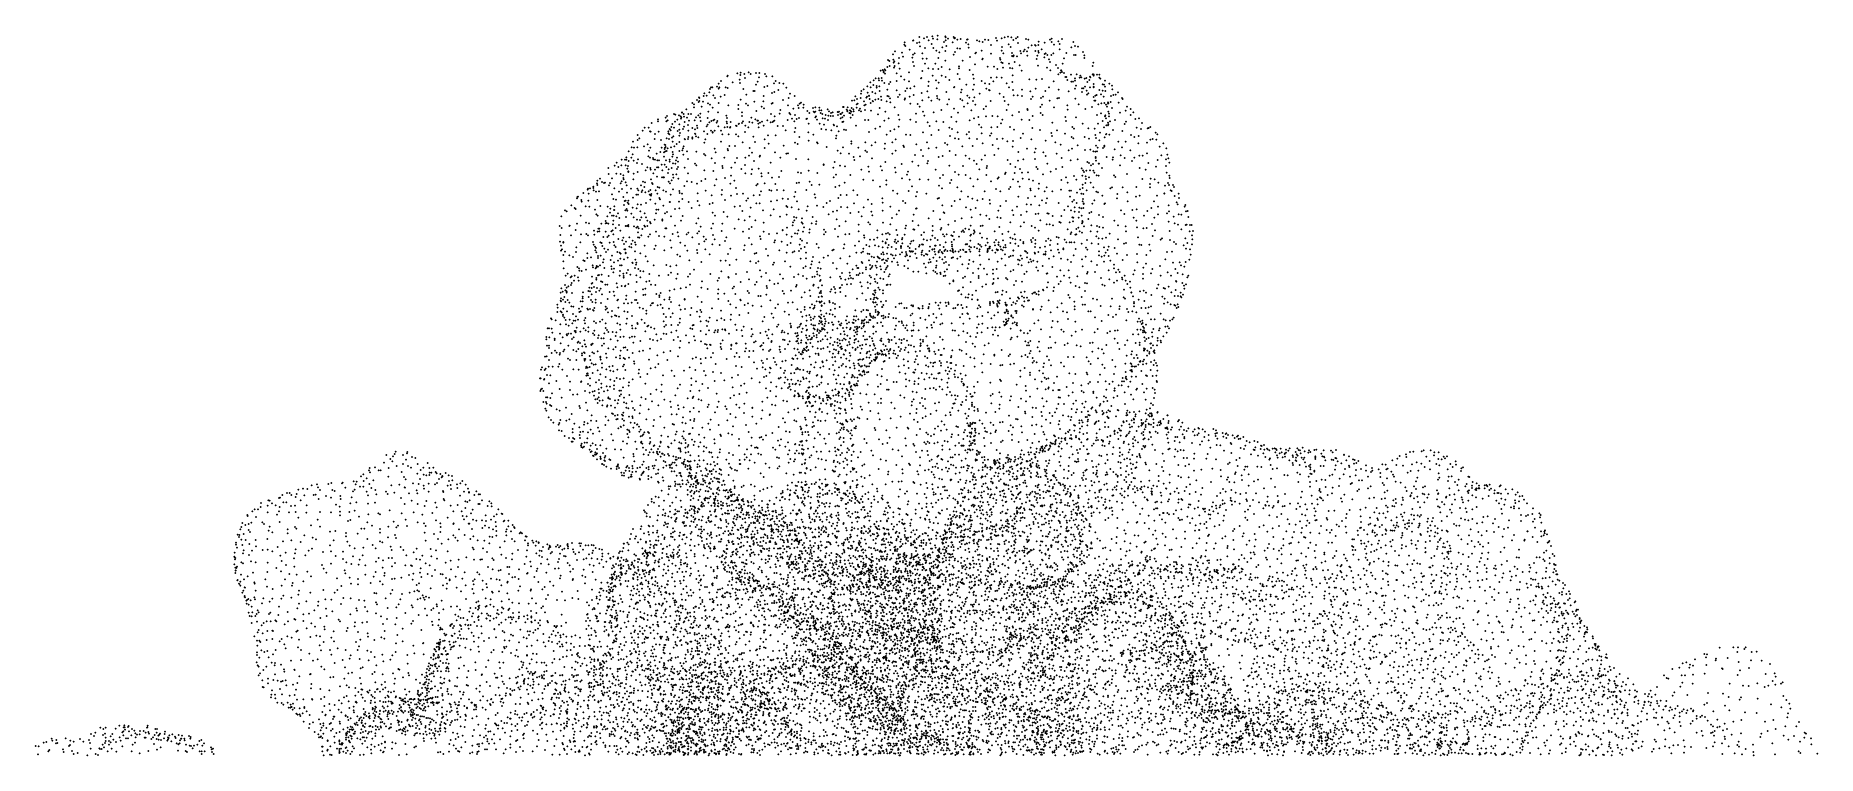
# Model space of a CAD drawing. Header units: metres. Extents: x -25 to 25, y -27.7 to 27.8.
# Drawn here: x -14.33 to 17.42, y 14.94 to 27.77 of the extents above; entities that cross this region are included whole.
import ezdxf

# ---------------------------------------------------------------- set-up
doc = ezdxf.new("R2010")
doc.units = ezdxf.units.M

msp = doc.modelspace()

# ---------------------------------------------------------------- linework, layer by layer
for p in [(1.1536, 27.648, -0.7894), (1.3048, 27.6794, -1.1201), (1.3111, 27.6854, -0.6097), (1.3732, 27.6365, -0.4212), (1.4156, 27.7452, -0.7413), (1.417, 27.6469, -1.2938), (1.4989, 27.7196, -0.5386), (1.5554, 27.7433, -1.1033), (1.5815, 27.6839, -0.3783), (1.6501, 27.7563, -0.6449), (1.6577, 27.7181, -1.2327), (1.7385, 27.7054, -0.3634), (1.7461, 27.7695, -0.8166), (1.855, 27.6561, -0.1158), (1.8781, 27.7547, -1.047), (1.8864, 27.688, -1.2807), (1.8882, 27.7408, -0.5516), (1.9254, 27.7173, -0.3957), (2.0115, 27.6479, -0.0751), (2.0263, 27.7437, -0.8247), (2.0394, 27.7224, -1.0749), (2.0508, 27.7268, -0.5421), (2.0934, 27.6982, -0.3242), (2.1562, 27.7088, -0.9605), (2.2487, 27.6455, -1.0899), (2.2657, 27.6987, -0.5214), (2.2762, 27.7009, -0.6815), (2.4444, 27.6871, -0.4757), (2.4886, 27.6686, -0.8092), (2.546, 27.6541, -0.2), (2.5882, 27.6998, -0.5681), (2.6443, 27.6908, -0.3173), (2.7857, 27.7268, -0.4582), (2.801, 27.6798, -0.8929), (2.8865, 27.7199, -0.1946), (2.9354, 27.7393, -0.674), (2.9945, 27.7505, -0.437), (3.0575, 27.7377, -0.2168), (3.0935, 27.6924, -0.0411), (3.1371, 27.7221, -0.8494), (3.1712, 27.7447, -0.5824), (3.1743, 27.6384, -1.0479), (3.3175, 27.7075, -0.2172), (3.3612, 27.6977, -0.6426), (3.5444, 27.6644, 0.9416), (3.6477, 27.6459, 1.2512), (3.7455, 27.6981, 1.1287), (3.773, 27.6529, 0.6493), (3.7768, 27.7167, 0.8701), (3.8931, 27.6651, 1.2194), (3.9569, 27.7068, 0.825), (4.1608, 27.6571, 1.023), (0.8597, 27.3368, -0.912), (0.8802, 27.3166, -1.0689), (0.947, 27.4354, -0.9922), (0.9532, 27.3423, -0.4375), (0.972, 27.3104, -0.068), (0.9802, 27.4884, -0.7467), (1.0568, 27.3721, -1.2933), (1.1067, 27.4659, -0.4122), (1.1273, 27.3949, -0.1044), (1.1497, 27.6077, -1.0895), (1.169, 27.5823, -0.5446), (1.2423, 27.5203, -1.3192), (1.2916, 27.3764, 0.2036), (1.3033, 27.4328, -1.4394), (1.3363, 27.4548, 0.0292), (1.4298, 27.581, -0.2642), (1.4688, 27.4521, 0.1769), (1.477, 27.3605, -1.5839), (1.5157, 27.5498, -0.0959), (1.55, 27.3564, 0.3776), (1.6337, 27.6221, -1.3826), (1.6641, 27.5501, 0.0469), (1.72, 27.4998, 0.2324), (1.7576, 27.3731, 0.4299), (1.771, 27.4739, -1.535), (1.8275, 27.5623, 0.1124), (1.8775, 27.3216, 0.5198), (1.8793, 27.4939, 0.2741), (1.8974, 27.5828, -1.4115), (2.0259, 27.4301, -1.5194), (2.0508, 27.4797, 0.2964), (2.0914, 27.5431, 0.1602), (2.1399, 27.534, -1.3592), (2.1897, 27.3201, 0.4854), (2.2899, 27.6156, -0.0884), (2.2976, 27.5519, -1.224), (2.3195, 27.3867, -1.4026), (2.4164, 27.4522, 0.2296), (2.4288, 27.463, -1.2855), (2.5267, 27.501, 0.1099), (2.542, 27.3462, 0.354), (2.5458, 27.3602, -1.3541), (2.6936, 27.4497, 0.2245), (2.6948, 27.6049, -1.0278), (2.8546, 27.3703, -1.3368), (2.8606, 27.343, 0.433), (2.8822, 27.503, -1.2162), (2.8904, 27.5662, 0.1318), (2.9131, 27.4566, 0.3007), (3.0091, 27.613, -1.1011), (3.0464, 27.5688, 0.161), (3.066, 27.4608, 0.3647), (3.0694, 27.4079, 0.9), (3.0882, 27.3996, 1.1362), (3.0894, 27.3975, -1.32), (3.1006, 27.4174, 0.6205), (3.1602, 27.3996, 1.3134), (3.2158, 27.4938, 0.9088), (3.2272, 27.4553, -1.2308), (3.2782, 27.4874, 0.6393), (3.2958, 27.5175, 1.2194), (3.3349, 27.4872, 0.3314), (3.3415, 27.412, 1.5328), (3.3576, 27.557, 0.8558), (3.4207, 27.5956, 1.115), (3.4785, 27.6023, -0.1844), (3.4856, 27.4938, 1.4885), (3.4881, 27.588, -0.7867), (3.5096, 27.3522, 1.6782), (3.5216, 27.4129, -1.078), (3.5352, 27.6006, -0.4405), (3.5371, 27.4958, -0.9255), (3.5456, 27.4663, 0.3514), (3.5966, 27.5257, -0.2823), (3.6415, 27.3844, 0.1741), (3.6485, 27.4406, -0.7521), (3.666, 27.4527, -0.5777), (3.6961, 27.4249, -0.3678), (3.7248, 27.3463, -0.0638), (3.7663, 27.4218, 0.3358), (3.802, 27.4532, 1.5916), (3.814, 27.6063, 1.3643), (3.9183, 27.622, 0.5979), (3.9196, 27.5267, 1.4766), (3.9957, 27.3621, 1.6596), (4.0365, 27.462, 0.4239), (4.1279, 27.5579, 0.5784), (4.173, 27.4245, 1.4798), (4.1906, 27.5838, 1.2047), (4.2008, 27.4237, 0.4594), (4.2441, 27.5737, 0.7107), (4.3306, 27.4768, 1.2092), (4.3555, 27.4207, 0.6123), (4.3601, 27.373, 1.3394), (-2.0027, 27.0456, 1.5452), (-1.9986, 27.0543, 1.7041), (-1.8279, 27.0956, 1.5057), (-1.7712, 27.0686, 1.9048), (-1.7655, 27.1075, 1.7297), (-1.7013, 27.0841, 1.3861), (-1.6872, 27.0148, 1.1972), (-1.6251, 27.1174, 1.569), (-1.5894, 27.0882, 1.8425), (-1.493, 27.1038, 1.4604), (-1.4395, 27.0246, 1.2117), (-1.4326, 27.1043, 1.6196), (-1.3362, 27.0867, 1.486), (-1.3129, 27.0464, 1.3162), (-1.2026, 27.0445, 1.5793), (0.6394, 27.0097, 0.556), (0.692, 27.0054, -0.4448), (0.7283, 27.1421, 0.1282), (0.7436, 27.0116, -0.9009), (0.7608, 27.1586, -0.1107), (0.7798, 27.1148, 0.4999), (0.7809, 27.1352, -0.7715), (0.7986, 27.1662, -0.2743), (0.8055, 27.0895, 0.6582), (0.8098, 27.152, -1.0581), (0.8481, 27.2103, -0.5104), (0.8881, 27.2265, 0.2707), (0.9615, 27.287, 0.1491), (0.967, 27.1954, 0.5203), (0.9799, 27.2305, -1.3087), (1.0105, 27.0998, 0.7598), (1.0474, 27.2742, 0.3393), (1.069, 27.1777, -1.433), (1.0919, 27.0411, 0.8918), (1.2336, 27.1131, 0.7448), (1.3023, 27.2963, 0.4182), (1.3241, 27.2274, -1.5898), (1.4484, 27.0109, 0.8898), (1.4551, 27.0133, -1.6968), (1.4674, 27.1415, 0.6778), (1.5205, 27.2696, 0.5054), (1.5762, 27.1881, -1.6709), (1.6553, 27.0529, 0.8324), (1.6623, 27.1751, 0.6617), (1.7038, 27.2723, 0.5477), (1.7527, 27.1733, -1.6848), (1.8137, 27.2074, 0.6644), (1.8162, 27.058, 0.878), (1.8866, 27.0314, -1.6953), (1.9556, 27.1674, -1.6628), (2.0976, 27.0881, 0.8905), (2.1216, 27.2217, 0.6754), (2.124, 27.1875, -1.604), (2.1379, 26.9982, 1.0571), (2.3157, 27.1563, 0.7524), (2.3741, 27.0717, -1.5248), (2.3862, 27.0026, 1.0693), (2.4097, 27.2554, 0.5572), (2.6323, 27.2176, 0.6623), (2.6955, 27.0224, 1.1415), (2.746, 27.2155, -1.4021), (2.7969, 27.0279, 1.2831), (2.8077, 27.1737, 1.0549), (2.8787, 27.2945, 0.7723), (2.8848, 27.0195, 1.4525), (2.9032, 27.2832, 0.9254), (2.9089, 27.1988, 1.1872), (3.014, 27.2722, 1.2813), (3.0352, 27.1918, -1.4065), (3.0728, 27.1872, 1.5387), (3.0805, 27.0608, 1.6976), (3.1159, 27.2975, 1.4323), (3.2051, 27.2371, -1.3699), (3.2387, 27.1445, 1.7567), (3.5293, 27.2352, 1.822), (3.6028, 26.9957, -1.2474), (3.6899, 27.2005, -1.0716), (3.7459, 27.3005, -0.8287), (3.752, 27.1504, 1.988), (3.8529, 27.2432, -0.5056), (3.8857, 27.1901, -0.3084), (3.8944, 27.0801, -1.0602), (3.9271, 27.11, -0.8891), (3.9412, 27.1531, 1.9625), (3.9493, 27.1527, 0.095), (3.9593, 27.1183, -0.4894), (3.9714, 27.2703, 1.7894), (3.9931, 27.1048, -0.6628), (4.0198, 27.0305, -0.094), (4.0387, 27.0332, -1.1182), (4.1175, 27.0715, 0.1784), (4.1929, 27.0065, 2.1143), (4.2199, 27.0797, -0.9414), (4.2741, 27.0206, -0.5729), (4.2879, 27.0535, -0.7302), (4.3041, 27.0235, -1.2423), (4.3639, 27.0029, 1.8534), (4.3949, 27.0163, 0.3792), (4.4597, 27.0363, -1.1873), (4.4657, 27.0246, 1.6535), (4.5037, 27.2288, 0.6372), (4.5067, 27.0787, 1.4918), (4.5171, 27.2899, 1.1495), (4.5226, 27.0531, -0.9855), (4.526, 27.0777, 0.5755), (4.5848, 27.0713, 1.3515), (4.6223, 27.0748, 1.1695), (4.6227, 27.0196, -0.8297), (4.6436, 27.0024, 0.8454), (-2.4256, 26.6935, 1.2672), (-2.4176, 26.7397, 1.6046), (-2.3744, 26.6984, 1.116), (-2.3245, 26.7602, 2.0985), (-2.3155, 26.8176, 1.4686), (-2.2978, 26.8496, 1.6515), (-2.2749, 26.8455, 1.9203), (-2.2574, 26.7045, 0.8901), (-2.1907, 26.8605, 1.2571), (-2.1622, 26.822, 1.0792), (-2.158, 26.9132, 1.4039), (-2.1498, 26.847, 2.1006), (-2.1237, 26.6826, 2.3752), (-2.1166, 26.9618, 1.8415), (-2.0514, 26.7128, 0.7126), (-2.0327, 26.8492, 0.9936), (-1.9969, 26.8363, 2.2064), (-1.9107, 26.9347, 1.1516), (-1.7827, 26.986, 2.0502), (-1.7808, 26.9263, 1.0616), (-1.7196, 26.8178, 2.2541), (-1.6643, 26.7173, 2.3599), (-1.544, 26.7811, 0.8111), (-1.5193, 26.7797, 2.2771), (-1.4945, 26.8939, 0.9984), (-1.4652, 26.946, 2.0739), (-1.3556, 26.6941, 2.3239), (-1.3462, 26.8543, 2.1556), (-1.2936, 26.8708, 1.0303), (-1.2107, 26.7443, 0.9151), (-1.1725, 26.9206, 1.9194), (-1.167, 26.7632, 2.1557), (-1.1424, 26.9592, 1.2809), (-1.097, 26.7976, 1.0715), (-1.0803, 26.9269, 1.7696), (-1.0086, 26.9145, 1.5369), (-0.9539, 26.844, 1.715), (-0.8878, 26.7344, 1.8034), (-0.8039, 26.6948, 1.5358), (0.2752, 26.6856, 0.4153), (0.3768, 26.735, 0.6963), (0.3858, 26.7837, 0.5129), (0.4248, 26.8137, 0.1668), (0.4869, 26.6813, -1.0693), (0.4912, 26.8676, 0.6322), (0.498, 26.7549, -0.3092), (0.5172, 26.6945, -0.9016), (0.5209, 26.6991, -0.5268), (0.5425, 26.9381, 0.0196), (0.5468, 26.8451, 0.86), (0.5813, 26.7667, 1.0042), (0.5977, 26.8866, -0.3773), (0.6044, 26.9744, -0.1237), (0.6346, 26.7393, -1.2312), (0.6543, 26.8398, -1.0382), (0.6563, 26.8711, -0.7962), (0.7009, 26.9715, -0.6581), (0.7047, 26.865, 0.9875), (0.7108, 26.7792, 1.1192), (0.7355, 26.6832, -1.4294), (0.7536, 26.964, -1.0656), (0.7935, 26.925, -1.2231), (0.8447, 26.6902, 1.4795), (0.8492, 26.8064, 1.1889), (0.8719, 26.6848, 1.6405), (0.8754, 26.9056, -1.3615), (0.8978, 26.9415, 0.9938), (1.0115, 26.795, -1.5712), (1.0118, 26.9584, -1.4888), (1.0355, 26.6769, 1.9094), (1.0652, 26.7186, 1.6155), (1.149, 26.9825, -1.588), (1.1672, 26.7799, 1.4386), (1.1965, 26.8291, 1.2665), (1.2327, 26.9538, 1.0045), (1.2438, 26.6791, 1.8359), (1.2534, 26.8283, -1.6816), (1.3164, 26.7114, 1.6673), (1.326, 26.8625, 1.1653), (1.4563, 26.7451, 1.5033), (1.5564, 26.7778, 1.37), (1.5782, 26.8707, 1.1109), (1.5804, 26.9507, 0.9704), (1.7127, 26.9705, -1.7287), (1.7247, 26.8286, 1.2262), (1.7287, 26.6913, 1.5065), (1.7621, 26.9283, 1.0443), (1.8982, 26.7625, 1.3678), (1.9496, 26.9767, 1.0438), (2.0332, 26.8446, -1.6728), (2.0426, 26.8555, 1.2607), (2.1596, 26.7564, -1.627), (2.17, 26.803, 1.3534), (2.2556, 26.8961, -1.598), (2.2738, 26.6963, 1.5342), (2.3707, 26.8061, 1.3937), (2.3936, 26.8925, 1.2312), (2.4943, 26.7344, -1.5154), (2.5302, 26.9615, 1.1544), (2.5849, 26.9199, -1.4833), (2.6133, 26.823, 1.4686), (2.6581, 26.8027, 1.6198), (2.6666, 26.908, 1.2881), (2.6706, 26.7913, -1.4753), (2.7372, 26.9533, -1.4583), (2.85, 26.7326, 2.0706), (2.9736, 26.9166, -1.4379), (3.0137, 26.8456, 1.9876), (3.0716, 26.9452, 1.838), (3.0865, 26.8014, 2.1247), (3.0999, 26.7059, 2.2579), (3.169, 26.7034, -1.4037), (3.2441, 26.8041, 2.2199), (3.2452, 26.6957, 2.3511), (3.3784, 26.9878, 2.0518), (3.3946, 26.7764, 2.3478), (3.4382, 26.6815, 2.4772), (3.4901, 26.8254, -1.3686), (3.5014, 26.984, 2.1509), (3.6183, 26.6805, -1.4239), (3.6608, 26.781, 2.4552), (3.7295, 26.8447, -1.3308), (3.8134, 26.9549, 2.2945), (3.8995, 26.8031, -1.4044), (4.0532, 26.9767, 2.2334), (4.0772, 26.7746, 2.441), (4.1273, 26.9458, -0.2184), (4.154, 26.9469, -1.338), (4.1884, 26.826, -1.4945), (4.1916, 26.9691, -0.3897), (4.208, 26.8751, -0.0725), (4.316, 26.8317, -0.189), (4.3173, 26.7635, 2.2897), (4.3419, 26.8291, 0.1801), (4.3672, 26.8623, 2.1109), (4.4015, 26.7875, -1.5447), (4.4061, 26.7186, 0.0072), (4.4084, 26.9431, -1.3851), (4.4303, 26.7413, 2.1847), (4.4457, 26.9775, -0.5823), (4.4558, 26.849, 1.9488), (4.5207, 26.6765, 2.0758), (4.5233, 26.8614, 1.7921), (4.5244, 26.9076, 0.4936), (4.5251, 26.849, -0.3857), (4.5544, 26.6977, -0.1686), (4.5774, 26.7096, 1.8931), (4.6269, 26.7976, 0.6627), (4.6564, 26.7254, 1.6074), (4.6811, 26.7876, -0.4059), (4.6854, 26.8995, -1.306), (4.7011, 26.6801, 0.7677), (4.7082, 26.8933, 1.1383), (4.7247, 26.9654, -1.0018), (4.7254, 26.8617, -0.5953), (4.7305, 26.7805, 1.2839), (4.8024, 26.9106, -0.8575), (4.8323, 26.693, -0.4158), (4.8507, 26.877, -1.0179), (4.858, 26.8148, -1.1962), (4.8712, 26.7079, -1.3384), (4.9136, 26.7151, -0.5688), (4.9576, 26.7612, -0.9138), (-2.9535, 26.3745, -1.0508), (-2.9322, 26.3588, -0.8978), (-2.8121, 26.3938, 1.6073), (-2.8119, 26.4025, 1.999), (-2.7816, 26.3725, 1.33), (-2.7349, 26.4564, 1.484), (-2.6979, 26.3719, 2.4964), (-2.6528, 26.3716, -1.0102), (-2.6293, 26.5658, 1.6028), (-2.6011, 26.4923, 1.0424), (-2.5988, 26.5452, 1.2816), (-2.5437, 26.6226, 1.4595), (-2.5158, 26.584, 2.3221), (-2.5112, 26.6686, 1.7184), (-2.5058, 26.603, 1.1246), (-2.5036, 26.6552, 2.0334), (-2.4856, 26.3763, 0.6111), (-2.4614, 26.5036, 2.5194), (-2.4375, 26.5931, 0.8831), (-2.3512, 26.5614, 0.6807), (-2.3444, 26.4132, 2.667), (-2.3117, 26.5406, 2.5222), (-2.267, 26.4826, 0.4877), (-2.2244, 26.656, 0.7084), (-2.1725, 26.3994, 2.684), (-2.1593, 26.571, 2.5028), (-1.9863, 26.5257, 2.5521), (-1.8085, 26.5335, 0.4034), (-1.8069, 26.4641, 2.5835), (-1.767, 26.6259, 2.4471), (-1.7416, 26.4029, 0.2939), (-1.6699, 26.5536, 0.4702), (-1.6354, 26.525, 2.5175), (-1.5209, 26.5912, 0.5688), (-1.4893, 26.4267, 0.3896), (-1.3937, 26.5038, 2.499), (-1.3639, 26.5959, 0.6298), (-1.3489, 26.4753, 0.4825), (-1.2239, 26.3729, 2.5331), (-1.2159, 26.5562, 2.3976), (-1.1978, 26.5706, 0.6607), (-1.0709, 26.38, 2.484), (-1.0579, 26.4446, 0.4697), (-1.0149, 26.6243, 0.8547), (-0.921, 26.5294, 0.741), (-0.9105, 26.656, 1.0606), (-0.8983, 26.3905, 0.3413), (-0.883, 26.365, 2.5693), (-0.8269, 26.4683, 0.6275), (-0.7454, 26.5264, 0.9817), (-0.7353, 26.4789, 0.7817), (-0.7166, 26.5566, 1.3059), (-0.6911, 26.5727, 1.8547), (-0.6496, 26.4877, 2.3051), (-0.6419, 26.5394, 2.1097), (-0.5818, 26.4227, 0.6154), (-0.5408, 26.3909, 0.4437), (-0.4807, 26.4801, 2.324), (-0.4672, 26.4166, 1.0438), (-0.4524, 26.4018, 1.2024), (-0.4386, 26.4924, 2.0258), (-0.4365, 26.4131, 1.5341), (-0.3668, 26.4856, 2.1681), (-0.3636, 26.4382, 1.6986), (-0.3395, 26.3915, 0.7458), (-0.327, 26.4351, 2.4391), (-0.3137, 26.3694, 0.5122), (-0.2155, 26.4567, 2.0694), (-0.1903, 26.417, 1.7672), (-0.1596, 26.3925, 2.409), (-0.1296, 26.4026, 0.4975), (-0.0363, 26.4054, 0.941), (-0.0227, 26.4095, 1.9935), (-0.0174, 26.4111, 0.0936), (0.0069, 26.37, -0.1898), (0.0178, 26.3722, 1.7131), (0.0441, 26.3969, 1.1334), (0.054, 26.4949, 0.4687), (0.0685, 26.4965, 0.3103), (0.1215, 26.4519, -0.0837), (0.1322, 26.4167, -0.8853), (0.134, 26.4382, -1.0988), (0.1388, 26.4933, 0.7985), (0.1684, 26.3912, 2.0028), (0.1793, 26.4376, -1.2933), (0.1862, 26.3827, 1.5608), (0.1938, 26.4276, -0.7189), (0.2045, 26.4114, -0.5231), (0.212, 26.478, 1.0221), (0.2145, 26.6084, 0.6255), (0.2398, 26.4558, -0.371), (0.2441, 26.4217, 1.4069), (0.261, 26.6184, 0.085), (0.2976, 26.5457, -0.2334), (0.3009, 26.4838, 1.167), (0.3082, 26.6375, 0.807), (0.3171, 26.5561, -1.2964), (0.3439, 26.4399, 2.0643), (0.3574, 26.4691, 1.651), (0.3696, 26.6568, -0.1416), (0.3781, 26.4221, -1.5732), (0.4319, 26.5972, 1.1105), (0.4393, 26.5291, 1.8124), (0.4509, 26.4425, 2.2141), (0.46, 26.541, 1.3094), (0.4725, 26.6617, -0.7447), (0.5311, 26.6398, -1.341), (0.5516, 26.5704, 2.0562), (0.5583, 26.4321, -1.6919), (0.5824, 26.6019, 1.6341), (0.5931, 26.5968, -1.4956), (0.6326, 26.6258, 1.856), (0.6826, 26.3639, 2.4312), (0.6874, 26.6406, 1.4732), (0.71, 26.4801, 2.3193), (0.742, 26.6195, 2.1016), (0.8124, 26.4154, -1.7599), (0.8321, 26.5991, -1.5693), (0.8927, 26.6487, 2.0243), (0.8999, 26.5788, 2.2051), (0.977, 26.4937, 2.3227), (1.045, 26.3566, -1.7969), (1.1569, 26.6267, 2.0283), (1.1625, 26.6509, -1.6868), (1.2582, 26.5544, 2.1299), (1.355, 26.377, 2.2757), (1.3845, 26.5512, -1.7643), (1.4216, 26.5007, 2.0974), (1.4717, 26.616, 1.8588), (1.4832, 26.4147, -1.7517), (1.5811, 26.6705, -1.7639), (1.6292, 26.608, 1.7897), (1.6707, 26.4006, 2.091), (1.7374, 26.6508, -1.7374), (1.772, 26.6295, 1.6481), (1.8103, 26.4411, -1.6932), (1.9172, 26.5418, 1.8409), (1.9434, 26.6324, 1.6335), (2.0348, 26.4652, 2.0374), (2.1057, 26.3982, 2.2216), (2.1471, 26.6389, 1.6908), (2.182, 26.6156, 1.8679), (2.2106, 26.5035, -1.6121), (2.2798, 26.5629, 2.1514), (2.3071, 26.6646, 1.7698), (2.3433, 26.4397, 2.3532), (2.371, 26.6034, -1.5854), (2.3972, 26.6687, 1.9406), (2.4139, 26.5402, 2.2533), (2.5607, 26.4622, 2.3991), (2.607, 26.5094, -1.5615), (2.6908, 26.6019, 2.2509), (2.9171, 26.6723, 2.2017), (2.9346, 26.6017, -1.4535), (2.972, 26.4429, -1.4982), (3.0016, 26.536, 2.4227), (3.192, 26.4048, -1.4775), (3.3435, 26.463, 2.6774), (3.3486, 26.4421, -1.4614), (3.4047, 26.6383, -1.4195), (3.573, 26.4981, -1.4822), (3.5793, 26.3894, 2.8431), (3.5864, 26.6596, 2.5631), (3.6003, 26.5403, 2.6817), (3.7413, 26.6116, 2.6282), (3.8146, 26.4916, -1.5811), (3.8778, 26.6514, -1.5062), (3.9071, 26.6559, 2.577), (4.0541, 26.5295, 2.6186), (4.0578, 26.4476, -1.6654), (4.1975, 26.6456, -1.6212), (4.254, 26.5434, 2.4914), (4.3736, 26.4598, -1.6879), (4.4945, 26.4971, 2.2456), (4.5373, 26.6115, 0.0705), (4.5523, 26.6086, 0.272), (4.6052, 26.5426, 1.9478), (4.6549, 26.3832, 1.8616), (4.6623, 26.5598, 1.7591), (4.7159, 26.5687, -0.0935), (4.7432, 26.5358, 1.5564), (4.7616, 26.5029, 0.8736), (4.7797, 26.5545, 1.0272), (4.7808, 26.5809, -1.4916), (4.7858, 26.5617, 1.1935), (4.7872, 26.4148, 0.0339), (4.7957, 26.3754, 1.3458), (4.8236, 26.5872, -0.2523), (4.8497, 26.4789, -0.1305), (4.9709, 26.5763, -1.2893), (4.9916, 26.3975, -0.1968), (5.0285, 26.6562, -1.0497), (5.0385, 26.6421, -0.7101), (5.0912, 26.4304, -0.3869), (5.1164, 26.5043, -1.0232), (5.184, 26.4607, -0.8522), (5.2306, 26.4012, -0.6621), (-3.5132, 26.0753, -1.1804), (-3.4756, 26.1289, -0.9617), (-3.4089, 26.1305, -0.7415), (-3.3806, 26.0632, -1.441), (-3.3721, 26.0593, -0.5461), (-3.3555, 26.2137, -0.903), (-3.2407, 26.2434, -0.7907), (-3.2377, 26.2758, -1.0166), (-3.2264, 26.0555, -0.4206), (-3.1032, 26.3064, -1.2499), (-3.0949, 26.2395, -1.4107), (-3.0789, 26.3365, -0.9393), (-3.0694, 26.2603, -0.6928), (-3.0543, 26.0629, -0.3339), (-3.0334, 26.1029, 1.9396), (-3.0149, 26.0814, 1.4054), (-3.0012, 26.1416, -1.5917), (-2.986, 26.1923, 1.7139), (-2.9562, 26.1292, 2.4139), (-2.937, 26.2343, 2.1481), (-2.8971, 26.2739, 1.4453), (-2.8877, 26.0699, -0.2957), (-2.8668, 26.3504, 1.8584), (-2.8628, 26.0943, 2.691), (-2.8596, 26.1857, 1.1651), (-2.8361, 26.3296, -1.3271), (-2.8308, 26.2879, -0.7025), (-2.8249, 26.3125, 2.3676), (-2.7931, 26.1019, 0.9041), (-2.7762, 26.3243, 1.1519), (-2.7745, 26.1447, -1.6256), (-2.7632, 26.2297, 2.6191), (-2.7256, 26.3056, 0.9955), (-2.7084, 26.1788, 2.7598), (-2.7022, 26.0758, -0.2962), (-2.6884, 26.2541, -0.623), (-2.6272, 26.1219, 2.9104), (-2.5842, 26.2575, -1.4674), (-2.5837, 26.1014, 0.4949), (-2.5628, 26.3135, 2.6828), (-2.5451, 26.1615, -0.4416), (-2.5407, 26.1221, -1.6518), (-2.5223, 26.3466, -1.1273), (-2.4923, 26.3139, -1.2965), (-2.4817, 26.2492, -0.6786), (-2.4233, 26.0637, 0.2655), (-2.3751, 26.1546, -1.5578), (-2.3553, 26.3031, 0.4035), (-2.3536, 26.1826, 2.8908), (-2.3285, 26.2247, -1.3982), (-2.298, 26.0775, 3.0201), (-2.2918, 26.2468, -0.8041), (-2.2682, 26.0505, 0.0772), (-2.2665, 26.0386, -0.1207), (-2.2529, 26.2588, -1.0848), (-2.2362, 26.2704, 0.2797), (-2.2335, 26.0751, -1.5892), (-2.1931, 26.2201, -0.6544), (-2.1811, 26.2448, -0.9262), (-2.1667, 26.1544, 0.1342), (-2.1151, 26.077, -0.0744), (-2.0527, 26.1329, -0.2784), (-2.0216, 26.3435, 0.2601), (-2.0153, 26.233, 0.1482), (-2.0113, 26.2052, -0.5231), (-2.008, 26.2996, 2.7514), (-2.0077, 26.1403, -1.2054), (-1.9557, 26.1255, 2.8499), (-1.9525, 26.1408, -0.0444), (-1.9475, 26.2302, -0.743), (-1.8488, 26.1613, -0.1829), (-1.8395, 26.156, -1.0315), (-1.802, 26.1926, 2.7539), (-1.7955, 26.2027, 0.0472), (-1.7446, 26.3349, 2.6597), (-1.7424, 26.2109, -0.3501), (-1.7269, 26.2414, -0.6889), (-1.6915, 26.0519, -1.1575), (-1.6842, 26.1639, -0.9877), (-1.6303, 26.1364, 2.7241), (-1.6134, 26.2292, 0.0921), (-1.5776, 26.3047, 0.2386), (-1.5583, 26.2195, -0.3243), (-1.5031, 26.2772, 2.643), (-1.4715, 26.2506, -0.7039), (-1.4586, 26.2505, -0.5048), (-1.4506, 26.1992, -0.0815), (-1.4492, 26.1368, 2.6898), (-1.4218, 26.2185, 0.0699), (-1.3885, 26.2329, -0.3441), (-1.3584, 26.167, -0.9847), (-1.2914, 26.2609, -0.5187), (-1.2338, 26.2227, -0.0737), (-1.1973, 26.2321, 2.6258), (-1.1831, 26.2389, -0.2738), (-1.1688, 26.2516, -0.8229), (-1.159, 26.3285, 0.2771), (-1.1077, 26.1593, -1.031), (-1.0104, 26.1581, 2.7148), (-0.9663, 26.0823, -1.1296), (-0.9276, 26.268, -0.0194), (-0.8547, 26.2892, -0.5454), (-0.8129, 26.2418, -0.8426), (-0.804, 26.0487, 2.8744), (-0.7961, 26.3546, 0.1979), (-0.7917, 26.1239, -1.0494), (-0.7698, 26.285, -0.4039), (-0.7292, 26.3007, -0.0527), (-0.5968, 26.2828, -0.3666), (-0.5881, 26.2904, -0.205), (-0.5618, 26.0428, 2.9305), (-0.5547, 26.2, -0.8245), (-0.4386, 26.31, -0.0278), (-0.423, 26.3293, 0.1489), (-0.4087, 26.2705, -0.3625), (-0.359, 26.2021, 2.7898), (-0.329, 26.1063, -0.8579), (-0.3063, 26.2927, -0.1876), (-0.2813, 26.1815, -0.6975), (-0.2622, 26.2899, 2.6591), (-0.25, 26.3513, 0.2615), (-0.2449, 26.0949, 2.8243), (-0.2132, 26.2629, -0.3852), (-0.2065, 26.3436, 1.3347), (-0.1611, 26.3353, -0.0598), (-0.1522, 26.0822, -0.9412), (-0.1203, 26.3354, 1.4854), (-0.1117, 26.1809, 2.6619), (-0.1022, 26.1716, -0.7429), (-0.0497, 26.1525, -1.09), (-0.0311, 26.3537, 1.2695), (-0.0236, 26.0612, -1.3357), (0.0123, 26.2969, -1.02), (0.0447, 26.31, -0.7394), (0.0467, 26.2296, -1.3479), (0.0616, 26.234, 2.4529), (0.076, 26.0928, 2.6051), (0.0771, 26.3406, -0.4381), (0.1122, 26.0847, -1.5745), (0.1952, 26.3085, -1.5106), (0.2304, 26.3542, 2.2014), (0.2865, 26.163, -1.7324), (0.4464, 26.2656, -1.7858), (0.5102, 26.2631, 2.4624), (0.5169, 26.0537, 2.5994), (0.6301, 26.1082, -1.9559), (0.7129, 26.1449, 2.586), (0.7936, 26.2542, -1.895), (0.8697, 26.2949, 2.5131), (0.8982, 26.0714, -1.9863), (0.9696, 26.0985, 2.6186), (1.0484, 26.1491, -1.9011), (1.0619, 26.2738, 2.5105), (1.2577, 26.2714, 2.4439), (1.3596, 26.2287, -1.799), (1.481, 26.0469, -1.7741), (1.5083, 26.3395, 2.2407), (1.5651, 26.2252, -1.7369), (1.6038, 26.1572, 2.3546), (1.7221, 26.2442, 2.2459), (1.7635, 26.0893, -1.6787), (1.8435, 26.2272, -1.6682), (1.9493, 26.1277, 2.4217), (1.9864, 26.3185, -1.6545), (2.0017, 26.1058, -1.6864), (2.0753, 26.2353, 2.3836), (2.0991, 26.0437, 2.7068), (2.3036, 26.0508, 2.772), (2.3149, 26.2611, 2.5231), (2.3892, 26.293, -1.6769), (2.4703, 26.3165, 2.5178), (2.4792, 26.1842, 2.6444), (2.5205, 26.1337, -1.811), (2.6073, 26.3307, -1.6671), (2.7001, 26.1367, -1.8197), (2.7152, 26.3362, 2.5298), (2.8042, 26.1394, 2.7128), (2.8133, 26.3284, -1.6394), (2.8692, 26.206, -1.7275), (2.8938, 26.2704, 2.619), (3.0348, 26.1396, -1.7296), (3.0716, 26.3492, 2.6343), (3.1064, 26.0902, 2.9026), (3.2384, 26.2704, 2.8314), (3.3767, 26.2647, -1.5446), (3.4291, 26.1197, -1.6204), (3.4344, 26.3392, 2.8602), (3.5699, 26.0848, 3.1058), (3.6152, 26.354, -1.5654), (3.7868, 26.2163, -1.6589), (3.8696, 26.0812, 3.0458), (4.0215, 26.3173, 2.798), (4.0279, 26.2459, -1.6981), (4.1414, 26.1421, 2.8541), (4.1748, 26.1098, -1.7413), (4.2081, 26.3133, 2.6763), (4.3261, 26.1991, 2.6362), (4.3265, 26.2027, -1.7184), (4.428, 26.1184, 2.5475), (4.5442, 26.112, -1.6866), (4.5835, 26.3513, -1.664), (4.599, 26.1969, 2.0415), (4.6352, 26.0415, 1.7771), (4.6847, 26.2445, 1.7845), (4.7084, 26.1336, 1.6378), (4.7253, 26.328, 0.6219), (4.7322, 26.3454, 0.359), (4.7455, 26.2974, 1.6171), (4.7478, 26.1682, 0.7107), (4.7782, 26.1673, 1.0571), (4.7819, 26.219, 1.3972), (4.7877, 26.1851, 1.2415), (4.7975, 26.3319, 1.0898), (4.8126, 26.2436, 0.2354), (4.8711, 26.0874, 0.2832), (4.9054, 26.2668, 0.0722), (5.0317, 26.0678, -1.3877), (5.0756, 26.1924, -0.0703), (5.1023, 26.233, -1.25), (5.1813, 26.3519, -1.0658), (5.2635, 26.285, -0.9247), (5.2882, 26.1263, -1.1044), (5.3331, 26.292, -0.6198), (5.3687, 26.105, -0.2417), (5.3873, 26.2143, -0.4595), (5.4887, 26.1171, -0.8821), (5.5041, 26.1234, -0.414), (5.5315, 26.139, -0.5913), (5.6283, 26.039, -0.7232), (-3.7125, 25.7769, -0.7566), (-3.6873, 25.8768, -1.1105), (-3.6706, 25.7727, -0.5831), (-3.6088, 25.7756, -1.5224), (-3.6038, 25.9966, -0.9804), (-3.602, 25.9081, -0.6463), (-3.5735, 25.9402, -1.3347), (-3.4905, 25.7932, -0.3193), (-3.4233, 25.8339, -1.6441), (-3.3989, 25.7209, -1.8033), (-3.3795, 25.772, -0.1616), (-3.3016, 25.9243, -0.2953), (-3.2952, 26.0158, -1.5743), (-3.1869, 25.9073, -0.1908), (-3.1734, 25.7732, 2.6774), (-3.1206, 25.7453, -1.9082), (-3.1197, 25.8229, 2.3072), (-3.1184, 25.7747, 2.0886), (-3.1096, 25.8169, -0.018), (-3.1039, 25.7843, 3.1446), (-3.0883, 25.9383, 1.8414), (-3.0686, 25.7628, 1.3812), (-3.0558, 26.03, 2.1292), (-3.0431, 25.9243, 1.3311), (-3.0412, 26.0109, 2.3538), (-3.011, 25.7764, 1.2089), (-2.9924, 25.9507, 2.6967), (-2.9781, 25.881, 3.1282), (-2.9648, 25.9714, 1.1805), (-2.9502, 25.7939, 3.3569), (-2.9108, 25.8352, 0.0327), (-2.8607, 25.8738, 0.9231), (-2.8577, 25.9842, -1.7778), (-2.8462, 26.0313, 2.8502), (-2.8076, 25.7246, 0.5863), (-2.7979, 25.7574, 0.4152), (-2.7834, 25.7977, 0.2595), (-2.7639, 25.9265, 3.3254), (-2.7581, 25.9232, -0.0323), (-2.707, 25.9252, -1.8381), (-2.7, 25.9612, 0.5977), (-2.6289, 25.9566, 0.4306), (-2.6275, 25.9352, 3.404), (-2.5802, 26.0242, -0.2038), (-2.575, 26.0141, 3.2185), (-2.5657, 25.9722, -1.797), (-2.5246, 25.9578, 0.0281), (-2.4177, 25.8595, -1.8533), (-2.3964, 25.9193, 3.4513), (-2.3607, 26.0127, 3.2134), (-2.2333, 25.7568, 3.5648), (-2.1169, 25.8794, -1.6824), (-2.0932, 26.0089, -1.534), (-1.9996, 25.7485, -1.6959), (-1.9945, 25.7239, 3.3665), (-1.9826, 26.0091, -1.416), (-1.9694, 25.801, 3.2109), (-1.8669, 25.7986, 3.0703), (-1.85, 26.0097, 2.8769), (-1.8091, 25.9755, -1.2848), (-1.7337, 25.8647, 2.8869), (-1.6088, 25.7631, -1.3837), (-1.5439, 25.9679, 2.7521), (-1.5124, 25.8706, -1.2916), (-1.3399, 25.7659, 2.7569), (-1.3384, 25.9215, 2.7392), (-1.2809, 25.9899, -1.1925), (-1.2674, 25.8412, -1.3037), (-1.1456, 25.9942, 2.7509), (-1.0036, 25.8083, -1.3184), (-0.8006, 25.8597, 2.94), (-0.7487, 25.8396, -1.2677), (-0.7202, 25.9629, -1.1752), (-0.5538, 25.8976, -1.171), (-0.4719, 26.0008, -1.0498), (-0.4092, 25.8674, 2.9682), (-0.3954, 25.8513, -1.1392), (-0.2343, 25.7862, -1.1536), (-0.0703, 25.9363, -1.2303), (-0.0612, 25.984, 2.7871), (0.0536, 25.7788, -1.5374), (0.2024, 25.8819, -1.7453), (0.2027, 25.8442, 2.7558), (0.3278, 25.7732, -1.8705), (0.4541, 25.869, 2.7343), (0.5695, 25.8142, -2.0172), (0.6301, 25.8654, 2.7459), (0.7981, 25.7557, 2.8033), (0.8031, 25.8416, -2.0521), (0.8318, 26.0026, 2.6724), (0.9375, 25.8659, 2.7279), (0.9958, 25.9222, -2.003), (1.1312, 25.8081, 2.7191), (1.144, 25.7854, -1.9559), (1.1797, 26.0014, -1.9063), (1.256, 25.996, 2.5994), (1.3627, 25.8325, -1.8689), (1.4474, 25.7293, 2.8372), (1.5509, 25.8682, 2.7207), (1.5856, 25.7601, 2.9859), (1.6303, 26.0002, 2.5025), (1.7202, 25.7692, 3.0747), (1.8727, 25.8527, 3.044), (1.9132, 25.8259, -1.8065), (1.961, 25.9777, 2.8276), (2.0512, 25.9409, -1.7756), (2.117, 25.926, 3.0075), (2.1856, 25.797, 3.1702), (2.2577, 26.0097, -1.8339), (2.3067, 25.9387, 2.9609), (2.3674, 25.8035, 3.1078), (2.443, 25.9286, -1.9669), (2.5253, 26.0284, 2.8024), (2.5456, 25.8474, -2.0592), (2.6769, 25.9831, -1.9566), (2.7023, 26.0264, 2.7911), (2.7257, 25.8177, -2.091), (2.8012, 25.9281, 2.8795), (2.8221, 25.7532, 3.0148), (2.9003, 25.9332, -1.9765), (2.9856, 25.8856, 2.9688), (3.0782, 25.7893, 3.0571), (3.0863, 25.8935, -1.9264), (3.2251, 25.9452, 3.057), (3.2626, 26.0213, -1.7179), (3.3332, 25.7559, 3.1596), (3.413, 25.9194, -1.7246), (3.487, 25.7541, -1.7915), (3.6682, 25.8953, -1.7057), (3.7664, 26.031, -1.6893), (3.7792, 25.9794, 3.1305), (3.8428, 25.8651, -1.7392), (3.9351, 25.8281, 3.1265), (4.0151, 26.0208, 3.0089), (4.0794, 25.727, -1.796), (4.1302, 25.9625, -1.7567), (4.1372, 25.7522, 3.0182), (4.1623, 25.9409, 2.9549), (4.2362, 25.8139, -1.7843), (4.3639, 25.9645, -1.7461), (4.3666, 25.729, 2.8279), (4.4393, 25.9315, 2.6563), (4.4664, 25.7356, -1.7682), (4.5518, 25.9975, 2.3189), (4.5652, 25.8077, 1.8584), (4.5666, 25.9441, -1.6952), (4.5959, 25.769, 1.4155), (4.6229, 25.9054, 1.5848), (4.6889, 25.7675, 1.0261), (4.714, 25.7913, 0.8673), (4.7148, 25.8069, -1.6695), (4.7196, 25.9582, 1.2774), (4.7415, 26.0119, 0.9067), (4.7501, 26.0166, 1.0981), (4.8023, 26.0021, -1.5876), (4.9002, 25.7404, 0.4175), (4.9619, 25.8797, -1.5119), (5.0305, 25.7787, 0.2627), (5.094, 25.8766, 0.1614), (5.1765, 25.7233, -1.4397), (5.19, 25.9978, -1.2899), (5.2485, 25.9606, -0.0007), (5.3167, 25.85, -1.2788), (5.3228, 25.9817, -1.1875), (5.4732, 25.8636, -1.1691), (5.5355, 25.9134, -0.1761), (5.5736, 25.9244, -1.0085), (5.6416, 25.9131, -0.319), (5.6583, 26.0113, -0.5658), (5.7008, 25.79, -0.9564), (5.7623, 25.848, -0.7831), (5.8186, 25.7607, -0.5974), (-4.1243, 25.4088, -1.745), (-4.0134, 25.4499, -1.9737), (-3.9745, 25.5045, -1.5391), (-3.9447, 25.4252, -2.1255), (-3.8957, 25.4543, -1.1681), (-3.8887, 25.5579, -1.7709), (-3.828, 25.5598, -1.0666), (-3.8189, 25.4586, -0.695), (-3.8048, 25.5595, -0.8346), (-3.8043, 25.5991, -1.3606), (-3.777, 25.4453, -2.2305), (-3.7656, 25.5328, -0.544), (-3.762, 25.705, -1.0081), (-3.7139, 25.5953, -1.8813), (-3.6918, 25.6557, -1.6166), (-3.6741, 25.5392, -0.2318), (-3.615, 25.4983, -0.0395), (-3.5996, 25.5615, -2.0501), (-3.5261, 25.4832, -2.2319), (-3.4321, 25.424, 3.0168), (-3.4113, 25.6195, 0.0366), (-3.3844, 25.595, -1.9969), (-3.3756, 25.4101, 3.1656), (-3.3298, 25.5856, 2.7253), (-3.3233, 25.5622, 0.1824), (-3.2933, 25.5594, 3.1457), (-3.2656, 25.6644, 2.9912), (-3.2561, 25.4189, 2.246), (-3.2511, 25.5435, 2.3406), (-3.2322, 25.4203, 0.3775), (-3.2247, 25.5432, -2.1048), (-3.1989, 25.6955, 2.4081), (-3.1738, 25.4663, 3.4454), (-3.1342, 25.6913, 0.1299), (-3.1326, 25.6884, 1.9214), (-3.1315, 25.6136, 1.7714), (-3.1238, 25.4659, 1.8282), (-3.1094, 25.7048, 1.6481), (-3.0952, 25.5486, 1.5886), (-3.0927, 25.4245, -2.2466), (-3.0877, 25.7097, 3.3115), (-3.034, 25.52, 1.3774), (-3.0316, 25.5579, 0.3767), (-2.9992, 25.4118, 0.6201), (-2.9848, 25.6128, -2.0504), (-2.9777, 25.693, 0.2374), (-2.9746, 25.4945, 1.2113), (-2.9705, 25.6524, 3.5118), (-2.931, 25.4839, -2.1659), (-2.9192, 25.5486, 0.6084), (-2.9049, 25.5958, 0.9602), (-2.8864, 25.5201, 0.8245), (-2.8819, 25.4284, 3.705), (-2.8631, 25.7134, 0.8504), (-2.7898, 25.6459, -2.0377), (-2.7653, 25.4144, -2.2107), (-2.7257, 25.7072, 3.6309), (-2.7066, 25.5719, 3.7279), (-2.5813, 25.4839, -2.1274), (-2.5567, 25.4585, 3.7927), (-2.5564, 25.7013, -1.9768), (-2.421, 25.657, 3.717), (-2.3964, 25.6326, -1.9788), (-2.2858, 25.582, 3.7164), (-2.2229, 25.4966, -2.0373), (-2.2129, 25.6886, -1.8731), (-2.0917, 25.4424, 3.6517), (-2.0864, 25.4117, -2.0998), (-2.0564, 25.5964, 3.5621), (-1.9351, 25.4135, -2.056), (-1.8695, 25.5068, -1.8971), (-1.8324, 25.5884, -1.723), (-1.6893, 25.4605, 3.1164), (-1.6859, 25.5937, 3.0202), (-1.6179, 25.6287, -1.4799), (-1.5626, 25.6824, 2.8343), (-1.5268, 25.5333, 2.8739), (-1.4267, 25.6125, -1.4398), (-1.4237, 25.6279, 2.7769), (-1.2343, 25.5054, -1.4445), (-1.1537, 25.6895, -1.3797), (-1.0634, 25.5957, 2.8353), (-0.9512, 25.6641, -1.3832), (-0.9263, 25.6724, 2.9091), (-0.783, 25.5685, -1.3839), (-0.5635, 25.5614, -1.3087), (-0.2905, 25.4647, 2.9699), (-0.2866, 25.4733, -1.2582), (-0.1158, 25.4174, -1.3249), (-0.0933, 25.5141, 2.9458), (-0.0401, 25.717, -1.3434), (0.0017, 25.4518, -1.4271), (0.0147, 25.6727, 2.902), (0.0895, 25.4362, 2.9753), (0.1653, 25.6638, -1.6798), (0.2467, 25.6072, 2.9194), (0.2587, 25.553, -1.7499), (0.3597, 25.6185, -1.8653), (0.455, 25.719, 2.8578), (0.4828, 25.6959, -1.9502), (0.5058, 25.4353, 3.0581), (0.5739, 25.5797, 2.9689), (0.7263, 25.4361, 3.0292), (0.8128, 25.5174, -1.9793), (0.9331, 25.6646, 2.8211), (0.9842, 25.4164, -1.937), (0.9963, 25.7181, -2.0119), (1.1045, 25.4835, 2.9108), (1.2915, 25.5245, 2.9338), (1.3404, 25.6423, -1.9149), (1.4003, 25.4489, -1.9976), (1.484, 25.622, 3.0599), (1.5614, 25.4914, 3.2566), (1.5738, 25.5363, -1.9634), (1.7617, 25.6034, -1.9362), (1.8318, 25.6231, 3.3217), (1.9518, 25.4499, -2.0609), (1.9598, 25.714, -1.9066), (2.0635, 25.6421, 3.3347), (2.1937, 25.4445, -2.1318), (2.24, 25.6269, 3.3225), (2.308, 25.5777, -2.124), (2.3925, 25.5405, 3.3153), (2.4401, 25.4805, -2.2264), (2.5294, 25.5576, 3.2378), (2.5848, 25.6336, -2.1857), (2.6189, 25.4091, 3.2807), (2.6208, 25.4429, -2.2943), (2.753, 25.6407, -2.1948), (2.9935, 25.5514, 3.117), (3.037, 25.4795, -2.239), (3.1299, 25.4277, 3.1718), (3.1751, 25.5416, -2.1173), (3.1795, 25.6939, -2.0137), (3.2712, 25.5659, 3.1623), (3.4741, 25.6901, 3.1818), (3.4756, 25.5697, -1.8858), (3.5012, 25.4253, -1.9337), (3.6293, 25.6861, -1.7832), (3.6674, 25.6239, 3.1881), (3.6976, 25.4883, -1.8461), (3.8619, 25.6664, -1.7902), (3.9539, 25.5864, 3.1225), (3.964, 25.426, 3.0815), (4.1158, 25.544, 3.022), (4.2408, 25.5651, -1.8288), (4.3112, 25.4039, 2.8447), (4.4135, 25.5191, 1.6822), (4.4427, 25.5001, -1.8217), (4.4731, 25.4579, 1.9404), (4.5098, 25.4832, 1.2409), (4.5187, 25.7083, 1.6), (4.5561, 25.7034, 1.9946), (4.5587, 25.5855, 2.1196), (4.5611, 25.6065, 2.5007), (4.5667, 25.5395, 2.275), (4.5814, 25.7085, 2.256), (4.6112, 25.4844, -1.7869), (4.6202, 25.4889, 0.9983), (4.6727, 25.4101, 0.8597), (4.7566, 25.6041, 0.7269), (4.8649, 25.5582, -1.6742), (4.8661, 25.5972, 0.5044), (4.9906, 25.4593, -1.6441), (5.0065, 25.6353, -1.5817), (5.0752, 25.5851, 0.3279), (5.2057, 25.5342, -1.4854), (5.2469, 25.593, 0.2263), (5.3352, 25.6284, -1.3769), (5.3426, 25.4092, 0.2677), (5.3961, 25.6321, 0.1268), (5.4761, 25.6719, -1.2541), (5.4995, 25.4995, 0.1263), (5.6335, 25.4303, 0.0256), (5.6648, 25.5538, -0.0819), (5.7266, 25.6359, -1.007), (5.8143, 25.4468, -0.2803), (5.8156, 25.566, -0.8886), (5.8389, 25.6479, -0.4679), (5.8563, 25.5832, -0.7186), (5.8695, 25.5024, -0.579), (-4.3297, 25.1367, -2.2237), (-4.3245, 25.1831, -1.7269), (-4.3199, 25.1054, -1.5751), (-4.2756, 25.2166, -2.024), (-4.2381, 25.1615, -2.423), (-4.2015, 25.142, -2.574), (-4.1852, 25.1502, -1.3413), (-4.1172, 25.3023, -2.1871), (-4.112, 25.0986, -2.7519), (-4.0954, 25.1448, -1.2141), (-4.0628, 25.2225, -2.4396), (-3.9802, 25.3078, -1.2168), (-3.9061, 25.1365, -0.3228), (-3.9031, 25.3041, -1.0112), (-3.8875, 25.1701, -0.78), (-3.8603, 25.2316, -0.1737), (-3.8557, 25.278, -0.374), (-3.8532, 25.2082, -2.6408), (-3.8196, 25.1538, 0.0281), (-3.7977, 25.1017, -2.8502), (-3.7843, 25.3964, -0.2594), (-3.7713, 25.3471, -2.4414), (-3.768, 25.338, -0.0899), (-3.6785, 25.2051, -2.7143), (-3.6724, 25.3057, -2.572), (-3.6019, 25.3396, 0.1614), (-3.5449, 25.0987, 2.955), (-3.5078, 25.1645, 2.6456), (-3.4737, 25.1555, 3.1469), (-3.4619, 25.3699, 0.2659), (-3.37, 25.3779, 2.4734), (-3.3679, 25.209, 3.3112), (-3.3448, 25.1421, 2.1977), (-3.3382, 25.1232, -2.8585), (-3.3263, 25.3141, -2.5625), (-3.292, 25.3773, 3.3298), (-3.2572, 25.2576, 2.1191), (-3.1718, 25.2402, 0.5174), (-3.1611, 25.3693, 1.9516), (-3.1426, 25.2431, 1.8503), (-3.1348, 25.2447, -2.5909), (-3.0635, 25.3207, 1.6644), (-3.0499, 25.1634, -2.7042), (-3.0486, 25.3832, 3.5998), (-3.028, 25.134, 0.684), (-2.9964, 25.1916, 1.5188), (-2.9754, 25.2915, 0.7558), (-2.9683, 25.2378, 3.6918), (-2.9133, 25.298, -2.3632), (-2.9021, 25.39, 0.9993), (-2.8796, 25.2212, 1.2569), (-2.771, 25.0903, -2.6605), (-2.7219, 25.1701, -2.482), (-2.7037, 25.3121, 3.799), (-2.6406, 25.1589, 3.8264), (-2.5457, 25.1301, -2.4919), (-2.4706, 25.1768, 3.8323), (-2.4122, 25.366, 3.8098), (-2.3946, 25.2113, -2.3986), (-2.254, 25.3576, -2.2044), (-2.228, 25.1029, -2.5154), (-2.2039, 25.2084, 3.7549), (-2.0481, 25.2325, 3.6458), (-1.9488, 25.1288, 3.5501), (-1.9376, 25.2749, -2.2997), (-1.8803, 25.1814, -2.4167), (-1.7559, 25.3911, -2.03), (-1.6819, 25.3113, 3.1655), (-1.575, 25.2998, -2.1426), (-1.5646, 25.3847, -1.8668), (-1.4861, 25.098, 2.9058), (-1.4658, 25.122, -2.3585), (-1.4449, 25.3995, -1.6442), (-1.3994, 25.3135, 2.78), (-1.3947, 25.2605, -1.9829), (-1.3393, 25.1332, -2.1852), (-1.2761, 25.3221, -1.5879), (-1.2099, 25.2365, 2.7306), (-1.1511, 25.125, -1.6909), (-1.083, 25.2511, -1.4854), (-1.042, 25.3542, 2.7928), (-0.7668, 25.1394, -1.4457), (-0.7451, 25.3342, -1.4177), (-0.7285, 25.1451, 2.8374), (-0.6908, 25.3191, 2.9196), (-0.5564, 25.3639, -1.3589), (-0.5386, 25.1686, 2.9019), (-0.5029, 25.1046, -1.4063), (-0.3999, 25.3178, -1.3434), (-0.3637, 25.1148, 2.9123), (-0.1091, 25.2407, 2.9625), (-0.0675, 25.2886, -1.4417), (-0.0115, 25.0972, -1.5875), (0.0887, 25.1492, 3.0161), (0.1851, 25.2838, -1.6573), (0.3821, 25.3775, -1.7876), (0.4207, 25.2012, 3.1457), (0.518, 25.346, -1.8543), (0.5918, 25.1909, -1.8359), (0.7514, 25.3667, -1.9118), (0.827, 25.1924, -1.8774), (0.8305, 25.115, 3.1186), (0.9938, 25.3338, 2.9917), (1.1084, 25.2242, 3.0338), (1.195, 25.2899, -1.9765), (1.2118, 25.3448, 2.9992), (1.2467, 25.1998, 3.0974), (1.2867, 25.085, -2.0714), (1.4224, 25.2093, 3.2565), (1.5751, 25.2001, 3.3764), (1.7067, 25.3818, -2.0735), (1.7687, 25.0932, -2.2041), (1.7823, 25.2316, 3.4564), (1.836, 25.2824, -2.1163), (1.9661, 25.1429, -2.2076), (1.9849, 25.1973, 3.5091), (2.0525, 25.3364, 3.4683), (2.1203, 25.2914, -2.1728), (2.2423, 25.2837, 3.448), (2.3237, 25.2274, -2.3), (2.4569, 25.2066, -2.3882), (2.4872, 25.3858, 3.3611), (2.611, 25.2861, -2.3924), (2.6926, 25.1708, 3.3332), (2.8138, 25.2174, -2.5036), (2.8284, 25.2402, 3.2512), (2.9456, 25.2996, -2.4222), (2.9582, 25.3243, 3.198), (3.088, 25.2069, -2.4793), (3.1134, 25.322, -2.351), (3.1724, 25.1665, 3.2064), (3.2121, 25.389, -2.2025), (3.2488, 25.3249, 3.1844), (3.2588, 25.2211, -2.347), (3.3513, 25.3298, -2.143), (3.3693, 25.2102, 3.1875), (3.4431, 25.1816, -2.215), (3.5232, 25.3901, 3.1786), (3.5521, 25.1324, 3.1447), (3.6178, 25.2941, -1.9754), (3.76, 25.3469, 3.129), (3.8527, 25.3919, -1.869), (3.9456, 25.1951, 2.9874), (4.0321, 25.2413, -1.9173), (4.0629, 25.1503, 2.8774), (4.1704, 25.268, 2.8792), (4.2165, 25.2005, -1.9072), (4.3232, 25.2734, 2.724), (4.3275, 25.1119, 2.4483), (4.336, 25.3686, 1.4941), (4.3532, 25.3406, 1.7635), (4.375, 25.1427, 2.0821), (4.3815, 25.2621, 1.9374), (4.3862, 25.2154, 2.572), (4.3958, 25.3613, 1.3243), (4.4381, 25.2407, 2.2525), (4.4559, 25.3658, 2.6153), (4.4685, 25.1492, 1.0405), (4.5194, 25.3589, 2.3731), (4.5371, 25.3255, 1.0674), (4.5772, 25.2758, -1.8196), (4.6103, 25.2714, 0.8927), (4.8837, 25.2779, -1.7044), (4.91, 25.2474, 0.4869), (5.1183, 25.3048, -1.6131), (5.391, 25.2118, 0.3329), (5.4519, 25.3784, -1.3705), (5.526, 25.1268, 0.3408), (5.5391, 25.2211, -1.3386), (5.6134, 25.2056, 0.1931), (5.6779, 25.1465, -1.195), (5.7955, 25.0948, -1.0547), (5.8216, 25.3269, -0.9278), (5.8501, 25.1437, -0.9129), (5.8645, 25.1087, 0.0031), (5.8696, 25.2725, -0.3508), (5.8751, 25.2319, -0.7844), (5.9352, 25.1052, -0.2906), (-4.6856, 24.8663, -2.6318), (-4.6787, 24.895, -2.471), (-4.6651, 24.8989, -2.2766), (-4.6071, 24.8368, -2.8469), (-4.599, 24.8098, -1.8757), (-4.5715, 24.9662, -2.1522), (-4.4962, 25.0215, -2.5016), (-4.4855, 25.0428, -2.3125), (-4.485, 24.8292, -1.6799), (-4.4758, 24.9495, -1.8278), (-4.4504, 25.046, -2.0589), (-4.3925, 25.0738, -1.8654), (-4.3915, 25.0506, -2.629), (-4.3877, 25.0139, -1.6796), (-4.3449, 24.9894, -2.796), (-4.3206, 24.839, -3.0264), (-4.2925, 24.9907, -1.3912), (-4.0625, 24.9386, -3.0016), (-4.0345, 24.8562, -0.89), (-4.0196, 25.0443, -1.0424), (-3.9907, 24.8474, -3.1069), (-3.9344, 24.9855, -0.2948), (-3.8812, 25.0352, -0.06), (-3.8591, 24.8932, 0.0335), (-3.8351, 24.823, 2.7195), (-3.815, 24.8241, 2.9175), (-3.7916, 24.9695, -3.0153), (-3.7818, 24.7887, -3.2061), (-3.7699, 24.8278, 0.1524), (-3.7197, 25.0402, 0.2041), (-3.6859, 24.8823, -3.1251), (-3.627, 24.9365, 0.3045), (-3.6086, 25.0393, 2.7998), (-3.5947, 24.9346, 2.446), (-3.5922, 25.011, 2.6386), (-3.5332, 24.984, 3.141), (-3.519, 25.0107, 0.3879), (-3.4831, 25.069, 2.4179), (-3.4688, 24.976, 2.2322), (-3.4551, 24.7828, 0.4288), (-3.405, 24.9907, -3.0323), (-3.3919, 24.9345, 1.9244), (-3.3774, 24.8423, 1.7032), (-3.375, 25.0193, 2.0603), (-3.3661, 24.9153, 3.4446), (-3.3609, 24.9452, 0.484), (-3.2898, 24.7713, 1.49), (-3.284, 25.0105, 1.8329), (-3.2553, 24.9507, 1.6871), (-3.2449, 25.0731, 3.5027), (-3.2192, 25.0588, 0.5376), (-3.216, 24.8755, -3.1159), (-3.2039, 24.8488, 3.6131), (-3.1463, 25.0106, -2.9659), (-3.0987, 24.9847, 0.6247), (-3.0355, 24.8012, 1.2907), (-3.0242, 24.8028, 3.7408), (-3.0142, 24.9327, -3.0076), (-2.9759, 25.028, 3.7217), (-2.8684, 24.8102, 0.8916), (-2.8591, 25.0013, 1.305), (-2.8549, 24.9631, 0.9617), (-2.811, 24.9539, 3.8066), (-2.8081, 24.8565, -2.9722), (-2.6946, 24.8016, 3.8496), (-2.5346, 24.9564, -2.6925), (-2.5337, 24.8189, 3.854), (-2.3921, 25.0059, 3.8239), (-2.322, 24.7685, -2.7653), (-2.2843, 24.9233, -2.6677), (-2.2655, 24.7831, 3.8193), (-2.1069, 24.9315, 3.6998), (-2.0998, 25.0185, -2.5978), (-2.0451, 24.839, -2.7073), (-1.9379, 24.917, 3.5476), (-1.8481, 25.0554, 3.4414), (-1.8309, 24.9478, -2.6384), (-1.7245, 24.9529, 3.2737), (-1.6682, 24.8284, -2.6889), (-1.6392, 24.8697, 3.166), (-1.5355, 24.9231, 3.0134), (-1.4868, 24.7779, -2.6647), (-1.4315, 24.7787, 2.9507), (-1.4303, 24.9282, -2.538), (-1.4074, 24.9927, 2.8138), (-1.2551, 25.0149, -2.2861), (-1.2255, 24.8156, -2.4531), (-1.2197, 25.003, 2.6859), (-1.1217, 25.0166, -1.9697), (-1.1201, 24.8303, -2.3042), (-1.0196, 24.8655, -1.9564), (-0.9987, 25.009, -1.6162), (-0.9259, 24.8549, -1.7046), (-0.8089, 24.8976, 2.7228), (-0.7936, 24.9843, -1.481), (-0.7618, 24.8168, -1.5697), (-0.5967, 25.0158, 2.8145), (-0.4486, 24.938, 2.8322), (-0.4363, 24.8821, -1.469), (-0.2357, 24.7872, -1.5857), (-0.1781, 24.8198, 2.8857), (-0.0786, 25.0729, 2.9609), (-0.0288, 24.8745, 2.953), (0.0135, 24.9264, -1.665), (0.1207, 24.9308, 3.0276), (0.2412, 25.0132, 3.1024), (0.254, 24.778, -1.8117), (0.3136, 24.926, -1.7895), (0.5048, 24.8448, -1.8515), (0.567, 24.7675, 3.135), (0.7168, 25.0777, -1.8583), (0.7579, 24.8677, 3.1305), (0.7651, 24.7901, -1.8982), (0.9461, 25.0027, 3.0861), (1.0253, 24.95, -1.9527), (1.1252, 24.8212, -2.0674), (1.1697, 24.7861, 3.0176), (1.2287, 25.0002, 3.0991), (1.36, 24.9051, 3.1828), (1.3781, 24.9823, -2.1569), (1.5405, 24.9503, 3.3401), (1.7438, 24.8616, 3.4269), (1.7677, 24.8745, -2.3153), (1.8221, 25.0486, 3.4866), (2.0444, 24.8227, 3.4912), (2.0914, 25.0666, 3.5149), (2.1388, 24.8528, -2.4603), (2.1628, 24.9949, -2.3703), (2.2837, 24.8974, 3.47), (2.3594, 24.8606, -2.5813), (2.3766, 25.0835, 3.4411), (2.4502, 24.8304, 3.424), (2.5443, 24.8538, -2.6797), (2.5789, 24.9918, -2.6105), (2.6675, 24.8365, 3.362), (2.6778, 24.7715, -2.7884), (2.7837, 25.0323, 3.3186), (2.8588, 24.9954, -2.6976), (2.9629, 24.8185, -2.8378), (3.0167, 25.0344, -2.6559), (3.0408, 25.0724, 3.2258), (3.1792, 24.8953, -2.7674), (3.2034, 25.0768, -2.5564), (3.3558, 24.8737, -2.7345), (3.3942, 25.0406, 3.172), (3.4026, 25.0112, -2.4755), (3.4768, 24.9058, -2.6107), (3.542, 25.0424, -2.2979), (3.6001, 24.832, 3.0255), (3.6475, 24.9928, 3.0621), (3.6753, 24.783, -2.6836), (3.6833, 25.0619, -2.1682), (3.6914, 24.866, -2.5232), (3.7899, 24.9905, 2.9743), (3.9003, 24.7847, -2.4854), (3.9397, 25.0233, -2.0868), (4.0883, 25.0039, 2.7131), (4.103, 24.8979, 2.5831), (4.1194, 25.0064, -2.037), (4.1426, 24.8067, -2.1747), (4.1722, 24.8376, 2.3592), (4.2233, 24.7856, 1.089), (4.225, 24.9717, 2.4352), (4.2797, 25.0265, 1.4535), (4.3038, 24.9523, 1.9422), (4.3249, 25.0533, 1.1863), (4.329, 24.8121, 1.5966), (4.3346, 24.8584, -1.9792), (4.3386, 24.9487, 1.0406), (4.3431, 24.7776, 1.7473), (4.3995, 25.0089, -1.8979), (4.5, 24.7752, 0.7041), (4.5181, 25.0655, 0.8967), (4.5377, 24.8312, -1.8552), (4.5731, 24.9892, 0.7628), (4.5979, 24.9771, -1.8289), (4.6772, 24.9181, 0.6037), (4.7115, 24.7686, -1.7848), (4.7248, 24.782, 0.5423), (4.819, 25.0481, -1.7501), (4.8476, 25.0656, 0.5048), (4.9396, 24.8703, 0.526), (4.9443, 24.9435, -1.7048), (5.0403, 25.0666, 0.4463), (5.1258, 24.9753, -1.656), (5.1274, 24.8165, -1.6601), (5.2807, 24.8986, 0.5417), (5.2843, 25.071, 0.4284), (5.3447, 24.9141, -1.5466), (5.5295, 25.0621, -1.3809), (5.5971, 24.8165, 0.6083), (5.6503, 24.915, 0.4993), (5.7824, 24.9586, 0.3649), (5.7828, 24.9519, -1.1121), (5.8955, 25.0131, 0.1367), (5.9129, 25.0021, -0.7987), (5.9545, 25.0683, -0.5603), (5.9649, 24.9124, 0.2335), (6.0019, 24.7979, -0.7806), (6.0358, 24.9521, -0.4239), (6.0445, 24.8741, -0.5596), (-4.9642, 24.5473, -2.3934), (-4.8962, 24.6522, -2.5493), (-4.8677, 24.6392, -2.2011), (-4.7869, 24.7462, -2.7055), (-4.7267, 24.6964, -2.8589), (-4.7056, 24.6767, -1.9052), (-4.6203, 24.5602, -1.7088), (-4.5294, 24.724, -3.0174), (-4.464, 24.7218, -1.5687), (-4.361, 24.6645, -1.3653), (-4.3393, 24.5821, -3.1911), (-4.3142, 24.5601, -1.2256), (-4.2658, 24.7295, -1.2029), (-4.1729, 24.4636, 2.9897), (-4.1436, 24.5504, 2.6153), (-4.1357, 24.7206, -3.1808), (-4.0943, 24.6101, 2.7548), (-4.0901, 24.6855, -0.8286), (-4.0608, 24.5614, 2.4386), (-4.0346, 24.4718, -0.3884), (-4.0314, 24.558, -3.3199), (-4.0251, 24.6602, 2.5877), (-4.017, 24.7283, -0.5799), (-4.0159, 24.6578, 2.9455), (-3.9821, 24.55, 3.1782), (-3.9563, 24.6035, -0.2784), (-3.9311, 24.5182, 2.2009), (-3.8467, 24.7524, 2.4932), (-3.8214, 24.6564, 3.2249), (-3.8137, 24.5353, 3.3371), (-3.7964, 24.6765, 2.266), (-3.7854, 24.6459, 0.1049), (-3.7646, 24.7667, 3.1293), (-3.7164, 24.595, 2.0245), (-3.6922, 24.7005, 2.155), (-3.6771, 24.5271, -3.4125), (-3.6231, 24.6922, 0.2941), (-3.6164, 24.4875, 3.4814), (-3.6052, 24.759, 3.3111), (-3.5638, 24.4806, 0.3705), (-3.5529, 24.6361, 1.7152), (-3.5437, 24.7563, 1.9686), (-3.539, 24.5281, 1.5241), (-3.4759, 24.6011, 0.4208), (-3.4524, 24.5273, 1.3839), (-3.4308, 24.4692, 0.5015), (-3.2986, 24.4856, 1.0903), (-3.2757, 24.6013, -3.3511), (-3.2722, 24.6656, 0.5724), (-3.2342, 24.6671, 3.6402), (-3.1649, 24.4698, -3.4044), (-3.1622, 24.4925, 3.7317), (-3.1474, 24.7407, -3.2147), (-3.1165, 24.6028, 0.733), (-3.0826, 24.6219, 1.0923), (-3.0105, 24.5448, -3.3079), (-2.939, 24.6785, -3.1803), (-2.8579, 24.6923, 3.8297), (-2.8312, 24.4693, 3.8473), (-2.8015, 24.5553, -3.1853), (-2.6377, 24.6976, -2.9727), (-2.5244, 24.5118, -3.013), (-2.5033, 24.7444, -2.8436), (-2.2666, 24.6113, 3.8348), (-2.2219, 24.5566, -2.8344), (-2.0696, 24.6227, -2.787), (-2.0037, 24.5397, 3.6827), (-1.8736, 24.7194, 3.5032), (-1.8023, 24.4924, -2.8479), (-1.7772, 24.7321, -2.7457), (-1.7366, 24.6425, 3.3516), (-1.6952, 24.4766, 3.3625), (-1.6088, 24.5433, -2.7789), (-1.5881, 24.7008, 3.1527), (-1.508, 24.4775, 3.2381), (-1.3723, 24.657, -2.6602), (-1.2344, 24.5646, 3.0175), (-1.178, 24.6725, -2.4868), (-1.0661, 24.5434, -2.3962), (-0.9513, 24.7289, 2.6879), (-0.9469, 24.5779, -2.0989), (-0.9355, 24.7119, -1.9355), (-0.8588, 24.7069, -1.7904), (-0.8178, 24.533, 2.8821), (-0.8101, 24.4776, 3.0617), (-0.7745, 24.5238, -1.8071), (-0.7359, 24.6714, -1.6427), (-0.6733, 24.5107, 2.9654), (-0.5906, 24.6467, 2.7961), (-0.5706, 24.728, -1.5222), (-0.4871, 24.5354, 2.9175), (-0.4213, 24.4583, 3.1061), (-0.408, 24.7385, -1.5321), (-0.2934, 24.7165, 2.8381), (-0.1974, 24.5808, 2.8863), (-0.1238, 24.6332, -1.673), (-0.0562, 24.4919, 2.9447), (-0.0476, 24.6469, 2.9068), (0.0216, 24.7138, -1.7271), (0.1039, 24.4556, 2.966), (0.1335, 24.707, 2.9796), (0.185, 24.6052, -1.8161), (0.3335, 24.6226, -1.8574), (0.3907, 24.5467, 2.981), (0.4236, 24.7083, 3.0779), (0.5617, 24.6326, -1.8907), (0.5778, 24.5667, 3.006), (0.7661, 24.6459, 3.0284), (0.902, 24.7212, 3.0188), (0.9287, 24.5165, -2.0183), (1.0157, 24.5862, 2.9368), (1.0563, 24.6479, -2.0713), (1.2976, 24.4645, -2.2556), (1.3167, 24.578, 3.0123), (1.3586, 24.6855, -2.2608), (1.3696, 24.6909, 3.1154), (1.5811, 24.5142, 3.1749), (1.6665, 24.644, -2.3808), (1.7862, 24.4964, 3.2964), (1.8246, 24.742, -2.4025), (1.8492, 24.6215, 3.3945), (1.8614, 24.61, -2.4825), (1.9922, 24.7296, -2.4815), (2.0552, 24.4624, -2.6631), (2.1697, 24.5144, 3.389), (2.2479, 24.7061, -2.6247), (2.3326, 24.6635, 3.4189), (2.3502, 24.5295, -2.7962), (2.4184, 24.695, -2.7326), (2.504, 24.5755, 3.3678), (2.6105, 24.5571, -2.9181), (2.6631, 24.4996, 3.2748), (2.8094, 24.5274, 3.2227), (2.823, 24.65, -2.9359), (2.8605, 24.7291, 3.2689), (2.8639, 24.5172, -3.0565), (3.0723, 24.6557, 3.1786), (3.0934, 24.5698, -3.0921), (3.157, 24.7191, -2.9573), (3.226, 24.5715, 3.0815), (3.3316, 24.628, -3.0557), (3.3318, 24.763, -2.8876), (3.4077, 24.7542, 3.1002), (3.4914, 24.5895, 2.9531), (3.5376, 24.5973, -3.0559), (3.5548, 24.7417, -2.836), (3.5742, 24.4755, 2.8032), (3.7002, 24.5986, 2.8012), (3.7232, 24.5933, -2.9849), (3.7925, 24.5507, 2.6666), (3.9458, 24.553, -2.9149), (4.0035, 24.663, -2.6946), (4.0659, 24.7245, 2.4432), (4.1177, 24.6574, -2.551), (4.1413, 24.5321, 0.9987), (4.1573, 24.4584, 2.1723), (4.1609, 24.5263, -2.7745), (4.1844, 24.7085, 2.2161), (4.1872, 24.6301, 1.1147), (4.257, 24.5219, 2.0322), (4.2645, 24.6235, 0.8269), (4.2704, 24.7008, 1.2953), (4.3043, 24.6925, 1.9695), (4.3116, 24.5613, 1.433), (4.3206, 24.4647, -2.6078), (4.341, 24.6937, -2.0803), (4.3462, 24.7653, 0.8458), (4.4289, 24.5012, -2.1922), (4.4434, 24.6086, 0.6644), (4.4831, 24.625, -1.9476), (4.6181, 24.5718, 0.578), (4.6893, 24.5343, -1.7873), (4.8898, 24.4676, -1.6843), (5.0106, 24.6561, -1.6842), (5.0728, 24.5869, 0.6676), (5.212, 24.6599, 0.679), (5.2371, 24.5214, -1.5841), (5.2842, 24.4712, 0.808), (5.2915, 24.6753, -1.5834), (5.4208, 24.5567, -1.477), (5.4787, 24.6403, 0.7531), (5.55, 24.6957, -1.3916), (5.6031, 24.5223, -1.3278), (5.6694, 24.721, -1.2778), (5.6715, 24.5851, 0.7789), (5.8277, 24.6016, 0.7146), (5.86, 24.7448, 0.5954), (5.8691, 24.6359, -1.0536), (5.9476, 24.5388, -0.9487), (6.0216, 24.7643, 0.448), (6.0367, 24.5824, -0.8036), (6.0881, 24.5799, 0.5294), (6.1457, 24.7204, 0.2363), (6.157, 24.7495, 0.005), (6.169, 24.6383, -0.3109), (6.1997, 24.642, -0.1345), (6.2084, 24.5375, 0.3679), (-4.9948, 24.3765, -2.439), (-4.9834, 24.2134, -2.6036), (-4.957, 24.3396, -2.1301), (-4.8237, 24.3734, -1.9114), (-4.8141, 24.3799, -2.9447), (-4.7933, 24.2111, -2.9645), (-4.7066, 24.303, -1.7195), (-4.6867, 24.4168, -3.0582), (-4.6123, 24.2245, -1.6036), (-4.5264, 24.4353, -3.1561), (-4.5162, 24.2341, -3.1697), (-4.4859, 24.2083, -1.4497), (-4.4678, 24.4221, -1.4591), (-4.3817, 24.2946, -1.3064), (-4.3748, 24.2234, -3.231), (-4.3179, 24.2769, 2.7225), (-4.3034, 24.3281, -1.1187), (-4.2863, 24.2805, 2.5194), (-4.2846, 24.3267, 2.8988), (-4.2476, 24.4151, 2.7284), (-4.2162, 24.1813, -3.3143), (-4.1728, 24.2767, -0.7194), (-4.172, 24.4225, -0.8413), (-4.1556, 24.4304, 2.4315), (-4.1427, 24.1763, 2.1798), (-4.1242, 24.4141, -0.6148), (-4.1212, 24.2015, -0.5035), (-4.074, 24.2806, 3.2733), (-4.0506, 24.298, -0.3709), (-4.044, 24.4059, -3.3614), (-4.0347, 24.2291, -3.3901), (-3.9924, 24.339, 2.0817), (-3.9492, 24.1443, -0.2007), (-3.9381, 24.3907, 3.341), (-3.9117, 24.2915, -0.1467), (-3.8585, 24.1654, 1.8331), (-3.8162, 24.3725, 1.9099), (-3.7936, 24.3773, 3.4282), (-3.7705, 24.3671, -3.4726), (-3.7689, 24.3925, 0.0771), (-3.7506, 24.1735, 0.1081), (-3.6706, 24.3677, 1.6025), (-3.6276, 24.3475, 0.2894), (-3.6, 24.3657, -3.5086), (-3.5988, 24.2643, 0.472), (-3.596, 24.1725, 0.9339), (-3.5873, 24.3319, 1.3964), (-3.5717, 24.1692, -3.5648), (-3.5398, 24.2115, 1.088), (-3.5185, 24.3244, 1.2419), (-3.486, 24.3833, 3.5848), (-3.4695, 24.3645, 0.7126), (-3.4299, 24.3764, 1.1038), (-3.4152, 24.1855, -3.579), (-3.3813, 24.4488, -3.4558), (-3.3809, 24.2287, 3.6548), (-3.3735, 24.4248, 0.8331), (-3.2778, 24.2763, -3.5363), (-3.2218, 24.1945, 3.7391), (-3.1295, 24.1835, -3.591), (-3.1085, 24.3341, -3.4786), (-3.0945, 24.3346, 3.7834), (-2.9772, 24.2304, -3.5448), (-2.9365, 24.3801, -3.4063), (-2.8872, 24.262, 3.8373), (-2.8762, 24.1904, -3.667), (-2.7305, 24.2291, 3.8494), (-2.7005, 24.2537, -3.5631), (-2.6273, 24.172, -3.7023), (-2.5597, 24.4234, 3.8682), (-2.5372, 24.2473, 3.8545), (-2.5124, 24.2817, -3.3512), (-2.4817, 24.3634, -3.124), (-2.4259, 24.1868, -3.5394), (-2.3865, 24.139, 3.8248), (-2.2915, 24.3335, -2.9945), (-2.2633, 24.2139, -3.2162), (-2.2603, 24.4189, 3.8339), (-2.2334, 24.1356, -3.3767), (-2.1063, 24.2858, -3.028), (-2.0956, 24.4161, 3.7453), (-2.0207, 24.1714, -3.1572), (-1.8735, 24.325, -2.9635), (-1.7251, 24.2717, 3.4602), (-1.6202, 24.3213, -2.9263), (-1.618, 24.1604, -3.0872), (-1.569, 24.3568, 3.3373), (-1.4246, 24.1885, -2.9335), (-1.4128, 24.1448, 3.4254), (-1.3599, 24.2762, -2.8035), (-1.3596, 24.4368, 3.1891), (-1.2596, 24.2316, 3.3584), (-1.1176, 24.2426, -2.6035), (-1.0212, 24.2959, 3.3963), (-1.0195, 24.3016, -2.4191), (-0.9457, 24.2213, 3.6278), (-0.9441, 24.3429, -2.235), (-0.8587, 24.1826, -2.2624), (-0.8403, 24.3875, 3.2858), (-0.8322, 24.438, -1.9719), (-0.7996, 24.2452, -2.0566), (-0.7559, 24.2358, 3.6824), (-0.7394, 24.3004, 3.5404), (-0.7049, 24.1436, -1.9332), (-0.6811, 24.4404, 3.1889), (-0.6596, 24.4175, -1.7218), (-0.6593, 24.2715, -1.8081), (-0.6398, 24.3494, 3.4065), (-0.5407, 24.257, 3.6293), (-0.5385, 24.3135, -1.6695), (-0.5018, 24.4227, 3.2439), (-0.4276, 24.4122, -1.6266), (-0.2821, 24.311, 3.4026), (-0.2797, 24.2284, 3.5391), (-0.2523, 24.2685, -1.6565), (-0.0888, 24.3224, 3.235), (-0.0341, 24.1857, 3.4251), (-0.0084, 24.3735, 3.0686), (0.0977, 24.2265, -1.7679), (0.1707, 24.233, 3.1355), (0.3346, 24.2795, 2.9263), (0.3376, 24.3994, -1.8573), (0.4324, 24.2076, -1.8249), (0.4388, 24.1692, 2.8791), (0.509, 24.4406, 2.8974), (0.5353, 24.4054, -1.8836), (0.5387, 24.1343, 0.5491), (0.6685, 24.1692, 0.3692), (0.6692, 24.2988, -1.8886), (0.7561, 24.2274, 0.6384), (0.7699, 24.4361, -1.9222), (0.8226, 24.2369, 2.6413), (0.8379, 24.138, 0.1028), (0.8568, 24.2512, 0.4117), (0.8869, 24.2265, -1.9644), (0.8992, 24.4078, 2.8097), (0.9865, 24.1342, 2.4532), (1.0075, 24.3022, -2.062), (1.0263, 24.212, 2.5853), (1.1072, 24.1374, 0.2756), (1.1164, 24.1631, 0.761), (1.1564, 24.2183, 0.4987), (1.1653, 24.3333, 2.7358), (1.1763, 24.3811, -2.1898), (1.3095, 24.3154, 2.7879), (1.3251, 24.3073, -2.2683), (1.3988, 24.3891, 2.919), (1.4521, 24.2172, -2.3111), (1.4962, 24.1405, 0.7852), (1.4974, 24.2637, 2.8641), (1.6159, 24.1338, 0.6828), (1.649, 24.2053, -2.4129), (1.6529, 24.3755, -2.4379), (1.6534, 24.2908, 3.0289), (1.6988, 24.1584, 0.9152), (1.798, 24.3079, -2.5184), (1.8092, 24.3373, 3.1846), (1.839, 24.2269, 0.8604), (1.8608, 24.1919, 3.0481), (1.9042, 24.2271, 1.0251), (1.9319, 24.3998, -2.594), (1.9859, 24.2091, 1.2168), (2.0115, 24.1976, 3.1104), (2.0349, 24.2697, -2.7461), (2.1244, 24.1826, 0.8222), (2.1693, 24.2715, 3.2291), (2.1975, 24.297, 1.0066), (2.2106, 24.2655, 1.3561), (2.2387, 24.3257, 1.1999), (2.3029, 24.3184, -2.919), (2.3241, 24.2054, 1.4993), (2.3315, 24.382, 3.3045), (2.34, 24.2236, 3.1719), (2.3847, 24.239, 1.0158), (2.3891, 24.2988, 1.1641), (2.4039, 24.2673, 1.3746), (2.4988, 24.2462, 3.1642), (2.5127, 24.3777, 3.2613), (2.5338, 24.17, 0.9672), (2.5461, 24.3815, -2.9948), (2.6248, 24.1474, 3.0312), (2.76, 24.2819, 3.1011), (2.8439, 24.3588, -3.1499), (2.8977, 24.2327, -3.2227), (3.0038, 24.275, 2.9505), (3.0366, 24.1658, 2.7799), (3.0391, 24.4426, 3.084), (3.0787, 24.1496, 0.6259), (3.113, 24.2262, -3.3094), (3.1294, 24.1384, 0.7773), (3.2233, 24.3693, -3.2481), (3.2842, 24.4386, 2.9334), (3.4171, 24.3767, -3.2551), (3.4435, 24.1607, 2.5179), (3.4798, 24.3467, 2.7246), (3.5432, 24.2923, -3.3035), (3.6831, 24.4073, 2.6323), (3.7183, 24.1476, 0.8678), (3.7393, 24.4027, -3.1607), (3.7991, 24.3891, 2.522), (3.8669, 24.1782, -3.2816), (3.8976, 24.1687, 1.0492), (3.9107, 24.4493, -3.0552), (3.9343, 24.4344, 2.4129), (4.061, 24.3167, 0.8283), (4.0614, 24.3165, 1.1042), (4.0933, 24.4416, -2.9452), (4.1108, 24.2311, 2.0663), (4.1245, 24.2594, 1.2734), (4.199, 24.2227, 1.8897), (4.2118, 24.3208, -2.975), (4.2173, 24.2251, 1.5273), (4.2531, 24.3465, 1.4334), (4.273, 24.2788, 1.7092), (4.3136, 24.2536, 0.7066), (4.3175, 24.4199, 1.6052), (4.3297, 24.4455, 1.7652), (4.354, 24.3687, -2.741), (4.4694, 24.2782, -2.6475), (4.4819, 24.3865, -2.3472), (4.5709, 24.1899, -2.4581), (4.5832, 24.3762, -2.0065), (4.5889, 24.2763, -2.1323), (4.6131, 24.1571, -2.274), (4.6243, 24.36, 0.6109), (4.6767, 24.1511, -2.0457), (4.6882, 24.348, -1.8372), (4.7441, 24.1685, 0.7266), (4.8072, 24.2371, -1.7312), (4.9555, 24.3898, 0.7093), (4.9579, 24.1386, 0.8421), (5.0965, 24.3669, 0.7905), (5.1014, 24.2803, -1.5794), (5.2963, 24.3491, -1.4898), (5.3141, 24.1727, -1.4372), (5.4076, 24.335, 0.8595), (5.4671, 24.3398, -1.4015), (5.5604, 24.4116, 0.8399), (5.5749, 24.1945, 0.8656), (5.6173, 24.3004, -1.2719), (5.7168, 24.1333, 0.8442), (5.7421, 24.1526, -1.1591), (5.8591, 24.4496, -1.0677), (5.8807, 24.2862, -1.0286), (5.97, 24.4234, 0.7069), (6.0289, 24.3982, -0.8391), (6.0858, 24.3186, -0.71), (6.155, 24.1577, 0.5167), (6.1614, 24.3932, 0.5198), (6.1802, 24.4019, -0.4698), (6.2366, 24.2781, 0.4105), (6.2379, 24.3932, -0.2928), (6.272, 24.396, -0.1244), (6.2752, 24.2081, -0.1596), (6.2814, 24.1347, 0.1903), (6.2962, 24.2842, 0.0263), (-4.99, 24.0943, -2.3358), (-4.9698, 24.026, -2.4873), (-4.9677, 23.9348, -2.3507), (-4.9518, 23.9607, -2.1997), (-4.9306, 24.0878, -2.7116), (-4.9294, 24.0804, -2.079), (-4.9251, 23.8559, -2.5439), (-4.8988, 23.9178, -2.0477), (-4.8209, 23.8532, -2.7627), (-4.7583, 23.8203, -1.7681), (-4.7017, 23.9131, -2.9376), (-4.6988, 23.9922, -1.6871), (-4.6246, 24.0812, -3.0887), (-4.4971, 23.8863, -1.2783), (-4.4336, 23.8166, -0.7879), (-4.3973, 24.0902, -1.2586), (-4.3891, 24.0442, -3.1942), (-4.3624, 24.0076, -0.9433), (-4.36, 23.9396, 2.7302), (-4.344, 23.9827, 2.5386), (-4.3424, 23.906, 2.8982), (-4.3102, 23.8395, 2.3899), (-4.2709, 24.083, -0.7881), (-4.2639, 23.8486, -0.5168), (-4.2467, 24.0723, 2.2976), (-4.2315, 24.0208, -3.269), (-4.1995, 23.972, 3.1872), (-4.1666, 23.9136, 2.1479), (-4.1331, 23.9536, -0.4032), (-4.1046, 24.0774, -3.3543), (-4.0575, 23.8479, 2.0147), (-4.0283, 24.0919, 2.0116), (-4.0212, 24.0315, -0.2799), (-3.9961, 24.0025, 3.3896), (-3.9674, 23.9119, 1.9064), (-3.9243, 23.9001, -0.0906), (-3.9076, 23.8839, 3.4618), (-3.8758, 24.1223, -3.4639), (-3.8489, 24.0546, -0.0229), (-3.842, 23.9609, -3.4594), (-3.8239, 23.9571, 0.1216), (-3.819, 23.8988, 1.7581), (-3.8146, 23.8892, 0.4335), (-3.8094, 24.0956, 3.5049), (-3.7506, 24.0081, 0.3089), (-3.7184, 24.0533, 1.576), (-3.7175, 23.9953, 0.7436), (-3.691, 24.1167, 0.6301), (-3.6504, 23.9261, 1.212), (-3.6497, 24.0824, 1.3703), (-3.6368, 24.0426, 1.0352), (-3.5577, 23.8859, -3.59), (-3.4782, 24.0247, 3.6522), (-3.462, 23.8341, 3.7004), (-3.3078, 23.9639, -3.6716), (-3.2847, 24.0225, 3.7339), (-3.1275, 23.944, -3.7989), (-3.0235, 24.1183, -3.6883), (-3.0059, 23.9893, 3.8025), (-2.8984, 23.8662, 3.8177), (-2.8476, 23.8369, -4.0327), (-2.8431, 24.0794, -3.8203), (-2.7621, 24.027, 3.8238), (-2.7194, 23.9337, -3.987), (-2.5485, 23.9469, -3.9555), (-2.5368, 23.8949, 3.7987), (-2.5092, 24.0567, -3.8353), (-2.4121, 24.103, -3.6997), (-2.3943, 23.959, -3.8778), (-2.3177, 23.8717, 3.7619), (-2.2705, 24.0463, 3.7823), (-2.1397, 24.0387, -3.4742), (-2.0457, 24.1053, 3.6738), (-1.9917, 23.8732, -3.5251), (-1.95, 23.9721, 3.6191), (-1.7059, 23.9478, 3.5576), (-1.6979, 24.0295, -3.2232), (-1.5735, 24.0486, 3.4727), (-1.519, 23.8838, 3.5815), (-1.4904, 23.891, -3.2126), (-1.3148, 23.9678, 3.6178), (-1.2829, 23.8459, 3.769), (-1.1646, 24.0827, -2.7958), (-1.156, 24.1196, 3.6007), (-1.0761, 23.9418, 3.8559), (-1.0383, 24.0942, 3.7297), (-0.9447, 23.9018, -2.7647), (-0.9328, 24.0372, -2.5969), (-0.8755, 24.0749, 3.8363), (-0.8744, 24.0741, -2.4438), (-0.8395, 23.9036, 3.993), (-0.8137, 23.9249, -2.5941), (-0.7284, 23.9325, -2.4413), (-0.7156, 24.0452, -2.138), (-0.6911, 23.9734, 3.9545), (-0.6741, 24.1114, 3.8321), (-0.6241, 24.0023, -1.9533), (-0.6016, 23.8988, -2.162), (-0.5836, 24.0716, -1.8136), (-0.4756, 23.8217, -1.8261), (-0.415, 24.0537, -1.6686), (-0.3776, 23.9916, 3.8576), (-0.2125, 23.8492, 3.886), (-0.1357, 23.9429, -1.6418), (-0.1122, 23.9516, 3.7422), (0.0684, 23.9786, 3.5531), (0.0804, 24.0479, -1.7039), (0.1779, 23.8343, 3.576), (0.2731, 24.0218, 3.2721), (0.2969, 23.8976, -1.6619), (0.3411, 24.0999, 3.0718), (0.3836, 23.8971, 0.4267), (0.4144, 23.9201, 0.2173), (0.418, 23.9683, 3.0972), (0.4747, 24.0356, 0.413), (0.495, 23.8829, -0.0132), (0.5263, 23.8761, 0.9851), (0.5279, 24.0154, -1.733), (0.5652, 23.8277, 2.9162), (0.6063, 23.8192, -0.3392), (0.6095, 24.1295, 0.8855), (0.6263, 24.0316, 0.073), (0.6744, 23.8262, -1.5718), (0.6943, 24.0143, 1.0343), (0.7421, 23.8772, -0.4964), (0.7607, 24.0998, 2.4787), (0.7636, 23.9968, -0.2079), (0.7685, 23.9076, 2.3107), (0.7839, 23.8691, 1.4118), (0.8145, 24.0861, 0.9631), (0.8171, 24.0669, -0.0559), (0.8415, 23.8811, -0.655), (0.8512, 23.9867, 1.1032), (0.8716, 24.0354, -1.8576), (0.9089, 23.8711, -1.7583), (0.9243, 24.001, -0.4693), (0.941, 23.8543, 1.9657), (0.9765, 24.0933, -1.9789), (0.9947, 23.8521, 1.4757), (0.9982, 23.9652, -0.6761), (1.0061, 24.0714, -0.0853), (1.034, 24.1004, 0.8834), (1.0706, 23.8703, -1.9081), (1.0878, 24.0043, -0.5286), (1.089, 24.0199, -0.3572), (1.091, 23.9833, 2.2223), (1.1058, 23.9034, 1.2688), (1.1142, 24.0688, -2.0592), (1.1696, 23.8317, 1.6937), (1.1763, 23.9125, -2.0354), (1.1829, 23.8764, 1.908), (1.1999, 23.8538, 1.4018), (1.2144, 24.0146, 0.9713), (1.2447, 23.9319, 0.0316), (1.2465, 23.9807, 0.1993), (1.2514, 23.834, 1.5526), (1.2534, 23.9169, -0.819), (1.2583, 24.0624, 0.3429), (1.2722, 23.9231, 2.0565), (1.2756, 24.1039, -2.1818), (1.2903, 23.9168, -0.1598), (1.3028, 23.925, 1.1825), (1.3096, 24.1154, 0.7849), (1.346, 23.8802, 1.8878), (1.3517, 23.9674, 2.2189), (1.4101, 24.0077, -2.2103), (1.4222, 24.0352, 2.4174), (1.4565, 23.8631, 1.6921), (1.4584, 23.9038, 1.3286), (1.4652, 24.0467, 0.5163), (1.4719, 23.9351, 2.0845), (1.4842, 24.0454, 0.9627), (1.4979, 23.8479, -0.2715), (1.5368, 23.876, -0.7881), (1.5559, 24.1177, 2.6657), (1.5622, 23.8653, -2.2134), (1.5938, 23.9298, -0.6206), (1.6088, 24.0061, 2.4697), (1.6489, 23.9517, 2.2811), (1.6492, 23.9591, -2.3471), (1.6833, 23.9665, 1.3329), (1.6921, 23.9206, 1.8881), (1.6952, 24.0225, 0.5437), (1.7008, 23.87, -0.4135), (1.7058, 24.0234, 2.6073), (1.7418, 24.1239, 2.8355), (1.761, 23.926, 2.1165), (1.7622, 23.9032, -0.7168), (1.7824, 24.0383, -2.5143), (1.7835, 23.9461, 1.6877), (1.8142, 23.9107, -0.5395), (1.8346, 23.8881, -2.6051), (1.8497, 23.9987, 0.5312), (1.8614, 23.9314, 1.9821), (1.8729, 23.8246, -0.2864), (1.8824, 23.9504, 1.8187), (1.887, 24.0821, -2.6535), (1.9162, 23.9273, -0.6647), (1.9677, 23.9361, 2.4895), (1.9959, 24.0875, 2.9488), (1.9975, 24.0111, 1.6832), (1.9997, 24.0397, 0.6113), (2.0054, 23.9217, -0.4755), (2.006, 23.9738, 2.7167), (2.0148, 23.8178, -0.1823), (2.0196, 23.9457, 1.9646), (2.0233, 23.9081, 0.397), (2.0348, 24.1301, 1.4972), (2.0583, 23.9236, 2.148), (2.1199, 23.9185, 2.4432), (2.1502, 23.9499, -0.5328), (2.1502, 23.8293, 0.0967), (2.1926, 23.9562, 2.7617), (2.1981, 23.9472, 2.0322), (2.2386, 23.9103, 0.3541), (2.2418, 24.0459, -3.0163), (2.2517, 23.9133, 2.34), (2.2643, 24.0531, 1.7795), (2.2678, 24.0467, 2.9806), (2.3064, 24.0137, 0.6529), (2.3095, 23.953, -0.4751), (2.3246, 24.1112, 0.7905), (2.3263, 23.9176, 2.5527), (2.3381, 23.9958, 1.9071), (2.3989, 24.0025, 2.8819), (2.4433, 23.9772, 0.5768), (2.471, 24.0523, 0.7315), (2.4862, 23.9247, 0.2399), (2.4923, 23.8514, -0.6283), (2.4943, 23.9569, -0.1166), (2.497, 24.0389, -3.1494), (2.5207, 24.0042, 1.8968), (2.6003, 24.0286, 1.7667), (2.6264, 23.9136, -3.2133), (2.6316, 24.0795, 1.5491), (2.6316, 23.9673, 2.0039), (2.6318, 23.9208, -0.4613), (2.632, 23.94, 2.5443), (2.6611, 23.976, 0.1588), (2.6684, 23.9751, 0.338), (2.6714, 24.0074, -0.2378), (2.6762, 24.0049, 0.5431), (2.7167, 23.943, 2.3547), (2.7516, 24.0835, 1.3314), (2.7675, 24.0316, -0.0869), (2.7686, 23.9025, -3.2864), (2.7845, 24.1279, 0.8453), (2.7947, 23.9622, 1.5703), (2.8081, 23.942, 1.9036), (2.8169, 23.9486, 2.089), (2.8267, 24.042, 0.4316), (2.8276, 24.0863, 2.82), (2.8297, 24.0363, 0.221), (2.8582, 24.0069, 2.6062), (2.8715, 23.9568, 2.2733), (2.8989, 23.9396, 1.3782), (2.9082, 24.1193, 0.641), (2.9221, 23.9921, 2.4556), (2.944, 23.8702, 1.5085), (2.9469, 24.0366, -0.0583), (2.9533, 23.9949, 1.1694), (3.0152, 23.8229, 1.6708), (3.0393, 24.0717, 2.5848), (3.0421, 23.8433, 1.9148), (3.0838, 23.8467, -0.2612), (3.0904, 23.9344, -3.4147), (3.0935, 23.9394, 2.2191), (3.1278, 24.062, 0.2067), (3.1831, 24.0166, 0.9913), (3.2158, 24.1283, 0.5001), (3.2225, 23.8471, -0.0982), (3.2672, 24.0929, -3.4005), (3.2677, 24.0661, 2.4707), (3.2989, 23.9321, 0.1696), (3.3197, 23.9177, 2.2004), (3.3386, 23.8924, -3.5198), (3.405, 24.1249, 0.645), (3.4188, 24.0886, 0.8763), (3.4726, 23.9015, 1.1313), (3.4798, 23.8803, 0.3649), (3.4804, 23.9995, 0.5218), (3.4856, 24.0609, 2.3885), (3.4858, 24.1255, -3.3983), (3.5353, 23.9116, 2.154), (3.5688, 23.9893, 1.026), (3.6341, 23.8699, 2.0296), (3.6544, 24.0087, 2.2485), (3.6627, 23.8756, 1.2608), (3.6648, 23.8627, -3.502), (3.6657, 23.9198, 0.5548), (3.6715, 24.1065, -3.385), (3.7439, 24.0388, 0.7282), (3.7599, 24.1205, 2.3204), (3.7619, 23.9425, 2.0854), (3.812, 23.8372, 1.7373), (3.8799, 24.052, 1.1898), (3.8854, 23.9516, 1.9717), (3.903, 23.9011, 1.6048), (3.9803, 23.9569, 1.8004), (3.9837, 23.9771, 1.4662), (4.0054, 24.1321, 0.7652), (4.0375, 24.0821, -3.2528), (4.0938, 24.0842, 1.9002), (4.1283, 24.0816, 1.7345), (4.1687, 23.8513, -3.2641), (4.18, 24.0821, -3.1669), (4.2024, 23.9636, 0.6906), (4.3111, 24.0594, -3.0613), (4.3837, 23.8305, 0.8339), (4.3884, 23.9866, 0.7351), (4.4074, 24.1259, 0.6616), (4.4131, 23.9536, -3.0098), (4.4873, 24.0638, -2.8547), (4.6076, 24.0556, -2.5664), (4.6168, 23.8509, -2.7816), (4.6211, 23.923, 0.8962), (4.6678, 23.8308, 1.0468), (4.7105, 23.994, -2.1937), (4.7132, 23.8477, -2.5741), (4.7351, 23.8983, -2.329), (4.7711, 23.9489, 0.9544), (4.7882, 23.8411, -2.1827), (4.7927, 24.0094, -1.8747), (4.9007, 23.9844, -1.6778), (4.9423, 23.88, 1.0966), (5.0665, 24.0616, 0.9461), (5.0999, 24.0705, -1.5204), (5.116, 23.8563, -1.4942), (5.2929, 23.875, 1.1073), (5.3357, 24.0417, 0.9704), (5.3703, 24.0392, -1.3756), (5.4598, 23.8572, -1.3018), (5.5164, 24.043, -1.2892), (5.5364, 23.9342, 0.9737), (5.8319, 23.9106, 0.7633), (5.8842, 24.1229, -1.0231), (5.9198, 23.9158, -1.0165), (5.9574, 24.0889, 0.7135), (5.9885, 24.0558, -0.9127), (6.1267, 24.032, -0.6437), (6.1692, 23.9718, 0.3865), (6.1939, 24.0708, -0.4877), (6.2383, 23.9601, 0.2095), (6.2512, 23.8654, -0.2448), (6.2753, 24.0461, -0.094), (-4.927, 23.7462, -2.2618), (-4.9223, 23.6196, -2.1408), (-4.8477, 23.5234, -2.5945), (-4.6804, 23.6437, -2.8775), (-4.6505, 23.6208, -1.5185), (-4.6436, 23.5802, -0.9387), (-4.5985, 23.5724, -0.766), (-4.5697, 23.7613, -1.4368), (-4.5495, 23.7493, -1.1355), (-4.5243, 23.5954, -0.6261), (-4.4975, 23.804, -0.9419), (-4.4061, 23.6761, -0.537), (-4.4004, 23.6379, -3.1148), (-4.3543, 23.6191, 2.6846), (-4.3419, 23.6361, -0.3974), (-4.3314, 23.6595, 2.8919), (-4.312, 23.6489, 2.4163), (-4.3081, 23.8052, -3.1712), (-4.2916, 23.4998, -3.1857), (-4.277, 23.6748, 3.0528), (-4.2451, 23.5069, 2.2804), (-4.2213, 23.7289, 2.2475), (-4.2086, 23.7836, 3.1624), (-4.1976, 23.6246, -3.1991), (-4.0857, 23.7696, -0.2101), (-4.0749, 23.6585, -0.0721), (-4.0653, 23.6083, 3.3232), (-4.0384, 23.5521, -3.3047), (-4.0267, 23.7291, -3.2981), (-4.0267, 23.6138, 0.1393), (-3.9563, 23.7561, 1.9257), (-3.9201, 23.6763, 0.4467), (-3.9181, 23.5758, 0.5852), (-3.9144, 23.7957, 0.0623), (-3.8901, 23.6754, 3.4822), (-3.8579, 23.5231, 3.5095), (-3.8449, 23.7798, 0.5847), (-3.7987, 23.5387, -3.4857), (-3.7796, 23.809, 0.7338), (-3.7731, 23.5897, 1.8234), (-3.7354, 23.5086, 0.964), (-3.6962, 23.7191, 1.0522), (-3.6919, 23.7184, 1.6791), (-3.6477, 23.626, -3.5766), (-3.6425, 23.7732, 1.3923), (-3.6323, 23.6878, 1.2585), (-3.6282, 23.7216, 3.6428), (-3.5898, 23.6078, 1.395), (-3.5541, 23.5712, 1.6181), (-3.4998, 23.5676, 3.7352), (-3.4257, 23.745, -3.7107), (-3.3968, 23.5168, -3.8687), (-3.3167, 23.6746, -3.8444), (-3.0938, 23.6823, -4.0209), (-3.0547, 23.5019, 3.8438), (-3.0198, 23.6581, 3.8313), (-3.0087, 23.5462, -4.1183), (-2.9142, 23.6757, -4.1109), (-2.888, 23.5217, 3.8359), (-2.6812, 23.7618, -4.1094), (-2.6705, 23.5212, -4.2159), (-2.6013, 23.5941, 3.7946), (-2.4657, 23.7342, -4.0811), (-2.307, 23.5222, 3.7782), (-2.1215, 23.7571, 3.7217), (-2.1091, 23.5677, -3.8936), (-2.0362, 23.76, -3.6821), (-1.9652, 23.6801, 3.7), (-1.8506, 23.5186, -3.6134), (-1.8441, 23.7758, -3.4724), (-1.6555, 23.5554, 3.8366), (-1.5964, 23.7446, 3.6325), (-1.4939, 23.7155, -3.2852), (-1.4533, 23.7473, 3.7132), (-1.4216, 23.5856, 3.9428), (-1.3133, 23.5366, 4.0846), (-1.193, 23.6869, -3.105), (-1.1723, 23.7201, 3.98), (-1.0662, 23.5106, 4.2155), (-0.9771, 23.748, 4.0484), (-0.8826, 23.6496, 4.1419), (-0.7416, 23.5129, -2.8604), (-0.697, 23.7942, 4.067), (-0.651, 23.6268, 4.1735), (-0.6114, 23.6566, -2.6054), (-0.6004, 23.7975, -2.3785), (-0.526, 23.6266, -2.408), (-0.5051, 23.6934, -2.2569), (-0.497, 23.7445, -2.0843), (-0.4043, 23.564, -2.0044), (-0.4017, 23.5147, -2.1621), (-0.3905, 23.6264, -1.7467), (-0.3644, 23.7285, 4.0467), (-0.3425, 23.6156, -1.5833), (-0.2893, 23.8131, -1.6046), (-0.1227, 23.7134, -1.5177), (-0.0586, 23.6125, 3.9774), (0.0064, 23.8017, 3.7709), (0.041, 23.5361, -1.3094), (0.1342, 23.7017, 3.7421), (0.1766, 23.544, 0.0926), (0.2277, 23.5999, -0.0667), (0.2935, 23.6671, 0.2772), (0.2988, 23.5027, -0.5851), (0.312, 23.6266, 3.5819), (0.327, 23.5044, -0.988), (0.3284, 23.6253, -0.2075), (0.3534, 23.5309, 0.468), (0.3871, 23.7315, 3.3455), (0.4034, 23.7177, -1.4697), (0.4054, 23.5352, -0.8487), (0.4645, 23.6001, 0.6262), (0.4677, 23.6366, -1.31), (0.5215, 23.7609, 3.0715), (0.5349, 23.6772, -0.5628), (0.5417, 23.6114, 3.1081), (0.5686, 23.6328, -1.1583), (0.5803, 23.6595, -0.7448), (0.6406, 23.6666, -0.9467), (0.6579, 23.6296, 1.1927), (0.6591, 23.5058, 1.0487), (0.6637, 23.7421, -1.391), (0.6886, 23.813, 1.2387), (0.7111, 23.7998, 2.6328), (0.7191, 23.6558, 2.7548), (0.7327, 23.6043, 1.7058), (0.7522, 23.7662, 1.5926), (0.7745, 23.7838, -0.7806), (0.7938, 23.5545, 1.888), (0.7995, 23.7143, 1.8846), (0.8178, 23.6014, 2.5341), (0.8241, 23.7614, 2.3462), (0.8332, 23.6341, 2.0552), (0.8433, 23.7525, -1.4054), (0.8525, 23.6596, 2.2302), (0.8588, 23.7924, 1.7658), (0.8897, 23.5151, 2.2965), (0.9325, 23.7365, -1.197), (0.9655, 23.7973, -1.0022), (1.0241, 23.7279, -1.6526), (1.0388, 23.6777, -1.4849), (1.1479, 23.6643, -1.2406), (1.2157, 23.7627, -1.025), (1.2163, 23.6192, -1.678), (1.3115, 23.5624, -1.5342), (1.3699, 23.8028, -2.0265), (1.3994, 23.5622, -1.7144), (1.4976, 23.7048, -2.0066), (1.5307, 23.6354, -1.1469), (1.5407, 23.5295, -1.4519), (1.5845, 23.7199, -1.0126), (1.6001, 23.7781, 0.1034), (1.6206, 23.7314, -2.1215), (1.664, 23.5803, -1.8933), (1.6678, 23.8116, -0.2746), (1.7022, 23.5569, -1.3144), (1.7135, 23.634, -1.1602), (1.7202, 23.6684, -2.2228), (1.7283, 23.7528, -2.3569), (1.7337, 23.5237, -1.652), (1.7782, 23.8143, -0.8894), (1.793, 23.5445, -2.1302), (1.7995, 23.5184, -1.9664), (1.8264, 23.7793, 0.1538), (1.858, 23.7136, -2.6269), (1.869, 23.5635, -2.5729), (1.8926, 23.7306, -1.0347), (1.9111, 23.6038, -1.2499), (1.9463, 23.6814, -2.815), (1.9903, 23.8037, 0.1583), (2.0944, 23.7924, -0.9491), (2.0982, 23.5726, -1.3612), (2.186, 23.6924, -3.052), (2.2781, 23.6211, -1.244), (2.2988, 23.7006, -1.0875), (2.31, 23.7706, -0.9141), (2.3732, 23.5393, -1.3657), (2.3765, 23.7416, -3.1464), (2.4662, 23.6137, -1.1447), (2.5035, 23.6863, -0.9387), (2.5714, 23.6154, -3.2004), (2.6227, 23.5157, -1.1644), (2.6605, 23.7788, -0.6083), (2.7286, 23.5263, -0.9282), (2.7322, 23.599, -3.2901), (2.7936, 23.608, -0.7033), (2.8137, 23.7374, -0.5508), (2.8813, 23.7912, -3.3665), (2.9477, 23.6744, -0.4918), (3.0459, 23.5695, -0.4312), (3.0928, 23.5916, -3.526), (3.1749, 23.7755, 1.8286), (3.1807, 23.6913, -0.2373), (3.2035, 23.7611, 1.4715), (3.2405, 23.6743, -3.5649), (3.2455, 23.7948, 1.2993), (3.2862, 23.5184, -3.5945), (3.3291, 23.5604, -0.0861), (3.3381, 23.8145, 2.0219), (3.3638, 23.7304, 1.6751), (3.3953, 23.7839, 0.1367), (3.4134, 23.7411, 1.4741), (3.4507, 23.7544, 1.8141), (3.5032, 23.6369, 0.1601), (3.5176, 23.7393, 1.6674), (3.5332, 23.5769, -3.6031), (3.6122, 23.6612, 0.2861), (3.6834, 23.5248, 0.2939), (3.6991, 23.532, -3.5864), (3.726, 23.7957, 1.5898), (3.7858, 23.645, 0.438), (3.9321, 23.5824, -3.488), (3.9432, 23.7903, 0.6063), (4.062, 23.7744, -3.3611), (4.0793, 23.5865, -3.4008), (4.1192, 23.733, 0.6734), (4.3168, 23.7802, -3.1707), (4.3276, 23.6565, 0.9793), (4.4042, 23.5241, 1.1872), (4.4153, 23.5568, -3.1669), (4.4802, 23.743, 1.0158), (4.5499, 23.5559, 1.2334), (4.5857, 23.6811, -2.9464), (4.7098, 23.7389, -2.7289), (4.7916, 23.5821, -2.7896), (4.8214, 23.758, 1.1874), (4.8851, 23.6842, -2.2962), (4.8852, 23.6214, -2.5637), (4.9225, 23.5495, 1.3598), (4.9636, 23.5939, -2.1753), (4.9883, 23.5568, -2.3484), (5.041, 23.7716, 1.2173), (5.2292, 23.5132, -1.4987), (5.2554, 23.5827, 1.3618), (5.3029, 23.73, 1.2446), (5.4031, 23.5198, 1.3572), (5.4081, 23.6337, -1.3471), (5.4545, 23.7031, 1.2208), (5.5449, 23.5322, 1.2782), (5.5688, 23.6077, -1.2523), (5.7029, 23.6639, 1.0344), (5.7992, 23.7791, -1.1285), (5.8453, 23.552, -1.0738), (5.9379, 23.7205, -1.0099), (5.9781, 23.6082, 0.6026), (6.0212, 23.5345, -0.8847), (6.0562, 23.728, -0.8685), (6.0828, 23.6723, 0.4156), (6.1084, 23.5132, 0.3174), (6.1382, 23.6526, -0.6661), (6.1634, 23.7353, 0.2424), (6.2273, 23.7747, 0.075), (-4.9759, 23.1864, -2.1419), (-4.9644, 23.2647, -2.3519), (-4.9404, 23.2037, -1.978), (-4.9007, 23.3253, -2.5539), (-4.8945, 23.2312, -0.9191), (-4.888, 23.4922, -1.9921), (-4.8683, 23.1866, -0.6719), (-4.8659, 23.2775, -1.8115), (-4.8657, 23.2083, -1.2568), (-4.8399, 23.2971, -1.1164), (-4.7949, 23.4581, -1.7574), (-4.7904, 23.321, -1.6562), (-4.7788, 23.3567, -1.2479), (-4.7771, 23.4758, -2.7458), (-4.7366, 23.4034, -1.5073), (-4.7247, 23.4893, -1.0828), (-4.6652, 23.4572, -2.9126), (-4.655, 23.4036, -0.6024), (-4.5798, 23.1907, -3.1308), (-4.4812, 23.2138, 2.8614), (-4.4629, 23.2773, 2.6503), (-4.4515, 23.2088, -3.2249), (-4.4255, 23.2687, 2.4776), (-4.4234, 23.3447, -0.1711), (-4.4181, 23.4745, -0.3218), (-4.4083, 23.3582, 2.8027), (-4.3808, 23.2869, -0.02), (-4.3484, 23.201, 3.0998), (-4.341, 23.4506, 2.9162), (-4.3381, 23.4159, 2.3895), (-4.3304, 23.2724, 2.2876), (-4.3071, 23.4963, -0.1908), (-4.2873, 23.2241, -3.31), (-4.2618, 23.2574, 0.2805), (-4.2545, 23.3893, 0.0553), (-4.2339, 23.3773, 3.1474), (-4.1764, 23.3286, 2.1158), (-4.1464, 23.3285, 0.3936), (-4.1217, 23.4818, 0.2258), (-4.1045, 23.201, -3.3968), (-4.0327, 23.2059, 3.372), (-3.9789, 23.3518, 0.6577), (-3.9656, 23.2806, 1.9625), (-3.9232, 23.4875, -3.3859), (-3.8869, 23.3075, -3.5018), (-3.8527, 23.4855, 1.9132), (-3.8525, 23.4518, 0.7926), (-3.8279, 23.2991, 0.8667), (-3.8202, 23.3127, 1.9073), (-3.7711, 23.3391, 3.5761), (-3.6415, 23.2073, 1.0389), (-3.6247, 23.4928, -3.6747), (-3.6225, 23.3762, 1.145), (-3.5566, 23.4572, 1.7647), (-3.5096, 23.2437, 1.8277), (-3.4653, 23.2605, 3.7346), (-3.4476, 23.3821, 1.4037), (-3.3952, 23.3933, 3.7819), (-3.3628, 23.3264, 1.5222), (-3.2862, 23.3209, -4.0299), (-3.2232, 23.4899, -4.0133), (-3.0333, 23.2233, -4.1832), (-2.9466, 23.2448, 3.8272), (-2.9121, 23.4357, -4.2002), (-2.8377, 23.2638, -4.2396), (-2.7406, 23.2803, 3.8158), (-2.708, 23.4725, 3.8129), (-2.6729, 23.3308, -4.2468), (-2.4674, 23.276, 3.801), (-2.4541, 23.3906, -4.2054), (-2.3539, 23.2539, -4.1662), (-2.1784, 23.403, -4.0102), (-2.1634, 23.2483, -4.0321), (-2.1552, 23.4463, 3.792), (-1.9872, 23.4656, -3.7969), (-1.9789, 23.4519, 3.8115), (-1.91, 23.2668, 3.9905), (-1.8832, 23.2964, -3.7154), (-1.77, 23.3759, 3.9677), (-1.6408, 23.2175, 4.2765), (-1.6208, 23.4243, 4.0265), (-1.5111, 23.327, -3.3813), (-1.4834, 23.3744, 4.1862), (-1.4007, 23.4694, -3.2861), (-1.303, 23.3083, -3.2878), (-1.2951, 23.2675, 4.4022), (-1.2511, 23.4094, 4.2709), (-1.1692, 23.339, -3.2097), (-1.1032, 23.3518, 4.3643), (-1.0184, 23.2179, -3.2105), (-1.0104, 23.4351, -3.101), (-0.87, 23.2245, -3.1173), (-0.8177, 23.4651, 4.2952), (-0.7811, 23.2928, 4.4441), (-0.7666, 23.3216, -2.9834), (-0.6537, 23.4831, 4.2774), (-0.627, 23.1949, -2.8723), (-0.5912, 23.4379, -2.7031), (-0.5386, 23.2308, -2.7268), (-0.4873, 23.4669, -2.4859), (-0.4719, 23.3122, -2.5594), (-0.4683, 23.3308, 4.3701), (-0.4501, 23.4712, 4.2562), (-0.3828, 23.2767, -2.3449), (-0.3609, 23.488, -1.6731), (-0.3585, 23.1808, -1.3964), (-0.3542, 23.3949, -1.8639), (-0.3443, 23.2121, -1.025), (-0.3396, 23.4118, -1.4417), (-0.3381, 23.1816, -2.0864), (-0.3377, 23.218, -1.6813), (-0.3192, 23.3149, -1.2586), (-0.1718, 23.4619, -1.3141), (-0.1686, 23.2047, -0.6752), (-0.1544, 23.2471, 4.3009), (-0.1025, 23.2898, -0.7912), (-0.0843, 23.2548, -0.5473), (-0.0794, 23.1896, -0.3582), (-0.0051, 23.2705, 4.2253), (0.0024, 23.4699, 4.0594), (0.0093, 23.2731, -0.1804), (0.0096, 23.2003, 0.031), (0.0222, 23.4352, -1.1291), (0.0375, 23.322, -0.3599), (0.0987, 23.418, -0.0655), (0.1279, 23.3371, 0.1968), (0.159, 23.4386, -0.4135), (0.1823, 23.4904, -0.2679), (0.1974, 23.3415, 4.0533), (0.1984, 23.451, -0.9174), (0.2326, 23.4348, 0.2771), (0.3644, 23.3733, 3.8716), (0.3905, 23.298, 0.5244), (0.4948, 23.3704, 3.5807), (0.5022, 23.2671, 3.7705), (0.5325, 23.4869, 0.7236), (0.5439, 23.3451, 3.3088), (0.5549, 23.4619, 3.153), (0.6124, 23.2244, 0.8443), (0.6196, 23.4278, 0.8605), (0.6316, 23.2261, 3.0609), (0.6323, 23.3826, 3.0287), (0.6353, 23.1865, 1.5902), (0.6706, 23.3575, 1.494), (0.6859, 23.277, 1.0874), (0.707, 23.2393, 1.7541), (0.7198, 23.4396, 1.7016), (0.7677, 23.2295, 2.749), (0.7757, 23.4287, 2.7339), (0.8328, 23.3262, 2.0011), (0.8515, 23.3307, 2.6151), (0.8729, 23.4758, 2.0936), (0.8992, 23.3271, 2.2207), (1.8475, 23.4863, -2.2645), (1.8813, 23.4884, -1.7936), (1.9583, 23.3472, -2.1564), (2.0217, 23.4086, -2.7515), (2.0236, 23.389, -1.8288), (2.1072, 23.2171, -2.1107), (2.1261, 23.2272, -2.6135), (2.1951, 23.4504, -1.5915), (2.1967, 23.2808, -2.8224), (2.2309, 23.4733, -3.0166), (2.3294, 23.3793, -1.6198), (2.4272, 23.2242, -1.7918), (2.4745, 23.4867, -3.1438), (2.4764, 23.448, -1.4905), (2.5413, 23.2953, -3.0498), (2.6049, 23.3345, -1.5416), (2.7226, 23.3385, -3.2141), (2.7361, 23.3572, -1.2941), (2.74, 23.4316, -1.1081), (2.7785, 23.193, -3.1918), (2.8141, 23.1971, -1.4954), (2.819, 23.4436, -3.3346), (2.9036, 23.2236, -3.3413), (2.9594, 23.4463, -0.627), (2.9658, 23.201, -0.8263), (2.984, 23.4226, -3.456), (3.1013, 23.3233, -0.4574), (3.1371, 23.395, -3.5535), (3.2269, 23.1904, -3.541), (3.2453, 23.3841, -0.1983), (3.293, 23.2044, -0.0977), (3.4604, 23.1839, 0.1371), (3.4769, 23.1933, 0.8166), (3.5406, 23.2094, 0.2944), (3.6191, 23.24, 0.7382), (3.6288, 23.2265, 1.1816), (3.6935, 23.2813, 1.0022), (3.7081, 23.3683, 0.3805), (3.8031, 23.2159, 1.3883), (3.8181, 23.2799, 1.2417), (3.8728, 23.4735, 0.4827), (3.9003, 23.3408, -3.5403), (3.9379, 23.3895, 1.0128), (3.9927, 23.4871, 0.659), (4.0917, 23.4564, 0.9766), (4.1151, 23.3628, -3.4206), (4.2001, 23.304, 1.3922), (4.2342, 23.4771, -3.3373), (4.2683, 23.2815, -3.3522), (4.3698, 23.3606, 1.3404), (4.372, 23.2146, 1.5068), (4.4064, 23.3502, -3.2423), (4.652, 23.4497, -3.0235), (4.6772, 23.3289, 1.406), (4.7217, 23.3109, -3.0405), (4.8032, 23.4269, -2.8952), (4.8859, 23.3632, 1.4308), (4.9419, 23.4017, -2.7668), (5.0311, 23.4547, -2.5501), (5.0321, 23.4245, 1.438), (5.0664, 23.2388, -2.7171), (5.0766, 23.4917, -1.7631), (5.0941, 23.4034, -2.0884), (5.1241, 23.3409, -2.4498), (5.1719, 23.3799, -1.6811), (5.18, 23.2737, -2.1113), (5.1941, 23.1913, -2.4632), (5.1976, 23.1889, 1.468), (5.3516, 23.212, -1.4641), (5.4054, 23.4368, -1.3624), (5.413, 23.2197, 1.4242), (5.4547, 23.1839, -1.2931), (5.6526, 23.2639, 1.2818), (5.6738, 23.3292, -1.1144), (5.717, 23.4921, -1.1674), (5.7687, 23.2712, 1.1538), (5.7964, 23.2572, -0.9709), (5.8605, 23.2947, 0.9789), (5.9037, 23.4887, 0.8075), (5.9073, 23.1907, 0.8494), (5.9829, 23.2354, -0.7296), (5.9892, 23.3934, 0.6606), (5.9974, 23.382, -0.83), (6.0738, 23.1867, 0.3792), (6.104, 23.3572, 0.3057), (6.1308, 23.31, -0.4196), (6.1422, 23.2562, -0.2469), (6.1704, 23.3357, -0.1051), (6.1927, 23.4603, -0.4119), (6.2124, 23.4907, -0.1035), (-5.036, 22.975, -1), (-5.0301, 22.9192, -0.661), (-4.9744, 23.0455, -2.3736), (-4.9704, 23.0325, -1.2625), (-4.9688, 23.0853, -0.7576), (-4.9336, 23.0621, -2.5606), (-4.9257, 22.9035, -2.5015), (-4.9102, 23.1097, -1.8203), (-4.8907, 23.0221, -1.5879), (-4.849, 23.056, -2.7476), (-4.8213, 23.0058, -0.3947), (-4.7856, 22.9413, -2.8564), (-4.7713, 23.1788, -0.496), (-4.7493, 22.9391, -0.2589), (-4.6458, 22.9036, -0.1092), (-4.616, 23.032, -3.1323), (-4.597, 22.9365, 3.0248), (-4.5854, 23.1163, -0.1827), (-4.5829, 23.0331, 2.4773), (-4.5816, 23.0853, 2.6665), (-4.5013, 22.899, 2.1813), (-4.4889, 22.8858, 0.1528), (-4.4774, 23.1113, 2.3391), (-4.4526, 22.8927, -3.2546), (-4.436, 23.0568, 3.1324), (-4.42, 23.1571, 0.0582), (-4.4124, 23.0229, 0.1955), (-4.401, 22.8797, 0.2796), (-4.3864, 22.8667, 2.0335), (-4.3751, 22.9105, 3.2835), (-4.3517, 23.0597, 2.1329), (-4.3515, 23.0067, -3.3305), (-4.2549, 23.0048, 0.4665), (-4.2366, 23.1565, 0.4033), (-4.1747, 22.8855, 0.5793), (-4.1713, 22.936, 1.9246), (-4.1473, 22.9069, -3.4244), (-4.1394, 23.0757, 0.5838), (-4.0191, 23.1318, 0.7094), (-3.966, 23.051, -3.5489), (-3.9546, 23.0606, 1.8815), (-3.946, 22.9171, 0.7951), (-3.8455, 22.9948, 3.5119), (-3.8127, 23.0706, -3.6913), (-3.8078, 23.1347, 0.9001), (-3.7744, 22.9943, 1.8238), (-3.7097, 23.0106, 0.9553), (-3.6508, 23.0572, -3.8405), (-3.6271, 23.0573, 1.8299), (-3.6018, 23.0051, 3.6121), (-3.5652, 22.9179, 1.0118), (-3.5061, 22.9031, 1.795), (-3.5003, 23.1432, 1.1602), (-3.4636, 23.1515, -3.9569), (-3.4459, 22.8685, -4.0148), (-3.3705, 22.9593, 3.6783), (-3.3462, 22.998, 1.8114), (-3.329, 23.0045, 1.2163), (-3.2691, 23.1602, -4.0661), (-3.2466, 22.9579, -4.1049), (-3.2196, 23.109, 1.4313), (-3.2146, 23.1384, 3.7868), (-3.1921, 22.9714, 1.2863), (-3.1907, 23.1793, 1.5967), (-3.1556, 22.9112, 3.7209), (-3.1299, 23.0624, 1.7713), (-3.0447, 22.8994, 1.2811), (-3.037, 23.0652, -4.1937), (-3.0315, 23.1006, 3.7978), (-3.0089, 23.0176, 1.4788), (-2.8576, 22.9632, 1.4667), (-2.8339, 22.8848, 1.6205), (-2.7661, 23.0608, -4.2441), (-2.7645, 23.0742, 3.7924), (-2.7595, 22.8955, -4.2411), (-2.6463, 22.9108, 1.4062), (-2.5361, 23.1135, 3.8087), (-2.4843, 22.8795, 1.3419), (-2.4627, 23.0195, -4.2212), (-2.2802, 22.9087, -4.1379), (-2.1684, 23.1704, 3.8691), (-2.1682, 23.0709, -4.0423), (-2.1206, 22.8643, 4.0854), (-2.0576, 23.1713, -3.9379), (-1.9867, 23.036, -3.885), (-1.9528, 22.977, 4.194), (-1.8612, 23.1632, 4.1282), (-1.8513, 22.9172, 4.3543), (-1.7726, 23.0644, 4.3197), (-1.7682, 23.0495, -3.6554), (-1.6966, 22.9695, 4.4539), (-1.6363, 22.9988, -3.5696), (-1.6207, 23.178, -3.4918), (-1.5507, 22.956, 4.5486), (-1.4522, 23.1253, -3.4071), (-1.4099, 23.1264, 4.4858), (-1.3971, 22.9423, 4.6134), (-1.3087, 23.1486, -3.3537), (-1.2371, 23.0515, 4.587), (-1.1492, 22.9118, 4.6627), (-1.1041, 22.9793, -3.3577), (-0.9928, 23.1665, 4.5246), (-0.924, 23.0086, -3.278), (-0.8418, 23.0152, 4.6225), (-0.7567, 22.8909, -3.1971), (-0.6804, 23.103, 4.5555), (-0.6287, 22.8855, -0.9993), (-0.6263, 22.9291, -3.0448), (-0.5297, 22.9189, -1.1739), (-0.5263, 23.1257, 4.5123), (-0.4942, 22.9804, 4.5745), (-0.4702, 22.8991, -2.7912), (-0.4536, 22.9201, -0.7166), (-0.4497, 22.953, -1.3075), (-0.4126, 23.0322, -2.5671), (-0.3759, 23.1116, -0.8536), (-0.363, 23.0278, -2.3641), (-0.3525, 23.0107, -1.5296), (-0.341, 22.8684, -2.2576), (-0.328, 23.0265, -1.6843), (-0.3267, 23.03, -2.0478), (-0.3248, 23.1206, -1.8934), (-0.3223, 22.9624, 4.51), (-0.321, 22.9497, -1.8248), (-0.3205, 23.1178, 4.4531), (-0.276, 22.9969, -0.5556), (-0.1901, 23.0376, 4.4342), (-0.1832, 23.0169, -0.421), (-0.1632, 22.8753, -0.0153), (-0.1191, 23.0043, -0.0969), (-0.0873, 22.9844, 0.103), (-0.0862, 22.9041, 0.255), (-0.0026, 22.9304, 4.3615), (0.1029, 23.1255, 4.2462), (0.2734, 22.8745, 0.6404), (0.3029, 23.077, 0.5093), (0.403, 23.1726, 4.0156), (0.4216, 22.8763, 0.8283), (0.4669, 23.0582, 0.6861), (0.4772, 22.8798, 1.3029), (0.5008, 22.8713, 1.8431), (0.5505, 23.0759, 0.8185), (0.5923, 23.0208, 1.7532), (0.5925, 23.1642, 3.6832), (0.6007, 23.0084, 1.0997), (0.6019, 23.0684, 1.3442), (0.6141, 23.1004, 0.9673), (0.6148, 23.1471, 3.2317), (0.6265, 22.9369, 2.9914), (0.6383, 22.8771, 2.0517), (0.6384, 23.0144, 3.1345), (0.6486, 23.0967, 3.471), (0.6621, 22.9737, 3.7088), (0.6727, 23.08, 2.9262), (0.736, 23.0281, 2.0069), (0.7522, 22.9284, 2.1967), (0.7561, 22.9298, -0.3142), (0.7714, 23.1767, 1.9415), (0.7751, 22.9645, -0.5942), (0.8208, 23.0386, 2.5112), (0.9962, 22.9307, -0.1524), (1.0615, 22.991, -0.6527), (1.0936, 22.9976, -0.4909), (1.1522, 22.9127, -0.0948), (1.1925, 22.9144, -0.8842), (1.276, 22.9624, -0.274), (1.3016, 22.9583, -0.5491), (1.3032, 22.9417, -0.1047), (1.397, 22.9126, 0.1092), (1.4158, 22.9026, -0.6389), (1.4758, 22.9478, -0.0677), (1.4781, 22.9069, -0.4453), (1.5791, 22.9094, 0.7403), (1.5841, 22.9319, -0.2565), (1.5924, 22.9834, 0.1607), (1.707, 23.0064, 0.4192), (1.7575, 22.9629, 0.7538), (1.7745, 22.9038, -0.2757), (1.7915, 23.0077, 0.1452), (1.8851, 23.009, 0.5599), (1.8998, 22.9468, -0.1203), (1.9332, 23.0115, 0.3494), (1.9385, 22.9849, 0.0483), (2.0221, 22.9059, 0.8932), (2.0555, 22.913, -0.0901), (2.0998, 22.9648, 0.1885), (2.1054, 22.9745, 0.6474), (2.1674, 22.9662, 0.5034), (2.1677, 23.1547, -2.4572), (2.1881, 22.915, 0.834), (2.2406, 23.1006, -2.3215), (2.2614, 22.9328, 0.6894), (2.2827, 23.0981, -2.1359), (2.2975, 23.1593, -2.7366), (2.3567, 23.0664, -2.427), (2.3632, 23.1473, -1.9265), (2.4538, 22.9081, 0.455), (2.4546, 23.0625, -2.1354), (2.4576, 23.0587, -2.5927), (2.4796, 22.9611, 0.8498), (2.5048, 22.9293, 1.0666), (2.6732, 22.9663, -2.3461), (2.6741, 23.0227, 0.8259), (2.6762, 22.9938, 0.5966), (2.7286, 23.0234, 1.0089), (2.7429, 23.0043, -2.9066), (2.8034, 22.9826, 0.4927), (2.8068, 22.9535, -2.2146), (2.813, 23.0383, 0.743), (2.813, 22.9356, 1.3268), (2.8273, 23.0202, -2.041), (2.8444, 22.9947, -3.0794), (2.8496, 23.0508, 0.9102), (2.8877, 23.1507, -1.278), (2.9485, 23.0099, -3.2379), (2.9491, 23.0109, -1.5684), (2.9543, 22.9716, -1.3325), (2.9679, 22.9531, 1.3371), (2.9702, 22.9751, -1.0748), (2.9703, 22.9586, -1.9104), (2.9714, 22.8838, -2.1194), (3.0327, 23.0858, -0.6979), (3.0628, 22.9656, -0.5937), (3.0938, 23.0117, 0.5021), (3.132, 22.9907, -0.376), (3.1547, 23.0378, 1.1728), (3.1747, 23.1008, 0.8173), (3.1904, 23.0769, -0.2479), (3.2449, 22.9638, 0.3091), (3.2473, 23.119, 0.9563), (3.2788, 22.9351, 1.392), (3.2806, 23.0966, 0.6591), (3.2874, 23.0329, 0.0109), (3.3329, 23.0954, 1.1463), (3.3513, 23.0443, 0.1608), (3.3688, 23.0475, 0.3802), (3.4287, 23.1691, -3.5817), (3.44, 22.8813, -3.441), (3.4431, 22.8939, 1.5266), (3.4993, 23.1632, 0.5135), (3.543, 23.1537, 1.2958), (3.5767, 22.8827, 1.6158), (3.5988, 22.9348, -3.4975), (3.7189, 23.0515, 1.5712), (3.8752, 22.9272, -3.4596), (3.9551, 22.9946, 1.7196), (4.0747, 23.1427, 1.5981), (4.0955, 23.098, -3.4311), (4.177, 23.028, 1.723), (4.1834, 22.9409, -3.387), (4.1858, 22.8909, 1.8166), (4.3102, 23.1072, 1.6244), (4.3249, 22.9729, 1.732), (4.3684, 22.9711, -3.3284), (4.5137, 23.0793, -3.2395), (4.5842, 23.063, 1.5766), (4.6466, 22.9506, -3.1875), (4.8273, 22.9426, 1.5255), (4.8481, 23.0777, -3.0354), (4.9799, 22.8938, -2.9642), (4.9863, 22.9416, 1.4845), (5.0598, 23.1041, 1.4801), (5.0845, 23.0784, -2.7862), (5.1162, 22.8981, -2.8068), (5.2267, 23.1199, -2.2599), (5.2424, 22.9992, -2.0177), (5.244, 22.9455, -2.4658), (5.2447, 23.0216, -1.8194), (5.3248, 23.0613, 1.4418), (5.3741, 22.9106, -1.4596), (5.4251, 23.0375, -1.3337), (5.4486, 22.9111, -1.1407), (5.5011, 22.9278, 1.3184), (5.548, 22.9408, -0.9903), (5.5536, 23.1454, -1.1571), (5.7476, 23.1126, -0.9088), (5.7744, 22.9919, -0.7492), (5.7896, 23.0806, 1.1007), (5.8452, 23.0146, 0.9489), (5.8942, 22.9802, -0.5716), (5.9622, 22.9646, 0.5484), (5.9655, 23.1298, 0.6869), (5.9762, 22.954, -0.3838), (6.0031, 22.9131, -0.2184), (6.0214, 22.978, 0.377), (6.0251, 23.1284, -0.5329), (6.0352, 22.929, 0.1687), (6.0733, 23.1191, -0.3635), (6.0864, 23.1032, 0.2435), (6.1165, 23.1503, -0.0664), (-5.2066, 22.5514, -0.9411), (-5.1806, 22.5533, -0.6608), (-5.148, 22.7298, -1.0597), (-5.1372, 22.7088, -0.6964), (-5.1346, 22.5465, -1.2713), (-5.0645, 22.6945, -0.5226), (-5.0365, 22.8393, -1.2359), (-4.9824, 22.6204, -1.5281), (-4.9766, 22.8541, -0.4832), (-4.957, 22.8388, -2.1547), (-4.9344, 22.7923, -2.3529), (-4.9311, 22.7705, -1.5936), (-4.9072, 22.7393, -2.0316), (-4.8849, 22.6988, -1.8125), (-4.8817, 22.623, -2.1535), (-4.8625, 22.8537, -0.3285), (-4.8321, 22.6001, -2.452), (-4.8164, 22.7063, -2.6343), (-4.7684, 22.6409, 2.7732), (-4.7546, 22.8058, -0.1812), (-4.7435, 22.6874, 2.5326), (-4.7139, 22.6892, -2.8827), (-4.7041, 22.7677, 2.9367), (-4.6893, 22.5642, 0.0016), (-4.6651, 22.7025, 2.3291), (-4.6413, 22.8439, -3.0763), (-4.6214, 22.8544, 2.337), (-4.5642, 22.5494, 0.1492), (-4.5511, 22.692, -3.0865), (-4.5432, 22.6406, 2.1169), (-4.5362, 22.7322, 0.1283), (-4.4836, 22.5686, 3.2775), (-4.3807, 22.6761, -3.2376), (-4.3442, 22.6457, 3.3715), (-4.2759, 22.6691, 1.8739), (-4.2351, 22.7078, 0.5222), (-4.1757, 22.6418, -3.378), (-4.1726, 22.5562, 1.7481), (-4.1287, 22.8347, 3.4225), (-4.0683, 22.7595, 1.7996), (-4.0579, 22.8585, 0.7009), (-4.0088, 22.7833, -3.5438), (-3.9818, 22.7697, 3.4774), (-3.9653, 22.6425, 1.7195), (-3.9367, 22.7589, 0.7844), (-3.9178, 22.6183, -3.6223), (-3.8425, 22.8517, -3.7061), (-3.8079, 22.6331, -3.7364), (-3.7942, 22.7206, 1.7314), (-3.7807, 22.8433, 3.5397), (-3.7055, 22.5962, 3.5977), (-3.7047, 22.7681, -3.835), (-3.6974, 22.5522, -3.8293), (-3.6369, 22.5513, 1.4846), (-3.6061, 22.6488, 1.6387), (-3.603, 22.6305, 0.8866), (-3.5324, 22.7078, -3.9801), (-3.477, 22.6477, 3.6435), (-3.446, 22.8114, 1.0154), (-3.4299, 22.5845, -4.0276), (-3.4135, 22.6002, 0.9248), (-3.3662, 22.5681, 1.4428), (-3.3083, 22.5465, 3.7003), (-3.1415, 22.6749, 0.9847), (-3.1413, 22.8083, 1.0968), (-3.1274, 22.5832, 3.6885), (-3.0998, 22.7537, -4.189), (-3.0979, 22.609, 1.613), (-3.0142, 22.7557, 1.7054), (-3.0011, 22.611, 0.9565), (-2.9817, 22.8165, 1.1501), (-2.887, 22.6099, -4.2372), (-2.8552, 22.6538, 3.682), (-2.8492, 22.7232, 1.0607), (-2.6643, 22.5507, -4.2536), (-2.6636, 22.7901, 1.142), (-2.6206, 22.6063, 3.7422), (-2.6056, 22.6095, 1.5804), (-2.547, 22.8465, 3.7921), (-2.4956, 22.757, 1.1517), (-2.4817, 22.6748, 3.8206), (-2.4694, 22.8393, 1.543), (-2.3809, 22.6881, -4.2074), (-2.3651, 22.5939, 3.9143), (-2.343, 22.6697, 1.5248), (-2.3185, 22.7413, 1.388), (-2.1878, 22.6918, 4.0734), (-2.1132, 22.7312, -4.0484), (-2.0577, 22.6975, 4.2199), (-1.9444, 22.705, 4.3505), (-1.9397, 22.7954, -3.8863), (-1.8623, 22.6181, 4.4593), (-1.7882, 22.7862, -3.762), (-1.7141, 22.5825, -3.767), (-1.6309, 22.825, -3.6261), (-1.3762, 22.6775, 4.7033), (-1.3469, 22.7536, -3.4981), (-1.2127, 22.8137, -3.4239), (-1.1848, 22.743, 4.7096), (-1.1169, 22.5826, 1.5629), (-1.0985, 22.6136, 4.7318), (-0.982, 22.8466, 4.6936), (-0.9089, 22.7964, -3.3219), (-0.8846, 22.6331, -3.3121), (-0.8732, 22.5949, 1.633), (-0.8702, 22.5672, 1.4389), (-0.7501, 22.5652, -0.9488), (-0.7207, 22.5777, 1.9165), (-0.7032, 22.6182, 1.5639), (-0.6924, 22.8403, 4.6779), (-0.692, 22.6365, -0.7664), (-0.6681, 22.7599, -1.085), (-0.6007, 22.5994, -3.0621), (-0.5973, 22.7774, -3.044), (-0.5901, 22.6875, -1.2133), (-0.5458, 22.7873, -0.7064), (-0.5196, 22.7496, 4.665), (-0.5116, 22.6971, -0.5683), (-0.5085, 22.6239, 1.6079), (-0.4738, 22.6014, -0.4153), (-0.4734, 22.7218, -2.865), (-0.4659, 22.5514, -2.8898), (-0.446, 22.7564, -1.3903), (-0.4401, 22.6042, -1.4555), (-0.3734, 22.6326, -2.643), (-0.3705, 22.7669, -2.5551), (-0.3621, 22.6841, -1.6062), (-0.3494, 22.746, -0.3729), (-0.338, 22.7312, -2.3335), (-0.3354, 22.653, 1.8275), (-0.3274, 22.7937, -1.7205), (-0.3227, 22.6705, -1.9052), (-0.3224, 22.678, -0.1504), (-0.3206, 22.5592, -2.3624), (-0.3137, 22.6215, 1.5848), (-0.2818, 22.763, 4.5486), (-0.2738, 22.5916, 2.1726), (-0.266, 22.7181, 0.0268), (-0.2629, 22.6342, 2.0064), (-0.2496, 22.6776, 0.3764), (-0.2396, 22.8156, -0.2387), (-0.1987, 22.6435, 0.5327), (-0.1798, 22.8088, 0.1375), (-0.1422, 22.6587, 1.6747), (-0.1286, 22.7915, 4.4588), (-0.1245, 22.6161, 1.4751), (-0.1132, 22.6144, 0.696), (-0.0852, 22.7611, 0.462), (-0.0455, 22.5527, 0.912), (-0.0214, 22.6713, 1.7773), (-0.0012, 22.6144, 2.1038), (0.0161, 22.6059, 1.328), (0.025, 22.6427, 4.3575), (0.0591, 22.5542, 2.3014), (0.1087, 22.6955, 1.6118), (0.1188, 22.5612, -1.8134), (0.1286, 22.7656, 0.6334), (0.1304, 22.6366, 0.9205), (0.1656, 22.6571, 1.2992), (0.1941, 22.5544, -2.0308), (0.2299, 22.6495, 2.0464), (0.2435, 22.6432, -1.9076), (0.2475, 22.7041, 4.2167), (0.25, 22.7658, 1.6781), (0.2708, 22.5756, 2.4088), (0.2811, 22.6882, -1.7499), (0.2912, 22.7632, 1.4166), (0.306, 22.5798, -1.2445), (0.3155, 22.5595, -0.8384), (0.3306, 22.7126, 1.1242), (0.3452, 22.5759, -0.4538), (0.3853, 22.8487, 4.1586), (0.3864, 22.6401, 2.3), (0.3894, 22.5534, -0.2777), (0.3968, 22.6919, -2.0043), (0.3976, 22.6625, -1.3439), (0.4174, 22.5794, -2.2394), (0.4262, 22.6901, -0.6748), (0.428, 22.6385, -1.0596), (0.4327, 22.6047, 2.7271), (0.4443, 22.7068, -0.5163), (0.4713, 22.7541, -1.6183), (0.4797, 22.6549, 2.4789), (0.5067, 22.6595, 3.9933), (0.5281, 22.7003, -0.1803), (0.5358, 22.8096, -0.609), (0.5393, 22.79, -0.3592), (0.5464, 22.7, 2.947), (0.5495, 22.7728, -0.8885), (0.5622, 22.752, 2.7402), (0.5909, 22.7347, 2.4023), (0.5945, 22.5752, 3.7851), (0.5949, 22.7618, 2.1864), (0.5965, 22.585, -2.316), (0.6029, 22.5801, 3.3133), (0.628, 22.7433, -1.3525), (0.6398, 22.8396, 3.8668), (0.6672, 22.6446, 3.6426), (0.6771, 22.7905, 3.7117), (0.6781, 22.8461, 3.3486), (0.684, 22.8034, -0.1461), (0.6862, 22.8354, 2.5058), (0.7007, 22.8273, -0.9227), (0.7333, 22.6548, -2.2103), (0.7457, 22.769, -1.5714), (0.7661, 22.5949, 0.1423), (0.7735, 22.7305, -2.0481), (0.777, 22.778, -1.732), (0.8079, 22.7481, 0.0279), (0.8118, 22.7536, -1.3251), (0.8644, 22.75, -1.8945), (0.8754, 22.8062, -1.1176), (0.9532, 22.735, -1.7517), (1, 22.7269, -1.3872), (1.003, 22.5995, -2.2017), (1.057, 22.6705, -1.9396), (1.1039, 22.6743, 0.3309), (1.1096, 22.6439, -1.5088), (1.1339, 22.6022, 0.486), (1.167, 22.5554, -2.1528), (1.1933, 22.6019, -1.7556), (1.2601, 22.7842, -1.0899), (1.2925, 22.8104, 0.3686), (1.3138, 22.6064, -1.3365), (1.3172, 22.6547, 0.8202), (1.4365, 22.7379, -1.044), (1.5239, 22.7035, 0.9937), (1.5559, 22.5639, -1.1407), (1.5885, 22.7765, -0.7048), (1.6299, 22.6105, -0.9812), (1.6423, 22.5638, 1.1698), (1.6667, 22.8075, -0.5186), (1.6759, 22.6604, -0.822), (1.7169, 22.7427, 1.0645), (1.7926, 22.6215, -0.6982), (1.8062, 22.8032, -0.4209), (1.8242, 22.6429, 1.1787), (1.9903, 22.6385, -0.5233), (2.1405, 22.7453, -0.2977), (2.1822, 22.8061, -0.1613), (2.2015, 22.6343, -0.3948), (2.2751, 22.8181, 1.0383), (2.2853, 22.8039, -0.0212), (2.3139, 22.724, 1.2015), (2.4441, 22.5637, -0.3947), (2.45, 22.7607, 1.3023), (2.4743, 22.6229, 1.454), (2.5367, 22.6339, -0.0776), (2.5408, 22.7732, 0.1622), (2.6321, 22.5571, 1.5841), (2.6432, 22.8336, 1.377), (2.7013, 22.7314, 0.1352), (2.7168, 22.5701, -0.2335), (2.7542, 22.7831, 1.4817), (2.7765, 22.5671, -0.3826), (2.8192, 22.8383, 0.2544), (2.8472, 22.57, -0.6039), (2.9225, 22.6686, -0.0392), (2.9315, 22.6079, -1.0592), (2.9363, 22.6057, -1.2144), (2.9395, 22.8297, -2.9987), (2.9491, 22.6152, -0.4488), (2.9498, 22.8314, 1.4857), (2.9594, 22.6522, -0.8427), (2.9627, 22.7104, 1.5823), (2.9723, 22.86, 0.2449), (2.9754, 22.6312, -1.5031), (2.9819, 22.6767, -0.635), (2.994, 22.8537, -1.6014), (2.9958, 22.6898, -0.1739), (2.9968, 22.8164, -0.9508), (3.0096, 22.7218, -2.836), (3.0541, 22.7661, -0.0477), (3.0586, 22.7824, -0.4318), (3.0783, 22.6418, -2.6184), (3.0856, 22.7387, -2.0201), (3.1149, 22.6567, -2.9508), (3.1302, 22.8619, 0.1651), (3.144, 22.8262, -3.2549), (3.145, 22.6169, -1.9327), (3.153, 22.8592, -0.1509), (3.1575, 22.6028, -2.4144), (3.1579, 22.6479, -2.1544), (3.4684, 22.6424, -3.2539), (3.5388, 22.6963, 1.6791), (3.7583, 22.8383, 1.74), (3.7748, 22.5667, -3.3101), (3.7929, 22.6811, 1.8118), (3.8849, 22.6711, -3.3594), (3.9787, 22.8543, 1.8251), (4.048, 22.8348, -3.4006), (4.0678, 22.7152, 1.8707), (4.1993, 22.6684, -3.3541), (4.4309, 22.852, 1.7809), (4.4699, 22.8516, -3.2855), (4.5487, 22.7454, 1.7425), (4.6688, 22.6829, -3.2164), (4.7839, 22.7891, 1.6017), (4.8703, 22.7538, -3.0974), (4.9237, 22.7917, 1.5193), (5.1048, 22.6913, -2.8772), (5.1386, 22.8407, 1.4537), (5.2136, 22.8562, -2.632), (5.286, 22.8354, -1.7527), (5.3054, 22.6675, 1.3419), (5.3328, 22.7245, -1.8875), (5.3535, 22.6668, -2.1942), (5.381, 22.6257, -0.8855), (5.3935, 22.6863, -1.0387), (5.3981, 22.6463, -1.418), (5.4029, 22.581, -2.0159), (5.4213, 22.5585, -1.8482), (5.454, 22.6133, -0.7172), (5.49, 22.8203, -0.9098), (5.544, 22.7125, 1.1736), (5.6089, 22.7123, -0.6267), (5.7013, 22.5517, -0.3919), (5.7198, 22.8111, 1.0151), (5.7702, 22.7114, -0.4447), (5.8011, 22.5824, 0.5434), (5.8085, 22.6911, 0.6999), (5.8416, 22.5894, -0.19), (5.8649, 22.5496, 0.0191), (5.8847, 22.6892, 0.3942), (5.9249, 22.714, -0.0524), (5.9468, 22.7412, 0.1426), (-5.2306, 22.3543, -1.0273), (-5.2291, 22.395, -0.8121), (-5.2183, 22.2418, -1.2274), (-5.1818, 22.2405, -0.5571), (-5.1763, 22.3874, -1.2738), (-5.1214, 22.4747, -0.4793), (-5.0815, 22.3416, -1.4885), (-5.0801, 22.3676, -0.375), (-4.986, 22.4568, -0.2766), (-4.9736, 22.285, -0.2018), (-4.9367, 22.3918, -1.7736), (-4.8692, 22.4446, -0.135), (-4.8642, 22.4278, -2.0218), (-4.8377, 22.2445, -2.3759), (-4.8368, 22.4578, -2.262), (-4.7894, 22.456, -2.4979), (-4.7723, 22.358, -0.0024), (-4.7437, 22.3889, 2.6856), (-4.7266, 22.5018, 2.4446), (-4.7102, 22.502, -2.7295), (-4.7055, 22.4812, 2.9748), (-4.6712, 22.293, -2.7159), (-4.66, 22.315, 2.3497), (-4.6322, 22.287, 0.1554), (-4.6276, 22.489, 2.2318), (-4.5915, 22.2287, 2.9872), (-4.5507, 22.3341, 3.1252), (-4.5421, 22.2631, 2.0577), (-4.5302, 22.5132, -3.0162), (-4.4839, 22.4922, 2.0019), (-4.4294, 22.2665, 1.8286), (-4.4278, 22.2534, 0.3599), (-4.4033, 22.276, -3.0105), (-4.4012, 22.463, -3.1193), (-4.3769, 22.4314, 1.8561), (-4.3762, 22.5113, 0.3741), (-4.3098, 22.3781, 0.4513), (-4.2981, 22.4289, 3.377), (-4.2487, 22.3711, 1.6738), (-4.2386, 22.2432, 3.3555), (-4.2086, 22.3728, -3.2329), (-4.2049, 22.2757, 0.5471), (-4.1952, 22.4618, 0.5532), (-4.1491, 22.5206, 3.442), (-4.1249, 22.4842, -3.3627), (-4.0839, 22.3552, 1.4896), (-4.0505, 22.4833, 0.6416), (-3.9973, 22.4158, -3.4675), (-3.9804, 22.4798, 1.5554), (-3.9592, 22.3301, 1.3391), (-3.9124, 22.5245, 0.7462), (-3.9098, 22.3942, 3.5525), (-3.8509, 22.4025, -3.6482), (-3.7477, 22.3821, 3.6223), (-3.7063, 22.3995, 1.2562), (-3.6784, 22.2976, 0.8137), (-3.6564, 22.4025, -3.8504), (-3.5577, 22.3251, 1.0664), (-3.4662, 22.4978, 3.6874), (-3.3832, 22.3577, 0.9869), (-3.3269, 22.3451, -4.0642), (-3.2702, 22.4465, 1.1867), (-3.2511, 22.3336, 3.7604), (-3.1876, 22.3602, -4.1362), (-3.1374, 22.4536, 0.8835), (-3.0921, 22.4516, 1.2555), (-3.0024, 22.477, 1.3817), (-2.9613, 22.3436, 1.1042), (-2.9125, 22.5071, 1.5222), (-2.8812, 22.3957, -4.2354), (-2.8402, 22.3263, 1.2044), (-2.7411, 22.425, 0.9902), (-2.6891, 22.2939, 1.3279), (-2.6298, 22.5389, 1.0057), (-2.6005, 22.4097, 3.7576), (-2.5797, 22.3379, -4.2461), (-2.4814, 22.5052, -4.245), (-2.4742, 22.3179, 1.0609), (-2.4017, 22.2742, 3.9408), (-2.3881, 22.4448, 1.4755), (-2.371, 22.2615, -4.2072), (-2.3318, 22.5124, -4.2073), (-2.3114, 22.2572, 4.0748), (-2.3019, 22.2548, 1.0686), (-2.2366, 22.4788, 1.1162), (-2.2169, 22.5168, 4.0812), (-2.1797, 22.4872, -4.1356), (-2.1707, 22.5208, 1.4555), (-2.1263, 22.2795, -4.0926), (-2.0939, 22.5347, 4.2335), (-2.0857, 22.3382, 1.3807), (-2.0448, 22.5319, -4.0354), (-2.0385, 22.5125, 1.3051), (-1.9729, 22.4568, 4.3943), (-1.9329, 22.2571, 4.5047), (-1.931, 22.2413, 1.1397), (-1.8534, 22.2804, 1.3732), (-1.8389, 22.5182, -3.8565), (-1.8378, 22.2828, -3.8872), (-1.7492, 22.5129, 4.5733), (-1.7397, 22.4168, 1.2974), (-1.6786, 22.2789, 1.2091), (-1.5754, 22.4067, 1.5648), (-1.5688, 22.5401, -3.6787), (-1.5552, 22.4435, 1.3866), (-1.5296, 22.3002, -3.7075), (-1.5015, 22.3211, 4.6979), (-1.4149, 22.2323, 1.1761), (-1.4144, 22.4651, 4.7108), (-1.3924, 22.2496, 1.6412), (-1.363, 22.2921, -3.5919), (-1.319, 22.4903, 1.4121), (-1.2976, 22.4288, -3.5255), (-1.2744, 22.3745, 1.7552), (-1.2696, 22.5248, 1.5889), (-1.2192, 22.3046, 1.1949), (-1.2125, 22.3228, 4.7458), (-1.2011, 22.4417, 1.3016), (-1.039, 22.4801, 1.3205), (-1.0233, 22.5086, -3.378), (-1.0142, 22.3465, 1.9522), (-0.9897, 22.4793, 1.8655), (-0.9858, 22.3455, 1.1795), (-0.9235, 22.4553, 4.763), (-0.9224, 22.2673, -3.2724), (-0.8959, 22.3203, 2.0824), (-0.7924, 22.4631, 2.0786), (-0.7778, 22.3187, 2.2473), (-0.7667, 22.4084, 1.1626), (-0.7582, 22.4657, -0.7982), (-0.7581, 22.3276, -0.9056), (-0.7471, 22.4286, -1.0323), (-0.744, 22.3683, -0.6546), (-0.7425, 22.2842, -3.1694), (-0.6907, 22.2947, -0.4461), (-0.6849, 22.3342, 2.3718), (-0.6774, 22.4874, -1.1591), (-0.6626, 22.5433, 4.7252), (-0.6059, 22.4267, 1.1306), (-0.6028, 22.295, -0.1996), (-0.5986, 22.2858, 2.5501), (-0.5923, 22.5178, 2.1779), (-0.5904, 22.3868, -1.2909), (-0.5845, 22.5279, -0.5054), (-0.5679, 22.347, 0.7696), (-0.5433, 22.4121, -2.9996), (-0.5273, 22.2887, 2.7059), (-0.5232, 22.3564, 0.5781), (-0.502, 22.3582, 0.2642), (-0.4948, 22.3826, 0.1084), (-0.4698, 22.4589, 2.4609), (-0.4575, 22.4121, -1.4979), (-0.4488, 22.5335, -0.2253), (-0.4139, 22.3923, 2.6216), (-0.4136, 22.4321, 0.87), (-0.4027, 22.5045, 0.2338), (-0.3969, 22.5349, 0.0211), (-0.3878, 22.3146, -2.8328), (-0.3735, 22.4679, 1.2405), (-0.3574, 22.5104, -1.6805), (-0.3402, 22.4996, 0.6555), (-0.3393, 22.3252, -1.7119), (-0.3173, 22.5242, -2.0404), (-0.3045, 22.3556, -1.8725), (-0.2961, 22.5428, 1.4089), (-0.268, 22.5272, 2.3668), (-0.2559, 22.4134, -2.2464), (-0.225, 22.3542, -2.3907), (-0.2229, 22.4742, 1.0493), (-0.1743, 22.2747, 4.553), (-0.1642, 22.383, 2.6496), (-0.127, 22.52, 1.2339), (-0.1199, 22.2514, 2.8354), (-0.0897, 22.3084, -1.8264), (-0.0435, 22.2939, -2.1849), (-0.0362, 22.3631, -1.5952), (-0.0352, 22.2439, -2.3943), (-0.0011, 22.3353, -1.3873), (0.0022, 22.2751, 4.3559), (0.0174, 22.4523, -1.9041), (0.0441, 22.339, 2.7548), (0.0715, 22.4952, -1.5745), (0.0736, 22.3643, 4.2466), (0.0887, 22.4452, 2.6036), (0.102, 22.3474, -2.3239), (0.1319, 22.245, 4.1217), (0.1354, 22.4175, -1.1861), (0.1628, 22.3091, -2.5114), (0.1756, 22.2678, -0.5548), (0.1819, 22.5306, -1.3826), (0.1832, 22.3721, -0.7361), (0.2531, 22.5181, 2.5891), (0.2558, 22.2951, -2.7183), (0.2612, 22.4142, -0.4174), (0.2666, 22.3427, 4.0269), (0.2805, 22.478, -2.302), (0.2883, 22.3579, 2.953), (0.2973, 22.5347, -1.0154), (0.3005, 22.5414, -0.6822), (0.3081, 22.4414, 2.8246), (0.3138, 22.4997, 4.1018), (0.3321, 22.3209, -0.2338), (0.3606, 22.2432, 3.3288), (0.3994, 22.2518, -3.1216), (0.4216, 22.4113, -2.5011), (0.4478, 22.4916, 3.0277), (0.448, 22.3495, 3.8065), (0.4666, 22.2661, 0.0158), (0.4836, 22.3576, 3.4034), (0.5342, 22.4, 3.6317), (0.5351, 22.2443, -3.2023), (0.571, 22.3701, -2.6674), (0.5849, 22.3226, 0.1321), (0.5958, 22.4573, -2.4966), (0.6043, 22.273, -2.994), (0.6153, 22.2418, 2.2608), (0.6466, 22.4922, 0.1006), (0.7221, 22.3364, -2.7172), (0.7394, 22.3654, 0.2469), (0.7419, 22.324, 2.0922), (0.7739, 22.2647, 2.4954), (0.8139, 22.2342, 1.7688), (0.8428, 22.4727, -2.4587), (0.8619, 22.3542, 2.2488), (0.8744, 22.3088, -2.6862), (0.8831, 22.3435, 2.0126), (0.9223, 22.3453, 0.4648), (0.9751, 22.3942, -2.5117), (0.9806, 22.5323, 0.3333), (1.0021, 22.2846, 0.8193), (1.0592, 22.3538, 1.9659), (1.0945, 22.2914, 0.9541), (1.1038, 22.3422, 2.3985), (1.1422, 22.3631, 2.1031), (1.1999, 22.3307, 1.8924), (1.205, 22.5175, 0.772), (1.2239, 22.2532, -2.4494), (1.2664, 22.2475, 1.6619), (1.278, 22.5097, -1.9842), (1.2884, 22.4127, 0.9884), (1.3088, 22.5138, -1.5173), (1.4029, 22.5146, 1.0456), (1.4335, 22.2385, -2.1979), (1.4345, 22.3485, -1.9793), (1.4382, 22.2819, 2.1158), (1.441, 22.2474, 1.8045), (1.4828, 22.3127, -1.6873), (1.4841, 22.3427, 1.2251), (1.5443, 22.4055, -1.3439), (1.5574, 22.2438, -1.5279), (1.6796, 22.2905, -1.3114), (1.7878, 22.3972, -1.0672), (1.8324, 22.3481, 1.2914), (2.0118, 22.5173, -0.6437), (2.0506, 22.5113, 1.2547), (2.1166, 22.4252, -0.7398), (2.2009, 22.4994, -0.6143), (2.246, 22.3048, -1.1265), (2.2751, 22.4651, 1.3818), (2.3263, 22.4078, -0.841), (2.3655, 22.2789, -1.227), (2.4286, 22.3951, -0.958), (2.4531, 22.4648, 1.5075), (2.5284, 22.4804, -0.7715), (2.5827, 22.2459, 1.6257), (2.6514, 22.2848, -1.2917), (2.7298, 22.4397, -1.0201), (2.7624, 22.5145, -0.8711), (2.8206, 22.4229, -1.2199), (3.0429, 22.357, -1.6456), (3.043, 22.5439, -1.6835), (3.0624, 22.3861, 1.7128), (3.1612, 22.4005, -1.8629), (3.2206, 22.5174, -2.7529), (3.2211, 22.5078, -2.5436), (3.2247, 22.5136, -2.0656), (3.2846, 22.4651, -2.2948), (3.305, 22.3214, -2.0864), (3.3339, 22.2448, 1.728), (3.3464, 22.4592, -2.9266), (3.3582, 22.2959, -2.4767), (3.3711, 22.2459, -2.3293), (3.3861, 22.5076, 1.7008), (3.3944, 22.3244, -2.8215), (3.5483, 22.3114, 1.757), (3.5854, 22.5323, -3.2283), (3.7468, 22.3962, 1.8276), (3.8401, 22.2939, -3.2398), (3.9456, 22.5295, 1.8758), (3.9916, 22.4916, -3.3299), (4.0065, 22.2539, -3.3175), (4.0628, 22.2832, 1.854), (4.1302, 22.4185, 1.8865), (4.202, 22.4905, -3.3522), (4.2192, 22.2466, 1.8355), (4.2941, 22.2317, -3.3738), (4.3177, 22.5253, 1.8672), (4.4571, 22.292, 1.7651), (4.5046, 22.2968, -3.3556), (4.5407, 22.4774, -3.3203), (4.5925, 22.5392, 1.7397), (4.7497, 22.2516, 1.5874), (4.7651, 22.4694, -3.2133), (4.8131, 22.4977, 1.6071), (4.8951, 22.3648, 1.5249), (4.9031, 22.5074, -3.1202), (4.9494, 22.5139, 1.5118), (4.9536, 22.2876, -3.1212), (5.0832, 22.2557, -3.0151), (5.1216, 22.3369, 1.3656), (5.2268, 22.4419, -2.8005), (5.2734, 22.2864, -0.8147), (5.2999, 22.5288, -2.617), (5.3219, 22.4441, -0.8126), (5.3441, 22.2565, 1.123), (5.3459, 22.2944, -0.9859), (5.3586, 22.5282, -1.0102), (5.4021, 22.4766, -2.3947), (5.4049, 22.5099, -1.2509), (5.4216, 22.5145, -2.1619), (5.4261, 22.3908, -0.5868), (5.4324, 22.4842, 1.1408), (5.4407, 22.3232, -2.4003), (5.4514, 22.4739, -1.4938), (5.46, 22.3602, -1.3618), (5.5056, 22.3767, -1.8487), (5.5356, 22.2785, -1.9909), (5.548, 22.2821, 0.7916), (5.5605, 22.4809, -0.5033), (5.5689, 22.4044, 0.9126), (5.5798, 22.2455, -1.7352), (5.5855, 22.54, 1.0094), (5.654, 22.2491, -0.0999), (5.6619, 22.3812, -0.2917), (5.6645, 22.3321, 0.5175), (5.6873, 22.5179, 0.7529), (5.7172, 22.3305, 0.3008), (5.7249, 22.3027, 0.07), (5.7679, 22.4095, -0.1194), (5.8252, 22.4734, 0.2057), (-5.2565, 22.048, -1.1875), (-5.2265, 22.0524, -0.6861), (-5.1853, 21.9833, -0.5426), (-5.1842, 22.1987, -1.3756), (-5.1378, 22.1128, -1.6081), (-5.0791, 22.1531, -0.3366), (-5.0482, 22.1166, -1.8264), (-4.9991, 21.9155, -2.2842), (-4.9912, 22.079, -0.1959), (-4.9863, 22.1116, -2.0888), (-4.9283, 22.1411, -2.2481), (-4.9073, 22.1701, -0.1035), (-4.8424, 22.0117, -2.5024), (-4.809, 21.9887, 0.0216), (-4.7469, 22.1621, 0.0698), (-4.696, 21.9854, 0.1309), (-4.6938, 22.1433, -2.6546), (-4.6592, 22.1834, 2.5742), (-4.5947, 22.1039, 2.7509), (-4.5934, 22.0698, -2.7805), (-4.5577, 22.1215, 2.1436), (-4.5508, 22.0012, 2.3025), (-4.5489, 22.1097, 0.2621), (-4.5474, 21.9727, 2.5861), (-4.5348, 22.0055, 2.0433), (-4.5265, 22.2215, -2.8605), (-4.459, 22.0558, 2.9803), (-4.4482, 21.9891, 1.5959), (-4.421, 21.9239, 0.3721), (-4.4104, 22.1254, 1.677), (-4.3799, 22.1054, 3.1391), (-4.3497, 21.9115, 1.3836), (-4.318, 22.1388, 1.4993), (-4.2711, 22.0262, -3.0751), (-4.2694, 22.045, 1.3638), (-4.2642, 21.9915, 3.1454), (-4.2378, 21.9291, 1.2541), (-4.1684, 22.0986, -3.1782), (-4.1561, 22.0261, 0.5764), (-4.1253, 22.194, 1.3271), (-4.0378, 22.1759, 3.4363), (-3.9931, 22.2185, -3.3959), (-3.9904, 22.0354, 1.1305), (-3.92, 22.018, 0.691), (-3.9175, 22.0606, 3.4738), (-3.9055, 22.1503, -3.5344), (-3.8547, 22.2055, 1.1397), (-3.8512, 22.0222, -3.6614), (-3.8279, 22.0067, 0.9785), (-3.8257, 22.2102, 3.583), (-3.7895, 22.1655, 0.7651), (-3.7569, 22.0252, 0.8235), (-3.6917, 22.1097, -3.8277), (-3.6711, 21.9613, 3.6103), (-3.6603, 21.9196, -3.8869), (-3.5732, 22.1401, 0.8659), (-3.5075, 22.1551, -3.9752), (-3.3997, 21.9905, -4.0411), (-3.3824, 22.1897, 3.7742), (-3.2548, 22.0687, -4.1014), (-3.2371, 21.9126, -4.1062), (-3.1372, 22.1216, 3.7591), (-3.0725, 21.9846, -4.1685), (-3.0188, 22.1478, -4.1855), (-2.8862, 22.0533, -4.2085), (-2.8543, 22.2051, -4.2244), (-2.621, 22.0096, -4.2103), (-2.5622, 22.0349, 3.8224), (-2.4798, 22.0052, 3.9518), (-2.4755, 21.925, -4.185), (-2.3916, 22.0247, 4.1098), (-2.3636, 22.1914, 1.3065), (-2.2961, 22.0309, 4.2528), (-2.2611, 22.1096, -4.1454), (-2.21, 21.912, -4.0763), (-2.1231, 22.2204, 4.3476), (-2.1094, 22.1822, 1.3153), (-2.0184, 22.0054, 4.5444), (-1.9416, 22.1832, -3.9659), (-1.8741, 22.0463, -3.9232), (-1.8379, 22.1121, 1.2601), (-1.7909, 22.04, 4.6651), (-1.6891, 22.1404, -3.8175), (-1.6701, 22.1929, 4.6687), (-1.6176, 22.0396, 4.711), (-1.6158, 22.1444, 1.4534), (-1.5417, 22.1455, 1.1408), (-1.531, 21.9468, 1.1401), (-1.3906, 21.9725, 1.4852), (-1.3708, 21.9339, -3.6206), (-1.3678, 22.168, 4.7318), (-1.2962, 22.0015, 1.6038), (-1.2619, 22.1457, -3.5039), (-1.2377, 22.1734, 1.102), (-1.1772, 22.0246, 0.9942), (-1.1531, 21.949, -3.3889), (-1.0748, 22.2239, -3.3641), (-1.0725, 22.171, 1.039), (-1.0604, 22.1307, 1.9001), (-1.0258, 21.9611, -3.2724), (-0.9774, 22.1847, 4.7967), (-0.9666, 21.9746, 1.9544), (-0.8466, 22.0172, -3.1808), (-0.831, 22.0051, 4.8397), (-0.8112, 22.1897, 0.884), (-0.7855, 22.0674, 2.2455), (-0.7563, 22.01, -0.0945), (-0.7507, 22.1746, -0.7956), (-0.7278, 22.1254, -0.2804), (-0.7005, 22.0917, 0.4586), (-0.6801, 22.0883, 0.2346), (-0.6661, 22.1316, -0.9274), (-0.6563, 22.1561, -0.0799), (-0.6543, 22.1163, 2.5027), (-0.654, 22.0083, -3.1327), (-0.6396, 22.1876, -1.0766), (-0.6199, 22.1646, 4.8073), (-0.5989, 22.2038, -3.0505), (-0.5928, 22.1439, 2.6467), (-0.5879, 22.2225, 0.3161), (-0.5619, 22.1652, -1.209), (-0.538, 22.048, -1.0298), (-0.4844, 22.2245, 4.7563), (-0.4328, 22.1019, 2.8786), (-0.4313, 21.9468, -0.9674), (-0.3932, 22.1939, -1.5476), (-0.381, 22.0996, -2.9957), (-0.3782, 22.0761, -1.3634), (-0.3353, 22.1844, 4.7084), (-0.3106, 21.9629, 4.7699), (-0.3077, 21.9417, -1.0987), (-0.295, 22.1922, 2.8981), (-0.2357, 21.9778, -3.1722), (-0.2175, 22.2197, -1.6942), (-0.1822, 22.1365, -2.8292), (-0.132, 22.032, 4.5954), (-0.1197, 22.0992, 3.049), (-0.1055, 22.1785, -2.5787), (-0.087, 22.0379, -1.0753), (-0.0781, 21.9612, -0.9121), (-0.0703, 22.1637, -1.2716), (-0.0261, 22.1053, 4.432), (-0.0216, 22.136, -3.001), (0.008, 22.2147, -1.0726), (0.0221, 22.0264, -0.7337), (0.0258, 22.2234, 2.9616), (0.026, 22.1794, -2.8325), (0.0415, 22.1892, -0.89), (0.0557, 21.9138, 4.3263), (0.0704, 22.0857, 3.201), (0.0718, 22.0797, 4.2167), (0.0992, 22.1628, -3.1105), (0.1033, 22.1522, -0.6866), (0.1148, 22.0086, -0.5477), (0.1681, 21.9742, -3.6491), (0.1726, 22.113, -0.4446), (0.1844, 22.0618, 4.0116), (0.2302, 22.2036, 3.9578), (0.2453, 21.9275, 3.3876), (0.2761, 22.1628, -0.2654), (0.2837, 22.1851, -3.2853), (0.3179, 22.2105, 3.8168), (0.3288, 21.9891, -0.1637), (0.3293, 21.9204, 2.33), (0.3574, 21.9957, 2.1536), (0.3678, 22.1086, -3.5693), (0.3907, 22.1858, 3.6739), (0.398, 21.9894, -3.756), (0.4171, 22.0043, 3.3618), (0.479, 22.0324, 1.8306), (0.4809, 22.1024, 2.3796), (0.4878, 22.13, 3.4621), (0.5285, 22.1421, -3.5269), (0.5285, 22.0253, 2.6468), (0.5288, 21.9263, 4.0142), (0.5417, 21.9336, -3.8345), (0.5489, 22.0762, 0.1566), (0.5649, 21.9656, 0.8052), (0.5917, 22.1668, 1.89), (0.6093, 21.9943, 1.1876), (0.6272, 21.9734, 3.0402), (0.6318, 22.0847, 3.3551), (0.6326, 22.1932, 2.4546), (0.6389, 22.0362, 1.0263), (0.64, 22.0001, 0.4843), (0.6564, 22.0211, 3.2164), (0.6631, 22.0424, -3.6818), (0.6653, 22.107, 0.3569), (0.6717, 22.116, 3.5522), (0.6805, 22.0864, 1.599), (0.7091, 22.0965, 0.8773), (0.7349, 22.1565, -3.3785), (0.7467, 22.0822, 3.8441), (0.7525, 22.1333, 2.7354), (0.7589, 22.096, 1.3031), (0.7748, 22.0842, 2.902), (0.7833, 21.9592, 4.0282), (0.7921, 22.1637, 0.5151), (0.7976, 21.9666, -3.7153), (0.8096, 22.0877, 3.3497), (0.8207, 22.0616, 3.1405), (0.8384, 22.1769, 0.7014), (0.8393, 22.1738, -3.0373), (0.8707, 22.1409, 1.4815), (0.8775, 22.1018, 3.6792), (0.8793, 22.0197, -3.5407), (0.8936, 22.1657, 1.116), (0.901, 22.1852, 0.9502), (0.9548, 22.1059, 2.9754), (0.9662, 22.1531, -2.8811), (0.9874, 22.0918, -3.0636), (1.0137, 22.02, -3.2713), (1.0364, 22.0607, 3.3461), (1.051, 22.2163, 1.1128), (1.0736, 22.1496, -2.6998), (1.088, 22.1833, 1.3693), (1.1386, 21.9995, 3.6733), (1.1556, 22.1648, 2.7947), (1.1761, 22.2074, 1.5238), (1.216, 21.964, -2.7227), (1.2224, 22.1236, -2.5456), (1.3204, 22.2242, 2.5645), (1.3352, 21.953, 3.3482), (1.3492, 21.9978, 3.1474), (1.3513, 22.1372, -2.3898), (1.3751, 22.0576, 2.9602), (1.4305, 22.1467, 2.6568), (1.5182, 22.0526, -2.19), (1.5598, 22.0222, 2.8066), (1.5708, 22.1869, 2.1906), (1.5891, 22.1954, 1.3776), (1.594, 22.1588, -1.6593), (1.5953, 22.1379, 2.4026), (1.6189, 21.9402, -1.97), (1.6642, 21.9321, 2.9061), (1.6815, 22.1349, 1.6516), (1.6967, 21.9454, -1.825), (1.6994, 22.0934, 2.1843), (1.7635, 22.1652, 1.4382), (1.7801, 21.969, 2.4747), (1.7996, 22.0748, -1.5119), (1.8042, 21.935, -1.6986), (1.813, 22.0727, 1.7289), (1.858, 22.1889, -1.295), (1.9069, 21.9485, 2.0242), (1.9669, 21.9317, 1.8152), (1.9819, 22.0359, 1.4596), (1.9848, 21.9301, -1.6718), (1.9893, 22.0581, -1.5254), (2.0046, 22.1564, -1.356), (2.137, 22.1686, 1.4253), (2.1703, 22.1525, -1.3955), (2.2537, 22.0958, -1.5171), (2.3238, 22.0316, 1.5042), (2.3984, 22.0133, -1.6055), (2.4069, 22.2216, 1.5391), (2.53, 21.9297, 1.5848), (2.5639, 22.0864, 1.617), (2.6889, 21.9144, -1.6215), (2.7528, 22.0624, -1.5225), (2.7535, 22.0835, 1.681), (2.8811, 22.1641, -1.4718), (3.0092, 22.0548, 1.714), (3.0341, 22.0878, -1.5994), (3.1024, 21.919, 1.7019), (3.239, 22.0501, -1.8082), (3.3086, 22.0747, 1.7269), (3.3498, 22.0417, -1.9208), (3.3806, 22.1044, -2.061), (3.402, 22.1458, -2.5866), (3.4373, 21.9363, 1.7178), (3.4385, 22.0235, -2.3288), (3.4579, 21.9713, -2.1244), (3.506, 21.9457, -2.7394), (3.5264, 22.2148, -2.9585), (3.5621, 22.1388, 1.7542), (3.6388, 21.9267, -2.9714), (3.6948, 22.0532, -3.0881), (3.7234, 22.1993, -3.1433), (3.7299, 21.9837, 1.7382), (3.766, 22.2071, 1.8101), (3.9386, 21.9394, 1.724), (4.0681, 22.0383, -3.3227), (4.1665, 22.0419, 1.7476), (4.396, 22.0341, 1.6813), (4.4338, 21.9642, -3.3732), (4.4692, 21.9165, 1.5729), (4.5018, 22.1355, -3.3681), (4.6011, 22.0183, -3.35), (4.6083, 22.1946, 1.6625), (4.6694, 22.1771, -3.3231), (4.7024, 22.1057, 1.544), (4.8569, 21.9875, -3.2003), (4.98, 22.1829, 1.4095), (5.0881, 21.9181, 1.1362), (5.1143, 22.0636, -2.9741), (5.1826, 21.9276, -2.8544), (5.194, 22.0895, 1.1584), (5.1955, 21.9151, 0.9784), (5.2072, 22.1396, -2.8656), (5.2417, 22.0195, -0.574), (5.2916, 22.0734, 1.0231), (5.3089, 22.0239, -2.7097), (5.3428, 21.9588, -0.1173), (5.353, 21.9575, 0.6976), (5.3556, 21.9673, -0.9657), (5.3999, 21.9648, 0.3625), (5.4184, 22.1517, -1.1013), (5.4207, 22.1645, 0.9126), (5.4216, 22.1955, -0.436), (5.422, 21.9951, 0.0097), (5.4404, 22.1805, -2.4811), (5.4612, 21.9216, -2.3899), (5.4739, 22.0654, 0.5237), (5.4817, 22.1508, 0.7301), (5.5147, 22.0967, -1.2492), (5.5186, 22.1276, -0.1705), (5.5436, 21.9511, -2.2209), (5.5451, 22.1999, -2.1309), (5.5922, 22.1432, 0.0302), (5.5949, 22.1324, -1.9626), (5.6067, 21.9828, -1.3699), (5.6072, 22.1576, 0.1994), (5.6124, 22.1084, -1.5333), (5.6319, 21.93, -1.9347), (-5.3409, 21.6579, -1.2729), (-5.3305, 21.6592, -0.9623), (-5.3266, 21.8144, -1.1145), (-5.306, 21.8568, -0.9561), (-5.2693, 21.6332, -0.7474), (-5.2677, 21.6458, -1.6029), (-5.2628, 21.8083, -0.7723), (-5.24, 21.8336, -1.5771), (-5.2191, 21.7162, -1.7919), (-5.191, 21.87, -1.761), (-5.1585, 21.7153, -2.0136), (-5.1164, 21.8693, -0.3917), (-5.0496, 21.6129, -0.3206), (-5.0164, 21.869, -0.2471), (-4.9441, 21.811, -2.4339), (-4.8615, 21.6987, -2.5624), (-4.8084, 21.5977, -0.0572), (-4.7465, 21.8205, 0.0633), (-4.6523, 21.8141, -2.7477), (-4.6137, 21.5969, 0.1194), (-4.6086, 21.6064, -2.7852), (-4.5218, 21.8462, 2.2363), (-4.5196, 21.8662, -2.8611), (-4.5176, 21.7089, 1.906), (-4.5035, 21.7415, 2.1136), (-4.4963, 21.8499, 2.5027), (-4.4937, 21.7476, 1.5999), (-4.4898, 21.713, -2.8991), (-4.4605, 21.8587, 2.6904), (-4.4511, 21.6565, 2.2654), (-4.4021, 21.7569, 1.409), (-4.3887, 21.9034, -2.9673), (-4.3164, 21.801, 0.4265), (-4.2937, 21.6291, 2.7728), (-4.2655, 21.7316, 1.2452), (-4.2374, 21.8479, 3.0595), (-4.1754, 21.6851, 0.4899), (-4.1624, 21.8215, -3.2281), (-4.1081, 21.8648, 3.2041), (-4.0926, 21.6376, 1.1207), (-4.0921, 21.7965, 0.5778), (-4.0457, 21.877, -3.3856), (-4.0344, 21.7817, 1.0703), (-4.0197, 21.6147, 3.11), (-3.9799, 21.6666, 0.6108), (-3.9626, 21.8139, 3.3), (-3.9185, 21.6503, -3.6107), (-3.8616, 21.8754, 3.4203), (-3.8512, 21.6573, 0.8486), (-3.8463, 21.9011, 0.7897), (-3.8242, 21.8085, -3.728), (-3.6897, 21.643, 3.38), (-3.5846, 21.7462, -3.9586), (-3.5807, 21.8136, 3.5738), (-3.5549, 21.6828, 3.4941), (-3.4278, 21.7387, 3.5829), (-3.3693, 21.8365, -4.0576), (-3.2885, 21.8562, 3.6735), (-3.1486, 21.7101, 3.5785), (-2.9949, 21.7975, -4.1731), (-2.9499, 21.7002, 3.5602), (-2.7801, 21.7959, 3.6479), (-2.6741, 21.8533, -4.202), (-2.6476, 21.6599, -4.1877), (-2.5779, 21.8056, 3.9154), (-2.5656, 21.6087, 4.0795), (-2.4209, 21.7874, 4.2243), (-2.391, 21.7113, -4.1436), (-2.2578, 21.7702, 4.436), (-2.232, 21.6114, 4.4931), (-2.118, 21.7552, -4.0313), (-2.0597, 21.624, 4.6213), (-1.9233, 21.674, -3.9544), (-1.8511, 21.8796, -3.908), (-1.8178, 21.7162, 4.7136), (-1.7489, 21.8593, 4.7112), (-1.5702, 21.6607, -3.77), (-1.4742, 21.8326, -3.7024), (-1.3728, 21.854, 4.7823), (-1.3519, 21.6827, 4.7962), (-1.329, 21.8217, 1.2813), (-1.3122, 21.7016, -3.5394), (-1.2522, 21.7619, 1.1524), (-1.2428, 21.8517, -3.4774), (-1.2315, 21.8357, 1.4789), (-1.1296, 21.9024, 1.6781), (-1.0929, 21.6623, 1.2195), (-1.0868, 21.6556, -3.3217), (-1.0573, 21.844, 4.8167), (-1.0546, 21.6741, 0.9208), (-0.9936, 21.7518, 1.7381), (-0.9787, 21.7972, -3.2214), (-0.972, 21.6759, 0.7053), (-0.9312, 21.6364, 4.816), (-0.8682, 21.7474, 1.9523), (-0.8643, 21.6347, 0.4524), (-0.8604, 21.8974, 0.5457), (-0.813, 21.753, 4.8519), (-0.7837, 21.8192, -0.0982), (-0.7587, 21.8455, -0.3426), (-0.748, 21.6203, -0.2123), (-0.7444, 21.8285, -3.1876), (-0.7094, 21.8125, 2.3051), (-0.6952, 21.6078, 2.1974), (-0.6548, 21.6755, -0.378), (-0.6519, 21.8089, -0.5108), (-0.6438, 21.6454, 2.3413), (-0.5979, 21.6607, 2.5115), (-0.5791, 21.7807, 2.7123), (-0.5424, 21.5993, -3.408), (-0.5413, 21.7499, 2.9098), (-0.5289, 21.781, -0.616), (-0.5168, 21.9055, 2.9245), (-0.4572, 21.8575, -0.7774), (-0.4152, 21.7085, 3.0821), (-0.3989, 21.7217, -3.3914), (-0.346, 21.8479, -3.2756), (-0.3247, 21.6927, -0.6505), (-0.3222, 21.6763, 4.7738), (-0.2956, 21.8707, -0.9248), (-0.1872, 21.8276, -0.8204), (-0.1244, 21.8982, -3.4424), (-0.1076, 21.725, -3.65), (-0.0943, 21.803, 3.284), (-0.068, 21.6429, 4.531), (-0.0248, 21.7145, -0.5924), (-0.0126, 21.8566, -3.6116), (0.0306, 21.8848, -0.6002), (0.0784, 21.6773, 4.2729), (0.1109, 21.8646, 4.1383), (0.1297, 21.7405, 3.3667), (0.1694, 21.5932, 2.1326), (0.1808, 21.8493, -0.3608), (0.209, 21.6786, 3.2301), (0.2228, 21.7167, 1.992), (0.2323, 21.6989, 2.418), (0.2554, 21.8842, -3.7889), (0.264, 21.8377, 2.1124), (0.2645, 21.6775, -0.1288), (0.3119, 21.6703, 4.152), (0.3229, 21.6099, 1.6394), (0.3422, 21.7983, 4.0523), (0.3455, 21.8937, 1.9045), (0.3497, 21.7224, 2.7152), (0.3665, 21.728, 2.9744), (0.3672, 21.7225, 0.815), (0.379, 21.8679, 2.5614), (0.3923, 21.7041, 1.2532), (0.3957, 21.8773, 3.2154), (0.4068, 21.7759, -0.0061), (0.4246, 21.7987, 1.1228), (0.4352, 21.7701, 1.4056), (0.4411, 21.7279, 0.4713), (0.4439, 21.8882, 2.711), (0.4696, 21.8661, 0.8764), (0.4855, 21.7647, -3.9536), (0.4858, 21.8757, 3.0382), (0.5097, 21.7715, 0.2633), (0.5175, 21.8744, 1.5047), (0.6679, 21.7182, -3.9539), (0.7462, 21.6945, 4.2736), (0.7517, 21.8277, 4.1739), (0.8383, 21.6307, -3.9175), (0.9591, 21.593, 4.3523), (1.0139, 21.5959, -3.8023), (1.0472, 21.8751, 4.0609), (1.0658, 21.7678, -3.6644), (1.1424, 21.8933, -3.2022), (1.1651, 21.745, 4.1398), (1.1808, 21.6434, -3.5451), (1.2246, 21.841, -2.9755), (1.2358, 21.6191, 4.2442), (1.3091, 21.7682, -2.8354), (1.3255, 21.759, 3.996), (1.3363, 21.6056, -3.1395), (1.3436, 21.8157, -2.6471), (1.3915, 21.9088, 3.4927), (1.403, 21.6598, -2.6903), (1.456, 21.7525, -2.4472), (1.5054, 21.6412, 4.0317), (1.5337, 21.8887, 3.2477), (1.5461, 21.7444, 3.7253), (1.5775, 21.8663, -2.1707), (1.5932, 21.6688, 3.8936), (1.6391, 21.7282, 3.5303), (1.6589, 21.8739, 3.0873), (1.6788, 21.6609, 3.7128), (1.7173, 21.6534, -2.1355), (1.7536, 21.7463, -1.9958), (1.7809, 21.7556, 3.1546), (1.8053, 21.883, 2.786), (1.8151, 21.6377, 3.403), (1.888, 21.7953, -1.8394), (1.9206, 21.738, 2.9225), (1.9302, 21.8574, 2.3248), (1.9396, 21.658, 3.0533), (1.9516, 21.7867, 2.6847), (1.9792, 21.8312, 2.1488), (2.0433, 21.7327, 2.4356), (2.0496, 21.7948, 2.0164), (2.0541, 21.6824, 2.7875), (2.0719, 21.8964, 1.5933), (2.1043, 21.6784, 2.177), (2.1535, 21.7454, 1.7532), (2.1693, 21.6007, 2.5808), (2.176, 21.6481, 1.8859), (2.208, 21.8775, -1.7394), (2.245, 21.7127, -1.8533), (2.401, 21.8657, -1.7296), (2.4582, 21.5954, -1.8732), (2.5394, 21.765, -1.7703), (2.8561, 21.6377, -1.7373), (2.8632, 21.889, -1.6044), (2.8727, 21.6144, 1.5413), (2.8984, 21.8943, 1.6735), (3.0413, 21.9083, -1.6189), (3.2149, 21.6911, -1.7131), (3.2169, 21.7945, 1.682), (3.293, 21.8463, -1.7474), (3.3911, 21.7597, 1.6825), (3.3919, 21.7173, -1.7867), (3.4788, 21.6405, 1.6213), (3.5558, 21.7955, -2.0714), (3.5987, 21.6018, -2.0063), (3.6209, 21.75, -2.7325), (3.6274, 21.8601, 1.702), (3.6482, 21.6712, -2.3795), (3.6801, 21.6451, -2.559), (3.7146, 21.6614, 1.6222), (3.7626, 21.8917, -3.0775), (3.8696, 21.6887, -3.0165), (3.9949, 21.8762, -3.2414), (4.0909, 21.7483, 1.6228), (4.194, 21.7383, -3.2743), (4.4013, 21.7583, 1.5034), (4.4078, 21.7297, -3.2988), (4.4598, 21.5944, 1.3701), (4.6033, 21.595, -3.1578), (4.6381, 21.7249, 1.3597), (4.6799, 21.9018, 1.435), (4.7187, 21.8444, -3.2441), (4.74, 21.608, 1.1844), (4.8609, 21.5998, 1.0709), (4.8833, 21.7369, -3.086), (4.9068, 21.8671, 1.2577), (5.0312, 21.6088, 0.3077), (5.0432, 21.6675, 0.8785), (5.0635, 21.6072, -2.8266), (5.0934, 21.7737, -2.8954), (5.0949, 21.6664, -0.143), (5.1001, 21.6865, 0.7319), (5.1116, 21.6415, -0.4038), (5.1746, 21.7994, -0.414), (5.1751, 21.599, -2.7052), (5.1985, 21.8731, -0.6437), (5.1988, 21.7878, 0.2484), (5.2001, 21.6883, -0.7047), (5.2037, 21.8094, 0.0017), (5.2047, 21.7795, 0.6314), (5.22, 21.8747, -0.2722), (5.2543, 21.8668, -0.8329), (5.2758, 21.8711, -2.7109), (5.2779, 21.6868, -0.8682), (5.3223, 21.9019, 0.5523), (5.3739, 21.7878, -0.977), (5.4029, 21.9064, -2.5331), (5.4581, 21.7134, -2.3672), (5.4735, 21.7014, -1.0935), (5.5372, 21.8109, -1.1883), (5.5759, 21.6999, -2.1385), (5.5942, 21.8965, -2.0858), (5.6389, 21.7056, -1.9016), (5.6458, 21.6099, -1.5048), (5.6511, 21.5952, -1.6964), (5.652, 21.8852, -1.5142), (5.6597, 21.7938, -1.7415), (-5.3401, 21.4357, -1.1484), (-5.3228, 21.4641, -1.3638), (-5.3105, 21.4749, -0.8381), (-5.2812, 21.4317, -1.5386), (-5.2347, 21.3194, -1.6636), (-5.2133, 21.3198, -0.6141), (-5.1856, 21.5681, -1.9679), (-5.1615, 21.3066, -1.9129), (-5.13, 21.3916, -0.4559), (-4.9913, 21.4721, -2.3391), (-4.9573, 21.3141, -2.3174), (-4.8118, 21.4505, -2.5637), (-4.7574, 21.3684, -0.1023), (-4.6754, 21.3766, -2.6767), (-4.5411, 21.4365, -2.8298), (-4.4887, 21.5613, 1.8074), (-4.4565, 21.4063, 0.1444), (-4.4539, 21.5265, 1.9888), (-4.4049, 21.4228, 1.8455), (-4.3793, 21.349, -2.9948), (-4.3682, 21.4343, 2.1219), (-4.3593, 21.2873, 0.1578), (-4.3453, 21.5857, 2.596), (-4.3222, 21.2924, 1.7249), (-4.3001, 21.3177, 1.5296), (-4.2991, 21.4634, 2.5136), (-4.2926, 21.397, 2.3691), (-4.2515, 21.4922, -3.1854), (-4.2493, 21.5643, 1.2572), (-4.2013, 21.43, 2.6833), (-4.1578, 21.5153, 2.8684), (-4.135, 21.443, 0.4001), (-4.1283, 21.3206, 1.2857), (-4.1267, 21.303, 2.6219), (-4.0972, 21.5121, -3.3804), (-4.0945, 21.2888, -3.3731), (-4.0271, 21.5331, 0.5338), (-4.0219, 21.4687, 2.9902), (-3.9285, 21.4368, -3.5639), (-3.9215, 21.3448, 0.5381), (-3.9029, 21.4396, 0.9667), (-3.8984, 21.376, 3.0183), (-3.8659, 21.4968, 0.8059), (-3.8459, 21.3143, 0.6768), (-3.761, 21.53, 3.2515), (-3.7578, 21.5895, -3.7861), (-3.7493, 21.3633, 3.1163), (-3.5393, 21.3187, -3.8353), (-3.4665, 21.5645, -3.9948), (-3.4615, 21.2932, 3.1506), (-3.3699, 21.3797, 3.2558), (-3.2688, 21.4563, 3.3447), (-3.1789, 21.4229, -4.0521), (-3.1767, 21.5453, 3.4352), (-3.1254, 21.2792, 3.1664), (-2.9343, 21.3592, -4.1042), (-2.8915, 21.4833, 3.3896), (-2.85, 21.5464, -4.1694), (-2.7146, 21.3049, 3.4792), (-2.6647, 21.4353, 3.6628), (-2.644, 21.5405, 3.8336), (-2.6247, 21.3097, 3.9539), (-2.6104, 21.3326, -4.1577), (-2.5134, 21.2822, 4.2002), (-2.5012, 21.4414, 4.2173), (-2.4517, 21.5557, -4.165), (-2.349, 21.4889, 4.397), (-2.1947, 21.3832, -4.0913), (-1.9501, 21.3062, -4.017), (-1.9105, 21.4968, -3.97), (-1.8854, 21.3587, 4.7156), (-1.7896, 21.3775, -3.9281), (-1.7628, 21.5315, -3.8807), (-1.7001, 21.5664, 4.7522), (-1.6612, 21.4042, -3.8388), (-1.4297, 21.5857, -3.6485), (-1.3165, 21.4814, -3.5003), (-1.2947, 21.3141, -3.4389), (-1.2412, 21.4323, 4.7946), (-1.2266, 21.5868, -3.4168), (-1.1382, 21.3396, -3.2882), (-1.133, 21.5081, -3.3214), (-1.0364, 21.4833, 4.796), (-0.984, 21.5801, 1.3108), (-0.9266, 21.4851, 0.9426), (-0.8984, 21.5594, 1.5674), (-0.8974, 21.509, 0.5976), (-0.8943, 21.5188, -3.2851), (-0.8737, 21.4601, 4.7664), (-0.8433, 21.5559, 1.7555), (-0.813, 21.3399, -3.3832), (-0.8069, 21.3563, 0.7113), (-0.8018, 21.4327, 0.4176), (-0.7926, 21.5513, 0.123), (-0.7827, 21.5671, 1.9584), (-0.7437, 21.3925, 1.6352), (-0.7331, 21.3392, 0.1935), (-0.7328, 21.3765, 1.2665), (-0.7174, 21.5446, -3.3469), (-0.7157, 21.3419, 1.0507), (-0.6652, 21.34, 1.8012), (-0.6579, 21.3029, 0.7859), (-0.6009, 21.4173, -3.4878), (-0.5864, 21.4387, 2.3447), (-0.5762, 21.3256, 1.3161), (-0.5731, 21.2949, 2.9896), (-0.5691, 21.3001, 2.2368), (-0.561, 21.4909, 2.8258), (-0.5546, 21.3972, 2.7002), (-0.5478, 21.3182, -0.2177), (-0.547, 21.3413, 3.1884), (-0.5408, 21.4989, -0.3446), (-0.5341, 21.3662, 4.6991), (-0.4844, 21.5133, 4.7745), (-0.4732, 21.3379, -3.6373), (-0.4535, 21.3289, 1.0621), (-0.427, 21.3566, 3.3289), (-0.4095, 21.5153, -0.4357), (-0.3664, 21.3249, 1.3047), (-0.3629, 21.5461, 3.2356), (-0.3576, 21.3055, 0.7485), (-0.3309, 21.5826, -3.5711), (-0.2973, 21.2924, -0.2778), (-0.2551, 21.4096, 4.5683), (-0.2303, 21.356, 1.0927), (-0.2282, 21.3121, 4.425), (-0.2196, 21.2748, 0.0281), (-0.2109, 21.5589, 4.6399), (-0.2073, 21.3287, 0.7092), (-0.1973, 21.3512, 0.8854), (-0.1826, 21.3136, 0.2253), (-0.1645, 21.2957, 1.494), (-0.131, 21.4451, 3.4456), (-0.1167, 21.3512, 0.516), (-0.079, 21.4641, 4.3937), (-0.066, 21.3647, 1.1311), (-0.0559, 21.5694, -0.5352), (-0.0313, 21.3832, 0.8948), (-0.0225, 21.421, 4.2097), (-0.0221, 21.3475, 3.3682), (-0.0178, 21.4112, 0.0534), (-0.0166, 21.4066, 0.393), (0.0071, 21.5613, 3.3343), (0.0434, 21.3299, 1.4228), (0.0441, 21.4723, -0.2898), (0.076, 21.5511, -3.8861), (0.0971, 21.295, 3.19), (0.0982, 21.3899, 1.1423), (0.1245, 21.471, 0.5062), (0.1424, 21.4432, 2.0516), (0.1606, 21.3765, 1.6982), (0.1665, 21.5667, -0.2378), (0.1695, 21.3452, 4.2041), (0.1699, 21.4095, 1.3162), (0.1773, 21.5768, 2.293), (0.1931, 21.5024, 0.7088), (0.1969, 21.291, 2.5193), (0.2001, 21.4633, 3.054), (0.2055, 21.523, 0.0998), (0.2233, 21.4452, 2.569), (0.2423, 21.3829, 2.7186), (0.25, 21.5468, 0.887), (0.2613, 21.5469, 2.9345), (0.2652, 21.5316, 4.2123), (0.2834, 21.5278, 2.7764), (0.3021, 21.5649, 0.3839), (0.3096, 21.533, 1.2697), (0.3663, 21.3922, -4.0163), (0.4718, 21.3765, 4.3864), (0.4953, 21.5438, 4.2941), (0.6206, 21.3744, 4.466), (0.6781, 21.5082, 4.3851), (0.7255, 21.5602, -3.9954), (0.7341, 21.2992, 4.6051), (0.8401, 21.4564, -3.9613), (0.8705, 21.4597, 4.456), (1.0795, 21.3567, 4.5659), (1.1519, 21.3174, -3.7484), (1.1812, 21.5157, 4.3789), (1.2994, 21.4244, 4.4268), (1.3175, 21.285, -3.5339), (1.3248, 21.5589, -3.3074), (1.3715, 21.4089, -3.3032), (1.3964, 21.5569, -2.9354), (1.463, 21.3065, -3.1597), (1.5195, 21.2913, 4.4699), (1.5234, 21.4705, -2.7447), (1.605, 21.4792, -2.5234), (1.6742, 21.4889, -2.3505), (1.7151, 21.4572, 4.1219), (1.7785, 21.5121, 3.9395), (1.824, 21.4655, -2.2237), (1.9051, 21.3653, 4.0286), (1.9164, 21.5827, -2.0485), (1.9242, 21.4984, 3.5429), (1.9605, 21.4165, 3.7287), (1.9925, 21.3581, -2.213), (2.053, 21.3569, 3.5392), (2.0624, 21.2851, 3.8455), (2.1022, 21.346, 3.3259), (2.1997, 21.563, 2.3411), (2.2067, 21.5328, 2.7404), (2.2073, 21.5567, -1.9456), (2.2118, 21.5546, 2.079), (2.2511, 21.2747, 2.983), (2.2565, 21.3407, -2.0662), (2.2637, 21.4336, 1.9672), (2.2698, 21.507, 1.7387), (2.3241, 21.3783, 2.6064), (2.3444, 21.3304, 2.4286), (2.37, 21.3358, 1.6893), (2.3918, 21.512, 1.5449), (2.404, 21.402, -1.9671), (2.6833, 21.5797, -1.8267), (2.6901, 21.3501, 1.4151), (2.723, 21.3827, -1.8923), (2.8451, 21.4083, 1.438), (2.8809, 21.331, -1.8863), (3.052, 21.3377, 1.4035), (3.1513, 21.5439, 1.5412), (3.228, 21.2941, 1.3596), (3.3141, 21.5203, 1.5422), (3.3172, 21.4377, -1.8205), (3.3898, 21.3347, 1.3966), (3.5172, 21.473, -1.8812), (3.6107, 21.3007, -1.9885), (3.6681, 21.4613, -2.0595), (3.715, 21.4725, 1.4982), (3.7226, 21.4965, -2.2836), (3.7971, 21.4473, -2.4245), (3.8196, 21.577, -2.8071), (3.893, 21.4522, -2.7214), (3.8988, 21.3232, -2.5337), (3.9154, 21.4517, 1.4441), (3.9231, 21.3134, 1.3218), (4.0405, 21.5044, -2.9627), (4.0765, 21.3496, -2.7801), (4.1513, 21.4114, 1.3484), (4.1533, 21.5732, 1.4841), (4.3047, 21.5351, 1.3998), (4.3095, 21.431, -3.0181), (4.3462, 21.4114, 1.2668), (4.4275, 21.566, -3.1737), (4.5152, 21.398, -2.9899), (4.5197, 21.4204, 1.1809), (4.5768, 21.3148, 1.014), (4.7092, 21.3373, -2.9007), (4.7456, 21.3143, 0.7703), (4.7514, 21.4602, 1.0307), (4.8021, 21.5591, -3.0087), (4.8812, 21.3147, -2.8246), (4.8939, 21.4366, 0.4103), (4.8997, 21.4791, 0.8442), (4.9003, 21.4378, 0.6779), (4.947, 21.3416, -0.1816), (4.968, 21.5341, 0.169), (5.0205, 21.5334, -0.1652), (5.0752, 21.41, -0.4473), (5.1409, 21.5133, -0.5789), (5.1888, 21.369, -2.6427), (5.2284, 21.283, -0.6736), (5.2851, 21.4577, -0.8372), (5.2984, 21.476, -2.5588), (5.3881, 21.5602, -2.4491), (5.4233, 21.4091, -1.0095), (5.448, 21.2799, -2.3336), (5.4678, 21.4743, -2.3162), (5.576, 21.4882, -2.0702), (5.6013, 21.306, -1.5682), (5.6081, 21.4555, -1.4338), (5.6153, 21.3964, -1.7929), (-5.2834, 21.238, -1.2581), (-5.2474, 21.1215, -1.124), (-5.2368, 21.2367, -1.5296), (-5.2297, 21.0839, -0.9632), (-5.2235, 21.207, -0.7226), (-5.1865, 20.9665, -1.082), (-5.1675, 21.1814, -1.741), (-5.1414, 21.169, -0.5547), (-5.0455, 21.1038, -1.9361), (-4.9924, 21.0822, -0.4119), (-4.8803, 21.137, -2.2688), (-4.779, 21.0262, -2.3106), (-4.6426, 21.1637, -0.0972), (-4.6319, 21.1291, -2.6077), (-4.5228, 21.2232, -0.0036), (-4.4974, 21.089, -2.8164), (-4.4202, 20.9981, -0.0307), (-4.313, 21.2192, -3.1224), (-4.2826, 21.2595, 1.9517), (-4.2351, 21.178, 0.1792), (-4.2295, 21.2644, 2.2363), (-4.171, 20.9768, -3.3678), (-4.1524, 21.1536, 2.1493), (-4.1424, 21.1783, 1.4861), (-4.0775, 21.1729, 0.2741), (-4.0632, 21.0372, 2.0854), (-4.043, 21.0253, 1.6302), (-4.0094, 20.9917, 0.2136), (-4.0084, 21.2677, 2.789), (-4.0055, 21.1388, 2.5228), (-3.9621, 21.2156, 1.2108), (-3.962, 21.0039, 2.3882), (-3.9494, 21.2701, -3.5038), (-3.8848, 21.0117, -3.5403), (-3.8616, 20.9926, 2.5389), (-3.861, 21.0463, 1.1952), (-3.8439, 21.2296, 2.8971), (-3.8039, 21.2146, -3.5939), (-3.8039, 21.1348, 0.5337), (-3.7708, 21.1243, 0.7012), (-3.7549, 20.9759, 2.6582), (-3.7018, 21.248, 3.0226), (-3.6991, 20.9816, 0.5242), (-3.6868, 21.128, 2.8669), (-3.6544, 21.0949, -3.6409), (-3.5668, 21.0348, 2.8394), (-3.5526, 21.1794, -3.7482), (-3.4095, 21.1079, -3.7851), (-3.3447, 21.2501, -3.9074), (-3.2351, 21.1772, 3.0537), (-3.2005, 20.9776, 2.8873), (-3.022, 21.2461, -4.0422), (-3.0085, 21.1469, 3.0907), (-2.9978, 21.0187, -3.9513), (-2.908, 21.0177, 3.0877), (-2.8852, 21.1777, 3.1953), (-2.8735, 21.1133, -4.0396), (-2.798, 20.9635, 3.2848), (-2.7813, 21.1403, 3.3393), (-2.6688, 21.064, 3.6213), (-2.6075, 21.1306, 3.9571), (-2.5091, 21.0624, 4.1487), (-2.4668, 21.2643, -4.1489), (-2.3555, 21.1505, -4.1253), (-2.3353, 21.1875, 4.4037), (-2.2271, 21.0509, 4.4967), (-2.1804, 21.1505, -4.0964), (-2.1578, 21.2453, 4.5683), (-2.0431, 21.162, 4.6593), (-2.0179, 21.1134, -4.0587), (-1.9527, 21.0233, 4.709), (-1.8555, 20.9654, -4.0158), (-1.8439, 21.1889, 4.7515), (-1.7915, 21.136, -3.9773), (-1.7067, 21.044, 4.8301), (-1.701, 21.2049, 4.8075), (-1.5596, 21.1334, 4.8568), (-1.5574, 21.1353, -3.7867), (-1.5573, 20.9758, 4.8801), (-1.3826, 21.091, -3.5491), (-1.3814, 21.2454, 4.8412), (-1.2517, 21.0072, -3.3372), (-1.2444, 21.0155, 4.8607), (-1.2086, 21.1909, -3.3178), (-1.1508, 21.176, 4.8124), (-1.005, 21.2609, 4.7537), (-0.9394, 21.2481, -3.3243), (-0.9196, 21.0512, -3.3582), (-0.8096, 21.1028, 4.6549), (-0.7479, 21.126, -3.51), (-0.6236, 20.9581, 3.1374), (-0.609, 21.2225, 0.2155), (-0.5969, 21.2359, 0.465), (-0.5944, 21.2371, -3.5867), (-0.5811, 21.1651, 3.0935), (-0.5504, 21.2444, 2.7528), (-0.5396, 21.2325, 2.5569), (-0.5316, 21.0668, 2.6206), (-0.5295, 21.2176, 1.884), (-0.4999, 21.1577, 3.4026), (-0.4885, 21.1663, -3.7057), (-0.4783, 21.1718, 2.1265), (-0.4438, 20.9686, 2.4698), (-0.4358, 21.2423, -0.1183), (-0.4321, 21.0559, 2.3372), (-0.3672, 21.1023, 4.2677), (-0.3615, 21.112, -3.7994), (-0.3606, 21.1166, 1.9388), (-0.3363, 21.2112, 0.1188), (-0.3197, 21.0586, 3.8965), (-0.3025, 21.2594, 3.5525), (-0.2957, 21.2567, 0.3779), (-0.24, 21.2102, 1.7315), (-0.2241, 21.0291, 2.1452), (-0.1628, 21.1972, 4.0466), (-0.1598, 21.169, 3.7934), (-0.1394, 21.2023, -3.8706), (-0.0993, 21.0913, 2.0268), (-0.0897, 21.1699, 3.6335), (-0.0879, 21.2535, 1.6619), (-0.0635, 21.0269, 3.7253), (-0.0417, 21.2392, 1.8091), (-0.0166, 21.1305, 3.3808), (0.0042, 21.0289, 4.0167), (0.0059, 21.227, 4.1968), (0.0161, 21.1182, 2.1395), (0.0917, 21.1054, -3.9791), (0.1002, 21.0873, 4.1995), (0.1061, 21.2684, -3.9657), (0.107, 21.0414, 3.1962), (0.2034, 21.203, 2.933), (0.2177, 21.126, 2.5535), (0.3159, 20.9657, -4.0211), (0.3699, 21.154, 4.54), (0.3976, 21.0991, 4.7235), (0.5136, 21.2242, 4.5975), (0.5413, 21.0751, 4.9034), (0.6773, 21.217, -4.0115), (0.685, 21.0353, 4.9838), (0.7349, 21.2176, 4.7427), (0.9153, 21.2275, 4.745), (0.9796, 21.1262, 4.8622), (1.0821, 20.9754, -3.8896), (1.2523, 21.0301, 4.8546), (1.2815, 21.1795, -3.6478), (1.2854, 21.2457, 4.6241), (1.3603, 21.0394, -3.5773), (1.3684, 21.111, 4.7269), (1.4307, 21.2214, -3.2935), (1.4845, 21.167, 4.6112), (1.5234, 21.1262, -3.1859), (1.5322, 20.9798, -3.2515), (1.616, 21.0206, -3.0453), (1.6988, 21.212, 4.4197), (1.7182, 21.0843, 4.5174), (1.7678, 21.234, -2.6153), (1.8849, 20.9984, 4.4318), (1.9637, 21.0518, 4.3072), (1.9756, 21.0068, -2.5279), (2.0075, 21.1304, 4.1782), (2.0255, 21.2106, -2.3), (2.0478, 21.2154, 4.0034), (2.1111, 21.0831, 4.0542), (2.1588, 21.1872, 3.7038), (2.1655, 21.1857, 3.4882), (2.1808, 21.2365, 3.217), (2.2391, 21.0298, 3.2003), (2.291, 20.9867, 3.0082), (2.3047, 21.1102, -2.1621), (2.3528, 21.2263, 1.8914), (2.3538, 21.1665, 2.0678), (2.3575, 21.1895, 2.7835), (2.3954, 21.0841, 2.4835), (2.3996, 21.1503, 1.737), (2.4538, 21.111, 1.4857), (2.4597, 21.0791, -2.0892), (2.6067, 21.0475, -2.0406), (2.6975, 21.2136, -1.9538), (2.7714, 21.0611, 1.2165), (2.8401, 21.1172, -1.9571), (2.8508, 21.1923, 1.3078), (3.0168, 20.9955, 1.1298), (3.0305, 21.2691, -1.8879), (3.183, 21.1505, 1.2479), (3.3005, 21.0626, -1.9342), (3.3057, 21.0337, 1.0846), (3.3203, 21.2464, -1.8896), (3.4334, 20.9693, 0.91), (3.4366, 21.1363, 1.1651), (3.4948, 21.1309, -1.95), (3.5902, 21.0595, 0.9925), (3.6011, 20.9857, -1.9971), (3.6309, 21.1604, 1.1573), (3.686, 21.2483, 1.2954), (3.739, 21.0405, 0.9164), (3.7877, 20.987, 0.7531), (3.8344, 21.0511, -2.2188), (3.8627, 21.1168, 1.0249), (3.8911, 21.2044, 1.1726), (3.9766, 21.0022, 0.709), (3.993, 21.2028, -2.5677), (4.0692, 20.9833, 0.5792), (4.1246, 20.9698, -2.5369), (4.1307, 21.1137, 0.9105), (4.1589, 21.2079, 1.1173), (4.2087, 21.2587, -2.7948), (4.21, 21.0516, 0.6955), (4.2255, 21.1041, -2.706), (4.3094, 21.0565, 0.5679), (4.3215, 21.2062, 1.029), (4.3589, 21.1423, 0.8588), (4.3801, 20.9708, 11.3914), (4.3832, 21.2442, -2.8546), (4.4059, 20.9691, -2.7099), (4.4217, 21.0699, 0.3734), (4.4263, 21.0075, 0.1896), (4.4517, 21.002, 11.6968), (4.48, 21.1209, -2.7832), (4.4975, 21.1452, 0.6228), (4.5568, 21.0859, 0.134), (4.5721, 21.0578, 11.5753), (4.576, 21.052, 11.394), (4.6293, 21.174, -2.8353), (4.6399, 21.2032, 0.6606), (4.6773, 21.0796, -0.0295), (4.6815, 21.0173, 11.1933), (4.7013, 21.246, 0.3345), (4.703, 21.0435, -2.7637), (4.7581, 21.0559, 11.7284), (4.7648, 21.2559, 0.0536), (4.7654, 20.9734, -0.1437), (4.7847, 21.0876, 11.5149), (4.8129, 21.0731, 11.317), (4.8384, 21.1671, -2.7891), (4.9236, 20.9801, -2.7061), (4.9509, 21.0926, 11.5492), (4.9627, 21.0895, -0.3262), (5.0796, 21.2011, -0.4603), (5.1083, 21.0002, -0.4604), (5.11, 21.0415, 11.1445), (5.122, 21.0038, 11.8348), (5.1252, 21.0839, 11.321), (5.1648, 21.0548, -2.608), (5.2412, 21.0596, -0.6265), (5.2658, 20.9822, 9.8941), (5.2747, 21.0159, 11.746), (5.3379, 21.0687, 11.3894), (5.4488, 21.0375, 9.9674), (5.4691, 21.1004, -1.0401), (5.498, 21.0086, 11.534), (5.5223, 20.9844, 11.2867), (5.5248, 21.1252, -2.0186), (5.5259, 21.036, 10.2743), (5.5436, 21.2132, -1.2579), (5.55, 21.0361, -1.7905), (5.5556, 21.0229, -1.3148), (5.56, 20.9832, -1.568), (5.5661, 20.9987, 9.8167), (5.5805, 21.1826, -1.4659), (5.6593, 21.0492, 9.9866), (5.667, 21.0595, 10.141), (5.8378, 21.0006, 9.9503), (5.842, 20.9987, 10.3091), (-5.1495, 20.9178, -0.8714), (-5.107, 20.8675, -1.316), (-5.0087, 20.8342, -1.5759), (-5.0076, 20.7302, -1.1744), (-4.9968, 20.8649, -0.6197), (-4.9812, 20.9192, -1.817), (-4.9597, 20.7217, -1.4359), (-4.8751, 20.904, -2.0048), (-4.8214, 20.9309, -0.3434), (-4.7636, 20.7541, -1.9965), (-4.7632, 20.6952, -0.5361), (-4.7303, 20.8504, -2.2011), (-4.6419, 20.7864, -0.3153), (-4.6356, 20.6477, -0.434), (-4.6252, 20.7027, -2.2303), (-4.5753, 20.7057, -2.3946), (-4.5573, 20.8322, -2.591), (-4.5541, 20.8832, -0.177), (-4.4967, 20.8599, -2.8152), (-4.487, 20.6959, -2.8409), (-4.4402, 20.7448, -2.9957), (-4.4319, 20.9024, -2.9791), (-4.3979, 20.6723, -0.1388), (-4.3382, 20.901, -3.1903), (-4.3103, 20.7802, -0.0157), (-4.2839, 20.7163, -3.285), (-4.1787, 20.8246, -3.394), (-4.1253, 20.908, 0.1387), (-4.0725, 20.6598, -3.4791), (-3.9855, 20.93, 1.8528), (-3.9601, 20.9338, 2.2184), (-3.9461, 20.7669, 0.1876), (-3.9053, 20.7991, 2.0727), (-3.9011, 20.7924, 1.859), (-3.8784, 20.9358, 1.4121), (-3.8525, 20.8233, 1.5827), (-3.8465, 20.9043, 0.254), (-3.7876, 20.6672, 1.7907), (-3.7871, 20.7418, 0.216), (-3.7592, 20.7336, 2.4342), (-3.7459, 20.7046, 1.6005), (-3.7286, 20.8668, -3.6058), (-3.6915, 20.9515, 0.7547), (-3.6793, 20.7821, 1.2698), (-3.6546, 20.8641, 0.9201), (-3.6137, 20.8352, 0.4171), (-3.6091, 20.8407, 0.5741), (-3.5806, 20.7996, 0.729), (-3.5711, 20.7094, -3.6159), (-3.5476, 20.7417, 0.8968), (-3.502, 20.6623, 1.0651), (-3.4867, 20.697, 0.6572), (-3.4491, 20.9293, 2.7832), (-3.4165, 20.7005, 2.6666), (-3.4025, 20.6828, -3.6245), (-3.3235, 20.8088, 2.7491), (-3.3097, 20.9178, -3.7324), (-3.1268, 20.777, 2.7705), (-2.9809, 20.8458, -3.8446), (-2.957, 20.8342, 2.9388), (-2.9237, 20.6639, 2.8324), (-2.9092, 20.7091, -3.8047), (-2.8068, 20.8712, -3.9511), (-2.7856, 20.7132, 3.3144), (-2.7503, 20.8578, 3.4451), (-2.687, 20.6644, 3.6164), (-2.6727, 20.6754, -3.8872), (-2.6615, 20.9186, 3.6889), (-2.6237, 20.7754, 3.8176), (-2.598, 20.9008, -4.0339), (-2.5921, 20.9319, 3.93), (-2.508, 20.656, 3.9989), (-2.4529, 20.7796, 4.1163), (-2.3447, 20.8505, 4.3135), (-2.3165, 20.7416, -4.0255), (-2.3042, 20.9238, -4.073), (-2.1571, 20.826, 4.5205), (-2.13, 20.6566, -3.9955), (-2.0047, 20.9109, -4.0519), (-1.9894, 20.6768, 4.6429), (-1.9205, 20.6563, -3.9633), (-1.9051, 20.8046, 4.7259), (-1.6696, 20.83, 4.858), (-1.6224, 20.7013, -3.8171), (-1.4886, 20.85, -3.7054), (-1.3972, 20.941, 4.8966), (-1.3167, 20.6407, -3.1697), (-1.2041, 20.6834, 4.8725), (-1.0915, 20.791, -3.1813), (-1.0104, 20.9436, 4.7635), (-0.9794, 20.8755, -3.292), (-0.9596, 20.7163, 4.7323), (-0.8916, 20.7013, -3.3451), (-0.8136, 20.911, -3.479), (-0.7747, 20.8923, 4.5931), (-0.7069, 20.797, -3.5836), (-0.6894, 20.7472, 3.2075), (-0.6866, 20.7684, 4.4584), (-0.6693, 20.6603, 3.3869), (-0.6664, 20.699, 3.0458), (-0.6157, 20.7011, -3.6873), (-0.6107, 20.9212, 4.4256), (-0.5954, 20.8185, 3.4682), (-0.5888, 20.8232, 2.8865), (-0.5685, 20.7012, 3.6438), (-0.5567, 20.6497, 2.791), (-0.4896, 20.7899, 3.7939), (-0.4795, 20.872, 4.1678), (-0.4611, 20.8083, -3.8004), (-0.3902, 20.6982, 2.5647), (-0.3895, 20.9092, 3.8844), (-0.3532, 20.654, -3.8908), (-0.3426, 20.9006, 2.3688), (-0.2559, 20.9017, -3.9044), (-0.1956, 20.6655, -3.974), (-0.087, 20.9521, 2.2649), (-0.0546, 20.6817, 2.4894), (-0.0464, 20.8789, -3.9908), (-0.0138, 20.6956, 4.6838), (0.0076, 20.8594, 3.9258), (0.0118, 20.7355, 4.3173), (0.0346, 20.7758, 3.7897), (0.0385, 20.8415, 4.1089), (0.0447, 20.8494, 3.4339), (0.0569, 20.831, 2.444), (0.0694, 20.7474, 3.5727), (0.0743, 20.7864, 4.7822), (0.1102, 20.9148, -4.0114), (0.1148, 20.897, 4.5708), (0.1277, 20.7355, 4.9748), (0.1351, 20.8895, 3.1982), (0.1511, 20.7173, 3.3294), (0.1866, 20.6775, -4.0589), (0.1946, 20.9272, 2.5078), (0.2028, 20.7351, 2.5972), (0.2168, 20.641, 3.0811), (0.2183, 20.8996, 4.8906), (0.2495, 20.9255, 2.8558), (0.2566, 20.7733, 2.7758), (0.283, 20.7676, 5.0961), (0.2869, 20.8012, -4.0442), (0.3476, 20.9468, 4.9812), (0.4914, 20.9346, -4.0262), (0.6226, 20.772, -4.0578), (0.6348, 20.7367, 5.2466), (0.7074, 20.9256, 5.1027), (0.8278, 20.7316, 5.2368), (0.9068, 20.9485, -3.9814), (1.0147, 20.7778, -4.0012), (1.2072, 20.778, 5.0822), (1.2205, 20.7609, -3.899), (1.3225, 20.9237, -3.694), (1.3703, 20.6508, -3.8109), (1.3875, 20.8833, 4.9154), (1.4261, 20.7533, -3.676), (1.4758, 20.9527, 4.7958), (1.5439, 20.6906, 4.9617), (1.5737, 20.6612, -3.3409), (1.6796, 20.6586, 4.8788), (1.6966, 20.7615, -3.0016), (1.7504, 20.8017, 4.6878), (1.8018, 20.7264, -2.8657), (1.8171, 20.8952, -2.804), (1.8614, 20.8318, 4.5694), (1.9023, 20.7415, -2.7444), (1.9967, 20.6605, 4.5131), (2.0735, 20.8055, 4.3297), (2.1079, 20.7936, -2.4866), (2.1136, 20.6485, 0.3857), (2.2133, 20.6966, 0.737), (2.2308, 20.7404, 4.1062), (2.26, 20.9461, 3.4706), (2.2714, 20.8573, -2.2952), (2.2967, 20.8073, 3.8569), (2.2984, 20.8222, 3.1454), (2.3113, 20.6912, -2.3022), (2.3201, 20.8041, 3.4532), (2.3236, 20.8279, 3.6484), (2.3248, 20.8645, 2.9008), (2.3416, 20.6975, 2.0852), (2.3444, 20.6714, 1.0149), (2.3551, 20.8447, 2.1693), (2.3575, 20.7648, 2.5825), (2.3751, 20.8666, 2.0166), (2.4023, 20.8651, 1.8317), (2.4105, 20.7636, 0.8021), (2.4115, 20.7239, 0.5637), (2.4127, 20.8602, -2.1794), (2.4151, 20.7539, 1.6859), (2.4191, 20.69, 0.4019), (2.4826, 20.6746, -2.1668), (2.4921, 20.9095, 1.2415), (2.539, 20.8531, 1.0708), (2.582, 20.7754, 0.8801), (2.5945, 20.7134, 0.6017), (2.6218, 20.7045, -2.0921), (2.6898, 20.8662, -2.0474), (2.6901, 20.68, 0.4842), (2.7384, 20.8246, 0.9537), (2.7702, 20.7053, 0.6366), (2.782, 20.7304, -2.0277), (2.8539, 20.8767, -1.9985), (2.901, 20.881, 1.0283), (3.0104, 20.7183, 0.6624), (3.0417, 20.8214, -1.9694), (3.0659, 20.6532, 0.4501), (3.0869, 20.7866, 0.8186), (3.1376, 20.9358, 1.0321), (3.1682, 20.9268, -1.9626), (3.2339, 20.8052, 0.7561), (3.2472, 20.6993, 0.4916), (3.4275, 20.8221, 0.6179), (3.4726, 20.667, 0.3977), (3.5008, 20.835, -1.9853), (3.598, 20.8031, 0.4861), (3.6256, 20.7045, -2.0085), (3.6436, 20.6623, 0.3602), (3.6764, 20.924, 0.6219), (3.7497, 20.8626, 0.4806), (3.8187, 20.6405, -2.0946), (3.9023, 20.837, -2.1976), (3.9136, 20.9001, 0.4269), (3.9239, 20.7575, 0.3018), (4.0226, 20.68, 11.6734), (4.0643, 20.7106, 11.4616), (4.0719, 20.7038, 0.1762), (4.0969, 20.7359, 11.8096), (4.1109, 20.9142, 0.3172), (4.12, 20.6493, 12.2726), (4.1753, 20.825, 11.6938), (4.1784, 20.728, 12.0427), (4.1894, 20.817, 11.3647), (4.2668, 20.8644, 11.8124), (4.2707, 20.9108, 11.5902), (4.2735, 20.6949, 12.2057), (4.2801, 20.7629, 11.1177), (4.3071, 20.9087, 0.1525), (4.3184, 20.8052, 12.0192), (4.3285, 20.8738, -2.6158), (4.3373, 20.6655, 10.8894), (4.4067, 20.6865, 12.2962), (4.4108, 20.8209, 0.013), (4.4149, 20.8947, 11.9258), (4.4245, 20.924, 11.2376), (4.5421, 20.8429, -2.6695), (4.555, 20.8656, 12.0405), (4.5721, 20.8852, 11.0519), (4.5798, 20.6777, 10.785), (4.6105, 20.9002, -0.0589), (4.6309, 20.7481, 12.2092), (4.7226, 20.8766, -2.7024), (4.727, 20.7901, 10.8616), (4.7825, 20.7945, 12.1415), (4.7872, 20.9528, 11.0566), (4.7903, 20.9519, 11.937), (4.8906, 20.7085, 9.8523), (4.8954, 20.7272, 10.1107), (4.9, 20.6665, -0.268), (4.951, 20.6906, 10.4248), (4.975, 20.761, 10.2812), (4.9934, 20.7295, 10.6029), (5.0127, 20.7292, 12.2013), (5.021, 20.8142, 9.8276), (5.0519, 20.8925, 12.0007), (5.061, 20.8746, 10.8767), (5.1133, 20.8966, 10.1437), (5.1171, 20.6474, 9.4995), (5.1502, 20.6801, -2.3801), (5.1613, 20.8393, 10.4248), (5.1624, 20.7079, -0.4964), (5.174, 20.7882, 10.5988), (5.2024, 20.9099, -0.558), (5.2044, 20.7987, 9.6115), (5.2373, 20.9405, 10.275), (5.2421, 20.9364, 10.9792), (5.245, 20.9209, -2.4841), (5.2451, 20.8665, 12.0116), (5.2898, 20.7195, 12.2284), (5.3231, 20.7958, -0.711), (5.3732, 20.8125, -2.1797), (5.3745, 20.9165, -2.306), (5.3783, 20.6773, -1.9908), (5.3802, 20.8656, 10.5806), (5.3915, 20.8421, 10.8384), (5.4083, 20.8643, 11.9498), (5.4089, 20.6462, -1.8424), (5.41, 20.7042, 9.4597), (5.4331, 20.7501, -0.907), (5.4493, 20.8274, 9.5835), (5.4501, 20.8918, 10.9916), (5.4501, 20.7911, -1.908), (5.4655, 20.9299, -2.038), (5.5022, 20.8539, -1.7592), (5.5117, 20.8417, -1.1702), (5.5216, 20.7013, -1.3431), (5.5259, 20.6884, 12.2405), (5.5453, 20.8337, 10.8763), (5.5868, 20.9283, 11.6381), (5.5893, 20.7929, 11.9913), (5.5938, 20.8658, 11.0779), (5.6301, 20.7062, 9.4809), (5.6606, 20.8232, 11.8531), (5.665, 20.6857, 12.1547), (5.6845, 20.8724, 11.2356), (5.7016, 20.8285, 10.7341), (5.7139, 20.8768, 11.4419), (5.7146, 20.9002, 9.6811), (5.7224, 20.8503, 11.6453), (5.766, 20.9343, 10.4813), (5.7999, 20.7755, 10.8975), (5.8124, 20.7707, 11.1011), (5.825, 20.6574, 12.0221), (5.833, 20.7868, 9.6209), (5.843, 20.7554, 11.6646), (5.8535, 20.6937, 11.8447), (5.8545, 20.864, 10.5951), (5.861, 20.8964, 9.7626), (5.9026, 20.7422, 11.485), (5.9183, 20.7838, 10.7954), (6.0264, 20.8904, 9.9416), (6.0441, 20.9177, 10.1071), (6.0481, 20.7429, 9.7528), (6.0811, 20.7983, 10.689), (6.1012, 20.8686, 10.2809), (6.1112, 20.6626, 11.491), (6.1345, 20.7401, 11.039), (6.1815, 20.7233, 11.2342), (6.2085, 20.7661, 10.8804), (6.2934, 20.7086, 11.3989), (6.3241, 20.6421, 10.0815), (6.3243, 20.7521, 10.6738), (6.3724, 20.6497, 11.5882), (6.3866, 20.7731, 11.1505), (6.3921, 20.6808, 10.3374), (6.398, 20.7639, 10.8603), (6.4636, 20.7487, 11.3262), (6.5073, 20.7114, 10.6359), (6.5719, 20.6482, 10.3536), (6.6574, 20.7566, 11.0783), (6.6945, 20.6746, 10.5686), (6.7029, 20.731, 10.9225), (6.7221, 20.6865, 10.7247), (6.8244, 20.6845, 11.3136), (6.8741, 20.668, 10.8045), (6.8888, 20.6807, 11.1379), (6.9199, 20.6505, 10.4661), (7.0009, 20.6448, 10.9839), (-7.9168, 20.3533, 6.6876), (-7.7102, 20.3487, 6.633), (-4.9061, 20.6289, -1.0859), (-4.8261, 20.5935, -0.8322), (-4.7789, 20.5325, -1.0572), (-4.7622, 20.5316, -1.3553), (-4.7528, 20.5965, -1.6675), (-4.7331, 20.5774, -0.7046), (-4.6305, 20.593, -2.0292), (-4.6134, 20.4641, -0.8888), (-4.6065, 20.4327, -1.2097), (-4.6028, 20.4957, -0.6895), (-4.5817, 20.4207, -1.0401), (-4.5611, 20.4389, -1.7662), (-4.5491, 20.5145, -0.5252), (-4.5041, 20.5125, -2.4785), (-4.5012, 20.5913, -2.6404), (-4.4583, 20.3902, -0.6247), (-4.4429, 20.4571, -2.7564), (-4.4389, 20.3445, -1.3688), (-4.4202, 20.3577, -2.4193), (-4.4056, 20.4979, -2.9569), (-4.3581, 20.3391, -2.849), (-4.3534, 20.4709, -0.237), (-4.3287, 20.3233, -0.4596), (-4.3266, 20.3982, -3.0697), (-4.2712, 20.4664, -3.2512), (-4.2346, 20.5623, -0.0551), (-4.2228, 20.3281, -3.1843), (-4.1618, 20.4033, -0.0907), (-4.04, 20.5517, 0.0887), (-4.008, 20.3907, -3.4309), (-3.8982, 20.3894, 0.061), (-3.8664, 20.5344, 0.1487), (-3.7939, 20.4957, -3.5651), (-3.7698, 20.6099, 2.2187), (-3.6455, 20.5329, 0.177), (-3.6189, 20.3971, 0.1059), (-3.5498, 20.6252, 1.3145), (-3.545, 20.5099, 1.6346), (-3.5366, 20.5304, 2.4492), (-3.522, 20.4937, -3.5814), (-3.5208, 20.6381, 0.2239), (-3.5055, 20.4216, 1.8365), (-3.454, 20.3837, 2.2432), (-3.3912, 20.4928, 0.1626), (-3.3864, 20.3406, 2.0563), (-3.381, 20.5974, 0.5304), (-3.3773, 20.524, 1.0853), (-3.3591, 20.3955, 2.3738), (-3.3212, 20.3422, 0.0181), (-3.3188, 20.4508, 1.2658), (-3.3081, 20.4628, 0.7649), (-3.2593, 20.3283, 1.8175), (-3.2577, 20.352, 1.0326), (-3.2398, 20.3991, 0.6094), (-3.2102, 20.3448, 1.6475), (-3.2085, 20.4448, 0.4497), (-3.1942, 20.5146, 2.5632), (-3.1936, 20.5287, 0.2707), (-3.1783, 20.6371, 2.6737), (-3.0638, 20.6205, -3.6795), (-3.0615, 20.4382, -3.5873), (-3.0481, 20.4299, 0.2569), (-3.0047, 20.4994, 0.0903), (-2.9427, 20.5566, 2.7158), (-2.8699, 20.414, 2.6114), (-2.8626, 20.519, -0.0209), (-2.8457, 20.4139, 0.1058), (-2.8406, 20.3795, -0.3366), (-2.8391, 20.3496, -3.5777), (-2.8247, 20.5018, 2.8563), (-2.8073, 20.6281, 3.1358), (-2.7861, 20.591, -3.7792), (-2.7556, 20.5575, 3.3908), (-2.7528, 20.4225, 3.2885), (-2.7484, 20.5056, -0.2572), (-2.7471, 20.3315, 2.9756), (-2.7118, 20.4386, 0.0317), (-2.7002, 20.3454, 3.4697), (-2.6975, 20.4733, -0.4104), (-2.6334, 20.5668, 3.7587), (-2.607, 20.4723, -3.7682), (-2.5862, 20.5284, -0.1852), (-2.5169, 20.4432, 3.9437), (-2.484, 20.5174, -0.3317), (-2.4267, 20.356, -0.039), (-2.4186, 20.4462, -3.8007), (-2.413, 20.6001, -3.9257), (-2.3819, 20.4227, 4.1183), (-2.325, 20.3475, -0.4322), (-2.3248, 20.3407, -3.7116), (-2.2873, 20.3343, -0.1608), (-2.2353, 20.5698, 4.3383), (-2.2298, 20.5023, -3.8882), (-2.1443, 20.3418, 4.349), (-2.1362, 20.3914, -3.7792), (-2.1207, 20.6333, 4.4994), (-1.9724, 20.3304, 4.4992), (-1.7961, 20.4574, -3.7729), (-1.7945, 20.5759, 4.7508), (-1.6518, 20.3956, 4.7435), (-1.5787, 20.4591, -3.5422), (-1.5708, 20.6033, 4.8641), (-1.5103, 20.4208, -3.2553), (-1.4813, 20.4302, -3.0451), (-1.4618, 20.4175, -2.8759), (-1.4304, 20.6022, -3.4155), (-1.4002, 20.6154, 4.8863), (-1.3714, 20.5672, -3.0032), (-1.1903, 20.4206, -2.771), (-1.1482, 20.3853, 4.7269), (-1.1041, 20.5478, 4.7831), (-1.0745, 20.4648, -2.9091), (-1.0505, 20.5695, -3.0414), (-0.9702, 20.4431, 4.6452), (-0.9259, 20.5165, -3.1772), (-0.898, 20.3736, -3.0812), (-0.7985, 20.4831, 4.4665), (-0.7944, 20.4893, -3.3985), (-0.7708, 20.3672, 4.2636), (-0.7305, 20.3234, 4.0719), (-0.719, 20.4681, 3.2524), (-0.7022, 20.5275, -3.54), (-0.6816, 20.3224, 3.8974), (-0.6814, 20.5293, 3.0972), (-0.6749, 20.4017, 3.458), (-0.6742, 20.5393, 4.2774), (-0.6665, 20.4626, 4.1412), (-0.6465, 20.3882, 3.6809), (-0.5954, 20.5466, -3.6872), (-0.5927, 20.5509, 3.9355), (-0.5676, 20.4068, 2.8469), (-0.4681, 20.438, -3.7751), (-0.4508, 20.5875, 2.6607), (-0.413, 20.3538, 2.6842), (-0.3345, 20.3507, -3.8611), (-0.2782, 20.5837, 2.5241), (-0.254, 20.4952, -3.9481), (-0.1845, 20.3549, 2.5674), (-0.0842, 20.426, 4.5477), (-0.0784, 20.3601, -4.0254), (-0.0398, 20.3952, 4.1759), (-0.0206, 20.3791, 4.9265), (-0.0098, 20.5748, 4.8196), (0.0109, 20.6099, 4.1009), (0.0205, 20.4646, 4.0353), (0.0415, 20.3274, 2.602), (0.0674, 20.5255, 2.5685), (0.0703, 20.5969, 3.9184), (0.1293, 20.3426, 5.1335), (0.1373, 20.409, 3.7966), (0.1611, 20.3799, 2.7214), (0.1921, 20.5846, 2.6708), (0.2195, 20.4518, 2.9316), (0.2333, 20.4777, 3.3177), (0.2393, 20.4792, -4.1283), (0.2444, 20.3514, 3.5312), (0.3725, 20.3483, -4.1907), (0.4341, 20.5749, 5.2713), (0.4761, 20.5074, -4.1623), (0.561, 20.3711, -4.2095), (0.7003, 20.5716, -4.1379), (0.7657, 20.486, 5.3414), (0.8443, 20.5066, -4.1471), (0.8907, 20.6012, 5.2904), (0.94, 20.396, 5.3438), (1.0398, 20.3751, -4.1091), (1.1692, 20.5897, -4.0034), (1.1778, 20.4565, 5.2929), (1.3086, 20.4913, -3.9212), (1.3298, 20.4604, 5.2468), (1.3552, 20.3451, -3.8872), (1.4624, 20.3683, -3.753), (1.5055, 20.5165, 5.1263), (1.5338, 20.4893, -3.6426), (1.562, 20.3641, 5.2096), (1.5674, 20.5284, -3.4788), (1.5978, 20.504, -3.2686), (1.6266, 20.6308, -3.1231), (1.6826, 20.5015, -3.0094), (1.7407, 20.5159, 4.9537), (1.8241, 20.4611, -2.8476), (1.8273, 20.3856, 4.9789), (1.87, 20.5395, 0.4531), (1.9212, 20.5315, 4.7091), (1.9545, 20.394, 0.7566), (1.9864, 20.6162, -2.6643), (2.0599, 20.4578, -2.6108), (2.1214, 20.5058, 4.3923), (2.1665, 20.4587, 0.1646), (2.18, 20.4596, 0.9942), (2.1921, 20.4601, -2.458), (2.2007, 20.5757, 0.8933), (2.2055, 20.459, 4.267), (2.2382, 20.3755, 1.1821), (2.2701, 20.6298, 0.3078), (2.2748, 20.3354, 0.1788), (2.2827, 20.3915, 2.102), (2.3064, 20.4607, 4.0523), (2.3109, 20.5341, 1.1412), (2.3141, 20.3954, 1.7858), (2.3232, 20.3743, 2.3639), (2.327, 20.6278, 3.025), (2.3288, 20.6127, 2.5421), (2.3385, 20.4728, 1.3325), (2.3403, 20.5019, 2.7686), (2.3651, 20.3867, 2.5977), (2.3667, 20.5071, 3.906), (2.3802, 20.5512, 1.5599), (2.3927, 20.6248, 3.4796), (2.3968, 20.5439, 0.2196), (2.403, 20.562, 3.7017), (2.4077, 20.6388, 1.3119), (2.4099, 20.4901, 3.2159), (2.442, 20.3688, 2.9943), (2.4679, 20.3433, 0.192), (2.5005, 20.3395, 3.4363), (2.5692, 20.5938, 0.3134), (2.5816, 20.4538, -2.1238), (2.6951, 20.5049, 0.2184), (2.7971, 20.3813, 0.1934), (2.8696, 20.5248, 0.2638), (2.9011, 20.548, -1.9802), (3.0689, 20.5586, 0.3203), (3.1889, 20.526, -1.926), (3.2426, 20.3786, 0.2192), (3.3433, 20.56, 0.3342), (3.3572, 20.3385, 11.7533), (3.3997, 20.4204, 0.2504), (3.4089, 20.341, 11.4542), (3.431, 20.5079, -1.9488), (3.4992, 20.3448, 10.1578), (3.5049, 20.4043, 11.8569), (3.548, 20.5291, 0.3072), (3.5542, 20.3315, 9.8985), (3.5743, 20.3965, 12.3662), (3.5751, 20.3731, 0.2307), (3.5896, 20.4363, 12.1775), (3.6068, 20.4498, 11.9848), (3.6084, 20.4097, 10.4992), (3.6125, 20.3672, 10.7039), (3.6157, 20.3527, 12.544), (3.6275, 20.3845, -2.0132), (3.6476, 20.4169, 10.0033), (3.6538, 20.3575, 10.8732), (3.666, 20.4541, 10.2069), (3.6844, 20.4622, 11.7202), (3.6886, 20.5638, -2.0409), (3.7178, 20.3793, 11.0726), (3.7328, 20.4066, 9.8369), (3.7481, 20.4624, 11.5349), (3.7496, 20.4395, 0.2143), (3.7558, 20.5117, 10.3401), (3.7809, 20.4924, 10.5716), (3.798, 20.4973, 10.0439), (3.8349, 20.6242, 0.2658), (3.8351, 20.4804, 11.3421), (3.8417, 20.489, -2.1316), (3.8419, 20.5354, 10.1895), (3.8426, 20.5078, 12.4339), (3.85, 20.5574, 12.2781), (3.8955, 20.3568, 12.7332), (3.8969, 20.4497, 9.8043), (3.8986, 20.5939, 11.9566), (3.9053, 20.4394, 0.1535), (3.9178, 20.4931, 11.0712), (3.9481, 20.5318, 9.9811), (3.9504, 20.5877, 11.3774), (3.9554, 20.4036, 9.6637), (4.0086, 20.5853, 10.2392), (4.0188, 20.5623, -2.2962), (4.0216, 20.5946, 11.1848), (4.049, 20.4957, 12.5989), (4.1011, 20.5879, 10.6228), (4.1247, 20.59, 10.7957), (4.1269, 20.4422, 9.7128), (4.1335, 20.58, 10.14), (4.2079, 20.6342, 0.0541), (4.209, 20.6099, -2.4426), (4.2281, 20.3839, -2.4334), (4.2437, 20.3309, 9.5662), (4.2611, 20.5852, 10.5206), (4.2685, 20.572, 10.2331), (4.2799, 20.3966, -0.0676), (4.3035, 20.5205, 9.9744), (4.3465, 20.4551, 9.8146), (4.4037, 20.3943, -2.4858), (4.4056, 20.5666, -2.5131), (4.4166, 20.5755, 12.532), (4.4938, 20.4604, 9.8641), (4.5208, 20.4968, 10.0377), (4.5672, 20.5567, -2.5169), (4.5754, 20.599, 10.6225), (4.6, 20.5606, 12.5119), (4.6681, 20.5621, -0.1644), (4.6764, 20.4622, 9.7822), (4.6889, 20.5281, 10.3629), (4.6897, 20.5497, 10.115), (4.7175, 20.4545, -2.4595), (4.7689, 20.6163, 9.9786), (4.7952, 20.4958, -0.2274), (4.811, 20.5321, 9.6646), (4.8193, 20.6301, 10.2102), (4.8208, 20.6348, 10.6158), (4.8722, 20.4312, 9.5332), (4.9654, 20.5768, 9.5609), (4.9888, 20.4197, 12.7511), (4.9931, 20.3387, -2.2303), (5.0022, 20.637, -2.4656), (5.0567, 20.5077, -0.3988), (5.0635, 20.5307, -2.3144), (5.0996, 20.6268, 12.3902), (5.1466, 20.4803, 12.718), (5.1492, 20.3386, 9.3454), (5.1678, 20.3876, 12.9113), (5.2229, 20.5786, 12.5703), (5.2262, 20.4981, -2.0507), (5.2314, 20.446, -0.6232), (5.2485, 20.6124, -2.1584), (5.2686, 20.5536, 9.3787), (5.3145, 20.5191, -0.7382), (5.3857, 20.4009, -0.9804), (5.4077, 20.455, -1.6282), (5.4082, 20.5742, -0.899), (5.4317, 20.429, -1.153), (5.4342, 20.5874, 12.6124), (5.4352, 20.4266, 12.9114), (5.4434, 20.4527, -1.4561), (5.501, 20.5721, 9.3799), (5.5449, 20.6157, 12.5026), (5.571, 20.4761, 12.8009), (5.6194, 20.3792, 12.9356), (5.8453, 20.5907, 12.2386), (5.8531, 20.3961, 12.7685), (5.8557, 20.5139, 12.4905), (5.8796, 20.4036, 9.4701), (5.9695, 20.54, 12.1252), (5.9769, 20.6142, 9.5949), (5.9794, 20.3947, 12.5723), (6.0136, 20.6154, 11.7918), (6.0227, 20.3549, 9.5631), (6.0568, 20.5207, 11.9593), (6.0712, 20.3837, 12.3718), (6.1246, 20.3782, 12.1914), (6.1373, 20.5898, 11.6923), (6.1395, 20.6107, 9.7565), (6.2758, 20.5035, 9.8462), (6.4167, 20.475, 11.8233), (6.4535, 20.5383, 10.0303), (6.4947, 20.6127, 10.1775), (6.5722, 20.5549, 11.7245), (6.6018, 20.4223, 9.907), (6.6972, 20.6338, 11.6062), (6.7136, 20.4735, 11.7945), (6.7297, 20.5842, 10.0987), (6.7803, 20.4668, 9.9067), (6.8317, 20.6217, 10.2096), (6.8465, 20.3673, 9.7794), (6.8906, 20.5972, 11.5355), (6.9653, 20.5049, 9.8993), (6.9782, 20.4898, 11.6355), (6.9794, 20.3293, 11.7779), (7.0367, 20.5935, 11.3609), (7.0805, 20.6189, 10.6361), (7.0955, 20.6374, 10.3408), (7.1106, 20.5803, 11.147), (7.1385, 20.5853, 10.848), (7.1454, 20.4174, 9.7786), (7.1901, 20.6155, 10.2167), (7.2016, 20.4016, 11.5297), (7.2281, 20.4595, 11.3616), (7.2482, 20.5432, 10.015), (7.3064, 20.5157, 10.7583), (7.3763, 20.3896, 9.7801), (7.3847, 20.5448, 10.1221), (7.3913, 20.3831, 11.4603), (7.4029, 20.4277, 11.0784), (7.4485, 20.5254, 10.3977), (7.4997, 20.4021, 11.3291), (7.5051, 20.4609, 10.5829), (7.5147, 20.4538, 10.0056), (7.5448, 20.3222, 11.7676), (7.5621, 20.4687, 10.1792), (7.5674, 20.3848, 10.9611), (7.6129, 20.403, 10.6899), (7.6232, 20.3923, 9.8647), (7.6529, 20.3737, 11.0901), (7.7109, 20.4045, 11.6339), (7.7485, 20.4114, 10.3718), (7.7606, 20.3387, 10.8452), (7.7709, 20.3978, 9.937), (7.7845, 20.3803, 11.7759), (7.8361, 20.3231, 10.9964), (7.854, 20.4079, 10.181), (7.8735, 20.3383, 9.7248), (7.9524, 20.3858, 9.8573), (7.9533, 20.3359, 11.1559), (7.9957, 20.3726, 11.3142), (8.0177, 20.4093, 10.017), (8.1246, 20.3458, 11.6158), (8.1521, 20.4104, 9.9284), (8.1759, 20.3815, 10.313), (8.2033, 20.3748, 9.7522), (8.2154, 20.3237, 9.58), (8.2459, 20.4212, 10.0819), (8.2836, 20.3577, 8.7517), (8.3517, 20.3333, 9.1499), (8.3621, 20.3739, 10.2322), (8.386, 20.3474, 9.7141), (8.4581, 20.3831, 8.6604), (8.4889, 20.3864, 10.0948), (8.6213, 20.376, 9.0913), (8.7529, 20.368, 8.6226), (8.7843, 20.342, 9.1308), (8.8432, 20.3831, 8.8174), (10.1583, 20.347, 8.9751), (10.2213, 20.3506, 9.1567), (10.3671, 20.3579, 9.241), (10.402, 20.3736, 8.9126), (10.5298, 20.3735, 9.051), (10.5973, 20.3373, 9.2815), (10.6697, 20.3395, 9.1159), (-8.391, 20.0163, 6.8213), (-8.3768, 20.0596, 6.5929), (-8.2859, 20.0731, 6.9341), (-8.2179, 20.0194, 6.2239), (-8.1858, 20.0178, 7.1154), (-8.1251, 20.1529, 6.9868), (-8.0834, 20.2922, 6.6224), (-8.0392, 20.059, 6.151), (-8.0126, 20.2196, 6.3464), (-7.9727, 20.1782, 7.0689), (-7.9606, 20.2678, 6.9272), (-7.9315, 20.3088, 6.465), (-7.8985, 20.0969, 7.1791), (-7.7872, 20.1315, 6.187), (-7.7827, 20.2899, 6.4027), (-7.7327, 20.2071, 7.0541), (-7.7147, 20.3213, 6.8228), (-7.6933, 20.0961, 7.1894), (-7.6439, 20.0661, 6.1529), (-7.622, 20.2553, 6.4029), (-7.5647, 20.2377, 6.9207), (-7.5226, 20.1319, 7.0769), (-7.4699, 20.0267, 7.1797), (-7.4243, 20.0676, 6.2971), (-7.3431, 20.1484, 6.6127), (-7.3137, 20.0609, 6.4205), (-7.2463, 20.064, 6.6996), (-4.3985, 20.2832, -1.7733), (-4.3863, 20.2722, -2.2229), (-4.3629, 20.307, -0.9722), (-4.3506, 20.2986, -0.7929), (-4.3421, 20.3031, -1.1587), (-4.3292, 20.2157, -1.8976), (-4.2703, 20.2623, -1.4734), (-4.2643, 20.2241, -2.943), (-4.2609, 20.2321, -0.6729), (-4.2397, 20.135, -2.0681), (-4.2304, 20.1341, -2.3994), (-4.2031, 20.1139, -1.9026), (-4.1978, 20.1964, -0.5017), (-4.1924, 20.2431, -1.1569), (-4.186, 20.1872, -0.826), (-4.1801, 20.2749, -0.2566), (-4.1642, 20.0848, -2.6508), (-4.1091, 20.2142, -1.2853), (-4.0908, 20.2014, -3.1846), (-4.0802, 20.0483, -1.9915), (-3.9794, 20.0844, -3.0972), (-3.9749, 20.0426, -1.8277), (-3.9582, 20.0877, -0.9047), (-3.9569, 20.1017, -1.5781), (-3.9536, 20.0957, -0.339), (-3.9507, 20.129, -1.1646), (-3.9364, 20.0627, -0.7362), (-3.8549, 20.2434, -0.0461), (-3.8192, 20.0123, -0.6213), (-3.804, 20.0702, -0.2944), (-3.7895, 20.0993, -1.4376), (-3.755, 20.0595, -3.1975), (-3.752, 20.0098, -0.7997), (-3.6964, 20.0944, -1.2898), (-3.6949, 20.0532, -1.6106), (-3.6811, 20.3107, -3.4703), (-3.6758, 20.2702, 0.0138), (-3.6645, 20.1801, -3.3495), (-3.611, 20.0622, -0.2592), (-3.5589, 20.0736, -1.4896), (-3.5225, 20.1178, -3.2837), (-3.499, 20.1758, -0.0977), (-3.4944, 20.3026, 0.0283), (-3.4478, 20.0582, -1.1226), (-3.4129, 20.2907, -3.4561), (-3.4049, 20.0808, -1.2854), (-3.4046, 20.0364, -0.3691), (-3.3372, 20.0988, -0.2434), (-3.3199, 20.0519, -1.5239), (-3.3023, 20.0994, -3.2583), (-3.2776, 20.2044, -3.3749), (-3.2409, 20.3049, 0.8781), (-3.2358, 20.0285, -0.8288), (-3.1933, 20.2629, -0.1209), (-3.1668, 20.3182, 1.2943), (-3.1593, 20.3179, 2.2078), (-3.1444, 20.0677, -0.9565), (-3.139, 20.1865, 0.7828), (-3.128, 20.2941, 1.972), (-3.1074, 20.1692, -3.358), (-3.0916, 20.1032, -0.4552), (-3.0608, 20.3126, 0.4086), (-3.0466, 20.2826, -0.2147), (-3.0364, 20.1158, 0.6795), (-3.0297, 20.1044, -0.7016), (-3.0238, 20.0676, 0.9717), (-3.0034, 20.125, -1.1339), (-2.9921, 20.0614, -1.518), (-2.9765, 20.1545, 1.2966), (-2.9663, 20.2659, 1.6563), (-2.9444, 20.1559, 0.4827), (-2.9253, 20.211, -3.4519), (-2.9195, 20.2592, 2.0465), (-2.9136, 20.1093, -1.3913), (-2.9083, 20.2113, -0.531), (-2.8796, 20.2411, 1.8068), (-2.8405, 20.2378, 2.3819), (-2.8154, 20.1493, 0.3845), (-2.791, 20.1416, 2.2684), (-2.7823, 20.1282, 1.6121), (-2.7745, 20.1732, -1.2126), (-2.7676, 20.2092, -0.9363), (-2.754, 20.0798, 2.1065), (-2.7471, 20.1145, 2.5014), (-2.7164, 20.0395, 1.4444), (-2.7115, 20.096, 2.6654), (-2.7094, 20.1842, 2.9139), (-2.6864, 20.1748, -3.4612), (-2.6785, 20.1092, -1.3833), (-2.6761, 20.0465, 1.8492), (-2.6646, 20.0808, 3.3497), (-2.6627, 20.2892, -0.8482), (-2.6605, 20.0645, -3.3182), (-2.6581, 20.181, 3.4999), (-2.6546, 20.0284, 1.6509), (-2.5868, 20.1895, 3.7168), (-2.5391, 20.0794, -1.3241), (-2.5356, 20.1246, 0.2735), (-2.5153, 20.2768, 3.8882), (-2.5061, 20.1986, -1.0007), (-2.4988, 20.0891, 3.7968), (-2.4714, 20.0077, 0.4028), (-2.4296, 20.1948, 0.1419), (-2.3924, 20.0541, -3.2976), (-2.3753, 20.0226, -1.1696), (-2.361, 20.1309, -0.8247), (-2.3177, 20.0072, -0.9905), (-2.302, 20.1256, -3.4445), (-2.2813, 20.0068, -3.1961), (-2.2706, 20.2559, 4.1875), (-2.2568, 20.0386, -0.6895), (-2.2405, 20.1677, -0.4766), (-2.2272, 20.1018, 0.0884), (-2.185, 20.1318, -0.2261), (-2.1752, 20.2536, -3.6208), (-2.1437, 20.0449, 4.1711), (-2.1196, 20.0229, -3.1169), (-2.0211, 20.2067, 4.3933), (-1.9753, 20.138, -3.3736), (-1.9489, 20.0727, -3.0811), (-1.9302, 20.0485, -2.9294), (-1.9031, 20.2903, -3.615), (-1.8668, 20.023, 4.3617), (-1.8305, 20.0157, -2.591), (-1.7873, 20.1325, -2.9574), (-1.7861, 20.2061, -3.3181), (-1.7756, 20.1292, 4.4948), (-1.6948, 20.2097, 4.5984), (-1.6936, 20.3052, -3.43), (-1.6616, 20.2527, -3.0709), (-1.6322, 20.0477, 4.4793), (-1.6052, 20.1976, -2.6741), (-1.582, 20.306, -2.8715), (-1.5189, 20.1554, 4.5949), (-1.4536, 20.3189, -2.7307), (-1.4038, 20.2993, 4.7335), (-1.3195, 20.1393, -2.6171), (-1.2594, 20.068, 4.4763), (-1.1182, 20.2501, 4.6028), (-1.1091, 20.0528, -2.6462), (-1.0844, 20.2379, -2.7267), (-1.0772, 20.0922, 4.3867), (-0.9254, 20.3027, 4.4668), (-0.9126, 20.1569, 4.283), (-0.8829, 20.222, -2.9123), (-0.8168, 20.182, 4.147), (-0.8011, 20.2158, -3.0978), (-0.7991, 20.3197, -3.2433), (-0.6736, 20.1253, -3.3145), (-0.6625, 20.2981, 3.2626), (-0.6512, 20.32, 3.076), (-0.6241, 20.1358, 3.5988), (-0.6214, 20.1502, 3.3259), (-0.616, 20.2083, -3.4894), (-0.5915, 20.0607, 3.457), (-0.5899, 20.0468, 2.9797), (-0.5355, 20.2488, 2.8056), (-0.5187, 20.0235, -3.5155), (-0.5063, 20.2872, -3.67), (-0.428, 20.073, -3.667), (-0.3855, 20.2255, -3.7678), (-0.3232, 20.2143, 2.6276), (-0.2627, 20.0357, 2.645), (-0.2456, 20.1973, -3.8887), (-0.1253, 20.0193, 4.6202), (-0.1114, 20.1667, -3.9832), (-0.1048, 20.1911, 4.5937), (-0.0727, 20.0862, 4.867), (-0.063, 20.2841, 4.808), (-0.0378, 20.1661, 4.1026), (-0.0015, 20.1417, 2.6281), (0.0093, 20.2941, 4.0292), (0.0597, 20.1725, 5.0865), (0.0753, 20.0589, -4.0704), (0.0957, 20.2351, 3.8885), (0.1298, 20.202, -4.1198), (0.1363, 20.1185, 2.7259), (0.2032, 20.1844, 2.9763), (0.2106, 20.2898, 3.6779), (0.227, 20.0582, 3.0842), (0.234, 20.0308, 3.6557), (0.258, 20.0508, 5.2895), (0.3247, 20.2515, 5.2981), (0.4027, 20.1016, -4.2159), (0.434, 20.1255, 5.3532), (0.5911, 20.2875, 5.359), (0.693, 20.0424, 5.4222), (0.7295, 20.2176, -4.2267), (0.8229, 20.1901, 5.3845), (1.0087, 20.1132, -4.1345), (1.1054, 20.2712, 5.3582), (1.1166, 20.0363, -4.0534), (1.2339, 20.1397, -3.9837), (1.2524, 20.1146, 5.3821), (1.4269, 20.2524, 5.3244), (1.4275, 20.1096, -3.7658), (1.5182, 20.0194, -3.5929), (1.5701, 20.2953, -3.5172), (1.5803, 20.0329, -3.4414), (1.5987, 20.1847, -3.3492), (1.6356, 20.2103, -3.1498), (1.6517, 20.0761, 5.2965), (1.7045, 20.0852, -3.0316), (1.7289, 20.1363, 0.4698), (1.736, 20.2599, 0.344), (1.7506, 20.0593, 0.6771), (1.7564, 20.283, 5.1308), (1.8065, 20.2188, -2.8534), (1.8183, 20.0302, 0.8491), (1.825, 20.2104, 0.7336), (1.889, 20.0682, 5.1041), (1.9288, 20.1797, 5.0029), (1.9482, 20.0509, 0.9861), (1.9768, 20.251, 4.8727), (1.9804, 20.1231, 0.2032), (2.0135, 20.2534, 0.9591), (2.0251, 20.1092, -2.5961), (2.0537, 20.3003, 0.1526), (2.0712, 20.0653, 1.1199), (2.1211, 20.299, 4.4968), (2.1628, 20.0754, 4.659), (2.1723, 20.1932, 1.2121), (2.2091, 20.0804, 1.3443), (2.24, 20.2269, 4.2951), (2.2648, 20.0137, -2.3583), (2.274, 20.1054, 1.6206), (2.2869, 20.0528, 4.4513), (2.2999, 20.095, 1.786), (2.3628, 20.0679, 1.9817), (2.4204, 20.1927, -2.2428), (2.4207, 20.2138, 2.4266), (2.4376, 20.3094, 2.7794), (2.4416, 20.2903, 3.86), (2.4473, 20.2023, 4.0553), (2.4716, 20.0184, 11.0107), (2.4778, 20.3131, 3.6281), (2.5355, 20.2493, 2.9449), (2.5454, 20.0749, 11.264), (2.547, 20.0246, 2.2381), (2.549, 20.1561, -2.139), (2.5735, 20.2543, 3.2085), (2.583, 20.2057, 3.7895), (2.5883, 20.0868, 2.4177), (2.5951, 20.116, 4.2754), (2.6006, 20.0982, 11.0516), (2.6263, 20.0672, 11.5869), (2.6393, 20.2077, 3.4327), (2.6803, 20.0327, 4.4427), (2.6829, 20.0791, 10.8556), (2.6879, 20.0678, 0.2817), (2.709, 20.0632, 11.7197), (2.7452, 20.1684, 3.308), (2.7472, 20.1958, 11.265), (2.7504, 20.1464, 2.8994), (2.7513, 20.2006, 3.7932), (2.7645, 20.1199, 4.337), (2.7698, 20.1793, 3.5143), (2.785, 20.1487, 3.1271), (2.8075, 20.1968, 4.1363), (2.8093, 20.0521, 2.5561), (2.8198, 20.0639, 10.7541), (2.8296, 20.1602, 10.9269), (2.8456, 20.1421, 0.2194), (2.8468, 20.0917, 11.8402), (2.8512, 20.223, 11.407), (2.8557, 20.3215, -1.9874), (2.8579, 20.0444, 4.4815), (2.9088, 20.0544, 2.6792), (2.9111, 20.1155, 3.2514), (2.9205, 20.0845, 2.8397), (2.9549, 20.1502, 3.4262), (2.9674, 20.2442, 11.2337), (2.993, 20.2452, 11.5322), (2.9947, 20.1678, 4.3241), (2.995, 20.2918, 0.1904), (3.0024, 20.2031, 11.7657), (3.0091, 20.0155, 12.1269), (3.0235, 20.2293, 3.9475), (3.0352, 20.072, 4.4655), (3.0374, 20.175, -1.9334), (3.053, 20.2111, 4.1781), (3.0628, 20.0843, 3.1028), (3.0764, 20.0435, 2.8222), (3.1085, 20.1769, 3.5265), (3.1117, 20.1715, 0.1978), (3.1209, 20.2583, 11.64), (3.13, 20.2098, 3.6847), (3.1519, 20.1102, 3.2858), (3.1695, 20.122, 10.7609), (3.1713, 20.006, 2.628), (3.1805, 20.2258, 3.8671), (3.2187, 20.2566, 11.1944), (3.223, 20.1404, 12.213), (3.2233, 20.2515, -1.9086), (3.2241, 20.0551, 12.4438), (3.2242, 20.3062, 11.5142), (3.2268, 20.0441, 10.4548), (3.2322, 20.0552, -1.9417), (3.2395, 20.155, 4.3154), (3.2547, 20.2139, 4.0128), (3.2762, 20.007, 2.8012), (3.2839, 20.2984, 11.3525), (3.2935, 20.0632, 4.4302), (3.3276, 20.1791, 12.4095), (3.3288, 20.1836, 4.1586), (3.3321, 20.1845, 3.6575), (3.3471, 20.0511, 3.2275), (3.349, 20.181, 10.2226), (3.3726, 20.2986, 12.1351), (3.3778, 20.0099, 3.0399), (3.3872, 20.1071, -1.9567), (3.3874, 20.1939, 10.6809), (3.4016, 20.1033, 4.3034), (3.403, 20.1341, 9.8644), (3.4083, 20.0815, 3.3859), (3.4104, 20.0908, 12.6792), (3.4172, 20.2213, 9.9933), (3.4357, 20.1575, 4.0162), (3.4682, 20.3132, 10.4067), (3.4774, 20.3052, 11.255), (3.4838, 20.254, 10.9882), (3.4851, 20.247, 0.2081), (3.5009, 20.0975, 9.6582), (3.5106, 20.13, 3.7748), (3.5193, 20.0755, 3.5168), (3.5232, 20.1849, -1.9739), (3.5406, 20.1021, 0.2027), (3.5568, 20.061, 12.8458), (3.6479, 20.0316, 3.6277), (3.6716, 20.1845, -2.0362), (3.6826, 20.0272, 3.9033), (3.6941, 20.0946, 9.5039), (3.7243, 20.1449, 0.1768), (3.731, 20.198, 12.8275), (3.8173, 20.3052, -2.1314), (3.8436, 20.0046, 12.9865), (3.8466, 20.0082, 9.3563), (3.9102, 20.1686, 12.9018), (3.932, 20.1003, 0.0793), (3.9379, 20.2667, 9.5129), (3.9969, 20.0323, 13.0026), (4.0775, 20.0939, -0.0137), (4.079, 20.0078, -2.2854), (4.0894, 20.2468, -2.355), (4.1498, 20.304, 12.8277), (4.1906, 20.1792, 9.401), (4.2224, 20.17, -2.414), (4.2437, 20.2188, -0.0853), (4.2485, 20.1821, 12.908), (4.3776, 20.0149, 9.2402), (4.3896, 20.2011, -2.4622), (4.3971, 20.031, -0.243), (4.4157, 20.3078, 12.8192), (4.4363, 20.3182, 9.5903), (4.4968, 20.1855, -0.2215), (4.5104, 20.0778, -2.4194), (4.5709, 20.0847, 9.3708), (4.5805, 20.0139, 9.2296), (4.6131, 20.1267, 12.8991), (4.6248, 20.2848, -2.4572), (4.6598, 20.2723, 12.8291), (4.7291, 20.1422, -2.3574), (4.7607, 20.2979, 9.5335), (4.7714, 20.2005, -0.3133), (4.8228, 20.0409, 9.3593), (4.8596, 20.3129, -2.3369), (4.9653, 20.1686, -2.1838), (4.9846, 20.2734, 9.3941), (5.0028, 20.1562, 13.0578), (5.0028, 20.0583, -0.6067), (5.0342, 20.2995, -0.4499), (5.0689, 20.2157, -2.0799), (5.1171, 20.0943, -0.7194), (5.1177, 20.2348, -0.5783), (5.1691, 20.2151, -1.944), (5.1857, 20.144, 13.1421), (5.1923, 20.0437, -0.9239), (5.2133, 20.293, -0.6841), (5.2274, 20.1237, -1.7684), (5.264, 20.0615, -1.5473), (5.2865, 20.0748, -1.3007), (5.2915, 20.1638, -1.0419), (5.2965, 20.2615, -1.6866), (5.3395, 20.3094, 13.037), (5.3454, 20.2832, 9.3004), (5.3541, 20.2492, -1.5184), (5.4415, 20.1529, 9.3142), (5.4585, 20.1255, 13.1821), (5.5186, 20.0192, 9.3537), (5.6391, 20.1322, 13.1339), (5.742, 20.0809, 9.4217), (5.7524, 20.3153, 9.3916), (5.7631, 20.0084, 13.1413), (5.7748, 20.1827, 13.0491), (5.9676, 20.2636, 12.8281), (6.0298, 20.1139, 9.5747), (6.1277, 20.2416, 12.6004), (6.1567, 20.0973, 12.7349), (6.1895, 20.2398, 12.4141), (6.22, 20.1276, 12.5404), (6.3113, 20.2296, 12.0868), (6.3142, 20.0141, 12.3092), (6.3167, 20.3178, 9.7914), (6.4445, 20.0316, 9.6733), (6.5307, 20.2254, 9.7562), (6.5545, 20.3084, 11.947), (6.6367, 20.0473, 9.6084), (6.702, 20.2155, 9.694), (6.7853, 20.0267, 11.9976), (6.9189, 20.1301, 9.5546), (6.9468, 20.1538, 11.9028), (7.068, 20.2057, 9.5699), (7.0911, 20.0941, 11.8897), (7.1278, 20.2417, 11.7777), (7.2102, 20.0312, 9.1165), (7.2247, 20.087, 9.3116), (7.2594, 20.0862, 11.8915), (7.3264, 20.3039, 11.6937), (7.4392, 20.083, 8.9153), (7.4505, 20.28, 9.6074), (7.5121, 20.077, 12.0448), (7.5827, 20.2547, 11.9058), (7.6538, 20.2108, 9.124), (7.6667, 20.2327, 9.3067), (7.6806, 20.1132, 8.8193), (7.7113, 20.043, 12.1626), (7.7882, 20.2836, 9.5716), (7.7921, 20.0559, 8.6971), (7.805, 20.2424, 12.0027), (7.8924, 20.2506, 9.262), (7.9272, 20.3129, 10.5875), (7.9336, 20.2614, 10.7878), (7.9337, 20.3197, 11.8797), (8.0115, 20.1992, 8.7329), (8.0684, 20.285, 9.4728), (8.0714, 20.1496, 12.0489), (8.0752, 20.1137, 8.5254), (8.0772, 20.2568, 10.5976), (8.1226, 20.1973, 10.9633), (8.1288, 20.2425, 11.1157), (8.1328, 20.1879, 10.763), (8.1437, 20.3046, 8.8979), (8.1585, 20.2807, 9.1958), (8.1977, 20.1137, 8.4073), (8.2276, 20.2441, 10.5619), (8.2595, 20.2129, 11.7605), (8.2781, 20.2423, 11.5585), (8.2795, 20.2429, 8.4928), (8.2873, 20.1592, 10.6767), (8.3053, 20.0857, 10.9035), (8.3604, 20.0965, 11.2163), (8.3822, 20.1192, 11.4892), (8.3827, 20.0739, 11.7613), (8.3832, 20.0386, 10.7686), (8.4571, 20.0141, 11.6029), (8.4737, 20.2714, 9.498), (8.4738, 20.2457, 8.4003), (8.474, 20.2196, 10.4752), (8.5676, 20.0966, 8.2527), (8.5806, 20.3189, 9.8494), (8.5987, 20.2712, 9.3873), (8.6226, 20.0937, 10.5053), (8.6285, 20.2606, 9.7108), (8.6326, 20.2513, 8.4027), (8.6497, 20.2002, 10.3526), (8.7644, 20.21, 10.1313), (8.792, 20.2006, 9.6266), (8.8245, 20.0323, 10.3947), (8.8299, 20.2406, 9.3525), (8.8386, 20.1063, 10.2532), (8.8478, 20.2329, 8.4474), (8.8717, 20.1805, 9.8922), (8.9354, 20.1462, 9.7022), (8.9867, 20.2996, 8.7322), (8.9868, 20.2919, 9.0785), (9.004, 20.0431, 10.1485), (9.0278, 20.196, 9.3299), (9.0741, 20.2677, 8.9162), (9.0756, 20.104, 8.44), (9.0803, 20.0796, 9.7156), (9.1463, 20.2134, 8.7395), (9.1644, 20.1399, 8.5748), (9.1729, 20.2054, 9.1207), (9.2002, 20.0248, 9.8269), (9.2038, 20.1473, 9.2983), (9.2419, 20.1861, 8.9049), (9.2889, 20.0408, 9.528), (9.3755, 20.011, 8.6307), (9.3784, 20.1061, 8.8641), (9.4853, 20.0602, 9.269), (9.491, 20.015, 9.5263), (9.6007, 20.0397, 8.7704), (9.6679, 20.1273, 9.0262), (9.726, 20.1196, 9.2092), (9.7387, 20.0356, 9.446), (9.765, 20.0499, 8.586), (9.8491, 20.198, 8.8095), (9.9159, 20.1115, 9.4484), (9.935, 20.2279, 9.1639), (9.9775, 20.2725, 8.9656), (10.0344, 20.1003, 8.448), (10.0871, 20.307, 8.836), (10.0968, 20.2585, 9.2864), (10.1727, 20.0102, 8.3023), (10.198, 20.1245, 9.616), (10.2813, 20.1617, 8.4572), (10.3085, 20.0129, 9.7997), (10.3645, 20.1378, 9.6842), (10.4232, 20.0789, 8.356), (10.4547, 20.2624, 8.6308), (10.5092, 20.1842, 9.6467), (10.5178, 20.0364, 9.8302), (10.5867, 20.2869, 9.4271), (10.6301, 20.1302, 9.7303), (10.6673, 20.2231, 9.5496), (10.6832, 20.1057, 8.4985), (10.7271, 20.2127, 8.6797), (10.7618, 20.2654, 8.8757), (10.7853, 20.2357, 9.4403), (10.8198, 20.2685, 9.122), (10.8321, 20.0353, 8.5037), (10.8821, 20.1329, 8.6953), (10.9197, 20.0799, 9.6369), (10.9738, 20.1771, 9.2252), (10.9803, 20.119, 8.8345), (11.0702, 20.0085, 8.7546), (11.0759, 20.0556, 9.427), (11.1043, 20.0741, 9.0383), (-9.5666, 19.6903, 6.1749), (-9.4117, 19.7503, 6.3297), (-9.3161, 19.7716, 6.4724), (-9.2988, 19.7148, 6.012), (-9.1181, 19.7762, 6.1824), (-9.0644, 19.7959, 6.4285), (-8.8706, 19.7888, 6.2521), (-8.8576, 19.8006, 6.452), (-8.8149, 19.7129, 6.791), (-8.6637, 19.8253, 6.4523), (-8.6291, 19.7698, 6.8337), (-8.611, 19.8199, 6.2904), (-8.552, 19.7267, 6.0106), (-8.5311, 19.9109, 6.6845), (-8.4929, 19.727, 7.0913), (-8.4912, 19.9462, 6.5243), (-8.4861, 19.8292, 6.9515), (-8.4308, 19.8764, 6.2073), (-8.3877, 19.7768, 6.0291), (-8.3739, 19.9863, 6.357), (-8.3505, 19.7022, 7.2716), (-8.3162, 19.8417, 7.1731), (-8.0451, 19.906, 7.3049), (-7.9934, 19.7493, 5.9228), (-7.8486, 19.7616, 7.5122), (-7.8086, 19.9907, 6.0686), (-7.7667, 19.9024, 7.4143), (-7.7558, 19.7149, 5.9025), (-7.7512, 19.7073, 7.7177), (-7.7384, 19.8609, 5.9962), (-7.6094, 19.7891, 7.8783), (-7.53, 19.9593, 7.4289), (-7.5077, 19.776, 8.0345), (-7.4794, 19.8644, 6.0822), (-7.4161, 19.9397, 7.7741), (-7.416, 19.7486, 8.1636), (-7.4101, 19.6941, 5.9809), (-7.3715, 19.932, 6.1988), (-7.3287, 19.7805, 6.1095), (-7.3164, 19.934, 7.9074), (-7.3085, 19.9747, 7.2361), (-7.2783, 19.9783, 7.7159), (-7.2137, 19.7672, 8.1984), (-7.2006, 19.9869, 6.5165), (-7.1846, 19.9656, 7.346), (-7.1811, 19.7911, 6.2413), (-7.1459, 19.862, 6.3903), (-7.1182, 19.9529, 6.9182), (-7.0931, 19.8928, 8.0197), (-7.084, 19.9065, 6.7714), (-7.0819, 19.9206, 7.1194), (-7.0259, 19.9702, 7.7047), (-6.9907, 19.7443, 6.4562), (-6.9714, 19.929, 7.4223), (-6.9678, 19.8298, 6.9235), (-6.9328, 19.7575, 6.6501), (-6.91, 19.9187, 7.8001), (-6.9046, 19.84, 8.0142), (-6.8256, 19.7675, 7.0082), (-6.8197, 19.7059, 6.7785), (-6.7641, 19.7869, 7.2702), (-6.7281, 19.8277, 7.7385), (-6.6682, 19.7631, 7.4632), (-6.6245, 19.6919, 7.3143), (-3.8926, 19.9756, -2.8802), (-3.8802, 19.93, -2.2637), (-3.8469, 19.9711, -1.9003), (-3.8461, 19.9234, -2.6553), (-3.7634, 19.8876, -2.3981), (-3.7272, 19.9061, -2.805), (-3.7146, 19.9447, -2.9775), (-3.7084, 19.9045, -2.0223), (-3.6984, 19.9897, -1.7566), (-3.6312, 19.9955, -0.4167), (-3.5661, 19.869, -2.683), (-3.562, 19.8539, -2.1867), (-3.5363, 19.9373, -1.7996), (-3.52, 19.9675, -0.7491), (-3.511, 19.965, -0.5822), (-3.5006, 19.9813, -3.08), (-3.497, 19.9983, -0.9027), (-3.4113, 19.9169, -2.9617), (-3.4103, 19.8639, -2.7621), (-3.3614, 19.8928, -1.845), (-3.2738, 19.9512, -3.0444), (-3.2434, 19.8156, -2.6049), (-3.24, 19.9686, -1.6567), (-3.2297, 19.8006, -2.0962), (-3.1571, 19.8952, -2.9523), (-3.143, 19.8352, -1.9512), (-3.0476, 19.7333, -2.3377), (-3.0214, 19.7348, 11.9915), (-2.9941, 20.0037, -3.177), (-2.9521, 20.0038, 0.8352), (-2.9382, 19.7416, -2.5471), (-2.9373, 19.8192, -2.7822), (-2.9246, 19.7737, 11.7407), (-2.9053, 19.9217, -3.0641), (-2.8826, 19.7698, 12.1508), (-2.8584, 19.9717, 1.1086), (-2.8568, 19.7716, -2.0722), (-2.8432, 19.9723, 0.7106), (-2.8383, 19.7277, -2.2751), (-2.8348, 19.9305, 0.9177), (-2.8258, 19.9134, -1.7436), (-2.8062, 19.8393, -2.8666), (-2.8021, 19.7748, 11.6168), (-2.7333, 19.7715, -2.6885), (-2.7194, 19.8422, -1.9087), (-2.7009, 19.8038, 12.223), (-2.6985, 19.9117, 2.433), (-2.6898, 19.9223, 2.5893), (-2.6842, 19.9762, -3.194), (-2.6747, 19.9642, 2.7498), (-2.6732, 19.9627, 2.0442), (-2.6678, 19.7265, 2.3959), (-2.6593, 19.9188, 1.247), (-2.6532, 19.8948, 3.1677), (-2.65, 19.7655, 2.16), (-2.6377, 19.9226, -1.7038), (-2.6349, 19.8658, 1.0938), (-2.6184, 19.7291, -2.4213), (-2.605, 19.7746, 3.3184), (-2.5876, 19.8841, 0.702), (-2.5768, 19.8965, 1.4017), (-2.5677, 19.8946, 1.5715), (-2.5675, 19.8181, 11.8992), (-2.5665, 19.9206, -3.0822), (-2.5659, 19.7478, -2.2205), (-2.5656, 19.7079, 12.5234), (-2.5575, 19.9717, 3.6318), (-2.5509, 19.8392, -1.9096), (-2.5461, 19.8342, 0.9704), (-2.5427, 19.817, 12.1693), (-2.5392, 19.8464, -2.8769), (-2.5377, 19.7915, -2.7103), (-2.5264, 19.7769, 12.3883), (-2.5158, 19.7928, 11.7513), (-2.4733, 19.7706, 1.1073), (-2.4488, 19.9309, -1.5802), (-2.4382, 19.8652, 0.6329), (-2.4372, 19.7614, -2.5437), (-2.4351, 19.83, 3.7033), (-2.4111, 19.8357, -2.7864), (-2.3963, 19.7996, 11.9662), (-2.3948, 19.9263, -3.0669), (-2.3685, 19.9099, 0.4805), (-2.3677, 19.7341, 0.8595), (-2.3481, 19.9548, -1.3257), (-2.3324, 19.7801, -2.1441), (-2.3285, 19.7109, 11.7072), (-2.325, 19.7875, 12.1928), (-2.3197, 19.7975, -1.9689), (-2.3138, 19.9979, 3.9757), (-2.3128, 19.7855, -2.4276), (-2.2984, 19.8664, -1.5358), (-2.2957, 19.6891, 12.5136), (-2.2862, 19.9567, 0.3554), (-2.2656, 19.8254, -1.7662), (-2.2368, 19.8886, -1.2206), (-2.2089, 19.9969, 0.2023), (-2.2012, 19.8687, -1.0125), (-2.1775, 19.8702, 4.0256), (-2.1692, 19.8149, -0.8678), (-2.1628, 19.7086, 12.09), (-2.1521, 19.8669, -0.5597), (-2.1478, 19.8023, -1.3348), (-2.1465, 19.9611, -0.3685), (-2.1113, 19.9429, 0.0163), (-2.1016, 19.7557, -1.5087), (-2.0769, 19.8298, 0.1267), (-2.0711, 19.8364, -2.3172), (-2.0542, 19.7624, -2.0419), (-1.9831, 19.937, -2.646), (-1.8972, 19.8344, -2.2776), (-1.8735, 19.7312, 4.1756), (-1.8724, 19.7012, -2.0512), (-1.7509, 19.724, -2.2046), (-1.7157, 19.745, 4.2569), (-1.5846, 19.7636, -2.3182), (-1.5194, 19.7337, 4.2879), (-1.4125, 19.9665, 4.4266), (-1.3553, 19.9012, -2.5083), (-1.2933, 19.703, -2.5035), (-1.2124, 19.7293, 4.2615), (-0.9536, 19.9644, -2.7), (-0.9277, 19.7511, 4.1122), (-0.8547, 19.8016, -2.7857), (-0.8224, 19.9443, 4.0406), (-0.7884, 19.7442, 3.9669), (-0.7637, 19.7394, 19.1345), (-0.7403, 19.8122, -2.9854), (-0.7153, 19.9774, -3.0541), (-0.6928, 19.9794, 3.8388), (-0.6889, 19.7227, -3.2654), (-0.6799, 19.8035, 3.8324), (-0.6664, 19.7079, 18.6307), (-0.6195, 19.757, 18.8943), (-0.6188, 19.9726, 3.6865), (-0.6137, 19.9654, -3.3478), (-0.6094, 19.7571, 3.6848), (-0.6086, 19.8142, 3.0244), (-0.5923, 19.7673, 3.2051), (-0.5514, 19.7117, -3.4959), (-0.5034, 19.7758, 19.3335), (-0.4491, 19.7758, 18.9863), (-0.4219, 19.8063, 2.7451), (-0.3715, 19.7291, 19.5095), (-0.3616, 19.8544, -3.6909), (-0.3552, 19.7071, 18.3412), (-0.3204, 19.7803, 19.0732), (-0.2594, 19.8609, 2.6887), (-0.2552, 19.7353, 18.7633), (-0.2473, 19.7638, 19.3189), (-0.2312, 19.7497, 4.6645), (-0.2175, 19.7628, 4.9677), (-0.1078, 20.0029, 2.6187), (-0.1041, 19.9982, 4.393), (-0.0963, 19.7844, 5.1849), (-0.088, 19.9986, -3.9608), (-0.0865, 19.7034, 18.27), (-0.0707, 19.7611, -3.9064), (-0.0501, 19.6871, 18.9799), (-0.0297, 19.9126, 4.1258), (-0.0008, 19.944, 5.1452), (0.0784, 19.8035, -4.0129), (0.091, 19.7849, 5.3608), (0.102, 19.8101, 2.7415), (0.1207, 19.9424, 3.8857), (0.1893, 19.7018, 2.89), (0.1898, 19.7282, 3.8478), (0.1946, 19.9959, 2.9381), (0.2312, 19.8308, 2.9931), (0.2952, 19.9909, 3.4065), (0.3, 19.7158, 3.6354), (0.301, 19.7537, 3.1506), (0.305, 19.8472, 3.4667), (0.3162, 19.7644, -4.1076), (0.3824, 19.9066, -4.1819), (0.4084, 19.7351, 5.5065), (0.4402, 19.8841, 5.4546), (0.5323, 19.9296, -4.2129), (0.5801, 19.772, 5.5203), (0.6643, 19.6937, -4.0953), (0.8191, 19.772, 5.5188), (0.859, 19.9504, -4.1674), (0.8632, 19.9961, 5.4475), (0.9353, 19.8164, -4.0727), (1.0498, 19.8192, 5.4972), (1.1003, 19.8245, -3.9773), (1.122, 19.9645, 5.4492), (1.3125, 19.8101, -3.7757), (1.3295, 19.7919, 5.4668), (1.3833, 19.9993, 5.3997), (1.4018, 19.9453, -3.7386), (1.4382, 19.762, -3.6195), (1.5426, 19.7941, 5.3951), (1.5617, 19.7071, 0.5515), (1.6341, 19.9916, -3.268), (1.6496, 19.7704, -3.306), (1.6543, 19.6875, 5.3665), (1.6697, 19.9446, 0.4514), (1.6886, 19.8967, 0.7173), (1.7512, 19.7131, -3.0833), (1.7706, 19.8722, 5.2752), (1.822, 19.8574, -2.8575), (1.8411, 19.7204, 5.2688), (1.8685, 19.7306, 0.916), (1.9242, 20.0003, -2.6998), (1.9753, 19.8393, 1.017), (1.9781, 19.8531, 5.0938), (1.9882, 19.8553, -2.632), (2.0669, 19.9599, -2.5444), (2.1123, 19.8122, 1.1477), (2.1375, 19.9802, 4.8009), (2.1489, 19.8509, 4.8964), (2.2187, 19.7049, 11.4364), (2.2418, 19.7962, -2.3857), (2.2566, 19.8322, 11.1018), (2.3217, 19.8152, 0.3893), (2.3441, 19.978, 0.3259), (2.3701, 19.8512, 4.7052), (2.372, 19.9165, 11.3676), (2.379, 19.8997, -2.2628), (2.3918, 19.9513, 1.8132), (2.3918, 19.7664, 10.6652), (2.3975, 19.6986, 4.8918), (2.4094, 19.8943, 10.7978), (2.4211, 19.7738, 1.5084), (2.4253, 19.849, 1.6975), (2.523, 19.8898, 0.3651), (2.5329, 19.9105, 11.7112), (2.5358, 19.7321, 1.6037), (2.5478, 19.9046, 1.9825), (2.5575, 19.7754, 4.7757), (2.595, 19.9104, -2.086), (2.5989, 19.7897, 1.8177), (2.6219, 19.9549, 10.6996), (2.6266, 19.7136, 4.902), (2.649, 19.6877, 0.3918), (2.693, 19.8156, -1.9888), (2.6964, 19.8161, 12.016), (2.6997, 19.8698, 0.3574), (2.7211, 19.8044, 1.9662), (2.7213, 19.7866, 4.7766), (2.7562, 19.9156, 4.6137), (2.7767, 19.9783, 2.2936), (2.7865, 19.7148, 4.9342), (2.7952, 19.7029, 12.2325), (2.8194, 19.9107, 10.5828), (2.8288, 19.9654, 11.9817), (2.8364, 19.828, 12.1382), (2.8673, 19.8605, 2.123), (2.9174, 19.9622, -1.9527), (2.9269, 19.787, 4.8147), (2.9308, 19.7718, 2.0141), (2.9496, 19.7624, -1.9632), (2.9701, 19.7626, 12.3591), (2.9725, 20.0035, 10.6357), (3.0037, 19.7504, 0.3126), (3.0082, 19.687, 5.0259), (3.0163, 19.9489, 4.607), (3.0296, 19.9893, 2.4563), (3.0318, 19.8493, 10.4505), (3.0729, 19.7215, 10.3523), (3.0803, 19.9075, 2.3018), (3.0942, 19.9684, 12.2824), (3.1123, 19.864, 4.6965), (3.1388, 19.7417, 4.8831), (3.1432, 19.856, 12.5021), (3.1543, 19.9132, -1.9799), (3.1581, 19.6934, 10.1049), (3.1598, 19.739, 12.6354), (3.1614, 19.8757, 0.2399), (3.2028, 19.7619, -2.0266), (3.2304, 19.9279, 10.0014), (3.2563, 19.9349, 12.6138), (3.2646, 19.9674, 4.5616), (3.271, 19.7967, 12.752), (3.2896, 19.9388, 2.5204), (3.3015, 19.8356, 4.6878), (3.3047, 19.7907, 2.276), (3.331, 19.7327, 4.819), (3.4031, 19.9069, 0.1998), (3.4069, 19.9719, 4.4915), (3.407, 19.8956, 9.6447), (3.4871, 19.7371, -2.0493), (3.5038, 19.9165, 12.8898), (3.5148, 19.984, 3.1339), (3.5233, 19.9516, -2.0144), (3.5246, 19.7133, 4.7142), (3.5317, 19.7517, 2.4521), (3.5368, 19.9031, 9.5119), (3.5421, 19.7658, 9.4219), (3.5763, 19.8994, 2.9485), (3.6608, 19.9226, 0.16), (3.6618, 19.7552, 2.7375), (3.6625, 19.9924, 3.4627), (3.681, 19.9132, 3.2335), (3.6856, 19.9631, 12.9664), (3.7015, 19.8675, 4.3448), (3.7083, 19.8123, 2.9982), (3.7319, 19.7338, 13.0412), (3.755, 19.8404, 9.309), (3.7673, 19.8455, -2.0604), (3.7917, 19.7003, 2.9051), (3.7976, 19.7228, 9.1298), (3.7991, 19.9271, 4.0289), (3.8149, 19.9349, 3.763), (3.8159, 19.9109, 0.1121), (3.825, 19.7759, 4.3225), (3.845, 19.8891, 3.5554), (3.8643, 19.8452, 13.0453), (3.9, 19.802, 3.4091), (3.9237, 19.7845, -0.0007), (3.9366, 19.756, 4.1445), (3.9789, 19.7699, 3.6592), (3.9926, 19.8806, -2.1627), (4.0022, 19.7422, 3.8562), (4.0109, 19.7485, 8.9943), (4.0136, 19.7049, 4.0174), (4.0611, 19.8739, 9.1546), (4.1034, 19.734, 13.0558), (4.1326, 19.9368, 13.0204), (4.1656, 19.9713, 9.2273), (4.2052, 19.7331, -0.2712), (4.2784, 19.7429, 8.6726), (4.3151, 19.8853, -0.268), (4.3337, 19.8441, -2.2987), (4.3388, 19.9751, 12.9905), (4.3441, 19.9284, 9.0265), (4.375, 19.7392, -0.4178), (4.3897, 19.8665, 8.7779), (4.4831, 19.8266, 13.0152), (4.4945, 19.7505, 8.5173), (4.5181, 19.9734, 9.0084), (4.5359, 19.8055, -2.2717), (4.5664, 19.9406, -0.3864), (4.577, 19.9726, 12.9733), (4.5873, 19.9035, 8.7256), (4.6191, 19.8152, -0.5375), (4.7135, 19.7634, 8.468), (4.7356, 19.9342, 8.7782), (4.7569, 19.7805, -0.6842), (4.757, 19.9827, 9.0207), (4.7662, 19.9457, -2.2628), (4.873, 19.9893, -0.5508), (4.8978, 19.7151, 13.2081), (4.9187, 19.9453, 13.1142), (4.9314, 19.7388, -0.9024), (4.9502, 19.9229, 8.9719), (4.9502, 19.8118, 8.5899), (4.9529, 19.9056, -0.7313), (5.0108, 19.936, 9.2111), (5.023, 19.6923, 8.3693), (5.0712, 19.8485, 13.2322), (5.0992, 19.9024, -0.9303), (5.1016, 20.0022, 9.3304), (5.1085, 19.8131, -1.0558), (5.1346, 19.6951, -1.2828), (5.1406, 19.7239, -1.6724), (5.1494, 19.943, -1.8128), (5.164, 19.756, 8.631), (5.1967, 19.8112, 9.2559), (5.2042, 19.9694, -1.0735), (5.2273, 19.6881, 8.2104), (5.2346, 19.885, -1.4232), (5.2569, 19.7326, 8.937), (5.2606, 19.8754, 13.2661), (5.2951, 19.7021, 8.4366), (5.3554, 19.6903, 8.5929), (5.3699, 19.8155, 9.3818), (5.3796, 19.7243, 13.2652), (5.4236, 19.7321, 8.1611), (5.4926, 19.7186, 8.0029), (5.5148, 19.8326, 9.4412), (5.5568, 19.6926, 8.4902), (5.5891, 19.7436, 8.2689), (5.6498, 19.7317, 8.0191), (5.6833, 19.8288, 13.2205), (5.6847, 19.9175, 9.4623), (5.7695, 19.7814, 9.5153), (5.8128, 19.697, 8.3666), (5.8193, 19.6911, 7.983), (5.8795, 19.9398, 9.5294), (5.8804, 19.8015, 13.1013), (6.0082, 19.7004, 9.5426), (6.0334, 19.9193, 9.5751), (6.0799, 19.8966, 12.9235), (6.1771, 19.7249, 9.5639), (6.2147, 19.8951, 9.6172), (6.2423, 19.7698, 12.7024), (6.3545, 19.8413, 12.2492), (6.4587, 19.7024, 12.2036), (6.6142, 19.8102, 12.0628), (6.7946, 19.9121, 9.4807), (6.826, 19.6883, 12.0292), (6.9026, 19.8527, 11.9867), (6.9177, 19.892, 9.3545), (6.9415, 19.8103, 9.2002), (7.029, 19.8074, 8.9106), (7.0406, 19.9515, 11.9525), (7.056, 19.9819, 9.3214), (7.1638, 19.9305, 8.9059), (7.1657, 19.8456, 8.7517), (7.2859, 19.9484, 8.7926), (7.288, 19.7458, 12.0633), (7.3803, 19.8258, 8.6085), (7.4504, 19.8501, 12.1391), (7.5566, 19.7002, 12.2069), (7.6826, 19.871, 12.217), (7.7561, 19.7214, 8.4716), (7.9217, 19.9349, 12.2071), (7.9836, 19.9304, 8.4581), (8.1557, 19.9748, 8.3384), (8.1686, 19.8112, 8.2537), (8.2008, 19.9449, 12.0892), (8.3544, 19.9046, 11.9561), (8.3766, 19.729, 11.9704), (8.3783, 19.8112, 8.1319), (8.382, 19.9601, 8.2056), (8.4084, 19.9517, 10.9943), (8.459, 19.9941, 11.3716), (8.4904, 19.8285, 11.154), (8.5485, 19.6882, 11.2862), (8.5882, 19.8556, 10.7458), (8.6508, 19.8483, 8.0822), (8.6557, 19.7215, 10.7991), (8.731, 19.9266, 10.5818), (8.7764, 19.9413, 8.1562), (8.7826, 19.7113, 10.7066), (8.896, 19.7405, 10.6034), (8.9049, 19.8689, 10.4844), (8.9793, 19.9451, 8.2365), (9.0921, 19.9085, 10.2864), (9.1027, 19.776, 10.4206), (9.1289, 19.7935, 8.2195), (9.1917, 19.9273, 10.1669), (9.2532, 19.843, 8.3421), (9.3061, 19.838, 10.2261), (9.4099, 19.6955, 10.3581), (9.4141, 19.9049, 8.5109), (9.4626, 19.7352, 8.3574), (9.4688, 19.9917, 9.7011), (9.6326, 19.9708, 9.7013), (9.6327, 19.9008, 8.497), (9.6714, 19.7926, 10.1327), (9.6963, 19.7593, 8.3138), (9.7515, 19.8742, 9.9317), (9.826, 19.9936, 9.6138), (9.8608, 19.9444, 8.3789), (9.8778, 19.9039, 9.7987), (9.9063, 19.8182, 8.2395), (9.9948, 19.8003, 9.987), (10.0793, 19.7163, 10.1731), (10.1214, 19.9765, 9.7535), (10.2315, 19.734, 10.1192), (10.2697, 19.8243, 8.1399), (10.2943, 19.8912, 9.9119), (10.3928, 19.7174, 10.1587), (10.4307, 19.7333, 8.0261), (10.658, 19.8541, 8.2264), (10.6691, 19.9677, 8.3397), (10.6866, 19.8889, 9.9496), (10.8386, 19.8272, 9.9476), (10.8528, 19.9052, 8.3506), (10.8614, 19.6997, 7.923), (10.9028, 19.9113, 9.8311), (10.962, 19.8124, 8.2108), (11.0058, 19.7549, 9.8538), (11.0275, 19.8501, 8.3724), (11.1495, 19.7352, 7.9267), (11.1682, 19.778, 8.0967), (11.2001, 19.9089, 8.8711), (11.2208, 19.9021, 9.1657), (11.2631, 19.7429, 9.3666), (11.2675, 19.7021, 7.125), (11.2757, 19.8084, 8.4316), (11.3444, 19.7004, 7.4077), (11.3475, 19.7844, 8.1763), (11.3786, 19.6961, 6.9685), (11.391, 19.7012, 7.8506), (11.3937, 19.7462, 8.0203), (11.3994, 19.6988, 8.7728), (11.4891, 19.7506, 8.4399), (11.4899, 19.6965, 6.8591), (11.5214, 19.7573, 7.0434), (11.5387, 19.7313, 7.4486), (11.5396, 19.7369, 8.1716), (11.5832, 19.7651, 7.2811), (11.6066, 19.6921, 7.5838), (11.7585, 19.7343, 7.3909), (11.7752, 19.7526, 7.1235), (-10.3153, 19.4353, 6.4767), (-10.195, 19.3876, 5.8272), (-10.1828, 19.4851, 6.6001), (-10.1583, 19.4754, 5.9503), (-10.1221, 19.4324, 6.7831), (-10.0514, 19.3936, 5.7611), (-9.9972, 19.5261, 6.6962), (-9.9762, 19.5309, 5.9473), (-9.9379, 19.5772, 6.5504), (-9.9156, 19.4504, 6.9355), (-9.8618, 19.4493, 5.7576), (-9.854, 19.6124, 6.2778), (-9.8053, 19.6132, 6.4599), (-9.7836, 19.3811, 7.1312), (-9.7746, 19.5778, 6.708), (-9.7082, 19.3912, 5.6492), (-9.6989, 19.5427, 6.8941), (-9.6788, 19.5998, 5.985), (-9.6483, 19.6758, 6.3977), (-9.6116, 19.4862, 5.7361), (-9.5423, 19.576, 5.845), (-9.5043, 19.3923, 7.2208), (-9.4875, 19.6866, 6.6396), (-9.3795, 19.5767, 5.7952), (-9.3415, 19.5836, 6.9406), (-9.2898, 19.5107, 7.0874), (-9.262, 19.6684, 6.7988), (-9.1554, 19.5595, 7.0011), (-9.0666, 19.5333, 5.7417), (-9.0467, 19.6692, 5.9247), (-9.0033, 19.653, 6.8519), (-8.9811, 19.406, 5.6217), (-8.9154, 19.3743, 7.1728), (-8.9, 19.5595, 6.9717), (-8.8959, 19.5072, 5.7368), (-8.7212, 19.4279, 5.6868), (-8.7002, 19.5402, 7.0632), (-8.6775, 19.6436, 5.9299), (-8.6448, 19.6774, 6.9575), (-8.6179, 19.4494, 7.2274), (-8.4341, 19.6399, 5.8916), (-8.4079, 19.4247, 7.4325), (-8.4068, 19.5727, 7.3329), (-8.2835, 19.4439, 5.7247), (-8.2777, 19.6681, 5.8965), (-8.2625, 19.5909, 7.4469), (-8.0908, 19.6361, 7.4974), (-8.0564, 19.5962, 5.8276), (-7.9385, 19.6232, 7.6283), (-7.8233, 19.5263, 7.8768), (-7.7552, 19.4196, 5.7541), (-7.6759, 19.6107, 8.0566), (-7.6288, 19.4763, 8.2249), (-7.5437, 19.6615, 8.1462), (-7.5318, 19.6105, 5.8845), (-7.5255, 19.4197, 5.7841), (-7.4016, 19.385, 8.408), (-7.3674, 19.4719, 5.8567), (-7.3292, 19.6362, 8.2914), (-7.2061, 19.4447, 5.8943), (-7.0751, 19.6506, 8.2984), (-7.0667, 19.6352, 6.201), (-7.0584, 19.5087, 6.0723), (-7.0473, 19.4841, 8.4087), (-6.938, 19.3889, 8.4715), (-6.927, 19.6859, 8.2367), (-6.8132, 19.3984, 6.2318), (-6.7715, 19.5664, 6.5648), (-6.7008, 19.6395, 6.8791), (-6.6723, 19.4653, 8.3283), (-6.639, 19.4551, 6.6206), (-6.6103, 19.6216, 7.0829), (-6.6089, 19.6335, 8.0676), (-6.5942, 19.4869, 6.7681), (-6.5119, 19.5772, 7.204), (-6.4785, 19.647, 7.6069), (-6.442, 19.4204, 6.9284), (-6.4367, 19.5883, 7.4547), (-6.4216, 19.4179, 8.2272), (-6.4154, 19.5905, 7.8245), (-6.3767, 19.4869, 7.2359), (-6.2734, 19.3813, 8.1191), (-6.2443, 19.4653, 7.7708), (-6.2117, 19.4301, 7.571), (-6.2062, 19.3787, 7.3452), (-3.4161, 19.3999, 11.9765), (-3.352, 19.4625, 11.5615), (-3.3509, 19.5069, 11.7755), (-3.3102, 19.4436, 12.1261), (-3.281, 19.5522, 11.948), (-3.2314, 19.5359, 11.4993), (-3.2231, 19.3826, 12.3535), (-3.1762, 19.6576, 11.8532), (-3.1325, 19.4802, 11.3106), (-3.0586, 19.5941, 11.3919), (-3.0464, 19.684, 11.5582), (-3.0269, 19.3813, 11.1643), (-2.9836, 19.4422, 12.5697), (-2.9171, 19.5375, 11.2711), (-2.9012, 19.6678, 11.4166), (-2.836, 19.476, 12.6658), (-2.7101, 19.5868, 12.6359), (-2.7094, 19.6689, 11.3992), (-2.6637, 19.6341, 2.5457), (-2.6596, 19.3848, 16.2871), (-2.6557, 19.4875, 2.3809), (-2.6447, 19.5588, 2.2004), (-2.6388, 19.6589, 2.9624), (-2.6185, 19.3771, 16.5427), (-2.6106, 19.5206, 11.2721), (-2.5971, 19.6019, 1.9849), (-2.5906, 19.3736, 15.2768), (-2.5854, 19.6357, 3.2458), (-2.5538, 19.6529, 11.439), (-2.5244, 19.4931, 1.817), (-2.5078, 19.6398, 3.4234), (-2.4964, 19.5559, 12.7168), (-2.4859, 19.6764, 1.6458), (-2.4737, 19.3849, 16.6145), (-2.4638, 19.4463, 14.928), (-2.4631, 19.4033, 16.31), (-2.4537, 19.3719, 16.8696), (-2.4407, 19.4244, 11.2626), (-2.4234, 19.3807, 15.7686), (-2.4128, 19.5074, 3.4743), (-2.4038, 19.4833, 15.3337), (-2.3977, 19.5228, 11.3863), (-2.3933, 19.5301, 1.5467), (-2.3886, 19.6534, 1.3123), (-2.3609, 19.5188, 15.1365), (-2.3469, 19.6468, 3.6932), (-2.3442, 19.4409, 15.5707), (-2.3412, 19.6444, 1.1239), (-2.3314, 19.5174, 1.3855), (-2.3083, 19.5479, 12.6993), (-2.2918, 19.3916, 16.7755), (-2.2619, 19.6116, 0.9823), (-2.2518, 19.5959, 11.5982), (-2.2469, 19.439, 14.7655), (-2.2429, 19.5057, 1.2118), (-2.2413, 19.4452, 16.2211), (-2.2356, 19.4475, 15.9687), (-2.2333, 19.3861, 17.0207), (-2.231, 19.4821, 3.7044), (-2.225, 19.42, 12.782), (-2.2218, 19.5138, 15.4631), (-2.2114, 19.5484, 15.2776), (-2.1959, 19.6145, 0.8069), (-2.1859, 19.6867, 0.6377), (-2.1831, 19.6803, 3.899), (-2.1789, 19.4786, 15.6504), (-2.178, 19.3808, 1.3114), (-2.1651, 19.5909, 12.5531), (-2.1642, 19.4281, 16.4052), (-2.1628, 19.3777, 11.4923), (-2.1448, 19.6646, 11.9318), (-2.1177, 19.462, 11.6239), (-2.1167, 19.4029, 16.6), (-2.0927, 19.3948, 16.8312), (-2.0808, 19.4385, 12.6544), (-2.0801, 19.3901, 16.9908), (-2.0724, 19.6637, 0.4966), (-2.0425, 19.6591, 4.0165), (-2.041, 19.5482, 0.6402), (-2.0168, 19.6671, -0.6123), (-2.014, 19.4245, 11.7386), (-2.0067, 19.3857, 0.9692), (-2.0048, 19.5122, 15.5811), (-1.993, 19.6298, -1.014), (-1.9861, 19.5186, 3.9829), (-1.9836, 19.548, 12.1011), (-1.978, 19.54, 15.3052), (-1.9671, 19.3898, 16.7394), (-1.9655, 19.6637, -1.6065), (-1.9437, 19.5734, -0.7845), (-1.9435, 19.6828, -1.9069), (-1.9427, 19.633, -1.3799), (-1.9397, 19.4695, 14.9284), (-1.9339, 19.6304, 0.096), (-1.9309, 19.5617, 0.4173), (-1.924, 19.4091, 16.4818), (-1.9209, 19.4743, 12.2879), (-1.9143, 19.587, -1.2232), (-1.8832, 19.4688, 0.5501), (-1.8777, 19.5912, -0.1124), (-1.8598, 19.4792, 16.1153), (-1.8362, 19.488, 15.9475), (-1.8283, 19.5071, 0.2152), (-1.8251, 19.5364, -1.758), (-1.8174, 19.4777, -1.4253), (-1.812, 19.495, 15.6633), (-1.797, 19.4122, -1.5746), (-1.7961, 19.5806, -1.9495), (-1.7848, 19.4108, -1.2529), (-1.7839, 19.4126, -1.87), (-1.7545, 19.3814, 4.1026), (-1.7488, 19.4885, 15.508), (-1.7463, 19.4841, 15.8173), (-1.7239, 19.5092, -2.0978), (-1.7209, 19.4684, -0.1851), (-1.7108, 19.4137, 0.3689), (-1.6401, 19.4697, 15.6663), (-1.6353, 19.3845, 0.2109), (-1.6298, 19.4476, 16.0778), (-1.6254, 19.3881, -0.3956), (-1.5831, 19.3758, 15.1566), (-1.5783, 19.4555, 15.9168), (-1.5475, 19.3908, 16.2308), (-1.5246, 19.5687, 4.251), (-1.5177, 19.494, -2.3454), (-1.4377, 19.3904, 16.0599), (-1.4214, 19.6509, -2.4195), (-1.3879, 19.4729, 4.2512), (-1.3639, 19.6818, 4.2785), (-1.2907, 19.415, -2.5293), (-1.2797, 19.4088, 19.1492), (-1.2496, 19.4807, 18.9588), (-1.1719, 19.4173, 18.3416), (-1.1646, 19.4163, -2.6219), (-1.1326, 19.5347, 18.5516), (-1.0686, 19.4848, 19.3734), (-1.0462, 19.6034, 18.7332), (-1.0284, 19.5377, 18.4099), (-1.0192, 19.6206, 19.0545), (-1.0186, 19.6536, -2.695), (-1.0177, 19.5449, 4.1441), (-0.9793, 19.5062, -2.7811), (-0.9322, 19.6792, 18.9117), (-0.8975, 19.4936, 19.5748), (-0.8913, 19.5712, -2.9357), (-0.8864, 19.5887, 4.0452), (-0.8842, 19.6614, 19.252), (-0.8102, 19.6226, 18.454), (-0.8102, 19.4044, 19.7254), (-0.7944, 19.6062, -3.1311), (-0.7792, 19.6642, 19.4039), (-0.7548, 19.5628, 19.595), (-0.7491, 19.5485, 3.8811), (-0.7394, 19.5286, 18.0483), (-0.6944, 19.5269, -3.3955), (-0.6757, 19.4406, 3.0483), (-0.6651, 19.4641, 17.8772), (-0.663, 19.6654, 19.512), (-0.662, 19.6784, 18.4778), (-0.6519, 19.5843, 3.7221), (-0.6462, 19.4162, -3.4912), (-0.6271, 19.3913, 17.7275), (-0.6269, 19.5336, 3.5708), (-0.6255, 19.5143, 3.3895), (-0.6225, 19.638, 2.9665), (-0.5726, 19.6286, 2.8057), (-0.5599, 19.5548, 19.7209), (-0.5576, 19.6545, 18.2664), (-0.525, 19.4379, -3.6079), (-0.5124, 19.5358, 17.8789), (-0.3984, 19.5507, 2.7622), (-0.3959, 19.5943, 19.7082), (-0.392, 19.4756, 4.8521), (-0.3771, 19.4517, 5.0678), (-0.3632, 19.3906, 19.8931), (-0.3609, 19.5408, 17.7999), (-0.3528, 19.6083, 17.9931), (-0.3177, 19.4354, 17.5506), (-0.3064, 19.6731, 18.1453), (-0.3002, 19.5818, 4.6475), (-0.281, 19.4164, 5.2818), (-0.2636, 19.3718, 17.3353), (-0.257, 19.5962, 5.1795), (-0.241, 19.4395, 2.7671), (-0.2232, 19.6145, -3.7947), (-0.2231, 19.5974, 4.4483), (-0.1896, 19.6552, 19.5844), (-0.1892, 19.3707, 19.8702), (-0.1729, 19.433, 4.2886), (-0.1375, 19.6059, 5.312), (-0.0838, 19.6311, 4.2455), (-0.0792, 19.3796, 17.2475), (-0.0449, 19.5801, 17.8019), (-0.044, 19.3915, -3.8377), (-0.039, 19.6673, 2.741), (-0.0382, 19.6848, 18.599), (-0.0225, 19.6841, 18.4355), (-0.0159, 19.3749, 19.7766), (-0.0144, 19.672, 19.1775), (-0.0064, 19.6296, 19.423), (0.0182, 19.5255, 17.6095), (0.0244, 19.4872, 2.7769), (0.053, 19.5159, -3.8961), (0.0662, 19.6114, 18.807), (0.0838, 19.6026, 4.0275), (0.0892, 19.6093, 17.9182), (0.1055, 19.4197, 5.5591), (0.1087, 19.5849, 19.0813), (0.111, 19.5766, 17.7662), (0.1131, 19.4201, 17.3417), (0.1356, 19.6587, 18.3054), (0.1447, 19.4438, 19.543), (0.1448, 19.5533, 18.9265), (0.1746, 19.4899, 3.941), (0.1763, 19.612, 5.5166), (0.2025, 19.4739, 19.261), (0.2175, 19.5247, 2.8957), (0.2327, 19.6416, 18.1283), (0.2451, 19.5999, 17.8701), (0.2631, 19.5934, 3.7927), (0.2699, 19.4362, 17.4111), (0.2717, 19.5539, 18.5966), (0.2765, 19.5091, 17.5552), (0.2881, 19.529, -3.9804), (0.3096, 19.4805, 18.7318), (0.3358, 19.453, 5.5928), (0.3544, 19.4338, 3.7226), (0.3743, 19.5051, 3.4849), (0.3752, 19.5008, 3.1527), (0.4006, 19.5554, 17.7205), (0.4076, 19.4547, 17.4888), (0.4562, 19.5956, 18.1962), (0.5074, 19.6264, 5.5634), (0.5106, 19.5098, 18.434), (0.5602, 19.3709, 18.6057), (0.5615, 19.4366, 17.537), (0.6065, 19.5557, 18.1872), (0.6151, 19.4955, -3.9643), (0.6682, 19.6421, 5.5576), (0.6797, 19.4556, 18.3908), (0.7441, 19.5283, 18.0102), (0.7564, 19.5663, -3.9994), (0.7643, 19.5023, 18.1638), (0.8481, 19.4414, 17.9115), (0.8562, 19.4436, -3.8577), (0.8686, 19.3831, 18.2841), (1.0508, 19.5477, 5.5401), (1.0744, 19.6825, -3.9162), (1.1626, 19.606, -3.8084), (1.1955, 19.646, 5.514), (1.2075, 19.4118, -3.6657), (1.221, 19.4683, 5.5281), (1.3776, 19.6043, 5.4902), (1.4124, 19.4226, 5.5052), (1.5147, 19.5965, 0.4547), (1.5439, 19.5293, -3.4389), (1.5487, 19.4251, 0.7283), (1.6306, 19.4328, -3.2741), (1.6704, 19.6259, 0.3989), (1.6706, 19.5828, 0.7937), (1.706, 19.5957, -3.2202), (1.711, 19.441, -3.1127), (1.7532, 19.4909, 5.3743), (1.7946, 19.5952, -2.9575), (1.8231, 19.5166, 0.8881), (1.873, 19.6599, -2.7737), (1.9075, 19.6623, 0.3827), (1.9219, 19.5258, 5.3077), (1.9538, 19.5678, -2.6721), (2.0252, 19.5215, 0.978), (2.0584, 19.4973, 5.2321), (2.0984, 19.4302, 11.4749), (2.0988, 19.4585, -2.5224), (2.1029, 19.4363, 0.3947), (2.1223, 19.5999, 11.3383), (2.1531, 19.3833, 11.7666), (2.1546, 19.3964, 5.3412), (2.1574, 19.6829, 11.0382), (2.1704, 19.6099, 10.8175), (2.1861, 19.6702, 0.3986), (2.1949, 19.4647, 10.6992), (2.1957, 19.5373, 1.0786), (2.226, 19.5323, 11.7161), (2.2328, 19.5483, 5.1389), (2.2925, 19.6255, 5.0042), (2.2927, 19.6639, 11.654), (2.2954, 19.4996, -2.3407), (2.3317, 19.632, 10.6153), (2.3515, 19.389, 1.0642), (2.3717, 19.4064, 5.458), (2.39, 19.5292, 1.2038), (2.4006, 19.3976, 12.5457), (2.404, 19.55, 11.9819), (2.4215, 19.5199, 5.299), (2.4555, 19.5232, -2.1282), (2.4752, 19.3807, -18.967), (2.4765, 19.6279, 1.375), (2.5045, 19.4626, 10.4322), (2.5157, 19.5655, 0.4056), (2.5297, 19.385, 12.7727), (2.5304, 19.6241, 12.04), (2.535, 19.5306, 12.292), (2.5498, 19.4498, 12.5847), (2.5684, 19.6452, -2.0356), (2.634, 19.4525, 1.2766), (2.6425, 19.5989, 5.193), (2.6524, 19.409, 5.695), (2.6752, 19.5397, 5.47), (2.6857, 19.6799, 10.4396), (2.6909, 19.5734, 12.3513), (2.7075, 19.5934, -1.9043), (2.7374, 19.5181, 12.5491), (2.7383, 19.3712, -1.8297), (2.7564, 19.5928, 5.3244), (2.7851, 19.4338, 12.7579), (2.7898, 19.493, 1.4877), (2.8532, 19.639, -1.936), (2.859, 19.5732, 1.6739), (2.8939, 19.4846, 0.3505), (2.8967, 19.6491, 5.1634), (2.909, 19.3879, 10.3514), (2.9211, 19.5472, 5.5494), (2.9221, 19.6631, 1.8569), (2.9309, 19.6055, 5.3287), (2.9571, 19.5457, 10.3493), (2.958, 19.4536, 12.7616), (2.9653, 19.4594, -1.9317), (3.0515, 19.6464, -2.0024), (3.0634, 19.5063, 1.7701), (3.0656, 19.5937, 12.6406), (3.09, 19.5714, 5.4237), (3.1099, 19.4622, 5.6583), (3.1401, 19.5219, -2.0265), (3.1517, 19.5369, 10.1143), (3.1771, 19.5862, 0.2616), (3.1869, 19.6051, 5.1946), (3.2121, 19.5098, 12.8407), (3.2124, 19.6233, 1.9913), (3.2254, 19.6306, 9.8253), (3.2471, 19.4255, 9.5823), (3.3167, 19.4492, 9.222), (3.3314, 19.5863, -2.0685), (3.3395, 19.5379, 5.3344), (3.375, 19.585, 2.0564), (3.3831, 19.4805, 12.9149), (3.3832, 19.588, 5.0909), (3.3843, 19.4696, 1.9418), (3.4013, 19.6157, 9.4994), (3.4099, 19.3994, 8.6302), (3.4313, 19.6371, 12.9266), (3.4449, 19.3951, -2.0459), (3.4663, 19.3731, 5.5), (3.4699, 19.5504, 9.1406), (3.4791, 19.6356, 2.2163), (3.4961, 19.6003, 4.9161), (3.5021, 19.4909, 0.0945), (3.5132, 19.5273, 8.8146), (3.521, 19.4397, 5.314), (3.5294, 19.6036, 9.2741), (3.5635, 19.6667, 13.0033), (3.5673, 19.5774, -2.0506), (3.5676, 19.5259, 5.0594), (3.5799, 19.3831, 0.0106), (3.6006, 19.3778, 12.9923), (3.6027, 19.3928, 8.4441), (3.6096, 19.3754, -2.0095), (3.6264, 19.6396, 2.4021), (3.6306, 19.5251, 2.279), (3.6465, 19.3935, 5.2361), (3.6752, 19.6297, 9.0889), (3.6968, 19.6593, 4.6382), (3.7234, 19.6458, 0.0427), (3.7399, 19.6441, -2.0199), (3.7502, 19.3745, -0.1066), (3.7513, 19.5586, 2.5248), (3.7623, 19.4062, 8.4068), (3.7878, 19.412, 2.3902), (3.8177, 19.5591, 8.6661), (3.8442, 19.5102, 2.6506), (3.8528, 19.6098, 8.8122), (3.8646, 19.4417, 13.0449), (3.883, 19.5993, 4.5267), (3.9162, 19.5793, -0.1081), (3.9316, 19.4407, 4.7113), (3.9394, 19.4912, 8.5063), (3.9456, 19.4477, 2.8229), (3.9918, 19.6616, 3.3233), (4.0115, 19.3982, -1.8601), (4.0251, 19.5905, 13.0684), (4.0441, 19.6042, -2.0121), (4.053, 19.3943, 8.3349), (4.0599, 19.6407, 3.4793), (4.0677, 19.6849, 8.7856), (4.0683, 19.4348, 3.1085), (4.0928, 19.3805, -0.4342), (4.1017, 19.5508, 8.5282), (4.1089, 19.6147, 3.8841), (4.1154, 19.5741, 4.0575), (4.1173, 19.5919, -0.2748), (4.1528, 19.4798, 3.5784), (4.1756, 19.4053, 4.3481), (4.179, 19.6712, -2.1039), (4.2062, 19.4257, 4.0404), (4.2394, 19.4413, -1.8771), (4.2483, 19.5741, 13.062), (4.2494, 19.5454, -2.0028), (4.2517, 19.3775, 8.2363), (4.2535, 19.5315, -0.485), (4.2557, 19.5286, 8.4033), (4.3472, 19.3733, 13.2141), (4.3879, 19.6289, -0.5398), (4.4203, 19.439, -1.9141), (4.4355, 19.4992, 13.1545), (4.455, 19.6549, 13.052), (4.4779, 19.377, -0.9907), (4.4853, 19.3832, 13.339), (4.5481, 19.6203, -0.6981), (4.5565, 19.5249, -0.8226), (4.6017, 19.5458, 13.203), (4.6144, 19.4642, -0.9657), (4.6236, 19.6308, -2.1153), (4.6257, 19.6619, 8.3528), (4.6522, 19.6763, 13.0952), (4.6664, 19.5289, 8.2115), (4.6963, 19.4023, -1.8062), (4.7229, 19.4517, 13.391), (4.7316, 19.5026, -1.9384), (4.7675, 19.6751, -2.0821), (4.811, 19.4758, 8.1174), (4.8536, 19.5653, 13.3027), (4.8631, 19.6763, 8.3383), (4.8742, 19.5738, -1.0211), (4.928, 19.6759, -1.9592), (4.9368, 19.4602, -1.3068), (4.9983, 19.6006, 8.2038), (5.0302, 19.5757, -1.2332), (5.0308, 19.4373, 7.9268), (5.0704, 19.5385, -1.5112), (5.0778, 19.6464, 13.2746), (5.1355, 19.5651, 8.0284), (5.2329, 19.4481, 7.7557), (5.2592, 19.6289, 13.2787), (5.2712, 19.3901, 13.3157), (5.3104, 19.6611, 8.0523), (5.3659, 19.6776, 9.3011), (5.3947, 19.6262, 8.852), (5.4321, 19.5401, 9.0657), (5.4746, 19.5028, 13.2187), (5.4839, 19.4813, 9.2687), (5.4888, 19.4867, 7.6715), (5.5522, 19.6475, 13.2316), (5.557, 19.607, 8.6584), (5.562, 19.5835, 9.4779), (5.5628, 19.6401, 7.8451), (5.6255, 19.4511, 13.1294), (5.6534, 19.4592, 7.6419), (5.7154, 19.6224, 7.8125), (5.728, 19.5688, 13.1345), (5.7307, 19.447, 8.779), (5.8506, 19.4669, 7.6964), (5.8657, 19.5027, 8.6542), (5.8875, 19.5943, 13.0576), (5.8923, 19.6002, 7.8692), (5.9668, 19.6364, 8.0372), (6.0342, 19.4431, 8.5864), (6.0403, 19.5016, 9.4627), (6.041, 19.6143, 8.1842), (6.0858, 19.5073, 12.8143), (6.1034, 19.4925, 8.4311), (6.1465, 19.6521, 12.815), (6.2244, 19.413, 12.5961), (6.2364, 19.6001, 12.6651), (6.2474, 19.4085, 8.0458), (6.343, 19.6311, 12.3493), (6.3976, 19.4726, 12.3907), (6.4356, 19.5828, 9.4549), (6.6344, 19.3735, 8.022), (6.6528, 19.4479, 12.2903), (6.7054, 19.3919, 8.3878), (6.7212, 19.5631, 12.141), (6.7796, 19.3962, 9.1024), (6.7811, 19.6135, 9.2875), (6.8201, 19.4181, 8.8114), (6.8213, 19.4855, 8.95), (6.8558, 19.4301, 7.9975), (6.8752, 19.6389, 9.0032), (6.9644, 19.4858, 8.4888), (6.965, 19.5269, 12.0798), (6.9798, 19.6704, 8.7859), (6.9844, 19.472, 8.18), (6.9884, 19.4078, 7.8007), (7.0407, 19.4632, 7.968), (7.0538, 19.619, 8.6439), (7.1257, 19.4237, 12.1401), (7.1387, 19.5953, 12.0466), (7.2359, 19.6155, 8.4998), (7.2441, 19.5023, 8.3932), (7.2559, 19.4751, 8.2243), (7.3089, 19.3845, 7.7122), (7.3609, 19.4912, 12.1546), (7.4139, 19.6104, 8.4437), (7.4677, 19.449, 8.2525), (7.5833, 19.399, 7.9722), (7.5899, 19.3862, 7.751), (7.6204, 19.4578, 8.3332), (7.6253, 19.5507, 12.2458), (7.6464, 19.3895, 8.1834), (7.7332, 19.386, 7.8646), (7.8026, 19.5623, 8.3984), (7.8087, 19.4483, 8.2875), (7.8171, 19.474, 12.2538), (7.8922, 19.3747, 7.7808), (7.9289, 19.3836, 7.9577), (7.9335, 19.5982, 12.2508), (8.0228, 19.423, 8.1278), (8.1662, 19.4282, 8.0374), (8.2021, 19.3708, 7.8889), (8.2193, 19.5379, 12.115), (8.2365, 19.6385, 8.1441), (8.2964, 19.4151, 12.0188), (8.4065, 19.567, 11.9218), (8.4174, 19.4276, 7.9852), (8.5092, 19.5039, 11.6141), (8.5145, 19.4114, 11.4524), (8.5458, 19.6542, 11.5189), (8.5546, 19.5356, 11.3567), (8.5691, 19.6309, 11.1096), (8.5828, 19.52, 7.9942), (8.6133, 19.4861, 11.051), (8.6944, 19.5805, 10.8762), (8.7719, 19.6066, 8.0104), (8.9331, 19.5186, 8.0229), (8.9509, 19.4576, 10.7876), (8.9913, 19.583, 10.6669), (9.1351, 19.5032, 10.629), (9.2247, 19.6501, 10.4684), (9.2543, 19.678, 8.2505), (9.4388, 19.5201, 8.1927), (9.5201, 19.5292, 10.4606), (9.6574, 19.5051, 8.1004), (9.7115, 19.6258, 8.1897), (9.7144, 19.5221, 10.437), (9.7345, 19.3915, 10.5619), (9.76, 19.6563, 10.3163), (9.845, 19.3838, 7.5049), (9.8643, 19.4856, 10.497), (9.8842, 19.3802, 7.2963), (9.903, 19.5058, 7.916), (9.9128, 19.4365, 7.6654), (10.0128, 19.4098, 7.2124), (10.0292, 19.5295, 7.7814), (10.0346, 19.492, 7.4756), (10.1007, 19.6527, 8.0017), (10.1683, 19.554, 7.5907), (10.1747, 19.574, 7.7554), (10.1918, 19.6127, 10.369), (10.2313, 19.5188, 7.2994), (10.2693, 19.6841, 7.9831), (10.2934, 19.5493, 10.5111), (10.3014, 19.456, 7.1626), (10.3873, 19.605, 7.7508), (10.4136, 19.4458, 10.6311), (10.4137, 19.5889, 7.5701), (10.468, 19.5306, 10.5021), (10.4946, 19.5924, 10.3485), (10.6399, 19.4998, 10.4288), (10.6439, 19.6621, 7.8872), (10.6583, 19.3744, 7.0732), (10.6602, 19.5982, 10.2516), (10.6651, 19.6062, 7.714), (10.7333, 19.4563, 7.1925), (10.7751, 19.4153, 10.4058), (10.8044, 19.5327, 7.3723), (10.807, 19.5486, 10.1952), (10.8701, 19.5811, 7.5568), (10.9087, 19.4104, 10.2472), (10.9514, 19.5913, 10.0067), (10.9658, 19.496, 7.1916), (11.0265, 19.6642, 7.7743), (11.0791, 19.5399, 7.0289), (11.0942, 19.4964, 9.9131), (11.1028, 19.4464, 6.8312), (11.1882, 19.642, 7.4274), (11.1977, 19.4803, 9.7641), (11.202, 19.6157, 6.9755), (11.2126, 19.6633, 9.6201), (11.2719, 19.5726, 9.5077), (11.3227, 19.6715, 9.1712), (11.3368, 19.5392, 9.2996), (11.3435, 19.6695, 7.5819), (11.4564, 19.5142, 6.6545), (11.5656, 19.5637, 8.737), (11.5741, 19.6684, 7.879), (11.6613, 19.6065, 8.555), (11.6722, 19.6617, 8.1432), (11.6986, 19.4776, 8.6968), (11.7182, 19.6175, 7.9327), (11.7419, 19.6145, 8.2756), (11.7483, 19.4299, 6.5913), (11.7827, 19.6027, 7.7837), (11.7866, 19.512, 8.4999), (11.8433, 19.4043, 8.6158), (11.8579, 19.4948, 6.6969), (11.8675, 19.6792, 7.5027), (11.9084, 19.6028, 7.6691), (11.9829, 19.6786, 7.1556), (12.0125, 19.3795, 8.2926), (12.0338, 19.4872, 6.8028), (12.0382, 19.4372, 7.9935), (12.0468, 19.5872, 7.563), (12.0784, 19.6298, 7.2967), (12.1046, 19.4672, 7.7958), (12.1127, 19.557, 6.9961), (12.1646, 19.5597, 7.4314), (12.1956, 19.4935, 7.5768), (12.2443, 19.4316, 6.9692), (-10.6456, 19.0797, 6.2752), (-10.557, 19.2207, 6.2023), (-10.5531, 19.2063, 6.4949), (-10.5354, 19.0635, 5.8183), (-10.4857, 19.0863, 6.8949), (-10.4727, 19.2901, 6.0619), (-10.4298, 19.3251, 6.5487), (-10.4038, 19.1845, 5.7532), (-10.3679, 19.3248, 6.6918), (-10.3228, 19.3678, 5.9421), (-10.2891, 19.0942, 7.1746), (-10.261, 19.0632, 5.5127), (-10.1998, 19.2721, 7.0101), (-10.0293, 19.2301, 7.206), (-9.9938, 19.2881, 5.5992), (-9.9858, 19.0992, 5.4182), (-9.9852, 19.3648, 7.0491), (-9.8166, 19.27, 7.2868), (-9.6986, 19.2749, 5.5318), (-9.6491, 19.1765, 7.4471), (-9.5074, 19.2654, 5.5015), (-9.3074, 19.139, 5.4042), (-9.2662, 19.2772, 5.4968), (-9.069, 19.2728, 7.3), (-8.9073, 19.2152, 7.2879), (-8.9061, 19.281, 5.5441), (-8.7629, 19.1133, 5.4771), (-8.7391, 19.277, 5.5858), (-8.7251, 19.1351, 7.3474), (-8.6468, 19.2976, 7.2917), (-8.5704, 19.193, 5.5719), (-8.4191, 19.0928, 7.5245), (-8.4008, 19.2367, 5.6227), (-8.2231, 19.2547, 7.6269), (-8.1964, 19.2362, 5.6419), (-8.0239, 19.3074, 5.6835), (-7.9505, 19.1064, 7.9902), (-7.8084, 19.2551, 8.1454), (-7.7368, 19.1419, 5.6581), (-7.5935, 19.2713, 8.3555), (-7.5259, 19.0944, 5.6534), (-7.4425, 19.2299, 8.4609), (-7.4081, 19.0726, 8.5509), (-7.2621, 19.2579, 5.7517), (-7.1993, 19.1271, 8.6125), (-7.1856, 19.3618, 8.4838), (-7.1174, 19.0741, 8.7653), (-6.9887, 19.1739, 8.6788), (-6.8883, 19.2864, 6.0383), (-6.8872, 19.0609, 8.9957), (-6.8832, 19.0756, 5.9266), (-6.7412, 19.2873, 8.5619), (-6.7225, 19.2035, 6.1774), (-6.7006, 19.1447, 8.8323), (-6.6713, 19.3501, 6.4002), (-6.6478, 19.1976, 8.6849), (-6.6159, 19.0693, 6.2414), (-6.6058, 19.0685, 8.9798), (-6.5711, 19.2548, 6.4793), (-6.5446, 19.3155, 8.4734), (-6.537, 19.1404, 8.8072), (-6.4778, 19.1207, 6.4917), (-6.376, 19.1273, 6.6358), (-6.3145, 19.2192, 8.4797), (-6.3048, 19.1181, 8.6598), (-6.2188, 19.1374, 6.8531), (-6.1657, 19.2004, 8.3468), (-6.1355, 19.099, 8.528), (-6.1138, 19.2373, 7.1981), (-6.0878, 19.3234, 7.7061), (-6.024, 19.2474, 7.5449), (-6.0175, 19.2429, 7.8233), (-5.9939, 19.1075, 8.2902), (-5.9781, 19.1215, 7.2642), (-5.9087, 19.1204, 7.9256), (-3.4903, 19.306, 11.7239), (-3.4736, 19.2739, 11.5368), (-3.445, 19.1998, 11.3736), (-3.4413, 19.2505, 12.1497), (-3.3808, 19.1876, 12.3195), (-3.2538, 19.1262, 16.2273), (-3.2426, 19.2191, 11.1802), (-3.1557, 19.2253, 16.4346), (-3.148, 19.3186, 12.5047), (-3.1147, 19.0935, 16.8134), (-3.1134, 19.2123, 11.0869), (-3.1087, 19.2508, 16.2058), (-3.1002, 19.0639, 15.8891), (-3.0617, 19.0695, 11.0317), (-3.0555, 19.198, 16.6987), (-3.0253, 19.2808, 16.5393), (-3.0018, 19.175, 12.7375), (-2.9509, 19.2346, 15.9916), (-2.9352, 19.1179, 15.8299), (-2.9321, 19.3159, 16.1565), (-2.9284, 19.104, 17.1583), (-2.9234, 19.2479, 16.7622), (-2.9169, 19.1478, 11.0175), (-2.9051, 19.1691, 16.9653), (-2.8936, 19.2889, 12.7642), (-2.8637, 19.2893, 11.0717), (-2.8256, 19.3649, 16.3641), (-2.8015, 19.0918, 15.036), (-2.7832, 19.0758, 15.4986), (-2.7799, 19.2043, 17.1103), (-2.7762, 19.1009, 17.4506), (-2.7532, 19.2612, 16.9635), (-2.7507, 19.317, 16.0442), (-2.7276, 19.1837, 15.6209), (-2.7202, 19.269, 15.8448), (-2.7188, 19.1723, 12.8915), (-2.7139, 19.2533, 15.2606), (-2.6791, 19.3077, 15.0511), (-2.6442, 19.1118, 17.5544), (-2.6437, 19.2108, 14.7997), (-2.6427, 19.3323, 2.2598), (-2.6136, 19.1867, 2.4991), (-2.6073, 19.1006, 2.258), (-2.5995, 19.3094, 1.9908), (-2.5895, 19.2509, 11.1045), (-2.5883, 19.1412, 2.0286), (-2.585, 19.2875, 15.6818), (-2.5828, 19.3459, 15.961), (-2.5827, 19.3559, 16.7694), (-2.5723, 19.1564, 2.683), (-2.5357, 19.2881, 3.0259), (-2.5315, 19.2732, 17.2814), (-2.5205, 19.3362, 17.0566), (-2.5114, 19.1375, 2.8787), (-2.5058, 19.3215, 14.7773), (-2.4624, 19.1276, 1.7864), (-2.4424, 19.1926, 12.9383), (-2.3807, 19.0893, 3.1803), (-2.3498, 19.1643, 11.2086), (-2.3373, 19.1225, 17.6377), (-2.3371, 19.1864, 3.3478), (-2.3161, 19.0996, 14.5234), (-2.3116, 19.2888, 14.6315), (-2.2946, 19.2249, 12.8866), (-2.2903, 19.1092, 1.587), (-2.2309, 19.2798, 3.5584), (-2.2244, 19.2968, 11.3715), (-2.2202, 19.3166, 17.334), (-2.2154, 19.2001, 17.5296), (-2.1991, 19.2013, 1.4554), (-2.1282, 19.1506, 12.8392), (-2.1207, 19.1271, 11.4197), (-2.1139, 19.336, 3.7318), (-2.0912, 19.232, 14.5758), (-2.0441, 19.2561, 1.2008), (-2.0334, 19.2504, 17.4491), (-2.0303, 19.1313, 3.6657), (-2.0254, 19.0968, 14.509), (-2.0002, 19.2474, 12.7161), (-1.9913, 19.3009, 3.8471), (-1.9882, 19.0682, 11.5925), (-1.9737, 19.2483, 11.6747), (-1.9363, 19.3065, 17.2725), (-1.9061, 19.1009, 11.7317), (-1.8938, 19.1599, 3.8566), (-1.8923, 19.303, 11.8597), (-1.8855, 19.0761, 1.0314), (-1.875, 19.1961, 14.6205), (-1.8431, 19.1472, 17.5126), (-1.843, 19.3521, 12.1497), (-1.8301, 19.2299, 17.3831), (-1.8257, 19.1841, 0.9392), (-1.8218, 19.2237, 12.0119), (-1.7997, 19.3444, 17.0231), (-1.7844, 19.1908, -1.7087), (-1.7754, 19.1844, 12.2893), (-1.7619, 19.2708, 17.241), (-1.7611, 19.3558, 0.6507), (-1.7464, 19.3032, -1.1458), (-1.7357, 19.3302, 16.8687), (-1.7331, 19.1502, -1.3622), (-1.721, 19.2353, -2.1114), (-1.6911, 19.1626, 17.4013), (-1.6845, 19.0939, 3.9659), (-1.6637, 19.2206, -0.9736), (-1.6614, 19.2691, 17.0668), (-1.6522, 19.2393, 14.7919), (-1.6308, 19.262, 0.6144), (-1.6188, 19.2227, -2.2636), (-1.6188, 19.1757, 4.0882), (-1.5841, 19.0794, -0.964), (-1.5767, 19.3534, -0.0061), (-1.5566, 19.1858, -0.75), (-1.5386, 19.2455, 16.7897), (-1.5369, 19.0892, 18.6923), (-1.5342, 19.0773, 14.6832), (-1.5223, 19.3229, -0.2654), (-1.5137, 19.0813, 17.4526), (-1.5066, 19.1642, 0.607), (-1.5042, 19.2851, 14.9987), (-1.5038, 19.1987, 16.9563), (-1.4752, 19.1175, 4.0874), (-1.4674, 19.2017, 18.9838), (-1.4656, 19.146, -2.4179), (-1.4602, 19.1158, 17.2501), (-1.4526, 19.2659, 18.7261), (-1.4347, 19.0789, 18.3005), (-1.4305, 19.2945, 4.1953), (-1.4277, 19.1929, 16.6897), (-1.4262, 19.1752, -0.5093), (-1.4175, 19.266, 0.2093), (-1.3974, 19.2497, 0.0506), (-1.388, 19.3507, 18.8544), (-1.3797, 19.3104, 18.5138), (-1.3716, 19.2255, -0.2127), (-1.3563, 19.2231, 19.2484), (-1.3536, 19.1417, 14.8843), (-1.3462, 19.21, 15.026), (-1.3452, 19.0908, 18.1356), (-1.3273, 19.2213, -2.5283), (-1.3235, 19.2797, 18.3615), (-1.3043, 19.2175, 0.3202), (-1.2931, 19.1582, 16.5228), (-1.2875, 19.3609, 15.8814), (-1.2836, 19.3539, 15.5781), (-1.2772, 19.3017, 15.3381), (-1.2553, 19.236, 18.1932), (-1.2377, 19.1356, -0.2888), (-1.2272, 19.1437, 18.0192), (-1.2036, 19.2861, 16.0831), (-1.2019, 19.1577, 15.093), (-1.1944, 19.2066, 16.2645), (-1.1881, 19.2856, 19.4551), (-1.1684, 19.1067, 17.8389), (-1.1556, 19.0608, 0.4393), (-1.1457, 19.2993, 15.6366), (-1.1369, 19.2725, 4.1282), (-1.1237, 19.1978, 15.3299), (-1.1216, 19.0525, 17.5683), (-1.1207, 19.1641, 0.202), (-1.0856, 19.2274, 15.9892), (-1.0787, 19.1182, -0.0391), (-1.0539, 19.2278, 15.815), (-1.0369, 19.3571, 18.0925), (-1.0308, 19.1542, 3.9744), (-1.0261, 19.2537, 17.9084), (-1.0244, 19.3041, -2.8369), (-1.0008, 19.1765, 15.6064), (-0.9981, 19.1031, 19.7941), (-0.982, 19.0806, 16.119), (-0.974, 19.0841, 15.36), (-0.9671, 19.203, -2.987), (-0.8792, 19.0856, 17.4256), (-0.8768, 19.2517, 17.7325), (-0.8574, 19.0796, 19.923), (-0.8376, 19.3061, 3.8855), (-0.783, 19.1323, 3.2136), (-0.7727, 19.2467, 3.645), (-0.771, 19.2305, 17.5919), (-0.7545, 19.2492, -3.4029), (-0.7287, 19.3007, 3.5017), (-0.7235, 19.3185, 3.2336), (-0.7149, 19.3076, 19.8463), (-0.6903, 19.2715, 3.0053), (-0.6797, 19.138, 19.9681), (-0.6601, 19.0999, 17.1977), (-0.5487, 19.236, 19.9456), (-0.5411, 19.199, 17.2435), (-0.5348, 19.1696, 2.7955), (-0.5202, 19.0911, 20.0852), (-0.5195, 19.3332, 17.4939), (-0.5166, 19.3596, 2.78), (-0.4892, 19.1457, -3.6379), (-0.4595, 19.2447, 4.8619), (-0.451, 19.1111, 4.7113), (-0.4463, 19.1358, 5.0558), (-0.4307, 19.2898, 5.0419), (-0.422, 19.3083, -3.6801), (-0.4211, 19.1929, 17.1045), (-0.3958, 19.3524, 4.6401), (-0.3927, 19.2514, 5.1875), (-0.3648, 19.1863, 4.4989), (-0.3528, 19.1315, 16.9473), (-0.3457, 19.1368, 20.0483), (-0.3148, 19.1015, 5.3085), (-0.3034, 19.2471, 2.7655), (-0.2622, 19.2652, 17.0815), (-0.2375, 19.138, 4.3063), (-0.2268, 19.1875, -3.7661), (-0.1872, 19.0903, 16.8151), (-0.1698, 19.2066, 16.951), (-0.1516, 19.232, 19.9356), (-0.1484, 19.1801, 2.7724), (-0.1232, 19.0679, 4.1868), (-0.0599, 19.2122, 5.5304), (-0.0455, 19.0863, 19.9612), (-0.0317, 19.1617, 16.855), (-0.0308, 19.2649, 16.9959), (-0.0198, 19.2249, 4.1138), (-0.017, 19.132, -3.7753), (0.0618, 19.0641, 2.7639), (0.0698, 19.0799, 4.0373), (0.1071, 19.3356, 17.1289), (0.1275, 19.2582, 4.0007), (0.151, 19.2118, 19.7114), (0.164, 19.2793, -3.8306), (0.1876, 19.1879, 16.9108), (0.2195, 19.0864, -3.7347), (0.2254, 19.2444, 5.6153), (0.2775, 19.2772, 17.0729), (0.287, 19.1705, 19.5203), (0.3115, 19.101, 5.6661), (0.3165, 19.2727, 19.211), (0.3173, 19.1884, 2.8412), (0.3246, 19.188, 19.3523), (0.3408, 19.1781, 3.8711), (0.3837, 19.3151, 2.938), (0.4146, 19.3576, 3.5637), (0.4315, 19.3644, 3.2937), (0.4375, 19.1746, 18.9953), (0.4411, 19.3134, -3.8518), (0.4603, 19.1913, 3.6374), (0.4983, 19.2549, 5.653), (0.5038, 19.2062, 17.0823), (0.5259, 19.124, 2.9669), (0.5377, 19.2872, 17.2344), (0.5435, 19.1984, 3.2193), (0.6129, 19.059, -3.6605), (0.6159, 19.0652, 3.2669), (0.6558, 19.1049, 16.9828), (0.7249, 19.1186, 18.6712), (0.7816, 19.2338, 0.2582), (0.7991, 19.286, 17.5004), (0.8115, 19.227, 0.4433), (0.8234, 19.348, 17.6515), (0.8376, 19.1283, 17.2979), (0.8424, 19.1094, 18.5711), (0.8509, 19.2656, 18.4538), (0.8669, 19.1605, -3.6642), (0.8926, 19.3542, 5.5789), (0.9243, 19.0629, 5.6585), (0.955, 19.1858, 17.5863), (0.9563, 19.2682, 17.7273), (1.0425, 19.3431, -3.7154), (1.0587, 19.2346, 17.9994), (1.0587, 19.1024, 18.3021), (1.0728, 19.3292, 0.4079), (1.1056, 19.0829, 0.2095), (1.1142, 19.1413, 0.4998), (1.1341, 19.0632, -3.5085), (1.1342, 19.0564, 18.0788), (1.1576, 19.0668, 5.5998), (1.1834, 19.2384, -3.5898), (1.2111, 19.2233, 5.5555), (1.2575, 19.0748, 0.4942), (1.2748, 19.1376, -3.4654), (1.349, 19.2442, 0.5759), (1.3537, 19.3156, 0.3592), (1.4369, 19.1725, 0.3399), (1.4652, 19.3443, -3.442), (1.5187, 19.1561, 0.607), (1.5253, 19.1393, -3.2106), (1.5408, 19.3638, 0.3859), (1.5545, 19.2175, 5.5339), (1.5669, 19.2863, -3.2561), (1.5807, 19.275, 0.6948), (1.5933, 19.1374, 0.3372), (1.6055, 19.0954, -2.9295), (1.655, 19.3679, 5.4692), (1.6706, 19.081, 0.6537), (1.711, 19.179, -2.8042), (1.7516, 19.0767, 5.6808), (1.7611, 19.2631, 5.5129), (1.7842, 19.2476, 0.7782), (1.8178, 19.3032, -2.7374), (1.883, 19.0521, 5.8113), (1.9088, 19.332, 0.3736), (1.9333, 19.153, -2.5559), (1.9639, 19.2201, 0.8532), (1.9746, 19.0892, 11.9635), (1.9826, 19.152, 11.3305), (1.9834, 19.0762, 11.8027), (1.9854, 19.1638, 11.1649), (1.9961, 19.117, 12.5098), (2.0169, 19.1906, 12.1958), (2.0277, 19.0636, 12.7481), (2.0297, 19.2861, 5.482), (2.042, 19.2207, 11.006), (2.0533, 19.3571, 11.0939), (2.0637, 19.1798, 5.6688), (2.0749, 19.2816, 11.6804), (2.0809, 19.0556, 10.8005), (2.0875, 19.2032, 10.8599), (2.134, 19.2025, -19.0368), (2.1352, 19.1737, 12.7841), (2.1464, 19.2604, -2.4382), (2.1761, 19.2521, 0.9154), (2.1938, 19.2283, 0.3486), (2.2067, 19.0547, 0.2625), (2.212, 19.3292, 12.4378), (2.2238, 19.3046, 5.5751), (2.2262, 19.1467, -18.6479), (2.2476, 19.2003, 5.7759), (2.265, 19.2128, -2.2941), (2.2983, 19.1117, -2.1644), (2.3005, 19.2986, 12.7957), (2.3156, 19.1379, 5.9433), (2.3291, 19.1207, 13.1457), (2.3316, 19.1816, -19.3459), (2.3328, 19.2087, 0.9387), (2.3408, 19.0558, 6.0733), (2.3539, 19.1257, 10.5337), (2.3838, 19.3686, 10.4964), (2.4037, 19.272, -2.1151), (2.4366, 19.3153, -18.7412), (2.4505, 19.2016, -1.9281), (2.4954, 19.3055, 13.005), (2.4982, 19.3539, 0.3771), (2.5011, 19.0674, 10.4492), (2.5082, 19.1651, -18.5218), (2.5237, 19.2547, 10.4241), (2.5398, 19.0586, 0.2358), (2.5466, 19.314, 5.7947), (2.5587, 19.2312, 13.1598), (2.5971, 19.156, 6.0014), (2.6188, 19.2694, -1.8034), (2.6275, 19.2316, 0.3231), (2.6355, 19.1188, 1.0303), (2.6672, 19.2016, 10.3897), (2.6758, 19.3096, -18.8223), (2.6879, 19.0996, 0.2466), (2.6967, 19.3279, 5.8332), (2.7052, 19.2284, 1.1426), (2.706, 19.2694, -19.196), (2.7889, 19.0579, 6.0912), (2.864, 19.2567, 1.3043), (2.875, 19.1254, 1.2232), (2.8963, 19.2823, 13.0815), (2.9559, 19.2548, -1.8641), (2.9622, 19.1106, 10.3692), (2.976, 19.2542, 5.9112), (2.986, 19.1406, 9.0377), (2.9914, 19.3196, 1.5035), (2.9925, 19.0715, 9.7252), (2.9944, 19.1186, -18.9083), (3.0121, 19.0626, -19.1763), (3.0444, 19.1999, 9.214), (3.0729, 19.1289, 5.9974), (3.1085, 19.2389, 8.9659), (3.1122, 19.1658, 13.0986), (3.1139, 19.0704, 9.9671), (3.1177, 19.1515, 9.8194), (3.1364, 19.1999, 10.2421), (3.1518, 19.109, 1.4999), (3.1519, 19.3419, 12.9178), (3.1546, 19.272, 9.6423), (3.1564, 19.2487, 8.8113), (3.1591, 19.2939, 9.9601), (3.1597, 19.3576, 10.1126), (3.1678, 19.2689, 5.8567), (3.1952, 19.3336, 9.448), (3.213, 19.3392, -2.0069), (3.2182, 19.1197, 8.4645), (3.2186, 19.257, 1.6479), (3.2259, 19.1709, -1.9332), (3.2267, 19.3637, 9.1184), (3.2583, 19.1787, 13.0202), (3.2611, 19.2609, 8.5803), (3.2797, 19.3412, 8.7354), (3.2923, 19.3133, 0.1663), (3.2933, 19.1708, 5.8857), (3.3835, 19.3226, 5.6537), (3.414, 19.3101, 8.4658), (3.4322, 19.2399, 12.9526), (3.446, 19.0989, 8.2214), (3.4524, 19.0598, 13.0037), (3.4636, 19.1881, 5.7552), (3.4921, 19.1528, -0.0316), (3.5026, 19.2513, 1.8654), (3.5341, 19.0791, -1.9087), (3.5549, 19.2338, -1.9823), (3.5973, 19.1973, 8.2054), (3.6006, 19.0529, -0.1912), (3.6408, 19.0578, 1.8976), (3.6556, 19.1568, 12.9758), (3.6749, 19.0836, 5.6738), (3.6829, 19.2393, -0.1467), (3.7067, 19.2285, 5.4317), (3.726, 19.07, -1.8471), (3.7268, 19.2882, 2.1733), (3.7299, 19.1154, 2.0556), (3.7592, 19.3508, -1.9416), (3.7678, 19.2976, 5.2382), (3.7751, 19.1247, 8.0922), (3.7982, 19.2052, -1.8809), (3.8235, 19.191, 2.2494), (3.8398, 19.282, -0.2552), (3.8505, 19.2957, 5.092), (3.8659, 19.2577, 13.0213), (3.8694, 19.3392, 8.2991), (3.8974, 19.1207, 5.2898), (3.9172, 19.1067, 13.036), (3.9219, 19.0784, -1.7279), (3.9233, 19.2217, -0.3891), (3.9711, 19.2737, 2.6498), (3.9983, 19.1813, 8.0894), (4.0246, 19.2126, 4.9696), (4.0427, 19.1219, -1.6296), (4.0468, 19.0861, 2.6095), (4.097, 19.1196, -0.7678), (4.1253, 19.2817, -0.5957), (4.1271, 19.1696, 13.1613), (4.1338, 19.2364, 3.0215), (4.16, 19.3201, 4.5804), (4.1701, 19.1257, 7.9753), (4.2, 19.2581, 8.1133), (4.2061, 19.1435, 3.2831), (4.2155, 19.3635, 3.7663), (4.224, 19.2207, 3.4903), (4.2283, 19.2448, -1.5899), (4.2415, 19.3128, -0.7581), (4.2548, 19.3474, 4.2136), (4.2716, 19.2538, 4.4864), (4.2978, 19.2712, -0.9166), (4.3075, 19.1309, 3.7465), (4.3175, 19.2244, -1.0827), (4.3218, 19.2149, 13.3643), (4.3349, 19.2065, -1.2796), (4.3444, 19.1057, 4.5726), (4.3736, 19.2965, -1.6729), (4.3793, 19.1576, 4.3605), (4.3981, 19.1307, 4.2016), (4.4358, 19.3582, 8.1364), (4.4525, 19.0638, 7.8431), (4.4842, 19.255, 8.0142), (4.4866, 19.3616, -1.7865), (4.4875, 19.2068, 13.5214), (4.5207, 19.2697, -1.3278), (4.5858, 19.3431, -1.1482), (4.6316, 19.2661, 13.5597), (4.729, 19.3344, -1.6408), (4.7327, 19.1365, 13.6551), (4.7492, 19.3614, 8.0164), (4.7876, 19.171, 7.828), (4.8072, 19.3391, -1.4371), (4.8425, 19.3552, 13.522), (4.8576, 19.295, 7.9111), (4.8581, 19.2311, 13.6157), (4.9471, 19.1687, 7.7454), (5.0382, 19.3187, 7.8043), (5.1299, 19.0901, 13.5844), (5.2903, 19.0849, 13.4616), (5.3042, 19.1, 7.531), (5.352, 19.2417, 13.3171), (5.3887, 19.3336, 7.5963), (5.4325, 19.08, 13.2597), (5.5058, 19.2109, 13.1252), (5.6016, 19.3218, 7.5661), (5.603, 19.1189, 7.4965), (5.6341, 19.3387, 9.0527), (5.6605, 19.3409, 13.0265), (5.7025, 19.2216, 12.895), (5.7392, 19.1445, 12.7569), (5.7614, 19.2591, 7.5589), (5.7696, 19.2584, 9.1421), (5.8016, 19.0838, 12.6023), (5.8369, 19.2593, 12.8242), (5.868, 19.2372, 8.9485), (5.9503, 19.2427, 9.2839), (5.9911, 19.307, 8.766), (6.0353, 19.172, 7.649), (6.0571, 19.1343, 8.9321), (6.0624, 19.1325, 12.6481), (6.0879, 19.3225, 9.3428), (6.0967, 19.1379, 9.1858), (6.1927, 19.1938, 8.7334), (6.2096, 19.3588, 7.8903), (6.2379, 19.0786, 12.7182), (6.281, 19.1628, 7.7663), (6.3243, 19.3358, 8.4258), (6.381, 19.36, 8.2616), (6.4041, 19.2183, 9.3076), (6.4224, 19.0676, 7.6653), (6.4741, 19.3373, 8.0181), (6.4869, 19.3227, 8.5012), (6.4979, 19.0603, 8.9081), (6.5094, 19.3341, 9.3349), (6.5101, 19.2837, 12.5524), (6.5303, 19.0972, 9.2694), (6.5742, 19.2338, 7.7251), (6.5838, 19.3119, 7.8613), (6.5962, 19.1555, 12.6416), (6.6, 19.2259, 8.7533), (6.6548, 19.2861, 9.2663), (6.709, 19.343, 8.6701), (6.7405, 19.2509, 7.6369), (6.7705, 19.3588, 7.7797), (6.8341, 19.1189, 7.4516), (6.8473, 19.2136, 12.4584), (6.8825, 19.31, 12.3135), (7.2187, 19.2824, 7.4976), (7.2288, 19.178, 12.2112), (7.2619, 19.133, 7.3551), (7.2713, 19.3185, 12.16), (7.3815, 19.2402, 7.4442), (7.5492, 19.3416, 7.6054), (7.6518, 19.2162, 7.3989), (7.7154, 19.3563, 7.6604), (7.7901, 19.1858, 12.2083), (7.8668, 19.2383, 7.4328), (7.9827, 19.1429, 12.1313), (8.0129, 19.0608, 7.276), (8.1334, 19.3283, 12.1212), (8.2009, 19.108, 7.3981), (8.2348, 19.2346, 11.9836), (8.2962, 19.2151, 7.6198), (8.3284, 19.324, 7.8094), (8.3336, 19.1236, 11.7004), (8.3677, 19.0779, 7.4359), (8.4544, 19.3434, 11.6662), (8.4608, 19.2123, 11.3893), (8.4767, 19.1256, 7.5679), (8.4775, 19.2868, 7.8307), (8.4994, 19.1331, 11.242), (8.6751, 19.1678, 11.1114), (8.6907, 19.1373, 7.7325), (8.7092, 19.2966, 7.8992), (8.8138, 19.2991, 10.9657), (8.948, 19.1161, 7.8302), (9.0222, 19.1696, 10.9195), (9.0335, 19.2403, 7.9804), (9.0875, 19.3128, 10.7944), (9.2733, 19.3167, 8.0548), (9.2815, 19.2006, 10.7263), (9.2866, 19.0958, 7.8857), (9.3684, 19.355, 10.6045), (9.4466, 19.1778, 7.9271), (9.4523, 19.0667, 7.5952), (9.5261, 19.2732, 10.6015), (9.5643, 19.3502, 8.0198), (9.5794, 19.1608, 7.3796), (9.5891, 19.1355, 7.1966), (9.6165, 19.2553, 7.8465), (9.6866, 19.2554, 7.667), (9.7269, 19.1753, 7.0307), (9.7631, 19.2805, 7.1908), (9.7639, 19.3599, 7.8043), (9.8282, 19.126, -5.2631), (9.9238, 19.1791, -5.0496), (9.9296, 19.0885, -5.6421), (9.9981, 19.2371, 6.9006), (10.0241, 19.1939, -4.7387), (10.0419, 19.1276, 6.7367), (10.0587, 19.265, 10.7565), (10.0744, 19.0578, 10.8392), (10.1129, 19.0764, 6.1902), (10.1435, 19.079, 6.5656), (10.1446, 19.1267, -5.4357), (10.1864, 19.2316, -4.9061), (10.1948, 19.0727, 6.4028), (10.2028, 19.3319, 10.7503), (10.2349, 19.2153, -5.1099), (10.2351, 19.1475, -4.5329), (10.2994, 19.2178, 6.8127), (10.3277, 19.0701, 6.5669), (10.332, 19.1916, -4.7221), (10.3358, 19.0661, 6.137), (10.3374, 19.3575, 7.0064), (10.3592, 19.2204, 10.8126), (10.4727, 19.1064, 10.8256), (10.4793, 19.1551, -5.034), (10.5557, 19.1069, -4.7761), (10.569, 19.1691, 6.8186), (10.6925, 19.3609, 10.5522), (10.7018, 19.2729, 6.9536), (10.7231, 19.1186, 10.6826), (10.8187, 19.1976, 10.567), (10.8727, 19.3186, 6.9754), (10.9058, 19.2645, 10.4045), (10.9432, 19.0597, 10.4987), (11.0516, 19.3471, 10.099), (11.0689, 19.1627, 6.6968), (11.1383, 19.1396, 10.1527), (11.1531, 19.3403, 6.7039), (11.1701, 19.2773, 9.9647), (11.2023, 19.1259, 10.0016), (11.2719, 19.3257, 9.6569), (11.2729, 19.1531, 9.7743), (11.3485, 19.3648, 9.4219), (11.3573, 19.0752, 9.6042), (11.451, 19.0911, 9.3243), (11.47, 19.1859, 6.4856), (11.5457, 19.1977, 9.0733), (11.643, 19.0738, 9.0263), (11.6736, 19.1487, 6.4713), (11.786, 19.3303, 8.7412), (11.7995, 19.2464, 6.5129), (11.9272, 19.1297, 8.7287), (11.9627, 19.3577, 8.452), (12.0155, 19.3411, 6.6568), (12.106, 19.3435, 8.1249), (12.137, 19.2242, 8.305), (12.1397, 19.1183, 8.4459), (12.2271, 19.2044, 8.1762), (12.2649, 19.2243, 8.0107), (12.3413, 19.2435, 7.7901), (12.3518, 19.1036, 8.0583), (12.3554, 19.3422, 7.5822), (12.3801, 19.1511, 6.8655), (12.4642, 19.2537, 7.4107), (12.4797, 19.1792, 7.0614), (12.4894, 19.2226, 7.2472), (12.4987, 19.0863, 7.6096), (-10.7331, 18.8748, 6.2583), (-10.7093, 18.8332, 6.7453), (-10.7034, 18.8671, 6.0155), (-10.6862, 18.9672, 6.5353), (-10.6679, 19.0077, 6.131), (-10.6672, 18.7829, 7.0333), (-10.6219, 18.8863, 5.8046), (-10.595, 19.0473, 6.6873), (-10.5864, 18.7755, 7.2125), (-10.5376, 18.9535, 7.0433), (-10.5145, 18.918, 5.6195), (-10.4136, 18.7778, 7.438), (-10.2038, 18.7936, 7.5626), (-10.1775, 18.9455, 5.3508), (-10.1612, 19.0145, 7.3839), (-10.1135, 18.9145, 7.5017), (-9.9232, 18.7544, 5.1622), (-9.8427, 18.9688, 5.2964), (-9.8393, 18.8948, 7.6383), (-9.7722, 18.7703, 7.7421), (-9.7117, 19.0067, 7.5864), (-9.6847, 18.9794, 5.305), (-9.6072, 18.7423, 5.1527), (-9.5442, 18.8585, 7.7298), (-9.4224, 19.0395, 7.5811), (-9.3941, 18.8168, 7.7522), (-9.3331, 18.7895, 5.1652), (-9.2662, 19.0174, 7.57), (-9.0831, 18.9232, 5.2767), (-9.0182, 18.7726, 5.175), (-8.9909, 18.9391, 7.5151), (-8.8011, 18.9022, 7.4874), (-8.7988, 18.8431, 5.3059), (-8.7756, 18.7471, 7.5739), (-8.5944, 18.8917, 5.4167), (-8.5273, 18.9816, 7.4854), (-8.4749, 18.9783, 5.4837), (-8.4198, 18.7931, 5.4216), (-8.3353, 19.0351, 5.555), (-8.194, 18.9101, 7.6857), (-8.194, 18.7527, 5.4814), (-8.1929, 18.9753, 5.5711), (-8.0551, 18.8264, 7.8064), (-8.0479, 19.0144, 5.6153), (-7.9289, 18.8672, 5.618), (-7.912, 18.8121, 8.1554), (-7.9048, 19.0013, 8.1359), (-7.8769, 19.0349, 5.6391), (-7.7134, 19.026, 8.3542), (-7.3961, 18.9073, 8.6629), (-7.3817, 19.0267, 5.6497), (-7.3813, 18.7658, 8.8282), (-7.2343, 18.8835, 8.9231), (-7.1631, 18.7942, 5.6937), (-7.1221, 18.9216, 9.0307), (-7.1109, 19.0089, 5.7341), (-6.9774, 18.7906, 5.8071), (-6.8889, 18.8594, 9.2333), (-6.8499, 18.8216, 5.9057), (-6.8108, 18.7625, 9.3263), (-6.7857, 18.9662, 9.16), (-6.6841, 18.8664, 9.247), (-6.5821, 18.7966, 6.1824), (-6.5574, 18.9746, 9.1136), (-6.5303, 18.843, 9.2284), (-6.4549, 18.7682, 6.3194), (-6.3683, 18.9926, 6.5364), (-6.3347, 18.7638, 6.4534), (-6.3222, 19.0338, 8.8477), (-6.2498, 18.999, 6.6854), (-6.2423, 18.8369, 9.0426), (-6.1906, 18.8284, 6.633), (-6.182, 18.966, 8.8123), (-6.1266, 19.0179, 8.6724), (-6.1242, 18.9399, 6.7882), (-6.122, 18.855, 8.9061), (-5.9744, 18.7538, 6.7887), (-5.9514, 18.9251, 6.9867), (-5.9416, 18.8613, 8.7747), (-5.9358, 18.9674, 8.5619), (-5.9096, 19.0184, 8.4143), (-5.8584, 18.9331, 7.133), (-5.8403, 18.7924, 6.9488), (-5.8334, 19.0448, 7.7461), (-5.8062, 19.0079, 8.1061), (-5.7935, 18.7524, 8.8112), (-5.7926, 18.9916, 7.5353), (-5.7054, 18.8948, 8.4713), (-5.6871, 18.9121, 7.799), (-5.6653, 18.8934, 7.6192), (-5.6125, 18.7698, 7.1122), (-5.6003, 18.8413, 7.3619), (-5.5836, 18.837, 8.3629), (-5.4797, 18.7626, 8.2628), (-5.4076, 18.7556, 7.5273), (-5.3685, 18.7358, 7.3567), (-3.7377, 18.7975, 12.2076), (-3.721, 18.8811, 11.7661), (-3.6833, 18.9749, 11.8879), (-3.6488, 18.798, 11.4483), (-3.6303, 18.8429, 12.3257), (-3.5954, 18.7344, 12.5161), (-3.5513, 18.9715, 12.2801), (-3.5469, 18.7902, 11.3062), (-3.5375, 19.0213, 11.4397), (-3.4883, 18.8974, 12.4567), (-3.4555, 18.7446, 16.2595), (-3.4154, 18.9194, 16.372), (-3.4052, 19.0334, 12.4106), (-3.4032, 18.8696, 16.1747), (-3.3925, 19.0202, 11.2411), (-3.3839, 18.7578, 16.0524), (-3.3307, 19.0278, 16.5175), (-3.3274, 18.9107, 11.1326), (-3.2787, 18.7713, 16.9658), (-3.2604, 18.9098, 15.9521), (-3.2529, 18.9419, 16.8108), (-3.2357, 18.8365, 12.7229), (-3.2352, 18.7627, 17.3871), (-3.1613, 18.866, 17.2155), (-3.1314, 19.038, 12.6862), (-3.1295, 18.7923, 15.7724), (-3.121, 18.8232, 17.5437), (-3.0743, 19.007, 17.0574), (-3.0078, 18.8907, 12.84), (-3.0075, 18.8362, 17.6917), (-2.9791, 18.8278, 15.6597), (-2.9751, 18.9872, 17.421), (-2.9748, 18.9152, 10.9963), (-2.9459, 18.9325, 17.5792), (-2.9423, 18.7841, 17.8578), (-2.8629, 18.8477, 15.4385), (-2.8612, 18.8532, 15.2321), (-2.8494, 18.9049, 15.0654), (-2.8045, 18.7868, 17.9535), (-2.792, 18.8663, 10.9926), (-2.7738, 18.8725, 12.9499), (-2.7647, 19.0287, 11.0044), (-2.7405, 19.0301, 14.8084), (-2.7311, 18.8257, 14.7527), (-2.6726, 19.029, 17.6824), (-2.6577, 18.8916, 17.8855), (-2.6496, 18.782, 18.0423), (-2.6428, 18.9197, 11.0159), (-2.5666, 19.0103, 2.4303), (-2.5426, 19.0471, 12.963), (-2.5268, 18.8553, 14.5639), (-2.5093, 18.9682, 2.5868), (-2.4833, 18.8432, 12.9932), (-2.4759, 18.8983, 17.9182), (-2.4715, 18.9656, 11.084), (-2.4708, 19.0128, 14.542), (-2.4648, 18.8171, 2.2605), (-2.4547, 18.7585, 18.1282), (-2.4538, 18.9321, 1.8858), (-2.4204, 18.9584, 2.8763), (-2.3758, 18.7952, 2.6999), (-2.3527, 18.887, 1.7582), (-2.3201, 18.8546, 2.9711), (-2.2983, 18.8837, 14.4678), (-2.2963, 18.8796, 11.2207), (-2.2952, 18.916, 17.8847), (-2.2816, 18.8183, 18.0116), (-2.2243, 19.0457, 11.2929), (-2.1957, 18.8511, 3.1721), (-2.1667, 18.9974, 14.466), (-2.1589, 18.9964, 12.8837), (-2.1534, 18.7476, 14.4341), (-2.1465, 18.8672, 17.928), (-2.1216, 18.7465, 1.4948), (-2.1166, 18.9889, 1.4104), (-2.1127, 18.7963, 12.8546), (-2.1113, 18.7902, 11.4221), (-2.0785, 18.8947, 3.3595), (-2.0471, 18.9294, 11.5036), (-2.016, 19.0134, 1.275), (-1.9879, 18.9403, 3.5047), (-1.9876, 18.7679, 3.2891), (-1.9823, 18.864, 17.8898), (-1.9738, 18.7364, 1.2476), (-1.9555, 18.8954, 14.4537), (-1.9419, 18.8803, 1.1502), (-1.9227, 18.7388, 14.3995), (-1.9206, 18.9476, 11.6898), (-1.9088, 18.9978, 17.7238), (-1.908, 18.755, 17.9982), (-1.8983, 18.882, 12.6825), (-1.8698, 19.0395, 14.5122), (-1.821, 18.9616, 3.683), (-1.8188, 18.8151, 12.5006), (-1.8075, 18.9561, 11.9427), (-1.7924, 18.7933, 12.015), (-1.7682, 18.9929, 12.3996), (-1.7607, 18.8752, 14.435), (-1.7518, 19.0375, -1.6651), (-1.7506, 18.8519, 12.2862), (-1.7498, 18.8198, 3.5266), (-1.727, 18.9993, 3.8266), (-1.6973, 18.8294, 17.9375), (-1.6781, 18.963, -1.4021), (-1.6696, 18.9206, 0.7658), (-1.6542, 18.8386, -1.7151), (-1.6506, 18.7413, 0.7496), (-1.6482, 18.9623, 14.5189), (-1.6456, 18.9382, -2.1203), (-1.64, 18.9798, 17.6573), (-1.6369, 18.8236, -1.9224), (-1.6258, 19.0139, -1.177), (-1.6101, 19.0416, -2.2307), (-1.5744, 18.8756, 18.6418), (-1.5728, 18.8001, -1.4043), (-1.5715, 18.8227, 18.7973), (-1.5585, 18.8247, 14.3705), (-1.5519, 18.9339, 18.9362), (-1.5421, 18.7577, 19.1291), (-1.5288, 18.8312, 18.1174), (-1.5198, 18.8758, 17.9021), (-1.5076, 18.9952, 19.0999), (-1.4907, 18.7937, 3.5797), (-1.473, 18.9407, -2.3534), (-1.465, 18.899, 0.5925), (-1.4177, 18.7402, -1.1228), (-1.4127, 18.9867, 3.9742), (-1.4035, 18.8183, -0.956), (-1.3929, 18.9721, 14.6195), (-1.3667, 18.969, 17.9137), (-1.3658, 18.7597, 3.4751), (-1.363, 18.8251, 19.6139), (-1.3621, 19.0488, 0.512), (-1.3521, 18.971, 19.4693), (-1.3367, 18.8754, -0.7776), (-1.3283, 18.8662, 14.4524), (-1.2914, 18.8454, 3.6715), (-1.2847, 18.8108, 19.7764), (-1.2788, 19.0299, 17.4197), (-1.2583, 18.7388, -0.8934), (-1.2578, 19.0245, 19.5826), (-1.2418, 18.7604, 0.4924), (-1.2396, 18.7395, 19.9576), (-1.2274, 19.047, 17.7018), (-1.2259, 18.8129, 3.5243), (-1.2224, 18.9241, 0.4818), (-1.2219, 19.0291, 16.7348), (-1.2191, 18.9589, -0.5478), (-1.2174, 18.9853, -2.576), (-1.2172, 18.8601, -0.6699), (-1.2041, 18.9379, 19.7174), (-1.1928, 18.9594, 3.8804), (-1.1898, 18.806, 14.3769), (-1.177, 18.9056, 14.5911), (-1.1474, 18.7362, -2.5021), (-1.1333, 18.9692, 17.0163), (-1.1019, 18.8362, 19.9785), (-1.1, 18.9638, 16.6328), (-1.0934, 18.9246, 3.6652), (-1.0923, 18.9308, 19.8513), (-1.0895, 19.0135, 17.3169), (-1.0604, 18.8763, -2.7219), (-1.0545, 18.7915, 0.4542), (-1.0467, 19.0447, 15.1056), (-1.0436, 18.9241, 16.84), (-1.0329, 18.8452, 3.3721), (-1.0288, 19.0319, 3.8078), (-1.0184, 18.7795, -0.6696), (-1.012, 18.9642, 17.1899), (-1.0027, 19.0184, -0.3023), (-1.0001, 18.7655, 20.3445), (-0.9953, 18.7358, 14.3849), (-0.9551, 18.8525, 16.6495), (-0.9426, 19.0482, -0.1358), (-0.9365, 19.0235, 3.5594), (-0.9363, 18.9915, 15.2128), (-0.9347, 18.7913, 14.5999), (-0.9271, 18.7626, -2.9206), (-0.9255, 18.9454, 19.9964), (-0.9229, 18.7414, 20.5005), (-0.9051, 18.8615, -3.0909), (-0.8949, 18.8683, 14.9114), (-0.8944, 19.0427, -3.2176), (-0.8937, 18.8591, 16.3468), (-0.8901, 18.8824, 20.195), (-0.8864, 18.9499, 16.1564), (-0.8773, 18.9459, 0.332), (-0.8547, 19.0419, 0.0737), (-0.8545, 18.7818, 0.3826), (-0.8486, 18.9508, 17.1077), (-0.8133, 18.7588, 16.5665), (-0.8071, 18.9378, 15.7568), (-0.8068, 18.9722, -0.3703), (-0.7964, 18.8779, 15.5357), (-0.7913, 18.8611, -0.5304), (-0.7863, 18.937, 3.1296), (-0.7853, 18.7819, 14.9821), (-0.7827, 18.7739, 16.1998), (-0.7693, 18.8528, 16.847), (-0.7655, 18.7908, 15.3732), (-0.7623, 18.8023, -3.317), (-0.7562, 18.7617, 16.0302), (-0.7543, 19.0008, -3.4083), (-0.7351, 18.7441, -0.6699), (-0.7336, 18.8969, 20.3567), (-0.7235, 18.7375, 15.1307), (-0.7155, 18.7679, 20.6068), (-0.7151, 19.0058, -0.2282), (-0.7109, 18.9883, 20.1163), (-0.6884, 18.7797, 0.3067), (-0.6463, 19.0142, 17.0356), (-0.6376, 18.9072, 0.1835), (-0.6234, 18.9836, -0.0023), (-0.613, 18.8858, -0.5174), (-0.6101, 18.859, -3.4931), (-0.6094, 18.9958, 2.8952), (-0.5891, 18.8101, 2.8457), (-0.5581, 18.9986, -0.1933), (-0.534, 18.7585, 20.6706), (-0.5233, 18.9752, 16.8746), (-0.5141, 18.9825, -0.3808), (-0.4913, 18.9126, 2.7585), (-0.4773, 18.8249, 16.6786), (-0.4509, 18.8392, 4.6462), (-0.4373, 18.8272, 5.0315), (-0.4344, 18.9654, 20.2531), (-0.3783, 19.0045, 4.5158), (-0.3723, 18.9123, 5.2067), (-0.3708, 18.8343, -3.6089), (-0.3702, 18.8417, 0.08), (-0.3695, 18.9781, -0.1442), (-0.3394, 18.7488, 4.3117), (-0.3354, 18.8806, 20.4578), (-0.3294, 18.9579, 2.7277), (-0.3206, 18.9905, -0.4412), (-0.2942, 19.0183, -3.7076), (-0.2882, 18.9175, 16.6749), (-0.2739, 18.936, 4.3343), (-0.2539, 19.0028, -0.2758), (-0.2441, 18.9122, 5.386), (-0.2427, 18.9712, 20.1945), (-0.2302, 18.7427, 20.6099), (-0.2103, 18.8449, 0.0261), (-0.2016, 18.7398, -3.5942), (-0.1982, 18.8699, -0.516), (-0.1434, 19.0253, 5.4779), (-0.1297, 18.89, 4.1621), (-0.0855, 18.9799, -0.4249), (-0.0836, 18.8543, 2.6795), (-0.0718, 18.8307, 20.3713), (-0.0575, 18.813, 5.5359), (-0.0533, 19.0299, 16.6982), (-0.0533, 18.9294, -3.7), (-0.0508, 18.8326, 16.4295), (-0.0195, 18.9312, 16.5675), (0.095, 18.7802, 5.6186), (0.1092, 18.9931, 19.8967), (0.1206, 18.9493, -0.2612), (0.1348, 18.8113, 20.0388), (0.1385, 18.7838, -0.3729), (0.1606, 18.7414, -20.6016), (0.1827, 18.8164, 2.6963), (0.1889, 18.8703, -0.126), (0.1978, 18.839, 16.3087), (0.2029, 18.9515, 0.014), (0.2157, 19.002, 3.9453), (0.2196, 18.9543, 16.5496), (0.2483, 18.7457, -3.5443), (0.2587, 18.9855, 2.7711), (0.3115, 18.8532, 5.7023), (0.3259, 18.9748, -3.6548), (0.3484, 18.7583, -19.9879), (0.3775, 18.9196, 19.3829), (0.3819, 18.9359, 16.4998), (0.3843, 18.809, 3.8174), (0.3863, 18.9904, 3.8261), (0.3892, 18.8999, -20.2931), (0.3898, 18.9378, -0.0011), (0.4249, 18.8935, -20.6833), (0.4327, 19.0262, 2.8203), (0.4409, 19.008, 16.6732), (0.4456, 18.7845, 19.1546), (0.4684, 18.9292, 19.0752), (0.4993, 18.8999, 3.7017), (0.5119, 18.9806, -20.464), (0.5306, 18.9262, 0.2693), (0.5361, 18.9521, 5.7223), (0.5403, 18.9333, 18.8992), (0.5493, 18.8537, 2.778), (0.5498, 19.0141, 3.5753), (0.5861, 18.886, -3.5568), (0.5946, 18.7791, 16.2705), (0.6085, 18.8766, 3.5035), (0.6385, 19.015, 16.7811), (0.6452, 18.803, 18.8221), (0.6561, 18.9901, 0.3887), (0.6622, 18.9019, 2.9015), (0.6666, 18.8412, 0.3418), (0.6691, 18.8936, 16.5026), (0.6744, 18.9746, 18.7737), (0.6836, 18.8616, 5.7472), (0.6913, 19.0289, 5.7058), (0.7048, 18.9693, -20.2278), (0.7488, 18.7761, 3.3491), (0.7604, 18.7913, -3.4684), (0.7749, 18.9918, -20.5588), (0.7777, 18.8012, -20.9228), (0.7897, 18.7602, -18.6738), (0.7904, 18.8948, 18.685), (0.7919, 18.8707, 2.9948), (0.7937, 18.9775, 0.1539), (0.8178, 18.8884, 16.5863), (0.828, 18.7971, 3.2035), (0.8427, 18.968, 16.8696), (0.8669, 18.9622, -3.5561), (0.8726, 18.8934, 0.4617), (0.8755, 18.8719, -20.0783), (0.913, 18.8257, 5.7482), (0.948, 18.9691, 17.029), (0.9679, 19.0171, 17.2534), (0.9928, 18.9035, 16.7727), (1.0008, 18.9145, -20.621), (1.0091, 18.7733, -18.2643), (1.0149, 18.7954, 16.5664), (1.015, 18.9235, -20.3382), (1.0187, 19.0475, 17.4611), (1.0356, 18.8453, 0.4598), (1.0372, 18.8338, -18.7028), (1.0431, 18.8299, -3.4028), (1.0617, 18.9026, 0.1902), (1.081, 18.7462, -20.8454), (1.0928, 18.788, -19.1359), (1.1541, 18.9859, 17.844), (1.1565, 18.8673, 17.1334), (1.1592, 18.8276, 18.1719), (1.17, 18.9358, -3.4001), (1.1835, 18.7995, 16.7338), (1.1839, 18.7807, 17.6943), (1.1932, 18.8121, 5.7164), (1.2175, 18.8196, -20.4221), (1.2177, 18.7609, -19.383), (1.2582, 19.0349, 0.2217), (1.2647, 18.8328, -18.5953), (1.2753, 18.9116, 0.4678), (1.3085, 18.9468, 5.6493), (1.3152, 18.7391, -3.1019), (1.3266, 18.7631, 17.0028), (1.3269, 18.7448, 17.1645), (1.3421, 18.8759, 0.1974), (1.3681, 18.9533, -3.2285), (1.37, 18.7954, -19.2067), (1.3966, 18.8235, -18.9213), (1.4244, 18.851, 5.7186), (1.4514, 18.763, -19.4654), (1.4786, 18.8813, 0.4867), (1.4927, 18.7756, -18.5833), (1.5173, 18.8992, 0.2048), (1.5382, 18.8961, -2.8509), (1.5716, 18.8526, 5.8186), (1.5848, 18.9956, 0.5405), (1.5917, 18.7871, -19.1115), (1.5952, 18.775, -18.8181), (1.6303, 18.7956, 0.5148), (1.6533, 18.9559, 0.2544), (1.7128, 18.8535, -2.4419), (1.7173, 18.7986, -19.3946), (1.7232, 18.9136, 5.8777), (1.7459, 18.9031, 0.602), (1.7881, 18.8397, 6.0599), (1.8135, 18.7958, -18.8912), (1.8408, 18.7791, 0.616), (1.8456, 18.8691, 12.3182), (1.85, 18.8076, 12.546), (1.8574, 18.7958, 11.4312), (1.8653, 18.9496, 5.9646), (1.8713, 18.817, -2.2579), (1.8721, 18.9333, 12.0878), (1.8776, 18.8865, 11.9212), (1.8939, 18.9089, 11.1741), (1.9026, 18.796, 10.9213), (1.9087, 18.9146, 11.6351), (1.9118, 18.8171, 0.1684), (1.9233, 19.0403, 12.3331), (1.946, 18.9655, -18.8836), (1.9582, 18.8127, 6.2114), (1.9587, 18.9877, -19.1828), (1.9599, 18.9273, -2.3528), (1.9683, 19.0449, 0.2726), (1.9835, 18.8322, 0.6838), (1.9852, 19.0489, 0.7601), (1.9876, 18.737, 9.4017), (1.9907, 18.927, 6.0869), (1.9943, 18.8764, -19.476), (2.0015, 18.7355, -1.9249), (2.0236, 18.9082, 10.818), (2.0562, 18.8303, 13.0349), (2.0652, 18.8841, -2.198), (2.0929, 19.0363, -19.3385), (2.0937, 18.9917, 12.9812), (2.1015, 18.8227, 10.6596), (2.1026, 18.8308, -2.0248), (2.1256, 19.0092, 6.0556), (2.1382, 18.7387, 9.05), (2.1468, 19.0354, -2.2786), (2.1535, 18.9122, 13.1388), (2.1542, 18.8372, 9.3696), (2.1583, 18.8463, 9.5787), (2.1637, 19.0118, 0.7985), (2.167, 18.7639, 0.1348), (2.1706, 18.9405, -18.5207), (2.1775, 18.834, 6.2845), (2.1948, 18.7738, 13.2319), (2.199, 18.8272, 9.1744), (2.2019, 18.7788, 10.5368), (2.2108, 18.8757, -1.9158), (2.211, 19.0502, 10.649), (2.2185, 18.947, -19.555), (2.2272, 18.839, 9.774), (2.2404, 18.9661, -2.0632), (2.2841, 18.8374, -18.3657), (2.2856, 18.9677, 13.2523), (2.3176, 18.8179, 9.9302), (2.3208, 18.9399, 10.5449), (2.3222, 18.9832, -1.9214), (2.3363, 19.0181, 0.8642), (2.3719, 18.8657, 6.2899), (2.3797, 18.7735, 10.3896), (2.3837, 18.7602, 10.0988), (2.3899, 18.7857, 0.7878), (2.394, 18.9326, 9.5062), (2.3981, 18.8819, 13.3538), (2.4022, 18.8714, -19.6837), (2.4209, 18.9218, 9.2142), (2.4472, 18.9174, 0.1759), (2.4692, 18.7526, 0.0977), (2.4792, 18.7825, 13.4401), (2.4808, 18.9315, 9.6542), (2.5186, 18.7769, 10.2051), (2.5349, 18.9244, 9.0571), (2.5361, 18.9883, 6.1733), (2.5411, 18.9464, 0.9083), (2.5441, 18.8623, 8.882), (2.5481, 18.8599, 6.2986), (2.5554, 18.8359, -18.1158), (2.6141, 18.9717, 9.4304), (2.6234, 18.9968, -1.6678), (2.6249, 18.7795, -1.5633), (2.6511, 18.7841, 10.3211), (2.6688, 18.9826, 13.4099), (2.6879, 18.8898, 9.8605), (2.6885, 18.8188, 0.9426), (2.6932, 18.8325, 8.7167), (2.6949, 19.0273, 10.4062), (2.7064, 18.8933, 6.2555), (2.7084, 18.7898, -17.6502), (2.7159, 18.9632, 9.0375), (2.7235, 19.021, -18.3868), (2.7282, 19.0158, -19.493), (2.7516, 19.0153, 9.1817), (2.7598, 18.8672, -1.5936), (2.7716, 18.9586, 1.0456), (2.778, 18.9243, 8.8087), (2.7802, 18.8467, 13.4488), (2.7908, 19.0391, 9.3332), (2.8029, 18.8567, 9.9935), (2.8242, 18.859, 0.0896), (2.8457, 18.9767, -18.1014), (2.8528, 18.9654, 9.7459), (2.8794, 18.998, 0.1694), (2.8935, 19.0396, 9.61), (2.8953, 18.8637, 8.606), (2.9005, 18.9316, -17.7342), (2.904, 18.8476, 10.3386), (2.9262, 18.9988, -19.3767), (2.9339, 18.7493, -0.0335), (2.9557, 19.0289, 8.8024), (2.9617, 18.7718, -17.4831), (2.9691, 18.9452, -1.6765), (2.9763, 18.953, 6.1501), (2.9776, 19.0215, -18.5331), (3.0054, 18.9232, 1.2464), (3.0069, 19.0037, -17.9405), (3.0151, 18.7405, 1.2104), (3.0598, 18.9097, 8.4841), (3.0699, 19.0251, 1.3608), (3.0795, 18.8434, 0.0009), (3.089, 19.0124, 10.3247), (3.0986, 18.975, 0.1012), (3.1031, 18.8959, 13.2971), (3.1083, 18.7593, 8.326), (3.114, 18.7492, -19.3995), (3.1301, 18.9834, -18.3533), (3.1303, 18.8553, 1.3577), (3.1325, 18.7896, -1.6001), (3.1851, 18.9269, -17.6586), (3.2037, 18.8522, 6.1432), (3.2228, 18.847, -18.9862), (3.2583, 18.926, 13.1635), (3.2892, 18.9067, -0.0619), (3.3266, 19.0251, -1.8836), (3.3325, 18.7854, -18.6622), (3.3394, 18.7431, 8.1139), (3.3446, 18.8357, -1.7364), (3.3561, 18.7589, 1.5432), (3.361, 18.7606, 13.1728), (3.3695, 18.7784, -0.2409), (3.3752, 19.0464, -0.0108), (3.3985, 18.8918, -18.3009), (3.4021, 18.982, 1.6311), (3.5081, 18.7557, -1.65), (3.5456, 19.0073, 8.0846), (3.5854, 18.9452, 1.7935), (3.5868, 18.7528, -0.5318), (3.6097, 18.7463, -17.8495), (3.6138, 18.8471, 7.9794), (3.6747, 18.8447, -1.7061), (3.7025, 18.8357, 13.0555), (3.7189, 18.8868, 1.9444), (3.7395, 18.9178, 5.797), (3.7521, 19.0013, -0.4), (3.7982, 18.7751, 7.7768), (3.8236, 18.9557, -0.5418), (3.831, 18.8175, 2.1323), (3.8512, 18.7441, -1.3816), (3.8729, 18.9506, 7.9187), (3.8736, 18.8247, -0.8457), (3.8872, 18.7348, 7.6529), (3.8943, 18.7485, -1.1674), (3.8952, 18.8533, 5.6521), (3.9302, 18.8835, -1.5321), (3.9412, 19.0158, -0.6277), (4.0196, 18.8264, 5.3916), (4.0196, 18.764, 2.4419), (4.0328, 18.8236, 7.6866), (4.0336, 18.7417, 13.3006), (4.034, 18.935, 2.4936), (4.0357, 18.9809, -0.8532), (4.0511, 19.0077, 7.9021), (4.0602, 18.9385, -1.3682), (4.0618, 18.932, -1.0363), (4.0799, 18.9461, 5.1644), (4.1193, 18.8783, 13.3523), (4.1253, 18.9941, -1.1677), (4.1432, 18.7675, 2.6048), (4.1621, 18.8701, 5.0484), (4.1818, 18.8383, 2.7385), (4.19, 19.0514, 2.9993), (4.1953, 18.7914, 7.5887), (4.2267, 19.0117, 7.8396), (4.2453, 18.9758, 3.1616), (4.2557, 19.0396, 4.7825), (4.264, 18.8858, 13.514), (4.2768, 18.9136, 3.3911), (4.2783, 18.848, 3.0646), (4.2826, 18.7728, 3.4574), (4.2956, 18.7457, 3.2632), (4.2985, 18.8425, 4.8305), (4.3108, 18.9584, 3.6335), (4.3265, 18.8785, 7.675), (4.3278, 18.7549, 3.675), (4.3601, 19.0037, 3.8245), (4.4442, 18.9365, 4.03), (4.4485, 19.0296, 13.6082), (4.4683, 19.0064, 4.3297), (4.4814, 18.7344, 7.4604), (4.5516, 18.9134, 7.6827), (4.59, 18.8001, 13.7152), (4.6363, 18.764, 7.5129), (4.8452, 18.7954, 13.7361), (4.9311, 18.8285, 7.5105), (4.9483, 18.9911, 7.6296), (5.0705, 18.9519, 13.6713), (5.0761, 18.7536, 13.6774), (5.095, 18.8903, 7.5089), (5.2548, 18.8619, 7.439), (5.3198, 18.8516, 13.4706), (5.4495, 18.7463, 7.3998), (5.5113, 18.9805, 7.4507), (5.5789, 18.8733, 12.961), (5.6205, 18.9459, 12.7933), (5.6391, 18.8004, 12.6475), (5.7538, 18.8904, 7.4951), (5.8074, 18.8313, 12.5403), (5.9397, 18.9658, 12.6265), (5.9984, 18.8052, 7.588), (6.1535, 18.9239, 7.6428), (6.1539, 18.7995, 12.7709), (6.3307, 18.9455, 7.6418), (6.3395, 19.0401, 8.8609), (6.399, 18.9549, 9.0403), (6.4096, 18.9546, 12.7897), (6.4096, 18.8043, 7.5481), (6.5348, 18.9921, 7.5359), (6.5593, 18.8466, 7.4518), (6.5814, 18.8703, 12.7817), (6.6825, 19.0223, 7.4641), (6.7607, 19.0418, 12.6346), (6.8166, 18.8084, 12.6694), (6.8711, 18.845, 7.3144), (7.0051, 18.9355, 7.2949), (7.0109, 18.7755, 12.526), (7.0304, 18.9751, 12.4638), (7.1257, 19.029, 7.3165), (7.1798, 18.842, 7.2205), (7.1973, 18.8955, 12.2808), (7.2985, 18.7635, 12.1669), (7.3936, 18.8857, 12.1206), (7.4086, 18.7808, 7.1681), (7.4777, 19.0099, 12.1602), (7.5519, 19.0356, 7.253), (7.6189, 18.9272, 12.1097), (7.7136, 18.9825, 7.198), (7.7229, 18.8311, 12.0047), (7.8288, 19.0248, 12.1251), (7.9022, 18.7933, 7.1248), (7.9544, 18.933, 11.9901), (8.0662, 18.8259, 11.7201), (8.0931, 18.9194, 7.1693), (8.1252, 19.0488, 11.9502), (8.177, 18.7373, 6.982), (8.2257, 18.9057, 11.4831), (8.2348, 18.9918, 11.703), (8.2706, 18.8277, 11.2764), (8.2966, 18.8191, 7.0662), (8.3117, 19.0324, 11.5543), (8.3865, 18.9091, 7.2155), (8.5482, 18.895, 7.1538), (8.5771, 19.026, 7.446), (8.6756, 18.9551, 11.1337), (8.736, 18.9102, 7.1502), (8.7652, 18.9582, 7.3156), (8.8362, 18.847, 6.9937), (8.854, 19.0491, 7.6395), (8.896, 19.0218, 11.0564), (9.0136, 19.0138, 7.6545), (9.0256, 18.9107, 7.1002), (9.132, 18.7871, 10.9375), (9.163, 18.7883, 6.9084), (9.2268, 18.9428, 7.1861), (9.2366, 18.8655, -5.5012), (9.2722, 18.9926, 7.4089), (9.2859, 18.9979, 7.5893), (9.2864, 18.7664, 10.7958), (9.3438, 18.9524, -5.7546), (9.402, 18.8802, -5.9831), (9.4156, 18.7483, 10.7052), (9.4263, 19.0506, 7.4387), (9.4906, 18.919, 10.6828), (9.4932, 18.9502, -5.2219), (9.5318, 19.0334, -5.6881), (9.5339, 18.9094, -4.9757), (9.5424, 19.0369, -5.4579), (9.5432, 18.8493, -4.7733), (9.5744, 18.8705, 6.7856), (9.6108, 18.7675, 10.6493), (9.6204, 19.0071, 10.6725), (9.6638, 19.0417, 6.9243), (9.6698, 18.8672, 6.646), (9.7247, 18.9695, 6.7569), (9.7304, 18.8834, 6.2781), (9.7399, 18.9461, -4.5248), (9.8119, 18.7464, -6.241), (9.8194, 18.9502, 6.494), (9.8436, 18.9457, 10.7454), (9.8502, 18.7784, 10.7197), (9.8712, 19.0399, -5.8466), (9.8832, 18.9459, 5.9472), (9.9006, 18.9942, 6.1074), (9.9211, 19.038, 6.6759), (9.9546, 19.0154, 6.43), (10.0096, 18.8211, 5.6635), (10.0233, 18.8598, 10.8237), (10.0254, 18.8993, -6.0584), (10.0745, 18.9944, -4.3224), (10.1088, 18.9738, 5.7804), (10.145, 19.0231, -5.7462), (10.1836, 18.7694, 10.8507), (10.1954, 18.9238, 10.8798), (10.3053, 18.7583, -6.0059), (10.3085, 19.0051, -4.3307), (10.3291, 19.0327, 5.921), (10.3476, 18.8854, 5.7047), (10.3572, 18.8684, 10.864), (10.4414, 18.7404, 5.6081), (10.4742, 18.9244, 5.8216), (10.482, 18.9883, 6.3888), (10.5144, 18.8512, 10.8166), (10.5152, 18.7579, -5.7087), (10.5211, 19.0408, 6.693), (10.5378, 18.9428, -5.4036), (10.6027, 18.8423, -4.325), (10.6085, 19.028, -5.1583), (10.613, 18.913, 6.2586), (10.6541, 18.8952, 6.5674), (10.6562, 18.9852, -4.5863), (10.6611, 18.7397, 5.8217), (10.6883, 18.7742, 10.7169), (10.7089, 18.8041, 6.3354), (10.7313, 18.9473, -4.8803), (10.8149, 18.9417, 10.6535), (10.8268, 18.7447, 6.6799), (10.8312, 18.9249, 6.7359), (10.9889, 19.0338, 6.7385), (11.023, 18.8626, 6.705), (11.0428, 19.0325, 10.3771), (11.0781, 18.788, 10.3898), (11.2136, 18.8599, 6.5872), (11.2426, 18.9659, 10.0366), (11.2578, 18.7592, 10.0964), (11.3787, 18.74, 9.7353), (11.38, 18.9175, 9.6529), (11.4411, 18.8612, 9.4943), (11.5269, 18.9404, 9.2497), (11.6577, 18.9216, 9.0946), (11.742, 19.011, 6.4575), (11.8117, 18.8355, 9.0023), (11.8369, 18.9743, 8.8915), (11.9085, 18.9973, 6.4768), (11.978, 18.7704, 6.4868), (12.0134, 18.8665, 8.8007), (12.1997, 18.7652, 6.5868), (12.2035, 18.7858, 8.6693), (12.2546, 18.934, 6.6483), (12.2558, 18.934, 8.4856), (12.348, 18.8315, 6.7196), (12.3876, 18.995, 6.797), (12.4306, 18.7423, 8.4364), (12.4982, 18.9322, 6.9411), (12.504, 18.8413, 8.1812), (12.5427, 18.8625, 8.0126), (12.5537, 18.9265, 7.7686), (12.5628, 18.8938, 7.1168), (12.5669, 18.9485, 7.5958), (12.6032, 18.8792, 7.3087), (12.633, 18.7417, 7.9658), (12.6435, 18.76, 7.5427), (-10.7893, 18.4792, 6.7507), (-10.7856, 18.4677, 6.5057), (-10.7846, 18.5491, 6.3649), (-10.7813, 18.4333, 6.1874), (-10.7711, 18.4539, 5.9617), (-10.764, 18.6956, 6.1498), (-10.7602, 18.7314, 6.6027), (-10.7414, 18.6417, 6.9475), (-10.6474, 18.6908, 5.6673), (-10.6381, 18.5405, 7.3715), (-10.627, 18.5901, 5.5479), (-10.5305, 18.5115, 5.3415), (-10.5214, 18.7063, 5.4524), (-10.4786, 18.589, 7.5087), (-10.4069, 18.6642, 5.2899), (-10.2844, 18.5993, 5.1785), (-10.199, 18.604, 7.6745), (-10.1157, 18.5738, 5.0853), (-10.0185, 18.6504, 7.7243), (-9.9705, 18.5001, 7.825), (-9.8778, 18.5488, 5.0267), (-9.7266, 18.448, 4.9771), (-9.7092, 18.5388, 7.9098), (-9.7002, 18.6092, 5.0556), (-9.5262, 18.5057, 7.9541), (-9.469, 18.5869, 5.0227), (-9.4042, 18.6228, 7.8926), (-9.2116, 18.5608, 7.9021), (-9.0854, 18.6821, 7.7599), (-9.0655, 18.5745, 4.9988), (-8.9839, 18.491, 7.8541), (-8.8541, 18.439, 4.9451), (-8.8532, 18.567, 5.0424), (-8.7372, 18.6767, 5.1875), (-8.6789, 18.4881, 7.7306), (-8.6485, 18.6298, 7.6328), (-8.5585, 18.424, 5.0337), (-8.502, 18.503, 7.7277), (-8.4917, 18.6391, 7.6545), (-8.3281, 18.6892, 7.6715), (-8.2698, 18.6302, 5.3724), (-8.22, 18.4576, 7.8022), (-8.1559, 18.7338, 7.7298), (-8.0411, 18.4537, 7.864), (-8.0063, 18.6608, 5.5267), (-7.987, 18.6014, 7.9214), (-7.9817, 18.4567, 5.3967), (-7.8277, 18.6527, 8.2483), (-7.7805, 18.5965, 5.6151), (-7.7276, 18.5059, 8.3588), (-7.5931, 18.5542, 8.5892), (-7.5454, 18.4404, 8.7416), (-7.54, 18.6213, 5.6531), (-7.4807, 18.4292, 5.6542), (-7.4391, 18.4995, 8.948), (-7.2947, 18.6173, 9.0925), (-7.2814, 18.4872, 5.6909), (-7.1945, 18.5942, 9.2095), (-7.1791, 18.4442, 9.2579), (-7.0954, 18.711, 9.2315), (-6.9912, 18.5724, 5.8125), (-6.7921, 18.4244, 5.8772), (-6.6551, 18.4666, 9.4019), (-6.5417, 18.6407, 9.3469), (-6.5262, 18.6127, 6.1582), (-6.5183, 18.4235, 6.0602), (-6.4043, 18.426, 9.3506), (-6.378, 18.4338, 6.1734), (-6.3618, 18.6276, 9.2666), (-6.2867, 18.5657, 6.3523), (-6.2459, 18.7163, 9.1454), (-6.1918, 18.4512, 9.2399), (-6.1667, 18.4203, 6.3257), (-6.0558, 18.6457, 6.6139), (-6.0326, 18.5173, 6.51), (-5.9507, 18.4538, 9.1268), (-5.8417, 18.4351, 6.5176), (-5.8391, 18.5356, 9.0171), (-5.734, 18.6009, 6.7452), (-5.5882, 18.4799, 6.5262), (-5.5767, 18.5925, 6.742), (-5.5603, 18.7205, 8.6346), (-5.5544, 18.6797, 6.9211), (-5.4615, 18.7307, 7.1476), (-5.4214, 18.6757, 8.4441), (-5.41, 18.5387, 8.669), (-5.3668, 18.7241, 7.8511), (-5.3532, 18.4964, 6.3319), (-5.3466, 18.5879, 6.6429), (-5.3117, 18.5786, 8.3736), (-5.3103, 18.475, 8.5507), (-5.2887, 18.6522, 7.9973), (-5.2153, 18.4348, 8.4043), (-5.2144, 18.6985, 7.4961), (-5.1909, 18.615, 6.4601), (-5.1772, 18.6486, 6.7142), (-5.1749, 18.6489, 7.7909), (-5.1713, 18.6732, 7.2507), (-5.1609, 18.652, 6.9397), (-5.1542, 18.5413, 6.2408), (-5.1293, 18.5644, 8.0371), (-5.0568, 18.6562, 7.4577), (-5.0299, 18.6903, 6.6065), (-5.0074, 18.4393, 8.1594), (-5.0063, 18.6434, 7.161), (-4.9845, 18.5347, 6.132), (-4.9827, 18.6724, 6.9282), (-4.9454, 18.6051, 7.7223), (-4.9133, 18.4915, 8.0152), (-4.9108, 18.6234, 7.346), (-4.8836, 18.4875, 6.0188), (-4.854, 18.6887, 6.4055), (-4.8525, 18.7039, 6.8372), (-4.8451, 18.6615, 7.0389), (-4.8423, 18.6311, 6.2306), (-4.7757, 18.7224, 6.6078), (-4.7563, 18.6134, 7.1984), (-4.7414, 18.5606, 7.583), (-4.7142, 18.5271, 7.7458), (-4.6859, 18.4198, 7.995), (-4.6502, 18.5593, 7.3714), (-4.6423, 18.7151, 6.7804), (-4.6254, 18.6672, 6.9948), (-4.6158, 18.7199, 6.5636), (-4.5766, 18.6027, 6.2074), (-4.5672, 18.4321, 7.8778), (-4.5285, 18.6832, 6.4195), (-4.5192, 18.4477, 5.998), (-4.4823, 18.6802, 6.8807), (-4.4726, 18.5211, 7.3252), (-4.4247, 18.4522, 7.6296), (-4.4223, 18.6868, 6.5695), (-4.4115, 18.5453, 7.1797), (-4.3983, 18.5862, 6.276), (-4.3885, 18.6808, 6.7349), (-4.3538, 18.6333, 6.4293), (-4.3212, 18.4356, 6.072), (-4.2848, 18.615, 6.8406), (-4.2433, 18.4253, 7.5659), (-4.2404, 18.6018, 6.5748), (-4.2325, 18.4885, 7.2746), (-4.2319, 18.5346, 6.3695), (-4.1262, 18.5316, 6.8768), (-4.0902, 18.4533, 6.3433), (-4.0892, 18.4472, 7.3765), (-4.0357, 18.4805, 7.0875), (-3.9585, 18.4457, 7.244), (-3.9553, 18.4689, 6.8691), (-3.9507, 18.4525, 6.6656), (-3.9385, 18.5448, 12.086), (-3.9189, 18.5747, 11.8588), (-3.8932, 18.4647, 12.4073), (-3.8747, 18.5778, 11.6692), (-3.8567, 18.6361, 12.1857), (-3.8551, 18.4206, 12.5755), (-3.8522, 18.7131, 12.0435), (-3.8464, 18.7127, 11.8508), (-3.8048, 18.4338, 14.5694), (-3.7859, 18.7303, 11.6857), (-3.7697, 18.5944, 12.4841), (-3.7613, 18.6979, 12.3357), (-3.6609, 18.5244, 11.2895), (-3.6319, 18.4969, 12.7942), (-3.5971, 18.439, 15.0144), (-3.575, 18.4328, 13.0087), (-3.52, 18.6287, 14.2015), (-3.5137, 18.5287, 14.757), (-3.4998, 18.5419, 12.8642), (-3.4812, 18.4946, 13.8108), (-3.4742, 18.5771, 14.584), (-3.4664, 18.5905, 13.992), (-3.4542, 18.5506, 16.5329), (-3.4541, 18.732, 16.4702), (-3.4442, 18.4579, 16.3704), (-3.4433, 18.4517, 17.6401), (-3.4354, 18.5251, 17.3252), (-3.4301, 18.484, 14.944), (-3.4204, 18.5505, 16.1231), (-3.4174, 18.5014, 17.0643), (-3.3918, 18.5578, 17.5285), (-3.3816, 18.6421, 16.7899), (-3.3757, 18.5416, 11.0629), (-3.3725, 18.6968, 12.7479), (-3.3273, 18.522, 17.7727), (-3.3228, 18.4987, 13.0833), (-3.3157, 18.6708, 17.1505), (-3.3105, 18.6326, 14.02), (-3.3074, 18.4934, 13.7449), (-3.2977, 18.5644, 14.6639), (-3.2961, 18.6922, 11.0664), (-3.2823, 18.5549, 15.9115), (-3.2623, 18.6877, 17.5258), (-3.2155, 18.4323, 10.9556), (-3.1868, 18.7075, 12.8512), (-3.1683, 18.4564, 14.9947), (-3.1623, 18.5474, 13.895), (-3.1563, 18.6186, 17.8862), (-3.1459, 18.6205, 14.3483), (-3.0855, 18.5262, 14.6713), (-3.0824, 18.4787, 13.1456), (-3.0797, 18.6609, 10.9915), (-3.0581, 18.4681, 10.9577), (-3.0315, 18.6849, 12.9269), (-3.0148, 18.5015, 14.8758), (-3.0019, 18.4811, 13.8824), (-2.9768, 18.549, 14.2055), (-2.9675, 18.4588, 18.3184), (-2.9648, 18.4887, 15.0949), (-2.9634, 18.5081, 14.4944), (-2.9625, 18.603, 18.123), (-2.9013, 18.5265, 15.4922), (-2.8861, 18.5585, 10.9735), (-2.886, 18.4726, 15.3114), (-2.8838, 18.6503, 15.3778), (-2.8603, 18.6807, 15.0036), (-2.8589, 18.5969, 13.0095), (-2.8577, 18.4954, 14.8091), (-2.8319, 18.4203, 14.0287), (-2.7532, 18.7105, 10.9931), (-2.7407, 18.537, 18.383), (-2.7269, 18.4661, 13.0894), (-2.6683, 18.6838, 18.2218), (-2.6518, 18.5934, 14.6563), (-2.5901, 18.4862, 11.0216), (-2.587, 18.525, 18.4539), (-2.5853, 18.6673, 12.9901), (-2.5187, 18.6946, 14.5633), (-2.4265, 18.5021, 18.494), (-2.4221, 18.6863, 18.2647), (-2.4212, 18.6539, 12.9802), (-2.4048, 18.6288, 11.1295), (-2.3664, 18.7068, 2.0608), (-2.3534, 18.4573, 11.1533), (-2.3357, 18.6627, 2.4537), (-2.3157, 18.6336, 14.4713), (-2.3105, 18.6204, 2.2359), (-2.3065, 18.7167, 1.873), (-2.3022, 18.577, 18.3871), (-2.2444, 18.6143, 2.6876), (-2.2397, 18.6273, 12.8971), (-2.2345, 18.6599, 18.2709), (-2.2221, 18.6265, 11.2944), (-2.1933, 18.4868, 2.475), (-2.1427, 18.4707, 2.7075), (-2.0975, 18.4878, 11.4718), (-2.0878, 18.5051, 2.8842), (-2.0719, 18.583, 18.31), (-2.0544, 18.4465, 12.7343), (-2.0532, 18.5608, 1.5399), (-2.0306, 18.4759, 18.4439), (-2.0219, 18.5378, 3.0203), (-2.0166, 18.6806, 18.1371), (-2.0158, 18.616, 12.7467), (-2.0067, 18.6193, 11.6203), (-1.9386, 18.4888, 12.601), (-1.9153, 18.5561, 11.7914), (-1.9121, 18.5167, 1.2499), (-1.903, 18.7061, 12.6468), (-1.8958, 18.5707, 18.3026), (-1.8918, 18.7077, 1.1013), (-1.8528, 18.5414, 12.4664), (-1.8514, 18.6032, 3.2338), (-1.8395, 18.5145, 13.976), (-1.8375, 18.6166, 11.9916), (-1.8214, 18.572, 12.1966), (-1.808, 18.7048, 14.2885), (-1.7879, 18.4655, 13.8092), (-1.7797, 18.6435, 18.2112), (-1.7588, 18.7271, 18.0467), (-1.7526, 18.6553, 0.8987), (-1.7283, 18.5175, 18.4974), (-1.7138, 18.6736, 14.1664), (-1.6691, 18.4204, 19.4058), (-1.6559, 18.588, 13.8597), (-1.6075, 18.6677, 18.5184), (-1.6008, 18.5199, 18.8108), (-1.5964, 18.4931, 13.6674), (-1.5927, 18.6619, 18.6964), (-1.5828, 18.6069, 3.3542), (-1.5727, 18.5481, 19.649), (-1.5442, 18.5575, 0.7003), (-1.5391, 18.7065, -1.6423), (-1.5344, 18.6968, 19.3298), (-1.5285, 18.7265, -2.0167), (-1.5193, 18.5131, 19.8742), (-1.4749, 18.73, 19.5007), (-1.4585, 18.6854, 13.9402), (-1.4471, 18.5156, 20.0183), (-1.4245, 18.6684, -1.2859), (-1.4108, 18.5848, -1.7977), (-1.4014, 18.5793, -1.6351), (-1.401, 18.5621, 3.3433), (-1.3911, 18.4349, 20.2266), (-1.3897, 18.6675, 19.858), (-1.3722, 18.6265, 0.5605), (-1.3476, 18.6192, -2.1478), (-1.3237, 18.4248, 0.6215), (-1.3157, 18.721, -2.3164), (-1.2983, 18.6177, 20.1), (-1.2767, 18.4967, 3.2776), (-1.2651, 18.5856, 20.2689), (-1.2597, 18.4917, -1.6063), (-1.2588, 18.4406, 13.5771), (-1.258, 18.6258, -1.106), (-1.2206, 18.4895, 20.5269), (-1.1705, 18.6311, 13.8499), (-1.1515, 18.7041, 20.2347), (-1.1353, 18.479, -2.1266), (-1.1341, 18.7079, 14.1139), (-1.1167, 18.5357, 13.7306), (-1.1161, 18.451, -1.3922), (-1.104, 18.6205, 0.4775), (-1.0721, 18.6273, 3.2546), (-1.0578, 18.5206, 20.6993), (-1.0568, 18.6313, 20.5443), (-1.0528, 18.4677, 3.1807), (-1.032, 18.4747, -12.104), (-1.0192, 18.451, -1.2529), (-1.0136, 18.5538, 13.8605), (-1.0121, 18.673, -0.8041), (-0.9898, 18.6175, 14.0161), (-0.9459, 18.5673, 0.4539), (-0.9428, 18.6524, -2.6835), (-0.9416, 18.659, 20.6505), (-0.9288, 18.4888, -1.0831), (-0.909, 18.6569, 14.2501), (-0.9071, 18.4353, -2.4033), (-0.8963, 18.4606, 3.0641), (-0.8867, 18.6262, 3.1316), (-0.8793, 18.4889, 13.9128), (-0.8624, 18.5227, 20.8252), (-0.8613, 18.7042, 14.4867), (-0.8104, 18.6334, -2.997), (-0.7937, 18.4823, -2.6874), (-0.7849, 18.4352, 4.4419), (-0.7576, 18.6446, 3.0113), (-0.7339, 18.7082, 14.7687), (-0.7334, 18.4575, 14.0942), (-0.7285, 18.5115, 0.3721), (-0.7138, 18.5074, -2.9504), (-0.7115, 18.469, 4.2783), (-0.7088, 18.4663, -12.337), (-0.7077, 18.5799, 20.8262), (-0.6985, 18.4406, 2.8214), (-0.6982, 18.4693, 4.7615), (-0.6773, 18.5724, 14.4849), (-0.6772, 18.5374, -3.1131), (-0.6673, 18.5306, 4.6223), (-0.66, 18.6898, 16.3481), (-0.6398, 18.6338, -0.7753), (-0.638, 18.7235, 16.5656), (-0.6276, 18.6457, 16.1447), (-0.6215, 18.4371, 4.1043), (-0.6115, 18.5837, 15.4841), (-0.6092, 18.5875, 2.8034), (-0.5791, 18.5466, 14.6559), (-0.5559, 18.6369, 4.5654), (-0.5419, 18.5218, 2.6783), (-0.5347, 18.4539, 15.6905), (-0.5246, 18.6841, 16.4546), (-0.5208, 18.5612, 0.2659), (-0.5193, 18.5976, 4.8682), (-0.5053, 18.5345, 14.94), (-0.5009, 18.64, 4.2961), (-0.4979, 18.4923, 5.069), (-0.4958, 18.4445, 15.4729), (-0.466, 18.6713, 5.0056), (-0.4614, 18.5713, -0.8011), (-0.444, 18.7211, -0.6793), (-0.392, 18.4689, -3.2884), (-0.3857, 18.6244, 20.7669), (-0.3843, 18.4678, 0.2298), (-0.3804, 18.6787, 0.1793), (-0.38, 18.6472, -3.488), (-0.3525, 18.4259, 15.8947), (-0.3484, 18.4276, 20.8924), (-0.3418, 18.5883, 5.2781), (-0.3288, 18.6809, 4.1663), (-0.3217, 18.6824, 16.3689), (-0.2609, 18.4938, 2.5139), (-0.2564, 18.4686, 3.8814), (-0.2557, 18.6385, -0.6906), (-0.241, 18.5416, -3.4262), (-0.2329, 18.651, 4.0482), (-0.1844, 18.5052, 5.4716), (-0.1741, 18.7218, 2.6098), (-0.1628, 18.7003, 16.2968), (-0.155, 18.4204, -3.2728), (-0.1515, 18.5431, 0.1101), (-0.065, 18.7341, 20.5085), (-0.0644, 18.5277, 15.998), (-0.0628, 18.4751, -0.7089), (-0.0371, 18.5137, -20.4183), (-0.025, 18.6753, 2.5835), (-0.0068, 18.4943, 3.8466), (0.0135, 18.4671, 20.6635), (0.0379, 18.712, 0.0656), (0.0458, 18.536, -3.4031), (0.0605, 18.6827, -3.5312), (0.0708, 18.7122, 16.1675), (0.0708, 18.6069, 5.6304), (0.0737, 18.7339, 20.3058), (0.0798, 18.5581, -20.0412), (0.0825, 18.5816, 16.0025), (0.1478, 18.6353, -20.8033), (0.1588, 18.6288, 2.5782), (0.1722, 18.4951, 3.791), (0.1902, 18.6145, -3.4465), (0.1952, 18.456, 5.7012), (0.1965, 18.6767, 20.1096), (0.2166, 18.6707, 16.0729), (0.2224, 18.6352, -0.3529), (0.2396, 18.4914, 0.0796), (0.2779, 18.4676, 20.1116), (0.2792, 18.5901, 5.7214), (0.281, 18.6065, -19.8493), (0.299, 18.6366, 19.7462), (0.3032, 18.4343, -0.4052), (0.3083, 18.6411, -20.9743), (0.3246, 18.5817, -0.2312), (0.3363, 18.7251, 0.0705), (0.3411, 18.7055, 2.6682), (0.3498, 18.69, -0.1185), (0.3498, 18.4822, 2.5238), (0.3502, 18.4908, -3.2907), (0.3591, 18.4942, 19.4971), (0.3682, 18.7267, 16.129), (0.3763, 18.6608, 19.4261), (0.3908, 18.5923, 15.9915), (0.396, 18.4872, -21.1187), (0.4138, 18.6091, 19.2282), (0.4164, 18.5512, -0.0654), (0.4209, 18.4416, -12.7162), (0.4528, 18.5937, 3.6539), (0.4657, 18.713, 5.7524), (0.4688, 18.4982, 19.0147), (0.4781, 18.4673, -12.9505), (0.5208, 18.4434, -18.0647), (0.5216, 18.6447, 18.927), (0.5408, 18.4238, 0.0964), (0.5539, 18.6371, -19.6862), (0.5665, 18.5251, -18.9002), (0.5756, 18.4768, -12.4921), (0.5796, 18.4744, 5.7817), (0.6107, 18.6289, -18.6805), (0.6161, 18.6291, 5.7781), (0.6361, 18.5925, 16.0639), (0.6381, 18.718, 3.5022), (0.6557, 18.4459, 18.7705), (0.6725, 18.5982, 0.2669), (0.7007, 18.4255, 10.6386), (0.7104, 18.5719, 2.6215), (0.7194, 18.5877, -19.4319), (0.7258, 18.5841, -19.1656), (0.73, 18.5743, -3.3347), (0.7335, 18.4886, 10.8774), (0.7357, 18.5663, -21.1192), (0.7376, 18.4515, -3.2301), (0.7458, 18.6912, 2.7234), (0.7493, 18.5658, 3.3559), (0.7558, 18.4338, -17.803), (0.7717, 18.485, 11.0874), (0.772, 18.6992, 16.2713), (0.7954, 18.4418, 0.1537), (0.8013, 18.5697, 0.3469), (0.8051, 18.7018, -18.2352), (0.8091, 18.5833, -12.6962), (0.8182, 18.6431, 0.1885), (0.8216, 18.4179, 10.5064), (0.8331, 18.4446, 3.2593), (0.843, 18.4786, -12.3355), (0.849, 18.5205, -13.0174), (0.8641, 18.7327, -19.0329), (0.889, 18.6881, 18.6134), (0.8933, 18.4253, 16.0337), (0.9018, 18.5982, 3.2388), (0.9031, 18.7329, -3.3957), (0.9199, 18.4521, 2.5762), (0.9318, 18.726, -19.7402), (0.9488, 18.5343, 10.8754), (0.9734, 18.6453, -21.0193), (0.981, 18.5801, 16.249), (0.9812, 18.5926, 0.195), (0.9849, 18.603, -17.9334), (0.9918, 18.6592, 3.0508), (0.9933, 18.6123, 0.4464), (1.0156, 18.4427, 0.4539), (1.0204, 18.5821, -12.7763), (1.0305, 18.6148, 18.463), (1.0398, 18.4986, -3.1541), (1.0451, 18.5237, 10.7337), (1.0506, 18.4516, 10.5216), (1.0698, 18.4676, 2.6664), (1.0712, 18.5216, 11.0541), (1.0744, 18.6517, -3.2607), (1.0971, 18.6721, 5.7749), (1.1222, 18.7064, 0.1904), (1.1293, 18.4867, -12.417), (1.1368, 18.5281, 10.9023), (1.1466, 18.4587, 18.2133), (1.15, 18.5458, 2.8232), (1.1573, 18.5101, 3.0275), (1.1597, 18.4238, 11.4529), (1.1724, 18.7172, -19.5945), (1.1762, 18.4755, 10.6308), (1.1814, 18.4753, 5.8131), (1.1881, 18.5, 18.0193), (1.2546, 18.4486, 16.3114), (1.268, 18.6832, 5.7761), (1.2705, 18.7167, -19.7829), (1.2739, 18.6939, 16.6229), (1.2803, 18.4617, 11.311), (1.2806, 18.5294, -17.9117), (1.2817, 18.493, 11.1219), (1.283, 18.5276, 0.1277), (1.3015, 18.6968, 0.1602), (1.3133, 18.4673, -2.8109), (1.3187, 18.4339, 17.643), (1.3247, 18.4781, 10.7974), (1.3381, 18.7317, 16.8334), (1.3402, 18.6438, 17.3559), (1.3505, 18.4917, 16.4357), (1.3557, 18.5786, 5.9102), (1.3674, 18.6324, -20.7382), (1.3696, 18.4986, 17.5061), (1.3865, 18.522, 0.466), (1.4043, 18.4608, -2.5657), (1.4199, 18.6783, -20.0602), (1.4284, 18.4216, -1.7519), (1.4499, 18.7306, 5.8444), (1.4542, 18.6691, 16.9556), (1.4828, 18.5029, -2.3569), (1.4886, 18.722, -19.729), (1.4894, 18.6148, 16.8044), (1.4913, 18.4495, 10.8108), (1.5054, 18.5244, 17.2792), (1.5059, 18.5299, 6.1208), (1.5146, 18.4475, 11.4725), (1.5166, 18.4182, 11.6802), (1.5223, 18.4874, -1.8797), (1.5354, 18.6858, 5.9837), (1.5397, 18.7213, -2.586), (1.5634, 18.4975, -1.7144), (1.5699, 18.4795, 11.2173), (1.5813, 18.517, -20.825), (1.5934, 18.524, 0.5057), (1.6096, 18.5112, 16.9269), (1.6132, 18.7187, -2.3554), (1.6153, 18.4635, 17.1352), (1.624, 18.6211, -20.1925), (1.6425, 18.6245, -2.1366), (1.6543, 18.5582, 6.2469), (1.6968, 18.683, -19.9132), (1.71, 18.6398, 0.5376), (1.7142, 18.433, 9.4624), (1.7294, 18.4943, -1.5555), (1.7387, 18.4233, 12.3817), (1.75, 18.46, 10.6848), (1.7515, 18.596, 11.5714), (1.7577, 18.5896, 12.1928), (1.7578, 18.5014, 9.5936), (1.7642, 18.5005, 6.3743), (1.7705, 18.6032, 11.7434), (1.7706, 18.5611, -0.0021), (1.7729, 18.4744, 9.813), (1.773, 18.6279, 11.9842), (1.805, 18.5375, -18.3545), (1.8288, 18.7342, 11.1137), (1.83, 18.4458, 10.1007), (1.8353, 18.7095, 11.8472), (1.8372, 18.6108, 9.4988), (1.8405, 18.7167, 11.615), (1.8447, 18.719, -2.1071), (1.8593, 18.5, -20.5025), (1.8626, 18.5366, 9.9462), (1.863, 18.6533, 10.8122), (1.8816, 18.6034, -20.132), (1.8904, 18.4641, 6.4648), (1.8917, 18.5603, 10.644), (1.8918, 18.734, -18.6473), (1.8986, 18.5831, 0.613), (1.9025, 18.6369, -1.8107), (1.9247, 18.5315, 9.0274), (1.9347, 18.6707, 12.9087), (1.9497, 18.5303, 10.4713), (1.9501, 18.4658, -1.4442), (1.9748, 18.5144, 10.3164), (1.9836, 18.4658, 8.8923), (1.9879, 18.6525, 6.3731), (2.0072, 18.5246, 13.0174), (2.0104, 18.6852, 9.1726), (2.0153, 18.4825, -20.3496), (2.0269, 18.6528, 10.0333), (2.0282, 18.5927, -1.618), (2.0533, 18.4435, 6.5502), (2.1068, 18.6223, 8.8967), (2.1486, 18.652, 0.6899), (2.1648, 18.4599, -17.9323), (2.1715, 18.7075, -1.687), (2.2301, 18.6996, -19.9215), (2.2358, 18.5977, 13.2808), (2.26, 18.7161, 6.4121), (2.2676, 18.711, 8.8209), (2.2736, 18.4441, -1.4353), (2.2949, 18.6232, 8.6766), (2.3071, 18.7278, 10.2534), (2.3106, 18.5612, -20.0713), (2.3713, 18.4682, 8.451), (2.3889, 18.7166, -1.6219), (2.4141, 18.5724, -17.7164), (2.4468, 18.7225, -17.9731), (2.4511, 18.6068, 0.7767), (2.4551, 18.7009, 8.6275), (2.4605, 18.5116, 6.5835), (2.4738, 18.4273, -17.4864), (2.4744, 18.6569, -19.9155), (2.4942, 18.5169, -1.4453), (2.5412, 18.4915, 13.4438), (2.607, 18.638, 0.8762), (2.6123, 18.6288, -1.4706), (2.6205, 18.4346, 6.6164), (2.6237, 18.448, -1.3177), (2.6693, 18.4733, -17.389), (2.6853, 18.7061, 6.4137), (2.6919, 18.6247, 8.4321), (2.7275, 18.4357, 0.945), (2.7481, 18.58, -1.3819), (2.7949, 18.4403, 8.2482), (2.8045, 18.6291, 13.4733), (2.8166, 18.7068, 8.4831), (2.8209, 18.5815, 8.3429), (2.8242, 18.5006, -0.2009), (2.8446, 18.7, -19.6791), (2.9284, 18.4888, 6.4561), (2.9399, 18.7033, 6.3328), (2.9687, 18.5832, -0.2097), (2.9758, 18.5868, -1.277), (2.9841, 18.5409, 1.1557), (2.9992, 18.4213, -0.565), (3.0019, 18.6107, 13.4172), (3.0312, 18.4594, -0.9123), (3.0342, 18.4545, 8.1925), (3.0568, 18.6694, -1.4273), (3.0712, 18.5561, -1.1211), (3.0974, 18.574, 6.3384), (3.1037, 18.688, -0.1631), (3.1095, 18.6205, 1.287), (3.1248, 18.7319, 13.3393), (3.1258, 18.5064, -19.5616), (3.1285, 18.4907, -0.6429), (3.1563, 18.552, -0.467), (3.1969, 18.5796, 8.175), (3.2092, 18.4332, 13.2895), (3.2546, 18.5865, -1.278), (3.2791, 18.5543, -0.6913), (3.2831, 18.66, -1.4855), (3.2855, 18.5862, 1.4587), (3.2937, 18.4899, -19.3343), (3.3023, 18.6291, -19.1548), (3.3354, 18.6236, -0.4614), (3.3429, 18.5328, 8.0323), (3.3462, 18.5452, -17.3818), (3.365, 18.5653, -1.0946), (3.3812, 18.5694, -0.9157), (3.4014, 18.6015, 13.1993), (3.4167, 18.5938, -1.3151), (3.4564, 18.6107, 6.1758), (3.5586, 18.5843, -1.0683), (3.5652, 18.5904, -1.2543), (3.5733, 18.6809, 1.7647), (3.596, 18.5503, 13.1568), (3.6003, 18.4266, 6.1707), (3.6602, 18.5345, 7.5919), (3.6655, 18.5136, -18.4926), (3.6762, 18.6757, -0.8769), (3.7111, 18.5989, -18.2656), (3.7134, 18.6186, 1.963), (3.7249, 18.4507, 7.3895), (3.7355, 18.4967, 13.1982), (3.7399, 18.4982, -17.841), (3.7622, 18.6802, 5.9836), (3.7667, 18.6527, -1.1697), (3.7682, 18.6693, 13.1163), (3.7752, 18.6827, -1.0069), (3.89, 18.6164, 5.8978), (3.9402, 18.5608, 7.3274), (3.9527, 18.696, 5.7365), (3.957, 18.4675, 5.8961), (3.9781, 18.6555, 7.4455), (3.9833, 18.428, 13.313), (4.0079, 18.5838, 13.3055), (4.0514, 18.5739, 2.4914), (4.0686, 18.6692, 5.4316), (4.0687, 18.4672, 5.6878), (4.1158, 18.6944, 5.2358), (4.1622, 18.5133, 7.1087), (4.1706, 18.6084, 5.0498), (4.1799, 18.481, 4.9517), (4.2038, 18.6382, 7.2945), (4.2243, 18.5827, 2.7367), (4.228, 18.4642, 3.4954), (4.2414, 18.626, 13.5414), (4.2691, 18.6417, 4.8671), (4.2783, 18.4416, 4.7147), (4.2818, 18.5125, 3.2667), (4.2824, 18.7037, 7.415), (4.2852, 18.7056, 2.9215), (4.3069, 18.5753, 3.7045), (4.3104, 18.5421, 2.9823), (4.3514, 18.4955, 13.6118), (4.3842, 18.689, 3.8555), (4.4055, 18.6675, 4.6304), (4.4057, 18.4749, 4.0733), (4.4121, 18.6535, 13.6713), (4.4134, 18.5996, 3.9804), (4.4418, 18.5113, 7.0447), (4.4641, 18.6291, 7.2362), (4.4839, 18.7121, 4.5015), (4.4956, 18.6313, 4.2302), (4.5501, 18.4502, 13.6773), (4.6197, 18.482, 6.9664), (4.692, 18.6297, 7.2086), (4.7293, 18.6391, 13.727), (4.7535, 18.4314, 6.8731), (4.8226, 18.5936, 7.1188), (4.9262, 18.726, 7.366), (5.007, 18.6153, 7.1533), (5.0079, 18.4295, 6.8942), (5.0925, 18.4992, 7.0066), (5.113, 18.5723, 13.6163), (5.1627, 18.5928, 7.1543), (5.1774, 18.7152, 7.3451), (5.2921, 18.6574, 13.4842), (5.3712, 18.5538, 13.3659), (5.3785, 18.5715, 7.2435), (5.4257, 18.729, 13.3414), (5.4475, 18.4644, 11.9714), (5.4477, 18.4265, 12.3195), (5.4711, 18.4925, 13.1007), (5.528, 18.4724, 12.4671), (5.5285, 18.4342, 12.685), (5.5563, 18.5922, 12.2526), (5.5987, 18.6138, 12.7266), (5.6096, 18.4449, 7.3216), (5.6143, 18.6297, 12.4792), (5.6613, 18.6973, 7.453), (5.7971, 18.6846, 12.4891), (5.8369, 18.4699, 12.3197), (5.8774, 18.5967, 7.5602), (5.9161, 18.6045, 12.5667), (6.0564, 18.4826, 12.6128), (6.0864, 18.6503, 7.6315), (6.2802, 18.458, 7.6015), (6.2851, 18.637, 7.5862), (6.2958, 18.452, -3.008), (6.362, 18.7152, 12.8185), (6.4292, 18.4617, 7.5093), (6.4451, 18.4902, -3.2818), (6.5144, 18.4867, 12.7397), (6.5247, 18.5912, 7.4298), (6.5396, 18.7212, 12.8071), (6.5782, 18.4169, -3.4514), (6.6701, 18.6225, 12.7349), (6.695, 18.7164, 7.3531), (6.7251, 18.423, 7.3377), (6.7842, 18.4289, 12.5855), (6.9035, 18.6361, 12.5879), (6.9055, 18.4888, 7.2553), (6.9109, 18.673, 7.2597), (7.0245, 18.6126, 12.4718), (7.1128, 18.4282, 12.1854), (7.1593, 18.5074, 7.1816), (7.2094, 18.4478, 11.9618), (7.2527, 18.6958, 7.1772), (7.324, 18.5493, 7.1583), (7.3247, 18.4505, 11.391), (7.3747, 18.5578, 11.8195), (7.3899, 18.6613, 11.9398), (7.3906, 18.5197, 11.55), (7.5726, 18.5862, 11.6064), (7.5954, 18.4649, 11.2828), (7.6107, 18.4253, 7.1132), (7.6247, 18.6365, 7.1249), (7.6465, 18.7055, 11.8757), (7.7304, 18.6149, 11.5491), (7.7956, 18.4366, 6.9641), (7.8241, 18.5847, 7.0608), (7.8659, 18.6278, 11.3936), (7.8728, 18.5213, 11.1885), (7.9022, 18.6804, 11.5711), (8.0093, 18.7089, 7.0322), (8.0395, 18.5221, 6.7845), (8.0403, 18.7232, 11.3789), (8.2261, 18.54, 6.617), (8.3064, 18.4774, 11.0023), (8.3489, 18.6323, 6.6708), (8.3876, 18.7277, 6.8699), (8.4606, 18.5832, 11.0735), (8.4757, 18.4596, 6.3988), (8.4884, 18.6872, 6.7113), (8.6322, 18.5504, 6.5062), (8.6337, 18.5242, 11.0496), (8.7062, 18.7313, 6.7901), (8.773, 18.7317, 11.1028), (8.7913, 18.4565, 6.4185), (8.8182, 18.4936, 10.9999), (8.8453, 18.5812, 6.5792), (8.9878, 18.5184, -5.5728), (9.015, 18.4508, 10.8845), (9.1292, 18.6695, -5.9343), (9.1406, 18.5971, -5.2401), (9.1502, 18.5161, -6.0937), (9.1527, 18.6545, 6.7506), (9.1873, 18.6013, 10.8448), (9.2437, 18.4238, -4.8941), (9.291, 18.7131, -5.1361), (9.3472, 18.7183, 6.7931), (9.3587, 18.6142, 6.6439), (9.3686, 18.4607, -4.6785), (9.3809, 18.6615, -4.8682), (9.3856, 18.5308, -6.2743), (9.4003, 18.4199, 6.2853), (9.4642, 18.5652, 6.2838), (9.4762, 18.6967, 6.5874), (9.5243, 18.5813, -4.4476), (9.5669, 18.605, 6.0996), (9.5889, 18.7119, 6.2165), (9.5998, 18.4454, -4.2766), (9.6447, 18.6431, 5.9337), (9.7255, 18.6819, 5.8075), (9.7415, 18.5305, 5.7148), (9.8296, 18.6631, -4.1607), (9.8938, 18.5834, 10.6589), (9.9663, 18.5025, 5.5324), (10.0152, 18.629, -6.2852), (10.0171, 18.6898, 5.5712), (10.0901, 18.6658, 10.7665), (10.1437, 18.4957, 5.4717), (10.1904, 18.714, 5.5338), (10.2629, 18.6888, -4.0542), (10.2809, 18.6233, 10.7726), (10.4348, 18.5555, -6.026), (10.4367, 18.6365, 10.7676), (10.4413, 18.5633, 5.5268), (10.5428, 18.4571, -4.0964), (10.5971, 18.4903, 5.6049), (10.6444, 18.6137, 5.7172), (10.6528, 18.6557, -5.541), (10.7385, 18.5368, 10.6178), (10.7467, 18.6497, -4.3298), (10.7629, 18.7166, -5.2873), (10.7701, 18.4434, 5.8021), (10.7822, 18.6492, 6.0741), (10.8185, 18.4726, 5.9791), (10.8267, 18.5627, 6.3489), (10.8451, 18.5346, -5.1424), (10.8479, 18.5701, 6.611), (10.8524, 18.4358, 6.2618), (10.8696, 18.6779, -4.9568), (10.8823, 18.6266, 10.557), (10.8869, 18.5744, -4.6621), (11.0275, 18.5527, 10.4399), (11.1083, 18.5205, 6.7192), (11.1903, 18.7073, 6.6286), (11.2043, 18.4742, 10.2898), (11.2653, 18.5358, 10.1491), (11.3134, 18.6581, 9.9844), (11.4107, 18.7001, 6.5108), (11.4246, 18.4551, 9.8598), (11.4419, 18.5404, 9.6076), (11.4634, 18.6563, 9.5056), (11.5467, 18.4408, 6.4814), (11.5569, 18.5484, 9.4037), (11.5589, 18.7247, 6.4681), (11.777, 18.5621, 9.2273), (11.8398, 18.6428, 6.4692), (12.0648, 18.4687, 9.0995), (12.1009, 18.4629, 6.5084), (12.1044, 18.6071, 8.9211), (12.4175, 18.4689, 6.734), (12.4716, 18.4686, 8.5313), (12.5398, 18.4344, 6.8587), (12.5489, 18.5536, 8.3897), (12.5905, 18.5893, 7.0734), (12.6123, 18.7309, 7.2161), (12.6479, 18.454, 8.2637), (12.6721, 18.6711, 7.7154), (12.703, 18.5287, 7.5561), (12.7324, 18.4917, 7.9328), (-10.7921, 18.3453, 6.9727), (-10.7747, 18.2839, 6.2657), (-10.773, 18.1915, 6.8118), (-10.7674, 18.2318, 5.9732), (-10.7658, 18.2353, 6.4374), (-10.7552, 18.2783, 5.7865), (-10.743, 18.303, 7.2351), (-10.6715, 18.1588, 7.3364), (-10.664, 18.3794, 7.378), (-10.6361, 18.3589, 5.4669), (-10.5512, 18.1268, 5.3301), (-10.4953, 18.3974, 7.5602), (-10.4591, 18.1936, 7.5858), (-10.4132, 18.3782, 5.1864), (-10.2025, 18.2049, 5.0206), (-10.196, 18.3726, 5.0369), (-10.0417, 18.2763, 7.8402), (-9.9619, 18.2204, 4.9563), (-9.9455, 18.4038, 4.9886), (-9.8684, 18.3301, 7.9171), (-9.811, 18.1715, 7.9664), (-9.7232, 18.301, 4.9152), (-9.6811, 18.1586, 4.8531), (-9.4908, 18.2134, 8.0837), (-9.423, 18.128, 4.7853), (-9.2273, 18.3329, 8.0388), (-9.1994, 18.2635, 4.8068), (-9.1486, 18.1955, 8.0713), (-9.0691, 18.3557, 4.8534), (-8.8218, 18.2346, 7.9336), (-8.813, 18.1849, 4.7901), (-8.7948, 18.3765, 7.8518), (-8.7382, 18.1065, 7.9755), (-8.7031, 18.3515, 4.9136), (-8.5765, 18.3391, 7.8375), (-8.4588, 18.1569, 7.9265), (-8.4536, 18.3281, 4.9589), (-8.3059, 18.1218, 7.9343), (-8.2713, 18.2045, 4.8735), (-8.2644, 18.3921, 5.0956), (-8.1487, 18.2816, 5.0409), (-8.1436, 18.4158, 5.21), (-8.1197, 18.1437, 4.9111), (-8.1096, 18.1896, 7.8983), (-7.9818, 18.3066, 5.2176), (-7.9263, 18.3662, 7.9407), (-7.8135, 18.1075, 5.1827), (-7.7438, 18.3252, 8.1942), (-7.6793, 18.1507, 8.1172), (-7.64, 18.326, 5.5846), (-7.6241, 18.3161, 8.4731), (-7.6018, 18.1742, 8.4079), (-7.4815, 18.1936, 5.5316), (-7.472, 18.2708, 8.9461), (-7.4579, 18.1173, 8.9435), (-7.3824, 18.3633, 9.0708), (-7.3448, 18.169, 9.0907), (-7.3089, 18.3244, 5.6721), (-7.2681, 18.1379, 5.5381), (-7.2149, 18.2403, 9.2198), (-7.1153, 18.169, 5.5946), (-7.081, 18.165, 9.2924), (-7.0231, 18.3753, 5.7647), (-6.9352, 18.4073, 9.3859), (-6.9295, 18.2533, 5.7219), (-6.8467, 18.1233, 5.576), (-6.8035, 18.2939, 9.4018), (-6.6878, 18.1992, 5.7704), (-6.4598, 18.1989, 9.3763), (-6.4271, 18.1662, 5.8928), (-6.27, 18.2931, 6.126), (-6.1884, 18.2522, 9.2926), (-6.079, 18.2289, 6.1751), (-6.0422, 18.2411, 9.2336), (-5.9261, 18.2983, 6.3245), (-5.8944, 18.1724, 6.1352), (-5.8904, 18.296, 9.1684), (-5.8369, 18.1107, 6.0027), (-5.7896, 18.1192, 9.1664), (-5.7158, 18.2531, 6.2174), (-5.6141, 18.3496, 6.3216), (-5.5741, 18.1751, 9.0043), (-5.565, 18.1888, 5.9756), (-5.5143, 18.3896, 8.8793), (-5.5039, 18.306, 6.1364), (-5.4433, 18.1146, 8.9204), (-5.4047, 18.2253, 5.9322), (-5.3917, 18.2655, 8.8169), (-5.3262, 18.3563, 6.0494), (-5.2306, 18.1966, 5.7932), (-5.1882, 18.3424, 5.9434), (-5.0749, 18.2658, 8.3888), (-5.0242, 18.3822, 5.9208), (-5.0112, 18.2735, 5.8025), (-4.9763, 18.144, 8.3993), (-4.8491, 18.3692, 8.1539), (-4.8169, 18.326, 5.8321), (-4.8026, 18.2111, 5.7285), (-4.7571, 18.2596, 8.2178), (-4.5871, 18.1384, 8.2445), (-4.5652, 18.2506, 5.7823), (-4.5356, 18.1162, 5.6701), (-4.458, 18.3386, 5.8927), (-4.4067, 18.2088, 5.7774), (-4.3859, 18.3178, 7.9056), (-4.2846, 18.363, 7.7684), (-4.2158, 18.2945, 5.9697), (-4.1637, 18.3892, 6.1347), (-4.0683, 18.1602, 11.9413), (-4.066, 18.1017, 11.7693), (-4.0593, 18.2716, 7.8974), (-4.0585, 18.1141, 14.3589), (-4.057, 18.1147, 8.1226), (-4.0442, 18.3246, 7.7524), (-4.0309, 18.1722, 14.7788), (-4.0229, 18.2928, 12.2032), (-4.0197, 18.1571, 14.1823), (-4.0116, 18.2011, 11.648), (-4.0067, 18.2119, 14.6308), (-3.9903, 18.3486, 11.7724), (-3.98, 18.0996, 11.42), (-3.976, 18.1286, 5.9198), (-3.9437, 18.1326, 12.6896), (-3.9412, 18.3274, 11.5762), (-3.9155, 18.4011, 7.4542), (-3.9132, 18.1055, 13.458), (-3.9128, 18.2007, 13.8201), (-3.9072, 18.2683, 13.9758), (-3.9039, 18.3342, 14.2814), (-3.9029, 18.3435, 14.4692), (-3.9021, 18.2927, 7.8217), (-3.8928, 18.1715, 8.0503), (-3.8925, 18.1625, 15.1253), (-3.8924, 18.2003, 6.107), (-3.891, 18.2694, 11.3739), (-3.8902, 18.1534, 11.2554), (-3.8832, 18.1695, 12.9131), (-3.857, 18.3155, 12.7196), (-3.8241, 18.1779, 13.5671), (-3.8104, 18.1838, 13.1776), (-3.8096, 18.3991, 6.9379), (-3.7985, 18.2234, 6.2963), (-3.7829, 18.4049, 13.9805), (-3.7678, 18.3329, 6.7073), (-3.7572, 18.266, 11.1458), (-3.7549, 18.2973, 13.7386), (-3.7253, 18.2603, 6.5319), (-3.7158, 18.3299, 15.1185), (-3.7043, 18.3766, 12.9174), (-3.6998, 18.3465, 7.1932), (-3.6854, 18.1017, 6.2301), (-3.6817, 18.1605, 8.0226), (-3.6721, 18.3106, 6.8748), (-3.6692, 18.157, 6.3848), (-3.6625, 18.2851, 13.173), (-3.6591, 18.4112, 13.8253), (-3.6496, 18.2005, 10.9723), (-3.6205, 18.18, 17.2416), (-3.6039, 18.1193, 17.7805), (-3.599, 18.2947, 7.4732), (-3.5969, 18.3868, 11.1004), (-3.5921, 18.2506, 17.5784), (-3.5918, 18.2322, 6.7586), (-3.5647, 18.1581, 6.6039), (-3.5377, 18.3656, 17.3563), (-3.5344, 18.3681, 13.6352), (-3.5136, 18.2442, 7.6254), (-3.5069, 18.2325, 10.8994), (-3.5053, 18.2191, 6.9576), (-3.4926, 18.1733, 17.9595), (-3.4703, 18.2381, 16.9123), (-3.4693, 18.1276, 7.9149), (-3.4514, 18.1963, 7.1555), (-3.4464, 18.3412, 17.8666), (-3.4455, 18.3904, 16.953), (-3.4445, 18.3852, 15.1392), (-3.4256, 18.3203, 16.6787), (-3.4075, 18.3349, 13.4265), (-3.4038, 18.1677, 7.343), (-3.3997, 18.2053, 18.0828), (-3.3899, 18.1994, 16.5717), (-3.3861, 18.2283, 16.4065), (-3.3476, 18.1121, 7.6889), (-3.3353, 18.2464, 15.3049), (-3.3181, 18.2655, 16.1519), (-3.3057, 18.2336, 10.8359), (-3.2992, 18.3737, 13.5644), (-3.2872, 18.4102, 18.0177), (-3.2812, 18.1179, 15.4145), (-3.2326, 18.3954, 13.2831), (-3.2288, 18.3762, 15.1469), (-3.2213, 18.31, 18.2403), (-3.1498, 18.141, 10.7795), (-3.1422, 18.2455, 18.3849), (-3.1296, 18.3445, 13.5117), (-3.0987, 18.1843, 15.3535), (-3.06, 18.3059, 10.88), (-3.0568, 18.2358, 15.8278), (-3.0438, 18.4156, 15.727), (-2.9939, 18.109, 10.789), (-2.9865, 18.1776, 18.5793), (-2.9846, 18.3559, 13.312), (-2.9269, 18.3196, 15.6094), (-2.894, 18.2083, 15.4332), (-2.8616, 18.2665, 13.5431), (-2.8382, 18.3765, 13.2282), (-2.8302, 18.3375, 13.8292), (-2.8078, 18.2071, 10.8969), (-2.7795, 18.3523, 18.5643), (-2.7789, 18.1236, 18.7302), (-2.7561, 18.3695, 10.9665), (-2.7435, 18.2123, 13.6363), (-2.7263, 18.3059, 13.9781), (-2.7188, 18.342, 14.3323), (-2.6702, 18.1387, 10.9272), (-2.6593, 18.2747, 13.2997), (-2.6527, 18.1774, 13.8108), (-2.5749, 18.3691, 14.5136), (-2.5242, 18.2214, 14.4869), (-2.5052, 18.1422, 18.7826), (-2.426, 18.1485, 13.2899), (-2.3863, 18.3107, 18.6632), (-2.2973, 18.289, 14.4532), (-2.2512, 18.2192, 18.7192), (-2.2501, 18.2437, 12.9762), (-2.2294, 18.1057, 13.1097), (-2.1874, 18.1347, 14.1858), (-2.1833, 18.2996, 11.2939), (-2.1768, 18.2734, 14.2931), (-2.1079, 18.3768, 18.5745), (-2.1068, 18.3887, 2.11), (-2.0741, 18.3388, 2.5973), (-2.0655, 18.2635, 11.4648), (-2.0482, 18.2416, 13.9861), (-2.0451, 18.298, 2.2386), (-2.0387, 18.374, 1.8396), (-2.0349, 18.37, 2.8013), (-2.0127, 18.2104, 18.7378), (-1.9859, 18.3258, 1.7025), (-1.9678, 18.2041, 11.6089), (-1.9603, 18.282, 12.6597), (-1.9418, 18.379, 18.5778), (-1.9286, 18.4044, 1.4295), (-1.9284, 18.2004, 2.0921), (-1.9277, 18.1783, 2.5342), (-1.9156, 18.1033, 18.9221), (-1.9116, 18.3714, 13.8688), (-1.9031, 18.2973, 11.8725), (-1.893, 18.2675, 13.7321), (-1.8739, 18.3748, 12.0037), (-1.8602, 18.3201, 2.986), (-1.8482, 18.2312, 18.8203), (-1.8425, 18.3071, 12.2325), (-1.827, 18.1764, 2.8359), (-1.7969, 18.1453, 19.0475), (-1.7899, 18.2084, 13.6011), (-1.7841, 18.1134, 11.8889), (-1.7692, 18.2064, 12.1406), (-1.7658, 18.1975, 1.3352), (-1.7463, 18.381, 3.1271), (-1.7461, 18.1259, 19.7009), (-1.7444, 18.2509, 19.5602), (-1.7218, 18.3727, 1.03), (-1.7047, 18.3021, 19.0312), (-1.6976, 18.1845, 12.2846), (-1.6931, 18.2333, 1.1368), (-1.6876, 18.1011, 12.7264), (-1.6845, 18.3563, 19.2017), (-1.6575, 18.3496, 19.7931), (-1.6458, 18.1803, 13.4875), (-1.6147, 18.1149, 12.5591), (-1.6087, 18.1004, 1.1699), (-1.5988, 18.1944, 20.0001), (-1.5767, 18.3874, 3.2088), (-1.5612, 18.1641, 3.0312), (-1.5362, 18.3606, 20.0322), (-1.5356, 18.1378, 20.1922), (-1.4523, 18.2611, 13.4538), (-1.4304, 18.2968, -11.8119), (-1.3951, 18.2283, 20.425), (-1.3863, 18.2031, 0.8139), (-1.3199, 18.365, 3.2088), (-1.3071, 18.1235, 3.0046), (-1.2781, 18.3914, -11.997), (-1.2365, 18.2869, 20.6927), (-1.1701, 18.186, -12.6783), (-1.1516, 18.3426, -11.6269), (-1.1374, 18.2984, 13.5017), (-1.1239, 18.1864, 3.0144), (-1.1016, 18.4108, -12.3505), (-1.0971, 18.4066, -1.8589), (-1.0648, 18.3157, 3.0925), (-1.0579, 18.1641, 20.8938), (-1.054, 18.1662, -11.2846), (-0.9431, 18.3711, -2.1451), (-0.9416, 18.3473, -1.9418), (-0.925, 18.1533, 4.7811), (-0.9247, 18.3757, 0.4827), (-0.9247, 18.1129, 13.5195), (-0.9244, 18.3542, -1.5283), (-0.9101, 18.3098, 4.5441), (-0.9042, 18.2839, -11.4766), (-0.8907, 18.3294, -1.7066), (-0.8863, 18.1919, 2.8038), (-0.8639, 18.3857, 20.9167), (-0.8563, 18.3481, 4.3318), (-0.8515, 18.246, 13.6621), (-0.838, 18.365, -1.3055), (-0.8295, 18.3903, -11.7111), (-0.8291, 18.1181, 0.5284), (-0.8225, 18.344, -2.2648), (-0.8132, 18.2818, -1.8521), (-0.7868, 18.3474, 13.8217), (-0.7818, 18.2591, 20.9897), (-0.7724, 18.332, -12.6327), (-0.7707, 18.3828, -2.4879), (-0.7609, 18.2605, -1.6396), (-0.7445, 18.1904, 5.0049), (-0.7416, 18.1968, 2.6786), (-0.7384, 18.3568, 4.8601), (-0.7275, 18.2755, -1.4428), (-0.7143, 18.2173, 13.7676), (-0.6665, 18.1989, -1.8952), (-0.6641, 18.3866, -1.0743), (-0.6233, 18.2458, 13.94), (-0.6225, 18.1266, -12.9393), (-0.62, 18.3323, -2.5655), (-0.6183, 18.2973, 3.973), (-0.6144, 18.224, -1.3285), (-0.608, 18.2526, -2.3652), (-0.6024, 18.3061, 2.626), (-0.6005, 18.139, 3.8637), (-0.5803, 18.3603, -2.7418), (-0.574, 18.2543, 5.1524), (-0.5602, 18.4044, -2.9907), (-0.5544, 18.136, -1.5902), (-0.5386, 18.398, -11.8273), (-0.537, 18.1523, -2.0445), (-0.5219, 18.1295, -11.3294), (-0.4831, 18.2329, 14.229), (-0.4697, 18.3557, 5.2161), (-0.4679, 18.2937, -1.0517), (-0.4671, 18.157, 3.786), (-0.4636, 18.1725, 5.2905), (-0.4564, 18.1032, -1.8713), (-0.4477, 18.2841, -2.6776), (-0.4372, 18.4016, 14.6807), (-0.4366, 18.1767, 0.3104), (-0.434, 18.2441, -11.53), (-0.4082, 18.3967, -3.134), (-0.3924, 18.3138, 0.2552), (-0.3748, 18.4051, 15.0256), (-0.3733, 18.2195, -12.8919), (-0.369, 18.1413, -1.1509), (-0.3672, 18.3363, -2.9659), (-0.3639, 18.1364, -2.2391), (-0.3583, 18.3296, 5.3603), (-0.349, 18.1364, 14.4332), (-0.344, 18.2913, 2.4635), (-0.3267, 18.3947, -12.2914), (-0.3265, 18.3275, 15.223), (-0.3254, 18.3344, -12.5964), (-0.3187, 18.1657, 20.9687), (-0.3183, 18.2306, 3.7492), (-0.3042, 18.3896, -0.8632), (-0.302, 18.2412, 15.4226), (-0.2948, 18.1465, 2.365), (-0.2781, 18.2063, -2.601), (-0.2759, 18.21, 0.2466), (-0.2726, 18.2814, -2.8568), (-0.2575, 18.2965, -11.6913), (-0.2494, 18.1765, -11.4358), (-0.2493, 18.3429, -3.0685), (-0.2487, 18.2003, 5.4713), (-0.2212, 18.1796, 15.2048), (-0.2149, 18.1331, 14.8072), (-0.2116, 18.1672, 14.9657), (-0.2055, 18.2368, 15.6389), (-0.1766, 18.3671, 2.4181), (-0.1346, 18.1625, -0.9784), (-0.1312, 18.2909, -20.3091), (-0.1291, 18.3628, 5.544), (-0.1233, 18.1759, 20.845), (-0.1144, 18.329, -12.1991), (-0.1095, 18.2027, 0.1977), (-0.1026, 18.2589, -20.6857), (-0.0909, 18.1481, -13.4148), (-0.0876, 18.3747, 20.7885), (-0.069, 18.1601, 5.586), (-0.0652, 18.3425, -3.112), (-0.0625, 18.4155, 0.1091), (-0.0549, 18.3905, -20.1082), (-0.0396, 18.1282, -2.4057), (-0.0393, 18.2633, -11.8433), (-0.014, 18.3054, -19.8723), (-0.002, 18.187, -2.6583), (0.0072, 18.4115, 15.8446), (0.0116, 18.3786, -20.876), (0.0149, 18.1836, -11.5893), (0.0305, 18.2819, 0.1369), (0.0357, 18.301, -12.6087), (0.0464, 18.2343, 15.7006), (0.0475, 18.1408, -20.9993), (0.0513, 18.2326, -2.8313), (0.0533, 18.1942, 3.653), (0.0542, 18.2137, -0.8684), (0.0695, 18.2613, -12.3403), (0.0882, 18.4157, -0.6812), (0.0892, 18.3513, -13.0451), (0.1074, 18.291, 20.6295), (0.1219, 18.1406, 5.6813), (0.1283, 18.2488, 2.3049), (0.1361, 18.2045, -13.5135), (0.152, 18.413, 2.4227), (0.1595, 18.1153, -0.9473), (0.1723, 18.3588, -19.6397), (0.1761, 18.1753, 20.5424), (0.186, 18.1663, 0.196), (0.1906, 18.3108, 0.1191), (0.2229, 18.3627, -3.1417), (0.2314, 18.1353, -11.7732), (0.2337, 18.1466, -2.6254), (0.2488, 18.2939, 20.4219), (0.2524, 18.1097, -18.717), (0.2664, 18.1105, 15.5971), (0.2773, 18.2612, -2.9423), (0.2862, 18.2469, -19.3807), (0.3068, 18.1522, 5.7249), (0.3221, 18.3384, 19.9511), (0.3255, 18.322, 3.5853), (0.3295, 18.3021, -18.3268), (0.336, 18.1597, 3.4881), (0.3473, 18.2953, -0.5627), (0.3598, 18.1986, -18.0674), (0.3658, 18.1693, -0.8006), (0.3691, 18.2025, 15.6696), (0.3748, 18.3895, -3.1729), (0.3805, 18.1737, 2.319), (0.3909, 18.2171, 19.8723), (0.3947, 18.1837, -2.8211), (0.4042, 18.2681, 19.7239), (0.4137, 18.3098, 19.4796), (0.4184, 18.3706, 5.761), (0.4229, 18.3358, 19.253), (0.4262, 18.3292, -0.2612), (0.4315, 18.1942, -21.2492), (0.4315, 18.1536, 11.1494), (0.4462, 18.2984, -13.4329), (0.4466, 18.3411, -18.9597), (0.4523, 18.1764, 10.6318), (0.4666, 18.3472, 15.7833), (0.4688, 18.3126, -19.1904), (0.48, 18.2153, -17.8674), (0.4844, 18.2244, -0.3616), (0.5104, 18.2654, 19.0029), (0.5104, 18.2325, 19.3526), (0.5157, 18.1663, 11.2975), (0.526, 18.1333, -13.605), (0.5269, 18.2035, 19.5278), (0.5273, 18.2426, 0.2672), (0.5358, 18.3241, 11.0707), (0.54, 18.2496, -0.1745), (0.5406, 18.2452, 5.764), (0.5552, 18.3049, -3.0659), (0.5559, 18.1768, -12.0614), (0.5573, 18.216, -2.9363), (0.5593, 18.3768, 10.8083), (0.5647, 18.4082, -3.1951), (0.5695, 18.2909, 2.433), (0.5772, 18.2167, 15.7115), (0.5795, 18.3276, 10.6116), (0.5824, 18.2377, 18.8394), (0.5902, 18.1384, 19.1086), (0.592, 18.4035, 15.8642), (0.5983, 18.1076, -0.7558), (0.6214, 18.1164, -0.3418), (0.6406, 18.1685, 3.2668), (0.6424, 18.2833, 11.3248), (0.6525, 18.1191, 2.3307), (0.6588, 18.2432, 10.4333), (0.6629, 18.3507, -13.2757), (0.6726, 18.2088, 11.4683), (0.7066, 18.403, 11.214), (0.7077, 18.2626, -21.2569), (0.7211, 18.2922, -3.056), (0.7323, 18.1671, 10.3117), (0.7403, 18.2897, 2.4472), (0.742, 18.1172, -13.5234), (0.7441, 18.215, 15.7675), (0.783, 18.2675, 0.0388), (0.7862, 18.2293, 0.4407), (0.7948, 18.2114, 3.2014), (0.7962, 18.2372, -12.0555), (0.8008, 18.1356, 5.7557), (0.8046, 18.3156, 11.4724), (0.8077, 18.1086, 18.5321), (0.8127, 18.1635, -0.0739), (0.8261, 18.1187, -1.1753), (0.841, 18.1826, -2.8696), (0.8517, 18.2297, 11.6647), (0.8588, 18.1002, 11.851), (0.9068, 18.1737, -17.5994), (0.9469, 18.1064, -1.6795), (0.9581, 18.2074, 0.4727), (0.9596, 18.2421, 18.4296), (0.96, 18.3023, -2.999), (0.9914, 18.2511, 15.9028), (0.9959, 18.3701, 5.7891), (0.9974, 18.2807, 3.1399), (1.0022, 18.1214, -0.0767), (1.0128, 18.2059, 11.8495), (1.0133, 18.3468, 11.5645), (1.0147, 18.3888, -13.1879), (1.0257, 18.2036, -1.3235), (1.0271, 18.2191, -1.4793), (1.0352, 18.3557, -21.1817), (1.0475, 18.2299, -13.3266), (1.05, 18.1028, 5.801), (1.0526, 18.2671, -2.87), (1.0617, 18.1224, -1.0444), (1.0678, 18.1321, 2.467), (1.07, 18.3911, 18.3486), (1.0701, 18.3958, 16.1173), (1.09, 18.2264, 10.3026), (1.0953, 18.1022, -1.8958), (1.0957, 18.1988, -12.0829), (1.1151, 18.1315, 15.8695), (1.1227, 18.3815, 3.119), (1.127, 18.404, 0.1163), (1.1302, 18.128, 3.0854), (1.1621, 18.2122, 5.881), (1.1654, 18.3464, 18.079), (1.1706, 18.2435, -1.7167), (1.1727, 18.266, 11.8349), (1.1812, 18.3516, -12.2548), (1.1848, 18.3947, -17.7338), (1.2017, 18.3151, -1.4544), (1.2026, 18.2211, 17.8517), (1.207, 18.1837, -2.5141), (1.2142, 18.144, -2.2377), (1.2361, 18.331, 0.4766), (1.2445, 18.3506, -21.134), (1.2473, 18.3787, 2.6817), (1.248, 18.2283, -1.896), (1.2536, 18.214, -1.2089), (1.2581, 18.1961, -2.0863), (1.2651, 18.144, 16.0161), (1.2652, 18.2152, 11.9671), (1.2668, 18.371, 5.9506), (1.2919, 18.3028, -2.5993), (1.2952, 18.1818, 0.5133), (1.3087, 18.318, 11.7669), (1.3419, 18.2533, -17.712), (1.3494, 18.153, 2.5621), (1.3598, 18.3804, 11.6137), (1.3613, 18.3913, -12.9331), (1.3632, 18.3169, -2.3713), (1.3711, 18.3415, -2.0026), (1.3757, 18.1772, -12.258), (1.3882, 18.251, 16.2374), (1.3942, 18.3899, -12.5839), (1.3956, 18.3639, 10.597), (1.3984, 18.3419, 2.7381), (1.4048, 18.3696, -2.1719), (1.4154, 18.1498, -13.1452), (1.4164, 18.3804, -1.4859), (1.4249, 18.3374, -0.0534), (1.4315, 18.1575, -1.042), (1.4396, 18.3348, 0.5005), (1.4673, 18.2399, 6.2941), (1.4748, 18.3441, 11.8528), (1.4766, 18.2951, 3.018), (1.4907, 18.2959, 16.3917), (1.4985, 18.267, 12.0786), (1.4991, 18.1166, -0.4464), (1.5215, 18.1014, 2.5673), (1.5279, 18.366, 17.4123), (1.5321, 18.2336, -12.819), (1.5346, 18.3816, 16.5218), (1.5413, 18.4069, -21.0417), (1.5439, 18.2412, -0.2394), (1.5639, 18.144, 6.4542), (1.5684, 18.1505, -12.5722), (1.598, 18.3618, 6.3522), (1.5998, 18.1071, -21.4773), (1.6074, 18.2646, 10.537), (1.6076, 18.2415, 0.5585), (1.6205, 18.2166, -1.098), (1.6273, 18.1931, 3.05), (1.6279, 18.153, 17.3687), (1.6306, 18.3675, 16.6571), (1.6307, 18.1717, -17.7959), (1.6328, 18.2057, 9.8622), (1.6389, 18.3013, 12.2051), (1.6567, 18.1769, 9.196), (1.6585, 18.1809, 10.0806), (1.6684, 18.3151, 9.3644), (1.6692, 18.1856, 2.6924), (1.6698, 18.3918, -0.1393), (1.6739, 18.1481, -0.4997), (1.6741, 18.2799, -21.2647), (1.6772, 18.3979, 16.8339), (1.7029, 18.1525, -0.9309), (1.7042, 18.3386, 9.9612), (1.7176, 18.2894, -0.2445), (1.7363, 18.2844, 6.4976), (1.738, 18.1022, 17.219), (1.7443, 18.1123, 12.5325), (1.7449, 18.0994, 16.6696), (1.7478, 18.407, -18.1001), (1.7519, 18.3071, 10.217), (1.7559, 18.3243, 0.5827), (1.7654, 18.2209, 16.9136), (1.7726, 18.1152, -0.643), (1.7731, 18.3867, -21.0613), (1.7756, 18.1329, 17.0524), (1.7795, 18.3772, 10.5177), (1.792, 18.1614, 0.6365), (1.8002, 18.2434, -1.1349), (1.8202, 18.1755, 2.754), (1.8246, 18.1705, 3.0472), (1.8335, 18.379, -1.3279), (1.8509, 18.3882, 10.3198), (1.8586, 18.1514, -21.536), (1.8882, 18.1073, -0.8176), (1.8909, 18.4121, -0.1108), (1.9007, 18.2884, 12.7636), (1.9086, 18.2123, -0.3112), (1.9136, 18.2231, 8.791), (1.9483, 18.1337, 3.1628), (1.9496, 18.4116, -20.7359), (1.9509, 18.1584, -1.036), (1.9528, 18.3423, -21.2457), (1.9881, 18.1628, 3.0078), (2.012, 18.3142, -1.2752), (2.0219, 18.1577, 0.6837), (2.0259, 18.2849, -0.1711), (2.0312, 18.1661, 12.9069), (2.0473, 18.4136, 8.7516), (2.1065, 18.3972, 0.6736), (2.1114, 18.1103, 3.2414), (2.1196, 18.2222, -1.1731), (2.1224, 18.2221, 8.5378), (2.1578, 18.3675, -0.0855), (2.1713, 18.1885, -0.2392), (2.1773, 18.3158, 6.6647), (2.1853, 18.2756, 13.1396), (2.206, 18.3105, -1.3033), (2.2163, 18.403, -20.325), (2.2346, 18.3309, -20.5372), (2.2348, 18.2512, -17.5761), (2.2558, 18.1788, 8.3708), (2.2576, 18.2899, -21.4536), (2.2586, 18.1003, 2.9591), (2.2902, 18.1545, 13.1525), (2.3131, 18.3523, 0.7237), (2.3135, 18.2748, -0.146), (2.3176, 18.2787, 13.2492), (2.322, 18.3554, -20.8543), (2.3228, 18.1371, -0.3007), (2.327, 18.1191, -1.0215), (2.3293, 18.1103, 0.7944), (2.3325, 18.3391, 6.6869), (2.3715, 18.1554, 6.8321), (2.3754, 18.4113, -0.0745), (2.3826, 18.2871, 8.3181), (2.3891, 18.3527, -21.2697), (2.433, 18.3472, -1.3042), (2.436, 18.1201, 8.2253), (2.4626, 18.2411, -1.1711), (2.4773, 18.1519, -0.3309), (2.4906, 18.3512, 6.6978), (2.5049, 18.309, 13.3681), (2.5156, 18.2058, 6.8097), (2.5391, 18.4091, -0.1066), (2.6001, 18.1391, 8.1631), (2.626, 18.4119, 8.276), (2.6286, 18.2329, -1.0434), (2.6405, 18.1268, -20.244), (2.6466, 18.2765, -21.1232), (2.6478, 18.2169, -17.294), (2.6705, 18.194, -20.8277), (2.6771, 18.3163, 6.6982), (2.6821, 18.2977, -20.0748), (2.6845, 18.3484, 13.4334), (2.6974, 18.2246, -0.4012), (2.707, 18.1648, -0.6287), (2.7293, 18.1648, -21.38), (2.739, 18.3407, -1.0951), (2.7407, 18.3772, -0.2658), (2.7632, 18.2563, -0.891), (2.7809, 18.2107, 6.758), (2.7915, 18.2258, 13.3642), (2.8258, 18.3124, -0.477), (2.8494, 18.1935, 1.099), (2.8986, 18.3426, -0.7169), (2.9032, 18.3494, 1.0935), (2.9415, 18.3185, 8.1397), (2.9473, 18.1219, 6.7564), (2.9923, 18.1631, 8.0406), (3.0055, 18.286, 1.1941), (3.0108, 18.2796, 13.3401), (3.1287, 18.3756, 1.2893), (3.1382, 18.153, 1.3456), (3.1417, 18.3999, 6.3907), (3.1813, 18.2324, 6.4188), (3.2046, 18.1245, 13.2419), (3.2561, 18.189, -19.6873), (3.2627, 18.3614, 1.4348), (3.2763, 18.3678, 6.3206), (3.3193, 18.2478, 7.8917), (3.3245, 18.2923, -19.48), (3.3414, 18.1754, -20.2084), (3.3782, 18.3962, 7.9112), (3.3956, 18.3409, 1.5898), (3.4106, 18.3023, 13.2342), (3.4131, 18.1648, 1.6644), (3.4438, 18.3319, 7.702), (3.4645, 18.1497, -20.0275), (3.472, 18.2033, 6.227), (3.4742, 18.2399, 7.5773), (3.5211, 18.2669, 1.8052), (3.5638, 18.1605, -19.4372), (3.5749, 18.3386, 7.4842), (3.5837, 18.1897, 2.0361), (3.5872, 18.1327, 7.2885), (3.6131, 18.4152, 1.8926), (3.6294, 18.158, 2.2407), (3.6759, 18.3428, 2.0759), (3.6959, 18.3069, -18.5805), (3.7003, 18.2921, 7.2252), (3.7192, 18.1319, 7.0565), (3.7464, 18.291, 2.3244), (3.7653, 18.3145, -18.3775), (3.7665, 18.1172, 13.2982), (3.785, 18.2851, -17.8729), (3.7851, 18.1145, 6.0569), (3.8209, 18.3667, 6.0633), (3.8336, 18.2325, -18.0858), (3.8516, 18.3404, 13.2852), (3.8753, 18.2533, 6.9948), (3.8754, 18.3129, 2.4395), (3.9883, 18.126, 2.7628), (4.0198, 18.2175, 5.8307), (4.0313, 18.1376, 3.3337), (4.0325, 18.1288, 4.5099), (4.0556, 18.1723, 4.9181), (4.0649, 18.2521, 13.3695), (4.0711, 18.3344, 2.6169), (4.0753, 18.2255, 3.4614), (4.0863, 18.209, 5.6654), (4.1055, 18.3818, 6.9556), (4.1097, 18.2587, 3.624), (4.1122, 18.2619, 5.2538), (4.1225, 18.3649, 5.5643), (4.1253, 18.2546, 2.7921), (4.1292, 18.2205, 3.8179), (4.1303, 18.3547, 5.1323), (4.1329, 18.3682, 5.3753), (4.1365, 18.2486, 6.8107), (4.1532, 18.332, 4.891), (4.1637, 18.2202, 2.9784), (4.1731, 18.2944, 3.3292), (4.2115, 18.3297, 13.4858), (4.2145, 18.3004, 3.1722), (4.2297, 18.3124, 4.6264), (4.2419, 18.1583, 13.4526), (4.2445, 18.2336, 4.1937), (4.2798, 18.3923, 3.8473), (4.3117, 18.3406, 4.0125), (4.3155, 18.4072, 6.913), (4.3426, 18.3793, 4.4855), (4.3603, 18.3633, 4.1878), (4.3899, 18.1882, 6.622), (4.4419, 18.1397, 11.517), (4.4672, 18.1538, 11.692), (4.5583, 18.1476, 11.8207), (4.5989, 18.2384, 6.6229), (4.6013, 18.1136, 11.3601), (4.6237, 18.1562, 13.5383), (4.6302, 18.3319, 11.6208), (4.6499, 18.1411, 6.4658), (4.6902, 18.2542, 11.4776), (4.7023, 18.3576, 13.6634), (4.7393, 18.1082, -1.8153), (4.7675, 18.2201, 6.5846), (4.8108, 18.1471, 11.9925), (4.8126, 18.3145, 6.7279), (4.8353, 18.1871, 11.385), (4.8553, 18.3433, 13.6448), (4.8705, 18.3151, 11.8261), (4.89, 18.1834, 13.5007), (4.9069, 18.2322, -1.5941), (4.9274, 18.2364, -2.0693), (4.9667, 18.2671, 11.9401), (4.9728, 18.3275, 6.769), (4.9797, 18.217, 11.4943), (4.9906, 18.1011, 13.357), (4.9943, 18.2104, -1.3769), (5.0083, 18.3313, -1.826), (5.0355, 18.194, 6.6003), (5.0811, 18.1903, 12.1062), (5.0953, 18.1236, -2.4341), (5.1141, 18.235, 13.3895), (5.1468, 18.3685, -1.5928), (5.1594, 18.2993, 6.7975), (5.175, 18.3274, 11.8232), (5.2054, 18.3946, -1.8722), (5.2067, 18.3261, 11.9789), (5.2136, 18.3417, -2.1318), (5.236, 18.1911, 12.2767), (5.2583, 18.1375, 13.0867), (5.2992, 18.3185, 13.2768), (5.311, 18.3166, 6.9049), (5.3135, 18.1562, -1.0354), (5.315, 18.1733, 11.5046), (5.3272, 18.1965, 6.7896), (5.3297, 18.2025, 12.4403), (5.3429, 18.1705, 12.9016), (5.3439, 18.2333, 11.6509), (5.3472, 18.3659, -1.3921), (5.3999, 18.2339, -2.3336), (5.4079, 18.331, 11.8052), (5.4334, 18.2719, 12.7065), (5.4405, 18.3113, 12.4838), (5.4708, 18.3891, 12.9529), (5.4825, 18.3885, -2.0048), (5.4873, 18.4109, 7.1228), (5.5136, 18.1468, 6.8926), (5.5198, 18.1452, 11.2891), (5.5464, 18.2884, -1.2024), (5.5544, 18.2805, 11.6906), (5.5652, 18.1821, 11.4323), (5.5882, 18.2298, 7.0539), (5.6087, 18.1753, -2.3377), (5.6327, 18.3944, -1.6273), (5.6668, 18.2728, -3.4614), (5.6701, 18.2798, -2.1082), (5.671, 18.1647, 11.0455), (5.711, 18.2523, -3.158), (5.713, 18.2113, 11.2497), (5.7146, 18.2176, -3.724), (5.7203, 18.1241, -0.9445), (5.7265, 18.329, 7.3436), (5.7744, 18.245, 11.4581), (5.7919, 18.2662, -1.2682), (5.8128, 18.2563, 11.0893), (5.8275, 18.3155, -1.4749), (5.8436, 18.2992, 7.4767), (5.8437, 18.2297, -2.882), (5.856, 18.1249, 7.3091), (5.8611, 18.1019, -2.2653), (5.8813, 18.3395, 11.9965), (5.8951, 18.2054, -1.967), (5.9523, 18.3078, 11.4105), (5.9528, 18.1373, 7.5175), (5.9578, 18.386, -3.1217), (5.9854, 18.2605, 11.911), (5.9864, 18.1984, -1.3153), (5.9912, 18.3824, -3.5561), (5.9966, 18.2142, -1.7262), (5.9995, 18.3739, 12.4744), (6.0037, 18.2665, -3.7923), (6.0087, 18.3455, 11.0687), (6.0264, 18.1947, 7.6494), (6.0585, 18.2047, 12.057), (6.085, 18.2732, -2.7351), (6.085, 18.2071, 10.6717), (6.094, 18.3323, 7.6832), (6.0985, 18.1865, 12.2145), (6.1152, 18.308, 11.4241), (6.1751, 18.1156, -1.3766), (6.2246, 18.3415, 12.6052), (6.234, 18.1913, 12.406), (6.2429, 18.2631, -3.7979), (6.2489, 18.2349, 11.4908), (6.257, 18.34, 10.8289), (6.2615, 18.1618, 10.4702), (6.2709, 18.1717, 11.6372), (6.302, 18.1142, -2.2681), (6.3358, 18.2502, 10.5733), (6.3455, 18.4162, 12.705), (6.3626, 18.3182, 11.13), (6.3711, 18.1142, 12.2757), (6.3774, 18.3058, 10.7175), (6.3834, 18.3808, -3.5937), (6.4055, 18.2417, 7.5738), (6.4278, 18.1992, 10.4516), (6.4748, 18.3637, -2.7197), (6.4889, 18.1669, 12.4277), (6.5036, 18.1468, 10.2242), (6.52, 18.1709, -2.2095), (6.5335, 18.2544, 12.5508), (6.552, 18.4082, 7.4218), (6.5564, 18.2829, 10.8969), (6.5805, 18.3672, 12.6469), (6.5888, 18.1446, 11.5505), (6.5898, 18.2033, 11.342), (6.5971, 18.2146, 10.5019), (6.6329, 18.1236, -3.8188), (6.6386, 18.108, 12.1898), (6.6768, 18.2412, -2.4017), (6.6784, 18.2208, 10.7731), (6.7114, 18.2092, 12.4039), (6.7173, 18.2395, 7.3546), (6.7295, 18.2026, -2.1469), (6.7327, 18.2373, 11.0199), (6.7398, 18.1841, 11.4439), (6.7853, 18.3348, -2.6795), (6.8109, 18.1361, 11.7751), (6.8375, 18.1612, 12.081), (6.8407, 18.2799, -3.5781), (6.8536, 18.2421, 11.1637), (6.8574, 18.2627, 12.3462), (6.9028, 18.1039, 10.8194), (6.9116, 18.2144, 11.5481), (6.9289, 18.2627, 7.249), (6.9839, 18.2244, -2.2786), (6.9839, 18.1997, 11.0758), (7.0043, 18.3456, -2.9648), (7.0062, 18.2507, 12.0816), (7.0214, 18.3443, -3.2308), (7.0284, 18.1251, 7.204), (7.0365, 18.2669, 11.2695), (7.0491, 18.2981, 11.4969), (7.0566, 18.2642, 11.8643), (7.1056, 18.311, 7.1931), (7.1266, 18.1959, -2.6005), (7.1596, 18.267, 11.1702), (7.1639, 18.2143, -3.375), (7.1812, 18.2545, -3.0867), (7.2354, 18.151, -2.2691), (7.2639, 18.3849, 7.1648), (7.3155, 18.112, -2.5542), (7.3213, 18.1701, -3.2244), (7.4044, 18.1033, -2.8439), (7.4236, 18.2935, 11.1698), (7.4442, 18.1072, -3.3962), (7.4557, 18.3316, 7.1389), (7.6572, 18.1285, 11.0502), (7.669, 18.3001, 7.0421), (7.7112, 18.1152, -3.9483), (7.7923, 18.1931, 6.6633), (7.8658, 18.3608, 11.0881), (7.8982, 18.195, -3.7906), (7.9814, 18.1481, 10.839), (8.055, 18.1721, -4.3896), (8.0656, 18.2255, 6.363), (8.1112, 18.2689, 10.8667), (8.1188, 18.2727, -3.7252), (8.1373, 18.4072, 10.9853), (8.1423, 18.1477, 6.2416), (8.1641, 18.4151, 6.4869), (8.2581, 18.3195, -4.0685), (8.2852, 18.2756, 10.8103), (8.2902, 18.1578, 10.6206), (8.3046, 18.2316, -3.6141), (8.3107, 18.3353, 6.3077), (8.4367, 18.2616, -4.167), (8.441, 18.2549, 6.211), (8.4827, 18.2972, 10.8424), (8.4997, 18.2626, -3.7739), (8.5859, 18.3706, 6.3051), (8.6077, 18.2363, 6.1894), (8.6422, 18.1134, -3.6326), (8.6525, 18.3967, 10.9526), (8.7, 18.2407, 10.7918), (8.7481, 18.1064, -4.041), (8.7773, 18.1703, 10.644), (8.864, 18.1459, 6.1722), (8.8661, 18.3253, 10.8567), (8.9223, 18.223, -5.4406), (8.9236, 18.3098, -5.6681), (8.9395, 18.2034, 10.6929), (8.9432, 18.3291, 6.3366), (8.9467, 18.117, -5.9832), (9.0308, 18.1392, -5.0992), (9.0387, 18.4098, -5.2396), (9.0801, 18.3028, 10.7242), (9.096, 18.2925, 6.3822), (9.1155, 18.2251, -6.2016), (9.1426, 18.1078, -4.8761), (9.2377, 18.1543, 10.7039), (9.3335, 18.2661, -6.3707), (9.3503, 18.1554, 6.2285), (9.3868, 18.2325, 10.6874), (9.4338, 18.3387, -4.4683), (9.4505, 18.3689, 6.1306), (9.465, 18.1943, 6.0558), (9.4904, 18.143, -4.3302), (9.5219, 18.3881, -6.4079), (9.6714, 18.2236, 5.7773), (9.6844, 18.3939, 10.6171), (9.7322, 18.1802, -4.1387), (9.7657, 18.1645, 10.731), (9.7725, 18.3182, -6.4662), (9.7835, 18.3849, -4.1006), (9.9, 18.3259, 10.6107), (9.9342, 18.3211, 5.5345), (10.0176, 18.2146, -4.0007), (10.0399, 18.1898, 10.6599), (10.1133, 18.3433, 10.6103), (10.1745, 18.2398, 5.376), (10.2011, 18.3488, -3.9784), (10.2315, 18.4129, -6.2753), (10.2362, 18.1075, 5.2155), (10.2904, 18.36, 5.4265), (10.3385, 18.3477, 10.625), (10.3617, 18.1824, 5.2755), (10.3891, 18.1234, 10.641), (10.4086, 18.1326, -6.1731), (10.506, 18.2925, -6.0227), (10.5219, 18.2892, 5.4232), (10.5456, 18.1577, -4.1418), (10.5631, 18.3212, 10.6047), (10.6303, 18.1531, -5.684), (10.7171, 18.1046, 5.3127), (10.719, 18.2239, -5.4689), (10.7616, 18.3145, 10.5604), (10.7757, 18.1863, 5.5287), (10.7942, 18.1755, -4.4117), (10.8333, 18.2816, 5.8146), (10.8335, 18.1382, -5.0382), (10.8751, 18.1756, -4.807), (10.8997, 18.3622, 10.5054), (10.9092, 18.2825, 6.1242), (10.9836, 18.1595, 6.0307), (10.984, 18.2614, 6.4429), (11.0048, 18.3024, 6.6198), (11.071, 18.3484, 10.4387), (11.1118, 18.1582, 6.2845), (11.157, 18.1229, 10.4533), (11.1878, 18.2565, 6.5443), (11.1949, 18.3125, 10.3502), (11.2305, 18.2182, 6.4005), (11.3556, 18.2978, 6.5118), (11.3607, 18.1904, 6.2789), (11.401, 18.3915, 10.0202), (11.4945, 18.3336, 9.7867), (11.5261, 18.2732, 9.9515), (11.5271, 18.2045, 10.1067), (11.6557, 18.274, 6.4006), (11.679, 18.3206, 9.5234), (11.6824, 18.1455, 10.0223), (11.694, 18.258, 9.7172), (11.7929, 18.3376, 9.4178), (11.8053, 18.1056, 6.2448), (11.8267, 18.1824, 9.7971), (11.8893, 18.401, 6.4611), (11.9434, 18.2188, 9.5662), (11.9728, 18.1255, 9.7593), (12.0244, 18.3013, 9.316), (12.048, 18.1421, 6.3443), (12.0723, 18.2616, 6.444), (12.166, 18.2074, 9.3147), (12.2866, 18.2114, 9.0231), (12.289, 18.332, 8.8939), (12.3035, 18.2824, 6.5323), (12.3689, 18.3694, 8.72), (12.4124, 18.1942, 8.7234), (12.562, 18.3998, 8.4227), (12.5798, 18.1022, 6.5419), (12.5859, 18.2152, 8.4127), (12.5907, 18.2791, 6.7759), (12.6478, 18.3592, 6.9998), (12.6511, 18.1122, 8.3096), (12.7147, 18.1993, 8.196), (12.7292, 18.3469, 7.4548), (12.7344, 18.3353, 8.0953), (12.7352, 18.2603, 7.1285), (12.7582, 18.3287, 7.9075), (12.7638, 18.2269, 7.5487), (12.7678, 18.1671, 7.9778), (12.7846, 18.1677, 7.3788), (-10.74, 18.0605, 5.9867), (-10.7313, 18.0616, 6.3246), (-10.7058, 17.997, 7.0083), (-10.7019, 17.9911, 6.7365), (-10.6849, 18.0316, 7.182), (-10.6846, 17.9622, 6.5576), (-10.6502, 17.8368, 6.0695), (-10.6322, 17.8753, 5.7114), (-10.6202, 18.0765, 5.4747), (-10.6043, 17.931, 5.5395), (-10.6018, 17.9273, 7.2671), (-10.4325, 18.024, 5.218), (-10.4277, 17.9987, 7.5473), (-10.4108, 17.8718, 5.2467), (-10.2382, 18.0767, 7.7069), (-10.208, 17.9459, 5.0453), (-10.1053, 17.9043, 7.7673), (-9.9469, 17.9609, 7.8938), (-9.9175, 17.7865, 4.9419), (-9.8868, 18.0787, 4.9049), (-9.7612, 17.9643, 8.0093), (-9.7534, 18.0132, 4.8474), (-9.6495, 17.8017, 8.0339), (-9.6388, 17.8709, 4.8014), (-9.5599, 18.0373, 4.7934), (-9.4345, 17.8394, 8.1053), (-9.2065, 17.8846, 8.1155), (-9.0017, 17.8373, 8.0826), (-8.9598, 18.0961, 8.0446), (-8.954, 17.8875, 4.6105), (-8.8859, 17.9596, 8.0536), (-8.7114, 17.9982, 4.6407), (-8.5895, 18.0794, 4.6965), (-8.5856, 17.9889, 8.0147), (-8.3639, 18.0108, 4.6835), (-8.2965, 17.835, 8.0357), (-8.2621, 17.8244, 4.6106), (-8.1922, 18.0407, 4.7777), (-8.1496, 17.9882, 7.9461), (-8.0055, 17.8176, 4.7969), (-7.9808, 18.0829, 7.9272), (-7.9731, 17.8841, 7.9423), (-7.9347, 18.0879, 5.0323), (-7.8027, 17.8159, 7.9297), (-7.6634, 17.8407, 5.1224), (-7.6102, 18.069, 5.3612), (-7.5822, 17.8603, 8.0475), (-7.542, 17.9732, 8.53), (-7.5274, 17.8796, 5.1899), (-7.4985, 17.8627, 8.2892), (-7.4983, 18.0054, 8.8204), (-7.4329, 17.789, 8.6341), (-7.29, 17.9179, 9.0613), (-7.0704, 17.9682, 9.2234), (-7.0209, 18.0979, 5.4599), (-7.0098, 17.9076, 5.0603), (-6.9998, 17.9978, 5.186), (-6.9531, 18.0778, 9.3315), (-6.9508, 18.058, 5.322), (-6.8291, 17.9283, 9.3031), (-6.7491, 17.8634, 4.9662), (-6.7301, 18.0866, 5.4488), (-6.6677, 17.9705, 5.1329), (-6.5493, 17.9061, 9.3557), (-6.5357, 18.0487, 5.429), (-6.5285, 17.8234, 4.9912), (-6.5272, 17.9875, 5.2458), (-6.5079, 18.0736, 5.6205), (-6.3646, 17.8894, 9.3688), (-6.3633, 18.0516, 5.6911), (-6.3025, 17.9918, 5.5366), (-6.2899, 17.9324, 5.3805), (-6.2166, 18.0884, 5.8736), (-6.1977, 17.855, 9.3732), (-6.1874, 17.8393, 5.2734), (-6.116, 18.0758, 9.3074), (-6.0745, 17.8645, 5.4008), (-6.0623, 18.0611, 5.8457), (-6.031, 17.97, 5.6122), (-5.9284, 18.0181, 9.2475), (-5.9241, 17.8284, 9.3189), (-5.9226, 18.0362, 5.7684), (-5.7296, 17.8708, 9.2029), (-5.7257, 18.0826, 5.8785), (-5.7014, 17.9487, 5.6253), (-5.5124, 17.8751, 5.5474), (-5.5062, 17.9004, 9.0214), (-5.3745, 18.0292, 5.7007), (-5.3011, 17.8976, 5.5431), (-5.2612, 17.9385, 8.7312), (-5.2023, 17.796, 5.4753), (-5.1648, 18.0317, 8.6042), (-5.108, 17.9622, 5.5635), (-4.9864, 18.0955, 5.6423), (-4.9512, 17.8587, 8.5251), (-4.7629, 18.0628, 5.6189), (-4.7541, 18.0845, 8.3436), (-4.6712, 17.8655, 8.4417), (-4.5415, 18.0038, 8.3084), (-4.4159, 17.8933, 5.5905), (-4.3517, 18.0717, 8.1929), (-4.2888, 17.8468, 13.8527), (-4.2697, 17.9123, 13.6911), (-4.2657, 17.7825, 13.2659), (-4.2509, 18.0164, 5.6878), (-4.2451, 17.912, 13.4532), (-4.2173, 17.8728, 14.0169), (-4.1532, 17.8676, 5.6344), (-4.1432, 18.0173, 8.2151), (-4.1384, 18.0141, 13.5682), (-4.1223, 17.946, 14.7333), (-4.1191, 17.8402, 14.8945), (-4.1076, 17.8325, 11.6228), (-4.1059, 17.8939, 8.3248), (-4.0983, 18.0973, 5.8154), (-4.0952, 17.8906, 11.8897), (-4.0869, 17.8594, 11.4458), (-4.0839, 17.9939, 13.3747), (-4.0733, 17.9267, 12.1951), (-4.0624, 18.0709, 12.2579), (-4.0614, 18.0079, 14.9599), (-4.0535, 17.8605, 12.3577), (-4.0414, 17.8927, 12.5097), (-4.0406, 18.0952, 13.8242), (-4.0316, 17.9506, 13.1202), (-4.0069, 17.9605, 12.667), (-4.0026, 18.0706, 12.5508), (-3.9965, 17.9454, 12.889), (-3.9228, 18.0599, 13.1582), (-3.9151, 17.7931, 5.694), (-3.9084, 17.9995, 8.2264), (-3.9062, 17.9822, 11.0983), (-3.8178, 18.0476, 15.2902), (-3.7874, 17.9496, 5.8853), (-3.7677, 18.046, 6.0074), (-3.735, 17.8007, 15.4143), (-3.713, 17.8764, 8.298), (-3.6875, 17.788, 17.5189), (-3.6853, 17.9523, 17.6265), (-3.6798, 18.0796, 17.3615), (-3.6671, 17.9098, 17.1828), (-3.6269, 17.823, 17.831), (-3.6088, 17.9686, 6.1396), (-3.6084, 17.8966, 10.6651), (-3.6007, 18.0728, 10.8147), (-3.5763, 17.8534, 15.459), (-3.5745, 17.7911, 17.0558), (-3.5565, 17.9907, 17.9336), (-3.5368, 18.0171, 15.4326), (-3.5339, 18.0991, 16.9889), (-3.5256, 17.9091, 16.9464), (-3.5185, 17.9845, 8.1383), (-3.5035, 17.7918, 10.5524), (-3.4527, 18.056, 18.1041), (-3.4205, 17.9451, 10.6255), (-3.4189, 17.8089, 6.2845), (-3.412, 18.0362, 6.7097), (-3.407, 18.0036, 16.7207), (-3.3919, 17.9057, 18.2973), (-3.3875, 17.7901, 8.197), (-3.3837, 17.8535, 6.4311), (-3.3727, 17.8474, 16.7462), (-3.3533, 18.0957, 10.7388), (-3.3353, 17.9865, 7.9773), (-3.3044, 17.8262, 6.6073), (-3.2958, 17.9666, 15.4686), (-3.2861, 18.0411, 7.0895), (-3.2504, 18.009, 18.4385), (-3.247, 17.9547, 6.9235), (-3.2293, 17.8782, 18.5371), (-3.2185, 17.915, 16.3474), (-3.1907, 17.8514, 7.9401), (-3.1839, 17.8033, 6.7573), (-3.1768, 17.9517, 7.6187), (-3.1172, 17.9269, 10.6148), (-3.1095, 17.8469, 16.2536), (-3.098, 17.8496, 15.4955), (-3.0925, 17.8325, 7.7489), (-3.0822, 17.9884, 16.0554), (-3.0707, 17.9817, 18.6409), (-3.061, 18.045, 15.4311), (-3.0415, 17.8203, 7.1617), (-3.0305, 17.8063, 7.5605), (-2.9697, 17.8229, 10.6161), (-2.968, 17.8272, 16.1147), (-2.9416, 18.0396, 15.8799), (-2.9398, 17.9505, 15.4539), (-2.8459, 18.0441, 15.5389), (-2.8337, 18.0056, 10.7977), (-2.8239, 17.8101, 18.8765), (-2.79, 17.9062, 15.9055), (-2.7815, 18.0582, 15.702), (-2.7351, 17.9483, 18.8461), (-2.7217, 17.8403, 10.7802), (-2.6927, 17.7828, 15.9862), (-2.6612, 17.8831, 15.5552), (-2.6494, 17.7833, 18.9544), (-2.6125, 17.8363, 15.8111), (-2.5566, 18.0789, 13.6769), (-2.5158, 18.0158, 13.9164), (-2.4969, 17.8914, 10.9613), (-2.4834, 18.0507, 10.9977), (-2.4768, 17.9698, 14.1083), (-2.4716, 18.0755, 13.4947), (-2.404, 17.9411, 18.8856), (-2.3647, 17.9388, 13.6367), (-2.3282, 17.8368, 13.8861), (-2.2767, 17.9904, 11.1082), (-2.2704, 17.9829, 13.3828), (-2.2668, 17.9714, 14.2683), (-2.2641, 18.0059, 18.861), (-2.1958, 18.0975, 11.2294), (-2.1912, 17.8437, 13.504), (-2.1708, 17.8936, 11.0509), (-2.1356, 17.9001, 13.922), (-2.0919, 17.9161, 18.9871), (-2.0868, 17.7897, 19.0876), (-2.0446, 17.8284, -12.2404), (-2.0195, 17.8429, 13.2705), (-1.9967, 17.8457, -12.0317), (-1.9912, 17.9738, 11.0947), (-1.9695, 18.0403, 12.9934), (-1.9619, 17.8236, 19.1858), (-1.9512, 17.8232, -11.8097), (-1.9302, 17.9728, 13.6846), (-1.9178, 18.0717, 11.4159), (-1.912, 17.9113, 10.8973), (-1.8614, 17.8354, 19.3035), (-1.8534, 17.7926, -11.5285), (-1.8527, 17.9047, 13.13), (-1.8526, 17.9021, -12.4048), (-1.8508, 18.0951, 2.3511), (-1.8455, 18.024, 19.1294), (-1.832, 18.0922, 2.1512), (-1.8213, 17.884, 13.5596), (-1.8203, 18.0923, 2.6235), (-1.8011, 18.0766, 11.6831), (-1.7874, 17.8837, 19.454), (-1.7795, 18.0412, 19.5173), (-1.7748, 18.058, 1.7514), (-1.7641, 18.0301, 11.0423), (-1.7598, 18.0648, 13.5342), (-1.7509, 17.9884, 12.9892), (-1.7129, 17.8896, 10.7293), (-1.711, 18.0264, 19.8156), (-1.7084, 18.021, 1.4878), (-1.6904, 17.9796, 2.1484), (-1.6785, 17.8285, 19.8251), (-1.666, 17.9081, 1.8418), (-1.6568, 17.8951, 1.6509), (-1.6413, 17.8544, -12.7037), (-1.6363, 18.0773, 11.9459), (-1.6325, 18.0677, 11.2577), (-1.6316, 18.0099, 19.9816), (-1.618, 18.0123, 2.7804), (-1.6156, 18.052, 11.4726), (-1.5942, 17.9655, 1.3012), (-1.5865, 17.9511, 13.3893), (-1.5561, 17.8411, 1.4147), (-1.5549, 17.8552, 10.6335), (-1.5531, 18.0967, 12.3569), (-1.5446, 17.8744, -11.2037), (-1.5442, 18.0666, -12.4877), (-1.5323, 17.9133, 13.0415), (-1.532, 18.0373, 10.9478), (-1.5096, 17.8904, 2.2871), (-1.5063, 17.866, 20.2843), (-1.5039, 18.0491, 2.8874), (-1.5027, 17.9189, 2.4487), (-1.499, 18.0558, 1.0668), (-1.4853, 18.0602, 11.1352), (-1.4716, 18.0022, 12.0052), (-1.4673, 18.0387, 20.3708), (-1.4635, 18.0477, 12.692), (-1.4545, 17.9573, 11.7931), (-1.4379, 18.0392, 11.3567), (-1.4224, 17.8816, 20.4718), (-1.4207, 17.9674, 11.6323), (-1.4143, 17.949, -12.728), (-1.3955, 17.8409, 13.1497), (-1.391, 17.9164, 1.0817), (-1.3664, 17.7891, 10.5426), (-1.3612, 17.9393, 10.7705), (-1.3538, 17.9714, 2.7964), (-1.3182, 17.9057, 12.8789), (-1.3174, 17.8968, 2.5153), (-1.2962, 17.9448, 12.702), (-1.28, 18.0783, 20.698), (-1.2747, 17.9127, 0.9792), (-1.2678, 17.9962, 10.9723), (-1.2664, 18.0847, -11.238), (-1.2594, 17.9204, 20.7271), (-1.2475, 17.9155, 12.5265), (-1.243, 17.7853, 11.9201), (-1.2404, 17.8906, 11.5427), (-1.2165, 17.8104, 12.1667), (-1.2057, 17.9861, 11.1901), (-1.1985, 17.7872, 1.0272), (-1.1985, 17.785, 13.185), (-1.1859, 17.942, -11.037), (-1.1842, 17.816, 12.3272), (-1.1767, 17.9886, 2.7805), (-1.1688, 18.0307, 0.7917), (-1.1577, 17.9473, -12.8721), (-1.1141, 17.9328, 11.0543), (-1.084, 17.8393, 2.4837), (-1.0803, 17.9677, 13.3852), (-1.0735, 17.9032, 4.5425), (-1.0444, 17.875, 4.3423), (-1.0416, 18.0882, 4.517), (-1.0243, 17.8095, 10.7469), (-1.0146, 17.9906, 4.7213), (-1.0085, 17.8587, 11.1955), (-1.0023, 18.0807, 4.3133), (-0.9571, 17.9866, 2.6261), (-0.9502, 17.8209, 10.9154), (-0.9478, 17.9995, 4.1889), (-0.9427, 18.0611, 20.9856), (-0.9308, 18.0203, 0.6513), (-0.9157, 17.9524, 4.902), (-0.9137, 17.9622, -11.0289), (-0.8403, 17.8307, 0.7361), (-0.8252, 17.8989, 2.4965), (-0.8059, 17.9912, 21.018), (-0.8047, 18.0608, 4.0089), (-0.7937, 17.798, 3.9752), (-0.7931, 17.8941, 13.4965), (-0.7652, 17.7974, -10.9202), (-0.7482, 17.9227, 0.5984), (-0.7431, 17.9064, 5.1), (-0.6827, 17.8988, 3.8704), (-0.6772, 18.0947, 2.5599), (-0.6463, 17.8953, -13.1537), (-0.6415, 18.0961, 0.4482), (-0.6383, 18.0631, 13.7217), (-0.5611, 18.0253, 21.0295), (-0.5601, 17.909, 13.7041), (-0.5368, 17.8933, 0.5006), (-0.5107, 17.8169, 21.0478), (-0.4968, 17.8407, 2.3182), (-0.4747, 18.09, -1.7149), (-0.4071, 18.0377, -1.5366), (-0.3997, 17.8555, -11.0245), (-0.3801, 17.8496, 13.893), (-0.3664, 17.985, 14.1134), (-0.3522, 17.8769, 2.2721), (-0.3315, 18.0797, -2.0451), (-0.3266, 17.9995, -1.4054), (-0.3048, 17.9611, 0.3676), (-0.2992, 17.7962, 14.0202), (-0.2879, 18.0022, 3.6635), (-0.277, 17.936, 14.362), (-0.2632, 18.0016, -1.8544), (-0.251, 18.0294, -11.1986), (-0.2321, 17.9497, -1.5261), (-0.2236, 18.0374, 14.6694), (-0.203, 18.0581, 20.9066), (-0.2001, 18.0982, -2.2071), (-0.1758, 18.0206, -20.4968), (-0.1737, 18.078, 15.4415), (-0.1721, 17.9464, -1.7183), (-0.1603, 17.9918, 14.8869), (-0.155, 18.033, 15.0796), (-0.154, 18.0491, -20.0976), (-0.1528, 17.8376, 14.7337), (-0.1346, 17.8125, -19.8805), (-0.1243, 17.8118, 15.0495), (-0.1187, 17.8167, 0.3955), (-0.1153, 17.9857, -1.2088), (-0.1097, 17.8871, -13.6384), (-0.0993, 17.8079, -20.6241), (-0.0992, 17.8349, 15.3109), (-0.0974, 17.9832, 3.5529), (-0.0963, 18.028, 2.2176), (-0.09, 17.8443, 3.4049), (-0.0891, 18.0316, -19.8248), (-0.0733, 17.9285, 15.4331), (-0.0457, 17.8996, -11.0515), (-0.0306, 17.7993, 5.5391), (-0.0228, 17.9954, 20.7683), (0.0136, 17.8035, 20.7729), (0.0173, 18.0607, -19.57), (0.0375, 17.9289, -1.7818), (0.0422, 17.9276, 5.5884), (0.0445, 17.8964, 0.3147), (0.0574, 17.9012, -1.4777), (0.0742, 17.8097, 15.4311), (0.0822, 17.9659, 3.4642), (0.125, 17.9212, -1.2824), (0.1279, 17.9302, 2.1703), (0.1417, 17.8909, 20.5948), (0.1679, 17.967, -2.0009), (0.1771, 17.8759, 3.2896), (0.182, 17.9554, -18.4744), (0.1946, 17.926, -1.8006), (0.1949, 17.9017, -13.7498), (0.1953, 17.8202, 0.3506), (0.1956, 17.8579, -18.6888), (0.204, 18.0501, -11.3605), (0.2203, 17.9863, -1.1502), (0.2292, 17.9605, 20.4846), (0.2348, 17.8499, -18.2), (0.2364, 17.9804, 0.2862), (0.2494, 17.9477, -18.8712), (0.2544, 18.0516, -2.3638), (0.258, 18.0854, -18.2214), (0.282, 17.8116, 3.1401), (0.2966, 17.9878, -2.1652), (0.303, 17.9889, -21.2187), (0.3056, 17.8754, 2.1801), (0.3194, 18.0652, -19.1287), (0.3301, 17.9031, 15.5033), (0.3324, 17.9316, 3.2916), (0.3446, 17.9055, -17.9913), (0.3503, 17.9501, 20.2776), (0.3595, 18.0427, 10.764), (0.3616, 18.0839, 10.9781), (0.3714, 18.0873, -2.5421), (0.3791, 17.8482, -11.1625), (0.3817, 17.8079, 10.6508), (0.3882, 18.0234, -11.6053), (0.3996, 17.9993, 5.6983), (0.4167, 17.945, 10.5254), (0.4183, 17.8146, 5.6307), (0.432, 17.9267, -13.7493), (0.4661, 17.9805, 11.3752), (0.4677, 17.7824, 10.4756), (0.4726, 18.0157, -1.1738), (0.4816, 17.9461, -2.1058), (0.4818, 17.9742, -2.3076), (0.4824, 17.8496, 15.4863), (0.4869, 17.9357, -1.624), (0.5076, 18.0441, 3.2918), (0.5137, 17.9371, 2.2266), (0.52, 17.807, 3.0927), (0.5202, 18.0293, 19.9911), (0.5208, 17.8976, 10.387), (0.5234, 18.0945, -1.0043), (0.5253, 18.0569, 10.422), (0.5294, 18.0658, 15.5962), (0.5346, 17.8259, 0.4306), (0.5375, 18.0283, -11.9066), (0.5415, 17.8464, 20.1647), (0.5447, 17.9606, 11.5308), (0.59, 17.8395, -11.5501), (0.5955, 17.9429, 5.6988), (0.6082, 18.0927, -0.526), (0.6216, 17.944, -2.2256), (0.6254, 18.0674, 19.7787), (0.6254, 18.0594, 18.8946), (0.6258, 17.9387, -2.0003), (0.627, 17.8076, 10.3141), (0.6586, 18.071, 18.659), (0.6679, 17.9084, 0.4526), (0.6749, 17.939, 18.7372), (0.6933, 17.9919, -21.2919), (0.7088, 17.9704, -1.7942), (0.7171, 18.0805, -0.9565), (0.724, 17.9378, 11.857), (0.7316, 17.928, 3.1219), (0.7363, 18.0596, 19.6521), (0.7371, 17.809, 2.1888), (0.7387, 18.0216, 10.2491), (0.7395, 18.0516, -1.4691), (0.7477, 17.9766, 19.8269), (0.7651, 17.9986, -0.4871), (0.7652, 18.0555, 15.6484), (0.7672, 18.0084, -0.6654), (0.771, 17.9019, 18.3795), (0.7714, 18.0638, -0.2252), (0.7849, 17.8065, 0.5088), (0.7893, 17.8435, 15.507), (0.8066, 17.9401, -2.1782), (0.8067, 17.9149, 18.9029), (0.8124, 18.0535, -1.6141), (0.8253, 17.8775, 10.1963), (0.8383, 17.9836, -2.4426), (0.8527, 17.9649, 5.7451), (0.8529, 17.9817, 19.0721), (0.8584, 17.8607, 18.154), (0.8613, 18.0274, 18.398), (0.8714, 17.9645, 11.9799), (0.8812, 17.7866, -13.5976), (0.883, 17.8657, 19.8293), (0.896, 18.0404, -0.8623), (0.9066, 17.9939, -1.8861), (0.9104, 18.0038, 19.5133), (0.9339, 17.8734, 2.2989), (0.9493, 18.0769, -2.6178), (0.9514, 17.9644, -2.1313), (0.9592, 17.9186, 19.6589), (0.9769, 17.9879, -11.9211), (0.9839, 18.0982, -21.2788), (0.9986, 18.0168, 2.3815), (0.9986, 17.8992, -17.5477), (0.9986, 17.8823, 10.1697), (1.0047, 17.946, 19.2396), (1.0107, 18.0517, 10.1977), (1.0134, 17.8917, 15.5866), (1.0286, 17.8369, 0.5665), (1.0343, 17.9675, -0.5407), (1.0356, 18.0422, -13.4388), (1.0427, 17.8345, 17.875), (1.0447, 17.8811, -21.3678), (1.049, 18.0272, -2.2796), (1.0559, 17.8514, 3.0711), (1.0619, 18.0795, -2.474), (1.0626, 18.0432, 15.7512), (1.0666, 18.0238, 18.0281), (1.0737, 17.9342, 12.1379), (1.0787, 18.0245, -0.8454), (1.0868, 17.8877, 2.3721), (1.1031, 17.8625, 19.4504), (1.1337, 17.9849, -0.3969), (1.1543, 18.0856, 17.9129), (1.1777, 18.0576, 0.5261), (1.1831, 17.8267, 10.1994), (1.1852, 17.7823, 12.248), (1.1931, 18.0818, 5.9708), (1.2001, 17.9131, 17.7803), (1.201, 17.907, 3.069), (1.222, 17.8117, 6.2594), (1.2291, 17.7828, 15.6148), (1.2302, 18.049, 10.2381), (1.2337, 18.0333, 12.1405), (1.235, 18.0882, -0.2035), (1.2485, 17.8223, -11.9972), (1.2542, 17.8881, -13.3617), (1.2676, 18.0508, 6.1515), (1.2746, 18.0368, -0.7594), (1.283, 18.0211, 2.51), (1.2891, 17.9711, -21.4609), (1.3204, 17.8634, 15.765), (1.3295, 17.9125, 17.6694), (1.3327, 17.8139, 12.332), (1.3352, 18.0049, -12.114), (1.3381, 18.0704, -0.362), (1.339, 17.881, 10.2433), (1.3398, 18.0306, -0.6132), (1.3618, 17.9292, 0.6011), (1.3973, 18.086, -0.8444), (1.4032, 18.0364, 12.2391), (1.4093, 17.9199, 15.9137), (1.4113, 17.8618, 2.4798), (1.4186, 18.0167, 17.5976), (1.4266, 18.0361, -17.6414), (1.4544, 17.8534, 9.4315), (1.4609, 17.8304, 6.5616), (1.4645, 17.9686, 3.1183), (1.474, 17.8883, 9.2037), (1.4833, 17.848, 9.674), (1.4858, 17.7835, -12.2079), (1.4939, 18.0854, -0.6482), (1.4992, 17.8768, 17.509), (1.4998, 17.7827, 8.8974), (1.5055, 18.0054, 16.1626), (1.5069, 17.8771, -13.1636), (1.5144, 17.8974, 9.0435), (1.5256, 18.0167, 9.4183), (1.5301, 18.0523, -12.3569), (1.5419, 18.0717, 0.5888), (1.5564, 18.0271, 9.8224), (1.5762, 17.9756, 10.1186), (1.5825, 18.006, 16.313), (1.5863, 17.9085, 0.6588), (1.5925, 18.0684, 3.1432), (1.6015, 17.8136, -21.7056), (1.6084, 18.0711, 12.4011), (1.6099, 17.9281, 17.405), (1.6117, 18.0051, -12.8702), (1.6234, 17.7822, 16.2557), (1.6423, 17.9241, 12.5422), (1.6581, 17.963, 2.5315), (1.6714, 17.8543, 17.2845), (1.6717, 17.8277, 16.4182), (1.6902, 17.8527, 8.737), (1.6977, 17.9206, -17.6086), (1.7415, 17.8951, 16.6248), (1.7476, 17.961, 6.7058), (1.757, 17.9355, 17.1534), (1.7615, 18.0978, 3.1865), (1.7691, 17.9503, 3.3058), (1.7776, 17.7881, 8.5895), (1.7873, 17.9281, 12.6826), (1.7885, 17.9432, 16.9346), (1.8263, 18.046, 8.7875), (1.8445, 17.9854, 0.6884), (1.884, 18.0323, 2.5923), (1.8855, 18.0698, -17.6948), (1.9256, 17.886, 2.5356), (1.9274, 17.8994, 6.8465), (1.9347, 17.8084, 8.4758), (1.9614, 18.062, -0.6715), (1.9615, 17.9897, 3.3458), (1.971, 17.7898, 0.7952), (1.9713, 17.9654, 8.5642), (1.9974, 17.8077, -17.4955), (2.0131, 18.0894, -0.4567), (2.0135, 17.978, -21.7346), (2.0291, 17.8448, 12.9061), (2.0719, 18.0988, 2.7803), (2.0741, 17.8317, 6.9307), (2.0784, 17.9571, 8.4526), (2.0932, 17.8887, 3.508), (2.0936, 17.9911, -17.5312), (2.1046, 18.029, 0.7393), (2.1223, 17.9353, 2.6687), (2.1461, 18.03, -0.537), (2.17, 18.0645, -0.9116), (2.1736, 18.0124, 3.3834), (2.1814, 18.0829, -0.3831), (2.1871, 18.0164, 6.8741), (2.193, 17.9983, 8.3544), (2.2111, 17.9946, 13.0208), (2.3066, 17.9398, -21.8337), (2.3105, 17.8467, 6.9988), (2.3126, 18.0209, -0.8217), (2.3342, 17.9106, 0.9209), (2.3489, 18.0337, -0.5252), (2.3557, 17.9253, 2.8011), (2.3793, 17.8361, 3.6079), (2.3868, 17.7986, 13.0652), (2.3892, 17.8576, -17.2978), (2.3937, 17.9628, 8.2025), (2.4039, 18.0949, 3.1042), (2.4075, 17.9723, 6.9567), (2.4093, 17.9855, 13.1215), (2.4101, 18.0352, 3.3627), (2.4268, 17.7818, 1.1031), (2.4713, 18.0579, -0.8482), (2.4728, 17.9776, 2.9326), (2.5038, 18.0452, -0.6234), (2.5088, 18.0761, 3.2221), (2.5246, 18.0097, 0.9753), (2.5854, 17.9866, 8.1071), (2.5903, 17.8045, 7.0324), (2.5911, 17.8621, 1.1379), (2.5997, 18.0046, 6.9456), (2.6172, 18.0776, 13.2664), (2.6175, 17.907, 13.1523), (2.6356, 17.9281, -17.2368), (2.6395, 18.0266, 3.1488), (2.6669, 17.8586, -21.8595), (2.6784, 17.9605, 3.6339), (2.6799, 17.9254, 2.9546), (2.6961, 17.906, 8.0334), (2.7017, 17.9721, 1.1232), (2.7544, 18.0377, -21.5873), (2.7702, 17.8686, 1.2606), (2.7992, 17.8718, 13.1445), (2.8076, 17.8736, 6.979), (2.8294, 17.9634, 3.739), (2.8355, 17.9105, 2.9789), (2.8473, 17.9907, 3.2303), (2.8488, 18.0268, 3.4135), (2.8602, 17.9931, 6.8915), (2.8719, 18.0495, -20.426), (2.873, 18.0929, -20.1878), (2.8928, 18.0271, 13.2462), (2.9209, 17.9408, 3.8609), (2.9258, 17.9847, -21.3761), (2.9366, 17.8158, 4.0105), (2.9498, 18.0197, -21.1075), (2.9845, 18.0447, 1.2743), (2.9876, 17.8313, -21.5177), (3.0063, 17.8833, 13.1321), (3.0177, 17.9299, 3.1195), (3.0438, 17.9662, 6.7819), (3.0507, 17.993, 3.4021), (3.0598, 17.9367, 4.0185), (3.072, 17.9751, -20.8442), (3.0736, 17.8375, 1.5074), (3.0923, 17.7829, 4.2625), (3.1034, 17.8132, -17.1709), (3.1187, 17.8879, 2.9529), (3.1298, 18.0511, 7.9577), (3.1462, 17.8091, 13.0742), (3.1634, 17.9934, 3.7986), (3.1663, 18.0132, 1.4494), (3.1975, 18.0296, 6.5627), (3.1983, 17.9344, 4.1607), (3.2021, 17.8337, -0.71), (3.2106, 17.9388, 7.8461), (3.2137, 17.999, 3.6513), (3.231, 17.8972, 1.6082), (3.2397, 17.7942, 4.4479), (3.2503, 17.8036, 2.6207), (3.2557, 17.914, 3.0959), (3.2688, 17.975, 3.4697), (3.2799, 17.8642, -20.9566), (3.2817, 17.8478, -0.3699), (3.285, 17.8704, 13.133), (3.29, 18.0952, 6.3863), (3.3317, 17.9176, -0.8674), (3.3346, 17.7972, 6.3668), (3.3359, 17.7923, 2.4726), (3.3428, 17.8394, 1.8391), (3.344, 17.9498, -0.5987), (3.3592, 17.9462, 4.109), (3.3756, 17.9463, 7.6622), (3.3803, 17.9225, 4.3609), (3.3937, 17.8207, 4.5684), (3.3946, 17.8103, 2.0457), (3.3975, 17.957, 3.8213), (3.4006, 17.9035, 2.8674), (3.4154, 17.9267, 3.19), (3.4304, 17.8581, 6.1907), (3.4334, 18.044, 7.5408), (3.4443, 17.9328, 2.6765), (3.4513, 17.9231, 1.929), (3.4536, 18.055, 13.2294), (3.4608, 17.8129, -0.1701), (3.4619, 17.902, 13.2092), (3.4888, 17.9376, 2.3271), (3.4918, 18.0477, -20.6428), (3.4987, 17.915, 3.0035), (3.5139, 17.7904, -20.9568), (3.514, 18.0793, 1.927), (3.5184, 17.9758, 2.4952), (3.5222, 17.941, 4.1402), (3.5564, 17.9315, -1.1107), (3.5581, 17.9441, 4.2966), (3.5595, 17.8271, 4.6516), (3.5611, 17.9382, 2.787), (3.5652, 17.9618, 3.6419), (3.5926, 17.934, 4.4505), (3.5952, 18.0107, -17.5485), (3.5975, 17.8566, 7.1745), (3.6142, 18.0711, 2.3967), (3.631, 17.9491, 3.9468), (3.6437, 17.9718, 13.2746), (3.6456, 18.0228, -0.5267), (3.6462, 18.084, 6.1236), (3.6464, 17.9796, 3.4419), (3.6538, 18.0228, -0.872), (3.6553, 17.783, 4.8188), (3.6703, 17.8794, 7.0375), (3.6811, 17.9505, 3.1884), (3.6814, 18.0275, -18.7387), (3.6894, 17.9572, 4.1285), (3.6915, 17.995, 2.7), (3.6966, 18.0269, -18.9993), (3.7014, 18.074, -20.3119), (3.7117, 18.0893, -19.2783), (3.7315, 17.9186, -17.6953), (3.7508, 18.0615, -19.7968), (3.7639, 17.971, 2.8689), (3.7674, 17.8234, -18.6875), (3.7931, 17.9782, 3.904), (3.7964, 18.0213, 6.9202), (3.8115, 17.8631, 6.8506), (3.8131, 17.8946, -20.6173), (3.8159, 17.8279, 5.781), (3.8244, 17.9817, -18.1189), (3.837, 18.0354, -0.6262), (3.8421, 17.8045, 5.087), (3.8428, 18.0089, 3.2851), (3.8495, 17.9473, 5.8758), (3.8837, 17.9935, 13.3345), (3.8956, 18.0494, 4.4291), (3.896, 18.0754, 3.4496), (3.9029, 18.0371, 4.6747), (3.9065, 17.807, -18.9221), (3.9192, 17.8709, -1.2391), (3.9227, 17.9553, -0.3999), (3.9241, 17.8699, 5.6284), (3.9268, 17.9347, 6.754), (3.9305, 18.0853, 3.7058), (3.9485, 17.9177, -19.1245), (3.9573, 18.0352, 4.9399), (3.9625, 18.0572, 3.9543), (3.9714, 17.989, 5.7224), (3.9731, 17.9064, 5.311), (3.9788, 17.9664, 5.1461), (3.9818, 18.0827, 6.7633), (3.9954, 17.8068, -20.4869), (3.9991, 18.0482, 3.0329), (4.0119, 17.9514, -1.032), (4.0166, 18.0778, 4.1745), (4.0521, 18.031, 5.4246), (4.0569, 17.9633, -0.5647), (4.0964, 18.0125, -19.7806), (4.1254, 18.0071, 13.3892), (4.1351, 18.0373, 6.6461), (4.1578, 17.9456, -20.0678), (4.1654, 17.9883, -19.3485), (4.1694, 17.8527, -1.156), (4.2442, 17.941, 6.4197), (4.2581, 17.8291, 6.2195), (4.321, 17.8634, 13.3679), (4.3495, 18.0442, -19.5097), (4.3826, 18.0029, 6.3462), (4.3831, 18.016, 11.6956), (4.3848, 17.8329, 6.0267), (4.3873, 17.9649, 11.4129), (4.3895, 17.7899, 11.4288), (4.4357, 17.8292, -1.8761), (4.4396, 18.089, 6.4618), (4.4448, 17.8254, -1.5803), (4.4586, 17.7854, -2.1542), (4.4641, 17.9651, 13.4093), (4.4793, 17.8455, 11.8823), (4.4899, 17.9147, -20.1405), (4.4937, 18.0203, -19.9002), (4.517, 17.7901, 5.7174), (4.5245, 17.9285, -19.2164), (4.5351, 17.9654, 11.3661), (4.5363, 17.8387, 13.3053), (4.5372, 18.0655, -19.6267), (4.5614, 17.9276, 6.0552), (4.5731, 18.0639, 6.3317), (4.5795, 17.8711, 5.8849), (4.6205, 17.9738, -1.9412), (4.6417, 18.0302, 13.4259), (4.6944, 17.8902, -1.1152), (4.6948, 18.0138, -19.8351), (4.7061, 18.0054, 6.1729), (4.7129, 18.0308, -1.4975), (4.722, 17.9929, 12.0157), (4.7474, 17.826, -0.8623), (4.7603, 17.8942, 5.902), (4.7662, 17.9576, -19.3513), (4.7773, 17.9983, -19.6129), (4.8001, 17.8188, 5.5744), (4.8079, 18.0699, 13.4292), (4.8121, 17.81, -18.9692), (4.8146, 17.7846, 4.4645), (4.8182, 18.0537, 6.2852), (4.8227, 17.9584, 6.0667), (4.828, 17.8032, 11.3861), (4.8377, 17.9572, 11.3628), (4.8535, 17.9474, 13.2505), (4.8644, 18.0594, -1.2595), (4.8939, 17.8487, -20.0833), (4.894, 17.7887, 4.3217), (4.9126, 17.9014, -19.1496), (4.9478, 18.0784, 11.3452), (4.9634, 17.9396, -19.4627), (4.9703, 17.8419, 4.5609), (4.9738, 17.9417, 12.3346), (4.9852, 17.9436, 13.1202), (4.9975, 18.0479, 12.2016), (5.0071, 17.8433, 5.7554), (5.0093, 17.9632, -2.5568), (5.014, 18.0288, -1.0406), (5.0208, 17.9331, 6.1575), (5.0676, 17.849, -18.81), (5.0831, 18.0489, 13.193), (5.085, 17.8144, -0.5961), (5.0913, 17.7852, 5.5735), (5.0937, 17.8355, 4.3141), (5.1063, 17.982, 6.3293), (5.1075, 17.8292, 5.9122), (5.11, 17.989, 13.0115), (5.1202, 17.7868, 4.9934), (5.1272, 18.0544, 6.472), (5.1418, 17.854, -19.6438), (5.1426, 18.0795, 11.3359), (5.1582, 17.8453, 6.1472), (5.159, 18.0622, 12.4008), (5.1679, 17.8383, -2.8464), (5.1751, 18.0047, 12.8119), (5.1905, 18.0155, 12.6166), (5.2033, 17.8901, -19.3801), (5.2134, 17.9521, -0.7625), (5.233, 17.831, 11.3091), (5.2946, 17.8438, 4.3702), (5.3019, 17.8696, 6.3836), (5.3092, 17.8611, 4.5488), (5.3146, 17.987, 11.2788), (5.3226, 17.902, -18.928), (5.3652, 18.014, 6.6329), (5.3762, 17.8062, 11.226), (5.4152, 18.0641, -2.5895), (5.4216, 17.9716, -3.3208), (5.4279, 17.851, -19.297), (5.443, 17.8246, 4.7356), (5.4878, 18.0009, 11.1574), (5.5233, 18.032, -0.801), (5.5357, 17.9666, 6.7532), (5.5439, 17.7845, 4.5025), (5.554, 17.8829, 11.0701), (5.5866, 17.9599, -3.8156), (5.6041, 17.9205, -0.5747), (5.6132, 18.0945, -2.966), (5.6421, 17.8243, 6.7777), (5.7208, 18.091, -2.5907), (5.7718, 17.9922, -0.773), (5.7785, 17.9029, 10.8344), (5.7988, 17.7902, -0.2898), (5.7997, 17.8474, 7.0002), (5.8093, 18.0436, -3.9338), (5.9141, 17.9924, 10.6998), (5.9243, 17.9294, 7.2516), (5.9617, 18.0948, -1.0138), (6.0352, 17.9355, 7.4716), (6.0771, 18.0605, -2.1415), (6.0845, 17.9286, 10.5055), (6.1048, 17.8658, -0.6878), (6.1154, 17.9562, 7.6712), (6.1971, 18.0717, -3.9564), (6.209, 17.957, -0.9482), (6.2863, 18.0545, -1.7035), (6.2872, 17.8349, 10.2341), (6.2915, 18.0849, 10.3386), (6.2975, 17.9899, 7.7204), (6.3888, 17.8419, 7.7784), (6.3936, 17.9655, -1.2524), (6.4093, 18.0131, -3.9565), (6.4392, 18.0638, -1.8698), (6.5253, 18.0437, 10.0997), (6.5483, 17.8596, 9.9856), (6.5584, 17.9404, -1.4499), (6.5808, 18.0859, 7.4766), (6.6023, 18.0664, 11.9574), (6.6294, 18.0196, -1.6845), (6.6544, 17.9109, -3.9712), (6.7078, 17.9466, 9.9514), (6.7134, 17.9173, 7.4088), (6.74, 18.0637, 10.219), (6.7972, 17.8077, -1.3412), (6.8339, 18.0145, 7.3121), (6.8424, 17.9585, 10.0372), (6.8735, 18.0218, 10.5952), (6.8855, 17.9234, 10.266), (6.9028, 17.8033, 9.7887), (6.9426, 18.0966, -3.7518), (6.9978, 18.0962, -1.7864), (7.0025, 17.9382, 7.2086), (7.0047, 17.8206, 10.3559), (7.0413, 17.818, 9.908), (7.0665, 17.8957, -1.5575), (7.077, 18.0529, 10.9276), (7.1035, 17.801, 10.5529), (7.1451, 18.0857, -3.6633), (7.1662, 17.8589, 10.7701), (7.1949, 17.8231, 7.1369), (7.2624, 17.9443, 10.9158), (7.2963, 18.0744, 7.1378), (7.3006, 17.845, -1.6554), (7.3414, 18.0625, -2.0842), (7.3732, 17.8777, -4.1703), (7.4149, 17.8662, 7.0027), (7.474, 17.8141, 10.7904), (7.4912, 17.9967, -3.8783), (7.5047, 17.874, -4.5052), (7.5311, 17.9578, -4.292), (7.5349, 17.9841, 10.9673), (7.5507, 17.9481, -2.1524), (7.5998, 17.8033, 6.647), (7.6074, 17.9585, -2.4249), (7.6289, 18.056, 6.8742), (7.6455, 18.0868, -3.6121), (7.6784, 17.8005, -1.9767), (7.7018, 18.0363, 6.649), (7.7123, 17.9442, -4.6082), (7.7265, 17.9444, -2.6326), (7.7523, 17.97, 6.4881), (7.7795, 18.0426, 10.8997), (7.8096, 18.0897, -4.4054), (7.8326, 18.0469, -3.2375), (7.8771, 17.9582, 10.7437), (7.8806, 18.0515, 6.391), (7.8808, 17.8791, 10.5835), (7.9183, 18.0357, -4.5837), (7.9223, 17.8407, 10.0347), (7.9593, 17.8559, -2.7063), (7.9683, 17.977, 6.2451), (8.0056, 17.8964, -2.9289), (8.0469, 17.8988, 9.9067), (8.0584, 17.9263, 10.2914), (8.0814, 17.8923, 6.1051), (8.1049, 18.0596, 10.6113), (8.1472, 17.9461, 10.1247), (8.1886, 17.7962, -2.9959), (8.2071, 17.9119, -3.2129), (8.2597, 17.9514, 10.0129), (8.2683, 17.8523, 9.8232), (8.3146, 18.0971, 10.4761), (8.3684, 17.8399, 6.0106), (8.3989, 18.09, 6.0964), (8.4064, 18.0526, 10.3522), (8.4196, 17.981, 10.1271), (8.4902, 17.9372, -4.599), (8.5585, 18.0055, 10.2478), (8.6354, 17.7859, -3.278), (8.6447, 17.8595, 9.9778), (8.6508, 18.0747, 6.0808), (8.6818, 18.0126, 10.3435), (8.7195, 18.0832, 10.4813), (8.7202, 17.931, 6.0385), (8.7231, 17.9339, -3.4647), (8.7259, 17.8207, -4.4934), (8.809, 18.0431, -3.7937), (8.821, 17.9266, 10.3724), (8.8437, 17.9293, -5.8969), (8.85, 18.0926, -5.6501), (8.9321, 17.9072, 10.4872), (8.9746, 17.8669, -6.2167), (8.9846, 18.0738, 10.6118), (9.0088, 17.8335, -4.9137), (9.0198, 17.8076, 6.1049), (9.0461, 17.8829, 10.6278), (9.1483, 18.0249, 10.6849), (9.1544, 17.9185, -6.3805), (9.1863, 17.892, 6.1837), (9.2703, 17.9325, 10.791), (9.2821, 18.0825, -4.6023), (9.3863, 17.9852, 6.148), (9.3914, 17.8289, 6.1721), (9.4138, 17.9436, -6.5101), (9.4568, 17.8504, -4.3291), (9.541, 18.0797, 5.9554), (9.5509, 17.8392, 6.0156), (9.5686, 17.8228, 10.9845), (9.6525, 17.9163, 5.8239), (9.677, 17.7871, 5.6994), (9.6802, 18.0797, -6.5223), (9.7273, 17.7837, 11.0187), (9.7676, 18.0318, 10.8383), (9.7764, 17.9729, 5.6103), (9.876, 17.8697, 10.9464), (9.9184, 18.0665, 10.7713), (9.9307, 18.0658, 5.4501), (10.0506, 17.9686, 5.1923), (10.0691, 17.7871, 5.0232), (10.1399, 17.9464, 10.792), (10.2166, 17.9981, -4.0495), (10.2466, 17.9257, -6.3679), (10.2756, 18.0299, 10.6883), (10.3602, 18.0299, 5.1051), (10.3803, 17.8972, 4.9663), (10.3846, 17.8925, -4.1631), (10.4452, 17.8059, 10.7572), (10.501, 17.7841, 4.9016), (10.5351, 18.0018, -5.9651), (10.5549, 17.9398, 5.0254), (10.5717, 18.0443, 10.6572), (10.5871, 18.0584, 5.153), (10.6002, 17.8301, 10.7231), (10.6207, 17.8585, -5.6666), (10.6817, 17.8349, -5.4354), (10.6869, 17.8627, -4.4727), (10.7157, 17.9429, 5.1027), (10.717, 17.8207, 4.9985), (10.7342, 18.0124, 10.6463), (10.7957, 17.8922, -4.8125), (10.8125, 17.9835, 5.236), (10.8192, 17.8083, 10.6876), (10.8754, 18.0302, 5.3696), (10.9565, 17.895, 5.3055), (10.981, 17.9448, 10.5944), (10.9958, 18.0333, 5.6638), (10.9974, 18.0866, 5.8211), (11.0842, 17.9105, 5.6003), (11.2208, 18.0337, 5.9273), (11.2377, 17.9249, 5.7746), (11.3747, 18.0542, 6.0057), (11.4024, 17.9366, 5.8635), (11.4493, 18.0648, 10.3126), (11.4999, 17.8715, 10.4246), (11.5303, 18.0814, 6.0906), (11.5878, 17.9389, 5.9118), (11.666, 17.8947, 10.3328), (11.7401, 17.831, 5.873), (11.7558, 18.0288, 6.0884), (11.8924, 17.8446, 5.9658), (11.9557, 18.0588, 6.2391), (12.0676, 17.8918, 6.0992), (12.1123, 17.8934, 10.0853), (12.122, 18.0279, 9.8997), (12.2381, 17.9984, 6.292), (12.2556, 17.9269, 9.9373), (12.3162, 18.0883, 9.3823), (12.3186, 17.9765, 9.7869), (12.3548, 18.0727, 9.2182), (12.3946, 18.067, 8.8573), (12.398, 17.7836, 6.1228), (12.4102, 17.9459, 6.3183), (12.4486, 17.9497, 9.6916), (12.4491, 17.9988, 8.6555), (12.4606, 17.931, 9.014), (12.5098, 17.9447, 9.507), (12.5133, 17.9081, 8.5374), (12.517, 17.9145, 9.1932), (12.5264, 18.0934, 8.5132), (12.5392, 17.8042, 9.8432), (12.6167, 17.8322, 8.411), (12.628, 17.9499, 6.4472), (12.7062, 18.0411, 6.613), (12.755, 17.9813, 8.1374), (12.7925, 18.0727, 6.8026), (12.8201, 18.0521, 7.6948), (12.8225, 17.8302, 8.0688), (12.8701, 17.801, 6.5685), (12.8728, 17.8513, 7.9097), (12.8863, 18.01, 7.3876), (12.8916, 17.9167, 6.7379), (12.9208, 17.9732, 6.9835), (12.9458, 17.8172, 7.6439), (12.9931, 17.8632, 7.1909), (13.0148, 17.8147, 7.0031), (-10.6043, 17.7621, 6.8544), (-10.6039, 17.7789, 6.6225), (-10.5985, 17.7546, 5.904), (-10.5752, 17.693, 6.2648), (-10.5688, 17.6415, 6.7071), (-10.5625, 17.706, 7.1098), (-10.5442, 17.7241, 5.6533), (-10.538, 17.6248, 6.0692), (-10.5341, 17.4825, 6.6727), (-10.5001, 17.7004, 7.2627), (-10.4798, 17.5865, 5.8096), (-10.4693, 17.4874, 7.1574), (-10.4325, 17.7519, 7.4016), (-10.4212, 17.7186, 5.387), (-10.3729, 17.5224, 7.3607), (-10.3597, 17.4894, 5.5962), (-10.2961, 17.6479, 7.5281), (-10.2716, 17.7375, 5.1984), (-10.1599, 17.6783, 7.6645), (-10.1509, 17.4837, 5.2583), (-10.1138, 17.7296, 5.0692), (-9.9923, 17.5869, 7.752), (-9.954, 17.7325, 7.8393), (-9.8423, 17.4912, 4.9905), (-9.7764, 17.7464, 4.8667), (-9.6703, 17.5583, 7.9219), (-9.6379, 17.6418, 4.8182), (-9.5083, 17.6864, 8.0583), (-9.3623, 17.523, 4.6899), (-9.3002, 17.604, 8.0344), (-9.2933, 17.6785, 4.6683), (-9.1682, 17.7166, 8.0812), (-9.1573, 17.5548, 7.9964), (-9.0618, 17.7111, 4.5844), (-9.0467, 17.5064, 4.5461), (-8.887, 17.6341, 8.0312), (-8.8455, 17.7452, 4.5444), (-8.7179, 17.7387, 8.0676), (-8.6148, 17.5565, 8.0412), (-8.6054, 17.5179, 4.4855), (-8.5694, 17.7078, 4.5217), (-8.475, 17.6938, 8.0823), (-8.4613, 17.5823, 4.5156), (-8.4206, 17.5023, 8.03), (-8.2663, 17.6671, 4.5688), (-8.2655, 17.471, 4.5634), (-8.2485, 17.632, 8.0289), (-8.0913, 17.7385, 7.9657), (-8.0582, 17.5618, 7.9281), (-7.9052, 17.5747, 4.8232), (-7.8648, 17.6273, 7.9016), (-7.8345, 17.7194, 4.9323), (-7.7455, 17.4772, 7.8604), (-7.6289, 17.6149, 7.9161), (-7.6119, 17.574, 4.9309), (-7.5208, 17.7183, 8.0334), (-7.4736, 17.7355, 5.0559), (-7.414, 17.7504, 8.47), (-7.4012, 17.7116, 8.1743), (-7.3953, 17.554, 4.8576), (-7.378, 17.7694, 8.786), (-7.3221, 17.7503, 5.0177), (-7.2811, 17.5286, 8.2584), (-7.2468, 17.5571, 8.6056), (-7.1866, 17.6329, 8.9069), (-7.18, 17.5961, 4.8173), (-7.1442, 17.4758, 8.7748), (-7.0945, 17.6978, 9.0655), (-7.0672, 17.5438, 9.0165), (-6.9299, 17.591, 9.18), (-6.8208, 17.5973, 4.7647), (-6.7684, 17.5329, 9.3041), (-6.6623, 17.7268, 9.3232), (-6.6014, 17.4975, 10.6206), (-6.5834, 17.5638, 10.8882), (-6.538, 17.4692, 9.4539), (-6.4901, 17.5666, 4.8145), (-6.4808, 17.6631, 9.3936), (-6.4468, 17.5329, 11.2475), (-6.4403, 17.5971, 11.0771), (-6.4398, 17.6834, 4.9106), (-6.4323, 17.5639, 10.6317), (-6.4245, 17.6088, 10.8129), (-6.3857, 17.4723, 9.5149), (-6.3124, 17.7373, 9.406), (-6.3097, 17.5895, 4.9037), (-6.2915, 17.6005, 11.1668), (-6.2265, 17.6243, 10.8646), (-6.2204, 17.7208, 5.0908), (-6.1676, 17.5871, 4.9873), (-6.1074, 17.4706, 11.3491), (-6.0978, 17.5295, 9.5043), (-6.0279, 17.6807, 9.4015), (-6.0262, 17.4786, 4.9662), (-6.0226, 17.5793, 10.8552), (-5.9983, 17.5555, 11.029), (-5.905, 17.5311, 9.4466), (-5.8946, 17.7219, 5.2696), (-5.8923, 17.555, 5.1031), (-5.8368, 17.6578, 9.3453), (-5.8273, 17.4749, 10.9889), (-5.7174, 17.4848, 5.1396), (-5.7161, 17.6499, 5.2667), (-5.5483, 17.6432, 9.1181), (-5.5029, 17.5123, 5.2518), (-5.4833, 17.7346, 5.4289), (-5.4129, 17.646, 8.9525), (-5.4103, 17.4726, 8.9727), (-5.3209, 17.5646, 8.8353), (-5.2907, 17.5917, 5.3609), (-5.2518, 17.4846, 8.7171), (-5.2384, 17.7226, 8.7185), (-5.0416, 17.7088, 5.4239), (-4.8962, 17.703, 8.5569), (-4.7648, 17.7442, 5.4617), (-4.6627, 17.7246, 8.5311), (-4.5087, 17.6683, 5.4909), (-4.4674, 17.6112, 13.7474), (-4.4148, 17.7051, 13.4443), (-4.4037, 17.5423, 13.274), (-4.3837, 17.5626, 5.5178), (-4.3703, 17.5448, 14.0871), (-4.3331, 17.735, 13.9547), (-4.3321, 17.7641, 5.5672), (-4.3079, 17.6446, 13.193), (-4.2787, 17.7159, 14.1408), (-4.2743, 17.4704, 14.417), (-4.1548, 17.7582, 14.5908), (-4.1469, 17.5222, 8.5554), (-4.1395, 17.5956, 5.586), (-4.1285, 17.5703, 11.3988), (-4.1254, 17.5906, 11.7121), (-4.1231, 17.708, 11.4912), (-4.1056, 17.593, 14.9452), (-4.1049, 17.7089, 11.8733), (-4.0948, 17.7423, 12.9763), (-4.0743, 17.533, 12.8461), (-4.0503, 17.6993, 15.0924), (-4.0486, 17.5843, 12.1187), (-4.0446, 17.769, 12.8201), (-4.0362, 17.6805, 12.4495), (-4.028, 17.617, 12.6081), (-4.0187, 17.6166, 8.4776), (-4.0057, 17.6854, 11.0461), (-3.9904, 17.5175, 10.9717), (-3.9805, 17.4741, 8.5441), (-3.9465, 17.6428, 15.2302), (-3.9095, 17.5128, 10.822), (-3.9002, 17.7271, 8.3852), (-3.8751, 17.6745, 10.7976), (-3.8613, 17.5015, 5.6494), (-3.7564, 17.488, 15.3819), (-3.7466, 17.5938, 5.7101), (-3.7139, 17.7168, 8.3607), (-3.6692, 17.5574, 8.4292), (-3.6402, 17.6386, 17.3153), (-3.6358, 17.6384, 17.6762), (-3.6304, 17.6489, 5.8169), (-3.6142, 17.6677, 10.55), (-3.6078, 17.5408, 17.5003), (-3.5997, 17.6626, 17.8439), (-3.5586, 17.6962, 8.3364), (-3.5548, 17.4912, 17.824), (-3.4869, 17.4708, 17.1505), (-3.4809, 17.7133, 6.0306), (-3.4693, 17.7552, 18.1674), (-3.4189, 17.6791, 10.4683), (-3.3982, 17.6513, 6.1552), (-3.3841, 17.6061, 15.5211), (-3.3785, 17.5806, 18.4253), (-3.3124, 17.7675, 18.4586), (-3.2836, 17.6315, 16.7841), (-3.2777, 17.4706, 16.8916), (-3.2752, 17.5172, 18.6174), (-3.2543, 17.5256, 6.3723), (-3.2199, 17.6403, 6.5128), (-3.2186, 17.6298, 10.4424), (-3.1724, 17.6065, 18.7189), (-3.158, 17.6369, 8.1105), (-3.1512, 17.6475, 15.5271), (-3.1402, 17.4698, 10.4098), (-3.1226, 17.7287, 16.47), (-3.1147, 17.5103, 6.5289), (-3.1058, 17.5389, 16.6891), (-3.0883, 17.6794, 6.7287), (-3.0268, 17.5897, 8.0039), (-2.9726, 17.7372, 7.0287), (-2.9491, 17.6935, 15.4857), (-2.9429, 17.6571, 18.8785), (-2.9365, 17.6155, 6.8112), (-2.929, 17.7003, 16.2605), (-2.9243, 17.4983, 10.4823), (-2.9139, 17.674, 7.5981), (-2.8968, 17.52, 18.9906), (-2.8787, 17.5762, 16.4167), (-2.8695, 17.5016, 16.561), (-2.8353, 17.6149, 7.4614), (-2.8344, 17.5985, 15.4445), (-2.8297, 17.4797, 6.7632), (-2.8135, 17.7137, 10.6441), (-2.8018, 17.6028, 7.2326), (-2.801, 17.56, 6.9481), (-2.7497, 17.7077, 16.1125), (-2.7494, 17.542, 10.5757), (-2.7141, 17.4807, 7.4768), (-2.6687, 17.4793, 16.4912), (-2.6039, 17.5647, 16.202), (-2.5921, 17.4937, 16.3515), (-2.5751, 17.5904, 19.0812), (-2.5638, 17.5903, -12.1925), (-2.5094, 17.5622, -12.6714), (-2.4931, 17.7491, 19.0054), (-2.4828, 17.6386, 10.8014), (-2.453, 17.7076, 15.6163), (-2.4515, 17.6745, 15.8159), (-2.4158, 17.5923, 19.1236), (-2.4045, 17.5179, 15.5091), (-2.3925, 17.5309, -12.8875), (-2.3147, 17.7212, -12.3929), (-2.2812, 17.5246, 19.2131), (-2.2726, 17.7229, 10.9127), (-2.265, 17.6746, -11.8586), (-2.2528, 17.6678, 19.1021), (-2.248, 17.6983, -12.6928), (-2.2469, 17.5471, -11.5989), (-2.1925, 17.7535, 13.9225), (-2.1766, 17.6198, 10.7342), (-2.1187, 17.6259, -12.9343), (-2.1124, 17.5239, 10.5902), (-2.1002, 17.7698, 10.8385), (-2.0778, 17.7547, 13.6485), (-2.0457, 17.7637, 13.4114), (-2.0058, 17.5625, 19.3078), (-1.9828, 17.6158, -11.3757), (-1.9765, 17.5886, 10.552), (-1.9441, 17.7661, 10.7109), (-1.8936, 17.4711, -13.1998), (-1.8582, 17.4966, 10.3926), (-1.8559, 17.7152, 13.5642), (-1.8356, 17.7342, 13.2828), (-1.8163, 17.7309, -12.8616), (-1.8139, 17.6413, 10.4983), (-1.784, 17.579, 19.5005), (-1.7525, 17.6171, -13.0544), (-1.7364, 17.7275, 19.613), (-1.6237, 17.7119, 10.4817), (-1.5985, 17.7551, 19.9462), (-1.5841, 17.5226, 19.8566), (-1.5613, 17.7566, 1.8309), (-1.5206, 17.5945, 20.1423), (-1.4813, 17.6676, 10.4162), (-1.4659, 17.6245, 1.7725), (-1.463, 17.5812, -10.9128), (-1.4548, 17.707, 20.3757), (-1.4429, 17.5229, 10.2665), (-1.423, 17.6786, 1.3946), (-1.416, 17.6198, 1.9575), (-1.4045, 17.7788, -12.895), (-1.3816, 17.5567, -13.1528), (-1.3556, 17.5598, 1.4819), (-1.3468, 17.5074, 1.7655), (-1.339, 17.6979, 1.2526), (-1.3321, 17.6293, 20.6314), (-1.2929, 17.6365, 10.3801), (-1.2766, 17.54, 2.0011), (-1.2426, 17.515, 20.7765), (-1.2081, 17.6517, 1.1755), (-1.1718, 17.6559, 2.2535), (-1.1668, 17.6882, -10.8612), (-1.165, 17.6539, 20.8311), (-1.1338, 17.7784, 12.7049), (-1.1244, 17.6613, 11.9432), (-1.0917, 17.5246, 2.1262), (-1.0897, 17.715, 12.4335), (-1.0773, 17.5854, 10.3733), (-1.074, 17.6697, 12.8461), (-1.0734, 17.7104, 11.644), (-1.0612, 17.598, 12.1891), (-1.0537, 17.77, 0.9347), (-1.0359, 17.5287, 11.9803), (-1.0322, 17.7418, 20.9323), (-1.031, 17.6003, 12.5648), (-1.0169, 17.6912, 2.3235), (-1.0149, 17.633, -13.1707), (-1.0104, 17.6702, 10.5355), (-1.0045, 17.6423, 4.4316), (-0.9985, 17.4681, 12.339), (-0.9895, 17.4983, 12.7374), (-0.9774, 17.4745, 21.1159), (-0.9744, 17.5853, 11.6558), (-0.9716, 17.594, 4.6187), (-0.9602, 17.4824, 1.2306), (-0.9542, 17.5903, 1.0474), (-0.9494, 17.7203, 4.2091), (-0.9336, 17.4904, 4.442), (-0.928, 17.6271, 4.8008), (-0.9268, 17.5122, 2.1589), (-0.923, 17.5303, 10.3438), (-0.9199, 17.5108, 12.9252), (-0.9168, 17.6608, 11.4582), (-0.9007, 17.5902, 13.067), (-0.8986, 17.723, 11.3142), (-0.8952, 17.5679, 4.1971), (-0.8753, 17.7572, 11.1385), (-0.8685, 17.6117, -10.8295), (-0.8607, 17.6995, 0.8698), (-0.8551, 17.7753, 2.3964), (-0.8409, 17.7439, 21.0247), (-0.8316, 17.7265, 10.9666), (-0.8242, 17.6889, 4.9928), (-0.8105, 17.5834, 11.3703), (-0.8102, 17.6296, -13.2725), (-0.8063, 17.5452, 10.4858), (-0.8059, 17.7511, 13.3533), (-0.8025, 17.5919, 2.2271), (-0.7932, 17.4845, 4.0576), (-0.7817, 17.4693, 11.4905), (-0.7494, 17.5227, 4.9808), (-0.7454, 17.616, 10.8381), (-0.7039, 17.4723, 1.1087), (-0.7009, 17.5631, 11.06), (-0.6992, 17.4809, 11.2818), (-0.6595, 17.7192, 0.7255), (-0.6529, 17.7513, 5.1537), (-0.6295, 17.6417, 21.125), (-0.6234, 17.5925, 5.1316), (-0.5959, 17.5207, 13.1961), (-0.57, 17.5468, 0.8641), (-0.5546, 17.7526, 13.5683), (-0.5263, 17.6745, 5.242), (-0.5258, 17.5829, 13.3538), (-0.5141, 17.5881, 3.6311), (-0.4956, 17.6173, 2.146), (-0.4953, 17.5044, 2.0034), (-0.4816, 17.6828, -13.4751), (-0.4637, 17.671, -10.9008), (-0.4465, 17.7732, 13.7148), (-0.4267, 17.6003, 13.5602), (-0.4164, 17.7622, 3.622), (-0.3985, 17.562, 5.2915), (-0.3854, 17.5444, 0.7525), (-0.3487, 17.6291, 0.6286), (-0.3422, 17.6512, 3.4197), (-0.3225, 17.4811, 13.5546), (-0.3104, 17.5419, 21.2117), (-0.2992, 17.6048, 13.7677), (-0.2985, 17.6081, 3.2697), (-0.2781, 17.5474, 2.0175), (-0.2737, 17.745, 5.4054), (-0.2252, 17.5742, 5.3728), (-0.2068, 17.731, 3.3571), (-0.2055, 17.5669, 3.088), (-0.2042, 17.6476, 14.0359), (-0.1843, 17.4772, -19.9978), (-0.1837, 17.7549, 20.9615), (-0.1752, 17.7224, -10.9104), (-0.157, 17.7384, 14.5682), (-0.1511, 17.4728, 13.9277), (-0.1509, 17.7705, -20.316), (-0.145, 17.6813, -20.1032), (-0.1378, 17.6828, 14.7218), (-0.1249, 17.7024, 3.2005), (-0.124, 17.6206, 14.8768), (-0.1233, 17.5445, 14.1917), (-0.1127, 17.5009, 14.7472), (-0.1101, 17.5891, 15.0562), (-0.1091, 17.5488, 14.377), (-0.0985, 17.668, -13.7494), (-0.097, 17.6686, 0.4836), (-0.0943, 17.5366, 0.5816), (-0.0829, 17.4762, 14.515), (-0.0515, 17.4944, 2.0365), (-0.0234, 17.5818, 2.9569), (-0.0232, 17.6612, 15.2707), (-0.0124, 17.4684, 5.4246), (-0.0017, 17.5976, -19.3336), (0.0254, 17.4859, -20.8472), (0.0588, 17.6104, 5.5006), (0.0873, 17.6329, 20.8242), (0.1017, 17.5316, 0.5071), (0.1096, 17.5976, 2.1039), (0.1651, 17.5359, -13.8339), (0.168, 17.6246, 2.9358), (0.1875, 17.6052, -21.0134), (0.1882, 17.7303, -18.4763), (0.1977, 17.7152, -10.9251), (0.2102, 17.7005, -19.0438), (0.2251, 17.7184, 15.4064), (0.2278, 17.7196, 2.1388), (0.2674, 17.5058, -18.5908), (0.276, 17.524, 2.8152), (0.277, 17.4964, 2.0707), (0.308, 17.713, 2.9886), (0.3198, 17.6802, 5.562), (0.3265, 17.6432, 20.5644), (0.3394, 17.6092, -18.1215), (0.3412, 17.6501, -21.1567), (0.3439, 17.4915, 15.2348), (0.3643, 17.556, 20.6886), (0.3663, 17.5292, 0.4933), (0.3841, 17.6274, 11.0714), (0.4145, 17.5288, -13.8127), (0.4186, 17.6411, 11.2821), (0.4293, 17.6191, 10.6446), (0.4429, 17.6945, 20.382), (0.4453, 17.5724, 2.8754), (0.4499, 17.4765, 11.1766), (0.451, 17.4652, 17.9884), (0.4523, 17.5233, -10.9153), (0.4841, 17.5058, 11.3544), (0.4908, 17.622, 0.4779), (0.5073, 17.4936, 5.5423), (0.5085, 17.6866, 2.964), (0.5191, 17.5251, 20.6261), (0.5379, 17.4974, 10.5823), (0.5432, 17.6688, -11.1239), (0.5523, 17.5671, 18.1386), (0.5575, 17.6022, 11.6326), (0.5577, 17.7393, 2.1444), (0.5783, 17.6023, 2.077), (0.5866, 17.6087, 15.3492), (0.6386, 17.7584, 11.8269), (0.6394, 17.6407, 0.5153), (0.65, 17.6954, 18.2266), (0.6529, 17.4717, 17.7849), (0.6582, 17.5151, 2.8725), (0.6636, 17.7715, -13.7278), (0.6701, 17.5047, 5.6206), (0.6749, 17.6841, 18.038), (0.6791, 17.7782, 18.4207), (0.7005, 17.7728, 20.0929), (0.7171, 17.5955, 10.3333), (0.7231, 17.6459, 18.5505), (0.7325, 17.4761, -17.7907), (0.743, 17.5756, 2.0414), (0.7495, 17.6254, -11.5859), (0.7606, 17.5143, 20.3499), (0.7616, 17.534, -11.3453), (0.7819, 17.5814, 15.3543), (0.7824, 17.4875, 12.006), (0.8034, 17.5641, 20.2046), (0.8037, 17.7601, 12.0225), (0.8115, 17.7311, 18.722), (0.8262, 17.6378, -17.6585), (0.852, 17.6163, 5.7767), (0.8681, 17.6961, 10.2199), (0.8764, 17.7444, 3.0601), (0.8884, 17.4924, 18.6951), (0.9069, 17.5827, 3.0175), (0.9145, 17.737, 17.9188), (0.9154, 17.7474, 2.2085), (0.9369, 17.6573, 18.7964), (0.9412, 17.5336, 15.3531), (0.9419, 17.4767, 1.9852), (0.9524, 17.6477, -21.3969), (0.9532, 17.4782, 17.7238), (0.9601, 17.5735, 10.2701), (0.9637, 17.6493, 5.8956), (0.9838, 17.6546, -11.8307), (0.9961, 17.7431, 19.8341), (1, 17.5682, 6.0746), (1.0024, 17.5903, 2.1172), (1.0104, 17.721, 12.1914), (1.0202, 17.5382, -17.5942), (1.0427, 17.4796, 18.833), (1.0634, 17.5707, 0.7121), (1.0646, 17.65, 15.456), (1.0686, 17.5051, -13.512), (1.0744, 17.7663, -13.4971), (1.0928, 17.5969, 6.2688), (1.1054, 17.4719, 19.8827), (1.1286, 17.7021, 17.7544), (1.1357, 17.6647, 2.2642), (1.1362, 17.561, 12.2576), (1.1389, 17.6995, -21.5035), (1.1392, 17.6405, 19.0195), (1.1482, 17.7329, 0.6508), (1.1566, 17.5542, 19.7492), (1.1581, 17.6756, 3.0792), (1.1623, 17.5244, 17.6386), (1.1825, 17.5626, 10.2971), (1.1829, 17.5348, 2.171), (1.1995, 17.7416, 19.2789), (1.2085, 17.4744, 15.3875), (1.2273, 17.7807, -17.5471), (1.2324, 17.6722, 19.4863), (1.2342, 17.5859, 19.1461), (1.2353, 17.5351, -11.9402), (1.2545, 17.63, 0.7241), (1.2667, 17.5132, 9.2272), (1.2718, 17.7016, 6.4645), (1.2803, 17.5212, 3.1455), (1.2911, 17.5523, -17.5086), (1.3054, 17.4917, 17.4985), (1.3272, 17.5883, -13.3381), (1.3281, 17.6306, 17.5725), (1.3288, 17.6459, 9.1105), (1.3545, 17.6576, 2.3351), (1.3601, 17.6244, 15.577), (1.3649, 17.5299, 10.3646), (1.3676, 17.5143, 9.5631), (1.3751, 17.6234, -21.7197), (1.3846, 17.7231, 9.3256), (1.3854, 17.4814, 12.4262), (1.396, 17.7373, 0.6848), (1.4322, 17.7266, 15.7238), (1.4679, 17.6421, 9.7769), (1.4824, 17.6992, 10.1993), (1.484, 17.5167, -17.4186), (1.486, 17.7804, 12.458), (1.4889, 17.5985, 17.4028), (1.4925, 17.5025, 15.6068), (1.5012, 17.6981, 3.2213), (1.5184, 17.6437, 12.5424), (1.5188, 17.6625, 2.3584), (1.5226, 17.7219, 6.7105), (1.5243, 17.778, 9.9836), (1.5295, 17.628, 10.0271), (1.5395, 17.4714, 10.3453), (1.5569, 17.7516, 15.9512), (1.5742, 17.547, 17.2068), (1.5932, 17.506, 6.8953), (1.604, 17.6191, 8.5746), (1.6102, 17.6818, -17.4848), (1.6203, 17.6649, 0.7428), (1.632, 17.5522, 17.0275), (1.6329, 17.697, -12.9153), (1.6468, 17.5656, 15.9406), (1.6476, 17.4704, -21.965), (1.6617, 17.6335, -12.6011), (1.6637, 17.6156, 16.1775), (1.6686, 17.5308, 3.3582), (1.6811, 17.7, 17.1728), (1.6874, 17.7143, 12.6902), (1.6919, 17.5688, 16.3985), (1.7046, 17.7302, 6.8357), (1.7089, 17.4835, 16.0809), (1.709, 17.4935, 12.767), (1.7093, 17.7044, 3.3656), (1.7224, 17.5191, 8.3625), (1.73, 17.5525, 0.8489), (1.7459, 17.7358, 16.8326), (1.7924, 17.6426, 2.3396), (1.7952, 17.621, -17.3993), (1.7956, 17.5511, 6.9695), (1.8089, 17.6811, 8.4548), (1.8453, 17.71, 3.4743), (1.8617, 17.52, -21.9582), (1.9011, 17.5079, 12.9404), (1.943, 17.6974, 12.9064), (1.9455, 17.5873, 0.9061), (1.956, 17.7021, -21.8898), (1.984, 17.4998, 8.0693), (1.9905, 17.4774, 1.0216), (1.9974, 17.6798, 6.982), (1.9992, 17.5187, -17.1553), (2.0606, 17.5753, 2.2728), (2.1011, 17.7806, 2.5182), (2.102, 17.5154, 13.0506), (2.125, 17.614, -21.9841), (2.1312, 17.506, 3.6035), (2.1411, 17.7564, 3.5757), (2.1579, 17.5687, 1.0752), (2.1734, 17.5456, 8.0011), (2.1855, 17.6641, 8.1246), (2.2054, 17.6017, 2.3905), (2.2122, 17.4667, 2.0221), (2.2242, 17.6371, 7.0382), (2.2448, 17.6795, -17.262), (2.2449, 17.7259, 13.0412), (2.2688, 17.7474, 1.0154), (2.2705, 17.4755, 1.412), (2.2754, 17.5134, -22.2902), (2.3125, 17.5198, 2.2833), (2.3364, 17.6222, 1.2235), (2.364, 17.6182, 7.9929), (2.3723, 17.5905, 2.4732), (2.3764, 17.5231, 3.689), (2.3895, 17.631, 13.075), (2.404, 17.4669, 13.1025), (2.4062, 17.5209, 7.0554), (2.4232, 17.6697, -22.1556), (2.4293, 17.7044, 2.6444), (2.4413, 17.5193, 1.6288), (2.4462, 17.4881, 1.8118), (2.4783, 17.6277, 1.4029), (2.506, 17.5173, -22.5824), (2.5302, 17.777, 3.6925), (2.5482, 17.4905, 3.7752), (2.5831, 17.7013, 2.6879), (2.5966, 17.4699, 2.1908), (2.6173, 17.5096, 7.0451), (2.6283, 17.7127, 1.3654), (2.6446, 17.7592, 8.0087), (2.6621, 17.5402, 7.8692), (2.6713, 17.4691, 2.048), (2.6722, 17.5979, 3.8375), (2.6818, 17.5419, 1.6898), (2.7065, 17.7023, 7.0448), (2.7164, 17.4847, 2.3216), (2.7275, 17.6895, 13.0634), (2.7337, 17.6813, -22.2769), (2.7426, 17.4909, 1.8938), (2.7659, 17.7243, 2.7348), (2.7911, 17.7175, -17.0406), (2.8155, 17.6035, 3.9902), (2.825, 17.4878, -16.7909), (2.8346, 17.4797, 2.054), (2.8651, 17.6988, 1.5218), (2.8821, 17.7376, -21.8264), (2.9079, 17.5531, 4.1207), (2.9109, 17.5262, -22.6012), (2.913, 17.569, 1.7309), (2.9224, 17.5971, 12.999), (2.9653, 17.5401, 2.3976), (2.9682, 17.7376, 6.9335), (2.9738, 17.7406, 13.0483), (2.9813, 17.4744, 4.262), (3.0192, 17.7783, 2.7504), (3.0198, 17.5865, -22.2447), (3.0217, 17.5901, -0.7335), (3.0419, 17.5749, 1.8537), (3.0631, 17.6259, -21.696), (3.0642, 17.4862, 4.4445), (3.0903, 17.4804, -1.0054), (3.097, 17.5941, 7.8443), (3.0985, 17.6776, 6.8439), (3.1116, 17.6187, 2.4416), (3.1229, 17.5591, 2.2522), (3.132, 17.7157, 1.706), (3.151, 17.5292, -16.8781), (3.1529, 17.5769, 2.0763), (3.1568, 17.5758, -0.1937), (3.1812, 17.5267, 12.9347), (3.1865, 17.4643, -22.3293), (3.2087, 17.6894, 4.5617), (3.2185, 17.5778, -21.5128), (3.2277, 17.525, 4.8131), (3.2466, 17.6271, 6.6539), (3.2624, 17.6204, 7.7676), (3.2626, 17.4729, 5.0367), (3.275, 17.721, 13.0661), (3.2958, 17.6623, 4.6881), (3.305, 17.7252, 1.9534), (3.3315, 17.5762, 6.3248), (3.3401, 17.4708, 5.5859), (3.3517, 17.7596, 2.3151), (3.3743, 17.7106, 7.6611), (3.3744, 17.5268, 5.911), (3.3845, 17.7041, 6.2432), (3.3869, 17.4933, 5.218), (3.4053, 17.6453, -1.3009), (3.4061, 17.4954, 5.4119), (3.4498, 17.5754, 7.5221), (3.4512, 17.6266, -21.1628), (3.452, 17.6661, 6.0142), (3.4546, 17.5016, -21.688), (3.4655, 17.5815, 5.7176), (3.4731, 17.6065, -17.1311), (3.4868, 17.5842, 0.0243), (3.4896, 17.6467, 4.8668), (3.5318, 17.5528, 5.5467), (3.5337, 17.5319, 5.3206), (3.534, 17.5979, 13.1739), (3.546, 17.6857, 5.8596), (3.5702, 17.7722, -17.408), (3.5886, 17.5757, 5.1475), (3.6339, 17.7577, 13.2629), (3.6517, 17.5775, 7.1787), (3.6604, 17.643, 5.6042), (3.6753, 17.6696, 5.0505), (3.6953, 17.7334, -1.4185), (3.6982, 17.6462, 7.0384), (3.7395, 17.589, -1.7761), (3.7694, 17.5374, -21.1316), (3.7825, 17.5298, 13.2656), (3.8088, 17.723, 5.3608), (3.8497, 17.4761, 6.8512), (3.8553, 17.7496, -18.3869), (3.8594, 17.6895, 6.7853), (3.8826, 17.6509, -1.9745), (3.8961, 17.7568, -0.1032), (3.9425, 17.6756, -17.954), (3.9526, 17.7063, -1.757), (3.9543, 17.6171, -17.7233), (3.9578, 17.6237, -18.548), (3.9771, 17.6855, 13.3421), (3.9806, 17.5031, 13.2896), (4.0125, 17.5191, -2.492), (4.0483, 17.6487, 6.4143), (4.0512, 17.5305, 6.3152), (4.0535, 17.5446, -18.2464), (4.0709, 17.7045, -2.0599), (4.0961, 17.4735, -21.0149), (4.1258, 17.7487, -1.4979), (4.1319, 17.6702, 6.2137), (4.1338, 17.4642, -17.7578), (4.1445, 17.5018, -18.4826), (4.1842, 17.5624, -18.7114), (4.1888, 17.5343, 13.2831), (4.1897, 17.4705, -2.6943), (4.1924, 17.7533, 13.3512), (4.2091, 17.5596, 5.8301), (4.2576, 17.688, 5.958), (4.2707, 17.4975, -0.019), (4.2854, 17.7582, -2.0263), (4.318, 17.5471, -20.7266), (4.3249, 17.6843, 11.5698), (4.3539, 17.4704, -2.8468), (4.358, 17.5513, 11.784), (4.369, 17.4914, 3.773), (4.3702, 17.7624, 5.8815), (4.3761, 17.4854, -18.6089), (4.3764, 17.7786, -0.4907), (4.3766, 17.5666, 3.4917), (4.3819, 17.5826, 5.5076), (4.4179, 17.4672, 4.48), (4.4204, 17.5964, 3.3457), (4.4363, 17.475, 3.9867), (4.438, 17.5609, 3.1477), (4.4496, 17.4821, 12.0586), (4.4499, 17.6008, -2.6233), (4.4685, 17.6692, -0.3314), (4.4737, 17.4829, 5.1163), (4.4746, 17.6623, 13.2262), (4.4805, 17.4963, 4.2718), (4.4874, 17.6403, 11.4718), (4.4997, 17.5673, -20.615), (4.5004, 17.5519, 5.2659), (4.5371, 17.6948, -20.4361), (4.5402, 17.5826, 4.4667), (4.5444, 17.5698, 3.9034), (4.5515, 17.5476, 4.0703), (4.5591, 17.6081, 4.6822), (4.5593, 17.7626, -2.3716), (4.5595, 17.756, -18.9778), (4.5644, 17.4818, 12.2078), (4.5679, 17.6492, 3.5286), (4.5698, 17.5673, 3.0139), (4.5846, 17.7539, 11.4109), (4.5897, 17.684, 5.4377), (4.6002, 17.5626, -2.8548), (4.6023, 17.5319, -18.6651), (4.6033, 17.7331, -0.5903), (4.6408, 17.6518, 4.3311), (4.6651, 17.6968, 4.5776), (4.6661, 17.5805, 11.4578), (4.6743, 17.6669, 3.6514), (4.6878, 17.672, 4.8907), (4.6879, 17.5137, 2.9013), (4.6927, 17.6587, 13.0237), (4.7001, 17.6463, 3.1756), (4.7015, 17.7503, -2.5628), (4.7077, 17.6517, 3.821), (4.7143, 17.7382, 12.1773), (4.7322, 17.5209, 12.5872), (4.7351, 17.6791, 3.4033), (4.7647, 17.6327, -0.3968), (4.7811, 17.7261, 5.3817), (4.8, 17.7292, 12.3342), (4.8037, 17.6707, 4.0659), (4.809, 17.5303, -20.5541), (4.8156, 17.6752, 5.1504), (4.823, 17.7276, -0.5821), (4.8272, 17.7584, 12.964), (4.8405, 17.6744, 3.2363), (4.8525, 17.7115, 12.7452), (4.8546, 17.6492, -2.9084), (4.8854, 17.7533, 12.5259), (4.8888, 17.6648, -20.3379), (4.8892, 17.6273, 3.0865), (4.9142, 17.492, -3.1762), (4.9231, 17.4711, -17.0832), (4.9238, 17.6768, 3.9363), (4.9291, 17.7719, 4.9407), (4.9412, 17.6717, 3.7556), (4.9834, 17.7306, 5.338), (5.0066, 17.6601, 3.3011), (5.0081, 17.7733, 11.3721), (5.0116, 17.6284, -18.5041), (5.0423, 17.479, -17.2703), (5.0445, 17.4897, 11.3863), (5.0577, 17.6584, -0.3668), (5.0663, 17.6663, 3.4952), (5.0855, 17.7683, 4.1266), (5.0978, 17.4686, 2.9267), (5.1537, 17.6513, -3.1109), (5.1682, 17.7175, 5.4523), (5.181, 17.6016, -0.1791), (5.1871, 17.5743, 3.2195), (5.2223, 17.7381, 5.649), (5.2569, 17.6388, 3.8087), (5.2633, 17.4784, -18.3267), (5.268, 17.5721, 3.3814), (5.2682, 17.473, -20.2351), (5.2723, 17.5784, 11.3198), (5.3003, 17.7191, 5.9903), (5.3063, 17.6997, 5.1875), (5.3103, 17.7121, -3.263), (5.3219, 17.76, -0.3394), (5.3397, 17.5167, -3.4734), (5.3574, 17.7778, 4.9645), (5.3635, 17.5131, 3.4989), (5.3668, 17.5345, 0.0536), (5.3882, 17.7695, -3.5776), (5.4028, 17.6791, 4.0651), (5.4087, 17.6342, 5.806), (5.4258, 17.6583, -19.7388), (5.4572, 17.636, 11.1862), (5.4653, 17.7366, 4.209), (5.4888, 17.5589, 5.9689), (5.4999, 17.6031, 5.4253), (5.5005, 17.6133, -18.4881), (5.5106, 17.5758, 5.602), (5.5224, 17.6206, 5.243), (5.5331, 17.7601, 4.3486), (5.5374, 17.7069, 4.9694), (5.5419, 17.6009, -3.8033), (5.5422, 17.7746, -18.7446), (5.5572, 17.7625, 6.6181), (5.5646, 17.6986, -19.5114), (5.5717, 17.6002, 0.0884), (5.5753, 17.7747, -0.2382), (5.6245, 17.545, 4.0601), (5.6312, 17.4813, 6.5376), (5.6556, 17.6703, 4.8551), (5.6694, 17.7404, 10.9761), (5.6955, 17.5932, 4.2345), (5.7137, 17.673, -19.318), (5.7381, 17.6334, 4.6074), (5.749, 17.5677, 4.9927), (5.7559, 17.7417, 6.8903), (5.7691, 17.5705, 4.3834), (5.8183, 17.6001, -18.9834), (5.8233, 17.5391, 4.7463), (5.8595, 17.7313, 10.7822), (5.8707, 17.4867, -4.406), (5.9022, 17.6335, 7.0764), (5.9661, 17.6056, 10.7273), (5.9682, 17.757, 10.6584), (5.9817, 17.7623, 7.2423), (5.9871, 17.5053, 7.2015), (6.0408, 17.6749, -0.1864), (6.0426, 17.5754, -4.2104), (6.0448, 17.7522, -0.4174), (6.058, 17.766, 7.3847), (6.0749, 17.5865, -4.6396), (6.0841, 17.7781, -4.088), (6.103, 17.4763, 7.4981), (6.1254, 17.638, 7.6284), (6.1357, 17.4921, 7.7749), (6.1823, 17.6492, 10.3995), (6.2201, 17.6248, -4.4253), (6.2518, 17.6769, 7.8512), (6.2528, 17.6034, 10.2525), (6.2821, 17.5913, 8.0188), (6.2855, 17.6499, -4.2195), (6.3302, 17.7729, -0.7472), (6.3828, 17.4698, 9.9753), (6.4344, 17.7357, 10.0379), (6.4428, 17.4642, 8.0655), (6.4474, 17.5676, -0.6424), (6.4734, 17.6202, -4.5361), (6.4945, 17.5714, -4.7509), (6.5038, 17.6604, -4.1486), (6.5325, 17.7454, 7.6917), (6.5832, 17.4913, 9.6378), (6.5973, 17.466, 7.8499), (6.6347, 17.7516, -1.0874), (6.6376, 17.6395, 9.7273), (6.6841, 17.6822, 7.5318), (6.7324, 17.4896, -4.83), (6.7667, 17.5969, -4.2649), (6.7737, 17.5364, 9.4523), (6.7954, 17.7551, 7.3958), (6.797, 17.6142, -1.0778), (6.9301, 17.577, 9.4922), (7.0089, 17.4981, -4.6489), (7.0118, 17.6599, -1.281), (7.0179, 17.7737, 7.2256), (7.1516, 17.7468, 10.4063), (7.1778, 17.7136, 9.7314), (7.1797, 17.7338, 10.1134), (7.1806, 17.7139, -4.2637), (7.2274, 17.7424, -1.48), (7.2429, 17.6335, 7.1047), (7.3001, 17.7027, 10.3676), (7.3098, 17.548, -4.7633), (7.3161, 17.6785, 9.6708), (7.3249, 17.7668, -4.4278), (7.3719, 17.7114, 10.5428), (7.3989, 17.7108, 9.8774), (7.4198, 17.6079, 6.8979), (7.4717, 17.7735, 6.8673), (7.4853, 17.6935, 10.2365), (7.4883, 17.5495, -4.8757), (7.49, 17.551, 6.7472), (7.5264, 17.7142, 10.5343), (7.5363, 17.6895, 9.7515), (7.5627, 17.5962, -1.6008), (7.577, 17.505, 9.5048), (7.5976, 17.7179, 9.9935), (7.6733, 17.6232, 6.4307), (7.6805, 17.7753, -4.7999), (7.6995, 17.5945, 9.6075), (7.7333, 17.4669, -1.5975), (7.7481, 17.616, -1.7455), (7.7665, 17.7667, 10.0203), (7.7842, 17.4797, 6.2725), (7.7847, 17.7641, 6.3186), (7.8087, 17.7278, 9.7722), (7.8891, 17.7326, -4.9005), (7.9024, 17.7449, 6.1916), (7.9137, 17.4805, -5.0063), (8.0035, 17.7753, 9.7699), (8.0834, 17.6283, -4.9574), (8.0841, 17.4929, -1.8347), (8.1305, 17.5214, 6.0293), (8.1384, 17.7028, -2.6647), (8.2198, 17.5462, -2.1001), (8.2352, 17.7605, 6.0204), (8.2783, 17.5982, -2.8149), (8.2958, 17.7751, -4.8336), (8.3659, 17.4648, -2.5696), (8.3964, 17.6395, -3.0763), (8.4208, 17.7637, 9.8), (8.621, 17.5096, 5.956), (8.6334, 17.5023, -5.7575), (8.6341, 17.7335, 5.969), (8.7246, 17.4789, -4.7013), (8.7455, 17.7098, -5.6696), (8.7571, 17.626, 5.985), (8.7616, 17.6861, 10.0145), (8.7838, 17.5847, -6.331), (8.7929, 17.7657, -5.4171), (8.8192, 17.7104, 10.2776), (8.8618, 17.7697, -5.2104), (8.9203, 17.5473, -4.9748), (8.9699, 17.487, 10.6101), (8.9707, 17.6194, -6.5493), (8.9925, 17.649, 10.626), (9.0262, 17.6032, -3.6035), (9.0393, 17.6118, -4.1385), (9.0496, 17.6697, -3.8962), (9.0672, 17.4764, -6.9145), (9.1652, 17.6424, -4.5664), (9.2431, 17.6231, -6.6899), (9.2589, 17.7096, 10.8887), (9.2852, 17.6152, 6.1903), (9.4161, 17.5464, -6.7813), (9.4569, 17.4848, -4.2344), (9.5068, 17.6883, 11.0359), (9.6182, 17.5749, -6.7173), (9.6607, 17.5363, 5.7378), (9.6612, 17.7808, -6.6356), (9.7002, 17.6138, 11.0913), (9.701, 17.6634, 5.5486), (9.7053, 17.4756, 5.4258), (9.8386, 17.5117, 11.107), (9.8892, 17.7215, 11.0334), (9.934, 17.5554, 5.0486), (10.0619, 17.531, 11.0451), (10.0796, 17.5032, 4.9153), (10.1341, 17.7515, -4.1321), (10.2167, 17.5954, 4.8458), (10.2378, 17.5778, -6.4289), (10.2574, 17.4906, 10.9628), (10.2788, 17.7485, 10.8548), (10.3613, 17.6831, -4.2159), (10.4029, 17.7085, -6.1947), (10.4993, 17.6093, 4.822), (10.5827, 17.6124, 10.8039), (10.632, 17.6546, -5.6034), (10.6658, 17.6179, 4.8671), (10.7207, 17.643, -4.6411), (10.764, 17.7253, -5.0909), (10.8165, 17.4773, -4.8977), (10.9317, 17.7463, 5.1343), (10.9925, 17.5689, 5.1279), (11.0044, 17.7727, 10.6408), (11.0339, 17.751, 5.2914), (11.0448, 17.5909, 10.6711), (11.1071, 17.556, 5.2952), (11.1872, 17.6929, 5.4899), (11.312, 17.6898, 5.6279), (11.3698, 17.4893, 10.6035), (11.3858, 17.5088, 5.5881), (11.5233, 17.6508, 10.5139), (11.6219, 17.761, 10.4485), (11.6635, 17.7097, 5.7503), (11.8964, 17.5097, 5.6335), (11.9415, 17.6728, 10.3809), (11.9522, 17.7173, 5.8623), (12.0558, 17.4956, 10.4465), (12.0835, 17.7306, 10.2574), (12.1039, 17.5569, 5.5914), (12.1048, 17.6239, 5.756), (12.2037, 17.5681, 10.3341), (12.2944, 17.4672, 5.3241), (12.3084, 17.6812, 5.891), (12.3573, 17.6999, 10.1496), (12.3959, 17.625, 5.6974), (12.4053, 17.7742, 10.0138), (12.4551, 17.4939, 10.2464), (12.5072, 17.5506, 5.5072), (12.5242, 17.6637, 10.0396), (12.5373, 17.6937, 8.7699), (12.5477, 17.6333, 5.7915), (12.5748, 17.7607, 8.9699), (12.5822, 17.7518, 6.2208), (12.5894, 17.5125, 10.1279), (12.6053, 17.6109, 8.5482), (12.6226, 17.4753, 5.4146), (12.6685, 17.7657, 9.6655), (12.6689, 17.6362, 9.8923), (12.67, 17.5239, 8.7674), (12.6823, 17.5668, 5.6742), (12.7, 17.6487, 9.016), (12.7211, 17.7355, 9.3914), (12.7314, 17.6945, 8.3194), (12.754, 17.4962, 9.8922), (12.7541, 17.5845, 5.8316), (12.7553, 17.6288, 6.1384), (12.7898, 17.6321, 9.2891), (12.8117, 17.6533, 6.3315), (12.8233, 17.5716, 9.5471), (12.8331, 17.5766, 8.2322), (12.8626, 17.4662, 9.1184), (12.8646, 17.4918, 5.7131), (12.9035, 17.6494, 6.47), (12.9224, 17.639, 8.0061), (12.9387, 17.5144, 6.0918), (12.9654, 17.4832, 7.989), (12.9778, 17.7044, 6.6701), (13.0073, 17.7359, 7.505), (13.0224, 17.6133, 7.6438), (13.0591, 17.5019, 6.4997), (13.0957, 17.6652, 7.3222), (13.1049, 17.6833, 7.1538), (13.1184, 17.5118, 7.4342), (13.1314, 17.5377, 6.8673), (13.1537, 17.5363, 7.1027), (-10.5157, 17.4201, 6.9239), (-10.4824, 17.4136, 6.4451), (-10.482, 17.2972, 6.5993), (-10.4178, 17.4238, 6.1849), (-10.3934, 17.4596, 5.9493), (-10.3895, 17.3213, 7.2047), (-10.3596, 17.1719, 6.2341), (-10.3051, 17.2551, 7.3351), (-10.2652, 17.2996, 5.7355), (-10.2173, 17.325, 5.5541), (-10.2001, 17.1541, 5.7875), (-10.1728, 17.455, 7.5642), (-10.1448, 17.3277, 5.3756), (-10.1124, 17.1599, 5.5044), (-10.1022, 17.1546, 7.4745), (-10.0624, 17.344, 7.6024), (-10.0413, 17.3258, 5.2447), (-10.0056, 17.4395, 5.129), (-9.8941, 17.2758, 7.6724), (-9.8343, 17.3297, 5.0534), (-9.7224, 17.3701, 7.7953), (-9.7013, 17.3592, 4.9261), (-9.6604, 17.1589, 7.6845), (-9.564, 17.451, 4.8115), (-9.5616, 17.3301, 7.8152), (-9.5013, 17.202, 7.7284), (-9.4578, 17.4624, 7.9316), (-9.4175, 17.294, 4.731), (-9.3506, 17.2309, 7.7513), (-9.2583, 17.3867, 4.629), (-9.1851, 17.2335, 7.7367), (-9.1804, 17.1873, 4.5937), (-9.1432, 17.4234, 7.9027), (-9.021, 17.1509, 7.6372), (-8.9303, 17.3542, 7.8512), (-8.9092, 17.3253, 4.5063), (-8.7866, 17.154, 7.6982), (-8.7715, 17.2106, 4.5142), (-8.7248, 17.4537, 7.9841), (-8.6456, 17.2356, 7.8376), (-8.6423, 17.3076, 4.4935), (-8.5072, 17.3016, 7.9138), (-8.4253, 17.3173, 4.5382), (-8.1752, 17.4158, 7.9183), (-8.1415, 17.2804, 7.8193), (-8.1097, 17.1545, 7.6837), (-8.0712, 17.3687, 4.6618), (-7.9241, 17.2719, 4.682), (-7.9005, 17.3843, 7.8107), (-7.7916, 17.1943, 4.6591), (-7.6361, 17.2847, 7.7703), (-7.6059, 17.3323, 4.7251), (-7.5063, 17.4415, 7.9094), (-7.46, 17.1718, 7.7973), (-7.3594, 17.4368, 4.7471), (-7.2672, 17.3208, 4.6414), (-7.2593, 17.2634, 8.0364), (-7.1534, 17.2573, 8.2391), (-7.1461, 17.3574, 8.4752), (-7.123, 17.1803, 8.3936), (-7.1169, 17.2162, 8.5868), (-7.1097, 17.1927, 8.8466), (-7.0865, 17.1853, 9.007), (-6.9423, 17.2428, 4.5697), (-6.9422, 17.2549, 10.7977), (-6.9305, 17.2659, 11.0443), (-6.9131, 17.2822, 9.2792), (-6.8937, 17.2081, 11.3462), (-6.8732, 17.2411, 10.4516), (-6.8524, 17.4447, 4.6741), (-6.8257, 17.3432, 10.6373), (-6.7967, 17.4134, 10.9532), (-6.7681, 17.2601, 11.4562), (-6.7557, 17.3852, 11.2553), (-6.7535, 17.2412, 10.2024), (-6.7478, 17.1879, 10.0514), (-6.7106, 17.3863, 10.4662), (-6.6771, 17.268, 9.5357), (-6.6371, 17.3485, 10.2739), (-6.6264, 17.2552, 11.561), (-6.621, 17.2612, 4.5904), (-6.6168, 17.1934, 9.7084), (-6.5765, 17.2589, 9.9701), (-6.5559, 17.4143, 11.4084), (-6.5147, 17.3178, 9.6181), (-6.4668, 17.2437, 11.652), (-6.4499, 17.3983, 4.7065), (-6.4391, 17.4154, 10.2554), (-6.4338, 17.348, 11.5245), (-6.3888, 17.2373, 4.6083), (-6.3023, 17.3831, 10.042), (-6.2924, 17.3727, 9.6564), (-6.2875, 17.4633, 10.3362), (-6.2663, 17.432, 11.4254), (-6.2345, 17.3394, 4.7334), (-6.231, 17.4204, 10.1919), (-6.168, 17.3724, 9.928), (-6.1579, 17.1874, 11.6934), (-6.156, 17.1824, 4.6344), (-6.1245, 17.394, 9.6622), (-6.0785, 17.4541, 10.3561), (-6.0768, 17.2672, 4.7418), (-6.0346, 17.3046, 11.5059), (-6.0066, 17.1572, 11.6261), (-5.9558, 17.3595, 4.8946), (-5.9035, 17.3987, 10.0837), (-5.8676, 17.2999, 11.4172), (-5.8636, 17.4061, 10.3021), (-5.8607, 17.3994, 9.8589), (-5.8417, 17.3636, 11.2786), (-5.8191, 17.4012, 9.676), (-5.7715, 17.3191, 4.9855), (-5.7242, 17.3814, 10.2123), (-5.7184, 17.4112, 9.7944), (-5.695, 17.1784, 4.9425), (-5.6311, 17.414, 9.924), (-5.6058, 17.3076, 10.8591), (-5.5692, 17.4329, 9.2646), (-5.566, 17.3659, 10.1779), (-5.5654, 17.1496, 5.0462), (-5.5192, 17.1487, 11.0334), (-5.5001, 17.414, 9.8006), (-5.4987, 17.3185, 5.176), (-5.4966, 17.3916, 9.6082), (-5.4913, 17.3096, 10.3386), (-5.4312, 17.3463, 9.1321), (-5.4256, 17.1732, 10.523), (-5.3776, 17.1961, 9.2021), (-5.3761, 17.2987, 8.9657), (-5.3422, 17.2528, 9.3887), (-5.3415, 17.345, 10.1494), (-5.213, 17.3325, 9.7327), (-5.2001, 17.3113, 5.2803), (-5.1051, 17.1574, 9.491), (-5.0884, 17.2432, 10.0671), (-5.0819, 17.2454, 8.6816), (-5.0591, 17.2217, 9.6669), (-5.0418, 17.2447, 9.8769), (-4.9658, 17.2451, 5.3505), (-4.956, 17.4453, 8.6285), (-4.8811, 17.3052, 8.7018), (-4.5215, 17.3318, 13.6715), (-4.5172, 17.1889, 13.7631), (-4.5042, 17.4452, 13.4657), (-4.4953, 17.4593, 8.6662), (-4.4899, 17.3838, 13.859), (-4.4779, 17.2477, 13.4191), (-4.4528, 17.3362, 14.0376), (-4.4279, 17.1995, 14.1797), (-4.3667, 17.1627, 5.5976), (-4.3527, 17.426, 14.2452), (-4.3341, 17.383, 8.6826), (-4.3293, 17.41, 5.5404), (-4.3239, 17.3243, 14.4011), (-4.3063, 17.3333, 13.1311), (-4.1934, 17.2322, 13.0365), (-4.1927, 17.3139, 14.6587), (-4.1789, 17.3131, 8.6794), (-4.1693, 17.4607, 12.9765), (-4.1604, 17.1727, 14.7701), (-4.1093, 17.3037, 11.506), (-4.089, 17.4334, 14.9295), (-4.0874, 17.3341, 11.2952), (-4.0734, 17.2127, 14.9149), (-4.0718, 17.2415, 11.7791), (-4.0716, 17.2991, 12.9031), (-4.0619, 17.3993, 11.9346), (-4.0579, 17.421, 11.128), (-4.0512, 17.1473, 11.6329), (-4.0127, 17.3817, 12.1047), (-4.0008, 17.4116, 12.6376), (-3.9989, 17.2261, 12.072), (-3.9768, 17.3613, 12.4812), (-3.9753, 17.3386, 12.2661), (-3.9708, 17.3781, 5.621), (-3.9691, 17.2388, 12.6222), (-3.9625, 17.4315, 15.1466), (-3.958, 17.2607, 15.084), (-3.9014, 17.1997, 10.9156), (-3.8364, 17.3058, 15.253), (-3.8027, 17.2282, 10.7246), (-3.7861, 17.4034, 10.6557), (-3.7794, 17.438, 8.5217), (-3.7668, 17.327, 5.7021), (-3.6791, 17.2443, 8.6229), (-3.6481, 17.1649, 10.6181), (-3.635, 17.3269, 10.5448), (-3.6273, 17.374, 15.4166), (-3.5644, 17.2351, 18.0627), (-3.5626, 17.1492, 18.2411), (-3.5532, 17.4052, 17.5993), (-3.531, 17.3923, 18.0003), (-3.5184, 17.2068, 17.6925), (-3.5008, 17.3813, 18.2178), (-3.4915, 17.3597, 8.5079), (-3.4769, 17.1592, 6.0359), (-3.4439, 17.2421, 17.4167), (-3.4261, 17.3496, 10.4283), (-3.4234, 17.4385, 6.0144), (-3.3865, 17.2207, 15.4433), (-3.3796, 17.2157, 18.588), (-3.3622, 17.427, 6.1591), (-3.3304, 17.2692, 17.1713), (-3.3191, 17.1636, 8.6146), (-3.2949, 17.4367, 8.3669), (-3.2684, 17.4142, 15.5013), (-3.2535, 17.2696, 6.2775), (-3.2474, 17.3135, 10.3957), (-3.2418, 17.2643, 8.4809), (-3.2357, 17.2357, 18.7736), (-3.1792, 17.4007, 18.7865), (-3.125, 17.3152, 8.3661), (-3.1172, 17.3185, 15.4636), (-3.0959, 17.4072, 16.8146), (-3.0373, 17.2893, 10.3942), (-3.0188, 17.4197, 18.9333), (-3.0028, 17.2201, 6.4475), (-2.9602, 17.1736, 15.3755), (-2.9432, 17.1972, 8.3162), (-2.9401, 17.336, 16.7934), (-2.9245, 17.1663, 16.9365), (-2.9139, 17.2716, -12.1318), (-2.9115, 17.2294, 19.1082), (-2.9098, 17.4284, 6.6299), (-2.8753, 17.2874, -12.6971), (-2.8682, 17.2798, 6.5574), (-2.8586, 17.4205, 15.425), (-2.8558, 17.3514, 10.4445), (-2.8511, 17.3801, -12.3971), (-2.8265, 17.1998, 8.1793), (-2.7821, 17.3099, 19.1542), (-2.7716, 17.3263, 7.9328), (-2.7551, 17.3806, 16.672), (-2.7515, 17.1794, 19.249), (-2.7306, 17.3995, 7.7139), (-2.7138, 17.4626, -12.0788), (-2.6925, 17.3425, 10.4921), (-2.6626, 17.4175, 6.9934), (-2.6624, 17.2217, 7.7878), (-2.648, 17.2802, -11.7567), (-2.6276, 17.2106, 10.4167), (-2.6092, 17.2221, 6.8344), (-2.6042, 17.3121, 7.448), (-2.6006, 17.4094, -12.8922), (-2.59, 17.3418, 7.1533), (-2.5759, 17.3814, 16.5819), (-2.5513, 17.2565, -13.1036), (-2.5147, 17.2247, 16.79), (-2.4894, 17.2552, 19.3204), (-2.4594, 17.3876, 15.3144), (-2.3961, 17.3525, -11.4936), (-2.3911, 17.4225, 19.2564), (-2.3865, 17.1991, 15.5385), (-2.3686, 17.3863, 15.7598), (-2.3521, 17.2521, 16.3564), (-2.3419, 17.2189, 16.5217), (-2.3405, 17.2326, 15.7403), (-2.3301, 17.2537, 15.9926), (-2.318, 17.4102, 10.5885), (-2.3005, 17.1978, 19.4255), (-2.2494, 17.3637, 19.3323), (-2.2326, 17.3894, -13.185), (-2.2012, 17.327, -11.2129), (-2.1753, 17.3226, 10.4513), (-2.1621, 17.1796, 10.3245), (-2.0901, 17.3928, 19.379), (-2.0356, 17.2127, -14.1157), (-2.0209, 17.4611, -11.1815), (-2.0135, 17.228, -13.8952), (-2.011, 17.2367, -13.3877), (-2.0071, 17.4582, 10.4515), (-1.9953, 17.2686, -10.9932), (-1.9848, 17.1494, -14.3153), (-1.9754, 17.2179, 19.5879), (-1.9616, 17.2421, 10.2339), (-1.9427, 17.452, 19.427), (-1.8814, 17.226, -13.6954), (-1.8565, 17.3316, 19.5864), (-1.8499, 17.1676, 19.7424), (-1.8036, 17.255, -13.4792), (-1.7796, 17.3928, 10.2552), (-1.7625, 17.2673, 10.1328), (-1.739, 17.2806, 19.7391), (-1.6739, 17.4519, 19.6871), (-1.5897, 17.2981, 19.8865), (-1.585, 17.3069, -10.8419), (-1.5753, 17.2951, -13.969), (-1.5496, 17.259, -14.2379), (-1.5341, 17.2379, 10.0051), (-1.5232, 17.4358, 20.0666), (-1.4925, 17.4074, 10.1536), (-1.4555, 17.2291, -13.5896), (-1.4408, 17.3303, -13.3699), (-1.3871, 17.4321, 20.4888), (-1.3523, 17.1585, 9.8867), (-1.3491, 17.2702, 20.6646), (-1.3445, 17.4047, -10.8102), (-1.3337, 17.2656, -14.0525), (-1.3323, 17.1669, 20.8485), (-1.3271, 17.3615, 10.073), (-1.2607, 17.2578, 20.9582), (-1.2232, 17.4204, -13.3171), (-1.1801, 17.4148, 20.9324), (-1.1555, 17.4388, 1.9569), (-1.1524, 17.2327, -10.7327), (-1.1396, 17.4257, 1.4643), (-1.1325, 17.2632, 21.1901), (-1.1166, 17.2158, 9.8789), (-1.0777, 17.3735, 1.815), (-1.0721, 17.2316, -14.1654), (-1.0574, 17.2727, -13.887), (-1.0466, 17.4603, 10.191), (-1.0332, 17.347, 10.0129), (-0.9956, 17.3113, 21.3049), (-0.9891, 17.4199, 12.1346), (-0.988, 17.3531, 1.5178), (-0.9767, 17.1509, -14.3351), (-0.9703, 17.3683, 12.5887), (-0.9568, 17.2626, 9.8978), (-0.9316, 17.3346, -10.7442), (-0.9259, 17.2153, 12.3951), (-0.9234, 17.2208, 12.6062), (-0.9137, 17.3736, 1.9371), (-0.8899, 17.36, 12.7731), (-0.887, 17.4257, 11.7788), (-0.869, 17.2161, 12.2489), (-0.8559, 17.4178, 4.2539), (-0.8462, 17.3939, -13.5106), (-0.8228, 17.381, 1.3956), (-0.8225, 17.4115, 21.2969), (-0.8161, 17.2949, 4.5846), (-0.795, 17.4619, 2.0577), (-0.787, 17.2687, 21.4558), (-0.7771, 17.3435, 4.7799), (-0.7695, 17.2173, 4.451), (-0.7659, 17.2304, 9.8611), (-0.7626, 17.3311, 1.6841), (-0.7591, 17.4397, 10.2211), (-0.7578, 17.3464, -13.6992), (-0.7393, 17.3288, 11.7988), (-0.7353, 17.2447, 4.1733), (-0.7208, 17.1921, 4.6766), (-0.7202, 17.4391, 12.9943), (-0.7179, 17.2909, 12.8656), (-0.7067, 17.273, -14.1647), (-0.703, 17.1804, 12.0919), (-0.6793, 17.3709, 1.316), (-0.6783, 17.3109, 4.9356), (-0.6721, 17.1848, 3.8927), (-0.6561, 17.3276, 1.5181), (-0.6534, 17.4597, 3.8031), (-0.6505, 17.4494, 21.3151), (-0.6453, 17.3323, 11.5436), (-0.6292, 17.3819, 10.123), (-0.6032, 17.4452, 10.975), (-0.5935, 17.1814, 4.9479), (-0.5891, 17.3181, 21.4503), (-0.5871, 17.3356, 11.204), (-0.5845, 17.3414, 12.9958), (-0.5798, 17.2637, 11.7039), (-0.5692, 17.3204, 3.5117), (-0.5627, 17.316, 5.0666), (-0.5606, 17.3887, 10.7961), (-0.5465, 17.1778, 3.3696), (-0.5364, 17.1989, 11.9275), (-0.5303, 17.2445, -20.7251), (-0.5268, 17.4566, 5.1564), (-0.5234, 17.2521, 11.4395), (-0.5201, 17.1942, 12.9215), (-0.509, 17.3869, 10.5525), (-0.4941, 17.4244, 21.3586), (-0.4744, 17.4189, -10.8153), (-0.4724, 17.3012, 1.47), (-0.4714, 17.3952, 3.315), (-0.4704, 17.2521, -20.4142), (-0.4684, 17.3765, -13.871), (-0.4672, 17.3243, 10.1705), (-0.4538, 17.1961, 11.0226), (-0.4529, 17.2534, 10.8396), (-0.4475, 17.2249, 11.5931), (-0.4434, 17.2675, 3.116), (-0.4367, 17.3386, 10.3965), (-0.4331, 17.3063, 21.4483), (-0.4288, 17.2022, -20.1605), (-0.4275, 17.1906, 9.9738), (-0.4243, 17.2925, 1.3218), (-0.4143, 17.1564, -14.3498), (-0.4095, 17.375, 1.0206), (-0.4047, 17.1703, -10.7653), (-0.389, 17.354, 5.2255), (-0.3813, 17.1784, 11.8212), (-0.343, 17.218, 13.1124), (-0.3394, 17.3097, 1.7253), (-0.3307, 17.372, 13.3418), (-0.3265, 17.1717, 2.9016), (-0.3177, 17.2029, 10.6097), (-0.3038, 17.2574, 1.5594), (-0.2981, 17.2357, -19.903), (-0.2879, 17.1841, 10.1509), (-0.2526, 17.2657, 1.0578), (-0.2515, 17.2159, 1.2451), (-0.2246, 17.4122, 21.305), (-0.2226, 17.2905, 13.4692), (-0.2167, 17.3201, -19.6801), (-0.2149, 17.3084, -20.8619), (-0.1918, 17.2738, 1.7684), (-0.19, 17.205, 2.7894), (-0.1849, 17.2174, -19.4317), (-0.1842, 17.1902, 21.4454), (-0.1679, 17.2885, 13.6207), (-0.1671, 17.4634, -20.4195), (-0.1571, 17.2448, -14.148), (-0.155, 17.3903, 1.9245), (-0.1025, 17.4555, -20.6305), (-0.1011, 17.1687, 1.6508), (-0.0947, 17.3096, 13.9208), (-0.0666, 17.2386, 0.8829), (-0.0622, 17.3182, -13.9684), (-0.0495, 17.2358, -21.0101), (-0.0286, 17.3721, 14.6582), (-0.0183, 17.1879, -14.3209), (-0.0149, 17.4096, 15.0146), (-0.0052, 17.3256, 0.7323), (-0.0014, 17.4171, 21.1757), (0.0336, 17.2765, 14.4968), (0.0364, 17.3424, -10.7358), (0.0379, 17.3708, 1.97), (0.0493, 17.2448, 5.368), (0.0527, 17.4075, 0.6141), (0.065, 17.3203, -19.0748), (0.0724, 17.2822, 14.8971), (0.0858, 17.1852, 21.3053), (0.1065, 17.198, 14.6228), (0.1127, 17.2267, 0.7683), (0.1359, 17.4082, 2.7465), (0.153, 17.2847, 1.9144), (0.1632, 17.2694, -13.9836), (0.1752, 17.166, 17.899), (0.177, 17.2082, -18.9134), (0.1963, 17.1802, 1.7893), (0.2127, 17.4635, 20.961), (0.2149, 17.4296, -18.8647), (0.2291, 17.3239, 21.1232), (0.2477, 17.1789, -14.2766), (0.2497, 17.2456, 5.3971), (0.2629, 17.2649, 14.9269), (0.2709, 17.3123, 2.6852), (0.2839, 17.1567, 17.544), (0.3051, 17.2985, 17.9047), (0.3482, 17.1786, 0.7916), (0.3485, 17.2853, 0.6617), (0.3559, 17.1508, 14.6571), (0.369, 17.2297, -13.9448), (0.3996, 17.209, -18.7403), (0.4028, 17.4044, 17.8341), (0.4061, 17.2347, 1.8265), (0.4122, 17.3006, -18.5414), (0.455, 17.365, 20.9248), (0.4607, 17.3729, 18.1311), (0.4686, 17.2851, 2.6827), (0.4792, 17.4527, 20.7878), (0.4926, 17.3277, -13.8007), (0.4945, 17.1614, 14.7555), (0.518, 17.3234, 17.6635), (0.5296, 17.2724, 5.4894), (0.5363, 17.4089, 0.5902), (0.541, 17.1885, 1.7132), (0.5499, 17.4092, 15.1787), (0.5543, 17.4636, 11.5316), (0.5551, 17.4212, -21.2429), (0.5571, 17.3851, 1.941), (0.575, 17.2005, 18.3438), (0.5755, 17.1556, 21.0671), (0.5808, 17.2488, 0.7632), (0.5834, 17.3057, 11.132), (0.5936, 17.3336, 11.4173), (0.633, 17.1536, -21.3026), (0.6335, 17.2657, 15.058), (0.6357, 17.3129, 10.786), (0.637, 17.2618, -18.027), (0.6385, 17.1868, 17.4806), (0.6433, 17.3996, 20.7535), (0.6617, 17.2542, 5.5804), (0.6659, 17.4251, 11.82), (0.6765, 17.1812, 18.4656), (0.6932, 17.251, 1.7159), (0.705, 17.2937, -10.8714), (0.7059, 17.2121, 10.9321), (0.7064, 17.1608, 1.5442), (0.7261, 17.2344, 2.7175), (0.7288, 17.2228, 20.8961), (0.7369, 17.3503, 10.542), (0.7373, 17.3702, 2.8099), (0.7563, 17.4239, -13.6978), (0.7681, 17.2071, 0.9739), (0.7706, 17.3364, 5.7348), (0.7755, 17.1845, 11.7123), (0.7852, 17.4167, 20.5134), (0.7879, 17.2788, 15.1396), (0.8003, 17.2842, 18.5872), (0.8148, 17.1875, 10.8131), (0.8328, 17.2667, 11.922), (0.8334, 17.4577, 2.9009), (0.8501, 17.3429, -11.0757), (0.8507, 17.2493, 1.6353), (0.8674, 17.2051, 6.1399), (0.9098, 17.2585, 1.0069), (0.9143, 17.373, 20.3656), (0.9146, 17.4512, 10.3658), (0.9165, 17.2374, -21.6024), (0.9244, 17.1889, 20.6921), (0.9287, 17.2204, 2.7738), (0.9301, 17.4563, 0.7408), (0.9331, 17.1773, 17.4323), (0.9353, 17.3215, 17.5941), (0.94, 17.2209, 6.3118), (0.9511, 17.3701, 1.8527), (0.9572, 17.3419, -11.3744), (0.9625, 17.3451, -17.6692), (0.9628, 17.2335, -13.6669), (0.9678, 17.2775, 18.7603), (0.9849, 17.3763, 6.2613), (0.9934, 17.4285, -11.7088), (1.0135, 17.292, 10.5212), (1.0157, 17.2086, 1.2576), (1.0298, 17.2341, 12.1025), (1.0398, 17.2958, 6.4603), (1.0416, 17.1939, 10.668), (1.0633, 17.2466, -11.1043), (1.068, 17.2579, 15.2634), (1.0857, 17.3006, 1.8146), (1.1171, 17.2143, 6.6163), (1.1197, 17.3654, 0.9237), (1.13, 17.2493, 1.1518), (1.1411, 17.4233, 3.0481), (1.1526, 17.1952, 2.7639), (1.154, 17.3011, 18.9734), (1.1549, 17.1775, 1.4606), (1.1579, 17.335, -21.8609), (1.1965, 17.149, 20.0032), (1.2132, 17.4265, 6.6109), (1.2133, 17.2951, 19.7708), (1.2147, 17.4086, 12.292), (1.2169, 17.3363, -17.4649), (1.2213, 17.1779, 10.6677), (1.2224, 17.1494, -13.6546), (1.2396, 17.3523, 9.2659), (1.2464, 17.2963, 3.0201), (1.2475, 17.3313, 17.4035), (1.2485, 17.2922, 1.8965), (1.2604, 17.1809, 9.4019), (1.2658, 17.3869, 19.6309), (1.2735, 17.2043, 19.6138), (1.274, 17.2567, 12.2861), (1.2785, 17.4248, 19.1928), (1.2809, 17.1558, 19.3521), (1.3106, 17.2008, 9.5476), (1.3108, 17.3889, 19.3489), (1.3227, 17.1634, 2.6472), (1.3239, 17.1605, 1.6751), (1.3303, 17.339, -13.3443), (1.338, 17.1553, 16.965), (1.3405, 17.2201, 8.6697), (1.3429, 17.3775, 10.471), (1.3595, 17.3693, 0.9588), (1.3862, 17.1528, 6.945), (1.4059, 17.1708, -11.7443), (1.4124, 17.3554, 3.1558), (1.4173, 17.2949, 6.8909), (1.4265, 17.2733, 9.7725), (1.427, 17.4481, 9.7337), (1.4394, 17.2411, 1.1192), (1.4437, 17.2197, 12.4234), (1.4762, 17.1893, 16.8002), (1.4821, 17.3677, 15.5167), (1.4916, 17.2382, -16.9097), (1.4926, 17.2086, 1.8739), (1.5026, 17.3402, 2.0663), (1.5039, 17.3013, 8.4205), (1.5118, 17.2056, 3.0254), (1.5161, 17.4142, 17.1242), (1.5187, 17.3324, 9.9648), (1.5222, 17.2175, -12.04), (1.53, 17.3377, 10.4499), (1.5308, 17.2677, -13.1155), (1.5352, 17.3426, 12.569), (1.5426, 17.4372, 2.189), (1.5616, 17.1941, 16.6602), (1.5685, 17.2221, 8.2076), (1.5732, 17.1745, 12.5766), (1.5856, 17.4462, -13.0012), (1.5874, 17.1788, 15.5345), (1.5892, 17.1745, 1.216), (1.6023, 17.4475, 16.8472), (1.6095, 17.2475, -12.8469), (1.6312, 17.2367, 10.136), (1.6315, 17.337, -12.6084), (1.6475, 17.459, 16.566), (1.6512, 17.3142, 15.6668), (1.6512, 17.214, 10.3457), (1.6517, 17.2658, 1.9843), (1.6593, 17.1613, 7.1117), (1.6613, 17.2231, 12.7275), (1.6795, 17.1947, 8.0034), (1.6845, 17.1646, 16.3784), (1.693, 17.3692, 16.3976), (1.7303, 17.3113, -22.1151), (1.7408, 17.1928, 3.1601), (1.7493, 17.3354, 16.018), (1.7638, 17.3719, 2.0898), (1.7706, 17.1622, 15.8912), (1.7721, 17.3506, 1.0228), (1.7774, 17.4451, 3.4323), (1.7858, 17.2571, 3.3), (1.8007, 17.4578, -17.0863), (1.8109, 17.3188, 12.9125), (1.8114, 17.4216, 8.1252), (1.8217, 17.3761, 7.0575), (1.8635, 17.1767, 1.7399), (1.8664, 17.2421, 1.2099), (1.9081, 17.1984, 12.9935), (1.9504, 17.3377, 7.9071), (1.9755, 17.404, -22.0984), (1.9779, 17.2203, 1.5852), (1.9828, 17.3736, 13.0253), (2.0028, 17.2268, 7.7874), (2.009, 17.2947, 3.4548), (2.0257, 17.2842, 1.2952), (2.0307, 17.2177, 7.1646), (2.0448, 17.2722, 1.7221), (2.0665, 17.4064, 1.1687), (2.1353, 17.354, 13.0928), (2.14, 17.3444, 7.0806), (2.1615, 17.4184, 7.8813), (2.2202, 17.3018, -22.5543), (2.2223, 17.1957, 7.1397), (2.2415, 17.4013, -16.8402), (2.2614, 17.3318, 3.5939), (2.3223, 17.4501, 1.708), (2.3527, 17.2264, 7.7106), (2.3529, 17.1809, -16.6312), (2.3917, 17.3133, -22.7728), (2.417, 17.1867, -22.9988), (2.4279, 17.2921, 3.6785), (2.4297, 17.2437, 13.1926), (2.4955, 17.3875, 7.0488), (2.5166, 17.2043, 7.6817), (2.5185, 17.363, -16.7278), (2.5386, 17.4457, 7.8175), (2.5521, 17.3406, 13.1325), (2.6078, 17.1718, 3.7172), (2.6516, 17.3771, -22.8636), (2.6982, 17.4424, 13.0701), (2.7294, 17.1796, 7.6527), (2.7426, 17.2579, 6.943), (2.7541, 17.4018, 3.9602), (2.7838, 17.172, 3.8681), (2.7845, 17.2975, 13.0676), (2.8521, 17.2916, 7.7157), (2.8727, 17.3926, 6.9393), (2.9384, 17.2389, 4.1937), (2.9628, 17.3528, -0.674), (2.963, 17.1574, 6.71), (2.9684, 17.1898, 13.0073), (2.9803, 17.2334, -16.6485), (3.0018, 17.3821, -0.3845), (3.0215, 17.2055, 7.6813), (3.0245, 17.3712, 12.9316), (3.027, 17.4024, 6.8225), (3.0809, 17.2399, 5.4464), (3.0846, 17.216, 5.197), (3.1236, 17.3219, 5.0316), (3.1386, 17.1808, -1.0939), (3.1825, 17.46, 7.7836), (3.1848, 17.4636, 6.7048), (3.1918, 17.3555, 5.5107), (3.1986, 17.3855, 5.204), (3.2072, 17.1984, 7.694), (3.2261, 17.1959, 12.8066), (3.2452, 17.396, 6.5304), (3.2473, 17.3234, -16.7641), (3.2585, 17.4435, -22.1294), (3.2776, 17.1601, -22.831), (3.2782, 17.3379, 6.3473), (3.2961, 17.3367, 5.9516), (3.3119, 17.3922, 6.139), (3.3428, 17.1557, 2.567), (3.3557, 17.4467, -1.3618), (3.3646, 17.1986, -22.6131), (3.3818, 17.269, 12.8643), (3.3949, 17.1893, 2.9137), (3.401, 17.2248, -1.4402), (3.4513, 17.4588, -16.9748), (3.4543, 17.2789, -16.8439), (3.456, 17.215, 7.5832), (3.4579, 17.4095, -21.9163), (3.4752, 17.2432, 2.5852), (3.4853, 17.191, 2.4382), (3.5038, 17.1815, -22.1955), (3.5116, 17.264, -2.2372), (3.533, 17.1833, 3.1547), (3.5332, 17.3515, -1.8113), (3.5341, 17.3423, 0.101), (3.5566, 17.4617, 7.3945), (3.6003, 17.1989, 12.9317), (3.6075, 17.3393, 2.7779), (3.6086, 17.3681, 13.087), (3.611, 17.2963, 2.9894), (3.613, 17.1472, 7.4484), (3.6607, 17.1875, -16.8993), (3.6695, 17.3871, 7.2515), (3.6818, 17.3096, -21.9229), (3.6971, 17.2497, 13.0402), (3.708, 17.3437, 2.6327), (3.7158, 17.1747, 2.2718), (3.7484, 17.4127, 7.1108), (3.7594, 17.17, 3.3254), (3.7726, 17.262, 2.4196), (3.7831, 17.4495, -2.4498), (3.8189, 17.3342, 13.1534), (3.8407, 17.1904, 13.0172), (3.8469, 17.3743, 2.9085), (3.8508, 17.262, 7.0073), (3.8732, 17.4456, -21.3678), (3.8862, 17.2071, 2.3236), (3.8912, 17.1891, 3.4182), (3.8997, 17.3768, -17.207), (3.9091, 17.2422, 6.835), (3.9165, 17.3588, 2.6756), (3.9255, 17.3837, 6.7239), (3.9612, 17.1609, 0.1442), (3.9739, 17.2863, 13.1397), (3.9897, 17.2059, -17.1237), (3.9917, 17.4151, 0.0908), (4.0153, 17.2376, -21.7094), (4.0192, 17.2324, 6.3974), (4.034, 17.3404, 3.2485), (4.0352, 17.1568, 5.944), (4.0394, 17.3662, 6.2867), (4.0412, 17.3864, 2.9325), (4.0458, 17.273, 6.1225), (4.0715, 17.3585, 2.7268), (4.0717, 17.2604, 5.7643), (4.0814, 17.4095, 6.0574), (4.1173, 17.1888, 13.0011), (4.1179, 17.2122, 5.5519), (4.1311, 17.3915, 13.2085), (4.1392, 17.1851, -3.356), (4.1643, 17.2192, 3.9166), (4.1741, 17.2101, 2.4682), (4.1849, 17.1515, 4.1268), (4.2067, 17.2433, 5.4084), (4.2072, 17.206, 0.1366), (4.2115, 17.3461, 3.7542), (4.2135, 17.4305, 5.5837), (4.2206, 17.4369, 3.1083), (4.2246, 17.3782, 2.8392), (4.2251, 17.3331, -2.9738), (4.2313, 17.1707, 4.338), (4.2499, 17.3196, -17.2499), (4.2567, 17.1524, 4.8382), (4.26, 17.1951, 12.0485), (4.2624, 17.2512, 4.6383), (4.2667, 17.376, -17.4607), (4.2811, 17.2707, 2.6199), (4.2898, 17.2164, -21.271), (4.2947, 17.2284, 5.0477), (4.3022, 17.3568, -18.286), (4.3098, 17.4505, 5.4244), (4.3178, 17.3226, 4.7854), (4.3192, 17.3197, 4.0721), (4.3197, 17.3273, -18.0677), (4.3236, 17.3722, 5.2921), (4.3462, 17.3738, 11.9809), (4.3496, 17.2361, -3.5495), (4.3645, 17.4048, 4.6372), (4.3693, 17.3052, 12.1497), (4.392, 17.1717, 11.7325), (4.3936, 17.1703, 12.622), (4.3961, 17.2859, 12.9537), (4.4076, 17.4073, -3.0549), (4.4311, 17.1856, -16.797), (4.4424, 17.3519, -21), (4.4716, 17.3213, 2.6995), (4.4913, 17.4459, -17.3857), (4.5081, 17.4306, -0.0506), (4.5091, 17.3581, 12.3177), (4.5174, 17.2791, 12.5716), (4.549, 17.2638, 11.5846), (4.5761, 17.2651, -18.1582), (4.5885, 17.459, 12.9499), (4.5914, 17.3652, 12.7486), (4.6666, 17.4279, -16.9879), (4.7146, 17.4477, -17.631), (4.7192, 17.1901, -21.0686), (4.7237, 17.2904, 11.5), (4.7282, 17.3479, 2.7151), (4.7376, 17.2141, 2.6189), (4.7648, 17.4188, -0.1537), (4.7744, 17.3224, -17.8967), (4.8498, 17.3025, -16.7796), (4.8607, 17.3226, -20.8676), (4.9053, 17.1921, 2.6362), (4.9196, 17.306, -18.2492), (4.9224, 17.1864, 11.4127), (4.9526, 17.3368, -3.392), (4.968, 17.4129, -17.6238), (4.9733, 17.2051, -3.5659), (4.9799, 17.3996, -0.1019), (5.0058, 17.3062, 2.7302), (5.0313, 17.1505, -16.666), (5.0475, 17.2518, -17.9893), (5.095, 17.321, -20.7685), (5.1203, 17.2995, -16.8853), (5.1251, 17.1748, -21.0187), (5.1495, 17.3223, 2.8228), (5.1668, 17.4294, -20.4399), (5.1767, 17.4156, 11.3406), (5.222, 17.2744, 0.1665), (5.2228, 17.272, 11.3028), (5.2472, 17.2714, -3.4403), (5.26, 17.4052, 2.9937), (5.2808, 17.2457, 2.8607), (5.2976, 17.297, -17.3169), (5.3158, 17.3068, -18.2128), (5.3526, 17.304, -20.3882), (5.3717, 17.244, -20.59), (5.4122, 17.2904, 3.0771), (5.4532, 17.3332, 3.2198), (5.468, 17.4417, -3.6465), (5.4694, 17.3954, 3.3991), (5.5242, 17.2323, -20.1875), (5.533, 17.3722, -18.3458), (5.547, 17.3397, 11.1358), (5.547, 17.1694, -5.0805), (5.5494, 17.4067, -19.9115), (5.5579, 17.4257, 3.7477), (5.6157, 17.289, 3.5672), (5.6186, 17.4366, 6.0049), (5.6237, 17.4619, 5.7875), (5.6658, 17.3568, -3.8519), (5.676, 17.2124, 11.0806), (5.6833, 17.3381, 6.6013), (5.7151, 17.4224, 5.5807), (5.7258, 17.3279, 3.8713), (5.7419, 17.3794, 0.3566), (5.7484, 17.2219, 6.5041), (5.7554, 17.1883, 6.6577), (5.7663, 17.4427, 5.3315), (5.7953, 17.2291, 6.3188), (5.7964, 17.3428, 4.0396), (5.7976, 17.2843, 6.0568), (5.7989, 17.4269, 6.8926), (5.803, 17.3676, -4.2029), (5.8131, 17.4603, 5.1743), (5.8176, 17.4578, -4.8247), (5.8435, 17.2639, -19.6506), (5.8742, 17.4321, -19.3441), (5.8753, 17.3588, 4.2475), (5.8888, 17.4615, 4.51), (5.8939, 17.3823, 7.0838), (5.8997, 17.2163, 4.1314), (5.9114, 17.2776, 5.4603), (5.912, 17.4144, 4.9324), (5.9125, 17.3447, 5.2454), (5.9192, 17.2022, 0.5022), (5.9276, 17.1924, -19.47), (5.9313, 17.3948, 4.6561), (5.9355, 17.3976, -5.1211), (5.9566, 17.3056, -19.0774), (5.9605, 17.2488, 7.2672), (5.992, 17.2226, 10.8872), (6.0141, 17.2589, 5.1109), (6.0216, 17.2097, 7.9144), (6.0222, 17.2096, 4.5097), (6.0311, 17.1534, 5.3326), (6.0383, 17.245, 4.7336), (6.0474, 17.2333, 7.6934), (6.0825, 17.3279, 8.0149), (6.0846, 17.3364, 7.8401), (6.0926, 17.3, 8.353), (6.1113, 17.2952, 10.7509), (6.1254, 17.2536, 0.3732), (6.1462, 17.4106, 10.6286), (6.1614, 17.3485, -5.2499), (6.1673, 17.4326, 8.1144), (6.192, 17.2991, 8.5175), (6.2793, 17.4532, 8.2319), (6.2858, 17.3954, 10.2873), (6.3176, 17.2918, 10.141), (6.329, 17.1991, 10.2942), (6.3334, 17.2888, 8.6426), (6.3552, 17.3158, 9.9816), (6.3646, 17.4056, -5.1492), (6.4122, 17.3096, -0.3716), (6.4358, 17.2828, 8.4439), (6.4565, 17.3868, 9.7923), (6.4573, 17.1719, 8.6697), (6.4735, 17.1511, 9.6425), (6.4822, 17.2697, -5.2635), (6.5076, 17.2754, 8.2897), (6.5952, 17.4186, -0.7287), (6.6121, 17.1616, 8.3547), (6.6566, 17.3349, 7.9444), (6.7119, 17.339, 9.3258), (6.7386, 17.2201, 9.1467), (6.7753, 17.2376, -0.8341), (6.7809, 17.2155, 7.9522), (6.8063, 17.291, -5.0846), (6.8716, 17.2735, 7.7908), (6.8908, 17.3043, 9.2472), (6.9522, 17.3507, 7.5995), (6.9785, 17.1554, 7.8828), (6.9914, 17.1834, -0.9761), (7.0198, 17.194, 9.1328), (7.0472, 17.1924, -5.144), (7.0916, 17.3327, -4.9677), (7.0936, 17.3396, 7.4571), (7.1046, 17.4269, 9.3717), (7.1712, 17.4362, 7.2448), (7.1821, 17.4529, -1.219), (7.2917, 17.1829, 9.1097), (7.2943, 17.3854, 7.0748), (7.308, 17.2766, -1.2151), (7.3351, 17.3064, 9.2629), (7.3599, 17.1535, 7.1324), (7.369, 17.4445, 9.4065), (7.3897, 17.1877, -5.1358), (7.4235, 17.4544, -1.3908), (7.4258, 17.3645, -4.9814), (7.4489, 17.3451, 6.8678), (7.6328, 17.1517, -1.374), (7.6386, 17.1531, 9.1331), (7.6428, 17.2163, 6.6265), (7.6671, 17.4591, 6.436), (7.6749, 17.3572, 9.4036), (7.7957, 17.3287, 6.309), (7.8433, 17.1814, -5.0857), (7.8486, 17.1658, 9.3451), (7.8748, 17.4561, 9.5797), (7.9864, 17.1575, -1.5148), (8.0465, 17.1563, 6.1795), (8.0736, 17.1614, -5.0372), (8.1135, 17.3562, 6.0568), (8.1232, 17.3284, -1.6995), (8.1848, 17.3637, 9.6553), (8.1928, 17.1801, 9.6243), (8.2128, 17.178, 6.0913), (8.263, 17.4626, 5.9712), (8.2799, 17.3331, -4.9835), (8.3074, 17.2137, -6.293), (8.3615, 17.4266, 9.7199), (8.4339, 17.3292, -2.0782), (8.4345, 17.2075, 6.0414), (8.4545, 17.3326, -5.9054), (8.4658, 17.2764, -6.5916), (8.5098, 17.3881, 9.7798), (8.5131, 17.277, -2.5098), (8.5488, 17.4553, -4.8389), (8.5551, 17.2912, -5.5177), (8.574, 17.4529, -6.155), (8.6066, 17.4245, -3.1156), (8.6243, 17.1781, 9.8674), (8.6492, 17.4626, -6.4954), (8.657, 17.1573, -3.1077), (8.6848, 17.4239, 9.849), (8.7061, 17.3705, -5.3191), (8.7618, 17.2603, -4.7202), (8.7764, 17.2383, -4.9882), (8.7937, 17.1603, -7.1155), (8.8009, 17.321, 6.0435), (8.8097, 17.4516, 10.1664), (8.8382, 17.2759, 10.1889), (8.8815, 17.4267, -3.3168), (8.8919, 17.433, 10.435), (8.9163, 17.2134, 10.3688), (8.9319, 17.4124, 6.0555), (8.945, 17.264, 10.5144), (8.9457, 17.3767, -4.54), (9.0996, 17.3853, 10.7937), (9.1559, 17.3174, -4.3743), (9.1863, 17.3568, -7.0708), (9.1998, 17.1868, 10.8088), (9.2043, 17.4109, 6.1365), (9.224, 17.3468, 10.8902), (9.2598, 17.2399, -4.199), (9.3209, 17.1864, 10.9092), (9.4082, 17.2411, 6.1113), (9.4227, 17.4529, 6.1792), (9.5466, 17.376, 11.0848), (9.6384, 17.2624, 5.9386), (9.6564, 17.2206, 11.0862), (9.6679, 17.2717, 5.7022), (9.7154, 17.2897, 5.4656), (9.7467, 17.2785, -6.8375), (9.8035, 17.3582, 11.1191), (9.8287, 17.2525, 5.2026), (9.8808, 17.334, -4.0245), (9.8921, 17.4609, -6.6788), (9.9089, 17.3985, 5.0718), (10.0241, 17.3074, 11.1174), (10.04, 17.1991, 4.9959), (10.0953, 17.1662, -6.5746), (10.1411, 17.2008, 11.1661), (10.272, 17.3034, -4.1144), (10.2943, 17.3471, 4.826), (10.2971, 17.2839, 11.1335), (10.3988, 17.1901, 11.3135), (10.4538, 17.1721, -5.9947), (10.4573, 17.393, 10.9706), (10.4774, 17.4441, -6.0274), (10.5089, 17.187, -4.2311), (10.5618, 17.2224, -5.7921), (10.6052, 17.2949, 11.0719), (10.6304, 17.2158, 4.8699), (10.6617, 17.4372, 10.8709), (10.6704, 17.3619, -5.5852), (10.699, 17.3919, 4.8691), (10.7093, 17.2161, 11.1705), (10.7338, 17.4307, -4.5655), (10.8199, 17.3946, -5.2681), (10.8443, 17.1975, -5.4708), (10.8729, 17.3968, 4.9842), (10.8932, 17.2153, -4.6841), (10.9213, 17.1732, 11.0416), (10.9349, 17.3209, 10.8179), (10.9624, 17.1996, 5.0893), (10.9811, 17.1489, -5.3151), (10.9853, 17.3764, 5.1006), (11.0471, 17.3846, 10.7212), (11.1132, 17.2779, 5.2431), (11.1302, 17.2119, 10.7487), (11.2894, 17.3518, 10.6577), (11.3652, 17.2719, 5.4529), (11.5065, 17.154, 5.3544), (11.549, 17.4324, 5.6007), (11.5714, 17.2986, 10.6289), (11.7085, 17.4088, 5.5899), (11.7387, 17.3262, 10.5873), (11.7589, 17.3009, 5.4055), (11.8089, 17.2364, 5.2234), (11.9724, 17.2223, 10.5825), (11.9827, 17.2528, 5.0868), (11.9968, 17.362, 10.516), (12.1369, 17.2273, 4.9675), (12.1453, 17.4098, 5.2233), (12.3453, 17.3409, 10.422), (12.3756, 17.3445, 5.0855), (12.4976, 17.2622, 10.3642), (12.5376, 17.4005, 5.2096), (12.6046, 17.3181, 10.2414), (12.7032, 17.3068, 5.1799), (12.7278, 17.343, 8.572), (12.7337, 17.391, 10.0239), (12.7752, 17.3224, 8.4268), (12.793, 17.3233, 8.7752), (12.8027, 17.1876, 8.6864), (12.8145, 17.4291, 8.316), (12.8774, 17.212, 8.2695), (12.8832, 17.4337, 9.626), (12.8834, 17.2491, 9.8446), (12.9012, 17.4629, 9.3564), (12.911, 17.3826, 5.4858), (12.9277, 17.2857, 9.6276), (12.9394, 17.294, 9.1829), (12.9778, 17.2158, 5.3357), (12.9803, 17.1786, 8.0829), (12.985, 17.4562, 5.8433), (13.0514, 17.2868, 7.8448), (13.0715, 17.2242, 5.4653), (13.0833, 17.4571, 7.6376), (13.1049, 17.4175, 6.3055), (13.1399, 17.4377, 6.678), (13.145, 17.2873, 5.6963), (13.1706, 17.1468, 7.6475), (13.1825, 17.3888, 6.9266), (13.1843, 17.3673, 6.4908), (13.1934, 17.2161, 7.4113), (13.1939, 17.2998, 7.2454), (13.1989, 17.3201, 5.98), (13.2174, 17.3389, 6.2304), (13.2672, 17.2409, 6.7477), (13.3167, 17.2175, 6.5075), (13.3215, 17.1868, 6.0383), (-10.4345, 17.059, 6.6052), (-10.3868, 16.9845, 6.9743), (-10.3833, 16.8961, 6.417), (-10.3766, 17.1329, 7.1221), (-10.3464, 16.9811, 6.2596), (-10.3284, 16.9579, 7.1184), (-10.2844, 17.1109, 7.2654), (-10.2167, 16.9932, 5.9608), (-10.1161, 17.0142, 7.3859), (-9.9829, 16.9675, 5.3362), (-9.948, 17.0138, 7.5061), (-9.8981, 16.9183, 5.1558), (-9.874, 16.8454, 7.472), (-9.8447, 17.0604, 5.1091), (-9.7703, 17.0338, 7.5979), (-9.6832, 17.1426, 4.9358), (-9.6554, 16.863, 7.5358), (-9.6408, 16.9996, 4.8815), (-9.4355, 17.0478, 7.6404), (-9.3267, 17.0712, 4.6596), (-9.2694, 16.8994, 7.5411), (-9.2626, 17.0591, 7.6238), (-9.201, 16.9582, 4.6137), (-9.0648, 17.0349, 4.5682), (-9.0129, 16.9689, 7.5111), (-8.9484, 16.8455, 7.4184), (-8.6219, 16.9611, 4.582), (-8.5899, 17.1348, 4.5428), (-8.5671, 16.8793, 7.3846), (-8.5426, 17.0023, 7.5449), (-8.4133, 17.1124, 7.7157), (-8.41, 17.0559, 4.589), (-8.2953, 16.9924, 7.5527), (-8.1741, 17.0402, 4.6157), (-8.1155, 17.0166, 7.5716), (-7.9084, 16.9329, 7.5102), (-7.8876, 17.0842, 7.6239), (-7.7936, 16.9702, 4.5688), (-7.6014, 16.8914, 4.5297), (-7.4275, 16.9351, 4.5118), (-7.4208, 16.9396, 7.6924), (-7.2288, 16.8343, 7.876), (-7.1844, 16.8705, 10.7059), (-7.1791, 16.9332, 8.0114), (-7.153, 16.8776, 8.1722), (-7.1489, 16.9243, 11.1778), (-7.1474, 16.946, 10.9997), (-7.1389, 16.8664, 10.3281), (-7.1377, 16.8416, 8.9704), (-7.1327, 16.9101, 11.3563), (-7.1312, 16.9327, 8.4296), (-7.1246, 17.0014, 10.7997), (-7.1182, 16.96, 10.5012), (-7.0742, 16.9737, 9.2061), (-7.0624, 16.8419, 12.0655), (-7.0504, 17.1063, 11.0994), (-7.0445, 16.8622, 10.0689), (-7.04, 16.9815, 10.2736), (-7.0291, 17.0757, 11.3222), (-7.0131, 17.0868, 10.4534), (-6.9566, 16.9643, 11.9031), (-6.9475, 16.9134, 12.1724), (-6.9326, 16.8291, 9.7238), (-6.925, 16.8609, 9.5644), (-6.9168, 17.074, 11.5619), (-6.9056, 17.067, 10.1244), (-6.8957, 16.8728, 12.3663), (-6.8797, 16.9503, 9.8393), (-6.8735, 16.8875, 4.4629), (-6.8648, 17.106, 9.4736), (-6.8455, 16.9616, 9.6757), (-6.8046, 17.032, 11.9179), (-6.7809, 17.1458, 4.5451), (-6.7743, 16.8914, 12.4843), (-6.7674, 17.0858, 9.7427), (-6.7541, 17.0208, 12.1169), (-6.7024, 17.0168, 4.5015), (-6.6751, 16.86, 4.4496), (-6.6526, 17.0095, 12.2677), (-6.5612, 17.1255, 11.8973), (-6.5262, 17.0647, 12.1094), (-6.522, 16.9653, 12.4576), (-6.4454, 16.8758, 4.4363), (-6.4343, 17.0345, 4.504), (-6.3802, 17.1124, 11.9126), (-6.3419, 16.9783, 12.3572), (-6.2545, 17.0322, 12.0319), (-6.1295, 17.0393, 11.8689), (-5.9823, 16.8683, 12.1475), (-5.9788, 17.1316, 4.6637), (-5.9721, 16.9888, 11.7831), (-5.9711, 16.8459, 4.4837), (-5.9409, 16.8769, 11.9976), (-5.8891, 16.9847, 4.5955), (-5.8633, 17.0865, 11.59), (-5.8249, 17.0718, 4.715), (-5.7164, 16.9502, 11.5334), (-5.6354, 17.0425, 11.396), (-5.5827, 17.0229, 4.9479), (-5.5725, 16.8792, 11.4015), (-5.542, 17.0854, 11.2018), (-5.4909, 16.8946, 5.0191), (-5.4651, 17.1269, 10.8591), (-5.3921, 16.9873, 5.1613), (-5.2851, 17.1014, 8.8154), (-5.2809, 16.9505, 10.64), (-5.2459, 16.8812, 5.2544), (-5.1904, 16.9782, 8.8453), (-5.1769, 17.0445, 10.4406), (-5.1335, 17.095, 9.3467), (-5.13, 16.9586, 9.0518), (-5.0619, 17.0724, 8.7313), (-5.0372, 16.9307, 5.3371), (-5.0227, 17.1249, 10.1887), (-4.9983, 16.964, 9.3145), (-4.9899, 16.8781, 9.0533), (-4.983, 17.0789, 5.3433), (-4.9769, 17.0393, 9.4644), (-4.9488, 16.9179, 8.8219), (-4.9408, 16.8784, 10.3363), (-4.9265, 17.0941, 10.0668), (-4.8753, 17.051, 9.7223), (-4.8745, 16.9447, 10.1832), (-4.7892, 16.9264, 9.9624), (-4.7799, 17.0512, 5.4249), (-4.7398, 16.8666, 9.7911), (-4.7139, 17.0753, 8.7849), (-4.6363, 16.889, 8.845), (-4.629, 17.0372, 5.498), (-4.5443, 16.8898, 5.5942), (-4.477, 16.9038, 13.9871), (-4.4766, 17.0778, 14.0262), (-4.4602, 17.0065, 13.5816), (-4.454, 16.8906, 13.7879), (-4.4347, 16.8338, 14.352), (-4.428, 17.0862, 13.4284), (-4.4076, 16.8392, 5.6925), (-4.3796, 16.8743, 14.4978), (-4.3488, 17.129, 13.2593), (-4.3433, 17.0661, 14.4886), (-4.3149, 16.8702, 14.6678), (-4.2812, 16.9657, 8.8121), (-4.2563, 16.8752, 13.2827), (-4.1958, 17.146, 8.7567), (-4.1447, 16.8791, 5.7824), (-4.1225, 17.0923, 5.666), (-4.1172, 17.0735, 13.0254), (-4.0968, 16.8337, 12.4915), (-4.0518, 16.84, 15.0111), (-4.0439, 16.9455, 12.3623), (-4.0277, 16.9893, 12.8477), (-4.0186, 16.9649, 12.0393), (-4.0038, 17.0689, 12.1919), (-3.9903, 17.0267, 12.6754), (-3.9893, 16.9675, 11.8119), (-3.9835, 17.0908, 8.7667), (-3.9767, 17.0109, 11.5025), (-3.9293, 16.8683, 8.9087), (-3.9175, 17.1451, 5.6974), (-3.9057, 16.9207, 5.8392), (-3.8421, 16.899, 11.1547), (-3.839, 17.0422, 10.9289), (-3.8136, 16.9571, 15.1923), (-3.7204, 17.1145, 8.739), (-3.7126, 16.9407, 5.9554), (-3.7063, 17.0401, 10.7314), (-3.6692, 16.8353, 10.7471), (-3.6662, 16.9905, 8.8375), (-3.6653, 17.1349, 5.8572), (-3.6486, 16.9386, 18.0892), (-3.6003, 16.9095, 17.8022), (-3.598, 16.8709, 15.2705), (-3.5971, 16.915, 10.6186), (-3.5954, 17.1032, 17.9256), (-3.5917, 17.0439, 5.9785), (-3.5215, 16.9387, 8.8786), (-3.5112, 17.105, 10.5182), (-3.5097, 17.0988, 18.4139), (-3.487, 16.9513, 10.5076), (-3.4763, 17.0105, 17.5908), (-3.4577, 17.045, 8.7663), (-3.4383, 17.0272, 18.5755), (-3.4169, 17.0375, 15.3813), (-3.3726, 17.1167, 6.1878), (-3.3349, 16.8768, 8.8942), (-3.3041, 17.0235, 18.7634), (-3.2751, 16.9175, 15.3448), (-3.246, 17.1055, 6.2896), (-3.2136, 16.9119, 8.7918), (-3.1977, 17.0551, 15.3904), (-3.1938, 17.033, 10.3573), (-3.1885, 17.0181, 8.6737), (-3.1674, 17.0539, 17.2171), (-3.1371, 16.8579, -12.5306), (-3.1283, 16.9049, 17.2457), (-3.1266, 16.8569, 6.3444), (-3.112, 16.9021, 10.2351), (-3.0925, 16.9986, -12.2667), (-3.0924, 17.1363, 18.9824), (-3.0717, 17.0472, 6.3613), (-3.0572, 16.9931, 19.074), (-3.0555, 17.017, 8.5838), (-2.967, 17.0874, 10.3324), (-2.9604, 16.8573, 10.1676), (-2.9321, 16.9579, -11.8707), (-2.9263, 16.9186, 19.2147), (-2.8996, 16.8944, 15.248), (-2.89, 17.0428, 6.476), (-2.8508, 16.9767, 10.2449), (-2.8419, 17.14, -12.9454), (-2.8313, 16.9933, 8.4145), (-2.8163, 16.904, 17.1091), (-2.7796, 17.0594, 16.9943), (-2.7405, 16.9541, 19.3181), (-2.7293, 17.1463, 15.2834), (-2.7133, 16.9372, -13.1842), (-2.7131, 17.113, 8.095), (-2.7114, 16.9252, 6.6538), (-2.67, 17.1206, 6.7124), (-2.6618, 16.9651, 17.0431), (-2.6468, 16.964, 8.1553), (-2.6317, 16.8391, 19.4164), (-2.587, 17.0898, 19.3492), (-2.5849, 17.1216, 15.3394), (-2.577, 16.9901, -11.4639), (-2.5439, 16.8705, 8.0154), (-2.5428, 17.0981, 6.9215), (-2.5403, 16.9701, 7.6415), (-2.5383, 16.8446, 17.1347), (-2.5315, 16.9279, 15.3861), (-2.5127, 17.1148, 7.2274), (-2.5057, 16.9411, 7.251), (-2.4921, 17.0201, 17.0048), (-2.486, 16.8959, 10.2299), (-2.4536, 17.069, 10.3496), (-2.4414, 17.0237, 19.4584), (-2.3958, 16.9675, 15.5834), (-2.391, 17.0267, -13.3487), (-2.3844, 17.0748, 16.8802), (-2.3641, 16.9013, -13.9539), (-2.3521, 16.8445, -13.7193), (-2.3462, 17.0588, -11.1729), (-2.3039, 16.9174, 19.545), (-2.2997, 16.8569, 15.8096), (-2.2907, 17.0928, 15.9161), (-2.2446, 17.0489, -13.8637), (-2.243, 16.9058, 17.0724), (-2.2419, 16.8979, 15.9559), (-2.2326, 17.0534, 16.76), (-2.2277, 17.0269, 10.2493), (-2.2116, 17.0152, 16.3249), (-2.1711, 16.8605, 16.1944), (-2.1532, 16.9742, -14.3703), (-2.15, 16.934, 16.8458), (-2.1396, 16.9475, 16.6373), (-2.1235, 17.0662, 19.5974), (-2.1204, 16.8787, 19.73), (-2.1119, 16.9874, -10.9338), (-2.1086, 17.1127, -13.7035), (-2.0396, 16.8531, 16.7265), (-1.9722, 16.8868, 10.0054), (-1.9678, 17.0521, 10.0924), (-1.8536, 16.9145, 19.962), (-1.8375, 16.9592, -14.5762), (-1.8056, 17.1389, -10.8448), (-1.7836, 17.0218, 9.9508), (-1.7101, 17.0823, 19.9467), (-1.6753, 16.9096, 20.1671), (-1.6723, 17.1435, -14.4213), (-1.6547, 17.136, 9.9767), (-1.6127, 16.9689, 9.8563), (-1.59, 17.0913, -10.8043), (-1.5849, 17.1331, 20.0363), (-1.4272, 16.8409, -14.6455), (-1.4231, 16.8816, 20.8068), (-1.4097, 17.0195, 20.6966), (-1.3654, 16.9593, 20.9562), (-1.353, 17.1272, -10.7503), (-1.35, 16.8623, -10.7754), (-1.3213, 16.8509, 9.6832), (-1.313, 17.0072, 21.1161), (-1.2377, 17.0752, 21.2338), (-1.2302, 17.0829, -14.4283), (-1.1009, 16.9682, -10.7338), (-1.024, 17.0984, 9.7583), (-0.9924, 16.9234, 21.5417), (-0.9458, 16.8554, -20.6269), (-0.9418, 16.8958, 9.5993), (-0.8547, 17.0601, 9.7099), (-0.8318, 17.017, 12.6697), (-0.814, 16.9414, 21.6069), (-0.8042, 17.0375, -20.8254), (-0.7901, 17.0837, 12.3255), (-0.7887, 17.0294, -10.7522), (-0.7719, 17.1336, 12.752), (-0.7626, 16.8974, 12.5559), (-0.7564, 17.0778, -20.6236), (-0.7412, 17.1105, 21.5749), (-0.6982, 16.8984, 9.6109), (-0.694, 17.0163, -21.1319), (-0.6749, 16.9706, -20.2188), (-0.6487, 16.9198, 12.7382), (-0.6484, 17.0073, 4.3697), (-0.6414, 17.1385, 3.7272), (-0.6328, 16.989, 3.9958), (-0.6171, 17.0307, 12.2487), (-0.6032, 17.0407, 4.7653), (-0.6023, 16.9063, 12.3692), (-0.5978, 16.9728, 4.5945), (-0.5569, 17.0312, 9.7262), (-0.5333, 17.0163, 21.625), (-0.5306, 17.1194, 12.0912), (-0.5179, 17.0821, 3.2418), (-0.5134, 16.9966, 12.8246), (-0.4874, 16.9542, -19.8695), (-0.4711, 16.979, 3.1237), (-0.4314, 16.9311, -14.6482), (-0.4217, 17.0982, 5.0628), (-0.393, 16.8796, 4.8835), (-0.3896, 16.8321, 21.6123), (-0.373, 17.0129, 12.9555), (-0.3423, 17.0599, -21.2044), (-0.2961, 17.0022, 10.9971), (-0.2883, 17.0113, 5.1361), (-0.2749, 16.8391, -21.3774), (-0.2697, 17.0822, 11.9043), (-0.2697, 16.9003, -19.3887), (-0.2671, 17.0897, 10.7517), (-0.2628, 17.1317, 11.6762), (-0.2617, 16.9926, 13.0784), (-0.2587, 17.0249, 9.9642), (-0.2382, 17.102, 11.519), (-0.2355, 16.8795, -14.8635), (-0.2317, 17.1461, 13.2486), (-0.2091, 17.0009, -14.6682), (-0.2004, 16.8539, -10.0789), (-0.1966, 17.114, 10.2847), (-0.1874, 17.1017, 10.4382), (-0.1872, 16.904, 13.2013), (-0.1848, 16.8706, 21.5177), (-0.1811, 16.9021, 12.1046), (-0.1733, 16.9733, 11.2792), (-0.1607, 17.0246, 10.0985), (-0.1584, 17.0352, 21.4903), (-0.1567, 17.033, 10.5981), (-0.1341, 17.0628, 13.4886), (-0.1313, 17.004, 11.8731), (-0.1247, 16.8611, 13.4439), (-0.1239, 17.0584, 2.7103), (-0.1189, 17.1018, -14.4911), (-0.1169, 17.1256, 1.4715), (-0.1061, 16.9196, -24.5096), (-0.1027, 16.8361, 18.1048), (-0.102, 16.8916, 10.7143), (-0.0895, 16.9605, -24.8949), (-0.0822, 16.9029, 5.188), (-0.0779, 16.8897, 13.7146), (-0.075, 16.9178, 17.6192), (-0.0746, 16.9533, 10.3924), (-0.0699, 17.0238, -19.1453), (-0.0618, 17.058, 13.7848), (-0.0529, 16.8481, 11.2465), (-0.0481, 16.877, -10.2601), (-0.0465, 16.9558, 17.8646), (-0.0334, 17.1093, 5.318), (-0.0333, 17.0237, -21.2138), (-0.0267, 16.942, 11.7445), (-0.0204, 16.8806, 11.9309), (-0.0173, 16.8373, 13.8528), (-0.0107, 16.9332, 11.5901), (-0.0055, 17.0714, 13.9312), (0.0021, 16.9185, 2.6657), (0.0233, 16.8905, 17.3885), (0.0241, 16.9368, 18.097), (0.036, 17.087, 1.526), (0.0542, 16.8298, -9.9111), (0.0607, 17.064, 14.1121), (0.069, 17.1227, 0.981), (0.0696, 17.0692, 17.7896), (0.0947, 16.8681, 5.2253), (0.1089, 16.8353, -21.2772), (0.1091, 17.0912, -14.686), (0.1402, 17.0677, 18.043), (0.1581, 17.0991, 5.3482), (0.1686, 16.8447, 14.1148), (0.1788, 16.9422, -15.0407), (0.1829, 16.8975, -25.0895), (0.1918, 16.8803, -24.3613), (0.1955, 16.8743, -15.2646), (0.2035, 16.9775, 21.3139), (0.2046, 16.9909, -24.896), (0.2053, 16.9946, -24.6166), (0.2119, 16.8602, 17.2538), (0.2174, 17.0624, 1.0873), (0.2256, 16.8639, -10.2671), (0.2311, 17.1187, 21.2576), (0.2315, 17.0683, -21.1603), (0.2581, 16.9193, 18.2546), (0.2765, 16.8527, -17.668), (0.297, 17.0061, 17.3455), (0.2985, 17.0085, 14.3522), (0.3252, 17.1104, 2.6227), (0.3308, 17.0657, -10.6246), (0.3537, 17.0833, 0.9916), (0.3599, 17.0813, 14.515), (0.3608, 17.0488, 1.2352), (0.3642, 17.0695, -14.8394), (0.367, 16.8825, 17.2024), (0.3964, 17.1341, 21.1746), (0.4147, 16.865, 14.2188), (0.4219, 16.961, -18.7647), (0.4289, 16.8438, -10.3573), (0.4446, 16.9913, 2.6056), (0.4713, 16.8376, -17.4297), (0.4807, 17.1382, -14.3703), (0.4935, 16.8318, -24.991), (0.495, 17.1177, -14.6447), (0.5067, 17.1066, 17.3922), (0.512, 17.078, 1.4087), (0.5299, 16.9856, 14.3818), (0.5353, 17.0298, 5.3705), (0.5605, 16.8794, 5.3008), (0.5658, 16.8471, -15.5435), (0.5733, 16.8771, 21.1783), (0.5799, 16.9618, -18.0395), (0.5866, 16.9761, 17.2173), (0.5959, 16.8823, 2.5245), (0.5994, 17.0912, 1.1272), (0.619, 17.1017, -18.4334), (0.6195, 16.959, 18.5137), (0.6298, 17.0884, 14.6997), (0.6352, 16.9371, -17.6675), (0.664, 17.0913, -18.2208), (0.6643, 17.0298, 2.596), (0.6664, 16.8719, -10.4423), (0.6701, 17.1372, 14.8621), (0.6712, 16.8671, 14.3029), (0.676, 16.9593, -15.2536), (0.7144, 16.924, -22.2102), (0.7365, 17.1216, 1.3135), (0.7503, 17.0694, -21.8119), (0.7652, 17.0223, 5.5934), (0.7666, 17.0423, 14.7655), (0.7686, 17.1107, 11.3738), (0.7711, 17.1336, 11.088), (0.7791, 17.0808, -14.8228), (0.7833, 16.8959, 2.4357), (0.7842, 17.1273, 17.4025), (0.7872, 17.133, 5.7714), (0.7993, 16.9156, 14.4767), (0.8015, 16.8338, 21.0171), (0.8084, 16.9845, 18.7034), (0.8127, 16.8525, 18.7916), (0.8198, 16.9729, 6.1215), (0.8203, 17.1183, -13.7975), (0.8235, 17.0175, 2.541), (0.8281, 16.8419, 6.215), (0.8357, 16.8498, -23.4452), (0.836, 17.0832, 14.9602), (0.8376, 17.0911, -14.5904), (0.8381, 17.092, -22.0131), (0.8532, 16.9879, 17.1635), (0.8655, 17.1419, 18.6915), (0.8819, 17.0568, 11.681), (0.8868, 17.0322, 6.3169), (0.9091, 17.0571, -14.2071), (0.9093, 16.9947, 11.4415), (0.9283, 16.8457, 17.0198), (0.9491, 16.965, 20.8315), (0.9634, 16.8917, -22.3846), (0.9749, 16.8317, 14.6448), (0.9764, 17.0002, 11.1585), (0.9796, 17.0858, 2.5699), (0.9895, 16.9337, 11.5759), (0.9914, 17.0935, 15.1277), (0.9919, 16.9136, -17.2819), (1.0009, 17.0742, 17.2098), (1.0135, 17.0515, 20.6952), (1.0192, 17.0241, 6.5593), (1.026, 16.8473, 14.8504), (1.0305, 16.9197, 15.0416), (1.0311, 16.9837, 18.9508), (1.0719, 16.9831, 11.8673), (1.0852, 17.0276, -15.0718), (1.087, 16.8926, 2.2483), (1.0886, 17.1327, -17.4303), (1.0942, 17.1044, 10.8104), (1.0944, 16.9435, -17.052), (1.0945, 17.1089, -22.1945), (1.1083, 17.0751, -14.4968), (1.1156, 16.8552, 11.4369), (1.1165, 17.0029, 2.3826), (1.1341, 17.1173, 20.3238), (1.1394, 17.0279, -10.7919), (1.1414, 17.0428, 6.7386), (1.1581, 16.8481, 20.515), (1.1646, 16.8498, -23.6267), (1.1672, 16.8429, 11.7046), (1.1773, 16.9595, 20.3828), (1.1979, 17.0511, -14.3024), (1.2054, 16.9755, 12.0056), (1.2067, 16.9709, 19.2704), (1.2094, 16.8348, 11.2361), (1.212, 17.0483, 15.2659), (1.2199, 17.1399, -17.1081), (1.2326, 16.8866, 11.0813), (1.2342, 17.0881, -13.9036), (1.2363, 17.1294, 9.0644), (1.2423, 16.8799, 19.4298), (1.2683, 17.0363, 8.8847), (1.2689, 16.9204, 16.8564), (1.2814, 16.9764, 9.308), (1.2844, 17.0001, 19.9061), (1.2855, 17.0214, 10.8531), (1.295, 16.9757, 19.6764), (1.3203, 16.9068, 6.9749), (1.3245, 16.9292, -10.8442), (1.326, 17.0104, 8.6459), (1.3405, 16.9425, 2.2684), (1.3431, 16.8507, 15.3323), (1.3612, 17.0415, 2.408), (1.3623, 17.0377, 16.8106), (1.3683, 17.081, -14.6367), (1.3783, 16.9024, 16.7388), (1.3814, 17.0654, -11.1581), (1.3823, 16.8926, 10.9213), (1.3939, 17.133, 1.3556), (1.4083, 16.9845, 9.6737), (1.4093, 16.9642, 8.2994), (1.4136, 17.0978, -13.7481), (1.4163, 16.9465, -22.3699), (1.4196, 16.8392, 9.5887), (1.4237, 17.0504, -14.0586), (1.4378, 17.1246, -11.5264), (1.4465, 16.9632, 10.7904), (1.4472, 17.0219, -14.978), (1.4499, 17.1329, 10.6534), (1.4613, 17.1246, 8.301), (1.4683, 17.0664, 12.3618), (1.4726, 17.0675, 9.8454), (1.4793, 16.8447, 12.1489), (1.4848, 16.9748, 15.4265), (1.4873, 17.1388, -22.2536), (1.4906, 17.1272, 1.7144), (1.5112, 17.0984, 1.5085), (1.5227, 17.0409, 8.062), (1.5276, 16.9987, 2.3726), (1.55, 16.994, -14.289), (1.5574, 16.9436, -16.5864), (1.5611, 16.9549, 10.6695), (1.5648, 17.0252, 16.5646), (1.5674, 17.111, 2.6147), (1.5693, 17.0397, -13.5961), (1.5965, 16.9291, -13.1508), (1.6045, 16.9392, 15.5596), (1.6074, 16.9154, -11.039), (1.6271, 17.0003, 7.2041), (1.6381, 17.0881, 10.0918), (1.6418, 17.0435, 10.4919), (1.6472, 16.841, 12.4431), (1.6549, 17.1196, -11.7202), (1.656, 16.9535, -12.6015), (1.6584, 17.06, -11.3515), (1.6595, 17.0425, 12.684), (1.672, 16.9979, -14.6877), (1.6731, 16.9756, -13.8959), (1.6858, 17.021, -22.3208), (1.6872, 17.1114, -11.9508), (1.6893, 16.9824, 16.338), (1.6905, 16.8854, 10.5412), (1.6923, 16.8522, 15.739), (1.6925, 17.052, -12.319), (1.7061, 17, 10.3542), (1.7117, 16.9441, -14.4741), (1.7261, 16.8603, 12.6914), (1.7277, 16.9744, 2.4849), (1.7303, 17.0533, 2.7202), (1.7351, 16.8353, -10.6975), (1.7355, 17.0459, 15.7315), (1.7433, 16.8777, 16.1043), (1.7455, 17.0932, 2.895), (1.7495, 17.0179, 12.8071), (1.7605, 16.9556, 15.8846), (1.7727, 16.9803, -11.1567), (1.7742, 17.1294, 16.057), (1.7767, 16.8921, -16.4775), (1.7798, 16.8599, -14.1131), (1.7872, 17.1457, -16.6271), (1.7961, 17.0199, 7.7484), (1.8014, 16.8815, -12.4389), (1.8204, 16.9402, 7.314), (1.8341, 17.0484, -12.1018), (1.8874, 17.0535, -11.3825), (1.9429, 16.9235, 2.704), (1.9449, 17.0696, 7.693), (1.9472, 17.0322, 13.0237), (1.9689, 17.0982, 3.166), (1.9852, 16.9175, -10.8022), (2.0105, 16.9309, -12.1849), (2.0144, 17.0865, -16.5462), (2.0183, 16.9754, -11.0576), (2.0278, 16.9114, 2.854), (2.0316, 16.8766, 7.5141), (2.0762, 17.0185, 7.6005), (2.0791, 16.9616, 13.1261), (2.0816, 17.1159, 3.2719), (2.1131, 17.1194, 13.1277), (2.1201, 17.0096, -11.812), (2.148, 17.0152, 3.1718), (2.1708, 16.9938, -11.5233), (2.1907, 16.9338, 7.3486), (2.1917, 16.9643, -22.9534), (2.2096, 17.065, 7.2366), (2.2125, 16.909, -10.6281), (2.2338, 16.9677, -10.9098), (2.2567, 16.8652, 7.535), (2.2679, 17.0937, 3.3598), (2.342, 16.9881, -23.1169), (2.3479, 16.9462, -16.4947), (2.362, 17.0259, 7.5912), (2.3669, 16.9522, 13.2553), (2.4049, 16.8717, -11.477), (2.4107, 16.8755, 7.2294), (2.4202, 17.085, 7.0852), (2.4243, 17.1194, 3.4986), (2.4789, 16.9124, -11.0294), (2.511, 17.0612, 13.2486), (2.5348, 16.9731, 7.0476), (2.5773, 16.9396, -23.3044), (2.6021, 16.9048, -16.5227), (2.6313, 16.9553, 3.2974), (2.6657, 16.8368, -10.9044), (2.6965, 17.0434, 3.5808), (2.7127, 16.8595, 3.1424), (2.7187, 16.9076, 13.2592), (2.7468, 17.0461, 6.8227), (2.7469, 16.988, 3.4093), (2.7715, 16.8716, 6.7606), (2.8361, 17.0149, 7.5826), (2.8472, 17.0029, 13.1762), (2.9062, 17.0442, 3.6869), (2.9257, 16.994, 6.5808), (2.9547, 16.8422, 6.2103), (2.9551, 16.9453, 5.6054), (2.9778, 16.8509, -23.3291), (2.9793, 17.1404, -23.1268), (2.9827, 17.0248, -16.6023), (2.9909, 16.8956, 6.0524), (3.0026, 16.9254, 7.577), (3.0228, 17.0038, 6.4558), (3.0293, 17.0434, 13.0319), (3.0331, 16.8793, 13.127), (3.0335, 17.0979, 5.5072), (3.0382, 16.9686, 3.349), (3.0435, 16.8752, 5.2632), (3.0472, 17.127, 6.5659), (3.0482, 17.1019, 5.6667), (3.0509, 17.0502, 5.2515), (3.0546, 17.0857, 3.8668), (3.0595, 16.8723, 2.4892), (3.0612, 17.0851, -0.3853), (3.0676, 17.0105, -0.7263), (3.0881, 17.0739, 5.0793), (3.0916, 17.0457, 3.6619), (3.0933, 16.9136, 2.7017), (3.1135, 17.1457, 4.7182), (3.1206, 17.0546, 6.0391), (3.1252, 17.1011, 6.3633), (3.1438, 17.0357, 4.4169), (3.1549, 16.901, 2.3415), (3.1552, 17.0769, 12.9091), (3.1631, 16.9266, -23.1867), (3.1757, 16.8392, 7.5851), (3.1931, 16.9677, -1.0294), (3.2005, 16.8342, -0.5458), (3.212, 17.0127, 3.4162), (3.2156, 17.1092, -16.6542), (3.2175, 16.8916, 12.9554), (3.2195, 16.9883, 3.0833), (3.2201, 17.0705, 3.8664), (3.2266, 17.0433, 2.8858), (3.2371, 17.0149, 2.4749), (3.2513, 16.8954, 2.1728), (3.2775, 16.8816, -0.2337), (3.2777, 17.0316, 4.1716), (3.2829, 17.0558, 4.0098), (3.3093, 16.9973, 2.2919), (3.3295, 16.9266, -23.0287), (3.3503, 17.0359, 3.3002), (3.372, 17.0512, 3.6357), (3.3809, 17.1123, 0.0133), (3.414, 17.1319, -2.0497), (3.4155, 16.9766, 2.132), (3.4242, 16.861, -1.743), (3.4266, 17.0319, -22.7545), (3.4306, 16.8464, -1.2766), (3.4315, 17.0125, 4.1801), (3.4364, 17.1315, -1.6669), (3.4547, 16.9555, 7.6133), (3.4589, 17.0933, 12.7563), (3.4664, 17.0873, -16.7442), (3.479, 16.8815, -2.5306), (3.496, 17.0701, 3.3442), (3.5125, 17.0267, -22.491), (3.5312, 16.8435, 12.3721), (3.539, 16.8746, -3.5892), (3.5445, 17.0299, 3.9815), (3.5551, 17.0452, 3.5031), (3.572, 16.9262, 1.9392), (3.5762, 16.9831, 4.3044), (3.5916, 17.077, 2.1527), (3.6428, 16.8697, 4.5295), (3.6879, 17.1011, 12.8462), (3.6902, 16.8362, 7.5376), (3.7045, 16.9162, -3.9099), (3.7051, 16.9092, -3.199), (3.7103, 17.0883, 3.4495), (3.7339, 17.1314, 0.1232), (3.7442, 17.0333, 3.8289), (3.7465, 17.0369, 3.6418), (3.7486, 17.1254, -22.0648), (3.7671, 17.0288, 4.0211), (3.7715, 17.017, 12.6482), (3.775, 16.9599, 4.3817), (3.7793, 16.9339, 1.9046), (3.7883, 16.9596, 12.4763), (3.8033, 17.0428, -3.7224), (3.8075, 17.0758, 2.0972), (3.817, 17.132, 7.2151), (3.8313, 16.9048, 6.7372), (3.8357, 16.9119, 12.2985), (3.8405, 16.833, 7.2897), (3.8487, 16.8313, 1.8081), (3.8509, 16.8849, -4.0753), (3.8532, 17.0198, 4.1821), (3.8546, 16.9877, 7.0969), (3.8696, 17.0124, 6.8505), (3.8724, 17.0575, 12.7819), (3.8948, 16.8599, 12.092), (3.9112, 17.0361, 6.6956), (3.9132, 16.8478, -16.8385), (3.9154, 16.9432, 4.464), (3.9698, 16.9415, 6.4096), (3.9727, 17.1445, 6.5933), (3.9743, 17.1269, 12.9499), (4.0006, 17.0263, 4.2397), (4.0038, 17.1434, 3.7635), (4.0097, 16.8825, 6.1621), (4.0183, 16.8731, -21.9519), (4.0197, 16.9771, 5.9768), (4.0252, 17.0045, 12.339), (4.0255, 16.9709, 12.1825), (4.0257, 17.0399, 6.1894), (4.0292, 17.0605, 5.7734), (4.0361, 17.0694, -3.8994), (4.0453, 16.9887, 5.6379), (4.0592, 17.0495, -21.8309), (4.072, 17.0061, 4.4459), (4.0757, 16.9867, 2.0714), (4.122, 16.9456, 4.6256), (4.1248, 16.9756, 0.1643), (4.1701, 17.1255, 2.3159), (4.185, 17.0079, 11.9382), (4.1871, 16.977, 5.3177), (4.2164, 16.9604, 4.7934), (4.218, 17.0011, 2.1855), (4.2192, 17.0817, 12.5294), (4.2356, 16.8304, 5.0189), (4.2648, 17.105, 5.1485), (4.2658, 17.0298, -16.8065), (4.2992, 16.8821, -21.5967), (4.3057, 17.0995, -3.8855), (4.3073, 17.0378, -21.4491), (4.3302, 16.857, 2.1382), (4.4192, 16.8904, 11.711), (4.4502, 16.8569, -21.4081), (4.4632, 17.0977, -21.2475), (4.4952, 17.0238, 11.6637), (4.5054, 17.0395, 0.136), (4.5234, 16.9468, 2.3812), (4.5272, 17.0609, -16.6431), (4.5478, 16.8319, 0.1332), (4.577, 16.9636, -4.0347), (4.5921, 16.8317, -16.4745), (4.7146, 17.0705, 2.5142), (4.7306, 16.9579, 0.0974), (4.7375, 17.0454, -3.8741), (4.7914, 17.0691, 11.4736), (4.8033, 16.9957, -16.5244), (4.8183, 16.9048, -21.2844), (4.825, 16.8913, 11.4473), (4.852, 16.8925, 2.4891), (4.8562, 17.1323, 0.0368), (4.8853, 17.0434, 2.5632), (4.9547, 17.0303, 11.3735), (5.0457, 17.0695, 0.1052), (5.0964, 17.0802, 11.308), (5.1566, 16.9082, 11.2783), (5.2194, 16.8589, 2.6874), (5.2499, 17.0384, -16.68), (5.2598, 16.8534, 11.8429), (5.2714, 17.0445, -3.5769), (5.3011, 17.1052, 11.2158), (5.337, 16.9784, 2.7987), (5.3729, 17.1302, 2.9108), (5.4067, 16.8969, -21.141), (5.4113, 16.9918, -5.2001), (5.4413, 17.0982, -4.614), (5.4433, 16.9164, 11.2092), (5.4607, 16.9846, -4.3997), (5.4608, 17.0689, -17.9824), (5.4625, 17.1001, -17.3329), (5.4683, 16.864, -5.4543), (5.4726, 16.963, 0.5402), (5.5159, 17.0671, 11.1461), (5.5476, 16.8595, -16.6801), (5.5549, 16.9432, 3.0341), (5.5557, 16.8397, 11.6815), (5.5744, 16.8308, 11.907), (5.5972, 17.1146, 3.2213), (5.5995, 16.9106, -20.9233), (5.6013, 17.1106, -3.7436), (5.604, 16.9098, -17.2006), (5.6145, 17.0388, -5.3875), (5.6236, 16.8964, -3.9201), (5.6388, 16.8657, -16.9786), (5.6488, 16.9686, -20.5938), (5.6541, 17.1463, -4.218), (5.6932, 17.1281, 3.4912), (5.694, 16.8683, 3.2484), (5.7032, 17.0187, 11.1157), (5.7123, 17.0293, -20.0918), (5.7224, 16.8854, -20.3991), (5.758, 16.9154, 7.6486), (5.7626, 16.9443, 7.3186), (5.7681, 17.0796, -18.3229), (5.7772, 17.0964, 3.6298), (5.7779, 16.8555, 3.3834), (5.7849, 16.9482, -18.022), (5.7872, 16.9518, 7.8711), (5.7961, 16.9623, 3.5071), (5.824, 16.9801, 7.5248), (5.8413, 16.962, 8.1169), (5.8446, 17.1137, 7.2284), (5.8503, 17.0562, 6.6054), (5.8516, 16.882, 6.7931), (5.8794, 17.1201, -18.5315), (5.8799, 16.9669, -5.6793), (5.8978, 16.8868, 3.7215), (5.9046, 16.8736, 0.6962), (5.9064, 17.0974, 11.0042), (5.9132, 16.9695, 3.8764), (5.9185, 17.0724, 6.438), (5.9218, 17.0954, 8.1831), (5.9324, 17.0892, 7.7584), (5.9392, 16.8898, 11.0725), (5.9425, 17.1213, 8.0165), (5.9699, 17.1222, 6.203), (5.9952, 16.9658, -18.7354), (5.9981, 17.1264, 5.8618), (6.003, 17.0856, -18.9395), (6.0115, 16.932, -19.4177), (6.0126, 16.8411, 4.033), (6.0216, 16.9404, 8.4381), (6.0232, 16.8913, 6.4999), (6.0286, 17.0147, 6.3229), (6.0456, 17.0707, 4.3985), (6.0543, 17.0811, 5.5696), (6.0627, 17.0656, 5.9992), (6.0774, 17.146, 4.9896), (6.0902, 16.8442, -18.1768), (6.0911, 17.0329, 5.7621), (6.1052, 16.8838, 4.424), (6.1073, 17.0573, 0.5424), (6.1239, 16.9743, 6.1081), (6.1288, 16.992, 5.2535), (6.1288, 16.9573, 4.6543), (6.1485, 16.9426, -5.7627), (6.1573, 16.9374, 5.9075), (6.1576, 16.9687, 5.0519), (6.1612, 17.13, 8.5883), (6.1612, 16.8961, 10.8946), (6.164, 16.8886, 5.3972), (6.1764, 16.8303, 6.2889), (6.2095, 17.1202, 10.7283), (6.2643, 16.968, 10.7519), (6.2691, 16.9285, 8.6529), (6.3525, 16.8551, 10.647), (6.3535, 17.0865, 8.749), (6.3618, 17.0257, 10.3944), (6.3991, 16.9478, 8.7992), (6.4026, 16.9223, 9.8813), (6.4101, 16.9207, 10.1637), (6.4152, 16.8965, 0.3114), (6.4343, 17.0403, -5.5538), (6.4352, 16.8522, 10.4114), (6.4443, 17.0798, -0.0965), (6.4531, 16.8497, 9.6898), (6.4799, 17.0352, -0.4691), (6.4889, 16.8459, -0.0783), (6.5019, 17.0604, 8.9178), (6.5196, 16.8576, 9.0972), (6.5349, 16.8624, 9.252), (6.607, 17.1079, -0.6704), (6.6191, 16.8999, -0.708), (6.623, 16.9245, -5.6534), (6.6308, 17.1359, 9.0199), (6.692, 17.1016, 8.51), (6.7601, 17.0604, 8.6524), (6.7904, 17.0691, 8.2934), (6.7947, 17.0404, -5.395), (6.9095, 17.0129, 8.6245), (6.9107, 16.8359, -5.805), (6.9139, 17.0024, -0.9005), (6.9977, 16.9023, -5.6106), (7.0171, 16.9971, 8.295), (7.0481, 16.9746, 8.5156), (7.0547, 17.0704, 8.0189), (7.0989, 16.9585, -1.0183), (7.1161, 16.9967, 8.6887), (7.1496, 17.121, 7.8205), (7.1564, 17.122, 9.0413), (7.2151, 16.9969, 8.127), (7.2204, 16.964, 8.3232), (7.2241, 17.0256, -5.3605), (7.2478, 17.116, 7.5204), (7.2763, 16.9989, 8.6758), (7.3231, 16.9496, 7.8034), (7.3238, 17.0801, 8.9132), (7.3414, 17.0268, 7.3424), (7.3864, 16.877, 7.9793), (7.3903, 16.9299, 8.2237), (7.3976, 16.8789, 7.5132), (7.4127, 17.0872, -1.229), (7.4231, 16.8399, -5.8519), (7.442, 17.0418, 8.7738), (7.482, 16.8878, 7.2375), (7.4841, 16.886, -1.2237), (7.5009, 17.1277, 6.9346), (7.5018, 16.8958, 8.3931), (7.5227, 16.9007, -5.4924), (7.5864, 17.0252, -5.2115), (7.5902, 17.0581, 8.8988), (7.6493, 17.0652, 6.7785), (7.6557, 16.9248, 8.652), (7.7079, 16.9497, 6.8719), (7.7273, 16.9132, -1.3258), (7.7509, 16.9808, 8.9718), (7.7529, 16.8429, -5.4463), (7.7784, 16.8346, 8.7303), (7.8171, 16.8395, -5.6643), (7.8482, 17.0435, 6.4859), (7.8777, 16.9352, 9.1212), (7.9067, 16.9807, -5.1051), (7.9342, 16.8957, 6.6511), (7.9647, 16.9462, 9.2774), (7.9749, 17.1254, 9.4392), (8.0593, 17.0198, 6.2869), (8.0601, 16.9915, 9.4162), (8.0682, 16.9176, -6.3945), (8.0785, 16.8328, 9.3424), (8.1024, 17.0062, -5.9515), (8.1046, 16.8662, -6.6126), (8.1804, 16.8696, -5.5467), (8.2503, 16.9465, 6.2612), (8.287, 17.1438, -1.69), (8.3052, 16.8669, 9.6594), (8.3655, 16.9694, -5.4628), (8.3671, 16.8829, -1.4751), (8.3789, 16.9423, -6.8827), (8.442, 16.9832, -1.6705), (8.4612, 17.0534, 6.1133), (8.5022, 16.8332, 9.8367), (8.5225, 16.9869, 9.8431), (8.5491, 16.8586, 6.2518), (8.5984, 16.9865, -2.0156), (8.613, 17.0521, -4.8919), (8.6261, 17.1296, 6.0816), (8.6279, 16.9737, -2.5348), (8.6368, 17.0027, -2.2814), (8.6968, 16.8457, -1.7266), (8.7046, 16.9019, -7.1743), (8.8077, 17.1333, 10.0238), (8.8178, 16.9759, 10.0347), (8.8247, 17.1049, 6.0759), (8.8431, 16.9386, 6.1165), (8.8669, 17.0745, -3.261), (8.9739, 17.0301, -7.2496), (9.0002, 16.9403, 5.9451), (9.0105, 16.8619, 10.2327), (9.0536, 17.0989, 10.5944), (9.0807, 17.1283, -3.6497), (9.1012, 16.906, 10.4499), (9.1475, 16.8307, 5.6029), (9.1688, 16.9331, 5.7659), (9.1755, 16.9098, -3.6539), (9.1802, 16.9576, 10.6209), (9.1899, 17.0662, 6.0407), (9.2557, 17.0081, 5.8961), (9.2763, 17.02, -3.9037), (9.3469, 16.8348, 10.6676), (9.4288, 16.9399, 10.8178), (9.436, 16.9345, -7.1962), (9.4553, 16.9861, 5.7578), (9.4956, 16.8825, -3.7431), (9.5042, 17.0556, 5.8959), (9.5237, 17.0483, 10.9487), (9.5485, 17.0632, -3.912), (9.5682, 16.917, 5.5825), (9.6155, 17.0922, -7.0303), (9.6538, 17.0768, 5.6873), (9.8286, 17.0728, 5.3143), (9.9042, 17.0612, 11.1464), (9.9236, 16.9432, 5.2134), (9.9558, 17.0791, -6.7079), (9.9854, 16.9353, 11.3339), (9.9931, 16.8603, -3.5233), (10.0096, 17.0151, -3.8241), (10.0882, 16.947, -6.5519), (10.0894, 16.9268, 5.0947), (10.0962, 16.8401, 11.5248), (10.1509, 16.9928, 11.4456), (10.2018, 17.125, 11.3377), (10.2074, 17.1166, 4.9345), (10.2405, 17.045, -6.3762), (10.2709, 16.9356, -3.9085), (10.3263, 16.9121, 5.0016), (10.3959, 16.9428, 11.6077), (10.5075, 17.0139, 4.9525), (10.5185, 16.968, -4.1585), (10.5645, 16.8317, 5.0285), (10.5783, 17.0945, 11.4528), (10.7019, 16.9279, 11.5674), (10.7096, 16.9952, -4.321), (10.7304, 17.1292, 11.335), (10.7495, 16.9875, -5.7183), (10.75, 17.1166, 4.9788), (10.8313, 16.9784, 11.4441), (10.8541, 17.0107, 5.0473), (10.8776, 17.1305, 11.2057), (10.9491, 16.9816, 11.326), (10.9882, 16.9035, -4.4855), (11.0153, 17.0558, 11.1365), (11.0207, 16.9567, -5.5364), (11.0603, 17.0664, -4.7483), (11.079, 17.1225, 5.195), (11.0943, 17.1007, -5.0446), (11.1264, 16.8404, 11.265), (11.1415, 17.0449, 10.9475), (11.1809, 16.9876, -5.2468), (11.209, 16.895, -4.6766), (11.2429, 16.9527, -4.9441), (11.2968, 16.9089, 10.8604), (11.298, 16.8962, 5.1629), (11.4352, 17.0074, 5.1926), (11.5285, 16.9828, 10.7171), (11.6022, 16.8707, 4.9704), (11.6048, 16.8423, 10.732), (11.6294, 17.1231, 10.6747), (11.6457, 17.0139, 5.068), (11.7337, 16.8824, 4.8893), (11.7944, 17.1395, 5.0835), (11.8299, 17.132, 10.6449), (11.906, 16.997, 4.8683), (12.0988, 16.8874, 4.7723), (12.1745, 17.1375, 10.5571), (12.187, 16.8771, 10.6198), (12.2877, 17.0004, 10.5561), (12.3258, 17.0115, 4.7909), (12.391, 17.1287, 10.4844), (12.5112, 16.9784, 4.8199), (12.5926, 16.9368, 10.3988), (12.6642, 17.1321, 4.9877), (12.6904, 16.9427, 4.9073), (12.7242, 17.02, 10.2262), (12.7981, 17.1443, 8.4625), (12.8061, 16.9779, 8.6606), (12.814, 17.1301, 10.0391), (12.8281, 16.9526, 5.0133), (12.8715, 17.0512, 8.3217), (12.8962, 16.9565, 8.8787), (12.9087, 17.0144, 9.8791), (12.946, 17.0697, 9.6826), (12.9489, 16.8584, 9.1985), (12.9568, 17.0264, 9.0673), (12.9614, 16.9762, 9.5006), (12.9704, 17.0928, 9.2446), (13.015, 17.0727, 5.2507), (13.0757, 17.0087, 8.0213), (13.1885, 16.8883, 5.3817), (13.26, 17.053, 7.528), (13.271, 17.1037, 7.3395), (13.2789, 17.1221, 7.1758), (13.2845, 16.9776, 7.6849), (13.2981, 17.1409, 5.8009), (13.3129, 17.13, 6.8849), (13.349, 16.8445, 5.6148), (13.4155, 16.8547, 5.8336), (13.4187, 17.0604, 6.2499), (13.4252, 17.0216, 6.5827), (13.4529, 16.9235, 7.4544), (13.4637, 16.8903, 6.8459), (13.4669, 16.842, 7.6437), (13.4727, 16.9211, 6.1775), (13.5061, 16.8577, 6.641), (13.5079, 16.8766, 6.3474), (13.5227, 16.8798, 7.3221), (15.6818, 16.8546, -0.9089), (15.9228, 16.8657, -0.7812), (16.008, 16.865, -1.1661), (16.1216, 16.8364, -0.7102), (16.1402, 16.864, -0.9909), (-10.3908, 16.5986, 6.6294), (-10.3863, 16.7259, 6.4667), (-10.3842, 16.7716, 6.8633), (-10.3731, 16.542, 6.4474), (-10.3591, 16.5193, 6.856), (-10.3481, 16.6785, 6.3038), (-10.3121, 16.8086, 7.0814), (-10.2535, 16.7782, 6.0633), (-10.2191, 16.5205, 7.1158), (-10.2015, 16.7969, 7.218), (-10.1785, 16.6835, 5.8946), (-10.1265, 16.5895, 5.7184), (-10.1026, 16.7387, 5.6111), (-10.0735, 16.5396, 5.5564), (-10.0681, 16.5814, 7.2729), (-10.0534, 16.8184, 7.3601), (-9.9591, 16.5563, 5.219), (-9.7786, 16.6238, 4.8668), (-9.6042, 16.8152, 4.7946), (-9.6025, 16.6379, 7.4996), (-9.4557, 16.7495, 7.52), (-9.3919, 16.6237, 4.6139), (-9.3087, 16.651, 7.5003), (-9.2454, 16.8097, 4.6124), (-9.2403, 16.5181, 7.451), (-9.0837, 16.8185, 4.5896), (-9.0629, 16.7314, 7.4428), (-9.0031, 16.5826, 7.3625), (-8.8614, 16.6355, 7.2915), (-8.8049, 16.8174, 4.6029), (-8.733, 16.6595, 4.6531), (-8.7191, 16.7208, 7.2525), (-8.5946, 16.8155, 4.6285), (-8.5599, 16.6549, 4.6633), (-8.4193, 16.8041, 4.6383), (-8.3965, 16.6299, 7.1602), (-8.3535, 16.7827, 7.3005), (-8.2904, 16.6887, 4.6305), (-8.2624, 16.5445, 7.1135), (-8.1552, 16.7311, 7.2975), (-8.1363, 16.6126, 4.6007), (-8.01, 16.6442, 7.2524), (-7.9733, 16.7185, 4.5688), (-7.9183, 16.7785, 7.3932), (-7.7103, 16.7254, 4.5298), (-7.7012, 16.5714, 4.5271), (-7.5817, 16.7547, 7.4899), (-7.4142, 16.7396, 7.5985), (-7.3332, 16.5243, 10.4739), (-7.3212, 16.5794, 11.1014), (-7.29, 16.5504, 11.8995), (-7.2861, 16.6771, 10.8276), (-7.2608, 16.5355, 12.1095), (-7.2461, 16.6499, 7.7599), (-7.2414, 16.7434, 10.4639), (-7.236, 16.7121, 11.5749), (-7.2341, 16.7379, 11.4007), (-7.218, 16.5562, 10.1366), (-7.2144, 16.8223, 10.8846), (-7.2066, 16.5261, 8.038), (-7.2017, 16.6683, 12.03), (-7.1992, 16.5704, 12.2518), (-7.1978, 16.7893, 4.4429), (-7.1665, 16.6874, 8.0612), (-7.1536, 16.7277, 8.2746), (-7.1477, 16.6808, 8.5277), (-7.146, 16.526, 8.6571), (-7.1451, 16.6937, 8.6814), (-7.1437, 16.8248, 8.8078), (-7.1169, 16.6223, 12.408), (-7.1029, 16.7442, 12.1895), (-7.0842, 16.7372, 9.2132), (-7.0737, 16.5863, 9.1661), (-7.0241, 16.7954, 9.3596), (-7.0166, 16.583, 9.7202), (-7.0127, 16.7321, 12.4387), (-6.9983, 16.6524, 9.4165), (-6.9946, 16.5147, 4.466), (-6.9943, 16.7458, 9.8442), (-6.9834, 16.7417, 4.4435), (-6.9687, 16.5712, 12.6606), (-6.7968, 16.6721, 4.4467), (-6.7584, 16.6877, 12.722), (-6.6964, 16.5369, 12.8401), (-6.5767, 16.823, 12.6377), (-6.4943, 16.5966, 4.4147), (-6.4277, 16.7862, 12.6717), (-6.3062, 16.5137, 12.8758), (-6.2643, 16.6341, 4.3884), (-6.2093, 16.7724, 12.5924), (-6.1691, 16.8131, 4.4105), (-6.0661, 16.5957, 4.4036), (-6.0165, 16.7795, 12.4149), (-5.9963, 16.5888, 12.6347), (-5.8613, 16.7599, 12.1963), (-5.7831, 16.7152, 12.031), (-5.7594, 16.8169, 11.7084), (-5.7378, 16.699, 11.8622), (-5.6791, 16.6058, 11.9885), (-5.6475, 16.5458, 12.1567), (-5.6399, 16.5872, 11.7355), (-5.5756, 16.7275, 11.4853), (-5.5731, 16.7158, 4.819), (-5.5262, 16.573, 11.4617), (-5.4899, 16.6515, 5.0244), (-5.4659, 16.7519, 11.266), (-5.4048, 16.5976, 11.2179), (-5.4015, 16.7443, 5.17), (-5.3129, 16.5882, 11.0063), (-5.2653, 16.5927, 5.3772), (-5.2316, 16.5428, 10.7624), (-5.123, 16.59, 10.6181), (-5.1002, 16.7983, 10.5317), (-5.0887, 16.6577, 5.4027), (-4.9939, 16.6517, 10.4681), (-4.9361, 16.6887, 5.4394), (-4.8689, 16.7024, 10.3321), (-4.8604, 16.8087, 9.1451), (-4.7969, 16.8168, 9.4157), (-4.7715, 16.7249, 5.5047), (-4.7092, 16.6064, 5.6003), (-4.6833, 16.7362, 9.9163), (-4.6807, 16.7487, 9.6782), (-4.6715, 16.5903, 10.0459), (-4.6676, 16.7106, 9.246), (-4.6671, 16.7607, 8.9845), (-4.6383, 16.6831, 9.4576), (-4.6163, 16.5304, 9.8796), (-4.5913, 16.5745, 5.7273), (-4.5495, 16.666, 9.0574), (-4.5107, 16.5419, 9.5305), (-4.4514, 16.6841, 14.215), (-4.4394, 16.5934, 9.1378), (-4.4242, 16.6509, 13.9429), (-4.392, 16.8095, 13.6559), (-4.3833, 16.5299, 14.5455), (-4.3804, 16.7888, 8.8894), (-4.376, 16.6472, 8.9808), (-4.3735, 16.6187, 13.7886), (-4.3682, 16.5135, 9.3383), (-4.309, 16.6476, 5.8987), (-4.3087, 16.6251, 13.5875), (-4.2758, 16.551, 13.0138), (-4.2746, 16.5814, 12.6231), (-4.2481, 16.5628, 13.4274), (-4.2241, 16.6206, 12.7794), (-4.2175, 16.7193, 13.3205), (-4.2158, 16.5274, 14.9267), (-4.2082, 16.6015, 6.0116), (-4.1973, 16.5843, 13.2015), (-4.184, 16.7495, 14.9134), (-4.1728, 16.7439, 5.8908), (-4.1621, 16.6133, 12.2518), (-4.1543, 16.712, 12.6167), (-4.1265, 16.7758, 13.1215), (-4.1102, 16.7546, 12.9149), (-4.0887, 16.7167, 12.0743), (-4.0883, 16.7341, 8.9409), (-4.0713, 16.6548, 15.052), (-4.0399, 16.6867, 11.914), (-3.9495, 16.7754, 11.7603), (-3.9468, 16.7378, 5.9781), (-3.942, 16.6367, 9.0113), (-3.8989, 16.656, 11.5714), (-3.8799, 16.8178, 11.4731), (-3.8502, 16.6489, 6.1621), (-3.7988, 16.6949, 11.2689), (-3.7974, 16.5691, 6.2842), (-3.7827, 16.5966, 15.2144), (-3.7686, 16.5244, 9.1147), (-3.7373, 16.7971, 10.9869), (-3.7337, 16.6114, 11.0276), (-3.7252, 16.7373, 6.1368), (-3.712, 16.7587, 15.2253), (-3.7116, 16.5911, 10.8544), (-3.6399, 16.7918, 18.2115), (-3.6316, 16.7734, 17.8988), (-3.6145, 16.5872, 9.1144), (-3.6045, 16.534, 4.2251), (-3.6032, 16.6684, 6.257), (-3.5816, 16.7367, 10.5766), (-3.5748, 16.7945, 18.3659), (-3.5672, 16.6291, 17.8008), (-3.5381, 16.5231, 4.3958), (-3.5264, 16.5486, 18.3295), (-3.4908, 16.7586, 18.5214), (-3.4749, 16.7067, 15.2715), (-3.4589, 16.7863, 17.5805), (-3.4286, 16.6287, 18.6114), (-3.4166, 16.5472, 4.1272), (-3.403, 16.5619, 9.1035), (-3.3761, 16.5935, 17.5401), (-3.3702, 16.5259, 4.3969), (-3.3681, 16.7056, 6.3082), (-3.3602, 16.8115, 18.7363), (-3.3347, 16.7586, 17.4573), (-3.3218, 16.6959, 15.2867), (-3.3077, 16.8264, 10.3131), (-3.3022, 16.6304, 10.1835), (-3.2879, 16.5377, 4.2657), (-3.2743, 16.7005, 18.8681), (-3.2109, 16.6024, 6.4151), (-3.181, 16.6711, 17.3582), (-3.1448, 16.8148, 19.0206), (-3.1371, 16.7675, 10.1604), (-3.1357, 16.5441, 8.9973), (-3.1341, 16.5824, 10.0693), (-3.1283, 16.5668, -12.5543), (-3.1221, 16.7567, -12.1985), (-3.0565, 16.6257, -12.0268), (-3.0239, 16.7504, 6.4473), (-3.0223, 16.6461, 8.8758), (-3.0115, 16.6338, 19.1769), (-2.9985, 16.6761, 17.2571), (-2.9845, 16.5161, 6.6313), (-2.925, 16.6808, -13.0186), (-2.8816, 16.6913, 19.2878), (-2.8429, 16.5841, 10.0091), (-2.8162, 16.529, 17.2524), (-2.7816, 16.579, 8.7362), (-2.7566, 16.6674, -13.1819), (-2.7481, 16.735, -11.6001), (-2.7398, 16.6068, 6.8086), (-2.7092, 16.818, 15.2587), (-2.7038, 16.7827, 8.4912), (-2.6587, 16.7386, 17.1747), (-2.6395, 16.7946, 6.8015), (-2.6386, 16.6525, 19.4431), (-2.6167, 16.6802, 10.1025), (-2.6082, 16.7117, 15.3585), (-2.6072, 16.5412, 7.1412), (-2.5719, 16.7985, 8.2669), (-2.5711, 16.5546, 17.2452), (-2.5341, 16.7397, 7.258), (-2.5332, 16.5123, 4.4379), (-2.533, 16.8025, -13.3337), (-2.5261, 16.7966, 7.1076), (-2.5116, 16.7386, 7.4827), (-2.5114, 16.566, 8.4745), (-2.5048, 16.7973, 7.711), (-2.4932, 16.5382, 4.8286), (-2.4885, 16.6691, 8.3063), (-2.4856, 16.5937, -13.4125), (-2.4637, 16.5528, 4.5696), (-2.4543, 16.7817, 15.5298), (-2.4418, 16.5998, -13.9474), (-2.4155, 16.5896, -11.0153), (-2.4105, 16.6398, 8.0383), (-2.3968, 16.6174, 17.2506), (-2.3914, 16.7306, -14.1895), (-2.3879, 16.5131, 8.3496), (-2.3689, 16.7613, 15.6814), (-2.3594, 16.5811, 19.6308), (-2.336, 16.829, 10.1653), (-2.3289, 16.8242, -11.0415), (-2.3285, 16.7475, 19.6003), (-2.3187, 16.5563, 4.9101), (-2.3086, 16.5646, 4.5577), (-2.2393, 16.5934, 15.8358), (-2.227, 16.6586, 19.7441), (-2.2252, 16.5471, 10.0738), (-2.2167, 16.597, -14.4698), (-2.1715, 16.7205, 16.0425), (-2.1553, 16.8266, 10.0918), (-2.1391, 16.5207, -10.842), (-2.1262, 16.6224, 19.9347), (-2.1232, 16.5316, 15.9692), (-2.1221, 16.745, 19.8405), (-2.1196, 16.5649, 4.7553), (-2.0974, 16.7527, 17.2042), (-2.0524, 16.6732, 16.222), (-2.035, 16.5967, -14.619), (-2.0278, 16.8168, 17.036), (-2.025, 16.584, 9.9338), (-2.003, 16.6077, 17.3241), (-1.9914, 16.6071, 20.1707), (-1.988, 16.7652, 16.5073), (-1.9009, 16.712, 17.0513), (-1.8908, 16.6151, 20.295), (-1.8576, 16.6472, 17.2264), (-1.826, 16.6672, 16.6926), (-1.8256, 16.6309, 16.5373), (-1.7962, 16.5125, -10.8105), (-1.7913, 16.7388, 9.8349), (-1.7837, 16.5218, 17.3621), (-1.7609, 16.7359, 20.2911), (-1.7438, 16.7635, -14.6742), (-1.7398, 16.6487, 17.0331), (-1.7109, 16.526, 16.4918), (-1.7085, 16.7608, -10.8122), (-1.6254, 16.5369, 9.6848), (-1.6138, 16.5278, 16.6415), (-1.6, 16.8054, 20.4059), (-1.5962, 16.609, 16.9793), (-1.561, 16.5146, 17.294), (-1.5573, 16.5611, -25.0161), (-1.5457, 16.5875, 20.7667), (-1.4952, 16.8082, 20.6626), (-1.4807, 16.5454, 17.1229), (-1.4754, 16.8283, 9.7211), (-1.4674, 16.7293, 20.8164), (-1.443, 16.5137, 20.978), (-1.4353, 16.5271, -24.658), (-1.4154, 16.636, 9.612), (-1.3568, 16.6432, -24.9302), (-1.348, 16.5375, -9.6136), (-1.2797, 16.6935, 21.2722), (-1.2305, 16.6382, -25.1723), (-1.2149, 16.6345, -24.7353), (-1.1921, 16.8002, 9.5978), (-1.1866, 16.6423, 9.528), (-1.1427, 16.5119, -24.4932), (-1.1125, 16.667, -9.5535), (-1.1043, 16.665, -9.9508), (-1.078, 16.8035, -14.6234), (-1.0739, 16.5945, -20.6871), (-1.056, 16.5255, -10.3054), (-1.0383, 16.6593, -25.0424), (-1.0109, 16.5519, 21.4835), (-0.9997, 16.5867, -18.1367), (-0.9937, 16.818, -20.8627), (-0.9698, 16.5276, 9.4594), (-0.9586, 16.7578, 9.5288), (-0.9533, 16.5251, -17.8641), (-0.9508, 16.727, -10.8015), (-0.9476, 16.6707, -9.4169), (-0.9276, 16.6222, -18.3343), (-0.8642, 16.6682, -10.215), (-0.8456, 16.7067, -14.7135), (-0.8408, 16.5505, -10.5053), (-0.8389, 16.6209, 9.4789), (-0.8206, 16.5628, -21.3379), (-0.7985, 16.762, -9.9298), (-0.7942, 16.5613, -18.6897), (-0.7917, 16.791, -21.2587), (-0.7867, 16.5615, -15.1224), (-0.7843, 16.6261, -25.0574), (-0.7671, 16.6536, 21.6192), (-0.7284, 16.7196, -20.0709), (-0.7211, 16.7928, 12.6809), (-0.7142, 16.6267, -17.9625), (-0.7036, 16.6603, -14.9029), (-0.6735, 16.5233, -9.143), (-0.6526, 16.698, -9.4959), (-0.6513, 16.6107, 9.4784), (-0.6477, 16.6381, -10.5406), (-0.6472, 16.6458, -24.8083), (-0.6414, 16.5473, 17.1051), (-0.6323, 16.5677, 17.468), (-0.6066, 16.7838, -21.3711), (-0.6058, 16.6222, 21.619), (-0.5942, 16.5936, -15.2603), (-0.5822, 16.6655, -18.2567), (-0.5655, 16.8247, -10.7546), (-0.5547, 16.5825, -25.1984), (-0.5457, 16.8214, 3.7442), (-0.5437, 16.7796, 12.7571), (-0.5212, 16.8142, 4.1191), (-0.5202, 16.5315, 9.4218), (-0.5079, 16.8033, -9.889), (-0.5007, 16.8084, 3.3395), (-0.4913, 16.755, -19.7117), (-0.488, 16.7316, 3.9461), (-0.4811, 16.5268, -24.3915), (-0.4783, 16.7097, 3.4865), (-0.477, 16.6217, 17.3194), (-0.4696, 16.5423, -19.4801), (-0.4656, 16.608, 12.5473), (-0.4646, 16.6238, 17.8386), (-0.4568, 16.655, 12.8662), (-0.4517, 16.7274, 4.226), (-0.4476, 16.5284, -15.4727), (-0.4443, 16.7896, 3.1563), (-0.4417, 16.7458, -9.6531), (-0.4341, 16.7203, -15.0793), (-0.4282, 16.7852, 12.3937), (-0.4281, 16.5271, -17.6129), (-0.3975, 16.5992, 3.9711), (-0.3942, 16.7214, 4.5036), (-0.3942, 16.6897, -25.0672), (-0.3907, 16.6236, -18.4167), (-0.3902, 16.6815, 17.4705), (-0.3646, 16.5233, 3.731), (-0.3604, 16.649, -18.0377), (-0.3499, 16.7129, 17.674), (-0.3437, 16.8283, -24.7799), (-0.3229, 16.5958, 17.1024), (-0.3089, 16.7286, 17.8902), (-0.3031, 16.8269, -10.4179), (-0.3009, 16.5888, 3.1066), (-0.2859, 16.6955, 2.9679), (-0.2853, 16.6969, 18.0939), (-0.2843, 16.7691, 9.7074), (-0.2838, 16.5996, -9.3515), (-0.2655, 16.5139, 4.1598), (-0.2642, 16.7111, 21.543), (-0.2516, 16.6477, 12.3689), (-0.2494, 16.6344, 18.3092), (-0.228, 16.704, -19.2375), (-0.2223, 16.7619, 4.9452), (-0.2073, 16.668, 4.7977), (-0.1976, 16.7295, 13.2064), (-0.1776, 16.6189, -15.5083), (-0.1672, 16.6639, 9.6498), (-0.1613, 16.6225, -18.2282), (-0.1503, 16.8138, 9.8807), (-0.1502, 16.7596, 12.2203), (-0.148, 16.7388, 2.8056), (-0.1478, 16.6784, 13.3985), (-0.1433, 16.65, 21.4666), (-0.1352, 16.5241, 13.6656), (-0.1202, 16.5419, 17.0185), (-0.1108, 16.7282, 17.2612), (-0.104, 16.7114, 13.6895), (-0.1024, 16.8196, 11.0641), (-0.0962, 16.6318, 18.4449), (-0.0956, 16.7877, -15.2348), (-0.0859, 16.7754, -25.2182), (-0.0852, 16.5684, 12.2826), (-0.0638, 16.6934, -24.194), (-0.0551, 16.5952, 13.8511), (-0.0525, 16.7428, -9.691), (-0.029, 16.7488, 10.8498), (-0.0238, 16.5229, 4.7223), (-0.0092, 16.5326, -17.2234), (-0.0048, 16.6631, -21.3604), (-0.0042, 16.6508, 17.1129), (-0.0006, 16.7812, 10.6109), (0.006, 16.6606, 12.1279), (0.0117, 16.6977, -17.9959), (0.0117, 16.6487, 9.8744), (0.0177, 16.7745, 21.413), (0.0199, 16.5598, -18.8969), (0.0206, 16.676, 11.0321), (0.0314, 16.7679, 10.4458), (0.0351, 16.7702, 5.1202), (0.0414, 16.7452, 10.2652), (0.0431, 16.5791, -9.4423), (0.0511, 16.6497, 10.759), (0.0597, 16.7788, 13.9991), (0.0974, 16.5774, 9.9997), (0.1064, 16.5897, 10.5765), (0.1081, 16.5731, 10.1672), (0.1112, 16.5989, 11.1658), (0.1247, 16.7839, 11.6652), (0.1282, 16.7178, 11.391), (0.1325, 16.7962, 18.3103), (0.1564, 16.5626, 9.6665), (0.1638, 16.6777, 18.4607), (0.1871, 16.6645, 11.8083), (0.1908, 16.6986, -17.3312), (0.2041, 16.5216, 9.4142), (0.2133, 16.6454, 14.0331), (0.2147, 16.6807, 2.6412), (0.2169, 16.6789, 17.1006), (0.2171, 16.6359, 11.554), (0.2292, 16.6806, -24.1277), (0.2477, 16.5131, 11.7826), (0.2721, 16.7431, 21.2823), (0.2776, 16.5749, 21.2561), (0.2803, 16.5278, 18.6679), (0.2928, 16.5529, -18.5198), (0.2944, 16.8216, -18.0504), (0.319, 16.5861, 5.0129), (0.3275, 16.6946, 18.5041), (0.3286, 16.595, -23.9181), (0.3304, 16.8259, 5.2403), (0.3619, 16.7937, -10.0458), (0.3683, 16.6231, -17.0743), (0.3725, 16.6485, -9.721), (0.373, 16.716, -15.6835), (0.4214, 16.514, 18.7578), (0.4368, 16.6996, 2.524), (0.4526, 16.7244, -21.2499), (0.4656, 16.6836, -18.4411), (0.4734, 16.7308, -21.9946), (0.5021, 16.7724, -24.2903), (0.5056, 16.6975, -24.0743), (0.5057, 16.6085, 14.0429), (0.5087, 16.6974, 5.1496), (0.513, 16.6119, -23.258), (0.527, 16.657, 18.6939), (0.5303, 16.7292, -21.6255), (0.5629, 16.8279, -24.5276), (0.5863, 16.6013, -21.3825), (0.6186, 16.7637, -23.7183), (0.622, 16.6357, 2.3303), (0.6272, 16.5509, 18.873), (0.639, 16.7567, -18.5519), (0.6582, 16.5961, -25.1067), (0.6587, 16.6291, -9.9247), (0.6694, 16.6683, 21.1063), (0.6962, 16.7499, 18.7588), (0.6962, 16.648, -22.4064), (0.7068, 16.6291, 14.1202), (0.7182, 16.6126, 5.1338), (0.7187, 16.8112, 5.3333), (0.7242, 16.765, -17.2287), (0.7719, 16.6811, -10.3071), (0.7812, 16.6657, -24.7046), (0.7822, 16.5752, 2.1238), (0.7835, 16.6886, -24.3558), (0.7949, 16.5838, -16.9918), (0.8083, 16.68, 5.9054), (0.8092, 16.6864, 14.2271), (0.812, 16.7028, -23.1316), (0.8214, 16.6477, 5.7323), (0.8255, 16.7104, 5.4103), (0.8257, 16.7515, 2.2518), (0.8303, 16.6295, -15.7932), (0.8339, 16.6726, 20.9712), (0.8565, 16.5367, -9.7963), (0.8721, 16.626, 6.2908), (0.8841, 16.6214, 19.0389), (0.89, 16.7515, 14.3595), (0.8939, 16.8074, 6.3751), (0.9125, 16.808, -10.4901), (0.9248, 16.8238, -15.5133), (0.9357, 16.5873, 16.9296), (0.9423, 16.7748, 18.9929), (0.9515, 16.6117, 6.4582), (0.9626, 16.5286, 14.2792), (0.9821, 16.7426, 14.4972), (0.9822, 16.6075, -24.4647), (1.0012, 16.6007, 19.158), (1.0039, 16.7615, 6.5808), (1.0087, 16.5292, 1.9482), (1.0602, 16.7811, 19.1197), (1.0662, 16.818, 16.9349), (1.0662, 16.6693, 16.8938), (1.0664, 16.6727, 2.0304), (1.085, 16.712, 14.7517), (1.0985, 16.6396, -16.9063), (1.1064, 16.7984, -23.9252), (1.1232, 16.5635, 19.2964), (1.1254, 16.5552, -22.922), (1.1323, 16.5406, 14.6153), (1.1331, 16.6949, 6.7822), (1.1586, 16.8079, 19.2753), (1.1642, 16.5996, 14.9804), (1.1712, 16.6729, 20.4951), (1.1922, 16.6138, -24.2585), (1.1992, 16.5821, 15.1837), (1.2023, 16.8255, 2.1315), (1.2173, 16.7124, -23.1717), (1.2205, 16.5581, 1.9177), (1.2242, 16.5906, 20.3736), (1.226, 16.7898, 6.9027), (1.2303, 16.6214, 6.9173), (1.2341, 16.7999, -16.7896), (1.276, 16.6898, 19.4822), (1.2983, 16.6952, 15.3542), (1.2993, 16.7184, 20.2145), (1.3193, 16.8197, 20.0975), (1.3241, 16.808, 8.6763), (1.3349, 16.7468, 11.1625), (1.336, 16.8279, 9.2847), (1.3366, 16.7478, -23.4113), (1.3415, 16.7809, 9.0263), (1.3441, 16.7118, 8.3001), (1.346, 16.7637, 19.9462), (1.3461, 16.7298, 19.7435), (1.3522, 16.5296, 16.5666), (1.3571, 16.5888, 19.8335), (1.3675, 16.7854, 11.9314), (1.3696, 16.638, 8.7806), (1.3784, 16.5536, 8.1627), (1.3893, 16.7984, 9.4383), (1.3902, 16.7406, 8.1504), (1.3942, 16.6439, -22.5192), (1.4244, 16.6386, -23.23), (1.4273, 16.5852, 8.9804), (1.4303, 16.6481, 8.0196), (1.4319, 16.5982, 11.3066), (1.436, 16.7489, -10.6787), (1.441, 16.7691, 2.0899), (1.443, 16.695, -23.6694), (1.4477, 16.6372, 1.9857), (1.4646, 16.6442, -16.5909), (1.4651, 16.5989, 15.604), (1.4694, 16.6031, 11.8345), (1.4733, 16.5746, 9.2455), (1.488, 16.6412, 7.1922), (1.4937, 16.7516, 16.5406), (1.495, 16.6073, 9.4838), (1.512, 16.7189, 7.8921), (1.5293, 16.5158, 15.998), (1.5398, 16.5274, -23.9623), (1.5399, 16.5928, 11.07), (1.5415, 16.5874, 15.7581), (1.5549, 16.7663, 15.5818), (1.5619, 16.8267, 9.8891), (1.584, 16.6262, 7.7907), (1.5986, 16.6828, 16.2647), (1.6111, 16.6417, -15.4916), (1.6147, 16.8107, 16.3691), (1.6164, 16.7249, 12.1969), (1.626, 16.6506, 16.0953), (1.6295, 16.6264, 9.8114), (1.6333, 16.6576, 15.9389), (1.6333, 16.6095, 2.0085), (1.6356, 16.5121, -10.1958), (1.6368, 16.5732, 12.0283), (1.6707, 16.5707, -22.5111), (1.7142, 16.7997, 7.3395), (1.7143, 16.6188, -12.87), (1.7244, 16.6563, 7.6415), (1.7257, 16.7474, 10.0496), (1.7295, 16.8258, -13.3931), (1.7369, 16.6504, 10.7224), (1.7575, 16.5117, 7.4173), (1.7634, 16.5172, 12.1558), (1.7794, 16.6666, 2.1141), (1.7868, 16.6819, -16.4455), (1.797, 16.6212, 12.4756), (1.7984, 16.7729, 2.2489), (1.8011, 16.8214, -15.1479), (1.8198, 16.6166, 10.0727), (1.8277, 16.816, 12.8313), (1.8328, 16.8201, 7.4657), (1.8388, 16.7657, 10.299), (1.8616, 16.5168, 10.739), (1.8861, 16.6345, 10.2153), (1.89, 16.5289, -22.5975), (1.9083, 16.6212, 12.8407), (1.9094, 16.7967, -10.4664), (1.918, 16.5918, 2.0525), (1.9255, 16.5861, 10.5484), (1.9432, 16.6041, -12.6063), (1.9514, 16.7023, -13.8236), (1.9594, 16.7794, 2.3393), (1.9851, 16.8259, 2.5207), (1.9855, 16.7576, 13.0073), (2.02, 16.7551, -22.679), (2.0267, 16.7839, -14.8758), (2.0284, 16.7656, -14.6556), (2.0327, 16.5205, 10.3588), (2.0405, 16.6905, -16.4201), (2.0702, 16.7583, -12.3955), (2.1134, 16.6314, -10.1911), (2.1266, 16.679, 2.141), (2.1355, 16.6561, -23.0169), (2.1454, 16.7075, 13.1395), (2.1657, 16.82, 2.7976), (2.1745, 16.5551, -12.4882), (2.175, 16.7759, -10.3438), (2.1781, 16.5148, 13.093), (2.2034, 16.5519, -14.4859), (2.2544, 16.5137, 1.8463), (2.2556, 16.7935, 2.6714), (2.2742, 16.7376, -16.4435), (2.2769, 16.5525, -15.1513), (2.3177, 16.5758, -14.7679), (2.3245, 16.7702, 13.2539), (2.3557, 16.7814, 2.3611), (2.368, 16.6556, 1.9687), (2.3815, 16.6139, 13.2494), (2.3819, 16.7322, 2.1123), (2.3877, 16.7725, -11.9599), (2.3978, 16.6689, 7.3203), (2.4171, 16.8244, -10.4906), (2.4415, 16.793, -11.7501), (2.4464, 16.5285, -16.5051), (2.4561, 16.7885, 2.6046), (2.4741, 16.542, 7.2438), (2.502, 16.7773, 2.7862), (2.5031, 16.6021, 7.5514), (2.5362, 16.5847, -11.9466), (2.5396, 16.7988, 7.1253), (2.5455, 16.7815, 13.2897), (2.5493, 16.7926, 2.3215), (2.6103, 16.5595, 7.0467), (2.6249, 16.815, 6.9775), (2.6388, 16.6884, 1.9204), (2.6512, 16.6544, -10.4017), (2.6582, 16.7623, 2.1064), (2.664, 16.7367, -11.3053), (2.6666, 16.7777, -10.5984), (2.6806, 16.5457, 1.712), (2.7222, 16.7885, 2.653), (2.7293, 16.5942, 7.56), (2.7362, 16.7742, 2.8106), (2.7365, 16.7194, 13.2871), (2.7964, 16.6193, 6.6451), (2.8161, 16.735, -16.5409), (2.8178, 16.6455, -23.407), (2.8406, 16.5339, -10.4955), (2.8432, 16.8051, 2.4814), (2.8477, 16.7561, 2.0946), (2.8581, 16.6755, 1.9195), (2.8701, 16.7939, 2.9098), (2.873, 16.5493, 5.7199), (2.8766, 16.7006, 5.9513), (2.8789, 16.8279, 6.4902), (2.8839, 16.5746, -11.1007), (2.8878, 16.7708, 5.7936), (2.9039, 16.7092, 5.6195), (2.9217, 16.5265, 1.7303), (2.943, 16.8025, 2.3184), (2.9578, 16.8192, 2.6577), (2.9592, 16.7772, 7.5551), (3.0081, 16.5489, 5.4235), (3.0131, 16.8086, -16.5555), (3.016, 16.6582, 13.2227), (3.0293, 16.6283, 7.5587), (3.0479, 16.7693, 2.1055), (3.0551, 16.6565, 1.9136), (3.081, 16.7448, 5.1764), (3.1848, 16.7712, 4.8543), (3.2188, 16.6775, 7.5775), (3.2609, 16.5211, 11.8443), (3.2777, 16.5813, 1.7969), (3.3262, 16.5523, -16.5033), (3.3566, 16.5934, 4.8204), (3.3728, 16.7647, 12.8076), (3.3793, 16.6409, -0.6999), (3.3997, 16.7257, -23.0718), (3.4024, 16.5926, 12.8828), (3.4058, 16.6241, 7.5951), (3.407, 16.7629, 4.6545), (3.408, 16.6962, -3.313), (3.4243, 16.5843, 11.9215), (3.43, 16.7205, -2.4049), (3.4592, 16.6324, 12.6864), (3.4592, 16.6295, 12.1741), (3.4654, 16.8032, -1.493), (3.4674, 16.6402, -0.359), (3.4688, 16.74, 1.8343), (3.4816, 16.5337, -1.8627), (3.4957, 16.7432, -16.614), (3.5119, 16.714, -22.8858), (3.5215, 16.6791, -3.1197), (3.5241, 16.6639, 12.0361), (3.526, 16.7209, 7.6051), (3.5264, 16.5285, -0.5882), (3.5646, 16.5938, 11.8395), (3.5941, 16.5234, -2.8225), (3.6074, 16.736, -4.0568), (3.608, 16.5899, 4.7999), (3.6107, 16.7642, -2.7952), (3.6139, 16.7808, 12.1818), (3.6222, 16.8011, 1.803), (3.6362, 16.6677, -22.5443), (3.6641, 16.5216, 7.082), (3.6982, 16.6532, 6.7491), (3.699, 16.6867, -22.2925), (3.7093, 16.7677, -16.6994), (3.7198, 16.6599, 7.5392), (3.7315, 16.6773, 7.0247), (3.7325, 16.5574, 7.3528), (3.7438, 16.7158, 4.7145), (3.7682, 16.6441, 7.2043), (3.7761, 16.7227, 11.9973), (3.7802, 16.8144, 6.8992), (3.7872, 16.8271, 4.6058), (3.7874, 16.6449, 6.4626), (3.8059, 16.7616, 6.5671), (3.8067, 16.5369, 4.8567), (3.8109, 16.7229, 7.3988), (3.8116, 16.6983, 0.0201), (3.8842, 16.7467, 6.3827), (3.9249, 16.5145, 1.655), (3.9404, 16.7029, 11.8882), (3.977, 16.6209, -22.0044), (3.9809, 16.6812, 6.1738), (4.0202, 16.7946, 5.817), (4.0479, 16.8101, 5.6145), (4.0595, 16.7975, -4.2411), (4.066, 16.5611, 1.7316), (4.0767, 16.5856, -4.4249), (4.0808, 16.5739, 5.6979), (4.0882, 16.5414, 0.0479), (4.0906, 16.7003, 1.8178), (4.0939, 16.6919, -16.7154), (4.1065, 16.5673, 11.7244), (4.1539, 16.5629, 4.9567), (4.1987, 16.6425, 5.331), (4.1991, 16.5689, -21.8062), (4.1997, 16.7663, 4.8632), (4.2079, 16.8133, 5.2555), (4.2316, 16.6772, 5.1366), (4.2625, 16.5466, 1.861), (4.2673, 16.7868, 11.7663), (4.2935, 16.6658, -16.5755), (4.3125, 16.7104, 0.1447), (4.404, 16.6318, -21.534), (4.4069, 16.5513, 11.6059), (4.4311, 16.7085, 11.6603), (4.4418, 16.6379, 2.0788), (4.5109, 16.7871, -4.2042), (4.5679, 16.8193, 2.3013), (4.6076, 16.6986, -21.3918), (4.682, 16.6475, 2.3078), (4.6835, 16.7982, 11.5374), (4.707, 16.6203, 11.9918), (4.7296, 16.6248, 11.752), (4.7638, 16.8022, -4.0844), (4.8039, 16.6333, 0.0242), (4.8241, 16.7103, 11.9389), (4.85, 16.6241, -16.2891), (4.8888, 16.6576, 12.2755), (4.964, 16.5697, 12.4446), (5.0043, 16.7623, 12.1071), (5.0108, 16.7689, -16.3582), (5.0219, 16.7067, -4.0162), (5.0261, 16.5529, 0.0003), (5.0285, 16.7376, 2.5729), (5.0388, 16.7746, 11.6313), (5.0528, 16.7482, 11.3834), (5.0593, 16.8036, 11.8974), (5.099, 16.5482, -4.8426), (5.11, 16.5143, -4.1045), (5.1328, 16.8253, -3.8459), (5.1519, 16.6298, 12.4155), (5.1686, 16.594, 0.2282), (5.1755, 16.8057, 0.2794), (5.1813, 16.7709, 12.1921), (5.1824, 16.7326, -5.0575), (5.1832, 16.6357, -16.2289), (5.184, 16.7588, -21.3007), (5.2019, 16.6214, -4.4755), (5.2071, 16.7653, -4.6362), (5.213, 16.7026, 2.6819), (5.2562, 16.5301, 2.7156), (5.2673, 16.5189, -4.2727), (5.2827, 16.7944, 11.431), (5.286, 16.6549, -3.8877), (5.2883, 16.6457, -5.395), (5.3149, 16.6598, 12.3853), (5.3417, 16.6566, 2.7741), (5.3419, 16.7201, -4.338), (5.3453, 16.7987, -16.4148), (5.3719, 16.8023, 12.1119), (5.4077, 16.6185, 0.5013), (5.4091, 16.8058, 11.3331), (5.4258, 16.7487, 12.2621), (5.4358, 16.8157, 11.4913), (5.4363, 16.6153, -21.2194), (5.4393, 16.7235, -5.6129), (5.5034, 16.7644, 2.9221), (5.5575, 16.6703, 12.3487), (5.5617, 16.7915, 11.4057), (5.588, 16.6607, 0.6396), (5.626, 16.5875, -6.0141), (5.6366, 16.8111, 7.6931), (5.6464, 16.8065, 7.4718), (5.6519, 16.808, 11.5614), (5.6544, 16.5961, 7.7864), (5.6815, 16.6575, 7.3741), (5.6941, 16.6077, 12.4091), (5.6973, 16.7743, 7.2064), (5.7118, 16.678, -16.4706), (5.7311, 16.7486, 8.0116), (5.7443, 16.7596, -20.7145), (5.7452, 16.5506, 7.9089), (5.7481, 16.8239, 7.0345), (5.767, 16.7234, 12.233), (5.7781, 16.7157, 3.3085), (5.7855, 16.5732, 7.1516), (5.8101, 16.7644, 11.5594), (5.8274, 16.5681, 0.688), (5.8316, 16.5261, -20.6649), (5.8424, 16.6958, -16.8842), (5.8487, 16.7031, 11.3133), (5.8489, 16.6489, -20.4119), (5.8516, 16.5958, 6.9884), (5.8681, 16.6278, -17.2014), (5.8716, 16.7821, 11.891), (5.8871, 16.628, -20.203), (5.8875, 16.6787, 8.1369), (5.895, 16.554, 3.5152), (5.8957, 16.6894, 6.8444), (5.9009, 16.741, 11.154), (5.9529, 16.7586, -17.6374), (5.9664, 16.7371, 3.8061), (5.9738, 16.6093, -19.9554), (5.9969, 16.7155, 11.6422), (5.9969, 16.6372, 11.4659), (6.0027, 16.7174, 12.2002), (6.0127, 16.5254, 11.2909), (6.0128, 16.7002, 6.6763), (6.0298, 16.6894, 3.9888), (6.0397, 16.7065, -19.5849), (6.0434, 16.5343, 6.7081), (6.0584, 16.6472, -18.8843), (6.0656, 16.5837, -17.5445), (6.0769, 16.6372, 8.2586), (6.082, 16.6255, 4.1501), (6.0943, 16.7691, 8.4016), (6.1007, 16.733, 11.7931), (6.1009, 16.7295, 4.2777), (6.1057, 16.6463, 6.5561), (6.1068, 16.752, 12.0249), (6.1176, 16.794, -17.9663), (6.1292, 16.59, 12.4475), (6.169, 16.6045, 11.0181), (6.1885, 16.5768, 4.402), (6.2001, 16.7844, 4.5974), (6.2023, 16.6207, 8.3652), (6.2071, 16.7581, -6.0267), (6.2074, 16.7809, 5.5678), (6.2252, 16.7911, 5.2312), (6.2267, 16.7302, 10.8961), (6.2388, 16.6646, 5.3802), (6.2428, 16.643, 6.295), (6.2521, 16.7436, 4.7647), (6.2547, 16.5381, 11.5417), (6.2671, 16.5962, 4.6099), (6.2737, 16.6359, 5.1245), (6.2747, 16.6822, 4.9776), (6.2886, 16.714, 12.1851), (6.2949, 16.6915, 8.5777), (6.3019, 16.529, 4.9487), (6.312, 16.5588, -17.9287), (6.3157, 16.78, 0.4906), (6.3245, 16.754, 10.7749), (6.338, 16.6174, -18.1814), (6.3401, 16.7339, 12.0121), (6.3541, 16.6202, -6.1509), (6.4145, 16.6435, -0.3722), (6.4273, 16.6525, 10.6579), (6.4355, 16.7948, 8.8367), (6.4397, 16.5504, 8.6694), (6.4533, 16.774, 10.0136), (6.4692, 16.804, -0.5287), (6.4901, 16.7259, 10.2267), (6.491, 16.6519, 11.8605), (6.4926, 16.6888, 0.075), (6.4948, 16.6441, 10.4924), (6.5066, 16.6453, 12.2414), (6.5191, 16.8243, 9.41), (6.5191, 16.5489, 11.7101), (6.5263, 16.6026, 10.1264), (6.5476, 16.6485, 9.0955), (6.5504, 16.5326, 8.9083), (6.5903, 16.5595, 9.5139), (6.598, 16.5533, -0.7259), (6.6576, 16.5816, 11.9653), (6.7577, 16.7135, -0.7825), (6.8389, 16.5175, -0.8166), (6.9345, 16.7286, -0.906), (7.1247, 16.593, -6.1744), (7.1681, 16.7143, -1.0686), (7.3715, 16.57, -6.2853), (7.3858, 16.6536, 7.8075), (7.4336, 16.5871, 8.1518), (7.4375, 16.7022, -6.1057), (7.5339, 16.6746, 7.3738), (7.5612, 16.5863, 8.4024), (7.6323, 16.5509, 7.2494), (7.65, 16.7158, -1.2092), (7.6639, 16.7019, -6.1914), (7.6923, 16.5291, -6.9822), (7.7262, 16.6905, 7.1391), (7.7442, 16.5621, 8.6404), (7.8028, 16.8182, -5.9957), (7.8631, 16.7791, 8.8524), (7.9201, 16.5402, 8.9142), (7.927, 16.6103, 7.0541), (7.9273, 16.6593, -1.135), (7.9458, 16.715, 9.0312), (7.979, 16.8196, 6.7816), (8.0644, 16.6878, 9.2484), (8.0667, 16.7963, -5.1074), (8.1229, 16.6074, -1.0383), (8.1284, 16.6565, 6.8344), (8.139, 16.5742, 9.4247), (8.1479, 16.7901, -1.2807), (8.2676, 16.6803, -5.1257), (8.2693, 16.7677, 6.532), (8.3463, 16.6685, 9.6904), (8.3642, 16.5813, -7.0807), (8.4148, 16.6234, 6.5473), (8.419, 16.7643, 6.4079), (8.5253, 16.5843, 6.3941), (8.5534, 16.6783, -7.1227), (8.595, 16.8066, -1.3856), (8.5972, 16.5267, 6.1137), (8.6179, 16.549, 9.9121), (8.6237, 16.5131, 5.9334), (8.6245, 16.6968, 6.2512), (8.6439, 16.6794, -2.6509), (8.6726, 16.5818, -1.1268), (8.6806, 16.8065, -2.2007), (8.6855, 16.8077, 9.9573), (8.6862, 16.6587, 6.0442), (8.7049, 16.5431, -2.4392), (8.7054, 16.8158, 6.1917), (8.7369, 16.6194, 9.9885), (8.7609, 16.7563, -1.9943), (8.8086, 16.5547, -2.2456), (8.8394, 16.7943, 5.951), (8.8537, 16.6103, 5.5574), (8.8628, 16.7297, 5.7603), (8.8684, 16.8269, 10.0584), (8.9198, 16.5143, 10.0844), (8.9381, 16.5746, -2.8749), (8.9429, 16.5584, 5.4152), (8.9495, 16.7382, -3.0664), (8.9669, 16.6375, -1.7622), (8.9687, 16.7569, 5.6397), (8.9976, 16.7687, -7.2807), (9.1155, 16.6058, 10.2157), (9.158, 16.7379, -3.2645), (9.1707, 16.5735, 5.2724), (9.2439, 16.786, 10.4927), (9.2659, 16.7037, 5.372), (9.2743, 16.5218, 10.3052), (9.316, 16.6509, 10.4265), (9.3544, 16.5525, 5.1469), (9.4409, 16.6786, -3.4135), (9.4575, 16.6566, 10.5797), (9.4593, 16.8079, 5.4618), (9.5159, 16.6786, 5.2404), (9.5194, 16.787, 10.7543), (9.5603, 16.6933, -7.1219), (9.6212, 16.7662, 5.3526), (9.6393, 16.5644, -3.1874), (9.6603, 16.592, 5.0262), (9.6622, 16.6092, 10.7652), (9.7082, 16.7324, -3.4599), (9.7244, 16.6903, 5.1601), (9.7343, 16.703, -6.9665), (9.7456, 16.7011, 10.9666), (9.8047, 16.5399, 11.1226), (9.8074, 16.7584, 11.1283), (9.8467, 16.7997, 5.2885), (9.8844, 16.6036, 4.9607), (9.9066, 16.7719, 11.3274), (9.9651, 16.5241, 11.4872), (10.0337, 16.52, 4.8186), (10.0538, 16.6882, 11.5561), (10.1204, 16.5466, -6.5473), (10.1381, 16.7351, 5.0181), (10.1444, 16.6038, -3.0227), (10.1901, 16.6288, 11.684), (10.2019, 16.5447, 4.8807), (10.2419, 16.8132, -3.3509), (10.2839, 16.6414, 4.9965), (10.3486, 16.5542, -3.0018), (10.3643, 16.6263, -6.1074), (10.3676, 16.6655, 11.7282), (10.4257, 16.7885, -3.4497), (10.4482, 16.7841, -3.9379), (10.4791, 16.5572, 5.0147), (10.4817, 16.6574, -3.2206), (10.5174, 16.7199, -3.7335), (10.5335, 16.8254, -5.9253), (10.5823, 16.613, -3.9564), (10.6044, 16.6591, -3.4684), (10.6239, 16.6814, 11.7294), (10.7048, 16.7124, 5.068), (10.776, 16.6808, 11.6728), (10.794, 16.7821, -4.2785), (10.8545, 16.6011, 5.1112), (10.9018, 16.7458, 11.5676), (10.9467, 16.683, -5.7877), (10.9821, 16.5125, 11.5789), (10.9916, 16.7265, 5.0997), (11.0344, 16.7708, 11.434), (11.1211, 16.5463, -4.2776), (11.1603, 16.6322, 11.3806), (11.1634, 16.5358, -5.734), (11.1692, 16.6118, 5.0378), (11.2323, 16.6761, 11.2135), (11.2673, 16.8039, 11.0056), (11.3129, 16.5952, -4.3918), (11.324, 16.7464, -5.4464), (11.3723, 16.8205, -5.1676), (11.378, 16.6611, 10.918), (11.386, 16.7333, 5.0041), (11.4538, 16.724, -4.7283), (11.4966, 16.6166, 4.8673), (11.5356, 16.6297, -5.1934), (11.5632, 16.6473, -4.9786), (11.6232, 16.7252, 4.8552), (11.6757, 16.6923, 10.7299), (11.8655, 16.5742, 10.7052), (11.9428, 16.7612, 4.7562), (11.9707, 16.8076, 10.6844), (12.0698, 16.656, 10.6672), (12.1157, 16.5923, 4.696), (12.2259, 16.5665, 10.6096), (12.226, 16.7234, 4.7227), (12.3722, 16.6222, 4.7275), (12.3812, 16.796, 10.5371), (12.3895, 16.569, 10.5237), (12.5884, 16.6074, 4.7914), (12.6614, 16.796, 10.3386), (12.7716, 16.6744, 10.1296), (12.791, 16.6909, 8.8044), (12.7973, 16.8069, 4.9433), (12.8146, 16.8152, 8.5372), (12.8168, 16.611, 9.0028), (12.8372, 16.6374, 8.5214), (12.8458, 16.5564, 9.3489), (12.8499, 16.8067, 10.0036), (12.878, 16.5817, 9.5744), (12.8821, 16.6762, 9.8285), (12.8942, 16.7972, 8.9706), (12.8942, 16.5978, 5.0452), (12.9053, 16.7046, 9.2406), (12.9369, 16.7851, 9.3997), (13.0117, 16.6666, 8.3328), (13.0762, 16.7794, 5.2314), (13.1317, 16.5223, 5.3357), (13.1522, 16.6556, 8.2288), (13.1615, 16.8279, 8.0688), (13.2435, 16.5726, 5.4921), (13.2968, 16.6223, 8.1183), (13.3018, 16.7776, 7.9653), (13.3377, 16.6408, 5.616), (13.4093, 16.641, 5.8004), (13.4108, 16.6431, 7.9965), (13.4878, 16.8198, 6.0328), (13.499, 16.6333, 6.0574), (13.5332, 16.8122, 6.9671), (13.5332, 16.7066, 6.2145), (13.5665, 16.5616, 6.4462), (13.5687, 16.6961, 7.7189), (13.5708, 16.6314, 6.671), (13.646, 16.6846, 7.0801), (13.6589, 16.7398, 7.2969), (13.6744, 16.6754, 7.5651), (13.7192, 16.5172, 7.695), (15.0218, 16.5772, -0.3574), (15.0835, 16.5974, -0.5725), (15.1526, 16.5542, -1.2612), (15.2068, 16.536, -1.5518), (15.2408, 16.6502, -0.8192), (15.4091, 16.7425, -0.9526), (15.4389, 16.684, -1.4771), (15.4451, 16.547, -0.1148), (15.4534, 16.7411, -1.197), (15.6057, 16.6334, -0.2618), (15.6134, 16.6593, -1.6811), (15.8236, 16.6751, -1.6377), (15.9968, 16.7801, -1.3988), (16.0201, 16.6031, -0.3368), (16.238, 16.6319, -1.4888), (16.2514, 16.7786, -1.2129), (16.3397, 16.7841, -0.8718), (16.4257, 16.6263, -1.315), (16.5766, 16.5684, -0.7827), (-10.3594, 16.3645, 6.593), (-10.3334, 16.4016, 6.3542), (-10.2932, 16.2723, 6.8728), (-10.2755, 16.4566, 6.1659), (-10.1903, 16.305, 7.0551), (-10.1887, 16.2223, 6.181), (-10.094, 16.2792, 5.8636), (-10.0659, 16.3849, 5.6178), (-10.0208, 16.2704, 7.2061), (-9.9601, 16.2484, 5.398), (-9.9323, 16.2606, 5.2235), (-9.9041, 16.4689, 7.3566), (-9.898, 16.4289, 5.0284), (-9.8785, 16.2747, 5.0647), (-9.744, 16.1982, 4.8704), (-9.7208, 16.4646, 7.4407), (-9.7164, 16.4612, 4.7826), (-9.669, 16.2287, 7.342), (-9.6334, 16.3439, 4.7221), (-9.4418, 16.3816, 7.4507), (-9.4318, 16.3882, 4.6131), (-9.4216, 16.2078, 7.3469), (-9.1881, 16.4686, 4.5919), (-9.0783, 16.3259, 4.6257), (-9.029, 16.3354, 7.2772), (-8.8316, 16.3021, 7.085), (-8.816, 16.5082, 7.2046), (-8.7613, 16.4017, 4.6962), (-8.6968, 16.4132, 7.0353), (-8.554, 16.318, 4.737), (-8.5371, 16.4894, 7.0479), (-8.5334, 16.2179, 6.8466), (-8.5051, 16.5083, 4.6924), (-8.3296, 16.3883, 4.6704), (-8.2908, 16.4211, 7.0006), (-8.2771, 16.2383, 6.8203), (-8.1668, 16.1984, 4.6679), (-8.1495, 16.3849, 4.623), (-8.1071, 16.2437, 6.8067), (-7.9618, 16.3999, 7.0044), (-7.9416, 16.2141, 6.72), (-7.9281, 16.304, 4.5823), (-7.8703, 16.4747, 4.5575), (-7.8502, 16.466, 7.1053), (-7.7847, 16.3271, 6.9615), (-7.6907, 16.4048, 4.5342), (-7.6761, 16.367, 7.0935), (-7.5553, 16.285, 4.5244), (-7.4816, 16.2269, 7.2176), (-7.4435, 16.3756, 7.3936), (-7.423, 16.2021, 11.3647), (-7.4001, 16.2028, 8.2892), (-7.3953, 16.236, 4.5045), (-7.3918, 16.3284, 11.6032), (-7.3738, 16.2451, 11.048), (-7.3707, 16.41, 11.2498), (-7.3612, 16.2949, 10.509), (-7.3608, 16.3574, 10.7385), (-7.3578, 16.4771, 11.4052), (-7.3521, 16.3462, 11.9961), (-7.3282, 16.2195, 7.5041), (-7.3224, 16.2893, 8.0099), (-7.32, 16.4523, 7.5896), (-7.3112, 16.3827, 12.1741), (-7.3047, 16.4898, 10.2846), (-7.2815, 16.2544, 12.3849), (-7.2777, 16.4014, 8.1809), (-7.2532, 16.3981, 7.7481), (-7.2413, 16.4372, 8.3755), (-7.233, 16.3445, 4.4793), (-7.1789, 16.488, 8.5071), (-7.1667, 16.4417, 9.9614), (-7.117, 16.2274, 12.6999), (-7.1118, 16.3308, 8.8621), (-7.1075, 16.4345, 12.5666), (-7.09, 16.2138, 9.6945), (-7.0563, 16.2337, 8.9805), (-7.0484, 16.302, 4.5152), (-7.0206, 16.4395, 9.1814), (-7.015, 16.4904, 9.5923), (-6.9792, 16.4838, 9.336), (-6.9705, 16.438, 12.7496), (-6.9587, 16.2744, 9.3799), (-6.9521, 16.261, 12.8546), (-6.8169, 16.3233, 4.5382), (-6.7877, 16.4882, 4.487), (-6.6512, 16.1948, 4.5889), (-6.6427, 16.3303, 12.9935), (-6.6178, 16.4442, 4.4799), (-6.4916, 16.4598, 12.9384), (-6.383, 16.3682, 13.0285), (-6.3767, 16.3813, 4.456), (-6.296, 16.2456, 13.425), (-6.1532, 16.393, 12.9783), (-6.1301, 16.3237, 4.4818), (-6.1022, 16.3253, 13.2822), (-6.0587, 16.493, 12.8084), (-6.0286, 16.3546, 13.1099), (-6.007, 16.2521, 4.5773), (-5.9856, 16.2121, 13.5377), (-5.884, 16.311, 13.2982), (-5.7734, 16.3245, 12.9867), (-5.7581, 16.2237, 4.8143), (-5.7495, 16.2396, 13.363), (-5.7365, 16.3393, 12.7188), (-5.7133, 16.4702, 12.4493), (-5.662, 16.5079, 4.6953), (-5.657, 16.3719, 4.7842), (-5.6344, 16.2563, 13.1355), (-5.6275, 16.2177, 5.5767), (-5.6265, 16.2442, 5.2531), (-5.6258, 16.2727, 12.9772), (-5.6171, 16.2967, 5.0312), (-5.5789, 16.4864, 4.8713), (-5.5599, 16.2027, 5.8312), (-5.5576, 16.4276, 12.2915), (-5.5527, 16.3082, 12.6305), (-5.5251, 16.392, 5.1696), (-5.5051, 16.4222, 12.106), (-5.4755, 16.3712, 11.6518), (-5.4739, 16.393, 11.943), (-5.4683, 16.2949, 5.589), (-5.4595, 16.1998, 12.919), (-5.4588, 16.2521, 12.75), (-5.4472, 16.4021, 5.4128), (-5.4249, 16.4221, 11.3285), (-5.3952, 16.33, 11.4864), (-5.3692, 16.2059, 5.8965), (-5.3574, 16.3408, 12.4791), (-5.3113, 16.3657, 11.9804), (-5.3099, 16.3161, 5.6361), (-5.3037, 16.3365, 11.2456), (-5.274, 16.3716, 12.2324), (-5.271, 16.3061, 12.6057), (-5.2651, 16.4286, 10.891), (-5.2257, 16.442, 5.5211), (-5.1984, 16.2073, 11.3947), (-5.1649, 16.2261, 11.5582), (-5.1401, 16.3535, 12.0256), (-5.1306, 16.2656, 10.6173), (-5.1165, 16.3583, 12.4597), (-5.0704, 16.4041, 10.5544), (-5.07, 16.2336, 12.7925), (-5.046, 16.2178, 5.9086), (-4.9867, 16.367, 5.6711), (-4.9576, 16.198, 6.0998), (-4.9483, 16.3687, 12.2545), (-4.9473, 16.3657, 12.4319), (-4.9267, 16.2596, 11.848), (-4.9078, 16.51, 5.5622), (-4.8932, 16.1975, 12.9447), (-4.8857, 16.2711, 5.8841), (-4.8198, 16.2946, 12.8063), (-4.774, 16.4998, 10.2348), (-4.7737, 16.3707, 12.5011), (-4.7486, 16.332, 10.1947), (-4.7386, 16.3498, 12.2127), (-4.7227, 16.2617, 6.2612), (-4.7216, 16.4659, 5.7262), (-4.6962, 16.3643, 12.7082), (-4.6854, 16.2696, 13.0193), (-4.6651, 16.3689, 12.3513), (-4.6257, 16.2507, 6.474), (-4.5983, 16.274, 12.0322), (-4.5076, 16.4426, 6.0046), (-4.4811, 16.4133, 6.1588), (-4.4796, 16.3735, 12.2448), (-4.4791, 16.2175, 9.8812), (-4.4568, 16.4241, 12.4097), (-4.4564, 16.2348, 13.2952), (-4.4271, 16.2254, 6.5335), (-4.4258, 16.4848, 12.6382), (-4.389, 16.3514, 12.1177), (-4.3809, 16.4591, 9.5161), (-4.3783, 16.4137, 13.1285), (-4.3724, 16.2898, 9.7159), (-4.3485, 16.3751, 13.9871), (-4.3475, 16.2498, 14.3766), (-4.3401, 16.4689, 13.8349), (-4.3223, 16.2409, 14.1618), (-4.2837, 16.4796, 12.2238), (-4.2732, 16.3656, 13.3503), (-4.2631, 16.5011, 9.163), (-4.2628, 16.2079, 14.0017), (-4.262, 16.2936, 13.8297), (-4.2607, 16.4035, 9.4172), (-4.2389, 16.4955, 6.1499), (-4.2301, 16.3457, 13.5475), (-4.2245, 16.3668, 11.8661), (-4.2227, 16.4584, 12.0315), (-4.2227, 16.2572, 14.8631), (-4.2206, 16.2194, 4.3774), (-4.1568, 16.3599, 9.2429), (-4.1521, 16.378, 14.9979), (-4.1494, 16.4949, 9.0525), (-4.1106, 16.2548, 4.1049), (-4.0876, 16.4813, 6.2747), (-4.0539, 16.2203, 4.5767), (-4.0535, 16.3906, 11.5937), (-4.0466, 16.215, 9.2922), (-4.0344, 16.3475, 6.5356), (-4.0218, 16.3206, 4.2138), (-3.9885, 16.2872, 11.4044), (-3.9606, 16.4778, 6.3619), (-3.9592, 16.4356, 9.0985), (-3.9571, 16.3455, 4.0213), (-3.9418, 16.2727, 15.1229), (-3.9413, 16.1994, 3.758), (-3.9377, 16.4755, 11.5122), (-3.9188, 16.481, 15.1663), (-3.9085, 16.2196, 11.2399), (-3.8798, 16.2283, 4.7016), (-3.8305, 16.5078, 11.3269), (-3.8148, 16.4548, 4.243), (-3.8104, 16.2072, 3.6657), (-3.8037, 16.2942, 6.5836), (-3.8025, 16.3305, 11.1148), (-3.7912, 16.3838, 3.8533), (-3.7168, 16.3564, 4.6282), (-3.7008, 16.4384, 10.7184), (-3.6857, 16.4277, 15.2302), (-3.6435, 16.4625, 6.4317), (-3.6376, 16.4599, 4.4974), (-3.6331, 16.2819, 10.5236), (-3.6077, 16.5071, 4.0051), (-3.5689, 16.3769, 3.7347), (-3.5565, 16.2404, 6.6462), (-3.5194, 16.4597, 18.1954), (-3.4855, 16.4449, 15.2478), (-3.4668, 16.1987, 9.18), (-3.4575, 16.3442, 18.082), (-3.4542, 16.4843, 4.5356), (-3.4264, 16.4746, 18.5239), (-3.4243, 16.3188, 18.2334), (-3.4113, 16.342, 18.3933), (-3.4091, 16.4836, 6.4384), (-3.402, 16.2278, 3.5915), (-3.3982, 16.2953, 4.8226), (-3.3783, 16.4593, 10.2111), (-3.3744, 16.271, 6.6588), (-3.3717, 16.3769, 9.1492), (-3.3703, 16.2876, 17.8696), (-3.3559, 16.3298, 15.2319), (-3.3288, 16.3055, 18.5406), (-3.3241, 16.4523, 17.5837), (-3.3151, 16.4203, 18.7032), (-3.315, 16.194, 18.14), (-3.2738, 16.2606, 18.7025), (-3.2709, 16.3693, 10.1134), (-3.2502, 16.3736, 6.6), (-3.2488, 16.3194, 17.6319), (-3.2485, 16.4874, 3.985), (-3.2458, 16.4825, 4.5236), (-3.245, 16.2893, 3.682), (-3.2265, 16.2755, 6.7362), (-3.2173, 16.4072, 3.8479), (-3.2093, 16.4017, 15.2396), (-3.1936, 16.3396, 18.9382), (-3.1848, 16.25, 4.886), (-3.1507, 16.3549, 9.0536), (-3.1482, 16.509, 6.5291), (-3.1225, 16.3764, 4.7006), (-3.1204, 16.4689, -12.2952), (-3.1188, 16.2528, 15.1971), (-3.108, 16.5011, 19.0748), (-3.0784, 16.4894, 4.3031), (-3.0768, 16.2917, 19.0823), (-3.0583, 16.2394, 3.719), (-3.0398, 16.3621, 3.8855), (-3.0094, 16.4371, 4.1015), (-3.0007, 16.4782, 17.3291), (-3.0002, 16.1993, -12.4675), (-2.9964, 16.2975, -12.7283), (-2.9932, 16.2966, 6.9082), (-2.9784, 16.418, 15.2159), (-2.9717, 16.2996, 4.8855), (-2.9551, 16.3972, 19.2291), (-2.9488, 16.4792, 8.9111), (-2.9267, 16.1959, 15.1396), (-2.8958, 16.4267, 9.9749), (-2.882, 16.3843, 4.709), (-2.8589, 16.4008, 4.1755), (-2.8562, 16.293, 7.0307), (-2.8437, 16.4404, 4.3255), (-2.8201, 16.3224, 8.8785), (-2.8069, 16.2977, 17.3746), (-2.7987, 16.2052, 3.7896), (-2.7941, 16.4906, 15.2234), (-2.7895, 16.2922, 19.3418), (-2.7602, 16.4658, 4.5028), (-2.7502, 16.447, -11.4776), (-2.7475, 16.4431, 7.0328), (-2.7396, 16.3653, 4.9693), (-2.7356, 16.2933, 3.9324), (-2.7323, 16.4282, 4.8148), (-2.7082, 16.2151, 8.829), (-2.6841, 16.4591, -13.198), (-2.6821, 16.3072, -11.2086), (-2.6682, 16.4088, 4.2234), (-2.659, 16.4935, 4.6431), (-2.6579, 16.5052, 10.0259), (-2.6557, 16.239, -25.2307), (-2.6534, 16.2369, 15.16), (-2.6369, 16.3695, 17.3078), (-2.6346, 16.283, 7.2513), (-2.6263, 16.3394, 10.0247), (-2.62, 16.2516, -24.8539), (-2.6133, 16.4572, 19.4673), (-2.5945, 16.372, 15.3025), (-2.5718, 16.4506, 4.991), (-2.5702, 16.3169, 5.2023), (-2.5638, 16.3738, 8.6746), (-2.5551, 16.3686, 7.3573), (-2.5508, 16.2446, 17.4098), (-2.5332, 16.3237, 19.5212), (-2.5232, 16.3461, -25.078), (-2.5218, 16.2196, 10.0887), (-2.5067, 16.3399, -10.9911), (-2.4792, 16.23, 3.8879), (-2.4668, 16.3648, 10.0866), (-2.4652, 16.3916, 15.46), (-2.4626, 16.31, -13.5136), (-2.4517, 16.4025, 4.1552), (-2.4465, 16.2877, -13.9529), (-2.4261, 16.4151, 8.5121), (-2.4193, 16.3021, 7.5611), (-2.4016, 16.5032, 7.6993), (-2.3927, 16.3569, -25.3227), (-2.3618, 16.2725, 17.4451), (-2.3579, 16.3419, 15.5622), (-2.3386, 16.4192, 19.736), (-2.3342, 16.4874, 7.898), (-2.3254, 16.5029, 15.6853), (-2.3187, 16.2363, -24.4918), (-2.3112, 16.4148, 17.3826), (-2.2954, 16.2799, 7.7539), (-2.2912, 16.3851, -24.8099), (-2.2844, 16.4241, 8.0351), (-2.2824, 16.4153, 19.8852), (-2.2813, 16.2493, 3.9573), (-2.2675, 16.257, 8.415), (-2.2392, 16.4356, 4.216), (-2.2325, 16.3219, 5.3213), (-2.2165, 16.3354, 15.7187), (-2.216, 16.2526, 8.258), (-2.2153, 16.425, -25.2283), (-2.2134, 16.2079, -10.8074), (-2.2081, 16.2635, 8.0803), (-2.187, 16.3447, -14.4751), (-2.1833, 16.3865, 10.0309), (-2.1579, 16.224, -25.5984), (-2.1536, 16.2032, 5.4254), (-2.1506, 16.5109, 5.0166), (-2.1305, 16.401, 5.2094), (-2.1279, 16.4498, 17.4275), (-2.1206, 16.201, 15.7211), (-2.1133, 16.5027, 20.1212), (-2.1039, 16.3548, 20.4461), (-2.0901, 16.4553, 20.2924), (-2.085, 16.3368, 15.8634), (-2.0683, 16.4128, -24.8504), (-2.0599, 16.3768, -25.3974), (-2.0459, 16.2926, 4.0753), (-2.0106, 16.3523, 9.9042), (-2.0095, 16.2813, 20.6697), (-2.0057, 16.3889, 4.2607), (-2.0003, 16.2291, 17.5299), (-1.9875, 16.344, -14.6191), (-1.9697, 16.4981, 4.9077), (-1.9467, 16.4478, 20.495), (-1.9426, 16.3767, 16.0443), (-1.9266, 16.4116, 5.0546), (-1.9091, 16.4952, 16.1925), (-1.8739, 16.3104, 5.1983), (-1.8731, 16.4482, -25.0958), (-1.8729, 16.2656, -10.7676), (-1.8727, 16.1948, 5.3334), (-1.8422, 16.2328, 20.8352), (-1.8041, 16.2808, -25.5215), (-1.7857, 16.3704, 4.9629), (-1.7765, 16.3832, 9.7153), (-1.773, 16.3121, -24.5177), (-1.7693, 16.4428, -24.7953), (-1.7689, 16.4044, 4.7417), (-1.7645, 16.4016, -25.3502), (-1.7612, 16.426, 17.4888), (-1.7524, 16.2045, 4.2182), (-1.7346, 16.3498, 4.5965), (-1.7241, 16.2412, 5.153), (-1.7172, 16.282, 4.4038), (-1.7115, 16.2125, -19.1299), (-1.6921, 16.4519, 20.7225), (-1.6594, 16.3347, 16.2339), (-1.6131, 16.213, -25.626), (-1.6007, 16.2628, 4.6964), (-1.5955, 16.4317, 17.4572), (-1.5901, 16.4896, -14.7649), (-1.5871, 16.2464, 17.5899), (-1.5864, 16.2528, -14.7579), (-1.5589, 16.3821, -10.8186), (-1.549, 16.4475, -25.3754), (-1.547, 16.3783, 20.9006), (-1.5369, 16.2719, -24.3782), (-1.5284, 16.2203, -19.2864), (-1.51, 16.2859, 16.2882), (-1.483, 16.296, -9.2467), (-1.4777, 16.3929, -9.529), (-1.4728, 16.4435, 16.5876), (-1.462, 16.3612, 9.5332), (-1.4476, 16.2117, -10.1852), (-1.4214, 16.3165, -18.5794), (-1.4078, 16.3129, -18.0365), (-1.4005, 16.3866, -10.0265), (-1.3873, 16.2301, -9.026), (-1.3445, 16.3979, -18.3547), (-1.3428, 16.3714, 17.5451), (-1.3013, 16.2553, -15.0279), (-1.2869, 16.3838, -10.223), (-1.279, 16.4965, 9.5057), (-1.2754, 16.4379, -14.8122), (-1.2653, 16.4456, -9.1811), (-1.2521, 16.229, -19.4457), (-1.2482, 16.2735, 16.5233), (-1.2406, 16.4337, 16.7447), (-1.2385, 16.3077, -10.5379), (-1.235, 16.3595, -17.8322), (-1.2272, 16.3385, 9.4581), (-1.2266, 16.3477, -24.3443), (-1.2109, 16.4903, 16.918), (-1.2089, 16.3784, -19.1451), (-1.2011, 16.2544, 21.2272), (-1.1798, 16.4818, -18.4686), (-1.1644, 16.4628, -18.6873), (-1.1495, 16.3892, 17.5653), (-1.1424, 16.3078, -25.6376), (-1.1382, 16.4958, 17.1681), (-1.1236, 16.3172, -17.6194), (-1.0959, 16.4378, -10.7465), (-1.0864, 16.4163, -20.8753), (-1.0523, 16.4186, -15.0954), (-1.0346, 16.4972, 17.0451), (-1.0345, 16.3896, 21.388), (-1.0176, 16.211, -20.8854), (-1.0104, 16.2021, -15.4143), (-1.0093, 16.4729, 17.3236), (-0.999, 16.3438, -21.1149), (-0.9825, 16.2811, -20.5301), (-0.9726, 16.4828, -18.8575), (-0.9706, 16.414, -19.2051), (-0.9638, 16.4798, -9.0668), (-0.9558, 16.4197, -25.5089), (-0.9553, 16.262, 17.7288), (-0.9496, 16.3241, 9.3685), (-0.9243, 16.4949, -20.3187), (-0.9186, 16.246, 16.6996), (-0.9012, 16.5092, 17.1507), (-0.8928, 16.4871, -10.7733), (-0.8856, 16.3755, 21.4605), (-0.8839, 16.386, -15.344), (-0.8706, 16.3514, -19.3897), (-0.8577, 16.3521, -21.277), (-0.8412, 16.3644, 16.8091), (-0.8402, 16.5109, 17.3001), (-0.816, 16.2357, -25.6788), (-0.8049, 16.3501, -24.346), (-0.8024, 16.3846, -20.146), (-0.7928, 16.2319, -17.2166), (-0.7526, 16.2357, 21.4397), (-0.7498, 16.2172, -20.0291), (-0.7338, 16.4891, 17.5548), (-0.7327, 16.2384, -19.7601), (-0.723, 16.4365, 17.7615), (-0.7216, 16.4572, 21.5453), (-0.7086, 16.4648, -18.9547), (-0.7039, 16.3894, -17.4841), (-0.7037, 16.21, 9.26), (-0.6952, 16.4129, -19.9335), (-0.6922, 16.4861, -24.4813), (-0.6851, 16.2203, 17.869), (-0.6692, 16.4494, 9.3864), (-0.6468, 16.3416, -19.5075), (-0.6463, 16.2868, -8.8886), (-0.6393, 16.3604, 16.8402), (-0.6393, 16.1977, -24.2357), (-0.6251, 16.2031, -15.6551), (-0.5966, 16.5051, 17.8442), (-0.5834, 16.2559, 21.4528), (-0.574, 16.2365, 16.7662), (-0.5264, 16.2486, 9.1765), (-0.5243, 16.4045, 12.813), (-0.523, 16.3178, 18.0344), (-0.5149, 16.4046, -19.1649), (-0.4818, 16.2209, -25.6599), (-0.4459, 16.3073, 16.8163), (-0.4415, 16.2422, -17.1796), (-0.4362, 16.5004, -21.4756), (-0.4005, 16.4593, 9.3097), (-0.3789, 16.3745, 12.5582), (-0.3731, 16.3566, 21.4568), (-0.361, 16.2286, 18.1651), (-0.3579, 16.3844, -25.4976), (-0.3419, 16.4985, 3.4387), (-0.3214, 16.2215, -16.5783), (-0.3045, 16.2289, 13.179), (-0.3033, 16.4571, 13.1357), (-0.3031, 16.3521, -9.0235), (-0.3029, 16.3995, 16.8815), (-0.2866, 16.3215, -24.107), (-0.2824, 16.2147, -16.8146), (-0.2788, 16.4294, 18.451), (-0.2692, 16.4843, 12.4368), (-0.2579, 16.3722, -15.6993), (-0.2505, 16.4457, -19.0336), (-0.2449, 16.2475, 21.3896), (-0.2387, 16.2012, -25.6672), (-0.2386, 16.2062, 13.3418), (-0.2373, 16.4454, 3.2001), (-0.2338, 16.2951, 12.4525), (-0.2301, 16.339, 9.1194), (-0.2283, 16.4858, 21.4536), (-0.2268, 16.3537, 3.7657), (-0.2263, 16.37, 3.3764), (-0.2124, 16.4813, 9.305), (-0.2098, 16.4143, -18.8119), (-0.1974, 16.3311, -17.1493), (-0.1947, 16.4996, -21.445), (-0.1862, 16.5103, 3.0172), (-0.1846, 16.3832, 4.0499), (-0.1536, 16.2352, 16.7864), (-0.1529, 16.2915, 18.52), (-0.1396, 16.2456, 3.8798), (-0.1356, 16.3678, 21.3792), (-0.1351, 16.374, 13.7895), (-0.1255, 16.4129, -25.5041), (-0.1206, 16.3264, 3.1766), (-0.1157, 16.4983, -24.0775), (-0.1097, 16.2015, 8.9488), (-0.0922, 16.5081, -18.4478), (-0.0868, 16.3152, 12.3446), (-0.0849, 16.4347, 4.4085), (-0.0757, 16.2232, -16.5108), (-0.0596, 16.3302, 4.25), (-0.0497, 16.392, -9.1448), (-0.0224, 16.3031, -16.958), (-0.0184, 16.4291, 18.6221), (-0.0172, 16.496, 9.2514), (-0.0141, 16.2772, -23.911), (-0.0096, 16.4355, 2.8951), (0.0049, 16.3049, 13.9209), (0.0441, 16.2809, 12.2058), (0.0873, 16.3012, 16.8665), (0.0901, 16.3596, -21.278), (0.0987, 16.4202, 4.6153), (0.1066, 16.2649, -16.7713), (0.1208, 16.2979, 4.4609), (0.1214, 16.3372, -15.945), (0.124, 16.4668, -18.6701), (0.1274, 16.5085, 12.0477), (0.1292, 16.4769, 2.7392), (0.1308, 16.4517, 16.9519), (0.1494, 16.262, 21.2244), (0.1547, 16.255, -25.5822), (0.1601, 16.3191, 2.7684), (0.1604, 16.5054, 10.4007), (0.1826, 16.393, 18.7466), (0.1921, 16.4758, 10.7136), (0.2031, 16.382, 11.9698), (0.218, 16.4509, 10.9595), (0.2298, 16.4206, 10.5104), (0.2314, 16.4601, -23.7794), (0.2323, 16.222, -16.2223), (0.2445, 16.4915, 9.7852), (0.2447, 16.4326, 11.1564), (0.2461, 16.2983, 9.0708), (0.2487, 16.4828, 11.3021), (0.2495, 16.3348, -23.4192), (0.2555, 16.4309, -9.3231), (0.2617, 16.2426, 2.6612), (0.2651, 16.3612, 10.3173), (0.2659, 16.5014, -15.8793), (0.2792, 16.1979, -8.8969), (0.2826, 16.3467, 11.7564), (0.2966, 16.2403, -16.6532), (0.297, 16.3866, 11.585), (0.2973, 16.4446, 4.7956), (0.2985, 16.2142, -23.1852), (0.299, 16.2704, 4.5768), (0.3017, 16.5103, 16.9936), (0.3037, 16.4278, 9.2517), (0.313, 16.4997, 9.5451), (0.3194, 16.3792, 2.5529), (0.3289, 16.3258, 10.148), (0.3357, 16.2258, 16.8638), (0.3593, 16.3085, -9.1518), (0.3685, 16.2955, 11.1769), (0.3711, 16.3343, 9.9961), (0.3763, 16.3128, 9.1743), (0.3954, 16.2122, 10.3173), (0.3979, 16.3439, 4.711), (0.3983, 16.455, 21.183), (0.3993, 16.2799, 13.9793), (0.4139, 16.3964, 9.3625), (0.4239, 16.4106, -21.8481), (0.4247, 16.2209, 2.3904), (0.4319, 16.2233, 18.9304), (0.4369, 16.2487, 10.9979), (0.4382, 16.4864, 4.9192), (0.4569, 16.4122, 18.8727), (0.4578, 16.2288, -22.1175), (0.4585, 16.3191, -16.1326), (0.4668, 16.3947, 16.9408), (0.4717, 16.3762, 9.6756), (0.4777, 16.4395, -22.2168), (0.502, 16.4487, -21.5741), (0.5161, 16.3993, -23.0302), (0.5196, 16.2473, -21.034), (0.5385, 16.285, 2.2431), (0.5391, 16.3326, 21.0724), (0.5431, 16.3121, 9.5495), (0.5545, 16.3915, 14.0005), (0.5708, 16.5103, -9.6247), (0.5773, 16.5109, 16.9733), (0.5801, 16.4341, 2.232), (0.5848, 16.213, 9.7696), (0.5887, 16.4596, -16.8515), (0.5906, 16.3875, -25.3396), (0.5954, 16.2258, 9.4051), (0.6282, 16.3402, -21.3664), (0.6282, 16.3334, 4.8343), (0.6583, 16.245, -9.1165), (0.6622, 16.4929, 21.059), (0.6651, 16.289, 19.0336), (0.6653, 16.3287, 2.099), (0.6691, 16.3036, -22.5588), (0.7071, 16.2951, -16.722), (0.7188, 16.2872, -16.2245), (0.7256, 16.5006, -15.9697), (0.7339, 16.4474, 14.0686), (0.7341, 16.4295, -9.5138), (0.7364, 16.2812, 16.8537), (0.7506, 16.2708, 14.0609), (0.7547, 16.3288, 4.923), (0.7609, 16.3678, 20.9406), (0.7786, 16.2474, 5.5226), (0.7812, 16.3029, 5.764), (0.8032, 16.4654, 5.1159), (0.8041, 16.4468, 5.8575), (0.822, 16.3577, 19.1209), (0.8322, 16.2442, 5.1358), (0.8436, 16.3392, 6.1423), (0.8484, 16.4922, 5.4372), (0.8505, 16.3286, 20.8179), (0.8538, 16.2847, 1.9359), (0.8721, 16.3911, 16.8773), (0.8872, 16.4682, -22.8467), (0.8914, 16.2833, 14.1687), (0.9358, 16.2712, 20.6609), (0.9441, 16.2544, 6.3623), (0.9659, 16.397, -9.4985), (0.9935, 16.4406, 6.4908), (1.0197, 16.2987, 16.7367), (1.0268, 16.3997, 19.2494), (1.0404, 16.2117, 19.3673), (1.0433, 16.1944, 20.4546), (1.0445, 16.3532, 1.8498), (1.066, 16.2415, 6.5977), (1.0798, 16.4813, -22.6406), (1.0814, 16.4898, -9.7806), (1.1088, 16.4879, 20.5619), (1.1147, 16.3485, -15.9825), (1.1191, 16.347, 14.495), (1.1346, 16.4208, -24.7012), (1.1412, 16.243, 16.5727), (1.1501, 16.3623, 20.4061), (1.1588, 16.2274, 14.705), (1.1755, 16.3407, 19.4586), (1.1762, 16.333, 14.8573), (1.1843, 16.3036, 15.2949), (1.191, 16.3836, 16.6611), (1.213, 16.5053, -10.1239), (1.2357, 16.2574, 15.7086), (1.243, 16.2714, 20.0512), (1.2583, 16.4629, 19.5164), (1.2738, 16.2859, 19.8116), (1.2874, 16.3701, 16.524), (1.3064, 16.267, 16.045), (1.3081, 16.3019, 16.3355), (1.3135, 16.511, 20.1215), (1.3193, 16.2021, -24.8585), (1.3249, 16.3898, 19.9422), (1.3303, 16.4815, -16.6966), (1.345, 16.4932, 15.5516), (1.354, 16.4564, -9.8781), (1.3542, 16.3036, -24.5568), (1.3575, 16.2181, -15.9356), (1.3626, 16.451, 8.4288), (1.3654, 16.3483, 15.9245), (1.3726, 16.4433, 1.855), (1.3751, 16.354, 7.0385), (1.3753, 16.5105, 7.0726), (1.3827, 16.4427, -22.6653), (1.411, 16.3951, 8.1795), (1.4112, 16.4033, 8.6545), (1.4396, 16.1967, 1.7988), (1.4491, 16.257, 8.4397), (1.4548, 16.4523, -22.9307), (1.4551, 16.348, -15.7623), (1.4673, 16.2447, 8.6228), (1.4738, 16.3341, -24.3619), (1.4846, 16.472, 16.1501), (1.4981, 16.4444, -24.1818), (1.5174, 16.4672, 11.5702), (1.5194, 16.3332, 7.9792), (1.5204, 16.2372, 8.8618), (1.5283, 16.4554, 7.2068), (1.5361, 16.4124, 1.8723), (1.5678, 16.4445, 11.304), (1.5782, 16.3415, 9.2152), (1.6005, 16.3797, -22.7834), (1.621, 16.3341, 11.5474), (1.6241, 16.34, 9.3744), (1.6404, 16.4419, 11.1338), (1.6452, 16.2571, 1.8429), (1.6455, 16.3037, 7.852), (1.6496, 16.4685, -15.6322), (1.6558, 16.4124, 9.6052), (1.6648, 16.428, -23.1308), (1.6838, 16.4249, 7.308), (1.6934, 16.3233, 11.7255), (1.7044, 16.5088, 7.6858), (1.7153, 16.4893, 10.9688), (1.7189, 16.4313, 9.7677), (1.7474, 16.337, -9.986), (1.7593, 16.2317, 9.6713), (1.7649, 16.3045, 7.75), (1.7665, 16.2283, 11.2153), (1.7966, 16.4881, -13.1628), (1.8089, 16.3586, 11.0165), (1.816, 16.3239, -16.5144), (1.8228, 16.217, 11.7954), (1.8275, 16.4001, 9.895), (1.831, 16.3612, 11.9953), (1.8555, 16.5068, 12.3492), (1.8699, 16.2668, -23.8638), (1.8744, 16.3423, -23.45), (1.8877, 16.2648, -13.0904), (1.8933, 16.3399, -22.91), (1.8972, 16.3101, 7.3808), (1.9098, 16.4874, 12.5832), (1.9119, 16.5042, -16.4475), (1.9138, 16.2259, 9.8934), (1.9147, 16.3877, -12.79), (1.9294, 16.309, 7.6419), (1.9368, 16.4773, 7.528), (1.9427, 16.298, 10.9494), (1.9596, 16.3074, 12.1058), (1.9662, 16.3617, -13.3576), (1.9951, 16.4076, 10.7754), (2.0019, 16.3725, 1.8389), (2.0149, 16.3759, -15.5597), (2.0155, 16.4551, -22.781), (2.0242, 16.4718, -10.0628), (2.0305, 16.1963, 7.7265), (2.0329, 16.3105, 12.5837), (2.049, 16.478, 10.541), (2.0535, 16.2684, 12.2575), (2.055, 16.2439, -9.9556), (2.0594, 16.3669, 10.1508), (2.0731, 16.496, 1.9159), (2.0886, 16.4609, -13.9822), (2.0976, 16.2553, 10.8537), (2.1019, 16.4481, 12.9615), (2.1123, 16.2038, 12.4483), (2.1313, 16.3919, 7.503), (2.1512, 16.2748, -13.6215), (2.1624, 16.2883, 12.8854), (2.1798, 16.4606, -15.3755), (2.1943, 16.3067, 7.6275), (2.2429, 16.307, 10.4054), (2.2526, 16.3881, 1.7089), (2.2642, 16.3652, -12.5336), (2.3075, 16.2255, -13.9477), (2.3185, 16.387, 13.1276), (2.3231, 16.4615, 7.4362), (2.3352, 16.2919, -10.016), (2.3728, 16.4107, 7.5738), (2.3952, 16.3232, -15.3188), (2.4064, 16.361, 7.2467), (2.4092, 16.4096, 1.6405), (2.411, 16.4326, -14.5984), (2.4258, 16.2264, 7.1489), (2.4316, 16.2688, -14.3484), (2.4443, 16.223, -12.3751), (2.4559, 16.4223, -12.2472), (2.4743, 16.4512, 13.2418), (2.5249, 16.384, -23.3181), (2.5359, 16.3086, 7.6086), (2.5561, 16.2899, 1.5205), (2.5752, 16.2656, -15.1024), (2.5837, 16.2805, 7.0019), (2.5953, 16.3343, 13.2311), (2.6178, 16.3044, -16.6082), (2.6261, 16.2291, -14.807), (2.6325, 16.4835, 13.28), (2.6465, 16.3152, -11.9356), (2.6591, 16.3391, 6.8726), (2.6865, 16.2857, 6.7163), (2.7176, 16.3214, -10.2247), (2.7318, 16.3888, 1.5591), (2.7453, 16.2207, 6.0936), (2.7749, 16.3978, 6.5638), (2.7778, 16.3229, 6.3612), (2.7845, 16.2176, 1.472), (2.8078, 16.3659, 6.1174), (2.8186, 16.2996, 5.8531), (2.8587, 16.2625, -16.5899), (2.8923, 16.3469, 5.6612), (2.9261, 16.2522, 11.6468), (2.9386, 16.2071, 1.5112), (2.9438, 16.2044, -10.4422), (2.9639, 16.3639, 13.2418), (2.9787, 16.25, -11.2672), (2.9932, 16.4508, -10.7352), (2.9986, 16.2347, 11.9672), (3.0028, 16.3078, 5.475), (3.0204, 16.3582, 11.8284), (3.0531, 16.2401, -10.6746), (3.0799, 16.3804, 5.327), (3.1127, 16.2188, 5.3012), (3.119, 16.4164, -23.3139), (3.134, 16.4439, 5.1744), (3.1939, 16.3219, 11.5881), (3.201, 16.2095, -3.5339), (3.2048, 16.2264, 13.0703), (3.2166, 16.2015, 7.2638), (3.2197, 16.256, -16.4793), (3.2301, 16.393, 12.0792), (3.2545, 16.3454, 1.6796), (3.2873, 16.4773, 4.9485), (3.2908, 16.5009, -3.7988), (3.3191, 16.3232, 7.4439), (3.3468, 16.2861, -3.1339), (3.3524, 16.3401, -3.9905), (3.3599, 16.4702, 7.5584), (3.3647, 16.2447, 7.2457), (3.3725, 16.4448, 12.9518), (3.3982, 16.313, 12.3913), (3.4033, 16.4997, 12.3375), (3.4046, 16.1942, 7.065), (3.4205, 16.307, 11.5728), (3.4239, 16.399, 1.6653), (3.4467, 16.2564, -23.0109), (3.4505, 16.4161, 12.7716), (3.4622, 16.3915, 12.5109), (3.4692, 16.313, -16.4813), (3.5006, 16.5036, -22.9691), (3.5235, 16.3518, 4.9289), (3.5359, 16.4059, -2.1617), (3.5441, 16.2779, 1.6332), (3.5526, 16.2765, -2.9004), (3.5793, 16.3545, 7.1525), (3.5797, 16.3283, 6.9925), (3.5809, 16.4388, -2.4956), (3.5854, 16.3459, -1.8523), (3.6124, 16.369, 6.6451), (3.6173, 16.4469, -22.6868), (3.6178, 16.4112, 7.2936), (3.6189, 16.3721, -4.3024), (3.6236, 16.4789, 6.8337), (3.6236, 16.3744, -1.6074), (3.6262, 16.4937, -0.3883), (3.6439, 16.436, -0.919), (3.6452, 16.4195, 11.6471), (3.6538, 16.2362, -2.0678), (3.6589, 16.4472, 1.6257), (3.6608, 16.355, -22.4283), (3.6675, 16.3806, 6.4843), (3.6953, 16.3312, 4.9421), (3.7358, 16.4817, -22.1774), (3.7358, 16.2996, -1.4211), (3.7545, 16.3548, 6.3463), (3.7655, 16.3105, -16.5945), (3.7883, 16.4834, 11.7099), (3.795, 16.2852, -0.9975), (3.8106, 16.2284, 6.2637), (3.8146, 16.2966, -0.4739), (3.8213, 16.3331, 1.6166), (3.8309, 16.4501, -4.4403), (3.8635, 16.3639, -22.0482), (3.9183, 16.3411, 4.9837), (3.942, 16.4609, -0.0814), (3.9494, 16.5108, 6.1595), (3.9502, 16.2806, 11.5316), (3.9739, 16.3263, 1.6473), (4.0041, 16.4431, -16.6761), (4.043, 16.5048, 5.998), (4.043, 16.3492, -21.8973), (4.0754, 16.3183, 5.989), (4.0909, 16.2182, -0.2802), (4.1125, 16.4394, 5.79), (4.1267, 16.3283, 5.2694), (4.1363, 16.2657, 11.47), (4.1387, 16.4346, 5.6251), (4.1449, 16.2053, 5.5746), (4.1516, 16.3575, -0.0783), (4.1566, 16.345, 5.4425), (4.1572, 16.4374, 1.7538), (4.1787, 16.4723, 5.3169), (4.1896, 16.5014, 5.0955), (4.2256, 16.4013, -16.5746), (4.2289, 16.2263, 1.8183), (4.239, 16.1941, -16.483), (4.2457, 16.3126, -4.7662), (4.2512, 16.4816, 11.6177), (4.2597, 16.3218, -21.6954), (4.2707, 16.2128, 11.394), (4.3152, 16.4919, -4.5191), (4.3357, 16.4478, 0.0302), (4.3607, 16.2603, 1.9395), (4.4041, 16.4059, 11.5231), (4.4155, 16.4444, 1.9914), (4.439, 16.2652, -21.5583), (4.4452, 16.2908, -16.3828), (4.5164, 16.3855, 12.0936), (4.5508, 16.3309, -4.6514), (4.5521, 16.395, 2.1266), (4.5703, 16.464, 11.8815), (4.5853, 16.2213, 2.168), (4.6211, 16.4756, 11.6619), (4.6385, 16.5104, 12.1805), (4.6761, 16.4552, 2.2573), (4.7014, 16.434, -0.0606), (4.7267, 16.2005, 12.7799), (4.7396, 16.2151, -16.1249), (4.7401, 16.446, 12.4324), (4.7695, 16.2449, -0.2568), (4.7851, 16.2547, 2.3516), (4.8023, 16.4866, -21.4134), (4.846, 16.2247, -21.3923), (4.8491, 16.451, 2.4073), (4.8529, 16.2941, 12.7529), (4.8629, 16.3495, -4.4388), (4.9129, 16.4021, 12.6094), (4.9146, 16.4524, -4.2548), (5.0636, 16.3478, 12.7656), (5.0731, 16.3429, -0.2209), (5.0821, 16.3355, -16.0312), (5.0893, 16.4188, -5.0089), (5.1042, 16.4513, -4.5608), (5.1237, 16.4651, 2.6316), (5.1487, 16.2555, 12.9959), (5.1673, 16.4005, -5.3107), (5.1675, 16.4053, -21.3271), (5.2265, 16.3977, 0.1546), (5.2497, 16.2956, -0.0627), (5.2501, 16.4734, 12.6076), (5.279, 16.2626, -15.9843), (5.2966, 16.3941, -5.6302), (5.3264, 16.2458, -5.8039), (5.3275, 16.3085, 2.7979), (5.3292, 16.3006, 12.9109), (5.415, 16.3894, 12.6975), (5.4392, 16.2526, 13.0298), (5.4518, 16.5085, 12.5568), (5.4567, 16.416, -5.957), (5.4976, 16.2791, 2.8963), (5.518, 16.4866, 2.9186), (5.5215, 16.2051, 0.281), (5.558, 16.3627, 0.4879), (5.6162, 16.2197, -20.9786), (5.6198, 16.2872, 12.9135), (5.6326, 16.4954, 3.0375), (5.6706, 16.3666, -16.1485), (5.6828, 16.3592, -6.2098), (5.683, 16.4883, -20.9698), (5.726, 16.3047, 3.1268), (5.7384, 16.3947, 0.5974), (5.757, 16.378, 7.7018), (5.8387, 16.2158, 3.2866), (5.8494, 16.442, 12.6239), (5.8686, 16.2127, -6.3554), (5.9007, 16.3584, 3.489), (5.9036, 16.262, -20.3512), (5.9144, 16.3776, 6.9566), (5.9477, 16.2673, 12.9022), (5.9568, 16.323, 7.9379), (5.9572, 16.4773, 6.8424), (5.972, 16.3479, 0.5605), (5.9743, 16.3035, -20.1233), (5.9906, 16.4437, -6.2846), (6.0336, 16.4874, 3.9429), (6.0344, 16.2455, -19.909), (6.0607, 16.2938, -16.4358), (6.0656, 16.4697, -19.3392), (6.0905, 16.2454, 7.9795), (6.0991, 16.391, 8.0529), (6.1096, 16.4292, 4.2023), (6.1177, 16.1954, -0.7325), (6.1227, 16.2665, 6.6005), (6.125, 16.2538, 4.2848), (6.1326, 16.3079, -17.3764), (6.1383, 16.2543, 12.8947), (6.1415, 16.4881, 11.4326), (6.1763, 16.367, 11.3145), (6.1858, 16.2513, -16.677), (6.1891, 16.3687, -0.4924), (6.2113, 16.3173, 0.3871), (6.2222, 16.2618, -0.2173), (6.2335, 16.4594, 12.6104), (6.2336, 16.3644, 6.3919), (6.2455, 16.3283, 12.7811), (6.2485, 16.4081, 10.9767), (6.2553, 16.2242, 5.4682), (6.2596, 16.2574, -6.4109), (6.2658, 16.3926, 5.4297), (6.2731, 16.402, 5.669), (6.274, 16.1976, 5.2057), (6.2768, 16.4174, -17.6889), (6.2793, 16.1967, 11.2919), (6.2799, 16.2834, 6.2257), (6.2844, 16.3206, 4.642), (6.2877, 16.2483, 6.073), (6.2893, 16.3564, 5.1639), (6.2893, 16.3022, 5.9109), (6.2896, 16.2284, 8.1156), (6.2948, 16.4178, 6.1384), (6.2965, 16.2327, 4.8073), (6.299, 16.4586, 8.3147), (6.3074, 16.3373, 4.92), (6.3164, 16.2087, 12.8868), (6.329, 16.4469, -0.3118), (6.3594, 16.3465, 11.4436), (6.3694, 16.2868, 8.2454), (6.3701, 16.4019, 0.2087), (6.3716, 16.2129, 10.8568), (6.3862, 16.3483, 12.7081), (6.3986, 16.4454, -18.4472), (6.404, 16.4535, 8.4624), (6.4095, 16.4364, -0.0293), (6.4296, 16.4036, 10.7651), (6.4392, 16.3456, -6.342), (6.4466, 16.4458, 12.5813), (6.4596, 16.3749, -18.216), (6.4789, 16.2993, 8.4236), (6.4987, 16.3426, 10.6338), (6.5151, 16.3454, 11.5146), (6.516, 16.2201, -0.5441), (6.5217, 16.3842, 8.6158), (6.5225, 16.4929, 10.5266), (6.5847, 16.4788, 9.923), (6.5898, 16.4306, 10.2326), (6.6063, 16.4363, 11.6416), (6.6154, 16.3741, 8.7997), (6.621, 16.4058, 10.0667), (6.6245, 16.2404, 10.3361), (6.6424, 16.2457, 12.667), (6.6486, 16.4689, 9.0123), (6.6588, 16.2313, -6.3685), (6.6607, 16.4711, 12.381), (6.6723, 16.2557, 10.1414), (6.6855, 16.3121, 9.962), (6.6888, 16.4731, 9.1915), (6.6996, 16.3454, 9.8017), (6.7177, 16.2301, 8.8065), (6.7204, 16.3986, 9.6005), (6.7333, 16.3001, 12.5178), (6.7426, 16.3156, 11.6862), (6.7448, 16.5012, 12.1844), (6.7899, 16.4427, 11.8977), (6.822, 16.2945, 9.1312), (6.8492, 16.2923, 11.8084), (6.8501, 16.3479, 12.267), (6.852, 16.241, 9.5928), (6.8571, 16.3485, -0.6426), (6.8622, 16.2194, 12.4189), (6.9287, 16.1971, 12.2668), (6.9753, 16.3242, -6.3428), (7.1425, 16.4839, -0.9734), (7.1986, 16.2815, -6.4607), (7.2814, 16.348, 7.9374), (7.3065, 16.365, -0.5383), (7.3401, 16.4184, 8.1013), (7.3421, 16.4897, 7.6968), (7.3713, 16.3074, 8.2347), (7.3984, 16.4217, -6.4878), (7.4204, 16.4379, 7.4645), (7.4257, 16.2019, 7.3866), (7.4386, 16.3378, -0.3594), (7.4663, 16.3683, -6.9388), (7.4754, 16.5107, -0.9785), (7.5046, 16.2959, 8.4564), (7.557, 16.211, -7.2735), (7.606, 16.479, 8.509), (7.6291, 16.408, -7.1649), (7.71, 16.3881, 7.1812), (7.7105, 16.3272, -0.1665), (7.7433, 16.499, -0.7308), (7.7868, 16.252, 7.1357), (7.8417, 16.4483, 7.1148), (7.8457, 16.3995, 8.8036), (7.9008, 16.299, 9.019), (7.9142, 16.4447, -0.3439), (7.9224, 16.234, 9.2162), (7.9879, 16.4624, -7.2375), (8.0035, 16.5011, -0.775), (8.0109, 16.4341, 9.2258), (8.033, 16.2984, 9.4131), (8.0661, 16.2107, 6.9531), (8.0665, 16.3121, -0.1223), (8.1225, 16.4477, 6.9036), (8.1358, 16.1979, 9.6265), (8.1797, 16.343, 9.5775), (8.1841, 16.3984, -0.3778), (8.22, 16.3429, 6.7988), (8.2638, 16.2301, 9.7254), (8.2974, 16.2919, -7.3359), (8.3187, 16.202, -0.1391), (8.3279, 16.381, 9.7079), (8.3402, 16.3647, -0.6418), (8.3712, 16.2599, 6.5578), (8.4328, 16.4051, -0.8863), (8.4692, 16.2245, -0.4406), (8.4848, 16.2007, 9.864), (8.5284, 16.3452, 6.0291), (8.5306, 16.3862, 6.1812), (8.5326, 16.3854, -7.209), (8.5618, 16.227, -0.7965), (8.5735, 16.4036, 5.8274), (8.6206, 16.1996, 5.4997), (8.6343, 16.3537, 5.6077), (8.6643, 16.2449, 9.9713), (8.7035, 16.4951, 5.6676), (8.7315, 16.2414, -0.9759), (8.7486, 16.4399, 10.0052), (8.7571, 16.5069, -7.194), (8.8297, 16.4695, -2.6636), (8.8564, 16.3428, 10.0616), (8.8599, 16.204, 5.2257), (8.9279, 16.3938, -2.3906), (8.9959, 16.4237, -7.2299), (9.0027, 16.4103, 5.2418), (9.0354, 16.2133, 10.1571), (9.0504, 16.355, -1.3093), (9.0527, 16.5041, -1.4606), (9.1586, 16.2207, -2.1801), (9.1751, 16.4199, 5.1306), (9.191, 16.271, -7.2395), (9.2101, 16.2974, -1.576), (9.211, 16.5042, -7.2315), (9.2399, 16.2226, -1.8919), (9.371, 16.3735, 4.925), (9.384, 16.4863, -3.0406), (9.3941, 16.3405, 10.3258), (9.4256, 16.4782, 10.4137), (9.43, 16.4764, -7.1895), (9.4365, 16.2678, -7.2613), (9.4401, 16.4904, 5.0035), (9.4527, 16.2266, 4.739), (9.6071, 16.2397, 10.4368), (9.7399, 16.2248, 10.5184), (9.7698, 16.2486, 4.6094), (9.7726, 16.3863, 4.6954), (9.8243, 16.2591, 10.8869), (9.8257, 16.3173, 11.0622), (9.8601, 16.2447, -7.2103), (9.8679, 16.5058, -6.9619), (9.9449, 16.4406, -2.9072), (9.9551, 16.21, 11.3328), (9.956, 16.3289, 4.6368), (10.0436, 16.2125, -7.1116), (10.0483, 16.3715, -6.9486), (10.1147, 16.4285, 11.6216), (10.1355, 16.2441, 11.556), (10.1702, 16.297, 4.6391), (10.1996, 16.2191, -6.9242), (10.2418, 16.4544, -6.3377), (10.2422, 16.2781, -6.6893), (10.329, 16.4093, 11.7287), (10.3842, 16.3186, -2.835), (10.3922, 16.316, -6.1203), (10.3965, 16.4607, 4.8652), (10.4684, 16.4803, 11.7587), (10.5609, 16.2856, 11.7288), (10.5758, 16.4199, 4.9732), (10.5933, 16.2517, 4.8655), (10.5981, 16.3112, -2.9612), (10.6141, 16.4726, -3.1116), (10.6603, 16.3805, -5.9454), (10.7004, 16.2086, 11.6871), (10.7186, 16.4287, 11.7263), (10.7262, 16.356, -3.9349), (10.7533, 16.3266, 5.0355), (10.7552, 16.4924, -3.5151), (10.7932, 16.3073, -3.2569), (10.8748, 16.345, -4.1716), (10.9143, 16.4253, -5.8587), (11.0087, 16.3835, 5.0435), (11.1027, 16.4451, 11.485), (11.1205, 16.2505, 4.9861), (11.1288, 16.2884, 11.4462), (11.342, 16.3971, 11.076), (11.3893, 16.3191, -4.3117), (11.4202, 16.3445, 4.8398), (11.4229, 16.2921, 10.8419), (11.4727, 16.4793, 10.8026), (11.5594, 16.4313, 4.7938), (11.5821, 16.5086, -4.5871), (11.5876, 16.3093, -4.4934), (11.6204, 16.4125, -5.3017), (11.7384, 16.3255, 10.6937), (11.7395, 16.2542, -5.0603), (11.7639, 16.208, 4.7429), (11.9306, 16.2521, 4.7236), (12.0238, 16.4995, 10.6706), (12.2146, 16.272, 0.5845), (12.2158, 16.2793, 4.7371), (12.2594, 16.2183, 0.8041), (12.3127, 16.3403, 0.3885), (12.3279, 16.4253, 10.5435), (12.3328, 16.2065, 0.0031), (12.4842, 16.3218, 0.1105), (12.4892, 16.2925, 0.812), (12.5018, 16.2034, 1.0631), (12.5029, 16.4389, 4.7773), (12.5211, 16.4707, 10.4262), (12.5301, 16.2181, 1.5366), (12.5382, 16.391, 0.6078), (12.6754, 16.488, 10.266), (12.6774, 16.319, 9.0197), (12.6826, 16.2632, 9.2358), (12.6895, 16.3753, 8.8645), (12.6945, 16.2789, 10.173), (12.7153, 16.2802, 1.0153), (12.7338, 16.363, 0.7386), (12.7375, 16.2977, 9.4424), (12.749, 16.3696, 1.7096), (12.757, 16.2213, 9.6892), (12.7711, 16.4014, 1.4804), (12.7781, 16.4588, 9.2465), (12.7874, 16.3596, 9.846), (12.7922, 16.209, 8.6034), (12.8141, 16.4494, 4.9844), (12.8188, 16.4331, 9.6439), (12.8365, 16.3651, 1.1693), (12.8631, 16.3908, 0.2517), (12.9059, 16.334, 1.95), (12.906, 16.3189, 8.5528), (12.9597, 16.3353, 0.7839), (12.9939, 16.4664, 8.4515), (12.9961, 16.4009, 5.1873), (12.9996, 16.2373, 0.0329), (13.0254, 16.362, 0.4289), (13.0578, 16.2866, 8.4771), (13.0882, 16.2525, 5.3114), (13.1229, 16.2464, 3.7001), (13.149, 16.3452, 0.9154), (13.1632, 16.255, 5.4554), (13.188, 16.4264, 8.3415), (13.2127, 16.4346, 1.7228), (13.2266, 16.3703, 5.5699), (13.2287, 16.3006, 4.0557), (13.2561, 16.3615, 3.8406), (13.2818, 16.271, 0.6807), (13.2903, 16.2029, 3.2507), (13.3106, 16.4091, 1.1964), (13.3303, 16.2597, 5.8461), (13.3422, 16.3545, 3.5276), (13.3887, 16.496, 8.1248), (13.4013, 16.4578, 5.887), (13.4222, 16.3611, 6.0213), (13.426, 16.196, 0.4873), (13.4686, 16.3034, 1.9171), (13.5026, 16.3061, 0.9679), (13.514, 16.3677, 1.7104), (13.5255, 16.3929, 6.2671), (13.5364, 16.341, 4.1862), (13.5395, 16.4869, 7.981), (13.5436, 16.4431, 3.8838), (13.556, 16.2307, 0.72), (13.5674, 16.3449, 8.0364), (13.5718, 16.3473, 6.4651), (13.5767, 16.3629, 1.2419), (13.6095, 16.3727, 6.6779), (13.6289, 16.4767, 6.8218), (13.6458, 16.3636, 3.3292), (13.691, 16.4277, 3.5365), (13.6939, 16.2134, 1.9032), (13.7064, 16.2851, 6.8422), (13.7182, 16.2691, 7.8756), (13.7379, 16.4582, 7.0387), (13.7964, 16.4951, 7.3771), (13.8035, 16.2569, 7.0515), (13.8055, 16.2655, 1.3135), (13.8116, 16.2173, 0.9705), (13.84, 16.3401, 7.3597), (13.8977, 16.3855, 3.9272), (13.9562, 16.2473, 3.2417), (14.0084, 16.1995, 4.1457), (14.0456, 16.3114, 3.6657), (14.1395, 16.2013, 3.3965), (14.6868, 16.3662, -0.5845), (14.7368, 16.3188, 0.0175), (14.7632, 16.3046, -0.8338), (14.8389, 16.4777, -0.2385), (14.9583, 16.5, -0.7555), (15.0039, 16.3635, -1.3034), (15.0164, 16.234, 0.2285), (15.0623, 16.3657, -1.6067), (15.1391, 16.5026, -0.0464), (15.1988, 16.2133, -1.9738), (15.2066, 16.3748, 0.1424), (15.4137, 16.3924, 0.1053), (15.7236, 16.4908, -1.9316), (15.7339, 16.476, -0.0908), (15.86, 16.217, 0.0566), (15.9979, 16.3698, -0.1317), (16.0416, 16.4539, -1.84), (16.203, 16.4921, -0.3098), (16.3502, 16.2226, -1.865), (16.5024, 16.3868, -1.517), (16.6242, 16.2611, -0.5052), (16.6625, 16.4013, -0.6784), (16.6713, 16.1969, -1.5211), (16.675, 16.3419, -1.3046), (16.7723, 16.2183, -0.726), (16.8044, 16.241, -1.004), (-10.2878, 16.1566, 6.6183), (-10.2694, 16.151, 6.4655), (-10.1348, 15.9707, 6.583), (-10.1292, 16.0174, 6.3594), (-10.1212, 16.0977, 6.9715), (-10.0663, 16.0189, 6.2016), (-10.0587, 15.9537, 6.8561), (-10.0232, 15.8767, 6.6409), (-9.9757, 16.1225, 7.1596), (-9.9442, 16.0269, 5.8197), (-9.865, 16.1843, 7.2568), (-9.8047, 16.0045, 5.2285), (-9.7178, 16.016, 5.0118), (-9.6894, 16.1062, 7.2475), (-9.6728, 15.9278, 7.0791), (-9.5599, 15.9375, 4.9029), (-9.4263, 16.1298, 4.7009), (-9.4089, 15.9435, 4.83), (-9.403, 15.9333, 7.0749), (-9.2602, 16.1218, 7.2399), (-9.2468, 15.9404, 4.8022), (-9.186, 15.9808, 7.0636), (-9.0954, 16.0955, 4.7129), (-8.9267, 15.9187, 12.807), (-8.9054, 16.1661, 7.0516), (-8.834, 15.9727, 4.8317), (-8.7909, 15.9979, 12.7205), (-8.787, 16.1853, 4.7514), (-8.754, 15.8992, 13.3332), (-8.7486, 16.1493, 6.9009), (-8.6373, 15.9988, 12.5085), (-8.6335, 16.1381, 4.78), (-8.6303, 15.8902, 4.9051), (-8.6239, 15.8919, 13.4721), (-8.6087, 15.8793, 12.2048), (-8.5787, 16.0685, 13.1886), (-8.5278, 16.0174, 13.353), (-8.5272, 16.1152, 13.0257), (-8.509, 16.1083, 12.7571), (-8.5031, 15.9682, 12.3424), (-8.4599, 15.9092, 12.1621), (-8.4194, 16.0759, 6.7314), (-8.4011, 16.0527, 12.4902), (-8.3763, 16.0967, 12.64), (-8.353, 15.9136, 13.5711), (-8.3514, 16.0164, 4.7835), (-8.3257, 15.9839, 6.6174), (-8.2886, 15.9605, 12.2267), (-8.2859, 16.0696, 13.3447), (-8.2812, 15.8836, 11.9635), (-8.2509, 16.1135, 13.1985), (-8.2339, 16.1219, 12.8034), (-8.1971, 16.0715, 12.5803), (-8.1929, 15.9047, 6.4743), (-8.1408, 16.1134, 12.9963), (-8.1351, 15.8899, 13.5874), (-8.1024, 15.9655, 12.2124), (-8.0982, 16.1417, 6.6556), (-8.0929, 15.8905, 9.0504), (-8.061, 16.0032, 12.3842), (-8.0471, 16.0755, 12.7537), (-8.0422, 15.9005, 8.8272), (-8.041, 15.9761, 13.4036), (-7.9989, 15.8919, 4.7359), (-7.9969, 16.0641, 12.9274), (-7.9447, 16.0777, 4.626), (-7.9137, 15.97, 12.4342), (-7.9121, 15.9907, 6.4061), (-7.8415, 15.9618, 12.9166), (-7.8283, 15.9519, 12.7105), (-7.8139, 15.9186, 9.266), (-7.7984, 15.9099, 11.8929), (-7.7833, 15.9368, 9.0184), (-7.7694, 15.898, 13.0521), (-7.7512, 15.9514, 12.1701), (-7.7493, 16.1156, 6.5728), (-7.743, 15.8937, 8.5451), (-7.7349, 15.8809, 9.4629), (-7.7286, 16.0209, 6.4126), (-7.6962, 15.9028, 12.6372), (-7.67, 16.0701, 4.5586), (-7.6677, 15.9379, 8.8191), (-7.657, 15.9418, 11.99), (-7.6382, 15.944, 12.3506), (-7.5981, 15.9299, 9.0423), (-7.584, 15.9398, 8.6691), (-7.5771, 15.9441, 8.3669), (-7.5209, 16.032, 8.5211), (-7.5202, 16.0697, 6.649), (-7.5151, 16.0925, 6.8321), (-7.5108, 15.8801, 9.34), (-7.5104, 15.9423, 12.4862), (-7.5067, 16.0124, 11.751), (-7.5028, 15.925, 6.3043), (-7.4952, 15.9985, 4.5462), (-7.4738, 15.9076, 9.1398), (-7.473, 16.0276, 12.2755), (-7.4718, 16.0213, 11.485), (-7.4638, 15.9228, 11.3537), (-7.4466, 16.137, 8.4291), (-7.4382, 16.0465, 8.6895), (-7.4253, 15.9296, 8.9824), (-7.3898, 16.1464, 12.0889), (-7.3853, 15.9826, 6.7993), (-7.3784, 15.9266, 12.5981), (-7.3626, 16.1018, 10.8732), (-7.3597, 16.1254, 10.5828), (-7.3595, 16.0992, 12.3758), (-7.3557, 15.9214, 10.7102), (-7.3555, 16.0097, 8.8518), (-7.3555, 15.9314, 10.5085), (-7.3544, 16.0519, 7.2133), (-7.3493, 15.883, 7.6397), (-7.3484, 16.1809, 7.8487), (-7.3407, 16.1297, 10.2938), (-7.3381, 15.9407, 10.2013), (-7.3209, 16.0752, 7.6645), (-7.3206, 15.9465, 6.6614), (-7.2929, 15.9588, 6.5014), (-7.2903, 16.1211, 10.0958), (-7.2852, 15.8782, 7.3827), (-7.2705, 16.1299, 8.7792), (-7.2665, 15.9494, 9.0187), (-7.2568, 15.8885, 9.8179), (-7.2536, 15.9675, 9.9656), (-7.2363, 15.8768, 9.6268), (-7.2128, 16.1683, 9.9626), (-7.2035, 15.9792, 12.7507), (-7.1815, 15.8838, 9.3728), (-7.1681, 15.9782, 4.5641), (-7.1591, 16.0891, 8.9404), (-7.1406, 15.8827, 6.3808), (-7.1059, 16.1409, 4.5488), (-7.0866, 16.0015, 9.1393), (-7.0829, 16.0288, 9.5517), (-7.0743, 15.9221, 12.9413), (-6.9958, 16.0811, 9.3626), (-6.9885, 16.1218, 9.185), (-6.9776, 16.0304, 4.6075), (-6.9229, 16.0167, 13.0392), (-6.8632, 15.8852, 13.5676), (-6.8606, 16.1761, 12.9749), (-6.8199, 16.1657, 4.5866), (-6.7852, 15.8901, 4.795), (-6.7709, 16.0711, 13.2058), (-6.754, 15.9458, 13.7828), (-6.7162, 16.0176, 13.5985), (-6.7012, 16.0598, 4.6797), (-6.629, 16.1772, 13.1765), (-6.6079, 15.9379, 4.8126), (-6.5672, 15.8779, 6.0641), (-6.4775, 16.1252, 13.636), (-6.4184, 16.0711, 13.8044), (-6.4144, 16.1778, 4.5832), (-6.4051, 15.9198, 6.0143), (-6.362, 15.9878, 4.7902), (-6.2846, 15.9144, 4.9098), (-6.2351, 16.1718, 13.621), (-6.2183, 15.9366, 5.7821), (-6.2118, 15.9403, 6.0859), (-6.1818, 15.8848, 5.6184), (-6.1359, 16.0141, 13.8755), (-6.0814, 16.145, 13.6802), (-6.0641, 16.0096, 5.8817), (-6.0444, 15.8962, 5.3392), (-6.0355, 15.9439, 5.5376), (-6.0176, 15.9477, 5.069), (-5.9981, 15.8785, 6.2328), (-5.9553, 16.0004, 13.8118), (-5.9506, 16.0426, 5.7577), (-5.9333, 16.1402, 4.7078), (-5.8811, 16.0294, 5.5381), (-5.8744, 16.1214, 13.6203), (-5.8667, 16.0132, 5.2216), (-5.8361, 16.09, 4.9173), (-5.8037, 16.1044, 5.6679), (-5.7277, 16.147, 5.4334), (-5.7046, 16.116, 13.5408), (-5.6855, 15.9642, 13.6924), (-5.6851, 16.167, 6.0267), (-5.5747, 16.108, 13.4022), (-5.5516, 16.0336, 6.1751), (-5.518, 16.1803, 5.9925), (-5.4848, 15.9177, 13.5704), (-5.4713, 16.1392, 13.1785), (-5.4452, 16.0611, 13.3322), (-5.3725, 15.9387, 13.415), (-5.2994, 16.0511, 13.1627), (-5.2956, 15.9494, 6.2539), (-5.2643, 16.1196, 12.9873), (-5.2507, 16.1754, 6.0078), (-5.2039, 16.1865, 12.8533), (-5.1415, 15.9351, 4.6081), (-5.1326, 15.9632, 13.202), (-5.0924, 16.0343, 4.4154), (-5.0756, 16.0386, 4.227), (-5.0713, 16.1165, 6.2085), (-5.0513, 16.0976, 10.4859), (-5.044, 15.9631, 10.6603), (-5.0222, 16.0309, 13.1098), (-5.0052, 15.9628, 10.3762), (-4.9873, 16.059, 11.2208), (-4.9736, 16.0313, 6.3528), (-4.9431, 15.9062, 10.8964), (-4.9176, 15.8772, 3.8374), (-4.9114, 16.0969, 11.4971), (-4.9027, 16.1254, 4.2894), (-4.8992, 16.1503, 10.3305), (-4.8903, 16.0749, 4.0727), (-4.8626, 15.8922, 11.0815), (-4.835, 16.0603, 4.7239), (-4.8176, 15.9644, 6.4368), (-4.7854, 15.9337, 13.3336), (-4.7604, 15.896, 11.3123), (-4.7583, 15.9125, 4.9267), (-4.7222, 16.1476, 4.2271), (-4.7142, 16.0393, 3.9594), (-4.6924, 16.1584, 4.4952), (-4.6691, 15.8772, 10.0771), (-4.66, 16.1291, 10.0819), (-4.6598, 16.0096, 4.8431), (-4.6332, 16.1112, 13.2618), (-4.6227, 16.0775, 11.7431), (-4.6152, 16.1117, 4.7166), (-4.5604, 15.9143, 11.5445), (-4.4811, 15.9784, 9.9558), (-4.4779, 15.9182, 4.9623), (-4.4669, 16.1752, 4.3214), (-4.466, 16.1489, 4.5999), (-4.4496, 16.0055, 3.8685), (-4.4429, 16.071, 4.7875), (-4.4305, 16.1533, 11.8046), (-4.4041, 15.9862, 11.6353), (-4.3905, 16.1163, 4.0466), (-4.3897, 16.1633, 13.4202), (-4.3832, 16.0084, 6.5178), (-4.3702, 16.1745, 4.4691), (-4.37, 15.9223, 13.5899), (-4.3185, 16.1929, 14.5737), (-4.3033, 15.8821, 11.4756), (-4.3029, 15.9028, 4.969), (-4.298, 15.9033, 9.8155), (-4.2964, 16.1937, 11.7175), (-4.2682, 16.1923, 13.5261), (-4.2544, 15.9148, 3.7217), (-4.2435, 16.0834, 14.3286), (-4.2336, 16.0451, 13.6952), (-4.218, 16.0218, 9.7112), (-4.214, 16.0106, 4.8539), (-4.2092, 16.161, 6.5736), (-4.2092, 16.0148, 6.5213), (-4.2008, 16.1451, 4.6409), (-4.1904, 16.0572, 14.1342), (-4.1518, 16.0608, 14.7659), (-4.1382, 16.1371, 9.5437), (-4.127, 15.9976, 11.3816), (-4.1069, 16.0827, 3.7979), (-4.0957, 15.9342, 14.5832), (-4.0904, 16.1574, 11.4231), (-4.0872, 15.9579, 9.5608), (-4.0359, 16.0461, 14.8972), (-4.021, 16.0623, 9.3853), (-3.9986, 16.1886, 6.6014), (-3.976, 16.0643, 11.256), (-3.976, 16.025, 3.6442), (-3.9708, 15.9218, 14.8263), (-3.9337, 15.9845, 4.9197), (-3.9326, 16.0496, 6.5651), (-3.9106, 16.167, 9.2057), (-3.8911, 15.886, 3.5431), (-3.8794, 15.8961, 6.5001), (-3.8646, 15.9635, 9.2458), (-3.8369, 16.1373, 4.8338), (-3.8298, 16.0348, 3.5688), (-3.796, 16.0784, 10.9789), (-3.7924, 15.9367, 14.9439), (-3.7547, 15.9912, 6.5906), (-3.74, 16.0471, 10.8328), (-3.7307, 16.1701, 6.6684), (-3.7215, 15.8879, 3.4757), (-3.715, 16.0546, 9.204), (-3.676, 16.0515, 10.6481), (-3.6703, 16.1307, 15.1444), (-3.6695, 16.0883, 4.9424), (-3.5974, 16.0967, 3.5296), (-3.5893, 15.9099, 10.4665), (-3.5573, 15.9142, 14.966), (-3.5306, 16.1882, 4.9195), (-3.5187, 16.0876, 10.3794), (-3.4273, 15.977, 6.8188), (-3.4209, 16.0807, 5.0139), (-3.3785, 16.1798, 10.2162), (-3.3575, 15.9606, 15.0308), (-3.3556, 16.1083, 15.145), (-3.3447, 16.0422, 3.4944), (-3.3427, 16.0137, 10.221), (-3.3139, 16.1342, 6.8672), (-3.3039, 15.896, 5.1241), (-3.2929, 16.183, 18.4509), (-3.2863, 15.8869, 9.1893), (-3.2459, 16.108, 10.144), (-3.2347, 15.8818, 10.1843), (-3.2304, 16.1014, 18.5923), (-3.217, 16.1256, 17.9414), (-3.2033, 16.1688, 3.5904), (-3.198, 16.1492, 9.1108), (-3.1958, 16.019, 18.3965), (-3.195, 16.0392, 18.1651), (-3.1668, 15.9124, 14.9537), (-3.1504, 15.8952, 3.4542), (-3.1467, 15.9418, 9.1267), (-3.1417, 16.0218, 18.7824), (-3.1328, 16.0845, 15.1099), (-3.1106, 16.0262, 3.527), (-3.0499, 15.8996, 18.0249), (-3.0062, 16.0385, 19.0617), (-3.0004, 16.0115, 17.7991), (-2.9894, 15.899, 18.9905), (-2.9877, 16.1601, 7.0465), (-2.9799, 16.1008, 17.6433), (-2.9756, 16.1434, 8.9993), (-2.9658, 16.1854, 10.0089), (-2.9569, 15.9781, 14.982), (-2.9419, 16.1892, 19.2091), (-2.9387, 16.0103, 7.1364), (-2.9187, 16.1914, 5.0427), (-2.9008, 15.9134, 3.5063), (-2.8653, 15.9727, -11.9487), (-2.8633, 15.9031, 10.1122), (-2.8566, 16.108, 5.1576), (-2.8351, 16.1554, -11.4926), (-2.8283, 15.9232, -12.6575), (-2.8134, 15.9392, 17.7182), (-2.8026, 16.052, -12.8441), (-2.8018, 16.099, 3.6771), (-2.7846, 16.1504, 10.0238), (-2.7571, 16.0779, 7.2206), (-2.7389, 16.0852, -25.3778), (-2.7322, 15.974, 14.922), (-2.7167, 16.0861, -24.567), (-2.699, 16.1684, 5.2641), (-2.6909, 15.8944, 8.8748), (-2.6825, 15.932, -11.102), (-2.6821, 16.0626, 8.8456), (-2.6757, 16.1602, 19.4161), (-2.6737, 16.0084, 19.3851), (-2.6623, 16.0279, 10.1047), (-2.6533, 16.1006, 17.5046), (-2.6472, 15.8901, 7.3676), (-2.6465, 16.166, 3.794), (-2.6352, 15.9755, 17.6088), (-2.6123, 16.0458, 7.3569), (-2.6052, 15.9845, -24.2757), (-2.6046, 15.9101, 20.6221), (-2.5888, 15.9058, 19.4696), (-2.5834, 15.9573, -13.2998), (-2.575, 15.9789, 5.4443), (-2.5698, 15.9907, 14.9831), (-2.5664, 15.9498, 3.6145), (-2.5532, 16.1588, 5.3567), (-2.5376, 15.9639, 8.7751), (-2.5249, 16.1658, -25.5136), (-2.5173, 16.1076, -10.9467), (-2.5121, 16.1689, 15.2374), (-2.5099, 15.9527, 19.6388), (-2.5086, 15.92, 7.4755), (-2.4824, 15.9839, 19.8749), (-2.48, 15.883, 10.1955), (-2.4781, 16.0679, -13.4795), (-2.4529, 16.0517, 15.1388), (-2.4466, 16.1129, 3.7818), (-2.441, 16.1379, -13.7805), (-2.4389, 15.9695, 17.5516), (-2.4386, 16.0956, 20.2579), (-2.4381, 16.0305, 20.6151), (-2.4293, 16.1289, 19.7511), (-2.4112, 16.1509, 8.6549), (-2.4062, 16.1603, 15.3521), (-2.3831, 15.9554, 20.8618), (-2.3781, 15.921, -24.0437), (-2.3749, 15.9854, 7.6033), (-2.3573, 15.9659, 3.6761), (-2.3569, 16.1477, 10.1224), (-2.3452, 16.1753, 20.3666), (-2.3367, 16.0525, -14.1464), (-2.3356, 15.9564, -10.8444), (-2.3173, 15.9834, 5.5479), (-2.3056, 16.1292, 20.5581), (-2.2949, 16.1396, 5.4668), (-2.292, 16.0679, -25.7106), (-2.2915, 16.1141, -24.2692), (-2.289, 16.1366, 8.5128), (-2.259, 16.0672, 20.7949), (-2.2455, 16.1402, -14.3368), (-2.2419, 15.984, 20.9457), (-2.233, 15.9586, -19.1265), (-2.2193, 16.0233, 10.1239), (-2.1966, 16.0894, 15.5351), (-2.1822, 15.9943, 8.3955), (-2.1741, 16.1427, 17.5044), (-2.172, 15.9655, 17.4948), (-2.1714, 16.0533, 5.5177), (-2.1658, 16.1003, 8.2639), (-2.1632, 15.9291, 15.3487), (-2.1563, 16.0611, 8.0085), (-2.1553, 16.1544, 10.0341), (-2.1308, 15.9516, 8.1154), (-2.1239, 15.9548, -25.7734), (-2.1037, 16.0496, 20.919), (-2.0957, 15.9169, 5.6342), (-2.0904, 16.1226, 3.8782), (-2.0892, 16.0313, -19.3885), (-2.0808, 16.1647, 20.7544), (-2.0766, 15.9019, 3.6981), (-2.06, 15.9129, -23.9712), (-2.0012, 16.0208, -18.8411), (-1.9951, 16.039, 17.4936), (-1.9769, 16.1356, 9.8546), (-1.9729, 16.0401, 15.6874), (-1.9712, 16.1042, -25.6985), (-1.965, 15.8906, -19.6977), (-1.9533, 16.1372, -19.2474), (-1.9481, 16.151, -24.2832), (-1.9335, 16.1827, 4.0288), (-1.9223, 15.9314, 21.1067), (-1.8988, 15.9837, 5.5926), (-1.8846, 15.9341, 17.4568), (-1.8529, 15.8852, 5.8521), (-1.8359, 16.1632, 15.9134), (-1.8301, 16.1548, 9.7084), (-1.82, 15.8854, 15.6175), (-1.7665, 16.0545, 17.5195), (-1.7574, 16.1096, 4.0692), (-1.7523, 15.9297, -18.4168), (-1.7447, 15.9606, -19.7102), (-1.7373, 16.1541, -19.4147), (-1.7257, 16.1468, 5.2794), (-1.7208, 16.0654, 5.426), (-1.7114, 15.8928, -9.3131), (-1.7027, 16.0405, 21.0575), (-1.6928, 15.9355, 3.8975), (-1.6864, 16.0205, -18.2192), (-1.6833, 15.9906, -25.7682), (-1.6708, 16.1863, -18.8758), (-1.6689, 15.952, -14.6396), (-1.6621, 16.0871, -18.5721), (-1.6497, 16.0998, -9.5019), (-1.6193, 15.9818, -9.1027), (-1.6006, 16.0706, -19.5757), (-1.5768, 15.9504, 15.81), (-1.5766, 16.0944, 5.237), (-1.5765, 16.1302, 21.0335), (-1.574, 16.0021, -10.0402), (-1.5591, 16.097, 15.9928), (-1.5589, 16.0671, 4.2312), (-1.5545, 15.9198, 5.7761), (-1.5405, 15.934, 17.5305), (-1.5404, 16.0975, -17.8652), (-1.5312, 16.1553, 4.984), (-1.5287, 16.1192, 4.4152), (-1.5183, 16.1467, -10.611), (-1.5063, 15.9155, 4.0439), (-1.5025, 16.0197, -14.8442), (-1.4948, 16.0953, 17.6298), (-1.4896, 16.1276, 9.4879), (-1.4516, 16.0041, 5.2473), (-1.4323, 16.1024, 21.115), (-1.4217, 16.0759, -25.7633), (-1.4112, 15.9858, 4.3552), (-1.4058, 16.052, 4.5225), (-1.4047, 15.9068, -17.0824), (-1.3878, 16.0218, 5.0649), (-1.3767, 16.0595, 4.7372), (-1.3695, 16.1542, 16.169), (-1.35, 16.0545, -24.183), (-1.3479, 15.8908, 5.5553), (-1.3452, 16.1384, -17.5604), (-1.3366, 16.0288, 16.0135), (-1.3133, 15.9454, -15.2755), (-1.3088, 16.0285, 17.6562), (-1.2926, 15.9408, 4.5178), (-1.2904, 16.0589, -17.1896), (-1.2896, 16.0035, 21.1905), (-1.2804, 15.9191, 16.4872), (-1.2703, 15.8933, 16.2756), (-1.2672, 16.0581, 16.2478), (-1.2638, 15.8932, 16.8735), (-1.2483, 15.9358, 16.655), (-1.2439, 15.921, 4.9967), (-1.2127, 16.1323, -15.3002), (-1.1991, 16.1539, 17.7242), (-1.1943, 15.9591, 9.3412), (-1.168, 16.047, -8.7322), (-1.1651, 15.8859, -19.9264), (-1.098, 16.1345, 9.3482), (-1.0939, 15.916, 16.9869), (-1.0769, 16.0752, -16.969), (-1.0637, 16.1171, -25.7732), (-1.0564, 15.8781, -8.6552), (-1.0547, 16.0624, 17.6945), (-1.005, 15.9538, 9.2826), (-0.9895, 16.1375, 21.3281), (-0.9639, 15.9793, 16.9119), (-0.9395, 16.103, -20.678), (-0.9216, 16.153, 9.305), (-0.9193, 15.9423, 17.6434), (-0.9181, 16.1758, -24.2164), (-0.8588, 16.0787, -19.9001), (-0.853, 16.1282, -21.1317), (-0.8482, 15.9361, -25.8972), (-0.8053, 16.1119, 17.7646), (-0.8033, 16.09, -8.7318), (-0.8, 15.9234, 21.3862), (-0.7967, 16.017, -15.6452), (-0.7918, 16.0508, -20.2318), (-0.7733, 16.0886, 16.8036), (-0.7498, 15.9837, 9.1369), (-0.7407, 15.95, -21.0257), (-0.6948, 16.1933, -21.3171), (-0.6833, 15.9444, 17.0103), (-0.667, 15.9305, -16.2442), (-0.6255, 16.0862, 9.1225), (-0.62, 15.9312, 21.4155), (-0.6008, 16.1728, -16.9859), (-0.5866, 15.9627, -15.7819), (-0.569, 16.1527, -16.6195), (-0.514, 15.9307, -15.9872), (-0.5056, 16.0106, 8.989), (-0.4936, 16.0431, -25.8167), (-0.4904, 16.0394, 16.8206), (-0.4662, 16.1235, -16.3107), (-0.4447, 16.1696, 21.4176), (-0.4261, 15.8958, 16.9813), (-0.4154, 15.9248, 17.7833), (-0.4002, 16.0679, 17.9243), (-0.3885, 16.1882, 9.0563), (-0.3201, 16.0533, 21.3987), (-0.3098, 16.1274, 13.0273), (-0.3008, 16.1703, -8.8802), (-0.2998, 16.0532, -21.2769), (-0.2948, 15.9043, -24.0283), (-0.285, 16.0234, 8.8987), (-0.2573, 16.0321, 12.7609), (-0.2454, 16.082, 12.6085), (-0.2254, 16.0949, 18.1333), (-0.2046, 16.0194, 12.9872), (-0.1981, 16.1879, 13.5444), (-0.1623, 16.0079, 21.3442), (-0.1514, 15.9977, 13.4743), (-0.1482, 15.9581, 12.6578), (-0.1427, 16.1187, 18.3101), (-0.1366, 16.0157, 13.6848), (-0.1296, 15.904, 16.7834), (-0.1223, 16.1174, 12.413), (-0.1003, 16.0534, 8.8688), (-0.0911, 15.9164, 13.254), (-0.0821, 15.917, 13.0603), (-0.0804, 16.1858, -15.9689), (-0.0773, 15.8792, 13.5876), (-0.0281, 16.0095, 3.691), (-0.0184, 16.0736, -25.7336), (-0.0019, 16.0893, 3.31), (0.0091, 15.938, 3.8285), (0.0101, 16.1893, -16.2077), (0.0109, 16.1418, 13.8926), (0.0139, 16.0622, 18.4531), (0.0225, 16.1702, 4.1961), (0.0229, 15.9101, 13.7912), (0.0256, 16.1131, 21.2544), (0.0376, 16.0562, 12.2691), (0.0509, 16.1221, 8.896), (0.0511, 15.9122, 12.4984), (0.0563, 15.9055, 3.5885), (0.0644, 15.992, 16.75), (0.0691, 15.9374, 4.076), (0.0702, 16.1523, -8.8558), (0.0752, 16.1671, 3.0074), (0.078, 15.9334, 3.4254), (0.1031, 16.0623, 3.1231), (0.1095, 15.9452, -23.5743), (0.1167, 16.1665, 4.3287), (0.1416, 15.9597, 18.4302), (0.1479, 16.1587, -23.5541), (0.1609, 16.0069, 21.1974), (0.1627, 15.9914, 13.8602), (0.1678, 15.9724, -21.1688), (0.1819, 15.9809, -23.3043), (0.1907, 16.191, 8.9551), (0.191, 15.917, 3.1867), (0.2021, 15.8962, -25.7363), (0.2146, 15.9586, 12.1405), (0.2147, 16.0171, 18.6502), (0.2185, 16.1314, 2.7799), (0.2506, 15.9443, -8.5828), (0.282, 16.1491, -21.0738), (0.2873, 16.049, 8.9032), (0.3038, 16.1614, 18.8575), (0.3086, 16.1022, 11.891), (0.322, 15.9189, 18.5449), (0.3331, 15.9469, -22.9553), (0.3538, 16.0074, 13.906), (0.3569, 16.1188, 2.555), (0.36, 15.9549, 12.0388), (0.3733, 16.1822, 9.0297), (0.3762, 16.1391, 21.0959), (0.3838, 16.022, 4.4588), (0.3917, 16.1362, 11.6445), (0.4317, 16.155, 11.4471), (0.439, 15.9811, 18.8235), (0.4392, 16.0233, 2.4408), (0.4447, 15.9818, -21.2599), (0.4458, 16.1109, -25.5629), (0.4527, 16.1372, -8.7875), (0.4544, 15.9721, 8.9705), (0.471, 16.0623, -22.3079), (0.4808, 16.1527, 11.2771), (0.4819, 15.9303, 13.9502), (0.4851, 16.1583, 10.161), (0.5012, 16.1935, -21.7422), (0.5014, 16.1045, -22.6975), (0.506, 15.8923, 4.4245), (0.5241, 16.0897, 4.5802), (0.5247, 15.9866, 16.7413), (0.5531, 16.1156, 11.1314), (0.5531, 16.0395, 11.4674), (0.5563, 16.1522, 13.9902), (0.561, 16.1715, 9.9233), (0.5618, 16.0578, 10.4482), (0.5637, 16.1651, 16.8297), (0.5667, 16.1477, 18.9956), (0.5691, 16.1207, 10.8721), (0.5743, 15.9, 18.7758), (0.5773, 15.9983, 9.115), (0.59, 15.9161, 12.0087), (0.6077, 16.0885, 2.1558), (0.6255, 16.0675, -21.479), (0.6317, 16.1129, 20.9095), (0.6387, 16.1316, 4.6934), (0.6412, 16.0473, 9.2493), (0.644, 15.9022, 20.8246), (0.6509, 15.9571, 11.6145), (0.653, 15.9857, 4.5974), (0.659, 16.0373, 9.9355), (0.6625, 15.9728, 5.5304), (0.6647, 15.9578, 10.1593), (0.6736, 15.8876, 9.1867), (0.6751, 16.1618, -8.8897), (0.6754, 16.005, 14.0513), (0.6811, 15.9203, 10.3546), (0.6973, 16.1216, -25.4756), (0.7025, 16.03, 9.4413), (0.706, 15.9416, -8.5718), (0.7084, 15.8773, 2.1428), (0.7095, 15.8872, 5.3322), (0.7119, 15.8907, 18.9265), (0.7157, 15.9632, 10.7637), (0.7237, 16.0774, 19.1023), (0.7259, 16.1246, 5.7796), (0.741, 15.9534, 9.574), (0.743, 16.0431, 5.3496), (0.7648, 15.9319, 16.617), (0.7682, 15.9289, 11.4301), (0.7708, 16.1372, 5.9302), (0.781, 16.1049, 20.7463), (0.79, 15.9294, 11.2762), (0.7905, 15.9272, 19.1224), (0.7929, 15.9865, 5.1638), (0.8003, 16.0958, 4.8306), (0.8092, 15.9695, 1.9874), (0.8164, 15.911, 11.6152), (0.8322, 15.9415, 20.5783), (0.8446, 15.9763, 6.2268), (0.8506, 15.8785, 16.4791), (0.8708, 16.1731, 6.2399), (0.9017, 16.1084, 16.6458), (0.9031, 16.1654, -16.4657), (0.9057, 15.9782, -25.4842), (0.9082, 16.0172, 14.2378), (0.9183, 16.0643, 20.5339), (0.9352, 15.9006, 19.3073), (0.9552, 16.0171, 1.88), (0.9601, 15.8771, 11.067), (1.0064, 16.174, 1.8264), (1.0088, 16.1429, 6.4713), (1.0148, 15.9661, 19.5017), (1.0371, 15.9134, 16.1329), (1.0375, 16.0428, 16.4222), (1.0411, 15.9781, 20.207), (1.0414, 16.0795, -9.0955), (1.0526, 15.9913, 14.4875), (1.0696, 15.8878, 11.3642), (1.0742, 15.9581, 15.9541), (1.0819, 16.1324, 20.3141), (1.0914, 15.9607, 15.5554), (1.0926, 15.9383, 19.8525), (1.0936, 16.0837, 6.6022), (1.0962, 16.1743, -16.6132), (1.1076, 16.0262, 19.66), (1.1078, 16.0289, 15.8017), (1.1104, 15.8857, 11.1517), (1.1186, 16.1929, 14.5217), (1.1215, 16.0164, 15.4106), (1.1261, 15.966, 15.1758), (1.1334, 16.0779, 15.6529), (1.1353, 15.9781, 14.9524), (1.1398, 16.1246, 20.1617), (1.144, 16.0549, 19.9891), (1.167, 16.1908, 15.4451), (1.1705, 16.1937, 14.9298), (1.1754, 16.1126, 16.0794), (1.1871, 16.1687, 16.347), (1.2092, 15.9105, -9.0441), (1.212, 15.9611, 6.6904), (1.2238, 16.1687, 6.7907), (1.2273, 16.1876, -16.1249), (1.23, 15.8911, 11.3332), (1.232, 15.9889, 1.8125), (1.2892, 16.1125, -16.3924), (1.3068, 16.1894, -16.61), (1.3239, 16.1511, -9.392), (1.3391, 15.8812, 1.8641), (1.3469, 15.9126, 11.1772), (1.3846, 15.878, 11.5264), (1.3931, 16.0738, -16.1982), (1.402, 15.9861, -25.1183), (1.4022, 16.1539, 6.984), (1.4554, 15.9379, 11.3607), (1.5017, 16.0849, -16.4118), (1.5163, 15.9397, 11.1196), (1.5488, 16.0039, 6.9893), (1.5587, 15.9643, -24.7454), (1.5735, 16.144, -9.592), (1.5754, 16.0851, 1.8207), (1.5776, 16.1928, 9.0226), (1.59, 15.9152, 10.9439), (1.6061, 15.9302, 11.6659), (1.6074, 16.002, 11.4997), (1.6092, 16.1839, -15.8147), (1.6176, 16.0205, 8.5798), (1.6189, 16.0325, 11.263), (1.639, 15.94, 1.8376), (1.64, 16.0123, 8.42), (1.6409, 16.1082, 9.2145), (1.6443, 15.9733, 8.8555), (1.6574, 16.1311, 8.0451), (1.6753, 15.8999, 9.1381), (1.6814, 16.0315, 8.2197), (1.6859, 15.957, 9.309), (1.701, 15.8855, 6.9815), (1.7077, 16.1849, -9.7772), (1.7121, 16.0292, 11.093), (1.7205, 16.1463, 7.1813), (1.7344, 15.922, 11.838), (1.7439, 16.0253, 7.0881), (1.7589, 16.0273, -15.9027), (1.7793, 15.9318, -24.434), (1.7921, 15.8843, 9.5026), (1.7983, 16.1067, 7.9129), (1.8043, 15.8801, 10.7584), (1.8184, 16.1512, -24.1803), (1.8347, 16.0672, 1.8034), (1.841, 15.9631, -16.0944), (1.8582, 15.9243, -9.7337), (1.8658, 16.0037, -16.3466), (1.8843, 16.0138, 9.735), (1.8909, 16.1404, 7.2315), (1.9089, 15.9855, 7.0901), (1.9096, 16.1641, 11.0826), (1.9161, 15.9639, 8.1039), (1.9283, 16.1447, -15.7428), (1.9291, 16.0201, 11.9142), (1.959, 16.0111, 7.9626), (1.991, 16.0528, 10.8995), (2.0177, 15.9521, 9.8915), (2.0257, 15.9005, 12.1631), (2.0312, 16.153, 1.7336), (2.0318, 15.9855, 1.7), (2.0597, 15.8953, -16.1345), (2.0648, 15.9335, -24.1195), (2.0782, 16.145, 11.9863), (2.0801, 16.1138, 7.2163), (2.088, 16.103, -23.7208), (2.0946, 15.9854, 12.0373), (2.1083, 15.8851, 8.0861), (2.1221, 16.0416, 7.8842), (2.134, 15.8922, 10.6194), (2.1559, 16.1199, 10.1181), (2.1626, 16.1863, -13.4222), (2.1747, 16.1232, 12.5904), (2.1749, 16.0211, 1.6062), (2.1803, 16.0395, 12.2311), (2.1884, 15.9963, -23.5699), (2.1969, 16.1572, -13.0106), (2.2029, 16.1065, -16.5459), (2.2254, 15.9499, 12.3918), (2.2296, 15.9203, -15.9292), (2.2575, 16.1169, 10.8005), (2.2744, 15.964, -9.9531), (2.2752, 16.0998, 7.1692), (2.2844, 15.8906, 12.6763), (2.2918, 16.0804, 10.3004), (2.3009, 15.9963, 10.6263), (2.326, 15.9267, 7.0258), (2.3452, 16.1398, -13.7357), (2.3471, 16.1454, 10.5115), (2.3724, 15.9096, -16.4185), (2.3791, 15.9084, 1.4951), (2.4173, 16.0804, -16.6019), (2.4237, 16.0474, -12.766), (2.4241, 15.9474, 12.8285), (2.4259, 15.8971, 7.1736), (2.4262, 15.8879, 7.7928), (2.4379, 16.1253, 1.4795), (2.451, 15.8871, 7.607), (2.4548, 16.1634, 7.714), (2.459, 15.891, 7.3734), (2.4757, 15.9803, -13.467), (2.4959, 16.0289, 12.9685), (2.4963, 16.0058, -23.1069), (2.509, 16.1813, 13.1084), (2.5155, 16.0348, -15.5553), (2.5276, 15.9249, -12.9913), (2.5348, 15.8838, -10.0765), (2.5693, 16.0908, 6.9903), (2.571, 15.9602, -13.6983), (2.5918, 16.0712, -14.1766), (2.5941, 15.9156, 6.4638), (2.5994, 15.8779, -15.74), (2.6053, 15.9565, -16.5593), (2.6137, 16.1169, -12.0842), (2.6157, 16.1354, -23.2288), (2.6255, 16.1398, 7.6162), (2.6272, 16.0991, -15.2614), (2.6288, 15.9047, 6.6388), (2.6338, 16.0721, 7.291), (2.6426, 16.0097, 1.407), (2.6567, 16.074, -14.4226), (2.6569, 15.9863, -13.9656), (2.6701, 16.0722, 6.8416), (2.6825, 16.1078, 6.2292), (2.6851, 15.9762, 5.9238), (2.6962, 16.184, 6.4596), (2.7144, 16.0669, -14.936), (2.7211, 15.8999, -15.5378), (2.7237, 16.0578, -14.6926), (2.7304, 15.9381, 13.0281), (2.7339, 15.877, 1.4188), (2.7533, 15.9538, 11.6406), (2.7593, 15.9526, 5.7695), (2.7721, 16.1375, 5.8534), (2.7806, 16.1859, 11.7118), (2.7936, 16.1019, 6.9606), (2.8106, 16.188, -23.2948), (2.8133, 15.9804, -23.1531), (2.8188, 16.1425, 7.3286), (2.8258, 15.9912, 6.7791), (2.8614, 16.0372, 5.6596), (2.8896, 15.9769, 13.0583), (2.8992, 15.9001, 11.5958), (2.9119, 15.924, -14.3292), (2.9227, 15.9408, -14.8492), (2.9275, 16.1226, 7.0409), (2.9312, 16.0118, -11.5567), (2.947, 15.9286, -14.602), (2.9486, 15.9529, 12.0649), (2.9629, 15.9735, 11.4071), (2.9692, 15.9458, 6.7306), (3.0066, 16.1711, 13.1625), (3.0128, 16.1096, 5.4464), (3.0425, 15.9862, -11.3095), (3.0725, 16.1924, -10.9706), (3.0747, 16.0209, 13.0251), (3.0841, 15.972, -10.8079), (3.0945, 16.1053, 6.992), (3.148, 15.8771, -16.5824), (3.153, 15.9893, -23.0993), (3.1612, 15.9764, 1.5805), (3.1795, 15.9365, 6.7437), (3.1825, 15.9268, 5.2825), (3.202, 16.1784, 12.184), (3.213, 16.1512, 7.0935), (3.2408, 16.0688, 11.469), (3.246, 15.9996, 12.8639), (3.2611, 16.0607, 6.8807), (3.2626, 15.9951, 12.4272), (3.3219, 15.9832, -16.5198), (3.3255, 16.128, 1.6571), (3.3379, 16.1241, 12.8612), (3.3869, 16.1019, 12.663), (3.4066, 16.0518, 5.1004), (3.4578, 16.0006, 6.7427), (3.4745, 16.1177, -4.2561), (3.4751, 15.9056, -3.0694), (3.4895, 16.1802, 5.0236), (3.5715, 15.892, 12.7318), (3.5742, 16.0699, 6.6417), (3.5975, 15.9022, 5.1328), (3.6057, 16.1666, 11.5059), (3.6132, 16.1211, -22.4985), (3.6156, 16.1016, 1.6671), (3.6376, 16.1447, 6.5146), (3.6486, 15.9592, 6.5038), (3.668, 15.878, -22.2313), (3.6987, 15.9585, 11.3475), (3.7089, 15.9814, -16.4951), (3.7122, 16.1003, -2.7448), (3.7225, 15.9314, 12.6714), (3.741, 16.0084, 1.7149), (3.7479, 16.1858, 1.6241), (3.7537, 16.1886, 5.0298), (3.7652, 16.0088, 6.3535), (3.7798, 15.9301, -22.0102), (3.7992, 16.0962, -1.7539), (3.8181, 16.1002, -2.506), (3.8556, 15.9452, 12.5784), (3.8681, 15.906, -2.5951), (3.8849, 16.059, -2.3091), (3.8865, 15.9203, 1.787), (3.8914, 15.9662, 6.2422), (3.8996, 16.1042, 11.404), (3.9144, 16.1201, 5.1362), (3.9181, 15.9469, 12.8694), (3.9275, 16.1264, 6.1642), (3.943, 15.9157, 13.0236), (3.9536, 16.0438, -1.4554), (3.9541, 15.979, 5.3051), (3.9626, 15.9807, -21.8564), (3.971, 16.1407, -0.609), (3.98, 15.9509, 12.4622), (4.0072, 16.1792, 1.6908), (4.0076, 15.8857, 5.4686), (4.0186, 15.9124, 6.1503), (4.0239, 16.0658, -4.9373), (4.0405, 16.0286, -1.1385), (4.051, 15.9221, -2.0098), (4.0552, 16.0181, -16.4541), (4.0702, 15.9439, 5.6064), (4.0721, 16.0585, 5.4955), (4.0797, 16.1711, 5.3581), (4.1033, 16.0571, 5.9851), (4.1122, 16.1248, 11.3668), (4.1506, 16.1302, 5.7105), (4.1602, 15.9644, -0.8492), (4.1959, 16.042, -0.5742), (4.204, 15.9721, -21.7174), (4.2155, 16.0013, 12.6482), (4.2612, 16.0768, 1.9086), (4.3093, 15.9449, -16.2562), (4.3351, 16.0105, 12.9797), (4.3354, 15.9423, -5.0207), (4.3533, 16.0335, 12.8248), (4.3566, 16.1286, -0.3019), (4.3619, 16.0603, 12.2345), (4.3691, 15.9819, 13.1281), (4.3993, 15.9781, -0.5235), (4.409, 16.1557, 11.3553), (4.4335, 16.1857, 12.0934), (4.4352, 15.9096, -21.618), (4.4571, 16.1178, 2.0583), (4.4668, 16.1194, 11.7345), (4.4778, 16.1882, 12.3544), (4.4814, 16.1003, 12.5635), (4.5091, 16.1073, 11.5845), (4.5336, 16.0599, 11.417), (4.5476, 16.1601, -16.233), (4.5701, 16.0322, -4.9398), (4.5848, 16.025, 2.1987), (4.6269, 15.9071, -21.4956), (4.6968, 16.139, 12.9909), (4.6986, 15.9904, 2.3003), (4.7402, 16.1157, 13.1674), (4.7794, 15.9992, 13.4142), (4.7795, 15.9787, -16.0365), (4.8114, 16.1891, -4.6766), (4.8767, 15.8927, -0.5053), (4.8933, 16.002, -21.3214), (4.9191, 16.1755, 13.0884), (4.9508, 16.0681, 2.5323), (4.9608, 16.1005, 13.3313), (5.0222, 15.9512, 13.5172), (5.0793, 15.9563, -5.118), (5.1244, 16.0845, 2.6875), (5.1865, 16.0924, -5.4048), (5.2847, 15.9864, 2.8194), (5.289, 16.1129, -0.5239), (5.3036, 15.911, 13.5583), (5.3045, 16.1502, 2.8045), (5.3071, 16.1541, 13.2544), (5.3146, 15.948, -5.7205), (5.3353, 16.1476, -21.1921), (5.3696, 16.037, -15.9669), (5.377, 16.0167, 13.4573), (5.3905, 16.1602, -0.3284), (5.4375, 15.9515, -5.988), (5.4741, 16.1313, -0.1002), (5.4878, 16.0498, -0.7047), (5.4948, 15.9075, 2.9331), (5.4974, 16.1169, 2.8997), (5.5281, 16.1758, -16.0161), (5.5359, 15.9113, -20.8292), (5.5632, 16.134, 13.2924), (5.6289, 16.1713, 3.0051), (5.6547, 16.1086, -0.2432), (5.6827, 15.9347, 3.0853), (5.7023, 15.9848, -6.2891), (5.7078, 16.0778, -0.0257), (5.7259, 16.1222, -16.0955), (5.7359, 16.048, 13.3862), (5.7517, 16.1565, 13.1722), (5.7599, 16.1677, -0.5837), (5.7681, 16.0896, -0.801), (5.7934, 16.109, 0.233), (5.8011, 15.9292, -20.3054), (5.8099, 16.181, -20.6292), (5.8245, 16.0204, 3.2653), (5.8471, 16.1619, 7.5015), (5.8566, 16.085, 13.277), (5.8681, 16.1093, 7.7228), (5.8768, 15.9586, 7.5051), (5.8849, 16.0074, 7.34), (5.892, 16.1153, 7.1977), (5.8959, 16.1775, 3.4469), (5.8982, 15.9414, 3.6448), (5.911, 16.0711, -20.1524), (5.9155, 16.1421, 7.0434), (5.9404, 15.9026, -6.4289), (5.945, 15.8779, 4.0805), (5.9528, 16.1828, 3.6838), (5.9786, 16.1455, 7.8444), (5.994, 16.1563, 6.8797), (5.9968, 16.179, 3.8811), (5.9992, 16.1041, 0.0266), (6.0156, 16.0288, -16.3235), (6.0158, 16.1572, -0.2734), (6.0221, 15.9578, 13.3375), (6.031, 16.031, -19.7069), (6.0448, 16.0407, 4.1958), (6.0705, 16.1645, -19.5124), (6.0705, 16.1569, 6.7358), (6.0826, 16.0884, -19.2588), (6.0903, 16.0493, 7.8928), (6.1101, 16.0682, 4.3484), (6.1173, 16.1094, -19.0337), (6.1602, 15.9232, 6.8487), (6.1774, 16.0293, 13.1368), (6.1887, 16.0127, 4.5845), (6.1934, 16.1913, 0.0143), (6.1937, 15.8776, -17.2608), (6.2053, 16.1548, 4.4722), (6.2093, 16.1604, -16.9748), (6.2101, 15.9928, 6.5586), (6.2132, 16.1329, 6.469), (6.2233, 15.9277, -16.9846), (6.246, 16.0122, 5.2696), (6.2468, 15.9445, 5.0199), (6.2473, 15.9735, 5.4991), (6.2497, 16.0495, -18.7935), (6.2534, 15.8844, -0.4112), (6.2573, 16.0874, 4.7156), (6.2686, 16.0242, 5.7739), (6.2734, 16.0852, 4.9311), (6.2744, 16.0382, 6.1863), (6.2888, 16.0394, 11.2051), (6.3141, 16.0429, 8.052), (6.3171, 15.9244, 6.3781), (6.3444, 16.0221, -17.5557), (6.3659, 15.8867, 13.1271), (6.3713, 15.9071, 11.1933), (6.3751, 16.024, 13.0261), (6.3751, 15.942, 10.8887), (6.4347, 16.1755, -17.7895), (6.4463, 16.0084, -0.3509), (6.4475, 16.0067, 10.766), (6.4513, 15.9783, -6.4542), (6.4545, 16.1094, 11.3951), (6.4571, 16.0971, -18.4202), (6.4664, 16.0768, 8.2342), (6.4949, 16.1741, 10.6667), (6.509, 15.9239, 6.9483), (6.5232, 16.1314, -18.1518), (6.5274, 15.9233, 10.5824), (6.5382, 15.9314, 6.7868), (6.5562, 15.9583, -17.4801), (6.5644, 16.0217, 12.9275), (6.57, 16.1836, 12.7937), (6.574, 16.1687, 10.4781), (6.5862, 16.0004, 11.4312), (6.592, 15.8836, 7.1373), (6.6099, 15.8924, 6.5682), (6.6111, 15.9556, 8.3818), (6.619, 16.105, 8.5096), (6.6204, 15.9559, 10.3988), (6.675, 16.0983, 11.5241), (6.6914, 15.957, -18.1998), (6.6981, 15.9582, 8.5311), (6.7097, 15.8792, 10.2036), (6.7289, 16.0871, 10.0874), (6.7485, 16.0419, 12.7419), (6.8204, 15.9737, -17.6029), (6.8298, 16.1919, 9.747), (6.8412, 16.0172, 9.8922), (6.8483, 15.9826, -0.2061), (6.8656, 16.0126, 8.8311), (6.8719, 15.9484, -18.0371), (6.873, 16.1878, 9.0141), (6.8738, 15.8982, 12.6896), (6.891, 16.0526, 12.5256), (6.9043, 15.8875, -17.3702), (6.9195, 16.0939, 11.8058), (6.9302, 16.1069, 9.5885), (6.9538, 16.0551, 9.0874), (6.9582, 16.1023, -6.4223), (6.9588, 16.1276, 9.2381), (6.9698, 16.112, 12.0347), (6.9717, 15.954, 9.6298), (6.9862, 16.0075, 12.195), (7.0266, 15.9351, 9.1835), (7.0435, 15.9209, -17.7514), (7.0943, 15.9484, -6.4922), (7.2227, 15.9054, -6.6841), (7.2245, 16.0877, -0.1856), (7.2567, 16.172, 7.846), (7.27, 16.1821, 8.0061), (7.2797, 16.0538, 7.6969), (7.2989, 15.9385, 8.0066), (7.3035, 15.9049, -7.1096), (7.3491, 16.1537, 8.2309), (7.4523, 15.9973, 8.3767), (7.4677, 16.0532, 0.0017), (7.4788, 15.9151, 7.4027), (7.5736, 16.1569, 8.5658), (7.5934, 15.8853, 13.6925), (7.6146, 15.8957, 13.5341), (7.6311, 15.9917, 7.234), (7.649, 15.9582, 14.1585), (7.6655, 16.1687, 7.1816), (7.6728, 16.1799, -0.0079), (7.7356, 16.1268, 8.7628), (7.7439, 15.8834, 7.2297), (7.7489, 15.9456, 13.4678), (7.7856, 16.0638, 7.1462), (7.8139, 16.0476, 13.8238), (7.8168, 16.1622, -7.4502), (7.8246, 16.0783, 14.1841), (7.8335, 15.9242, 13.1735), (7.8492, 15.9108, 9.1872), (7.8692, 16.0993, 0.0992), (7.8874, 16.0394, 14.4033), (7.9031, 16.0764, 9.3065), (7.9283, 16.1558, 7.054), (7.9418, 16.1043, 13.9159), (7.9432, 16.0763, 13.7321), (7.9725, 16.0052, 9.5085), (7.979, 15.9299, 14.6114), (8.0062, 16.0379, 13.4691), (8.0227, 15.9828, 13.2375), (8.0543, 16.1142, 14.2754), (8.0688, 16.0589, -7.5144), (8.0921, 16.1185, 13.8353), (8.1027, 15.9428, 0.1651), (8.1104, 15.9641, 13.071), (8.1168, 15.9168, 9.6786), (8.1559, 16.0824, 14.3894), (8.1652, 16.1585, -0.0009), (8.1709, 15.9573, 14.5842), (8.1873, 16.175, 6.8356), (8.2179, 16.0936, 13.6621), (8.2686, 16.1253, 14.102), (8.2987, 15.9081, 9.8062), (8.3002, 16.0756, 13.4431), (8.3133, 15.8791, 0.0897), (8.3187, 16.0937, 9.793), (8.3199, 15.9282, 12.6848), (8.3226, 16.0608, 13.18), (8.3285, 16.0681, 14.3079), (8.3393, 16.1007, 6.6275), (8.3412, 15.8789, 6.7535), (8.3594, 15.9247, 14.5816), (8.3784, 16.0952, 13.8918), (8.3882, 15.8826, 6.5398), (8.3951, 16.0067, 12.8095), (8.4151, 15.8928, 5.8871), (8.4245, 16.0041, 6.1218), (8.4291, 16.0776, 13.0445), (8.4322, 16.084, 6.3008), (8.4501, 15.9135, 5.7086), (8.4512, 16.0865, 5.9729), (8.4827, 15.8946, -0.0744), (8.5217, 16.1431, 5.6699), (8.5339, 16.0042, 12.6768), (8.5387, 16.0592, 13.9215), (8.5405, 15.9526, 5.4706), (8.5463, 16.1721, -7.3179), (8.5525, 16.0705, 13.5688), (8.5923, 15.9759, 14.211), (8.5966, 16.1223, 13.0519), (8.5995, 16.0953, 13.407), (8.6223, 16.036, 13.7227), (8.6244, 15.8857, 12.4506), (8.6301, 15.9035, 14.3877), (8.6313, 15.9593, -0.4782), (8.632, 16.0917, 9.9581), (8.6526, 15.9366, 9.9529), (8.709, 16.1267, 5.3236), (8.7204, 16.082, 12.7799), (8.7334, 15.946, 5.187), (8.7384, 15.9124, 14.1687), (8.7521, 15.9615, 13.8968), (8.7742, 16.075, 13.5184), (8.8043, 15.9692, -7.3521), (8.8406, 16.0734, 10.0506), (8.8654, 16.1145, 12.8874), (8.8898, 16.1307, 13.2004), (8.891, 16.051, 12.733), (8.9615, 16.0894, 13.41), (8.9672, 16.012, -1.1302), (8.9776, 16.036, 13.5693), (9.0463, 16.0706, -7.3032), (9.0766, 15.9413, 10.1179), (9.0986, 16.1873, 5.0009), (9.1132, 15.9483, 13.7168), (9.1399, 15.9918, 12.7705), (9.1706, 15.936, 4.8001), (9.1764, 16.0423, -1.3651), (9.1917, 16.0628, 13.0581), (9.2145, 16.013, 13.4662), (9.2624, 16.0883, 10.2299), (9.276, 16.0623, -7.3318), (9.2891, 16.0259, 13.2308), (9.2908, 15.9068, 13.7294), (9.311, 15.912, -1.7911), (9.3264, 15.9129, -2.104), (9.3415, 16.0839, 4.7431), (9.3531, 15.9907, 13.0755), (9.3588, 15.8809, 4.6608), (9.4076, 15.8925, 12.7946), (9.4748, 15.9368, 13.1608), (9.5149, 16.0008, -7.3945), (9.5816, 16.129, -2.6547), (9.5942, 16.0345, 4.5812), (9.6482, 15.8778, 10.231), (9.7607, 16.0454, 4.5455), (9.8348, 16.0635, 10.4669), (9.8853, 16.1527, 11.0762), (9.8906, 16.0924, 10.6892), (9.9061, 16.1022, 4.5408), (9.9325, 16.05, 10.8599), (9.9542, 15.9087, 4.522), (9.9609, 16.0616, -7.2793), (9.9988, 15.9656, 10.995), (10.0005, 16.0038, 11.1614), (10.0543, 15.9062, 10.8599), (10.0576, 16.048, 4.5352), (10.0616, 15.8962, -2.6367), (10.1009, 16.0119, 11.3549), (10.1843, 16.1456, 4.5636), (10.3244, 15.9511, 11.4936), (10.3448, 15.988, 4.5879), (10.3634, 16.1422, 4.6267), (10.3661, 16.0483, -6.5133), (10.4717, 16.063, 11.6227), (10.4791, 15.9858, -6.0664), (10.5077, 16.1367, -2.8032), (10.5411, 15.9432, 11.5525), (10.6322, 16.0209, 4.8043), (10.6707, 16.0644, 11.6228), (10.6911, 15.9089, 11.5183), (10.7174, 16.1241, -2.9838), (10.7234, 16.0791, -5.9225), (10.7497, 16.0921, 4.9395), (10.805, 15.9912, -3.9344), (10.8296, 15.992, 11.5475), (10.8363, 16.0007, -3.1524), (10.9407, 16.1404, 11.547), (10.9525, 16.1368, 5.0211), (10.9735, 16.0964, -4.1686), (11.0357, 16.1152, -5.8363), (11.0517, 16.0321, 11.4134), (11.1288, 15.9455, 4.9692), (11.1965, 15.9194, 11.0168), (11.1992, 16.0828, 4.9449), (11.2306, 16.0548, 11.1703), (11.2758, 15.919, -4.2661), (11.3332, 16.1823, -5.7056), (11.3691, 16.0778, 10.7503), (11.4422, 16.1609, 4.8172), (11.4572, 15.9914, 4.8319), (11.5261, 15.9589, 10.6163), (11.566, 15.9201, -0.4731), (11.7075, 16.1719, -4.6908), (11.718, 15.9938, 4.7737), (11.7455, 15.968, -0.0562), (11.7567, 15.9603, -4.8948), (11.7698, 15.8872, 0.4704), (11.7798, 16.0048, -0.4025), (11.8246, 15.9488, 0.2542), (11.8646, 16.0598, 4.756), (11.9053, 16.0217, 10.5613), (11.9695, 16.0986, 0.4306), (12.004, 15.9995, -0.5337), (12.0392, 16.1223, 0.2017), (12.0585, 16.096, 0.8091), (12.062, 15.9186, -0.7332), (12.0974, 16.0339, -0.2994), (12.1082, 15.9341, 4.7732), (12.1334, 16.0915, -0.0583), (12.1965, 16.1803, 10.5611), (12.2579, 15.9993, -0.4379), (12.3026, 15.8979, -0.6677), (12.3161, 16.0345, 1.1364), (12.3424, 16.0469, 10.45), (12.3616, 15.9959, 1.4349), (12.3826, 16.0455, 1.6766), (12.3898, 16.1934, 4.7706), (12.457, 16.158, 10.4047), (12.4679, 15.9451, 2.2747), (12.4961, 16.0598, 2.0309), (12.503, 15.9803, 4.8078), (12.5034, 15.8924, -0.5648), (12.5196, 16.0114, 10.2833), (12.5414, 16.133, -0.171), (12.5575, 15.9681, 9.3109), (12.6114, 16.1611, 9.1026), (12.6117, 16.1748, 8.9277), (12.6158, 15.8867, 9.7157), (12.6421, 15.9325, 2.4495), (12.6642, 16.0911, 9.5081), (12.6687, 16.0027, 8.7028), (12.671, 16.1209, 10.1375), (12.676, 15.9493, -0.3984), (12.6773, 16.0094, 9.9942), (12.6792, 16.0238, 9.6509), (12.7289, 16.1018, 9.8596), (12.7915, 15.9275, 4.9185), (12.8161, 16.0567, 8.5909), (12.8505, 16.1346, 2.24), (12.8784, 15.9094, -0.3512), (12.8858, 15.9626, 2.4999), (12.9117, 16.0533, -0.1977), (12.9681, 16.0901, 3.7186), (12.9706, 16.1513, 5.1389), (12.9858, 15.9506, 3.2409), (12.9942, 16.0864, 4.0623), (13.0235, 16.1285, 8.5294), (13.0407, 15.9579, 5.1276), (13.1054, 15.979, 2.5208), (13.1475, 16.0989, 5.3589), (13.2094, 15.9404, 8.4328), (13.2127, 16.1677, 5.6159), (13.2263, 15.8812, 4.5088), (13.2298, 16.1042, 4.358), (13.2385, 15.959, 5.5318), (13.2509, 16.1191, 2.306), (13.2961, 16.0402, 5.755), (13.3532, 15.9683, -0.0316), (13.3575, 16.0058, 5.9137), (13.3847, 16.1153, 3.0099), (13.3859, 15.905, 8.2893), (13.3909, 16.0815, 0.1696), (13.4379, 16.0598, 8.2546), (13.4464, 16.0203, 2.7517), (13.4753, 16.089, 2.2583), (13.517, 15.8791, 8.1576), (13.5287, 16.1531, 4.4061), (13.5864, 16.169, 6.4422), (13.5956, 15.981, 0.096), (13.6039, 16.0151, 6.31), (13.6108, 16.0847, 0.3406), (13.6248, 16.0206, 2.6134), (13.6271, 16.1505, 8.0355), (13.6845, 15.953, 7.9721), (13.6964, 16.117, 6.6121), (13.7058, 16.0807, 2.1219), (13.7283, 15.9778, 6.4127), (13.7507, 16.066, 2.7818), (13.7817, 16.0011, 7.8043), (13.7835, 16.0697, 4.4279), (13.8086, 16.0733, 6.8338), (13.8302, 16.1418, 7.6645), (13.8309, 15.9979, 6.6621), (13.8322, 16.1884, 3.0019), (13.8381, 15.9747, 2.4032), (13.8411, 15.9014, 7.6279), (13.8425, 15.9959, 0.2715), (13.8495, 15.8801, 6.4437), (13.8596, 16.18, 7.3284), (13.8981, 16.0873, 1.9007), (13.9118, 15.9353, 6.7951), (13.9176, 16.0643, 0.638), (13.9312, 15.907, 7.2614), (13.9347, 16.1679, 1.6226), (13.9939, 16.0967, 0.9175), (14.0706, 16.0279, 2.7779), (14.074, 16.0939, 1.2632), (14.1616, 15.8879, 4.26), (14.1642, 15.9737, 0.6592), (14.1687, 16.0943, 3.0905), (14.1909, 15.9876, 0.8766), (14.2078, 16.0729, 4.0452), (14.2298, 15.9148, 2.6331), (14.3429, 15.8857, 1.2708), (14.3461, 15.8943, 0.5259), (14.3489, 16.0288, 3.3141), (14.4003, 15.9901, 3.562), (14.4127, 15.8926, 3.8272), (14.4206, 16.0319, -0.1043), (14.448, 16.0913, -0.5231), (14.459, 15.8768, 0.8027), (14.465, 15.9776, 0.1076), (14.5305, 16.0205, -0.7355), (14.5619, 15.9084, 3.1435), (14.564, 16.1576, 0.0025), (14.6297, 15.9105, 0.3479), (14.7319, 15.9084, -1.056), (14.8414, 16.0016, 0.3431), (14.8739, 16.0612, -1.5399), (14.9761, 16.1635, -1.7046), (15.1025, 16.0119, 0.3573), (15.4742, 16.0518, -2.1732), (15.7396, 16.0352, -2.1935), (15.8376, 15.9751, 0.1725), (16.0369, 15.9333, 0.0482), (16.0618, 15.9738, -2.1787), (16.0954, 16.1795, -2.0565), (16.1967, 16.1731, -0.1472), (16.3579, 15.9506, -2.1092), (16.4794, 16.1542, -0.346), (16.5491, 16.1812, -1.7191), (16.8137, 15.9983, -1.47), (16.8649, 15.9233, -0.909), (-9.9444, 15.8717, 6.3115), (-9.9151, 15.8433, 6.774), (-9.8375, 15.8745, 6.9308), (-9.8253, 15.7882, 6.6554), (-9.7906, 15.7856, 6.0686), (-9.7866, 15.8384, 5.6492), (-9.78, 15.8023, 5.8537), (-9.7695, 15.7982, 6.7998), (-9.7515, 15.7515, 6.4519), (-9.743, 15.8573, 5.364), (-9.7204, 15.7815, 5.5131), (-9.6871, 15.6779, 5.9432), (-9.6604, 15.6615, 5.6933), (-9.6272, 15.666, 6.308), (-9.6241, 15.777, 5.2724), (-9.6127, 15.6397, 5.5413), (-9.5744, 15.6874, 6.5428), (-9.5445, 15.7822, 6.8437), (-9.5438, 15.797, 5.0941), (-9.4995, 15.7226, 6.7005), (-9.4495, 15.6548, 5.2172), (-9.2834, 15.5786, 5.1888), (-9.2229, 15.71, 5.0332), (-9.1862, 15.8172, 6.8684), (-9.1697, 15.6512, 12.6674), (-9.1617, 15.6651, 12.8581), (-9.1002, 15.852, 4.884), (-9.0852, 15.7389, 13.0194), (-9.0349, 15.5865, 12.2906), (-9.0213, 15.6295, 5.0765), (-9.0077, 15.6283, 6.7002), (-9.002, 15.8367, 6.8377), (-8.9339, 15.7542, 4.9766), (-8.885, 15.7058, 6.7554), (-8.8755, 15.8658, 13.224), (-8.8097, 15.652, 12.1139), (-8.8044, 15.6369, 13.5909), (-8.7683, 15.6243, 6.6612), (-8.7578, 15.5654, 13.729), (-8.7406, 15.7796, 13.5235), (-8.7162, 15.5953, 5.1237), (-8.6628, 15.7416, 5.0035), (-8.6627, 15.8028, 6.7348), (-8.6574, 15.705, 12.0199), (-8.6005, 15.6303, 6.5872), (-8.5684, 15.5607, 9.5191), (-8.5592, 15.5893, 9.2759), (-8.5341, 15.6142, 9.1053), (-8.5184, 15.5636, 14.216), (-8.4844, 15.7615, 13.719), (-8.4833, 15.6043, 8.7035), (-8.4796, 15.6719, 13.9029), (-8.4732, 15.6616, 8.9235), (-8.462, 15.6664, 9.4428), (-8.4591, 15.7134, 11.8352), (-8.4372, 15.6403, 14.1012), (-8.3991, 15.6222, 9.7756), (-8.3917, 15.6842, 6.4802), (-8.3794, 15.5955, 11.6739), (-8.3778, 15.6386, 14.3064), (-8.3627, 15.8714, 4.874), (-8.3279, 15.7831, 13.7411), (-8.3251, 15.7592, 9.2835), (-8.3211, 15.7777, 11.8055), (-8.3125, 15.6858, 8.6006), (-8.2879, 15.606, 6.302), (-8.2877, 15.7307, 13.8903), (-8.2849, 15.7615, 9.4496), (-8.2849, 15.6557, 9.8758), (-8.2788, 15.6398, 14.5072), (-8.2768, 15.8078, 9.0654), (-8.2671, 15.7955, 8.8639), (-8.2614, 15.7077, 14.1462), (-8.2274, 15.6274, 10.0395), (-8.2113, 15.6208, 11.592), (-8.1987, 15.6771, 4.9847), (-8.1973, 15.7344, 6.3466), (-8.194, 15.7273, 9.7374), (-8.1862, 15.5917, 8.3537), (-8.1708, 15.5788, 10.3172), (-8.1452, 15.8092, 4.836), (-8.1271, 15.7188, 14.3638), (-8.1228, 15.782, 8.5921), (-8.0946, 15.7359, 11.6535), (-8.0626, 15.6312, 14.6656), (-8.0582, 15.8107, 9.6188), (-8.0576, 15.6699, 10.2036), (-8.052, 15.7059, 6.1897), (-8.0456, 15.5872, 6.0512), (-8.039, 15.7301, 9.8719), (-8.0239, 15.6864, 8.3804), (-7.9889, 15.7337, 14.0065), (-7.9862, 15.857, 8.6455), (-7.9762, 15.8764, 9.4387), (-7.972, 15.8656, 13.5182), (-7.9674, 15.6743, 4.8654), (-7.9516, 15.7091, 14.4905), (-7.8989, 15.6368, 10.5559), (-7.8806, 15.5638, 11.4648), (-7.8742, 15.7178, 13.8834), (-7.8487, 15.767, 9.8129), (-7.8471, 15.8341, 9.6349), (-7.8236, 15.7407, 14.2559), (-7.8199, 15.8014, 4.7022), (-7.8195, 15.7926, 13.4536), (-7.8113, 15.7333, 10.0157), (-7.8026, 15.7202, 14.4348), (-7.7783, 15.6999, 8.2926), (-7.7739, 15.8543, 11.7447), (-7.7469, 15.7263, 10.2234), (-7.703, 15.5724, 6.0065), (-7.6889, 15.8395, 6.2279), (-7.6854, 15.7108, 13.3301), (-7.6726, 15.8275, 12.8414), (-7.666, 15.7893, 9.7412), (-7.6487, 15.6711, 4.7094), (-7.6475, 15.7398, 10.048), (-7.6425, 15.8762, 4.5978), (-7.6405, 15.6372, 14.6013), (-7.6366, 15.7116, 14.3883), (-7.6266, 15.7558, 12.9957), (-7.6242, 15.5696, 13.4836), (-7.6138, 15.6667, 13.9059), (-7.6106, 15.6506, 13.1834), (-7.6089, 15.6102, 10.7171), (-7.6067, 15.7021, 10.5194), (-7.597, 15.7375, 10.2841), (-7.586, 15.6773, 8.0097), (-7.5707, 15.849, 8.1275), (-7.5626, 15.5913, 13.7678), (-7.5479, 15.7809, 11.4639), (-7.5436, 15.6583, 11.3353), (-7.5413, 15.8463, 9.5219), (-7.525, 15.8048, 7.9379), (-7.5186, 15.659, 6.0997), (-7.5019, 15.5592, 11.194), (-7.4907, 15.7797, 9.815), (-7.4887, 15.5789, 13.0524), (-7.4868, 15.8573, 12.7072), (-7.4742, 15.6325, 7.7268), (-7.4659, 15.7623, 10.3702), (-7.4456, 15.6355, 10.793), (-7.4434, 15.8266, 7.7943), (-7.4277, 15.7386, 10.526), (-7.4131, 15.625, 13.9987), (-7.4111, 15.8571, 11.1821), (-7.4107, 15.7676, 4.6019), (-7.3935, 15.7999, 10.0027), (-7.3862, 15.798, 9.6503), (-7.386, 15.7334, 11.0619), (-7.3716, 15.602, 6.0473), (-7.3402, 15.6059, 12.973), (-7.3338, 15.8143, 12.8021), (-7.3048, 15.5974, 4.7419), (-7.2653, 15.5811, 7.3382), (-7.2562, 15.8723, 7.0844), (-7.2412, 15.8329, 7.2331), (-7.1899, 15.8697, 6.6004), (-7.1781, 15.7279, 6.1159), (-7.171, 15.6616, 12.9808), (-7.1668, 15.8665, 6.2292), (-7.0908, 15.6887, 7.004), (-7.0885, 15.6006, 13.1637), (-7.0881, 15.794, 6.7365), (-7.0853, 15.6677, 5.9999), (-7.0801, 15.6139, 13.9214), (-7.0657, 15.6245, 13.6871), (-7.015, 15.6644, 13.3662), (-6.9998, 15.7205, 13.5834), (-6.9964, 15.565, 5.8239), (-6.9524, 15.8581, 6.32), (-6.9474, 15.7091, 4.8315), (-6.9384, 15.844, 13.2404), (-6.9318, 15.7996, 13.4043), (-6.9191, 15.7341, 13.9359), (-6.8572, 15.5679, 5.6205), (-6.8491, 15.8467, 6.1941), (-6.8239, 15.7109, 4.9402), (-6.8201, 15.7749, 6.5165), (-6.8138, 15.5758, 6.6466), (-6.813, 15.7144, 14.0756), (-6.8069, 15.8297, 6.0063), (-6.8021, 15.6714, 5.7309), (-6.7852, 15.8353, 13.9723), (-6.7621, 15.6198, 5.2232), (-6.6916, 15.8185, 4.9093), (-6.675, 15.5686, 6.5391), (-6.6735, 15.6609, 5.4224), (-6.6611, 15.6408, 14.2009), (-6.6468, 15.7898, 6.3809), (-6.645, 15.7754, 5.7384), (-6.553, 15.8759, 14.0409), (-6.5521, 15.5967, 6.4299), (-6.5185, 15.7502, 5.3653), (-6.5063, 15.8257, 5.0109), (-6.5058, 15.8438, 5.804), (-6.4866, 15.8364, 6.2266), (-6.4865, 15.7582, 6.3662), (-6.4785, 15.799, 5.6399), (-6.4721, 15.6321, 14.2388), (-6.3627, 15.7867, 5.284), (-6.3145, 15.7524, 14.1656), (-6.2625, 15.5921, 6.2449), (-6.2357, 15.854, 5.0697), (-6.2201, 15.8376, 14.064), (-6.1327, 15.6553, 14.1555), (-6.0998, 15.6945, 6.2562), (-6.0195, 15.8204, 13.9982), (-5.9178, 15.6163, 4.8425), (-5.8757, 15.5893, 14.0826), (-5.8663, 15.6976, 6.2331), (-5.8638, 15.5905, 4.6826), (-5.7887, 15.676, 5.077), (-5.7853, 15.7291, 13.951), (-5.7762, 15.8543, 6.2199), (-5.7476, 15.6653, 4.8423), (-5.709, 15.6096, 4.626), (-5.7023, 15.8525, 13.8029), (-5.6605, 15.614, 6.1471), (-5.6239, 15.6763, 4.7408), (-5.5802, 15.6922, 5.2049), (-5.5638, 15.8753, 6.2336), (-5.5541, 15.8522, 13.7166), (-5.5068, 15.6584, 5.3567), (-5.4959, 15.6735, 4.5264), (-5.4755, 15.6116, 14.0607), (-5.4539, 15.7101, 4.8085), (-5.4427, 15.6286, 4.2452), (-5.3941, 15.7461, 13.7835), (-5.3403, 15.5797, 14.1376), (-5.3367, 15.6939, 5.0763), (-5.3344, 15.696, 13.9373), (-5.3337, 15.8263, 4.4031), (-5.3211, 15.8199, 4.248), (-5.316, 15.6135, 3.9748), (-5.3037, 15.7844, 4.7244), (-5.2877, 15.7579, 4.0383), (-5.2818, 15.7922, 6.2201), (-5.2617, 15.6624, 5.2171), (-5.2341, 15.7321, 4.9363), (-5.1549, 15.6398, 3.8151), (-5.106, 15.6682, 5.0809), (-5.0998, 15.8724, 13.3237), (-5.0955, 15.6668, 13.9895), (-5.0795, 15.7551, 13.5466), (-5.0778, 15.8536, 3.8987), (-5.0722, 15.8268, 4.8609), (-5.0071, 15.6016, 6.1107), (-4.9955, 15.7833, 10.5589), (-4.9894, 15.6748, 10.4291), (-4.9716, 15.7258, 6.2544), (-4.9672, 15.8201, 13.397), (-4.8787, 15.7313, 3.7032), (-4.868, 15.7054, 5.0946), (-4.8623, 15.6796, 10.1479), (-4.8569, 15.7601, 13.5107), (-4.8567, 15.7092, 13.6657), (-4.8554, 15.5986, 6.1385), (-4.8463, 15.837, 6.3516), (-4.8292, 15.5765, 10.7637), (-4.7248, 15.5932, 3.5874), (-4.7149, 15.5786, 5.1847), (-4.7016, 15.6791, 11.0363), (-4.6933, 15.6572, 13.7557), (-4.6805, 15.7634, 11.1891), (-4.6745, 15.8462, 3.7523), (-4.618, 15.8085, 13.5318), (-4.5731, 15.7034, 5.1188), (-4.5639, 15.5987, 13.8179), (-4.4947, 15.8328, 3.7095), (-4.4893, 15.8174, 9.9844), (-4.483, 15.5925, 3.5391), (-4.4806, 15.7769, 6.4262), (-4.4659, 15.6266, 6.3124), (-4.3725, 15.7114, 3.5966), (-4.3678, 15.6317, 9.8961), (-4.3191, 15.5807, 11.1929), (-4.2777, 15.7148, 6.3971), (-4.2711, 15.7859, 13.7494), (-4.2459, 15.5822, 5.1627), (-4.2421, 15.6536, 3.5352), (-4.21, 15.7006, 9.744), (-4.1667, 15.8056, 5.0326), (-4.1578, 15.6958, 11.2557), (-4.1275, 15.6852, 13.9241), (-4.1271, 15.5598, 9.6117), (-4.1076, 15.6463, 5.1228), (-4.0909, 15.7216, 9.5942), (-4.0774, 15.835, 13.8666), (-4.0371, 15.8334, 3.5572), (-4.0233, 15.785, 6.4328), (-4.0102, 15.7995, 5.0317), (-3.9914, 15.6143, 9.4303), (-3.9821, 15.5827, 11.0393), (-3.9594, 15.8553, 11.176), (-3.9336, 15.8147, 14.29), (-3.8925, 15.607, 10.8641), (-3.8708, 15.7425, 3.4724), (-3.8536, 15.7754, 14.1504), (-3.8513, 15.7682, 9.3101), (-3.8433, 15.5989, 3.4142), (-3.8373, 15.8325, 14.7415), (-3.786, 15.6426, 10.608), (-3.7723, 15.6919, 5.128), (-3.759, 15.573, 6.2989), (-3.7545, 15.8756, 10.7973), (-3.7515, 15.7644, 14.4696), (-3.6818, 15.8345, 5.0767), (-3.6788, 15.86, 6.5523), (-3.6763, 15.746, 14.2596), (-3.6563, 15.7157, 3.4145), (-3.613, 15.6965, 10.4035), (-3.6086, 15.5872, 14.163), (-3.5995, 15.7924, 9.2415), (-3.5413, 15.7518, 14.5712), (-3.5391, 15.7668, 6.5336), (-3.5331, 15.5734, 3.3467), (-3.4848, 15.7125, 14.3898), (-3.4529, 15.7524, 3.3897), (-3.4464, 15.6402, 9.2589), (-3.4424, 15.8318, 14.8638), (-3.4312, 15.6854, 5.1814), (-3.3927, 15.7492, 6.6547), (-3.3763, 15.5833, 3.3295), (-3.3534, 15.7207, 10.2058), (-3.3441, 15.5603, 6.4981), (-3.3039, 15.6182, 14.2479), (-3.2819, 15.7344, 3.3705), (-3.2617, 15.7977, 14.7916), (-3.2607, 15.7582, 14.6407), (-3.2498, 15.8354, 6.9205), (-3.2289, 15.6842, 6.8226), (-3.1898, 15.673, 14.3977), (-3.1823, 15.6397, -24.3407), (-3.1798, 15.6999, 9.1896), (-3.178, 15.638, 10.1427), (-3.1598, 15.6762, 6.9641), (-3.1143, 15.6588, 5.2318), (-3.1023, 15.804, 14.7824), (-3.0962, 15.7569, -24.5781), (-3.0958, 15.8314, 7.1122), (-3.0864, 15.8225, 18.2334), (-3.0817, 15.775, 18.5613), (-3.0794, 15.7534, 14.6174), (-3.0578, 15.6193, 18.3115), (-3.0565, 15.6136, 3.33), (-3.0514, 15.7942, 10.1387), (-3.0222, 15.6666, 18.1117), (-3.0195, 15.5763, -23.8341), (-3.019, 15.756, 9.097), (-3.0102, 15.8583, -24.8901), (-2.9981, 15.5653, 10.1159), (-2.9867, 15.745, -25.1725), (-2.9718, 15.7715, 17.9744), (-2.9495, 15.5633, 18.7586), (-2.9397, 15.698, -24.0977), (-2.9196, 15.8517, 9.0142), (-2.8989, 15.6162, 14.3894), (-2.8972, 15.5611, 20.2053), (-2.8909, 15.7654, 3.428), (-2.8902, 15.6246, 20.3526), (-2.8897, 15.6124, 20.5421), (-2.8892, 15.7697, -11.7081), (-2.8688, 15.6831, 7.3229), (-2.8622, 15.5629, -23.3253), (-2.8543, 15.6111, 18.9751), (-2.852, 15.7989, 19.1235), (-2.8477, 15.8362, 14.7565), (-2.8445, 15.8439, -24.2968), (-2.8318, 15.6154, -23.6123), (-2.8304, 15.7229, 5.3491), (-2.8281, 15.6981, -12.0815), (-2.8244, 15.7095, -12.6408), (-2.8136, 15.7408, 17.7998), (-2.8135, 15.8134, -12.3721), (-2.797, 15.5962, 20.8088), (-2.7923, 15.7674, 8.9474), (-2.7899, 15.5845, 3.3504), (-2.7892, 15.7534, 20.6254), (-2.7807, 15.7678, 20.3005), (-2.7773, 15.6824, -23.8907), (-2.7723, 15.7893, 20.4746), (-2.7496, 15.7083, -11.1795), (-2.7494, 15.6056, 19.1645), (-2.735, 15.7587, -13.1074), (-2.7308, 15.7838, 3.4713), (-2.7072, 15.6654, 14.4949), (-2.7064, 15.6113, 17.7176), (-2.7056, 15.7835, 19.2972), (-2.7053, 15.8469, 5.4048), (-2.7026, 15.7001, 5.4531), (-2.6961, 15.615, 8.8909), (-2.6942, 15.7874, 14.6569), (-2.6881, 15.5819, 10.1658), (-2.6719, 15.602, 7.503), (-2.6589, 15.765, 10.1766), (-2.6553, 15.6018, 19.353), (-2.6463, 15.7619, 19.9824), (-2.6332, 15.8597, 20.1389), (-2.6169, 15.7503, 8.8266), (-2.6072, 15.5713, 5.548), (-2.5919, 15.7162, -13.3873), (-2.5846, 15.7091, 19.5779), (-2.583, 15.635, 3.4322), (-2.5759, 15.7459, 17.6372), (-2.5663, 15.7661, 19.7832), (-2.5619, 15.742, 7.498), (-2.5392, 15.6745, 14.5879), (-2.5306, 15.632, -25.7169), (-2.5204, 15.6773, 21.082), (-2.5187, 15.7679, -23.5675), (-2.5087, 15.7952, 20.9727), (-2.494, 15.7476, 5.5636), (-2.4924, 15.5829, 10.2299), (-2.4731, 15.7121, 8.7037), (-2.4482, 15.7307, -23.2438), (-2.4227, 15.5914, -19.161), (-2.4038, 15.7485, 17.5414), (-2.3467, 15.7381, 3.5236), (-2.3463, 15.7723, 14.895), (-2.3381, 15.5858, 21.2727), (-2.3307, 15.8293, -13.983), (-2.3181, 15.7045, 7.7976), (-2.3177, 15.8748, 21.048), (-2.2901, 15.7117, -18.8195), (-2.2866, 15.7969, 8.51), (-2.2853, 15.6225, -14.0222), (-2.2831, 15.6697, -23.1274), (-2.2768, 15.8544, 10.1793), (-2.2558, 15.7623, -10.8245), (-2.2542, 15.689, 5.8017), (-2.2444, 15.699, 8.3863), (-2.225, 15.6282, -25.8291), (-2.2218, 15.7501, 15.0069), (-2.2201, 15.6524, -19.6626), (-2.2163, 15.6293, 17.2721), (-2.1993, 15.6692, 21.2859), (-2.1907, 15.828, 21.1612), (-2.1856, 15.8414, 15.1855), (-2.1855, 15.7534, -14.2116), (-2.178, 15.7974, -23.5328), (-2.1715, 15.8129, 8.0576), (-2.1656, 15.6591, 10.0762), (-2.1634, 15.6005, 16.7748), (-2.1572, 15.6194, 3.5125), (-2.1248, 15.62, -18.5702), (-2.1233, 15.8257, -23.7399), (-2.1177, 15.6363, 15.0316), (-2.0911, 15.6864, -23.2321), (-2.0875, 15.5796, -19.8597), (-2.0868, 15.662, 6.0236), (-2.0612, 15.6632, 9.9532), (-1.985, 15.6047, 15.2071), (-1.9784, 15.6814, 21.3071), (-1.9702, 15.6542, 16.8128), (-1.9532, 15.5697, -9.0606), (-1.9399, 15.6049, 16.6547), (-1.9397, 15.8093, 3.6723), (-1.9361, 15.8001, 5.9597), (-1.9153, 15.6248, 6.1846), (-1.8983, 15.7859, -14.4472), (-1.898, 15.6928, -23.469), (-1.859, 15.7915, 9.7143), (-1.8437, 15.5709, 21.3627), (-1.8391, 15.7712, 21.2407), (-1.8316, 15.5592, 15.3977), (-1.8126, 15.7195, -18.2419), (-1.8048, 15.702, -25.8717), (-1.7775, 15.7542, -8.8722), (-1.756, 15.7991, -9.0783), (-1.7526, 15.7338, 17.2761), (-1.7523, 15.7322, -17.9078), (-1.7408, 15.696, -23.7154), (-1.7365, 15.7099, 17.036), (-1.7326, 15.6176, -17.6859), (-1.7246, 15.8498, 5.9892), (-1.7179, 15.6239, 16.4929), (-1.6951, 15.8551, 9.5708), (-1.688, 15.8324, -24.0104), (-1.6859, 15.8402, -10.3542), (-1.6835, 15.8499, -9.7068), (-1.6659, 15.6525, 3.6513), (-1.6524, 15.6683, 6.2336), (-1.6494, 15.8367, -17.7126), (-1.6489, 15.5919, -17.2551), (-1.6452, 15.7026, -8.6218), (-1.6281, 15.8148, 3.7953), (-1.6181, 15.5769, 15.6413), (-1.594, 15.7316, 16.9068), (-1.592, 15.7875, -19.9376), (-1.5808, 15.6282, 21.2658), (-1.5804, 15.7447, 16.7231), (-1.5798, 15.6718, 9.4908), (-1.5631, 15.7513, -14.6949), (-1.5564, 15.7907, -17.2585), (-1.5403, 15.5889, -20.1487), (-1.5218, 15.5958, 16.172), (-1.5138, 15.774, 16.4969), (-1.5082, 15.8482, 5.9541), (-1.5036, 15.6597, -25.9197), (-1.4951, 15.7043, 17.2236), (-1.4812, 15.6588, 3.7754), (-1.4625, 15.81, -15.0507), (-1.4505, 15.7497, 17.4551), (-1.4427, 15.5606, 9.4299), (-1.4297, 15.7361, 15.7336), (-1.4206, 15.7959, 16.9517), (-1.4197, 15.8179, 16.3813), (-1.4171, 15.8653, 21.1982), (-1.4158, 15.8448, 9.4139), (-1.4084, 15.7904, -24.0901), (-1.4005, 15.8617, 16.778), (-1.4001, 15.8692, 17.556), (-1.3902, 15.7987, -8.644), (-1.3713, 15.6488, 15.8884), (-1.3673, 15.862, 5.8161), (-1.3654, 15.7119, 3.9353), (-1.3636, 15.6733, 6.148), (-1.3519, 15.8535, -25.8676), (-1.3392, 15.7763, -20.0036), (-1.3352, 15.8293, 4.1528), (-1.3128, 15.7697, 17.0859), (-1.286, 15.7726, 17.5007), (-1.2821, 15.7571, 5.9289), (-1.2684, 15.6644, 21.2685), (-1.2644, 15.8536, 15.897), (-1.2635, 15.6845, 4.0576), (-1.2588, 15.6416, 9.333), (-1.2509, 15.6941, 17.3087), (-1.2431, 15.7885, 5.7411), (-1.221, 15.7777, 4.3036), (-1.2179, 15.5627, -16.7026), (-1.2069, 15.8482, 5.2273), (-1.1692, 15.5664, -26.005), (-1.1634, 15.8668, -16.7828), (-1.1577, 15.7792, 9.3079), (-1.1503, 15.7652, 4.4645), (-1.1475, 15.6401, 5.9923), (-1.1458, 15.8481, 17.5753), (-1.14, 15.7589, 17.2205), (-1.133, 15.6455, 4.2699), (-1.1171, 15.7215, 5.4822), (-1.1002, 15.7716, -25.9557), (-1.0915, 15.7771, 4.852), (-1.0723, 15.7265, 21.3279), (-1.0466, 15.5709, -16.5624), (-1.0241, 15.5978, 5.7077), (-1.0111, 15.763, 9.2431), (-1.007, 15.744, 17.3415), (-1.0029, 15.8013, -20.1215), (-0.994, 15.6098, 4.8401), (-0.9888, 15.6011, 5.0081), (-0.9763, 15.7936, 17.4929), (-0.9762, 15.827, 17.2107), (-0.9723, 15.8695, -16.6516), (-0.9612, 15.848, 21.3526), (-0.9476, 15.7776, -24.1175), (-0.9472, 15.7699, -15.584), (-0.9406, 15.6041, -26.0518), (-0.9226, 15.6481, 9.1158), (-0.8933, 15.5597, -15.5814), (-0.874, 15.6938, -16.3156), (-0.8181, 15.8077, 9.0996), (-0.7881, 15.8353, 17.2291), (-0.7692, 15.6743, 8.9767), (-0.7413, 15.7729, 17.4781), (-0.7332, 15.7822, 21.4318), (-0.723, 15.8467, -20.7792), (-0.7194, 15.8089, -24.1373), (-0.6798, 15.7308, -15.7628), (-0.6645, 15.845, 17.6231), (-0.6438, 15.7758, 17.2827), (-0.6273, 15.7752, 8.9283), (-0.5419, 15.7125, 17.5507), (-0.5299, 15.6267, -24.1169), (-0.529, 15.865, 17.099), (-0.4688, 15.6134, -26.0669), (-0.4487, 15.7129, 21.4518), (-0.4461, 15.7816, 8.8275), (-0.4321, 15.5897, 17.546), (-0.406, 15.7463, 17.6747), (-0.3986, 15.5601, 17.339), (-0.3575, 15.6374, 8.6962), (-0.3573, 15.6875, 17.1908), (-0.3423, 15.859, -21.104), (-0.2709, 15.7752, 8.7481), (-0.2575, 15.6534, 17.6978), (-0.2513, 15.6394, -23.9921), (-0.2361, 15.5606, 8.607), (-0.2252, 15.5837, -21.2425), (-0.1953, 15.8487, 17.877), (-0.1695, 15.6781, -25.9678), (-0.1073, 15.7151, 17.8228), (-0.0855, 15.7495, -23.8906), (-0.0514, 15.8501, -21.1206), (-0.0385, 15.5738, 21.3375), (-0.0076, 15.8756, -8.6219), (-0.0026, 15.8134, 13.3875), (-0.0007, 15.5908, -23.7615), (0.0023, 15.6342, 16.8953), (0.0059, 15.8454, 21.2763), (0.0093, 15.7429, 8.6621), (0.043, 15.8169, 13.1124), (0.083, 15.8496, 12.8761), (0.0921, 15.8374, 3.7382), (0.1055, 15.6857, -23.5814), (0.1092, 15.871, 12.6988), (0.1119, 15.6788, 17.8749), (0.1167, 15.6412, 13.4778), (0.1191, 15.5713, 21.2329), (0.1382, 15.688, 13.7501), (0.1584, 15.6856, 13.2048), (0.1623, 15.8094, 4.0216), (0.1643, 15.8412, 8.7375), (0.1704, 15.7823, -21.3285), (0.1786, 15.5818, 8.4557), (0.1786, 15.5715, 16.8018), (0.1796, 15.7627, 18.0129), (0.1908, 15.7317, 3.8515), (0.198, 15.7871, 3.4841), (0.2078, 15.8742, 12.4227), (0.2134, 15.6111, -8.3752), (0.2216, 15.631, -22.6339), (0.237, 15.7014, 3.6735), (0.241, 15.7038, -23.1483), (0.2462, 15.606, -22.3696), (0.2541, 15.8007, 3.3246), (0.2614, 15.8041, 21.1302), (0.2616, 15.697, 8.5723), (0.2647, 15.7389, 12.9294), (0.2676, 15.6412, 17.91), (0.2686, 15.6294, 21.1175), (0.2784, 15.7477, -22.887), (0.3038, 15.6231, 16.725), (0.3141, 15.8073, 4.2348), (0.3153, 15.8585, 8.7689), (0.3367, 15.8343, -22.6952), (0.3407, 15.6557, 4.0122), (0.3465, 15.8055, 12.5197), (0.3473, 15.6031, 8.4414), (0.3503, 15.6378, 3.5818), (0.3556, 15.832, 18.2911), (0.3775, 15.7479, 18.1517), (0.3791, 15.7523, 12.6869), (0.3793, 15.8694, 12.275), (0.3838, 15.6483, 13.0093), (0.39, 15.7901, 21.0367), (0.3954, 15.6728, 3.3327), (0.4158, 15.654, 17.9968), (0.4463, 15.7594, -21.8746), (0.4547, 15.6932, 3.0906), (0.4565, 15.7772, 16.6891), (0.4619, 15.611, 13.9047), (0.4674, 15.8244, 2.6243), (0.4716, 15.8224, -25.6315), (0.5034, 15.8463, -8.4458), (0.5047, 15.6814, 12.771), (0.5185, 15.593, 8.4127), (0.5201, 15.7835, 20.9278), (0.5235, 15.7088, 4.2453), (0.5327, 15.7111, 8.5888), (0.5488, 15.6968, 2.6927), (0.5519, 15.5715, 3.3714), (0.5593, 15.8529, 18.6254), (0.5716, 15.7233, 12.475), (0.5899, 15.7801, 2.4137), (0.5927, 15.8564, 16.6743), (0.5952, 15.6123, 20.842), (0.6114, 15.6407, 14.0217), (0.6315, 15.5865, 4.0988), (0.6427, 15.5657, -25.6022), (0.6428, 15.79, 5.512), (0.6672, 15.6427, 18.1487), (0.6762, 15.8241, 9.0374), (0.6834, 15.8415, 12.1407), (0.684, 15.7677, 8.886), (0.689, 15.738, 2.3031), (0.6937, 15.6134, 5.4083), (0.7047, 15.7147, 5.9323), (0.7087, 15.5712, 2.6538), (0.7255, 15.6894, 20.6617), (0.7363, 15.5598, 16.3988), (0.741, 15.672, 12.4481), (0.7606, 15.7699, 5.2201), (0.7615, 15.741, 18.5573), (0.7648, 15.6341, 4.2317), (0.7695, 15.8337, 14.1321), (0.7712, 15.7365, 16.471), (0.7723, 15.6143, 6.0422), (0.7828, 15.7472, 9.2683), (0.7984, 15.7895, -25.5717), (0.8113, 15.6296, 5.1598), (0.8121, 15.8366, 10.5847), (0.8179, 15.8669, 11.9309), (0.822, 15.8506, 9.6718), (0.8302, 15.6942, 8.8727), (0.8351, 15.649, 18.3253), (0.8411, 15.7927, 18.9078), (0.8422, 15.5957, 20.4663), (0.8491, 15.7014, 12.2757), (0.8702, 15.8425, 9.8859), (0.8798, 15.7464, 9.5682), (0.8807, 15.7913, 4.9785), (0.888, 15.7703, 16.3465), (0.8984, 15.5607, 12.4706), (0.9016, 15.5647, 4.1394), (0.9045, 15.8175, 6.3173), (0.9165, 15.7713, 4.6144), (0.9225, 15.662, -8.463), (0.9242, 15.786, 4.8141), (0.9245, 15.6563, 4.3654), (0.9296, 15.8608, 20.3519), (0.9445, 15.5916, 15.9821), (0.9451, 15.741, 10.5086), (0.9455, 15.7717, 20.225), (0.9461, 15.839, 11.831), (0.9517, 15.6353, 4.9268), (0.954, 15.6403, 14.5063), (0.9554, 15.7491, 19.2669), (0.9704, 15.7827, 16.0859), (0.9729, 15.6591, 6.3908), (0.974, 15.685, 18.7031), (0.9744, 15.7677, 20.0683), (0.9763, 15.6104, 2.1576), (0.9925, 15.7447, 10.6609), (0.9979, 15.561, 18.3566), (1.0062, 15.6359, 4.774), (1.0103, 15.5653, 15.5426), (1.012, 15.7137, 15.669), (1.015, 15.7232, 19.4964), (1.0235, 15.5967, 19.9538), (1.0349, 15.6561, 19.0315), (1.0388, 15.8575, 6.4916), (1.0427, 15.5631, 8.8522), (1.051, 15.7361, 14.7071), (1.054, 15.6344, 15.3112), (1.0576, 15.8096, 10.8557), (1.0735, 15.5666, 4.646), (1.0757, 15.6411, 19.7236), (1.0777, 15.8502, 11.6132), (1.0805, 15.8313, -25.5007), (1.0829, 15.783, 15.2816), (1.0868, 15.5845, 6.5225), (1.094, 15.603, 18.8941), (1.0946, 15.7792, 15.089), (1.107, 15.7341, 10.175), (1.1103, 15.7396, 10.0026), (1.1232, 15.5898, 19.3356), (1.1318, 15.6279, -25.5271), (1.1323, 15.5735, 9.4765), (1.1368, 15.5695, 19.1193), (1.1528, 15.6711, 9.6486), (1.1677, 15.7047, 10.5615), (1.168, 15.8594, 11.007), (1.17, 15.7698, 1.9431), (1.2034, 15.7987, 6.6579), (1.2108, 15.5634, 12.1683), (1.2113, 15.7398, 11.7979), (1.2777, 15.6594, 11.9636), (1.3029, 15.7244, -8.9383), (1.3072, 15.6664, 9.8113), (1.3093, 15.7489, -25.3885), (1.323, 15.7172, 1.9756), (1.3257, 15.5929, 2.0948), (1.3405, 15.8018, 10.8258), (1.3448, 15.6714, 10.0592), (1.363, 15.7925, 11.7025), (1.3665, 15.6752, 10.4871), (1.3784, 15.6403, 10.287), (1.4454, 15.5928, 9.7949), (1.4511, 15.6173, -9.0434), (1.4574, 15.8396, -9.2752), (1.466, 15.7595, 11.8238), (1.4727, 15.6324, 12.0463), (1.4878, 15.8427, 1.8836), (1.4952, 15.5841, 10.0415), (1.4985, 15.6326, 10.3964), (1.5084, 15.7357, -25.1743), (1.5311, 15.7177, 6.8474), (1.5705, 15.7929, 10.7258), (1.6071, 15.7079, 1.9623), (1.6167, 15.6637, 12.1064), (1.6465, 15.6299, -9.359), (1.6476, 15.8213, -9.4575), (1.7149, 15.756, 9.0557), (1.7246, 15.6277, 12.2794), (1.7291, 15.6824, -24.6815), (1.7509, 15.776, 9.3155), (1.7694, 15.72, 10.5801), (1.779, 15.7217, 8.8268), (1.8432, 15.8071, 8.5357), (1.8569, 15.8106, 6.9616), (1.8642, 15.7237, 8.6652), (1.8676, 15.8721, 8.338), (1.884, 15.63, 1.9066), (1.9105, 15.6507, 9.5197), (1.9174, 15.8018, 1.7948), (1.9473, 15.8542, -24.3309), (1.9707, 15.8008, 12.2788), (1.9717, 15.775, 9.7572), (1.9762, 15.5665, 6.8636), (1.9873, 15.5861, 8.6905), (1.9914, 15.6166, 12.6236), (2.0009, 15.8078, 10.5936), (2.0414, 15.8643, 6.9882), (2.0521, 15.6478, 8.5258), (2.0532, 15.6467, 1.8012), (2.0539, 15.63, -24.3156), (2.057, 15.8654, -9.8205), (2.0622, 15.832, 1.7126), (2.0854, 15.8183, 12.3818), (2.1293, 15.6409, 10.0351), (2.1318, 15.7071, 10.3549), (2.1523, 15.7567, 12.5945), (2.1736, 15.8429, 10.1911), (2.1977, 15.7403, 8.2429), (2.2141, 15.6213, 1.7128), (2.2265, 15.7417, -23.9619), (2.2455, 15.7398, -9.9095), (2.2519, 15.862, 10.326), (2.3076, 15.7231, 8.0469), (2.322, 15.6461, 7.1465), (2.3281, 15.571, 7.6559), (2.337, 15.6196, -23.678), (2.3445, 15.6758, -23.4227), (2.3633, 15.6106, 13.0622), (2.3734, 15.7276, 7.5877), (2.3756, 15.7978, 12.8197), (2.4153, 15.8022, -16.0813), (2.4207, 15.7313, -22.9337), (2.4686, 15.5687, 13.199), (2.4761, 15.6238, 1.5606), (2.5435, 15.6463, -10.1253), (2.5779, 15.8566, -12.6425), (2.5829, 15.5805, 6.4688), (2.5909, 15.8545, 12.9621), (2.5923, 15.6689, 13.1192), (2.5979, 15.6799, 6.2558), (2.6061, 15.8468, 6.2712), (2.6141, 15.6082, -22.7822), (2.6209, 15.7838, -13.1947), (2.6353, 15.7588, 6.5483), (2.644, 15.6368, 6.0794), (2.6524, 15.8064, -13.4842), (2.6604, 15.5796, 1.5562), (2.6676, 15.6996, -12.3873), (2.6721, 15.6715, -12.7516), (2.6845, 15.801, -16.4158), (2.6998, 15.6199, -10.2917), (2.7102, 15.7241, 5.8236), (2.7392, 15.6404, 13.1723), (2.7468, 15.597, -13.2712), (2.7577, 15.8337, -10.2695), (2.7937, 15.6914, 6.5717), (2.8074, 15.6578, -12.2216), (2.8331, 15.767, -12.0339), (2.8453, 15.6847, 1.5186), (2.8479, 15.6114, -10.4565), (2.8497, 15.5845, 5.6354), (2.8644, 15.8746, 5.6207), (2.8702, 15.8225, -13.9433), (2.896, 15.6918, -13.7511), (2.9006, 15.6186, -22.7373), (2.9071, 15.7566, -22.9266), (2.9151, 15.628, -15.6661), (2.9266, 15.8382, -16.5914), (2.943, 15.8234, -11.7981), (2.9453, 15.8044, 1.4998), (2.9538, 15.6297, 5.5135), (2.9593, 15.7521, 12.9822), (3.0253, 15.5699, 13.2305), (3.0303, 15.7199, 6.5731), (3.0385, 15.8258, -11.5658), (3.0582, 15.5592, 5.4013), (3.0762, 15.7672, 5.3861), (3.088, 15.8157, -10.9509), (3.0986, 15.8511, 12.0226), (3.1039, 15.753, -11.2667), (3.1045, 15.7375, -22.8496), (3.124, 15.8533, 11.5215), (3.1449, 15.7722, 12.9152), (3.1492, 15.6776, -14.1077), (3.1594, 15.8051, 1.6183), (3.1666, 15.6274, 1.736), (3.1738, 15.6362, 6.5583), (3.1744, 15.6812, -15.2483), (3.2017, 15.6231, -16.5558), (3.2038, 15.7432, -15.0371), (3.2045, 15.7698, -14.6883), (3.2289, 15.7481, 11.855), (3.2327, 15.7985, 12.1191), (3.2699, 15.8097, 11.3714), (3.275, 15.5681, 13.2338), (3.2829, 15.6768, -14.4877), (3.285, 15.6295, 5.2594), (3.2969, 15.6937, 11.5331), (3.3064, 15.669, 1.8033), (3.3256, 15.8755, 5.1702), (3.3366, 15.5711, -15.1364), (3.3498, 15.7547, 12.3087), (3.3609, 15.611, 11.3043), (3.3653, 15.5647, 1.9082), (3.3685, 15.8403, -3.3423), (3.3761, 15.6303, -14.7752), (3.384, 15.7632, -22.6085), (3.3933, 15.727, -3.61), (3.3933, 15.6103, 6.5602), (3.4024, 15.7808, 12.8963), (3.4101, 15.6859, 11.792), (3.4195, 15.8695, 11.3507), (3.4251, 15.8478, 12.4576), (3.4288, 15.7362, -4.1118), (3.4449, 15.5957, -3.8378), (3.4676, 15.7202, 11.2745), (3.4685, 15.5957, -3.435), (3.4723, 15.6718, 13.1636), (3.4869, 15.7106, -16.505), (3.4892, 15.7391, -4.3931), (3.4946, 15.5757, -10.2743), (3.5056, 15.7541, 13.0268), (3.506, 15.6103, 11.6599), (3.5206, 15.6486, 11.1381), (3.5256, 15.7335, 5.1908), (3.5464, 15.6657, 1.8943), (3.5648, 15.5684, 10.9636), (3.5695, 15.7169, -3.0456), (3.6033, 15.7761, 12.2006), (3.6039, 15.6312, -10.4619), (3.6277, 15.6141, 11.7613), (3.6434, 15.7928, 6.506), (3.6482, 15.6232, -22.1432), (3.6579, 15.6337, -10.7106), (3.6902, 15.728, 11.1531), (3.6935, 15.6107, -16.3739), (3.6935, 15.5972, 13.3592), (3.7079, 15.6343, -4.8231), (3.7232, 15.7392, 1.87), (3.7388, 15.6125, 11.0219), (3.7473, 15.5731, 6.479), (3.7745, 15.8665, 13.0455), (3.7766, 15.7643, 5.2846), (3.831, 15.7851, 6.3856), (3.8334, 15.5859, 2.0307), (3.8364, 15.5795, 11.7619), (3.8375, 15.5789, 13.4184), (3.8462, 15.8579, 12.2252), (3.85, 15.7134, 11.1539), (3.8685, 15.7631, -16.3517), (3.8769, 15.8304, 13.1637), (3.8868, 15.7001, -4.9488), (3.8995, 15.6475, 6.3983), (3.9108, 15.837, 11.256), (3.9476, 15.6844, 11.9369), (3.9679, 15.6655, 5.5311), (4.0029, 15.6276, 2.0595), (4.0268, 15.7665, -21.8252), (4.03, 15.7013, 13.369), (4.0489, 15.698, 5.7255), (4.0696, 15.6143, -16.1728), (4.0708, 15.6181, 6.244), (4.0917, 15.7362, 5.9), (4.0977, 15.6014, -10.4003), (4.1018, 15.8603, 12.1715), (4.1025, 15.6341, 6.0417), (4.1053, 15.7741, 12.0398), (4.1062, 15.8686, 6.004), (4.1113, 15.8763, -1.3516), (4.1194, 15.8744, 13.1954), (4.1312, 15.7421, 2.0174), (4.1354, 15.5813, 11.2663), (4.1556, 15.7684, -2.2113), (4.1604, 15.7592, -1.5426), (4.1663, 15.6495, 11.8637), (4.17, 15.6341, 13.4533), (4.1761, 15.8126, -1.783), (4.2085, 15.56, -21.8605), (4.2305, 15.7728, 13.3798), (4.2374, 15.6307, -1.6976), (4.2448, 15.6568, -1.0965), (4.2473, 15.5609, -10.9675), (4.2561, 15.5809, -10.6127), (4.2572, 15.8301, 11.3304), (4.279, 15.5788, -1.978), (4.2824, 15.8751, 2.0273), (4.3269, 15.787, 11.8215), (4.3715, 15.605, -0.8366), (4.3842, 15.7002, 11.6501), (4.4112, 15.7737, -16.1294), (4.4211, 15.7611, 13.4777), (4.4386, 15.8025, 11.4898), (4.4859, 15.596, -21.7288), (4.5507, 15.618, -16.0205), (4.5524, 15.7825, 2.25), (4.5579, 15.5935, 2.3457), (4.599, 15.6606, -0.0779), (4.6289, 15.8192, -0.5254), (4.6469, 15.6848, -5.1678), (4.6622, 15.8665, 13.5041), (4.7114, 15.6554, -21.5238), (4.7179, 15.8441, 2.361), (4.7308, 15.7671, -0.294), (4.7723, 15.62, -5.4908), (4.7768, 15.8124, -5.0365), (4.7909, 15.6965, 2.5025), (4.8192, 15.7811, -21.3422), (4.8256, 15.7006, -5.2998), (4.8391, 15.594, 2.6448), (4.8572, 15.8362, 2.5059), (4.8686, 15.6978, -0.0171), (4.8708, 15.7323, -15.9838), (4.9574, 15.5812, 0.1599), (4.9616, 15.6266, 2.7683), (4.9851, 15.7345, 13.666), (5.0155, 15.8308, 2.6836), (5.0413, 15.6675, -5.6068), (5.1149, 15.8106, -5.3642), (5.1156, 15.5989, -5.8036), (5.1366, 15.5605, 13.7172), (5.1531, 15.6881, -20.9777), (5.2006, 15.7128, -0.4283), (5.2155, 15.6277, 2.9629), (5.2548, 15.8722, -21.0538), (5.2677, 15.6015, -0.0427), (5.3091, 15.6233, 13.7059), (5.3279, 15.7318, 2.9274), (5.3502, 15.6811, -16.0198), (5.3595, 15.5934, -5.894), (5.3624, 15.692, -20.7278), (5.3649, 15.7771, 13.6563), (5.3829, 15.7701, -0.6242), (5.4842, 15.713, 3.0165), (5.5048, 15.5939, 13.7163), (5.5104, 15.8411, -16.0117), (5.5176, 15.6055, -0.5569), (5.5462, 15.6831, -6.0669), (5.5524, 15.5641, -0.2893), (5.6304, 15.6263, -16.1773), (5.6333, 15.6783, 3.1987), (5.7037, 15.7874, 13.6356), (5.7214, 15.6674, 3.3609), (5.7261, 15.814, 3.1978), (5.7564, 15.7563, -0.7506), (5.7577, 15.5657, -19.9188), (5.7621, 15.6616, 3.5128), (5.7754, 15.623, -6.2614), (5.7827, 15.7891, -16.1965), (5.7911, 15.5842, 3.8463), (5.8479, 15.7471, 3.6868), (5.867, 15.8088, -19.8751), (5.894, 15.5932, -0.4134), (5.9314, 15.6935, -6.3862), (5.9318, 15.7161, 4.1469), (5.9389, 15.8547, 7.2699), (5.9928, 15.8191, 13.475), (5.9941, 15.7754, -16.381), (6.0112, 15.846, 4.2368), (6.0237, 15.7103, -19.471), (6.035, 15.8081, 7.7425), (6.0606, 15.6442, 4.3078), (6.0659, 15.7723, -0.5307), (6.0722, 15.842, 7.152), (6.1059, 15.692, -0.316), (6.1371, 15.8089, 13.38), (6.1488, 15.8744, -19.017), (6.1792, 15.5941, -16.7491), (6.1797, 15.7131, 7.3434), (6.1988, 15.871, 7.0529), (6.2162, 15.7857, 4.8328), (6.2287, 15.783, 7.8686), (6.2649, 15.6886, 7.7186), (6.265, 15.8605, 5.31), (6.2715, 15.604, 4.5387), (6.2822, 15.7105, 13.307), (6.3214, 15.6552, -18.7335), (6.3304, 15.6395, 4.7765), (6.3478, 15.6999, 7.4739), (6.3542, 15.8317, 6.0305), (6.3595, 15.8527, 8.0074), (6.3718, 15.6082, -16.6145), (6.4034, 15.6472, 4.925), (6.4043, 15.8488, 7.1785), (6.4235, 15.6891, 7.7353), (6.4418, 15.664, -6.4551), (6.4495, 15.7584, 10.7826), (6.4497, 15.6006, 10.7965), (6.4603, 15.7231, 5.383), (6.4606, 15.7592, 5.6928), (6.4618, 15.8076, -18.5243), (6.4778, 15.5683, -18.8729), (6.4966, 15.6991, 11.1254), (6.5045, 15.7399, 10.6094), (6.5258, 15.8415, -0.1431), (6.5323, 15.6042, 10.4379), (6.5528, 15.7115, 7.5541), (6.5535, 15.5956, 13.1186), (6.5725, 15.7425, 6.027), (6.5731, 15.5678, 4.8005), (6.583, 15.6449, 5.06), (6.5836, 15.8521, 11.375), (6.5869, 15.8081, 7.3051), (6.5901, 15.7896, 6.2738), (6.5963, 15.7365, 10.3867), (6.6199, 15.6922, -16.5862), (6.6243, 15.7292, 8.1117), (6.6246, 15.7344, 5.679), (6.6252, 15.8057, 8.2621), (6.6316, 15.6114, -18.709), (6.6407, 15.7456, -17.0236), (6.6446, 15.846, 12.9599), (6.6697, 15.674, 5.2348), (6.6757, 15.6094, -6.4563), (6.6874, 15.7411, 6.1487), (6.689, 15.6291, 11.3743), (6.6897, 15.8253, 6.4103), (6.6924, 15.7024, 7.8629), (6.7092, 15.6145, 12.987), (6.7113, 15.7325, 5.924), (6.7207, 15.8677, -6.4371), (6.726, 15.5829, 4.9338), (6.7415, 15.7462, 11.4942), (6.7598, 15.7227, 10.0723), (6.7907, 15.866, 10.0183), (6.7911, 15.8391, 7.1817), (6.8042, 15.766, -16.8107), (6.8088, 15.7159, 5.6431), (6.8198, 15.6445, 5.2145), (6.821, 15.7176, 7.6792), (6.8292, 15.6258, 0.091), (6.8386, 15.8029, 8.5761), (6.8403, 15.87, 6.9749), (6.8433, 15.7457, 6.3452), (6.8484, 15.5826, 11.6002), (6.8567, 15.6755, -16.2933), (6.8599, 15.6589, 9.9079), (6.8686, 15.8244, 11.6678), (6.8744, 15.6898, 8.0174), (6.8798, 15.7609, -16.5674), (6.8803, 15.7523, -18.4221), (6.8806, 15.8148, -17.1045), (6.9087, 15.6794, 8.2605), (6.9331, 15.6799, 5.5523), (6.942, 15.7252, 9.7677), (6.9449, 15.7039, 6.2244), (6.9609, 15.6886, 8.4556), (6.961, 15.6727, 12.6425), (6.9673, 15.8728, 12.4946), (6.976, 15.7594, 6.5614), (6.9926, 15.5797, 5.2182), (6.9968, 15.7066, 8.6339), (7.0398, 15.748, -0.0034), (7.0399, 15.7955, 12.2628), (7.0412, 15.7061, 8.8548), (7.0417, 15.6366, 12.0418), (7.048, 15.8145, 9.0543), (7.0652, 15.7609, 6.9248), (7.0696, 15.7736, 9.3788), (7.0699, 15.6413, 5.6824), (7.076, 15.6241, 8.1977), (7.088, 15.8387, -18.0371), (7.0885, 15.6021, 9.3794), (7.0895, 15.7521, -16.3954), (7.1001, 15.5891, -16.0096), (7.1003, 15.6011, -18.5058), (7.1017, 15.7254, 7.4333), (7.1028, 15.8294, -17.2257), (7.1151, 15.6381, 6.0055), (7.1161, 15.6898, 7.8558), (7.1255, 15.7174, 7.5869), (7.1387, 15.7112, 7.2023), (7.1519, 15.5976, 9.0686), (7.1606, 15.6072, 5.8051), (7.1795, 15.6187, 6.2313), (7.1824, 15.7169, -18.2223), (7.1828, 15.6876, 6.7599), (7.1876, 15.6342, 6.4135), (7.2131, 15.8113, -16.7982), (7.2165, 15.6121, -6.7009), (7.2176, 15.6863, 6.9792), (7.2388, 15.6332, 6.6201), (7.2912, 15.7731, 0.0721), (7.2925, 15.6791, 7.192), (7.2926, 15.7317, 7.5562), (7.3282, 15.5833, 6.7973), (7.3347, 15.7692, -16.529), (7.3609, 15.6972, 8.0782), (7.3756, 15.6581, 13.3745), (7.4169, 15.7878, -17.1355), (7.4241, 15.6932, 14.0875), (7.4251, 15.7834, -16.8736), (7.4326, 15.7871, -17.5419), (7.4495, 15.6122, -16.0681), (7.4568, 15.6994, 14.3086), (7.4582, 15.7589, 13.5492), (7.4622, 15.5845, 7.183), (7.4874, 15.8496, 8.3279), (7.5066, 15.7451, 7.4497), (7.5136, 15.7198, -7.3563), (7.5342, 15.84, 14.0274), (7.5575, 15.7949, 13.1857), (7.5594, 15.689, 14.5579), (7.6041, 15.6913, -16.5063), (7.625, 15.5792, 8.1769), (7.6306, 15.6938, -16.8548), (7.6328, 15.65, 12.8387), (7.6477, 15.7905, 13.0292), (7.6498, 15.7452, 8.4846), (7.6514, 15.6187, -17.8859), (7.6549, 15.8459, 14.4775), (7.6555, 15.6937, -17.3268), (7.6716, 15.6413, 8.3607), (7.7416, 15.6379, 7.414), (7.7465, 15.7709, 8.7212), (7.7592, 15.8605, 0.2361), (7.7851, 15.7961, 12.9214), (7.7987, 15.8293, 14.6488), (7.8003, 15.5676, -16.2102), (7.8096, 15.8445, 9.0071), (7.8097, 15.6282, 8.6665), (7.8103, 15.7088, 8.894), (7.8334, 15.8293, -7.5285), (7.8433, 15.579, -17.2848), (7.854, 15.6776, 9.1042), (7.8784, 15.7038, 14.8462), (7.8832, 15.7123, 9.2977), (7.8872, 15.6234, 0.3173), (7.904, 15.612, 14.9747), (7.907, 15.716, 12.7111), (7.951, 15.6421, 7.3016), (7.9732, 15.6453, 9.4615), (7.9771, 15.8717, 12.9175), (8.02, 15.756, 14.8152), (8.0322, 15.7318, 12.6199), (8.0455, 15.7985, 7.1381), (8.0477, 15.5787, 12.3436), (8.1218, 15.8351, 12.7094), (8.1775, 15.709, 7.1328), (8.1926, 15.8473, 6.9897), (8.2142, 15.7561, 9.7377), (8.2156, 15.6925, 12.3633), (8.2313, 15.6035, 7.2321), (8.2468, 15.8257, 14.7389), (8.2731, 15.6646, -7.4948), (8.3016, 15.7044, 14.8669), (8.3032, 15.8405, 12.5332), (8.3248, 15.5609, 0.1369), (8.4136, 15.701, 6.0161), (8.4141, 15.7596, 14.7643), (8.4165, 15.8457, 6.2652), (8.4176, 15.6036, 9.7863), (8.437, 15.753, 5.6731), (8.449, 15.7072, 12.2623), (8.4502, 15.605, 6.2515), (8.4536, 15.6359, 6.765), (8.457, 15.8544, 12.4491), (8.4855, 15.587, 5.5468), (8.4865, 15.8463, -7.458), (8.518, 15.5913, 12.1242), (8.521, 15.6359, 14.8517), (8.5697, 15.7358, 9.8724), (8.5733, 15.6396, -7.5055), (8.5741, 15.7296, -0.1825), (8.5849, 15.6688, 5.2864), (8.6287, 15.7292, 12.271), (8.6342, 15.8531, 5.2678), (8.6658, 15.6592, -0.4746), (8.6694, 15.6169, 14.7515), (8.686, 15.8719, -0.8404), (8.7027, 15.7571, 5.1503), (8.7453, 15.6048, 12.1492), (8.7766, 15.8415, 14.3336), (8.8105, 15.8413, 12.4033), (8.849, 15.7886, 5.0276), (8.8954, 15.8103, 14.2122), (8.9329, 15.7083, 12.2867), (8.9549, 15.6759, -7.6505), (8.9842, 15.7652, 10.0376), (8.9858, 15.7926, 4.906), (8.9992, 15.8664, 13.9797), (9.006, 15.7136, 14.2871), (9.0098, 15.5747, 12.1972), (9.0102, 15.791, -1.2283), (9.0265, 15.8417, 12.4603), (9.0763, 15.6095, 14.3766), (9.0996, 15.7268, 14.1627), (9.1353, 15.7629, 4.7793), (9.186, 15.5809, 4.739), (9.1974, 15.8674, 12.5882), (9.1996, 15.7219, 10.0733), (9.2204, 15.5771, -16.1628), (9.2225, 15.5873, -1.6931), (9.2389, 15.5847, 12.3085), (9.2622, 15.8287, -1.5471), (9.2834, 15.6003, -15.6442), (9.2867, 15.8502, 10.1401), (9.2896, 15.8066, -7.5484), (9.3065, 15.6849, 14.0957), (9.3107, 15.615, -15.9743), (9.3181, 15.6487, 4.6647), (9.3361, 15.7798, 13.9233), (9.3367, 15.6017, -16.3789), (9.3397, 15.7207, 12.4836), (9.3798, 15.6919, 10.0838), (9.3989, 15.614, -7.7671), (9.407, 15.8715, -2.3041), (9.4142, 15.7878, 12.6186), (9.4393, 15.8407, 10.1701), (9.4568, 15.5706, -16.913), (9.4715, 15.6893, 13.9695), (9.4968, 15.6153, 12.4597), (9.5302, 15.605, -16.6388), (9.5566, 15.6, -15.4463), (9.5642, 15.7784, 12.7378), (9.5881, 15.7669, 13.6926), (9.6045, 15.8331, 4.5582), (9.6066, 15.8354, 13.4891), (9.6191, 15.8212, 12.8881), (9.6214, 15.5744, 13.9983), (9.6382, 15.6534, -15.7331), (9.649, 15.6273, -7.6343), (9.6536, 15.8274, 13.3321), (9.6713, 15.8209, 13.1494), (9.6821, 15.8011, -2.5054), (9.6893, 15.6231, 12.6014), (9.7003, 15.6164, 13.8051), (9.7393, 15.7823, -7.4734), (9.7463, 15.6076, -16.6082), (9.7553, 15.7104, 13.524), (9.7655, 15.6619, -15.9911), (9.7814, 15.6934, 4.5401), (9.8227, 15.7028, 13.0822), (9.8239, 15.5593, 13.7253), (9.8327, 15.6775, 12.9268), (9.8622, 15.5719, 12.6934), (9.9019, 15.6498, -7.4325), (9.9339, 15.5741, 13.3821), (10, 15.7339, 4.5339), (10.0237, 15.7679, 10.2148), (10.028, 15.5688, -16.6517), (10.029, 15.8677, 10.3886), (10.0645, 15.604, 10.023), (10.0953, 15.5754, -16.3922), (10.1167, 15.5841, -15.3193), (10.1437, 15.7784, -7.1953), (10.1622, 15.7741, 4.5488), (10.1671, 15.8175, 10.6443), (10.1822, 15.8089, 10.4534), (10.1831, 15.6121, -15.5803), (10.1936, 15.7243, 10.1725), (10.1993, 15.824, 11.2281), (10.2144, 15.7613, 11.0658), (10.2234, 15.6044, 10.003), (10.2254, 15.7501, 10.8312), (10.2748, 15.8619, 11.3691), (10.3129, 15.5867, -6.9713), (10.3147, 15.7304, 10.6643), (10.3764, 15.5681, -6.6723), (10.3953, 15.6563, 11.0844), (10.4018, 15.6438, 10.8254), (10.42, 15.5985, 10.0928), (10.4415, 15.8736, 4.6394), (10.4467, 15.7095, 11.2667), (10.4974, 15.6336, 10.2384), (10.5001, 15.68, 10.5491), (10.5259, 15.5807, -6.2438), (10.5474, 15.7275, 4.7622), (10.5754, 15.8266, 11.4476), (10.5805, 15.6175, 10.7311), (10.5956, 15.5984, 10.8909), (10.6251, 15.6076, 11.0816), (10.6569, 15.6911, -6.0645), (10.6734, 15.6713, 4.9179), (10.702, 15.8455, -2.8539), (10.7265, 15.6102, 10.4151), (10.7423, 15.6656, 11.2106), (10.7785, 15.8094, -5.9279), (10.7831, 15.8088, 4.9548), (10.79, 15.6099, 10.9591), (10.7995, 15.6865, -3.918), (10.8399, 15.6635, -3.1496), (10.877, 15.7281, -3.3469), (10.8796, 15.6767, 11.1404), (10.884, 15.8721, -3.5116), (10.9465, 15.8672, 4.9926), (10.9602, 15.7289, -4.2586), (10.9836, 15.5898, 10.4527), (10.9895, 15.8131, -5.8137), (10.9967, 15.867, 11.3147), (10.9981, 15.7189, 10.9838), (11.0112, 15.6975, 4.9779), (11.0575, 15.7944, 11.1271), (11.0862, 15.7683, 10.7825), (11.1193, 15.562, -0.0528), (11.143, 15.7093, 10.605), (11.2691, 15.6088, -0.6593), (11.2741, 15.5749, 10.4385), (11.3185, 15.6417, 4.8954), (11.3326, 15.599, -4.4697), (11.3571, 15.7104, -0.1028), (11.3573, 15.8477, 10.6146), (11.398, 15.5894, -0.8553), (11.4253, 15.5765, 10.4007), (11.439, 15.626, 0.228), (11.4405, 15.792, -0.6229), (11.4769, 15.7095, 10.4762), (11.4849, 15.7327, -5.4821), (11.5131, 15.6881, 4.8586), (11.5395, 15.6179, -4.6541), (11.5549, 15.6773, 2.2798), (11.6056, 15.8017, -4.5736), (11.6323, 15.5993, -4.9455), (11.6367, 15.6519, -5.2028), (11.6433, 15.804, 10.4912), (11.675, 15.7663, 2.4884), (11.6792, 15.7482, -0.9237), (11.6837, 15.6987, 2.8109), (11.7527, 15.7313, 4.8354), (11.7696, 15.6702, 1.9571), (11.7782, 15.6491, 0.9507), (11.7816, 15.562, 1.7704), (11.8084, 15.6713, 10.359), (11.8668, 15.6941, -1.0195), (11.8805, 15.8181, 2.3881), (11.9467, 15.6939, 4.8233), (11.9551, 15.7429, 2.9175), (11.9665, 15.8243, 10.4317), (12.0122, 15.566, 10.1798), (12.0207, 15.8125, 2.1564), (12.0512, 15.6101, -1.1007), (12.0728, 15.7736, 1.9309), (12.1041, 15.6292, 1.448), (12.1274, 15.7228, 4.8009), (12.14, 15.8283, 2.6162), (12.1456, 15.7529, -0.9582), (12.2009, 15.7926, 1.3307), (12.227, 15.8188, 1.6148), (12.2335, 15.5952, 10.0737), (12.2469, 15.8737, 2.101), (12.2684, 15.6299, 4.7661), (12.2932, 15.7858, 4.7826), (12.2951, 15.861, 2.3673), (12.3082, 15.6987, 10.1685), (12.3394, 15.8167, 10.2931), (12.3465, 15.7022, 3.2146), (12.3514, 15.8135, 2.816), (12.3602, 15.5648, 9.0538), (12.4073, 15.6281, 9.8407), (12.4194, 15.5985, 4.7538), (12.4222, 15.6674, 9.1588), (12.456, 15.7012, 8.8036), (12.4661, 15.7153, 9.9582), (12.474, 15.6961, 9.5735), (12.4752, 15.7953, -0.7795), (12.4754, 15.7556, 8.9481), (12.479, 15.7867, 4.7862), (12.4955, 15.815, 10.1189), (12.5247, 15.8382, 2.6679), (12.5339, 15.7889, 3.1416), (12.5479, 15.8684, 9.5009), (12.5768, 15.8374, 9.9537), (12.6211, 15.6789, 8.5855), (12.6669, 15.8517, 8.613), (12.7281, 15.705, -0.799), (12.7298, 15.7594, 3.4935), (12.7335, 15.8281, 3.0402), (12.7674, 15.7365, 8.5693), (12.8184, 15.8593, 2.6974), (12.8331, 15.7771, 4.8909), (12.8775, 15.8129, 4.1285), (12.9074, 15.7096, -0.6778), (12.9524, 15.6676, 4.9303), (12.9537, 15.8194, 8.5377), (12.9576, 15.8669, 2.964), (13.0207, 15.7235, 4.3845), (13.0804, 15.7003, 5.0639), (13.1037, 15.8705, -0.262), (13.15, 15.7763, 8.4288), (13.1996, 15.7289, -0.412), (13.2041, 15.6195, 4.5488), (13.2431, 15.5749, 5.2062), (13.2627, 15.8344, 5.4348), (13.2973, 15.6956, 5.3654), (13.3401, 15.8071, -0.2276), (13.3546, 15.5591, 8.2037), (13.3839, 15.6961, 5.5992), (13.4105, 15.7453, 5.7868), (13.4173, 15.5956, -0.4824), (13.4263, 15.7184, 8.1998), (13.4709, 15.8589, 6.0188), (13.5216, 15.6605, 5.8945), (13.5237, 15.8355, -0.1219), (13.5854, 15.8481, 6.1246), (13.6202, 15.6446, 6.0223), (13.6881, 15.7099, 7.8701), (13.6907, 15.7393, 4.5912), (13.7544, 15.604, 6.1308), (13.7643, 15.848, 7.8108), (13.8036, 15.7548, 6.2594), (13.8058, 15.6787, -0.224), (13.8084, 15.6707, 7.6865), (13.8565, 15.761, 7.5534), (13.8679, 15.5962, 6.2381), (13.9066, 15.8483, 7.4351), (13.935, 15.6869, 7.4142), (13.9424, 15.7019, 6.3981), (13.9814, 15.7917, 6.6126), (13.9873, 15.8304, 0.0619), (14.0085, 15.8741, 2.2601), (14.0356, 15.6954, 7.1076), (14.0385, 15.6483, 6.5688), (14.0416, 15.7504, 6.9191), (14.2209, 15.6402, -0.2075), (14.2329, 15.8565, 0.2525), (14.292, 15.7242, 4.1606), (14.3115, 15.7842, 1.7014), (14.3328, 15.8353, -0.2215), (14.3827, 15.5723, -0.4924), (14.3862, 15.6783, 2.2025), (14.4455, 15.8318, -0.6516), (14.5048, 15.7559, 1.4238), (14.5072, 15.607, 2.0418), (14.5429, 15.6054, 3.9391), (14.554, 15.7001, -0.7908), (14.57, 15.865, 3.4855), (14.5968, 15.8204, 0.97), (14.6511, 15.6127, 1.8118), (14.6527, 15.6089, 2.3557), (14.6743, 15.7522, 1.2415), (14.713, 15.8137, 0.7507), (14.7219, 15.8191, 2.8494), (14.7802, 15.7347, -1.3497), (14.8028, 15.7945, 3.3211), (14.8295, 15.7501, 2.6488), (14.8519, 15.604, 1.743), (14.8768, 15.6519, 1.5052), (14.8916, 15.7686, -1.8098), (14.9337, 15.8166, 3.0623), (14.9655, 15.6983, 1.1692), (14.9674, 15.6355, 3.527), (15.0112, 15.7207, -1.9907), (15.0363, 15.7574, 3.2508), (15.0859, 15.6924, 0.7607), (15.1059, 15.739, 2.7122), (15.1703, 15.7694, 3.0739), (15.2074, 15.7225, 0.4855), (15.2106, 15.74, -2.1317), (15.2701, 15.6381, 1.1157), (15.272, 15.5928, 1.6282), (15.3338, 15.62, 1.3242), (15.3669, 15.6471, 2.8497), (15.4078, 15.8436, -2.1963), (15.4199, 15.6188, 3.1736), (15.4538, 15.8682, 0.3503), (15.5691, 15.7203, -2.2529), (15.6374, 15.5716, 0.3427), (15.7777, 15.8228, -2.254), (15.8541, 15.7396, 0.2317), (16.0654, 15.565, -2.3051), (16.1328, 15.7053, 0.0705), (16.3377, 15.6906, -0.0526), (16.5917, 15.845, -0.3762), (16.6353, 15.5682, -0.2108), (16.7758, 15.7911, -0.5735), (16.884, 15.6162, -0.6827), (16.896, 15.689, -1.804), (16.9209, 15.8598, -1.2844), (16.938, 15.7691, -1.5711), (-13.345, 15.321, 13.1483), (-13.29, 15.2809, 12.9535), (-13.2696, 15.3443, 13.5011), (-13.1771, 15.429, 13.3367), (-13.1319, 15.3003, 13.676), (-13.1229, 15.4046, 13.494), (-13.0985, 15.325, 12.8802), (-13.0818, 15.431, 13.1007), (-13.0815, 15.255, 12.7211), (-12.994, 15.2775, 11.7225), (-12.963, 15.3184, 13.7224), (-12.9052, 15.4135, 13.5827), (-12.839, 15.469, 13.3817), (-12.8317, 15.2604, 12.5998), (-12.7862, 15.3501, 13.7067), (-12.768, 15.3644, 12.829), (-12.7673, 15.2943, 12.0555), (-12.7641, 15.4346, 11.6768), (-12.7519, 15.47, 13.2145), (-12.7466, 15.4373, 13.028), (-12.7404, 15.3945, 11.3593), (-12.7223, 15.2419, 12.4328), (-12.6877, 15.4427, 11.5041), (-12.6865, 15.2436, 12.2815), (-12.6726, 15.4581, 13.3546), (-12.6662, 15.3656, 11.9535), (-12.6281, 15.2931, 12.1327), (-12.6157, 15.406, 13.5846), (-12.5751, 15.3754, 12.9477), (-12.5546, 15.3279, 11.1911), (-12.551, 15.2579, 14.0247), (-12.5265, 15.3072, 12.8004), (-12.478, 15.3138, 13.8762), (-12.4739, 15.3708, 13.6759), (-12.4054, 15.3744, 11.9907), (-12.3913, 15.2514, 12.3736), (-12.3726, 15.3427, 11.2359), (-12.3686, 15.2523, 12.6906), (-12.3462, 15.4321, 11.3841), (-12.3422, 15.4391, 11.8347), (-12.3379, 15.4676, 11.5892), (-12.3209, 15.3514, 13.3917), (-12.3132, 15.3247, 13.2102), (-12.2375, 15.2588, 12.9517), (-12.2097, 15.2993, 14.0772), (-12.1979, 15.4071, 11.4556), (-12.1764, 15.3413, 13.7459), (-12.169, 15.4102, 11.7894), (-12.1464, 15.287, 13.2876), (-12.1268, 15.3065, 13.4875), (-12.1132, 15.322, 11.3185), (-12.0349, 15.3176, 13.8033), (-12.0286, 15.3625, 11.8316), (-11.9706, 15.2602, 13.3775), (-11.9607, 15.2449, 11.266), (-11.9468, 15.2962, 12.2002), (-11.8978, 15.3134, 11.9445), (-11.8475, 15.2721, 13.6337), (-11.8348, 15.2449, 12.6083), (-11.7843, 15.3016, 11.7353), (-11.7215, 15.2905, 11.8936), (-11.5998, 15.2814, 12.2563), (-11.5686, 15.2635, 12.4526), (-9.556, 15.5405, 5.7055), (-9.4593, 15.4241, 5.8225), (-9.4501, 15.4951, 6.2382), (-9.3864, 15.5276, 6.3759), (-9.3622, 15.3519, 5.9966), (-9.2967, 15.3137, 5.6589), (-9.2812, 15.2575, 12.778), (-9.2576, 15.4953, 12.7024), (-9.2567, 15.264, 5.8748), (-9.254, 15.3855, 12.9647), (-9.2459, 15.2742, 13.0747), (-9.2369, 15.4288, 5.351), (-9.2221, 15.2497, 12.4505), (-9.207, 15.4673, 13.09), (-9.2032, 15.3256, 6.2272), (-9.2031, 15.5084, 12.491), (-9.1533, 15.4248, 13.2309), (-9.0922, 15.4937, 6.5604), (-9.0699, 15.5131, 5.1942), (-9.067, 15.3774, 5.3384), (-9.0407, 15.4097, 12.2101), (-9.0088, 15.2689, 5.4856), (-8.9737, 15.3354, 6.3725), (-8.9159, 15.536, 5.1559), (-8.9123, 15.3525, 13.7137), (-8.9059, 15.5011, 13.6039), (-8.8456, 15.4017, 12.0052), (-8.8005, 15.2506, 9.6015), (-8.799, 15.3202, 9.0678), (-8.7959, 15.3337, 8.7713), (-8.7956, 15.2931, 9.4267), (-8.7835, 15.3246, 9.2433), (-8.7722, 15.3599, 14.0497), (-8.7698, 15.4327, 13.864), (-8.7587, 15.2586, 11.8789), (-8.7395, 15.3544, 8.5525), (-8.7355, 15.397, 8.9098), (-8.7219, 15.288, 6.2655), (-8.7187, 15.448, 11.8905), (-8.703, 15.4001, 6.4423), (-8.6991, 15.2779, 8.2885), (-8.6897, 15.4393, 9.2979), (-8.6858, 15.3905, 5.3278), (-8.6719, 15.4016, 9.7246), (-8.6643, 15.3233, 14.4349), (-8.6467, 15.3236, 11.7741), (-8.6448, 15.5026, 8.9817), (-8.642, 15.358, 9.8981), (-8.6293, 15.4846, 14.1419), (-8.61, 15.5175, 8.7742), (-8.5985, 15.2434, 5.6536), (-8.5901, 15.4789, 11.7731), (-8.5409, 15.3339, 5.5056), (-8.5279, 15.4008, 5.3572), (-8.5242, 15.5117, 9.8006), (-8.5237, 15.518, 14.3688), (-8.5231, 15.5265, 6.4578), (-8.503, 15.2615, 5.8362), (-8.5004, 15.4728, 8.4156), (-8.4986, 15.3564, 8.2436), (-8.4952, 15.4581, 9.9981), (-8.4779, 15.2563, 8.1035), (-8.4671, 15.4404, 6.303), (-8.4576, 15.5004, 14.5471), (-8.4532, 15.3736, 10.2367), (-8.4303, 15.2502, 14.8124), (-8.4064, 15.3233, 11.5672), (-8.3922, 15.3555, 5.5634), (-8.3861, 15.4569, 14.6874), (-8.3667, 15.4636, 8.3057), (-8.3467, 15.3605, 10.4929), (-8.3277, 15.4452, 10.3357), (-8.3091, 15.553, 5.1804), (-8.2809, 15.2824, 14.9095), (-8.2774, 15.3316, 8.0982), (-8.271, 15.4593, 11.5218), (-8.2665, 15.3928, 5.8677), (-8.238, 15.4443, 6.0145), (-8.2103, 15.4007, 5.6807), (-8.1853, 15.4544, 8.2011), (-8.1841, 15.5287, 14.7523), (-8.18, 15.4331, 5.3851), (-8.1525, 15.5335, 10.5013), (-8.1459, 15.276, 10.8539), (-8.1175, 15.501, 11.4815), (-8.0879, 15.4525, 5.8556), (-8.0327, 15.4124, 5.5558), (-8.0147, 15.4326, 10.8032), (-7.9973, 15.4375, 5.7272), (-7.9961, 15.4962, 5.1307), (-7.899, 15.3734, 7.9838), (-7.8681, 15.5229, 10.7631), (-7.8557, 15.4812, 5.8569), (-7.8544, 15.3918, 5.6159), (-7.8534, 15.5431, 14.785), (-7.8307, 15.4015, 10.9614), (-7.809, 15.5305, 8.1504), (-7.8039, 15.3273, 11.1344), (-7.7992, 15.3889, 14.9156), (-7.781, 15.3692, 5.322), (-7.7755, 15.4199, 5.1096), (-7.7577, 15.4095, 11.2636), (-7.7451, 15.3063, 7.7256), (-7.7429, 15.3608, 5.5072), (-7.7376, 15.4456, 7.9508), (-7.7081, 15.5543, 11.4006), (-7.704, 15.3769, 5.6559), (-7.6769, 15.4869, 14.7996), (-7.6654, 15.4635, 4.9287), (-7.6529, 15.4563, 10.9632), (-7.6156, 15.4605, 7.8031), (-7.5814, 15.2954, 14.9345), (-7.5653, 15.3259, 7.5137), (-7.5563, 15.4262, 5.8397), (-7.5523, 15.5097, 4.832), (-7.5341, 15.3367, 5.5805), (-7.5324, 15.4648, 13.3592), (-7.4958, 15.4065, 14.7833), (-7.484, 15.3226, 5.3477), (-7.4711, 15.5313, 11.0437), (-7.459, 15.495, 13.6726), (-7.4241, 15.3163, 7.3008), (-7.419, 15.2414, 14.8925), (-7.3884, 15.429, 5.8531), (-7.3832, 15.4624, 7.4271), (-7.3816, 15.3596, 13.5587), (-7.3658, 15.3084, 13.2229), (-7.3136, 15.4852, 4.8617), (-7.3129, 15.4077, 14.6413), (-7.3101, 15.3319, 7.1335), (-7.3004, 15.5291, 14.4458), (-7.2943, 15.5332, 13.8846), (-7.2774, 15.3887, 5.0403), (-7.25, 15.3385, 5.4487), (-7.2396, 15.5541, 14.2247), (-7.2269, 15.2882, 14.7028), (-7.2236, 15.3159, 13.1177), (-7.2177, 15.4133, 13.6395), (-7.2055, 15.3711, 5.6373), (-7.1958, 15.5181, 7.1742), (-7.1591, 15.3621, 5.277), (-7.1357, 15.3071, 14.5748), (-7.129, 15.4154, 6.9576), (-7.1224, 15.3736, 13.3384), (-7.121, 15.4702, 5.8012), (-7.1202, 15.4915, 13.5059), (-7.1197, 15.4169, 5.1041), (-7.104, 15.5298, 14.1394), (-7.0485, 15.514, 4.98), (-7.0402, 15.4282, 5.5766), (-7.0297, 15.4152, 14.296), (-7.028, 15.3625, 6.776), (-7.0238, 15.4973, 6.8709), (-6.9472, 15.4758, 5.2456), (-6.9273, 15.5203, 14.167), (-6.9112, 15.5513, 5.097), (-6.8931, 15.3401, 6.5569), (-6.8164, 15.3242, 6.3364), (-6.7998, 15.2674, 14.3512), (-6.7597, 15.457, 14.2709), (-6.7222, 15.2885, 5.9838), (-6.6846, 15.4429, 6.3818), (-6.5421, 15.2853, 14.3521), (-6.5196, 15.3886, 5.9448), (-6.4414, 15.4838, 6.1233), (-6.4121, 15.2969, 5.7271), (-6.3414, 15.2594, 5.0097), (-6.3157, 15.4127, 5.854), (-6.3088, 15.2899, 4.684), (-6.3055, 15.4792, 5.9977), (-6.2636, 15.362, 4.885), (-6.2305, 15.3674, 5.1597), (-6.1654, 15.3112, 4.4551), (-6.1426, 15.5089, 14.2293), (-6.1283, 15.4882, 4.844), (-6.116, 15.4722, 5.923), (-6.0905, 15.416, 5.4579), (-6.0851, 15.4705, 4.6408), (-6.0319, 15.5508, 5.0464), (-6.0104, 15.421, 5.6285), (-5.9785, 15.5151, 5.3223), (-5.9695, 15.3422, 4.3525), (-5.9296, 15.5131, 6.071), (-5.8741, 15.2743, 14.4907), (-5.8487, 15.4917, 5.5753), (-5.8476, 15.371, 14.2504), (-5.782, 15.4612, 5.7637), (-5.7495, 15.3891, 4.2882), (-5.7449, 15.4984, 6.0581), (-5.6716, 15.5564, 5.5236), (-5.6459, 15.3034, 4.1524), (-5.6294, 15.3232, 14.3817), (-5.609, 15.4616, 5.8057), (-5.5727, 15.4781, 5.9694), (-5.5596, 15.5397, 4.3115), (-5.4675, 15.3794, 14.3577), (-5.3889, 15.3195, 3.9135), (-5.3418, 15.4769, 5.788), (-5.3113, 15.5107, 5.6145), (-5.3089, 15.4144, 14.3324), (-5.3022, 15.5174, 6.0307), (-5.2285, 15.4908, 3.8119), (-5.2285, 15.3089, 14.446), (-5.1349, 15.4935, 5.5556), (-5.113, 15.3595, 3.6926), (-5.0466, 15.5073, 5.398), (-5.0384, 15.5007, 14.2179), (-4.973, 15.3752, 14.3241), (-4.9719, 15.4834, 10.3299), (-4.9214, 15.2828, 10.1435), (-4.9167, 15.5111, 5.9247), (-4.9103, 15.4151, 10.4901), (-4.9085, 15.4314, 3.5906), (-4.8725, 15.469, 14.2039), (-4.8638, 15.5356, 5.246), (-4.8612, 15.5079, 10.1146), (-4.8611, 15.4553, 5.5313), (-4.7637, 15.4836, 5.813), (-4.7551, 15.4111, 3.5233), (-4.7459, 15.2495, -15.8124), (-4.7349, 15.3059, 10.6947), (-4.7282, 15.3602, 14.2605), (-4.7014, 15.5147, 14.0326), (-4.6561, 15.5584, 10.9496), (-4.6241, 15.3641, 10.8254), (-4.5987, 15.4476, 10.0055), (-4.5643, 15.4773, 5.8957), (-4.5101, 15.4305, 5.6446), (-4.5082, 15.5131, 6.1071), (-4.5077, 15.4362, 5.4555), (-4.4957, 15.4847, 14.0088), (-4.4875, 15.2636, 10.8233), (-4.4625, 15.2887, 14.2657), (-4.4349, 15.2793, -16.1535), (-4.4267, 15.3349, -15.9232), (-4.3798, 15.4552, 9.8658), (-4.3786, 15.4291, 5.7334), (-4.3577, 15.2742, 9.7963), (-4.338, 15.46, 14.0685), (-4.3374, 15.4331, 5.4599), (-4.3284, 15.4495, 5.9781), (-4.3269, 15.3552, -15.6137), (-4.2747, 15.3323, 10.9479), (-4.2683, 15.2451, -16.3878), (-4.2589, 15.4967, 6.1753), (-4.25, 15.4814, 3.4547), (-4.2284, 15.404, 9.7028), (-4.2031, 15.4442, 5.3713), (-4.1926, 15.4525, 14.1672), (-4.1749, 15.4008, 5.6299), (-4.1436, 15.4118, 5.9636), (-4.1048, 15.3187, -15.7627), (-4.1009, 15.2815, -15.482), (-4.0977, 15.5286, 6.2659), (-4.0699, 15.31, -16.0106), (-4.0676, 15.3598, 3.3676), (-4.0418, 15.4267, 5.4032), (-4.0372, 15.3152, 14.3852), (-4.035, 15.5336, 14.099), (-4.013, 15.4064, 9.4694), (-4.012, 15.2855, 10.8118), (-4.0003, 15.3779, 5.5929), (-3.9661, 15.4965, 5.2543), (-3.9535, 15.4565, 6.1599), (-3.9128, 15.2414, -16.5891), (-3.8916, 15.2631, 10.5401), (-3.8871, 15.4159, 5.4279), (-3.8602, 15.5406, 14.1494), (-3.8584, 15.4499, 9.3771), (-3.8272, 15.3666, 5.6334), (-3.8255, 15.3777, 5.9124), (-3.7891, 15.3546, 10.4125), (-3.7794, 15.5294, 5.2361), (-3.7403, 15.295, 9.3736), (-3.7221, 15.3343, 14.3832), (-3.7084, 15.5257, 10.379), (-3.6973, 15.4541, 6.1542), (-3.6868, 15.4773, 9.3291), (-3.6568, 15.3118, -24.256), (-3.6527, 15.2463, 3.3075), (-3.6505, 15.4469, 14.2557), (-3.6279, 15.342, -23.8235), (-3.6094, 15.3927, 5.8563), (-3.6045, 15.3446, -16.128), (-3.6041, 15.3098, -16.507), (-3.5669, 15.2814, -15.8992), (-3.557, 15.553, 10.2445), (-3.5159, 15.4065, 9.3245), (-3.4912, 15.4816, 5.3445), (-3.4762, 15.3412, -23.6302), (-3.4538, 15.4458, 6.1374), (-3.4354, 15.4265, 5.9657), (-3.421, 15.4687, -24.3523), (-3.4166, 15.2658, 9.3222), (-3.393, 15.3797, -16.2248), (-3.3698, 15.4156, 10.113), (-3.3692, 15.4007, 5.7655), (-3.3512, 15.4565, 9.2824), (-3.3395, 15.2963, 14.301), (-3.3229, 15.4296, 3.2906), (-3.3132, 15.2555, -23.3934), (-3.2989, 15.4316, 6.1278), (-3.2933, 15.5327, -24.067), (-3.2867, 15.4456, -23.7563), (-3.2819, 15.5432, -24.5968), (-3.2656, 15.3728, -16.0394), (-3.2575, 15.3787, 5.544), (-3.2131, 15.3895, 9.2438), (-3.1977, 15.3755, 5.8432), (-3.1824, 15.4894, -24.9753), (-3.1718, 15.3744, 3.2695), (-3.1531, 15.5023, 14.2119), (-3.1506, 15.4953, 6.7827), (-3.1433, 15.4361, 10.0655), (-3.1428, 15.3698, 6.6476), (-3.1305, 15.4531, 5.3593), (-3.1241, 15.3281, 6.3364), (-3.0998, 15.3273, -23.2161), (-3.0994, 15.5547, 9.1915), (-3.0958, 15.2811, 14.2712), (-3.0873, 15.4645, 6.9834), (-3.0489, 15.3362, 6.0242), (-3.0206, 15.3028, 7.0549), (-3.0073, 15.3239, 20.4642), (-3.0015, 15.2865, -16.6309), (-2.9984, 15.5341, 18.6023), (-2.9909, 15.5185, 18.0756), (-2.9868, 15.354, 20.2758), (-2.9825, 15.3973, 9.1598), (-2.9789, 15.3767, 18.4308), (-2.9782, 15.2871, 5.6145), (-2.9702, 15.5321, 5.3356), (-2.9666, 15.5076, 7.2916), (-2.9631, 15.4668, 20.5154), (-2.9611, 15.323, 3.2593), (-2.9313, 15.5299, 9.0895), (-2.9292, 15.3629, 20.1217), (-2.929, 15.3002, 18.1406), (-2.9137, 15.4505, 20.6889), (-2.9072, 15.4546, -23.1038), (-2.8982, 15.3362, -16.011), (-2.8963, 15.3911, 5.4759), (-2.8895, 15.3493, -11.6596), (-2.8877, 15.3629, 7.4532), (-2.8794, 15.4062, 14.2818), (-2.8778, 15.5159, -11.812), (-2.8699, 15.3586, -22.8816), (-2.8646, 15.4861, -25.4095), (-2.8625, 15.4233, 18.7886), (-2.86, 15.3424, -16.355), (-2.8587, 15.3807, 20.8401), (-2.858, 15.3689, 17.9443), (-2.8287, 15.4253, -12.7843), (-2.8274, 15.2454, -22.7059), (-2.8225, 15.407, 10.0865), (-2.8219, 15.4981, -11.3284), (-2.8092, 15.4583, 9.0139), (-2.8059, 15.5231, 19.9666), (-2.8047, 15.4493, -12.1179), (-2.7997, 15.528, -12.5259), (-2.7812, 15.3318, 19.7727), (-2.7789, 15.4776, 19.0278), (-2.7429, 15.2842, 19.0042), (-2.7366, 15.4055, -13.2109), (-2.7324, 15.2901, 17.8277), (-2.7289, 15.2838, 3.2785), (-2.7185, 15.2439, 19.3849), (-2.7179, 15.4133, 19.2113), (-2.7047, 15.3533, 19.5976), (-2.6924, 15.2823, 16.9375), (-2.6906, 15.2511, -25.5747), (-2.6899, 15.4025, 7.596), (-2.6856, 15.4727, -25.5919), (-2.6837, 15.4431, 8.9079), (-2.6715, 15.4101, 14.3057), (-2.6658, 15.2424, 5.7406), (-2.6646, 15.5033, 19.7138), (-2.6367, 15.2446, -11.0663), (-2.6348, 15.4981, -11.0787), (-2.6342, 15.5334, 19.5048), (-2.6196, 15.4856, 21.0973), (-2.6105, 15.4829, 3.3471), (-2.6088, 15.3697, -13.4094), (-2.5902, 15.3538, 16.7174), (-2.5864, 15.4793, -22.8329), (-2.5857, 15.3634, 10.1441), (-2.5829, 15.5161, 8.7797), (-2.5789, 15.4866, 17.6579), (-2.5654, 15.3206, 7.7565), (-2.5627, 15.3278, 8.7883), (-2.5554, 15.358, 17.2012), (-2.5393, 15.3359, 16.5535), (-2.5314, 15.2944, 5.8642), (-2.5121, 15.4037, 21.2149), (-2.5081, 15.259, 17.5019), (-2.5048, 15.5545, 7.6859), (-2.4993, 15.4485, 16.8246), (-2.493, 15.3545, 3.3393), (-2.4899, 15.5441, 5.6724), (-2.4866, 15.3257, 8.6366), (-2.4857, 15.4376, 14.3325), (-2.4664, 15.3974, 7.8461), (-2.4632, 15.4361, 16.6553), (-2.4478, 15.2921, 10.158), (-2.4438, 15.4384, 17.2779), (-2.4139, 15.3432, -19.3755), (-2.4103, 15.3154, 8.4589), (-2.4094, 15.5117, -18.9447), (-2.3845, 15.4793, 3.418), (-2.364, 15.5447, 8.4915), (-2.3482, 15.5517, -19.5108), (-2.3419, 15.536, 16.8548), (-2.3365, 15.3977, 8.2063), (-2.3193, 15.2969, -19.6329), (-2.2853, 15.5565, 8.0438), (-2.2803, 15.3735, -18.6379), (-2.2714, 15.516, 5.982), (-2.2705, 15.4212, 16.4788), (-2.251, 15.2706, -22.5884), (-2.2424, 15.3086, -10.8216), (-2.2371, 15.4798, 10.1355), (-2.2273, 15.3872, 14.4105), (-2.2212, 15.2498, 16.2611), (-2.2151, 15.5144, 16.613), (-2.1905, 15.3939, 6.1653), (-2.1775, 15.5011, 21.381), (-2.1774, 15.3083, 10.0177), (-2.1755, 15.3701, 3.4443), (-2.1611, 15.5579, -22.9724), (-2.1562, 15.5239, 14.8444), (-2.1347, 15.3946, -14.3467), (-2.0994, 15.3014, 6.2841), (-2.081, 15.3114, -22.7346), (-2.0721, 15.391, -8.978), (-2.0688, 15.3251, -25.9318), (-2.0676, 15.4303, -10.6764), (-2.0637, 15.5192, 6.1855), (-2.0272, 15.481, 15.0419), (-2.0272, 15.3971, 16.3738), (-2.02, 15.4379, 21.4178), (-2.0149, 15.5103, 16.5244), (-2.0056, 15.262, 9.7996), (-2.0009, 15.3288, 15.0708), (-1.999, 15.328, -20.0292), (-1.9885, 15.5414, 9.8593), (-1.9603, 15.3266, 15.2881), (-1.96, 15.3955, -9.3112), (-1.9533, 15.4612, -10.4612), (-1.9484, 15.3827, 3.4743), (-1.9483, 15.3671, -14.5112), (-1.9108, 15.2519, -9.9603), (-1.8994, 15.3574, 15.45), (-1.8605, 15.5532, 9.725), (-1.8586, 15.2725, -18.0022), (-1.8474, 15.2628, 16.0682), (-1.842, 15.4275, -10.1138), (-1.829, 15.4996, 3.5135), (-1.8259, 15.2648, 15.8582), (-1.816, 15.2621, 3.4684), (-1.8015, 15.4832, -9.528), (-1.7993, 15.3652, -9.7337), (-1.7982, 15.3197, 6.4095), (-1.7949, 15.3843, -17.8296), (-1.7561, 15.3834, -25.9616), (-1.7405, 15.394, -20.1939), (-1.7336, 15.4222, 21.3701), (-1.7241, 15.3965, 9.5936), (-1.724, 15.5055, 15.547), (-1.7206, 15.3841, 15.7413), (-1.7202, 15.5573, -9.9937), (-1.7133, 15.3596, 16.052), (-1.6989, 15.5137, -23.3914), (-1.6692, 15.5548, 9.5601), (-1.6658, 15.4349, 6.3776), (-1.6596, 15.273, -17.1419), (-1.6575, 15.5091, -8.4474), (-1.6513, 15.2545, -14.68), (-1.6179, 15.273, 3.5091), (-1.6135, 15.44, 3.5567), (-1.579, 15.4845, 15.824), (-1.5525, 15.4666, -17.0013), (-1.5334, 15.3807, 9.4785), (-1.5319, 15.5195, -14.7452), (-1.5296, 15.5029, -23.5454), (-1.5295, 15.4214, -20.3279), (-1.5053, 15.4038, 6.3964), (-1.477, 15.2695, 21.2824), (-1.4585, 15.454, -25.9713), (-1.4287, 15.4043, 3.6603), (-1.4162, 15.391, -20.5467), (-1.4125, 15.2435, -20.8759), (-1.3964, 15.2927, -23.4092), (-1.3593, 15.5121, 3.757), (-1.3479, 15.5181, -15.1382), (-1.3462, 15.5231, 6.2913), (-1.3392, 15.5423, -23.8375), (-1.3344, 15.3463, 6.4055), (-1.314, 15.4821, -8.4222), (-1.3076, 15.37, 9.3468), (-1.264, 15.2832, 21.2797), (-1.198, 15.3372, -20.9362), (-1.1942, 15.5023, 9.2976), (-1.1753, 15.3933, 3.9105), (-1.1741, 15.4794, 21.3228), (-1.1534, 15.4006, 6.3179), (-1.1447, 15.5422, 4.0861), (-1.1109, 15.2643, 9.1452), (-1.102, 15.4948, 6.1418), (-1.0865, 15.2926, 6.4483), (-1.0733, 15.3235, -15.3528), (-1.0463, 15.4078, 4.1143), (-1.0434, 15.5054, -20.7241), (-1.0348, 15.3434, -23.8062), (-1.0126, 15.4965, 4.3121), (-0.9878, 15.549, 4.5249), (-0.9811, 15.5583, 21.4002), (-0.9802, 15.3934, 6.2464), (-0.9696, 15.4958, -8.4997), (-0.9654, 15.4449, 9.0658), (-0.9605, 15.535, 5.4823), (-0.9593, 15.2648, 6.5573), (-0.9547, 15.5253, 5.1682), (-0.9502, 15.4854, 5.9438), (-0.9284, 15.3226, -26.1544), (-0.9267, 15.4661, 4.6693), (-0.9242, 15.5223, -24.0182), (-0.9186, 15.4413, -16.2719), (-0.8995, 15.3504, 8.9488), (-0.8731, 15.3771, 21.4389), (-0.8721, 15.3583, -21.1547), (-0.8686, 15.3708, 4.8975), (-0.8643, 15.3756, 5.1161), (-0.8643, 15.299, -15.5036), (-0.8626, 15.3047, 6.3991), (-0.8594, 15.4037, 5.3931), (-0.8567, 15.3261, 4.5947), (-0.8273, 15.5486, -20.8378), (-0.8158, 15.2736, -21.4857), (-0.8085, 15.3514, 6.0895), (-0.8012, 15.2934, 5.2779), (-0.7944, 15.4865, -16.0096), (-0.7649, 15.244, 6.6688), (-0.7617, 15.3318, 8.7927), (-0.7608, 15.261, -15.8509), (-0.7605, 15.3571, 5.7703), (-0.7593, 15.5066, -26.1395), (-0.711, 15.4887, -21.0107), (-0.709, 15.302, 6.3373), (-0.7067, 15.2417, -26.1999), (-0.6938, 15.372, -23.9749), (-0.6853, 15.4704, 8.7976), (-0.6816, 15.4269, 21.4751), (-0.633, 15.2461, 6.574), (-0.5474, 15.3674, -21.4587), (-0.5387, 15.5266, 8.7137), (-0.467, 15.2794, -23.9235), (-0.4663, 15.3283, -26.1633), (-0.3566, 15.276, 21.4671), (-0.3393, 15.5225, 21.4641), (-0.2889, 15.3914, 17.3305), (-0.2845, 15.2842, -21.7528), (-0.2506, 15.3567, -26.0754), (-0.2281, 15.2942, 17.5631), (-0.1275, 15.3123, 21.3914), (-0.1274, 15.5412, -8.4872), (-0.1102, 15.3177, -23.798), (-0.0935, 15.462, 17.1141), (-0.0662, 15.2921, 17.1473), (-0.0486, 15.4255, 8.4229), (-0.0353, 15.4944, -21.6139), (0.0329, 15.4298, -25.9363), (0.0707, 15.4194, 17.6755), (0.0914, 15.2794, -23.5981), (0.1079, 15.3733, -21.8929), (0.1217, 15.3536, 21.216), (0.1473, 15.2595, 16.9341), (0.154, 15.356, 8.2678), (0.2052, 15.4935, -25.8193), (0.2218, 15.5415, 13.7063), (0.2298, 15.5574, -21.7686), (0.24, 15.4293, -22.0762), (0.2486, 15.4344, 21.1204), (0.2593, 15.4969, -23.075), (0.2678, 15.3591, 13.5393), (0.2741, 15.4519, 16.7573), (0.2847, 15.3288, 17.6571), (0.289, 15.2489, -23.112), (0.3149, 15.421, 13.3702), (0.3239, 15.327, -25.7558), (0.3531, 15.3267, 16.7149), (0.371, 15.4918, 13.2338), (0.3782, 15.5462, 21.0274), (0.3914, 15.5491, 17.8589), (0.406, 15.3767, 13.9002), (0.4485, 15.381, 17.7309), (0.4908, 15.3552, -8.2786), (0.4913, 15.3028, 13.2746), (0.5121, 15.4387, 20.8986), (0.5361, 15.551, 3.6423), (0.5384, 15.4239, 13.9969), (0.5574, 15.5442, 3.8122), (0.5767, 15.4158, 13.1092), (0.5924, 15.4527, 17.8526), (0.6066, 15.5474, 16.5296), (0.6158, 15.5513, 17.979), (0.6254, 15.5312, 12.9265), (0.6363, 15.3991, 8.2546), (0.6576, 15.2422, 20.7284), (0.6673, 15.5158, 8.3589), (0.6689, 15.4912, 20.7319), (0.6699, 15.3928, 16.4044), (0.7174, 15.3277, 14.2469), (0.7268, 15.394, -8.2993), (0.7287, 15.428, 5.5959), (0.7296, 15.505, 12.7997), (0.73, 15.5022, 3.0024), (0.7491, 15.4677, 3.6321), (0.7591, 15.5208, 20.5967), (0.7803, 15.4868, 5.3177), (0.7835, 15.4432, 17.9759), (0.7849, 15.4204, 5.9167), (0.7981, 15.3613, 5.4478), (0.7985, 15.2483, 8.2019), (0.8027, 15.3122, 17.8528), (0.808, 15.5427, 2.514), (0.8159, 15.3129, 16.1565), (0.8203, 15.5363, 14.2877), (0.8249, 15.3459, 20.5136), (0.8511, 15.4703, -25.5736), (0.8514, 15.4635, 12.6766), (0.8588, 15.4044, 3.3174), (0.8674, 15.5553, 6.2402), (0.8713, 15.2592, 15.9917), (0.8729, 15.271, 12.8865), (0.8744, 15.4264, 2.7649), (0.881, 15.439, 14.4809), (0.8832, 15.4983, 5.1106), (0.897, 15.431, 20.3979), (0.9027, 15.3357, 5.222), (0.9149, 15.3761, 2.9204), (0.9178, 15.387, 3.5446), (0.9182, 15.4341, 2.5959), (0.9294, 15.5112, 18.1882), (0.9331, 15.5444, 20.2426), (0.9407, 15.2542, 20.4314), (0.9435, 15.4855, 2.4238), (0.9662, 15.3346, 8.3488), (0.9685, 15.3722, 15.5339), (0.9702, 15.3123, 17.9637), (0.9747, 15.3877, 14.9097), (0.9779, 15.3214, 6.3096), (0.9805, 15.4869, 14.7678), (0.9828, 15.3948, 5.0248), (0.9901, 15.4823, 6.3888), (0.9907, 15.373, 15.2783), (1.0028, 15.4126, 15.0852), (1.0139, 15.4179, 3.862), (1.021, 15.2531, 4.9531), (1.0256, 15.4858, 8.6139), (1.0331, 15.5348, 14.9199), (1.0364, 15.3698, 20.1594), (1.0734, 15.3258, 18.0811), (1.0813, 15.3892, -8.4984), (1.0824, 15.5317, 9.0814), (1.085, 15.5419, 4.2586), (1.0972, 15.55, 18.4878), (1.0974, 15.3706, 12.5579), (1.0978, 15.4021, 4.6601), (1.115, 15.3086, 6.5206), (1.1312, 15.4764, 2.2927), (1.1368, 15.5004, 19.7991), (1.1411, 15.4235, 4.061), (1.1517, 15.3994, 4.4505), (1.1539, 15.5276, 19.6387), (1.1599, 15.46, 8.9652), (1.16, 15.3437, 2.5397), (1.1704, 15.3354, 8.6228), (1.1767, 15.4906, 6.6079), (1.1898, 15.4216, 18.3878), (1.2404, 15.2821, 20.1399), (1.2438, 15.4695, 18.6588), (1.2475, 15.3886, 9.2176), (1.2492, 15.4707, 9.3784), (1.2545, 15.4652, -8.6657), (1.2557, 15.2457, 4.2639), (1.2672, 15.3183, 4.1103), (1.312, 15.2539, 8.9316), (1.3164, 15.2435, 20.5731), (1.3383, 15.256, 9.141), (1.3407, 15.2542, 20.4066), (1.3448, 15.3694, 6.7311), (1.355, 15.4403, 19.7047), (1.3551, 15.4711, -25.3708), (1.357, 15.477, 19.4684), (1.361, 15.4677, 19.2028), (1.361, 15.4578, 12.3004), (1.3631, 15.2477, 21.7148), (1.3683, 15.3225, 2.4487), (1.3693, 15.4456, 19.0216), (1.3823, 15.2926, 18.5197), (1.3853, 15.4218, 9.4363), (1.4037, 15.4864, 2.1879), (1.4173, 15.499, 9.5718), (1.4591, 15.366, 19.7957), (1.46, 15.2783, 20.6211), (1.4607, 15.2676, 20.8314), (1.4626, 15.3155, 18.7342), (1.4818, 15.307, 12.5069), (1.5017, 15.2974, 9.4364), (1.5026, 15.3342, -25.1904), (1.523, 15.5304, 6.8259), (1.5262, 15.2904, 19.9456), (1.5264, 15.469, 12.3335), (1.5329, 15.2575, 21.5417), (1.5363, 15.361, 19.1431), (1.5372, 15.3804, 19.2959), (1.5387, 15.324, 18.9545), (1.5526, 15.2861, 20.433), (1.5637, 15.3425, 19.6458), (1.5748, 15.5266, -25.0698), (1.5775, 15.4466, 9.7186), (1.5851, 15.4998, 9.8642), (1.5869, 15.2778, 20.2583), (1.6046, 15.4463, -9.0112), (1.61, 15.3795, 6.8479), (1.6191, 15.4884, 10.1256), (1.6226, 15.2484, 21.1869), (1.6352, 15.2949, 20.7974), (1.6602, 15.2815, 9.6366), (1.6706, 15.2687, 19.184), (1.6822, 15.3867, 2.2373), (1.6905, 15.5116, -24.83), (1.7038, 15.3428, 9.8081), (1.7204, 15.244, 19.3569), (1.7212, 15.3043, 20.6078), (1.7247, 15.3174, 12.6485), (1.7429, 15.5265, 6.8646), (1.7482, 15.2652, 20.187), (1.7688, 15.3727, 6.8615), (1.7904, 15.2987, 20.4337), (1.7962, 15.4637, 10.2874), (1.8298, 15.4051, -24.6395), (1.8319, 15.5544, 12.501), (1.8372, 15.3452, 2.2211), (1.8376, 15.3601, -9.2542), (1.8895, 15.5433, 9.2665), (1.8896, 15.4937, 12.6401), (1.9141, 15.4806, -9.5695), (1.9207, 15.2782, 20.3339), (1.9287, 15.4016, 2.0952), (1.9299, 15.5406, 8.8608), (2.002, 15.2846, 13.0535), (2.0087, 15.42, 9.1411), (2.0158, 15.4257, 8.9862), (2.0174, 15.4957, 12.8101), (2.019, 15.4274, -24.4195), (2.0234, 15.2851, 2.2247), (2.0758, 15.4468, 6.8443), (2.0788, 15.4779, 9.6551), (2.0838, 15.4355, 10.1196), (2.1046, 15.242, 20.323), (2.108, 15.5214, 9.9353), (2.1118, 15.3443, 9.2933), (2.1205, 15.2441, 20.6751), (2.1265, 15.4801, 8.647), (2.1297, 15.3207, 9.1193), (2.1426, 15.3457, 9.7623), (2.1516, 15.4174, 13.1062), (2.1875, 15.5303, 8.4796), (2.1947, 15.3302, 8.7746), (2.1984, 15.2543, 9.4228), (2.2254, 15.3568, -24.156), (2.2326, 15.4457, 1.8644), (2.268, 15.2764, 6.7817), (2.2942, 15.5472, -23.8881), (2.2961, 15.4323, 7.1798), (2.2975, 15.3563, 7.652), (2.3005, 15.5035, 8.2287), (2.3015, 15.5182, 7.0199), (2.311, 15.4055, 6.8735), (2.3151, 15.3843, 7.845), (2.3151, 15.3442, 8.3452), (2.3172, 15.3409, -9.7778), (2.3183, 15.4209, 8.0486), (2.3401, 15.4999, 1.7405), (2.3416, 15.2881, 8.1797), (2.3845, 15.2842, -23.2998), (2.4145, 15.3771, -23.0029), (2.4335, 15.2712, 2.0241), (2.464, 15.3806, 13.3984), (2.4662, 15.2538, 6.6478), (2.4819, 15.347, -22.7333), (2.4884, 15.356, 1.8591), (2.5234, 15.4841, 1.6631), (2.6058, 15.5039, 6.3172), (2.6367, 15.2844, 6.2313), (2.6445, 15.4968, 6.153), (2.6606, 15.4027, 6.519), (2.6731, 15.4571, -22.6074), (2.6825, 15.3357, 13.4835), (2.6842, 15.511, 13.3194), (2.7011, 15.3134, -22.4431), (2.7079, 15.362, -10.1792), (2.7277, 15.3128, 5.9439), (2.7682, 15.4161, 5.8274), (2.7788, 15.5, 1.6381), (2.8027, 15.5296, -16.036), (2.8107, 15.2462, 2.0058), (2.8121, 15.4243, 13.4046), (2.8255, 15.3119, -12.7845), (2.8565, 15.2705, 5.6823), (2.8733, 15.316, 6.5361), (2.8756, 15.4035, -12.5658), (2.8765, 15.428, 5.6092), (2.889, 15.3449, 1.8781), (2.9208, 15.486, -16.2612), (2.9318, 15.4669, -13.5765), (2.9534, 15.4889, 6.5193), (2.9535, 15.4338, -22.4982), (2.9736, 15.293, -22.325), (3.0175, 15.3754, 13.4454), (3.0219, 15.523, -12.1904), (3.0957, 15.4798, 1.8212), (3.1031, 15.2801, -9.9367), (3.1085, 15.3836, -10.3168), (3.1184, 15.3625, -12.3569), (3.1324, 15.4553, 13.3605), (3.143, 15.4409, 6.527), (3.1547, 15.2867, 2.0636), (3.1812, 15.5154, -13.9618), (3.1818, 15.5421, -22.5313), (3.1919, 15.2907, -22.2337), (3.2325, 15.551, -11.2437), (3.2487, 15.3566, 13.4566), (3.2568, 15.4656, 5.2889), (3.273, 15.4296, -15.3869), (3.2808, 15.5421, -10.4605), (3.2832, 15.4435, -10.2092), (3.2943, 15.2801, 2.1384), (3.2973, 15.254, -13.9867), (3.2984, 15.3789, -11.9943), (3.3023, 15.2864, -9.4938), (3.33, 15.3961, 2.0417), (3.3716, 15.5474, -10.9579), (3.3913, 15.4738, 11.0933), (3.423, 15.2929, -15.2541), (3.4291, 15.3651, -11.5303), (3.4316, 15.4728, 11.2463), (3.4316, 15.3713, -9.7607), (3.4357, 15.3486, 5.2853), (3.4384, 15.5214, 13.3339), (3.441, 15.3743, 10.7776), (3.4537, 15.3497, -14.331), (3.4642, 15.5287, 11.4134), (3.4766, 15.2602, -12.1707), (3.4899, 15.51, 5.2663), (3.5063, 15.4258, -11.2293), (3.516, 15.3379, -11.8283), (3.5173, 15.5341, 1.9819), (3.5226, 15.3044, -14.971), (3.5287, 15.3179, -14.6073), (3.5291, 15.3602, 10.4953), (3.5322, 15.4483, 10.6778), (3.5329, 15.41, -3.7764), (3.5391, 15.3858, -4.1587), (3.5766, 15.2571, 6.53), (3.5801, 15.4675, -4.5256), (3.5831, 15.2994, -3.5786), (3.5973, 15.3068, -3.3475), (3.6002, 15.2598, -4.3669), (3.6035, 15.3403, 2.1988), (3.6147, 15.3004, 5.3342), (3.6321, 15.3579, -9.5989), (3.6327, 15.3805, -16.3359), (3.6353, 15.4782, -9.9366), (3.6361, 15.3984, 11.3589), (3.6616, 15.3355, -3.0009), (3.6758, 15.3633, 13.492), (3.6815, 15.3223, -4.6464), (3.686, 15.3293, 10.484), (3.6866, 15.3183, -11.9642), (3.6907, 15.3713, -11.6416), (3.7013, 15.4962, 5.3392), (3.7136, 15.2653, 11.271), (3.7302, 15.4684, 2.1022), (3.7497, 15.4308, 10.7255), (3.7516, 15.4429, -11.2904), (3.7595, 15.3504, -2.7817), (3.766, 15.2913, 6.4957), (3.7661, 15.4352, 11.498), (3.7794, 15.5498, -11.0723), (3.7838, 15.3534, 5.4128), (3.8059, 15.5559, -10.0893), (3.8491, 15.3652, 13.5238), (3.8548, 15.423, -4.8834), (3.8683, 15.4838, 5.473), (3.8823, 15.3519, -21.909), (3.8837, 15.2787, 2.3756), (3.8857, 15.3777, -11.8112), (3.8887, 15.5469, -2.562), (3.9029, 15.2926, -1.0856), (3.9056, 15.415, -11.5201), (3.909, 15.4984, 11.6264), (3.9153, 15.458, 2.1791), (3.9359, 15.3373, 5.5517), (3.9459, 15.3303, 6.4679), (3.9516, 15.488, 13.4969), (3.9644, 15.3861, -9.8045), (3.9706, 15.2618, 11.3129), (3.9715, 15.5004, -11.2488), (3.9729, 15.2634, -9.5356), (3.9848, 15.38, 2.2925), (3.986, 15.3849, -2.4104), (3.9958, 15.3031, -16.0942), (4.003, 15.55, 5.6389), (4.0303, 15.4105, -5.004), (4.045, 15.4672, 6.3424), (4.0592, 15.3697, 5.7879), (4.087, 15.5155, -10.1682), (4.0902, 15.4466, 11.1735), (4.1032, 15.3913, 5.9397), (4.1333, 15.28, 13.5622), (4.1523, 15.2987, -1.7676), (4.1548, 15.3073, 6.0944), (4.1589, 15.4241, -1.1827), (4.1599, 15.5027, -2.2083), (4.1611, 15.4386, -11.5819), (4.1618, 15.3702, -11.878), (4.1666, 15.4225, 11.4121), (4.1707, 15.4116, -1.5821), (4.2196, 15.3731, 2.3505), (4.2196, 15.3558, -0.9089), (4.2503, 15.3274, -2.0246), (4.2515, 15.3695, -16.0257), (4.2862, 15.2448, -12.0283), (4.2924, 15.5355, 11.4428), (4.3059, 15.3156, -10.1304), (4.3086, 15.4087, -5.1923), (4.3244, 15.4658, -10.3603), (4.3269, 15.4536, -0.5738), (4.3309, 15.3359, -21.8955), (4.3375, 15.3449, 0.056), (4.3913, 15.3441, -5.4799), (4.3954, 15.5319, 13.5765), (4.4406, 15.5174, -0.0175), (4.4537, 15.2698, -10.2885), (4.4636, 15.4576, 2.3754), (4.4983, 15.3671, -11.6717), (4.5015, 15.4051, -11.41), (4.5276, 15.5081, -5.3805), (4.5294, 15.4331, -11.0052), (4.5782, 15.392, -10.7782), (4.5846, 15.2943, 2.7133), (4.5905, 15.407, 2.532), (4.5906, 15.4735, -5.7292), (4.5911, 15.4331, 13.6587), (4.6461, 15.5167, 0.1875), (4.6468, 15.4003, -5.9564), (4.6577, 15.547, 2.4555), (4.7156, 15.2756, 3.0246), (4.7169, 15.4384, 2.6503), (4.7201, 15.279, -11.048), (4.7229, 15.3902, -21.6308), (4.7698, 15.2629, -16.0015), (4.8011, 15.5563, 13.6925), (4.805, 15.4016, 2.8744), (4.8592, 15.4808, -15.9915), (4.969, 15.4587, -6.0421), (4.9762, 15.2472, -6.2953), (4.9871, 15.3098, -21.2147), (5.0102, 15.4667, 3.027), (5.0362, 15.2454, -20.6242), (5.0427, 15.4298, 13.7295), (5.1086, 15.5018, -16.027), (5.1324, 15.2706, 13.7484), (5.1349, 15.3644, 3.2615), (5.2227, 15.2545, -6.269), (5.2417, 15.2619, 0.6023), (5.2581, 15.5182, 3.0869), (5.2997, 15.3369, 3.3954), (5.3238, 15.3065, 13.7479), (5.3585, 15.2902, -20.207), (5.3853, 15.4334, 0.2176), (5.391, 15.482, -16.1302), (5.4353, 15.5192, -20.2476), (5.4835, 15.3982, 13.7415), (5.5157, 15.5318, 3.2253), (5.5726, 15.356, -6.1013), (5.6607, 15.5083, -0.0959), (5.6719, 15.3026, 0.4288), (5.677, 15.4939, 3.6869), (5.7092, 15.3131, 13.7322), (5.7283, 15.5086, -16.355), (5.7378, 15.517, 13.7124), (5.7434, 15.3816, 3.8213), (5.7645, 15.3152, -16.6205), (5.7949, 15.4158, 0.1044), (5.8258, 15.3492, -19.8866), (5.8854, 15.5435, -0.2076), (5.9072, 15.4192, 13.6768), (5.9502, 15.4156, -19.7107), (5.9826, 15.4088, 4.0553), (6.058, 15.3662, 13.5811), (6.061, 15.3958, 0.186), (6.1426, 15.3226, 4.0347), (6.1558, 15.4863, -6.3885), (6.1587, 15.5334, 4.3537), (6.1668, 15.5249, 0.0432), (6.1795, 15.3154, -19.5216), (6.1829, 15.4556, 4.2191), (6.2004, 15.5548, 13.4403), (6.2326, 15.2657, -6.3768), (6.2439, 15.3615, 0.3009), (6.3074, 15.4293, -16.2684), (6.3204, 15.2693, 13.3959), (6.3265, 15.4818, 13.3405), (6.3341, 15.4604, 4.2753), (6.4448, 15.3551, 4.1783), (6.457, 15.4273, -19.1488), (6.4639, 15.3994, 10.421), (6.4827, 15.5414, 10.5885), (6.4874, 15.4359, 4.3079), (6.4918, 15.2494, 4.0714), (6.5126, 15.2621, -19.3591), (6.5198, 15.5294, -16.1944), (6.5269, 15.2668, 10.0567), (6.5334, 15.3753, -15.9988), (6.5412, 15.2945, 13.2032), (6.5438, 15.5252, 4.6423), (6.5989, 15.5438, 10.2517), (6.6103, 15.3682, 0.3457), (6.6279, 15.2646, 9.9332), (6.6388, 15.4137, 13.089), (6.6455, 15.2683, 4.1901), (6.646, 15.3121, 10.9919), (6.6465, 15.4272, 10.0677), (6.6568, 15.5115, 11.1895), (6.6964, 15.3347, 4.3212), (6.7491, 15.3627, 11.2645), (6.7561, 15.3999, 9.9031), (6.7674, 15.3334, 12.9825), (6.8008, 15.4796, -18.8947), (6.8054, 15.4535, -15.9021), (6.8166, 15.3851, 4.5186), (6.8264, 15.4552, 0.2454), (6.8747, 15.3461, 12.8582), (6.8931, 15.3441, -19.0414), (6.9074, 15.4597, 9.7356), (6.9104, 15.2734, 11.6218), (6.9128, 15.4701, 4.7941), (6.9257, 15.2911, -15.609), (6.9273, 15.5547, -18.7183), (6.958, 15.4134, 11.7882), (6.9804, 15.5094, 4.9682), (6.982, 15.2451, 12.6373), (6.9861, 15.3222, 4.6006), (6.9878, 15.4641, 12.6193), (6.9944, 15.4633, -6.6011), (6.9961, 15.5307, 9.5851), (7.0375, 15.4603, 12.0087), (7.0623, 15.3435, 12.4414), (7.0659, 15.2512, 9.3939), (7.0661, 15.5379, 12.3516), (7.0868, 15.2475, 12.244), (7.111, 15.254, -18.992), (7.1147, 15.5529, 5.3996), (7.1177, 15.2439, 14.4624), (7.1291, 15.2773, 14.2961), (7.1424, 15.3645, 4.8744), (7.1546, 15.2435, 14.6325), (7.1557, 15.2815, 13.7433), (7.1816, 15.2466, -15.4364), (7.1861, 15.3257, -6.9829), (7.224, 15.3821, 13.3929), (7.2301, 15.4562, 5.3163), (7.2338, 15.483, 8.9308), (7.2384, 15.4973, 8.4259), (7.2391, 15.3928, 0.1997), (7.2429, 15.3408, 13.0781), (7.2477, 15.5046, 5.5964), (7.2518, 15.4009, 14.3481), (7.2526, 15.5224, -6.9397), (7.2637, 15.4384, 13.9819), (7.2668, 15.455, 13.1877), (7.2693, 15.4685, -15.7429), (7.2783, 15.3944, 14.5232), (7.2839, 15.3325, -18.748), (7.2863, 15.4685, 14.2089), (7.2925, 15.3121, 12.8924), (7.2966, 15.2877, 14.8779), (7.304, 15.3253, 5.1126), (7.3143, 15.5438, 8.1169), (7.3236, 15.5089, 5.8528), (7.3321, 15.5547, 14.0813), (7.3525, 15.457, 5.7061), (7.358, 15.3816, 8.6507), (7.3645, 15.4945, -18.4142), (7.3658, 15.4104, 8.2476), (7.3687, 15.3706, -15.5855), (7.37, 15.5115, 6.2514), (7.3799, 15.3383, 5.4155), (7.381, 15.2986, 8.8907), (7.3954, 15.5047, 6.5184), (7.4107, 15.285, 15.0366), (7.4353, 15.3902, 14.9222), (7.4399, 15.5318, 6.9623), (7.4416, 15.2745, 8.5259), (7.4467, 15.2972, 8.3175), (7.4566, 15.2709, -7.2448), (7.4707, 15.5062, -7.2404), (7.4714, 15.314, -18.5514), (7.4882, 15.487, 12.8181), (7.5081, 15.3683, 5.8798), (7.5166, 15.4062, 6.2209), (7.5189, 15.2681, 8.1356), (7.5428, 15.4687, 8.0935), (7.5652, 15.4847, 7.0391), (7.5748, 15.3528, 6.5148), (7.5809, 15.3383, 6.0216), (7.5873, 15.3222, 7.9766), (7.5987, 15.516, 7.2218), (7.6106, 15.3976, 0.3092), (7.632, 15.37, 6.881), (7.6401, 15.3046, 6.7351), (7.6621, 15.3612, 15.1826), (7.6668, 15.3764, 12.5262), (7.6726, 15.5015, 12.6447), (7.6776, 15.2816, -18.3409), (7.6786, 15.2452, 12.3914), (7.6798, 15.3404, -15.6449), (7.7023, 15.5377, -16.0025), (7.7241, 15.482, 7.4273), (7.7484, 15.5572, 14.9612), (7.7495, 15.4164, 7.9028), (7.7529, 15.4467, 8.0828), (7.7534, 15.2757, 6.9626), (7.7616, 15.3868, 7.2862), (7.7839, 15.4129, -18.1121), (7.7892, 15.5034, 12.5283), (7.793, 15.3673, 12.367), (7.8143, 15.5382, 8.4167), (7.8416, 15.3403, 15.3296), (7.8433, 15.2576, 7.1608), (7.8468, 15.2674, 12.1986), (7.8713, 15.5286, -16.7995), (7.8718, 15.25, 7.4559), (7.8725, 15.5322, -17.8234), (7.8949, 15.5335, -16.5352), (7.8971, 15.4233, 8.2279), (7.9035, 15.3991, 8.0124), (7.9377, 15.3962, -15.9596), (7.9563, 15.5035, 9.3035), (7.9632, 15.2625, 12.0814), (7.969, 15.4138, 12.2201), (7.9724, 15.4939, -17.4802), (7.9732, 15.437, -17.0782), (7.9871, 15.3677, 8.5745), (8.0097, 15.4843, 7.4804), (8.0103, 15.2988, 9.0707), (8.0179, 15.2555, -7.3378), (8.0227, 15.4004, -16.7209), (8.0392, 15.4502, -7.4282), (8.0459, 15.422, 15.2807), (8.0469, 15.3942, 7.738), (8.0477, 15.4051, -17.2948), (8.0486, 15.2661, 15.4299), (8.0513, 15.4069, -16.4724), (8.0623, 15.3633, 8.1181), (8.0866, 15.3533, -17.7776), (8.0888, 15.4111, 0.2848), (8.1074, 15.4841, 9.5049), (8.1123, 15.5038, 15.1599), (8.1332, 15.2764, 8.4128), (8.1609, 15.2802, 9.3534), (8.1685, 15.247, -16.8263), (8.1718, 15.2982, 11.9627), (8.1747, 15.5413, 12.1889), (8.1961, 15.2666, -17.3594), (8.1966, 15.3424, 7.9856), (8.2078, 15.3876, 7.6732), (8.2288, 15.3945, 9.5487), (8.2312, 15.4877, 7.3919), (8.2391, 15.2902, 8.1574), (8.2417, 15.3119, -7.3695), (8.2561, 15.4316, 15.2211), (8.292, 15.5082, 9.6725), (8.3004, 15.313, 15.3315), (8.3761, 15.4464, 15.1191), (8.389, 15.2757, 7.9411), (8.3898, 15.3074, 9.5919), (8.3996, 15.2984, -0.002), (8.4248, 15.464, 12.0155), (8.4307, 15.4962, 7.1445), (8.4333, 15.3972, -7.4778), (8.4349, 15.3374, 11.9097), (8.4414, 15.5537, 5.7828), (8.4448, 15.2885, 7.7219), (8.4494, 15.2584, 15.2642), (8.4666, 15.4076, 7.2876), (8.4758, 15.4901, 6.092), (8.4862, 15.4461, 5.9181), (8.5085, 15.5065, 6.8389), (8.5096, 15.4723, 6.5549), (8.5183, 15.4337, 5.5055), (8.531, 15.3678, -0.1879), (8.5316, 15.3668, 9.7009), (8.544, 15.2667, 7.5863), (8.5457, 15.325, 7.4013), (8.5522, 15.2552, 5.8267), (8.5536, 15.3293, 5.3939), (8.5561, 15.4506, 15.001), (8.5641, 15.4873, 5.3227), (8.574, 15.2824, 6.3881), (8.5817, 15.2639, 6.2186), (8.5829, 15.4141, 6.9621), (8.5896, 15.3367, 11.9097), (8.5976, 15.4846, 9.7994), (8.6309, 15.3543, -0.522), (8.6555, 15.257, 6.7955), (8.672, 15.3436, 5.161), (8.6854, 15.3087, -0.9719), (8.6911, 15.285, 15.0221), (8.7004, 15.2606, 7.0127), (8.7028, 15.5295, -0.9624), (8.7059, 15.3329, -17.0581), (8.7384, 15.3887, 14.9077), (8.7483, 15.3559, 9.7922), (8.7925, 15.5037, 5.0155), (8.793, 15.2739, 11.9094), (8.8107, 15.3395, 4.9984), (8.8202, 15.3848, -16.5103), (8.8273, 15.4311, -7.8099), (8.8297, 15.4705, 14.7581), (8.8437, 15.3097, -15.7397), (8.8624, 15.4138, 12.0266), (8.8717, 15.5354, -1.2144), (8.8855, 15.5496, 9.9065), (8.8976, 15.3913, 9.8608), (8.9341, 15.2568, -17.4797), (8.9389, 15.2655, -1.6924), (8.9438, 15.4141, -15.9222), (8.9629, 15.3595, -15.4209), (8.9732, 15.3133, -7.9544), (8.9747, 15.5103, 14.5965), (8.9969, 15.467, -17.1163), (9.006, 15.4599, -16.3041), (9.021, 15.5218, -7.8359), (9.027, 15.4078, -1.5347), (9.0457, 15.3784, -17.3436), (9.0581, 15.3906, 12.082), (9.1126, 15.5512, -16.5273), (9.1184, 15.38, -1.8087), (9.1281, 15.3405, 14.6261), (9.1394, 15.3391, 4.7565), (9.2331, 15.5239, -15.3756), (9.2357, 15.3106, 9.9776), (9.2399, 15.277, -15.0172), (9.2703, 15.3393, 12.1433), (9.3175, 15.5105, 14.3273), (9.3276, 15.4059, -7.964), (9.341, 15.4724, -2.1125), (9.3412, 15.3477, 14.49), (9.4067, 15.5116, -15.2438), (9.4314, 15.4669, 10.034), (9.4354, 15.2675, 4.6736), (9.4528, 15.357, -17.486), (9.4566, 15.4529, 14.2846), (9.4942, 15.5066, -2.3187), (9.5018, 15.3374, 12.2639), (9.5066, 15.3379, 14.3757), (9.5274, 15.4452, -7.8828), (9.5428, 15.413, 4.6156), (9.5693, 15.3951, 10.0358), (9.6646, 15.5509, 10.0335), (9.6735, 15.5302, -15.2144), (9.709, 15.3014, 14.2256), (9.7531, 15.397, 4.6129), (9.7599, 15.4028, -17.3063), (9.7617, 15.3275, -2.6009), (9.8048, 15.4256, 12.4826), (9.8096, 15.4391, 13.9362), (9.8474, 15.3877, 9.9814), (9.8585, 15.4828, -15.0767), (9.8735, 15.2802, 14.0344), (9.8911, 15.3896, -14.8811), (9.9221, 15.3727, 13.8223), (9.9354, 15.46, -7.564), (9.9437, 15.3068, -17.4308), (9.9447, 15.2569, 12.4837), (9.9557, 15.4583, 13.6162), (9.9671, 15.5189, -16.9356), (9.9732, 15.2918, 4.7057), (10.0242, 15.4475, 12.7847), (10.0469, 15.4972, 13.1544), (10.0839, 15.4848, 4.6317), (10.1002, 15.4332, -2.662), (10.1253, 15.4022, -14.9065), (10.1336, 15.3789, -17.1715), (10.1359, 15.5584, -7.2247), (10.1421, 15.2951, -7.5013), (10.1689, 15.3303, 12.9297), (10.1758, 15.2982, 9.8514), (10.196, 15.3021, 13.171), (10.2742, 15.4445, 4.7465), (10.2923, 15.498, -16.2601), (10.3084, 15.4626, -16.5974), (10.343, 15.4009, -16.8576), (10.3508, 15.2567, -7.2022), (10.378, 15.2771, 9.8646), (10.4255, 15.2675, -17.1124), (10.4311, 15.2786, 5.0479), (10.4461, 15.452, 9.9701), (10.4553, 15.258, -6.663), (10.459, 15.3686, -16.3623), (10.475, 15.5446, 4.8162), (10.4917, 15.5132, -2.7478), (10.4937, 15.5291, -15.2779), (10.4942, 15.5152, -15.8734), (10.4957, 15.3258, -16.6628), (10.4996, 15.3502, 0.2474), (10.5186, 15.3428, -6.411), (10.5532, 15.5478, -15.6432), (10.5727, 15.3949, -16.0325), (10.5921, 15.5229, 10.1626), (10.6869, 15.4697, -2.9407), (10.6871, 15.3368, -15.1234), (10.7154, 15.355, 10.1575), (10.7202, 15.5072, 10.2507), (10.7217, 15.3353, 0.6176), (10.7222, 15.4346, 0.2766), (10.7341, 15.3515, -15.8763), (10.7553, 15.4456, -15.5139), (10.7669, 15.4267, -6.1405), (10.7732, 15.3013, -0.3818), (10.8067, 15.3009, -3.3937), (10.8132, 15.4303, -0.1339), (10.817, 15.4793, -4.1224), (10.8176, 15.3775, -3.7186), (10.8525, 15.5586, 5.0111), (10.9255, 15.2421, -3.9616), (10.9626, 15.4037, -5.9426), (10.9628, 15.4227, 10.3175), (10.9959, 15.3089, 0.7518), (10.9968, 15.4358, 0.5035), (11.0073, 15.4317, 4.9776), (11.127, 15.4536, -4.4759), (11.1311, 15.523, -0.3732), (11.1833, 15.5513, 4.925), (11.1833, 15.3882, -0.7522), (11.1854, 15.3112, -4.6326), (11.2006, 15.3523, -5.5504), (11.2089, 15.2573, 2.8253), (11.2436, 15.5381, 0.3228), (11.2958, 15.4634, 2.5606), (11.3167, 15.5399, -5.4994), (11.3254, 15.268, 2.0739), (11.4152, 15.4802, 2.9254), (11.4491, 15.4079, -4.8837), (11.4667, 15.2606, 10.2672), (11.4936, 15.4628, 0.7265), (11.5062, 15.3096, 4.7926), (11.509, 15.4613, -5.0943), (11.5352, 15.5057, 1.9787), (11.5693, 15.5441, 4.8584), (11.5817, 15.4879, 10.3002), (11.5831, 15.3076, 1.715), (11.6052, 15.4727, -1.0923), (11.6149, 15.5129, 3.0604), (11.6715, 15.2634, 10.1849), (11.6814, 15.2631, 1.4358), (11.7208, 15.4484, 10.2355), (11.7569, 15.4459, 4.823), (11.8293, 15.4774, 1.168), (11.858, 15.4812, 1.5112), (11.93, 15.4701, 3.2765), (12.0159, 15.3732, 4.7513), (12.0653, 15.3612, 3.435), (12.1112, 15.4883, 10.0255), (12.1564, 15.2419, 9.7053), (12.215, 15.492, -1.1658), (12.2224, 15.4538, 9.8642), (12.2241, 15.2804, 9.0591), (12.2329, 15.3487, 4.6576), (12.2564, 15.2972, 9.373), (12.2612, 15.3485, 9.5553), (12.2998, 15.4541, 8.85), (12.316, 15.5066, 9.7097), (12.335, 15.3705, 8.6802), (12.3551, 15.2515, -1.2662), (12.3631, 15.557, 9.2654), (12.3985, 15.4364, 4.6756), (12.4137, 15.2586, 3.6947), (12.5465, 15.4687, -1.0961), (12.6744, 15.2949, 4.6158), (12.7554, 15.4954, 8.524), (12.7696, 15.5363, 3.8289), (12.8033, 15.3967, 4.7122), (12.8489, 15.2773, -1.0888), (12.9004, 15.5481, 4.8389), (12.9068, 15.4558, 4.2054), (12.9521, 15.497, 8.4531), (13.0189, 15.2674, 4.7904), (13.0764, 15.4754, 4.9421), (13.1163, 15.3126, -0.9507), (13.1193, 15.5388, 8.3725), (13.1246, 15.2828, -2.9907), (13.1588, 15.3519, 8.3216), (13.1766, 15.3291, 4.9835), (13.2098, 15.4593, 5.0957), (13.2269, 15.311, -2.698), (13.3314, 15.2796, -3.0837), (13.3383, 15.2893, 5.1793), (13.3484, 15.5487, 5.3499), (13.4156, 15.3926, 5.3876), (13.4328, 15.5545, 4.6105), (13.4376, 15.314, 4.574), (13.4809, 15.5387, 5.663), (13.4825, 15.2811, 8.0592), (13.5173, 15.2641, -2.7689), (13.6045, 15.335, 5.746), (13.6184, 15.5071, -0.5426), (13.7025, 15.3772, 4.6132), (13.7067, 15.3522, 7.7776), (13.757, 15.3526, -0.8167), (13.8177, 15.3096, 6.0493), (13.8412, 15.2802, 7.6172), (13.8465, 15.5058, 7.5883), (13.8792, 15.2605, 4.6338), (13.9481, 15.5163, 7.4365), (13.9514, 15.2821, 7.4698), (13.9562, 15.5513, -0.3505), (14.0021, 15.4223, -0.5485), (14.0425, 15.4238, 7.2994), (14.0503, 15.2471, 6.3421), (14.0719, 15.3516, 4.5215), (14.1116, 15.3207, 6.533), (14.1176, 15.2735, 7.165), (14.1239, 15.4782, 7.0084), (14.1446, 15.4683, 6.8009), (14.1701, 15.3256, 6.7242), (14.2101, 15.3113, -0.7871), (14.222, 15.5098, -0.3721), (14.2235, 15.3766, -0.57), (14.2795, 15.5408, 4.2728), (14.5786, 15.4818, -0.7727), (14.6925, 15.3847, -1.0173), (14.7458, 15.5359, 2.0772), (14.7714, 15.5112, -1.5421), (14.7879, 15.4216, 3.8847), (14.8793, 15.346, -1.8379), (14.9665, 15.5297, 1.98), (14.9828, 15.4605, -1.9892), (15.1616, 15.5018, 2.3853), (15.2012, 15.5479, 3.5478), (15.2692, 15.3423, -2.166), (15.3581, 15.3745, 2.1547), (15.3754, 15.2887, 3.7559), (15.4682, 15.5542, 1.509), (15.5254, 15.3337, 3.5783), (15.5277, 15.4845, 2.7956), (15.5534, 15.3504, 2.6307), (15.5618, 15.4528, 3.3098), (15.5799, 15.2883, -2.2402), (15.5921, 15.3695, 1.8678), (15.6394, 15.4376, 3.0483), (15.6805, 15.4495, 0.7643), (15.738, 15.383, 0.5072), (15.7668, 15.2681, 1.7469), (15.7689, 15.503, -2.2967), (15.8078, 15.4049, 1.223), (15.8918, 15.3039, 0.8815), (15.9224, 15.5378, 0.2955), (16.062, 15.3299, -2.3072), (16.4068, 15.2659, 0.3351), (16.4211, 15.3266, -2.2753), (16.4901, 15.536, -0.0035), (16.5344, 15.369, 0.1594), (16.6803, 15.4068, -2.16), (16.8198, 15.2857, -0.1371), (16.8491, 15.4539, -0.4361), (17.0062, 15.282, -0.5564), (17.0453, 15.4521, -0.905), (17.0913, 15.5301, -1.285), (17.1914, 15.2538, -0.9488), (17.1921, 15.3449, -1.5982), (17.2199, 15.3245, -1.1791), (-14.332, 15.1071, 13.479), (-14.2878, 14.9554, 13.8839), (-14.2766, 15.0973, 13.7356), (-14.1909, 15.1616, 13.3561), (-14.1437, 15.1774, 13.6613), (-14.1054, 15.0089, 13.9446), (-14.0893, 15.0311, 12.9666), (-14.0475, 15.2335, 13.4885), (-14.0335, 15.1996, 13.2808), (-13.969, 15.1536, 13.7997), (-13.9659, 15.2119, 13.6515), (-13.9468, 15.1582, 13.1396), (-13.8456, 15.0425, 12.8436), (-13.8322, 14.9964, 13.9886), (-13.7987, 15.2397, 13.5583), (-13.7345, 15.1022, 13.8513), (-13.7178, 15.1213, 12.9595), (-13.7123, 15.1982, 13.1032), (-13.6822, 15.0129, 12.7206), (-13.6544, 14.962, 13.986), (-13.6542, 15.1826, 13.6952), (-13.5839, 14.9771, 12.6073), (-13.5391, 15.2319, 13.5861), (-13.4845, 15.1834, 12.9333), (-13.4113, 14.9371, 13.9508), (-13.379, 15.2098, 13.6813), (-13.3656, 15.1565, 12.7893), (-13.353, 15.0593, 13.8652), (-13.2604, 14.959, 11.8261), (-13.2187, 14.9463, 11.3307), (-13.1983, 15.0599, 11.6308), (-13.185, 15.049, 12.3018), (-13.154, 15.0482, 12.0246), (-13.1376, 15.131, 12.5246), (-13.115, 15.0779, 11.2986), (-13.095, 15.1605, 13.8526), (-13.0864, 15.195, 11.627), (-13.0455, 15.008, 13.9795), (-13.0244, 15.1281, 12.1762), (-13.0231, 15.1927, 11.9374), (-12.9965, 15.1709, 12.4283), (-12.9755, 15.0563, 11.0941), (-12.946, 15.2149, 11.2522), (-12.8974, 15.1777, 13.8931), (-12.8942, 15.0005, 14.0794), (-12.817, 15.202, 11.1287), (-12.7879, 15.0987, 11.0106), (-12.6198, 15.0106, 14.3162), (-12.6024, 15.1289, 14.2161), (-12.5589, 15.1611, 11.0242), (-12.4796, 14.9719, 10.8858), (-12.3221, 15.0136, 10.9193), (-12.2717, 15.2312, 14.2393), (-12.2247, 15.1395, 14.37), (-12.1778, 15.2314, 11.138), (-12.1667, 15.0384, 10.9617), (-12.1399, 15.2161, 12.6589), (-12.1037, 15.0786, 14.4449), (-12.0992, 15.2084, 12.8079), (-12.0468, 15.2403, 13.1733), (-11.9834, 15.1992, 14.2805), (-11.9739, 15.2204, 12.6902), (-11.9132, 15.1857, 12.8471), (-11.8158, 15.1548, 13.0768), (-11.7925, 15.0191, 11.097), (-11.7901, 15.1324, 14.2866), (-11.7632, 15.1497, 11.2569), (-11.7581, 15.2041, 13.412), (-11.7421, 15.2336, 14.0306), (-11.7363, 15.2342, 11.4349), (-11.6832, 15.2341, 13.7936), (-11.6788, 15.2026, 13.5451), (-11.6603, 15.0144, 14.3226), (-11.653, 15.1268, 12.9572), (-11.6332, 14.9969, 11.1845), (-11.5844, 15.1116, 14.098), (-11.5758, 15.2323, 11.7084), (-11.5652, 15.1018, 13.396), (-11.534, 15.0642, 13.1101), (-11.5099, 15.1116, 12.8422), (-11.4507, 15.1308, 11.6274), (-11.4146, 15.1955, 12.5089), (-11.4103, 15.0079, 13.469), (-11.3816, 15.2116, 12.2507), (-11.3731, 15.0083, 12.8751), (-11.3711, 14.9634, 13.3243), (-11.3588, 15.1121, 11.7653), (-11.3292, 15.1511, 11.9767), (-11.3215, 15.011, 11.6102), (-11.2063, 15.0823, 12.3319), (-11.1923, 15.0425, 12.0008), (-11.1872, 14.9964, 11.8467), (-11.1733, 15.0546, 12.1837), (-11.1606, 14.9638, 12.5651), (-9.229, 15.0905, 13.1016), (-9.2226, 15.011, 12.9654), (-9.2194, 15.0912, 12.51), (-9.1978, 14.9384, 12.6886), (-9.1347, 15.0212, 13.3075), (-9.1266, 15.1943, 5.9581), (-9.1261, 15.2078, 5.6741), (-9.1259, 15.038, 12.3803), (-9.0874, 14.9495, 13.477), (-9.0775, 15.096, 13.526), (-9.0537, 14.9415, 8.5445), (-9.0013, 15.1615, 13.6834), (-8.9638, 15.0597, 8.3842), (-8.9214, 15.0136, 9.1847), (-8.9211, 15.0519, 14.0417), (-8.9207, 15.1813, 13.8887), (-8.9181, 14.9769, 9.4281), (-8.9176, 15.2026, 6.1392), (-8.9143, 14.9922, 8.1802), (-8.913, 15.1394, 8.9252), (-8.8907, 15.055, 9.6122), (-8.889, 15.1335, 9.0814), (-8.8731, 15.1254, 9.2833), (-8.8721, 15.1575, 5.9133), (-8.8585, 15.1504, 11.9847), (-8.8508, 15.006, 14.3097), (-8.8081, 15.0704, 10.0407), (-8.8024, 14.9766, 10.1728), (-8.798, 15.2178, 9.7904), (-8.7969, 15.0802, 8.1229), (-8.7737, 15.023, 14.4623), (-8.745, 15.1994, 5.6205), (-8.7391, 15.1827, 6.0154), (-8.7297, 15.168, 5.8223), (-8.7214, 14.9591, 7.961), (-8.6982, 15.2365, 10.0148), (-8.6929, 15.0025, 11.7964), (-8.6843, 15.0988, 14.5869), (-8.6569, 15.0637, 10.3291), (-8.5517, 14.9415, 14.7728), (-8.5442, 15.2204, 14.7095), (-8.5124, 15.1473, 11.639), (-8.4831, 14.9525, 7.8432), (-8.4604, 15.1926, 10.5019), (-8.4236, 15.0799, 10.6888), (-8.3563, 15.0362, 14.9271), (-8.3487, 14.9752, 11.5094), (-8.3482, 15.1278, 7.917), (-8.3336, 15.2329, 10.6636), (-8.2917, 15.0898, 10.8656), (-8.2172, 15.1231, 14.993), (-8.1841, 15.0282, 11.405), (-8.1643, 15.1462, 7.8684), (-8.1386, 14.9918, 15.0283), (-8.1318, 15.0026, 7.7448), (-8.1083, 15.1717, 11.0021), (-8.1075, 15.0717, 11.2655), (-8.1033, 15.1839, 11.3839), (-7.9812, 15.0597, 7.6615), (-7.9728, 15.1686, 11.1646), (-7.9151, 15.1501, 15.0322), (-7.8558, 14.9423, 15.1159), (-7.7445, 15.1421, 15.0346), (-7.7173, 14.9571, 7.2869), (-7.5838, 15.0795, 15.0488), (-7.5548, 15.0956, 7.2478), (-7.4104, 15.1916, 7.1753), (-7.2789, 15.2324, 7.0186), (-7.2088, 15.2396, 13.3268), (-7.1968, 15.1629, 14.8613), (-7.1604, 14.9932, 15.1076), (-7.1226, 14.9947, 6.6431), (-7.0647, 14.9644, 6.165), (-6.9644, 15.0039, 15.0698), (-6.9619, 15.1418, 14.6272), (-6.9353, 15.2091, 6.36), (-6.8831, 15.1159, 5.9465), (-6.8435, 15.2277, 6.0964), (-6.8377, 15.0594, 14.7043), (-6.804, 15.0165, 14.8999), (-6.7799, 15.0012, 5.7229), (-6.7454, 15.079, 14.4919), (-6.6715, 15.1772, 5.7802), (-6.5903, 14.9738, 14.7907), (-6.5521, 15.1098, 5.621), (-6.5479, 14.9934, 14.617), (-6.4687, 14.9646, 5.0243), (-6.4611, 14.9953, 4.6945), (-6.459, 15.1358, 14.3894), (-6.4394, 15.0073, 5.2214), (-6.4315, 15.1005, 5.0868), (-6.431, 15.1381, 4.8803), (-6.3705, 15.1538, 5.2831), (-6.3263, 15.0462, 4.4302), (-6.2857, 15.0451, 14.8248), (-6.2839, 15.2317, 5.4365), (-6.2835, 15.1892, 4.4818), (-6.2537, 15.1446, 14.5676), (-6.1993, 15.2207, 14.3936), (-6.1566, 15.1506, 4.3059), (-6.1305, 15.0428, 14.9686), (-6.0534, 15.2242, 14.6242), (-5.989, 14.9757, 4.1546), (-5.9549, 15.0447, 15.0519), (-5.8716, 15.0728, 4.1253), (-5.8708, 15.1323, 14.9477), (-5.7739, 14.9985, 15.1086), (-5.7729, 15.1921, 4.148), (-5.7454, 15.2135, 14.7923), (-5.7019, 15.0893, 14.9984), (-5.6474, 15.0128, 4.0214), (-5.6327, 15.241, 14.6388), (-5.4746, 15.0079, 14.9936), (-5.3983, 15.097, 14.7865), (-5.366, 15.2085, 14.5905), (-5.2527, 15.0311, 14.7636), (-5.2141, 15.1947, 3.7304), (-5.126, 14.949, -15.4795), (-5.0853, 15.107, 14.5755), (-5.0546, 15.2205, 3.6272), (-4.9951, 14.9483, 10.0711), (-4.9458, 15.1602, 10.31), (-4.9361, 15.1337, -15.7958), (-4.9159, 15.0559, 14.539), (-4.9052, 15.0318, -15.2625), (-4.86, 14.9626, -16.412), (-4.8552, 15.0966, 10.4963), (-4.8157, 15.2057, -15.5036), (-4.8049, 15.1771, -16.0035), (-4.7875, 15.0449, 9.8828), (-4.7442, 15.1802, -15.3076), (-4.7303, 15.1952, 9.9489), (-4.7218, 15.1903, 14.3839), (-4.7204, 15.1065, 10.6171), (-4.7133, 14.9981, 3.4647), (-4.6548, 15.006, -15.042), (-4.6423, 15.0298, 14.451), (-4.6387, 15.0013, -16.6118), (-4.5894, 15.0885, 9.8548), (-4.5523, 15.1973, -15.2088), (-4.5437, 14.9394, 10.6417), (-4.5106, 15.079, 3.3978), (-4.5025, 15.0928, 14.4184), (-4.4685, 14.9708, -16.7671), (-4.4593, 14.9486, 14.5001), (-4.4347, 15.0364, 10.7298), (-4.4277, 15.1412, -16.5593), (-4.3586, 15.1708, 3.3717), (-4.3371, 15.193, 10.8347), (-4.3312, 15.135, 14.434), (-4.2163, 15.1643, -15.1734), (-4.1817, 15.0892, 9.6769), (-4.1792, 15.1164, 3.3308), (-4.1277, 15.0047, -16.8925), (-4.0996, 15.1045, 14.555), (-4.0165, 15.1073, 9.5866), (-3.9909, 14.9889, -23.7851), (-3.9793, 15.1069, 3.3146), (-3.9676, 15.0404, -24.0712), (-3.9418, 14.9586, -16.9917), (-3.9067, 15.0637, 10.5405), (-3.8781, 15.0031, 14.6669), (-3.8186, 15.2331, -24.1138), (-3.8117, 15.0903, 3.3085), (-3.7959, 15.1964, 10.399), (-3.7805, 15.1935, -15.7154), (-3.7799, 14.9638, -15.2811), (-3.7628, 15.1616, -23.6179), (-3.7595, 14.9935, 10.3459), (-3.6897, 14.9707, 14.6917), (-3.6407, 14.9534, -17.0881), (-3.621, 14.9448, 16.9175), (-3.6111, 15.0038, 17.2336), (-3.6074, 15.2413, 14.4426), (-3.599, 15.217, 10.194), (-3.5939, 15.0915, -24.6707), (-3.5919, 15.0803, 3.2966), (-3.5759, 14.9992, 9.3736), (-3.5293, 15.0385, 17.0713), (-3.4997, 14.941, 17.8146), (-3.4754, 15.0579, 17.374), (-3.4494, 15.16, 14.4581), (-3.4467, 15.084, -15.6046), (-3.4444, 15.0136, -23.2657), (-3.4396, 15.0004, 16.8641), (-3.3942, 15.2264, -15.7578), (-3.389, 15.1773, 10.0594), (-3.3781, 15.0209, 10.045), (-3.349, 15.0715, 17.0767), (-3.3462, 14.9816, 14.5475), (-3.3379, 15.1953, 3.2686), (-3.326, 14.9888, 9.3117), (-3.3212, 15.0622, 17.6029), (-3.3127, 14.9454, 17.887), (-3.2949, 15.0343, -17.0763), (-3.2803, 15.0106, -23.0877), (-3.2463, 15.0873, 17.1922), (-3.2398, 14.9557, -15.4828), (-3.2252, 15.1692, -16.845), (-3.213, 15.0139, 16.7863), (-3.1973, 14.9611, 3.2712), (-3.1969, 14.9914, -25.1248), (-3.1815, 15.0498, 9.971), (-3.1564, 15.0087, 17.7524), (-3.1406, 15.1173, 14.3607), (-3.1228, 14.9555, -12.1189), (-3.089, 15.2355, -25.1858), (-3.0851, 15.153, -22.9313), (-3.0851, 14.9785, -11.9068), (-3.0738, 15.2344, 9.2245), (-3.0711, 15.0845, 17.1107), (-3.0672, 14.9854, -22.7054), (-3.0662, 15.0591, 17.5537), (-3.0647, 15.1876, 6.5973), (-3.0413, 14.9479, 6.8967), (-3.0409, 15.1091, 6.8251), (-3.0386, 14.9783, 16.6863), (-3.0347, 15.2308, -15.7521), (-3.0195, 15.2085, 9.9752), (-3.0191, 14.9549, 6.729), (-3.0163, 15.1698, 6.3843), (-3.0138, 15.0778, 9.2191), (-3.0098, 15.1066, 7.014), (-3.0075, 14.9781, 7.1086), (-3.0057, 15.0651, -15.6067), (-2.9981, 15.1692, 20.3579), (-2.9743, 15.0783, -11.7034), (-2.9739, 15.1934, 7.2589), (-2.9709, 15.0784, 17.3548), (-2.9632, 15.1535, 20.6069), (-2.9632, 15.0236, -12.3518), (-2.9598, 15.0085, 17.6725), (-2.9335, 14.9955, -11.4405), (-2.9305, 15.0386, 7.4163), (-2.9263, 15.0855, 20.045), (-2.925, 15.1104, 3.2499), (-2.9209, 15.156, 6.2345), (-2.9152, 15.1443, -12.0964), (-2.8972, 15.2372, 5.7619), (-2.8965, 15.2398, 18.4484), (-2.883, 15.0278, 16.6875), (-2.874, 15.1744, 7.5162), (-2.8715, 15.0595, 19.8242), (-2.8659, 15.0849, 20.7767), (-2.8652, 15.1784, -16.7924), (-2.8595, 15.032, -22.5011), (-2.8563, 15.0006, 6.2962), (-2.8422, 15.1757, 9.9825), (-2.8321, 15.1261, 18.2513), (-2.8309, 15.1733, 9.111), (-2.8197, 15.1332, 6.0706), (-2.8125, 15.0793, -16.9933), (-2.7951, 15.0979, -25.4643), (-2.7924, 15.0003, 9.1202), (-2.7861, 14.945, 20.8217), (-2.784, 15.0922, 17.4073), (-2.7834, 15.09, 18.4026), (-2.7732, 15.1047, -11.1654), (-2.772, 14.9779, 17.7137), (-2.7718, 15.0988, 16.5688), (-2.7702, 14.9487, 16.4341), (-2.764, 15.0957, 18.0965), (-2.7524, 15.1998, 17.0896), (-2.7524, 14.9722, 9.9367), (-2.7374, 15.2104, 18.8134), (-2.7252, 15.1573, 19.2414), (-2.7204, 15.175, 7.6451), (-2.7111, 15.0493, 20.9745), (-2.707, 14.9484, 14.3565), (-2.7053, 15.0434, -15.7146), (-2.7027, 15.0994, 18.7102), (-2.7021, 14.9786, 7.709), (-2.7011, 15.0486, 5.982), (-2.6983, 15.1433, 18.9548), (-2.6544, 15.0829, 8.9758), (-2.6497, 15.1939, -16.5511), (-2.6497, 15.0216, 16.3593), (-2.6416, 15.1667, -15.9512), (-2.6157, 15.2037, 16.4914), (-2.6143, 15.2185, 14.2985), (-2.6136, 15.2119, 21.1202), (-2.6053, 15.1535, 10.049), (-2.5951, 14.9618, 6.072), (-2.5801, 14.978, 18.6072), (-2.5734, 15.1276, -16.7495), (-2.5699, 15.0071, -13.213), (-2.5659, 15.1147, 7.837), (-2.558, 15.1025, -22.4105), (-2.5542, 15.1464, 17.7539), (-2.5542, 14.9784, 18.0028), (-2.554, 15.0097, 10.0134), (-2.5447, 14.9496, 18.1809), (-2.5342, 15.1351, 17.5983), (-2.5087, 14.9965, 7.9379), (-2.5079, 15.2015, 16.3787), (-2.5001, 15.0596, 8.7577), (-2.494, 15.0219, 21.1776), (-2.483, 15.0744, -13.6129), (-2.4721, 15.0266, -16.924), (-2.4662, 15.1795, 7.9729), (-2.4631, 15.2229, -25.7767), (-2.4363, 15.1727, 6.0497), (-2.433, 15.036, -15.976), (-2.4318, 15.2044, -10.8986), (-2.4228, 15.0037, -10.8036), (-2.4184, 14.9851, 6.1393), (-2.4124, 15.0318, 8.4761), (-2.4122, 15.1279, -18.9755), (-2.4099, 15.1323, 14.3034), (-2.3997, 15.1147, 8.2252), (-2.3954, 15.2122, -14.1169), (-2.3909, 15.0969, 21.2791), (-2.3894, 14.9947, 16.1256), (-2.3525, 15.1119, -19.4662), (-2.3377, 14.9373, -18.8995), (-2.3231, 14.9699, -25.8853), (-2.2919, 15.1366, 6.1935), (-2.2876, 15.0281, 9.8953), (-2.2849, 15.0076, -22.3021), (-2.2804, 15.2043, -14.3308), (-2.2484, 15.163, 21.3785), (-2.2435, 15.1331, -18.5822), (-2.2387, 15.1148, 14.2989), (-2.2372, 14.9781, -16.7821), (-2.2261, 15.0367, -16.4309), (-2.2179, 14.9718, -19.6952), (-2.2063, 14.9566, 6.3054), (-2.1988, 14.968, 14.3238), (-2.19, 15.1947, -19.8433), (-2.1727, 15.0048, 15.8099), (-2.1535, 14.9749, -10.4966), (-2.1533, 14.9595, -16.0658), (-2.1441, 15.01, 21.3403), (-2.1269, 15.1875, 16.1523), (-2.1237, 15.2303, 14.3456), (-2.0871, 15.0467, -8.8132), (-2.0658, 15.0576, -19.9731), (-2.0603, 15.1075, -25.9716), (-2.0598, 15.1169, 6.3651), (-2.0439, 15.1255, 15.5638), (-2.0383, 15.2147, -18.3345), (-2.0358, 15.1357, -10.3328), (-2.0328, 15.0271, -22.4626), (-2.0311, 15.1285, 15.128), (-2.0248, 15.1993, -8.5873), (-2.0219, 15.1224, 15.7757), (-2.0211, 14.9426, -16.5753), (-2.0205, 15.1004, 14.9729), (-2.0192, 14.9638, -16.3428), (-2.0126, 15.2371, 14.8952), (-2.0023, 15.0193, 9.613), (-1.9958, 15.0609, 14.7971), (-1.9871, 15.067, -9.3644), (-1.9812, 15.1679, 15.9828), (-1.9753, 15.1656, 3.4456), (-1.9678, 15.0448, -18.1536), (-1.9447, 14.9991, 21.344), (-1.9405, 15.1089, -14.5972), (-1.9215, 15.1715, -9.6201), (-1.9148, 15.1901, 21.4059), (-1.9011, 15.2253, 15.7237), (-1.9003, 14.9805, 6.443), (-1.8878, 15.0394, -8.504), (-1.886, 15.1402, -22.7364), (-1.8554, 15.0832, 9.5735), (-1.7956, 14.9607, 3.3694), (-1.7836, 15.2318, -17.6709), (-1.7623, 14.948, 6.5052), (-1.7602, 15.1969, -20.3069), (-1.7554, 14.9639, -17.4405), (-1.6645, 15.1176, -25.9963), (-1.6277, 15.1355, -20.6692), (-1.616, 15.2172, -8.3239), (-1.6007, 15.2149, 9.485), (-1.5834, 15.2085, -23.1684), (-1.5784, 14.9889, -20.9438), (-1.5641, 15.053, 9.395), (-1.5603, 15.1074, 6.5191), (-1.5411, 14.9919, -23.0966), (-1.5324, 15.0283, -16.9164), (-1.5318, 15.0531, 21.2412), (-1.4975, 15.1751, 3.5355), (-1.4687, 14.977, -26.0028), (-1.4638, 15.2216, 6.4764), (-1.4495, 15.2202, -16.8659), (-1.4396, 15.2412, -14.8566), (-1.4354, 15.0234, 9.2808), (-1.4204, 14.9413, 3.4335), (-1.4105, 15.2341, 9.383), (-1.3834, 15.04, 21.1885), (-1.3474, 15.1522, -8.3344), (-1.3345, 15.091, -16.7268), (-1.2796, 15.1357, -21.1885), (-1.2478, 15.1211, 6.6305), (-1.2139, 15.1611, 9.2034), (-1.167, 15.2241, -16.634), (-1.16, 15.1702, -26.0568), (-1.1521, 15.0748, 3.6892), (-1.1184, 15.1567, -23.4934), (-1.1042, 15.1086, 21.2843), (-1.0957, 14.9586, 3.587), (-1.0468, 15.01, -8.4424), (-1.0399, 15.1321, 3.8325), (-0.9925, 15.1481, 8.9331), (-0.9665, 15.1067, 6.8197), (-0.9394, 15.1468, -16.2182), (-0.9327, 15.1605, -23.6698), (-0.9223, 15.0434, -15.413), (-0.8943, 15.0737, 3.8941), (-0.8833, 15.0706, -21.7257), (-0.8826, 15.2174, -8.4656), (-0.8737, 14.9581, 21.3326), (-0.8613, 15.0698, -16.0181), (-0.8398, 15.1745, 4.1697), (-0.7806, 15.1053, 6.8579), (-0.7788, 14.9751, 3.8166), (-0.7648, 15.0536, -15.5798), (-0.7547, 15.1379, 21.4502), (-0.7534, 15.1123, 5.1164), (-0.7422, 15.0888, 4.5958), (-0.7385, 15.0506, 4.8241), (-0.7062, 15.1121, -23.7867), (-0.6953, 15.2042, 5.3822), (-0.6358, 14.9856, 4.249), (-0.6175, 15.0689, 6.8755), (-0.6091, 15.1529, 8.6219), (-0.6085, 15.0086, 21.432), (-0.6076, 15.2283, 21.4755), (-0.5765, 14.9967, 5.2702), (-0.5586, 15.1764, 5.6376), (-0.5563, 15.2179, -21.7242), (-0.5084, 15.1706, 6.6921), (-0.5081, 15.1341, -8.4975), (-0.471, 15.2071, 8.5463), (-0.455, 14.9583, 6.9045), (-0.4543, 14.9933, 5.4223), (-0.4448, 15.2066, 6.3723), (-0.4274, 15.1601, 5.9956), (-0.4189, 15.046, 6.7711), (-0.3873, 14.9757, 17.615), (-0.3728, 15.0928, 5.8643), (-0.3407, 15.0835, 6.6408), (-0.3224, 15.1192, -21.8771), (-0.3199, 15.1434, 17.4895), (-0.3189, 15.1459, 8.4228), (-0.311, 15.0913, 6.1075), (-0.2979, 15.0195, 17.3567), (-0.294, 15.1019, 6.4109), (-0.2582, 15.0873, 21.41), (-0.2166, 15.1474, -8.4614), (-0.2124, 14.9792, 6.5643), (-0.2038, 15.0326, 8.2959), (-0.1903, 14.9678, 6.025), (-0.1594, 15.141, 17.2461), (-0.158, 15.1798, 8.3365), (-0.1466, 14.9387, 6.4056), (-0.1118, 15.1133, 17.5859), (-0.0895, 15.1625, -26.0074), (-0.0647, 15.0092, 17.1458), (-0.0446, 15.1505, 21.3052), (-0.0165, 15.0619, 8.1937), (-0.0165, 14.9506, 21.2138), (-0.0099, 15.1365, -22.0274), (0.0054, 14.997, 17.5885), (0.0117, 14.947, 22.4088), (0.0216, 15.1772, 17.0706), (0.0896, 14.9822, 22.7661), (0.0915, 15.1923, 8.2047), (0.1068, 14.9694, 16.9785), (0.1144, 15.1055, 17.5771), (0.1515, 14.9983, 21.1197), (0.1726, 15.2247, -22.2001), (0.1826, 15.2403, -22.7404), (0.2274, 14.941, -22.7564), (0.2379, 15.233, -23.4185), (0.241, 15.0612, 16.8498), (0.2427, 15.1093, -22.897), (0.2456, 15.0285, 22.3588), (0.2554, 15.0487, 22.5214), (0.2677, 15.2277, 16.8113), (0.2739, 15.1478, 21.0534), (0.2874, 15.084, -8.3259), (0.2987, 15.1904, 13.8509), (0.302, 14.9451, 22.9087), (0.3106, 14.995, -25.7661), (0.3168, 15.016, 17.5787), (0.3186, 14.9561, 22.1515), (0.3212, 14.9722, 16.7492), (0.3354, 15.2015, 13.4834), (0.3994, 15.0362, 8.0499), (0.4184, 15.0377, 22.6839), (0.4285, 15.0518, 22.478), (0.4302, 15.2335, 17.6496), (0.4374, 14.954, 20.9751), (0.4563, 15.0818, 16.6079), (0.4588, 15.133, 13.3685), (0.4681, 14.9495, 22.1114), (0.4702, 15.0731, 14.1534), (0.4728, 14.9699, 22.8514), (0.5267, 15.0298, 22.3236), (0.5426, 15.0241, 14.3105), (0.5564, 15.0188, 16.4702), (0.5834, 15.1183, 17.6456), (0.591, 15.2027, 8.1279), (0.5948, 14.9518, 20.909), (0.5967, 15.1922, 14.2016), (0.6269, 15.1305, -25.5818), (0.6338, 14.9727, 13.206), (0.6924, 15.1089, 13.1475), (0.6939, 14.9751, 22.0995), (0.6954, 15.0176, 16.2643), (0.7117, 15.0031, 22.5174), (0.7191, 14.9736, 17.6478), (0.7211, 15.0944, 8.0984), (0.7225, 14.9919, 22.2861), (0.7383, 15.1915, 14.4329), (0.7398, 15.0685, 20.7042), (0.7507, 15.1165, 14.573), (0.7515, 15.2205, 13.0425), (0.757, 15.0159, 16.1063), (0.7772, 15.0177, 14.8184), (0.7854, 14.9805, 21.9712), (0.8307, 15.045, 13.0212), (0.833, 15.0149, 21.352), (0.847, 14.9745, 21.1447), (0.8478, 15.1445, 20.5856), (0.858, 15.221, 5.6063), (0.869, 15.1094, 15.899), (0.8745, 15.1585, 14.8189), (0.8851, 14.9727, 22.2062), (0.8936, 14.9907, 17.7181), (0.8984, 15.1433, 5.7408), (0.9062, 15.1156, 15.6441), (0.9129, 15.0448, -8.3568), (0.918, 14.996, -25.4852), (0.9354, 15.0389, 20.6873), (0.9496, 15.0928, 21.4888), (0.9621, 15.1478, 5.4007), (0.9678, 14.9755, 12.8937), (0.9782, 15.1092, 6.1648), (0.9893, 14.9697, 6.0448), (0.9982, 15.1449, 5.2291), (1.0064, 15.1242, 20.5653), (1.0104, 15.1178, 21.6736), (1.0201, 15.1435, 17.8898), (1.0353, 15.0338, 4.966), (1.0402, 14.9799, 5.4154), (1.0441, 15.0617, 21.0764), (1.0473, 15.0377, 22.0755), (1.0499, 15.194, 4.7713), (1.0598, 14.9375, 5.17), (1.0746, 14.9403, 6.3172), (1.084, 14.9787, 17.8528), (1.0879, 15.131, -8.4609), (1.0978, 15.1167, -25.4245), (1.1101, 15.2133, 3.4517), (1.1284, 15.2058, 4.5524), (1.1394, 15.1588, 3.266), (1.1442, 15.1197, 20.8873), (1.1463, 15.0484, 12.7664), (1.1468, 15.1951, 20.5597), (1.1631, 15.2311, 20.3568), (1.1947, 15.1758, 21.8376), (1.2027, 15.0106, 22.1954), (1.2169, 15.143, 6.5889), (1.2199, 15.2231, 2.7245), (1.231, 15.2106, 12.6082), (1.231, 15.0737, 4.3501), (1.2364, 15.0727, 18.0565), (1.2463, 15.0131, 8.4745), (1.2493, 15.0755, 3.1677), (1.2524, 15.1055, 2.9901), (1.2525, 14.992, 6.5616), (1.2555, 15.1846, 21.2738), (1.2613, 14.9761, -8.473), (1.2672, 15.1602, 8.5935), (1.2893, 15.0864, 3.4933), (1.2956, 15.1601, 3.7002), (1.3283, 15.1272, 2.8316), (1.355, 15.0962, 22.0984), (1.3614, 15.1666, 4.0145), (1.3727, 15.2242, 2.5858), (1.3735, 14.9682, 4.1924), (1.3738, 15.0432, 8.7942), (1.3838, 15.0879, 8.9434), (1.3902, 15.02, 18.2443), (1.3987, 15.0897, 6.7202), (1.4076, 14.9636, 3.2469), (1.4197, 15.1761, 18.4192), (1.4273, 15.1823, 9.272), (1.4289, 15.225, 21.8897), (1.4311, 15.1115, 3.8796), (1.4536, 15.2326, 21.1939), (1.4583, 14.9752, 9.1123), (1.4845, 15.0783, 12.6824), (1.4903, 15.0389, 9.2568), (1.4917, 14.9478, 12.7701), (1.5031, 15.0012, 2.9346), (1.5086, 14.9917, 3.9435), (1.5208, 15.1286, 22.0616), (1.5285, 14.9864, 3.7875), (1.5346, 15.2403, 21.3289), (1.5612, 15.0466, 18.4561), (1.5676, 15.1006, 9.4029), (1.575, 15.1918, 18.6386), (1.576, 15.1685, 2.5828), (1.5797, 15.0052, 22.2145), (1.6083, 15.1254, -8.6852), (1.6278, 15.2186, 21.9196), (1.6324, 15.1182, 6.8224), (1.6535, 15.1408, 9.5462), (1.6754, 14.9691, 2.9345), (1.6894, 15.1834, 18.8467), (1.6913, 15.0255, 2.7857), (1.6917, 15.234, 2.465), (1.7253, 15.0939, 22.0617), (1.7331, 15.1641, 12.7746), (1.7394, 15.2109, 19.7394), (1.7497, 14.9925, 18.6457), (1.7637, 15.224, 21.6141), (1.7667, 15.1859, 21.8571), (1.7675, 15.208, 21.2933), (1.7787, 15.1332, -8.8133), (1.7838, 15.1645, -24.8388), (1.7916, 15.2195, 9.8894), (1.7951, 15.2245, 21.1408), (1.7981, 15.1498, 19.1572), (1.8022, 15.0335, 9.7236), (1.8194, 15.0712, 18.8886), (1.8363, 15.2211, 2.4028), (1.8446, 15.0263, 2.7508), (1.854, 14.95, 2.9391), (1.8542, 15.1202, 19.5653), (1.8557, 15.1677, 12.8992), (1.8786, 14.9612, 6.7665), (1.8915, 15.2156, 6.8422), (1.9012, 15.1551, 21.5428), (1.9059, 15.0253, 19.2303), (1.9092, 15.2174, 20.0882), (1.91, 15.0697, 19.746), (1.9182, 15.1264, 21.7804), (1.9227, 15.1214, 9.9142), (1.928, 15.1322, 21.2755), (1.9315, 15.0576, 13.1416), (1.9559, 15.0271, 21.9462), (1.9795, 14.9591, 19.6333), (2.0037, 14.9731, -8.8424), (2.0159, 15.1936, 20.9578), (2.0513, 15.0481, 19.9149), (2.0612, 14.9439, -24.7645), (2.062, 15.1398, 6.8039), (2.0647, 15.1777, 2.3703), (2.0711, 15.0958, 21.1156), (2.0787, 14.9925, 9.7919), (2.0886, 14.9595, 21.8021), (2.0975, 15.1155, -24.5242), (2.1086, 14.9756, 21.4504), (2.1112, 14.9975, 21.2452), (2.1421, 15.0838, 20.0358), (2.1589, 15.136, 20.9135), (2.1634, 15.0413, 13.4073), (2.1753, 15.2217, 2.2327), (2.1907, 15.0331, 2.5858), (2.2053, 14.9562, 6.6304), (2.2113, 15.0802, -24.3332), (2.2527, 15.1613, 9.2029), (2.2667, 15.1421, 9.5044), (2.2841, 15.0843, 8.8695), (2.2864, 15.1101, 20.1816), (2.2867, 15.2041, 7.5118), (2.2943, 15.0767, 9.3496), (2.2973, 15.2006, 8.6221), (2.3068, 15.2276, 7.7734), (2.3083, 14.9569, -24.1019), (2.3119, 15.2349, 7.1534), (2.3122, 15.0923, 2.4343), (2.3141, 15.1073, 7.2453), (2.3214, 14.9869, 7.706), (2.3217, 14.9565, 7.5514), (2.33, 14.9497, 8.6734), (2.337, 15.0007, -9.008), (2.3502, 15.0647, 8.0046), (2.3589, 15.079, 8.433), (2.3594, 15.1263, 20.5368), (2.3621, 15.0838, 20.6896), (2.3631, 15.1603, 2.2608), (2.3763, 14.9532, -23.7629), (2.3793, 14.9707, 20.8478), (2.3958, 15.0998, -9.4209), (2.396, 15.091, 7.0231), (2.4124, 15.0782, -23.2447), (2.4404, 15.2155, 6.8048), (2.45, 15.0447, 6.4482), (2.4609, 14.998, 20.3256), (2.491, 15.0365, 13.6095), (2.5165, 14.9618, -22.8154), (2.5482, 15.2092, 6.4134), (2.5549, 15.1897, -22.5356), (2.6084, 15.1703, 6.5622), (2.6166, 15.2, 13.552), (2.6297, 15.1582, -9.6828), (2.6432, 14.9924, 13.6756), (2.6518, 15.045, -22.2691), (2.6532, 15.1883, 2.1033), (2.6769, 15.0296, 6.7731), (2.7117, 15.1173, 5.9891), (2.7834, 15.1864, 5.8571), (2.8213, 15.1302, 13.6373), (2.8585, 14.9387, -8.8404), (2.8648, 15.0675, -12.8491), (2.876, 14.9633, -22.106), (2.8768, 15.0402, 5.7306), (2.8843, 15.1204, 2.2165), (2.8929, 14.9885, 6.7165), (2.9405, 15.1961, -9.7976), (2.9471, 15.1524, 5.5507), (2.9534, 14.9915, 2.4186), (3.0024, 15.1604, -12.6731), (3.0087, 15.1891, -13.5556), (3.0121, 15.0897, -9.0905), (3.0667, 15.0938, 6.6231), (3.0816, 15.0556, 2.3548), (3.0838, 15.0068, 13.7418), (3.0904, 15.1726, -9.3041), (3.1113, 15.0446, -22.0593), (3.1232, 15.1677, 2.2015), (3.1514, 14.9644, -8.8897), (3.1558, 15.2365, -13.7677), (3.1891, 15.1155, -15.7742), (3.2043, 15.1733, 5.321), (3.221, 15.0473, 6.6498), (3.2215, 15.2089, -12.4667), (3.2652, 15.2179, -15.5214), (3.2688, 15.098, 2.3837), (3.27, 14.9416, -13.9617), (3.3044, 15.129, -9.0924), (3.3279, 15.0269, 2.5264), (3.3433, 15.2199, -22.0459), (3.3485, 15.0789, 5.2917), (3.3497, 15.02, 13.7336), (3.3706, 15.0341, -21.9217), (3.382, 15.0195, -15.616), (3.3862, 15.2373, 13.5468), (3.3886, 15.2162, -9.2745), (3.3937, 15.2189, 2.2603), (3.4115, 14.9911, 2.677), (3.4204, 15.0402, -15.8958), (3.438, 15.0365, -12.5157), (3.4614, 14.9506, -1.499), (3.4685, 15.2021, 10.8667), (3.479, 15.1786, 10.6691), (3.496, 14.9732, -1.1139), (3.5024, 15.2222, 11.0372), (3.5041, 15.1389, 2.4408), (3.5129, 15.0647, 10.7809), (3.513, 15.091, 13.655), (3.5132, 15.172, 5.3128), (3.532, 15.0498, 6.6174), (3.5386, 15.1602, 10.4717), (3.5553, 14.9921, 2.8392), (3.5627, 15.1256, -14.8484), (3.5669, 14.9918, 5.3245), (3.5822, 15.0427, 10.9932), (3.5834, 14.9477, 13.7908), (3.5925, 15.2236, -4.022), (3.5991, 14.984, -4.3782), (3.603, 14.95, -15.6897), (3.6106, 15.0452, -4.1636), (3.6287, 15.2225, 2.35), (3.6335, 15.0317, -9.032), (3.6347, 15.1841, -1.2804), (3.6378, 14.9815, 10.5091), (3.6402, 15.0914, 2.6735), (3.6485, 15.1269, 11.1181), (3.6579, 15.1019, -3.235), (3.6597, 15.1171, 6.5568), (3.6812, 15.1644, -21.8614), (3.7273, 15.1619, -12.258), (3.7427, 15.1886, -9.2712), (3.7482, 15.0792, -2.8772), (3.7822, 15.2002, -1.657), (3.7901, 15.0056, 3.0117), (3.7949, 14.9826, -0.7556), (3.8238, 14.9902, 13.6839), (3.8298, 15.0187, -15.9799), (3.8393, 14.9388, 6.6549), (3.8519, 15.1189, 5.4719), (3.8555, 15.0509, 10.4819), (3.8569, 15.078, 2.875), (3.868, 15.2367, 10.5504), (3.9023, 15.0837, -4.9276), (3.9235, 15.1853, 2.5425), (3.9329, 15.178, -12.2081), (3.9346, 15.1224, -2.5063), (3.9394, 15.1323, 6.5197), (4.0054, 14.9391, 10.5284), (4.0055, 15.1038, -1.8903), (4.0238, 15.0863, 2.9241), (4.0511, 15.0463, 11.1108), (4.0598, 15.1577, 2.6544), (4.0645, 15.2407, 11.1118), (4.0911, 15.0984, -2.3149), (4.0972, 15.1274, 10.6966), (4.1125, 14.9965, -2.1271), (4.1189, 15.0153, -12.35), (4.124, 15.0398, 5.7585), (4.134, 15.162, 6.396), (4.1398, 15.2062, -9.6808), (4.1516, 14.9511, -0.0149), (4.163, 14.9829, 10.989), (4.1635, 15.1546, 10.9574), (4.1653, 15.207, -0.4634), (4.183, 15.2122, 2.5476), (4.1854, 15.1666, 6.0061), (4.1888, 15.22, -0.2055), (4.2004, 14.9708, -5.4106), (4.2016, 15.078, 10.8131), (4.2135, 15.0143, -9.4991), (4.2446, 14.9819, 0.1716), (4.2545, 15.1787, -5.3627), (4.2644, 15.1384, 2.8004), (4.2813, 15.1729, -5.5774), (4.2817, 15.0122, 3.116), (4.2869, 15.0003, -16.005), (4.3051, 15.1103, 13.589), (4.3095, 15.0773, -21.8855), (4.3162, 15.0058, -9.7292), (4.3221, 15.0018, -5.9693), (4.3223, 15.1644, -9.9723), (4.3372, 15.0148, -12.2434), (4.3926, 15.2254, -5.8686), (4.4421, 15.1424, 2.9914), (4.444, 15.2119, 13.6213), (4.4587, 15.0544, 3.1914), (4.4635, 14.9991, -10.1058), (4.4825, 15.0402, 13.6454), (4.4979, 15.1822, -11.9876), (4.5314, 15.0966, 0.4372), (4.5368, 15.1387, -21.8004), (4.5452, 15.1817, -6.133), (4.5836, 15.2337, 2.8684), (4.5951, 14.9676, 0.661), (4.632, 14.9527, -10.3823), (4.6842, 15.1746, -10.5836), (4.7171, 15.1614, 0.5382), (4.7171, 15.0015, 0.8328), (4.7261, 15.0213, -11.9458), (4.7691, 14.9764, 3.2912), (4.8379, 15.0565, 13.7579), (4.8648, 14.9997, -10.9282), (4.8751, 15.07, -11.7082), (4.8806, 15.2304, -21.4472), (4.8878, 14.9635, -20.3419), (4.8966, 14.9883, 1.0721), (4.9244, 15.0881, -11.3606), (4.9294, 15.0425, 3.3406), (4.9483, 15.0033, -21.2128), (4.9681, 15.0384, -20.7129), (4.9756, 15.1233, -16.0878), (4.9997, 14.9661, 13.8441), (5.0286, 15.1955, -20.9083), (5.0347, 15.1148, 0.9501), (5.0356, 15.1911, 0.7224), (5.0628, 15.1182, 13.784), (5.092, 15.0507, 3.3951), (5.245, 14.9977, -16.3705), (5.2637, 15.0325, 1.1095), (5.3069, 15.0426, -6.5113), (5.3344, 15.0952, 3.5005), (5.3858, 15.1184, 13.7895), (5.4629, 15.1289, 0.9136), (5.4839, 14.9478, 13.8519), (5.4875, 15.166, 3.5756), (5.5831, 15.1821, 0.7369), (5.6084, 15.1666, -6.2119), (5.6463, 15.1175, 3.6745), (5.6779, 15.1364, -16.7459), (5.7114, 14.9868, 3.5853), (5.8186, 15.0041, -6.3883), (5.842, 14.9673, 1.0616), (5.8567, 15.0231, 13.7129), (5.8875, 15.1126, -19.9114), (5.8949, 15.1986, -6.2002), (5.9153, 15.1349, 0.7067), (5.9602, 15.1916, 3.8573), (5.9837, 15.0696, 3.7614), (6.0078, 15.1785, -16.4768), (6.0391, 14.9978, 13.6257), (6.0797, 15.1653, 13.5837), (6.0918, 14.9627, 0.9771), (6.0948, 15.1814, 0.5071), (6.1153, 14.9774, 3.733), (6.1583, 15.2076, -16.2158), (6.1686, 14.9961, -6.3878), (6.2001, 15.0931, 3.8367), (6.2122, 15.0446, -19.6958), (6.2389, 15.0652, 0.6806), (6.2883, 15.125, 13.4484), (6.3149, 14.9496, 10.3075), (6.3179, 15.193, 3.9614), (6.3409, 15.1382, 10.2784), (6.3467, 15.08, -15.9004), (6.406, 14.9491, -6.5273), (6.4145, 14.9999, 9.8434), (6.4238, 15.1524, 13.3342), (6.425, 15.2058, -6.4631), (6.4404, 15.0829, -19.556), (6.4435, 15.2383, 10.6618), (6.4604, 15.0546, 10.6241), (6.4727, 15.082, 0.5602), (6.5171, 15.0988, 3.9463), (6.544, 15.17, -15.7774), (6.593, 15.1491, 13.1844), (6.6511, 14.9571, 13.8588), (6.7014, 15.1837, 9.7797), (6.7093, 14.9569, 14.3001), (6.7096, 15.0928, -19.3905), (6.7316, 15.1403, -15.5367), (6.7325, 14.939, 11), (6.7383, 15.1459, 13.0155), (6.7444, 14.9938, 13.6348), (6.7598, 15.2137, 11.1856), (6.7662, 15.0459, 9.6423), (6.7687, 15.1341, 4.1584), (6.8024, 15.222, -6.7014), (6.8315, 14.9799, 14.4861), (6.8387, 15.0831, 14.0807), (6.8411, 15.072, -6.8927), (6.8421, 15.1093, 12.9028), (6.8557, 15.1301, 11.3716), (6.8859, 15.1309, 4.2749), (6.8909, 15.0696, 13.6195), (6.8936, 15.1525, 0.4092), (6.8977, 15.002, 12.7877), (6.9056, 15.1336, -15.4025), (6.9174, 15.1273, -19.242), (6.9293, 15.1078, 11.5794), (6.9343, 14.9512, 0.4628), (6.9772, 15.0075, 11.6934), (6.9799, 15.0481, 14.6287), (6.9845, 15.1616, 14.236), (6.9918, 15.1075, 9.4645), (6.9936, 15.1651, 11.8179), (7.0087, 15.1079, 12.5482), (7.0092, 15.1871, 13.8555), (7.0228, 15.1675, 13.6932), (7.0414, 15.1871, 4.5021), (7.0558, 14.9934, 11.8671), (7.0565, 15.0819, -15.2631), (7.0645, 15.0644, 13.2869), (7.0829, 15.1611, 12.0999), (7.0867, 15.1809, 13.4895), (7.0981, 15.0085, 12.0469), (7.1139, 15.2118, 0.3001), (7.1275, 15.0591, 13.0864), (7.1436, 15.2257, 4.6672), (7.1461, 15.1245, 9.3336), (7.1559, 15.1531, 14.8358), (7.1744, 15.0565, -19.1519), (7.1777, 15.0016, 14.9803), (7.1878, 14.9941, 4.519), (7.251, 15.0441, -15.1788), (7.2869, 15.1776, 14.9853), (7.3227, 15.0483, 4.7385), (7.3463, 15.1352, 0.2674), (7.3557, 15.2205, 9.0446), (7.3641, 15.1575, -18.8894), (7.3816, 15.1648, 5.0197), (7.3908, 15.1299, 12.6446), (7.3955, 14.9682, 15.2164), (7.4959, 15.0808, 5.1829), (7.5107, 15.1569, 5.3638), (7.5152, 15.1169, 15.2774), (7.5219, 15.1091, 8.7676), (7.5275, 15.0752, 12.4484), (7.5295, 15.1358, 8.5709), (7.5558, 15.1637, -15.3388), (7.5582, 15.0271, 0.2615), (7.6097, 15.01, 5.4318), (7.6133, 15.0204, -7.3957), (7.6196, 15.1444, -18.5749), (7.6216, 15.1112, 8.05), (7.6309, 14.9407, 12.2826), (7.648, 15.2252, 15.3055), (7.661, 15.0869, 5.6412), (7.6655, 15.0274, -15.1884), (7.6876, 15.1966, 7.9008), (7.6982, 15.2326, 6.2191), (7.7042, 14.9626, 5.5602), (7.7206, 15.1442, 5.8578), (7.7492, 15.0823, 15.4491), (7.7728, 15.1238, 6.4305), (7.7861, 15.1757, 7.7682), (7.7954, 15.108, 6.0157), (7.7976, 14.9548, -18.5194), (7.8066, 15.1071, 12.1237), (7.8204, 15.0316, 6.7407), (7.8725, 15.1542, 7.5974), (7.8787, 15.1946, 15.4429), (7.8969, 15.1097, -15.4627), (7.8993, 14.9405, 6.0814), (7.9136, 15.1334, 7.0938), (7.9143, 15.0101, 6.9737), (7.9161, 14.9982, 11.9935), (7.9496, 15.1321, 7.3597), (7.9779, 15.2347, -18.107), (7.9828, 15.1672, 0.2646), (8.0595, 15.2286, 8.8109), (8.1124, 15.0089, 11.8672), (8.1453, 15.1369, 9.0247), (8.1557, 15.1885, -17.9267), (8.1834, 15.1508, 8.655), (8.2085, 15.1983, 0.1543), (8.232, 14.9801, 15.5309), (8.2488, 15.0877, 9.153), (8.2542, 15.0331, -15.7393), (8.2567, 15.184, -17.1114), (8.2588, 15.147, 15.4607), (8.269, 15.1561, 8.435), (8.2765, 15.1785, -16.6572), (8.3435, 14.9645, 11.7987), (8.3536, 14.9735, 8.7611), (8.3737, 14.9953, 15.4531), (8.3741, 15.1657, -16.3576), (8.3852, 14.9447, 8.9187), (8.4058, 15.1081, -7.422), (8.4068, 15.0006, -0.2252), (8.4085, 15.1314, 15.3833), (8.4237, 15.1766, -16.9011), (8.4321, 14.9728, 9.2604), (8.4572, 15.08, 11.8083), (8.4608, 15.0498, -15.918), (8.4811, 15.0357, 9.4232), (8.5041, 15.125, 8.2051), (8.5076, 15.0719, -17.4068), (8.5226, 15.2068, -7.5721), (8.5311, 14.9861, 8.3983), (8.5367, 14.9594, 15.3438), (8.5368, 15.1876, 7.9725), (8.5408, 15.2056, -16.6427), (8.5831, 14.974, 9.5215), (8.5878, 15.1972, 9.6317), (8.5882, 15.1459, 15.2218), (8.5885, 15.2392, 6.0414), (8.5939, 15.1886, -16.3875), (8.6032, 15.0473, -0.7848), (8.6144, 14.9386, -1.1333), (8.6518, 15.1993, 6.5474), (8.6551, 15.0678, 5.7939), (8.6574, 15.0641, 5.3877), (8.6619, 15.0048, 15.1936), (8.6633, 15.0645, 8.095), (8.6693, 15.1384, 11.8372), (8.6718, 15.1999, -17.2941), (8.6723, 15.0117, 5.5583), (8.6746, 15.1142, -1.2981), (8.6785, 15.145, 7.7691), (8.6813, 14.9646, 11.7881), (8.69, 15.213, -7.805), (8.6908, 15.1487, -15.869), (8.7096, 15.2413, 7.2586), (8.7117, 14.994, -2.0232), (8.7182, 15.096, 6.3166), (8.7273, 15.0107, 5.9288), (8.7453, 15.0261, -15.388), (8.7493, 15.2289, -16.154), (8.7625, 15.0577, 6.464), (8.7717, 15.1329, 7.4991), (8.7717, 15.0703, 6.6337), (8.7749, 15.2198, -1.4645), (8.7972, 14.9632, 6.0625), (8.8078, 15.158, 7.1045), (8.8143, 15.0029, 7.7815), (8.8474, 15.1071, 7.3485), (8.8777, 15.1445, 11.8717), (8.8973, 15.2369, 9.8254), (8.9068, 14.9489, 7.647), (8.9141, 15.0051, 4.9901), (8.9171, 15.0216, 7.0266), (8.9174, 15.1668, 4.9243), (8.9885, 15.0376, -8.0689), (8.9969, 15.1473, -17.6517), (9.0256, 14.9822, -2.2075), (9.0464, 15.0303, 4.8743), (9.0535, 15.1618, 14.7913), (9.0562, 14.9451, 11.8638), (9.0902, 15.1751, 4.8028), (9.1447, 15.0566, 10.0171), (9.1546, 14.9506, 14.7958), (9.2005, 14.9848, -14.7315), (9.2095, 15.0249, 4.7899), (9.2472, 14.9716, 11.9569), (9.25, 15.0133, -17.8994), (9.2619, 15.2118, 14.6342), (9.2649, 14.985, -2.4153), (9.2892, 15.1416, 12.0573), (9.3138, 14.9704, 14.7365), (9.3149, 15.0193, 10.1303), (9.3349, 15.1647, -8.0947), (9.3693, 15.0049, 12.0472), (9.3749, 15.1798, -2.3231), (9.3774, 15.2132, 10.058), (9.4446, 14.9671, -14.4207), (9.4479, 15.1751, 12.1541), (9.4878, 15.1113, -2.5102), (9.4894, 15.0425, -17.9064), (9.5083, 14.9689, 14.6324), (9.5128, 15.1979, -14.7241), (9.5529, 15.0519, -8.1294), (9.6125, 15.1134, 12.2196), (9.6403, 15.0193, 14.5117), (9.6416, 15.2058, -7.976), (9.6484, 15.0738, 10.1651), (9.6603, 15.2079, -17.6755), (9.7151, 15.0716, 4.7487), (9.7161, 15.2003, -14.6001), (9.7567, 15.0851, -14.3886), (9.7634, 15.049, 14.3779), (9.7749, 15.1626, 12.3176), (9.7752, 15.1958, 10.0757), (9.8573, 15.2306, -7.8445), (9.8887, 14.9643, -17.8647), (9.9077, 15.12, 4.7806), (9.9201, 15.0226, 14.1795), (9.9211, 15.1801, -2.698), (9.9248, 15.1201, 10.0606), (9.9337, 14.964, 10.1413), (9.9519, 15.0565, -14.2953), (9.954, 14.9689, -8.0437), (9.9804, 15.1051, -17.6733), (10.0803, 14.9858, 10.0427), (10.1105, 15.119, 13.7684), (10.1267, 15.2355, 13.6031), (10.1485, 15.2345, -2.7274), (10.1596, 15.0692, 12.6237), (10.161, 15.0554, -7.8117), (10.1681, 15.13, 4.9266), (10.1946, 15.0563, -0.1151), (10.2093, 15.1261, 13.508), (10.2108, 14.9762, 13.6334), (10.2278, 15.088, -17.503), (10.2383, 15.1575, 0.1709), (10.2523, 15.0209, 5.0906), (10.2617, 15.1523, 13.3489), (10.2861, 14.9616, 0.7016), (10.3019, 15.198, 4.9888), (10.3058, 15.1977, -14.6519), (10.3098, 15.1178, 13.202), (10.3174, 15.0997, -14.4255), (10.3382, 15.0145, 13.3145), (10.3462, 15.0337, 13.048), (10.3543, 15.044, -0.3573), (10.3579, 15.0124, -14.2324), (10.3983, 14.9375, -8.0094), (10.4144, 15.1317, -7.4668), (10.4257, 14.9788, -17.4246), (10.4676, 15.1155, 5.2253), (10.5015, 14.9519, -14.0619), (10.513, 15.1842, 9.9564), (10.5541, 14.9874, -0.5675), (10.5928, 15.2261, -16.832), (10.6099, 14.9621, -8.0548), (10.6246, 15.0239, -14.6658), (10.6419, 15.1273, -7.1632), (10.6482, 15.1653, -16.4323), (10.6532, 15.0844, -7.6835), (10.6674, 15.2197, 10.1003), (10.6682, 15.1159, -6.5135), (10.6698, 15.1421, -16.6454), (10.6827, 15.1154, -7.376), (10.6848, 15.055, 0.9694), (10.6959, 15.061, -16.9332), (10.6964, 15.1137, -14.8941), (10.7006, 15.2392, -6.2993), (10.7051, 15.174, -3.2119), (10.7058, 15.1934, 0.8029), (10.7085, 14.9379, -3.1918), (10.7175, 15.0907, -6.7476), (10.725, 15.1805, -16.1431), (10.7338, 15.1481, 5.1573), (10.7501, 14.9648, 5.1967), (10.7752, 14.9514, -16.4145), (10.7933, 15.1924, 10.1928), (10.8247, 14.9437, -0.6813), (10.8306, 15.1304, -7.5317), (10.8476, 14.9817, 1.1172), (10.8523, 15.0162, -16.0945), (10.8558, 15.1043, -3.5835), (10.8767, 15.0659, -7.1727), (10.8842, 15.1865, -6.1464), (10.887, 15.1297, -7.8003), (10.8981, 15.036, 5.0438), (10.9047, 14.9827, -6.8867), (10.9101, 15.1697, -15.2342), (10.962, 14.9847, -8.228), (10.9664, 15.1814, -15.7088), (10.9859, 15.1624, 10.2696), (10.994, 15.1508, -0.6682), (11.0288, 14.9734, -5.157), (11.0541, 15.0393, -3.7117), (11.0627, 15.0814, 1.0207), (11.0796, 14.973, 10.2744), (11.0983, 15.1321, 4.8733), (11.1108, 15.1444, -7.7403), (11.1114, 15.0337, 2.5149), (11.1155, 15.0264, 2.7271), (11.1185, 15.1442, -3.9313), (11.1383, 15.1236, -5.5231), (11.1548, 15.1465, -5.1343), (11.1607, 14.9778, 4.7867), (11.1712, 15.1504, -4.4097), (11.1765, 15.132, -0.8184), (11.1809, 15.1573, 2.2795), (11.1957, 14.9669, -8.259), (11.1976, 15.2307, -5.3247), (11.2065, 15.1855, 10.2933), (11.2078, 14.9636, 1.1904), (11.211, 15.2319, 4.8362), (11.2741, 14.9635, 1.9526), (11.3657, 15.1186, 10.2741), (11.3672, 15.0494, -7.911), (11.3987, 14.9478, 4.6224), (11.4043, 14.9775, 1.6529), (11.4121, 14.9556, 1.4113), (11.4297, 15.0611, -1.0559), (11.4702, 15.1908, 3.2307), (11.4999, 14.9692, 10.2353), (11.5171, 15.0585, 1.2243), (11.5214, 14.9874, -7.4472), (11.607, 14.9788, -7.6751), (11.6095, 15.0984, -4.0743), (11.6481, 15.061, -4.4279), (11.6742, 14.965, 4.5435), (11.6824, 15.1086, 10.1536), (11.6915, 14.9429, -7.3171), (11.7715, 15.2222, 3.3654), (11.8, 14.9553, -1.2848), (11.829, 14.9592, 4.4977), (11.8486, 14.9832, -4.1895), (11.8548, 14.9774, 10.0023), (11.9083, 15.226, 4.6741), (11.9102, 15.0828, 4.5513), (11.9503, 14.9559, -7.3719), (11.992, 14.9394, 4.4441), (11.9921, 15.1705, 9.9328), (12.0601, 14.9965, 8.9484), (12.0724, 15.2226, 4.6124), (12.1205, 15.0667, 9.6404), (12.1267, 14.985, 9.3507), (12.1429, 15.1374, 9.1168), (12.1601, 15.0361, 4.4777), (12.1634, 15.1906, 3.5825), (12.1707, 15.094, -1.3206), (12.182, 15.1712, 9.5308), (12.2069, 15.2039, 9.2478), (12.2614, 15.1555, 8.6117), (12.297, 14.9809, 8.5594), (12.4504, 15.0603, 8.5503), (12.4904, 14.9567, 4.4103), (12.5568, 15.1625, 4.5419), (12.571, 15.1111, -1.2538), (12.6018, 15.2034, 8.5342), (12.6406, 14.9695, 4.4436), (12.6545, 15.0245, 8.5127), (12.8348, 15.1252, -2.9038), (12.8605, 15.1541, 8.4601), (12.8687, 14.9717, -1.1732), (12.8885, 15.2332, 3.9773), (12.9348, 14.9972, 4.552), (12.9417, 15.0642, -3.2003), (13.0116, 15.2406, 8.3908), (13.016, 15.1358, -2.5114), (13.0834, 15.1811, 4.241), (13.1121, 15.1059, 4.8332), (13.1773, 14.9409, 8.3755), (13.2006, 14.9484, 4.1478), (13.2065, 15.0527, -3.3589), (13.2113, 14.9814, 4.8098), (13.2387, 15.0375, -2.3242), (13.2914, 15.1325, 8.2742), (13.2967, 15.0363, 4.4022), (13.3388, 15.1012, 5.1143), (13.3544, 14.9469, 5.0016), (13.4146, 15.0195, -3.3838), (13.4247, 15.0077, 5.2196), (13.4751, 14.9409, -7.6823), (13.5003, 15.0627, 5.3685), (13.5183, 15.0833, 8.103), (13.5578, 15.2235, -0.9982), (13.558, 15.2262, -3.0148), (13.5796, 15.1317, 5.5528), (13.5979, 14.9523, 5.5454), (13.6166, 14.9421, 8.0872), (13.6828, 15.0016, -2.408), (13.7052, 15.096, 7.8631), (13.7119, 15.1346, 5.8177), (13.72, 15.1698, -1.138), (13.7348, 15.0681, -3.1151), (13.7558, 14.9407, 7.9127), (13.7669, 15.0106, 4.8091), (13.8537, 15.1192, 5.9993), (13.8668, 15.0721, -1.2754), (13.9013, 14.9779, -3.0227), (13.927, 15.0378, 7.5521), (13.9426, 15.2335, -1.0575), (13.9442, 14.9492, -2.6344), (14.0165, 15.0645, 6.1598), (14.1131, 15.0433, 6.292), (14.1312, 15.0215, 7.2329), (14.134, 15.1412, 6.4265), (14.1786, 15.1886, 6.5912), (14.1958, 15.1899, 6.9532), (14.2381, 15.0669, 4.7166), (14.2891, 15.0983, -1.1832), (14.3095, 15.1837, 4.5556), (14.4719, 15.0038, -3.0104), (14.5009, 15.05, 4.534), (14.5234, 15.2147, -0.9464), (14.5448, 15.1812, 4.342), (14.6027, 15.06, -2.7161), (14.7061, 15.0992, -3.0242), (14.714, 15.2205, -1.309), (14.7833, 15.0775, -1.5842), (14.819, 14.9758, -2.4185), (14.856, 15.116, -2.7286), (14.9401, 15.1225, 4.0591), (15.0388, 15.2083, -2.0022), (15.0469, 14.9869, -3.2088), (15.0588, 15.0906, -2.957), (15.1701, 15.0892, 4.0477), (15.4425, 15.067, -2.167), (15.5609, 15.0995, 3.8558), (15.5886, 15.1682, 2.21), (15.7238, 15.1513, 2.6896), (15.7255, 14.9588, 3.9275), (15.7743, 15.2279, 3.1412), (15.8395, 15.0969, 3.4181), (15.9461, 14.9731, 3.1769), (15.9931, 15.1195, 1.4866), (16.017, 15.1828, 1.1169), (16.0259, 15.0912, -2.2595), (16.0765, 14.9572, 3.7641), (16.1404, 15.0481, 0.9551), (16.2749, 15.1253, -2.2994), (16.2808, 14.9981, 0.6366), (16.2832, 14.9396, 3.8508), (16.6177, 15.1543, 0.2465), (16.6634, 14.9544, -2.3183), (16.9043, 15.2177, -2.0817), (17.0875, 15.0076, -0.3661), (17.1104, 15.1819, -1.9135), (17.1167, 14.9779, -2.0829), (17.3048, 15.2404, -1.3629), (17.3116, 15.1329, -1.6477), (17.4209, 14.9692, -0.9337)]:
    msp.add_point(p)

doc.saveas('drawing.dxf')
